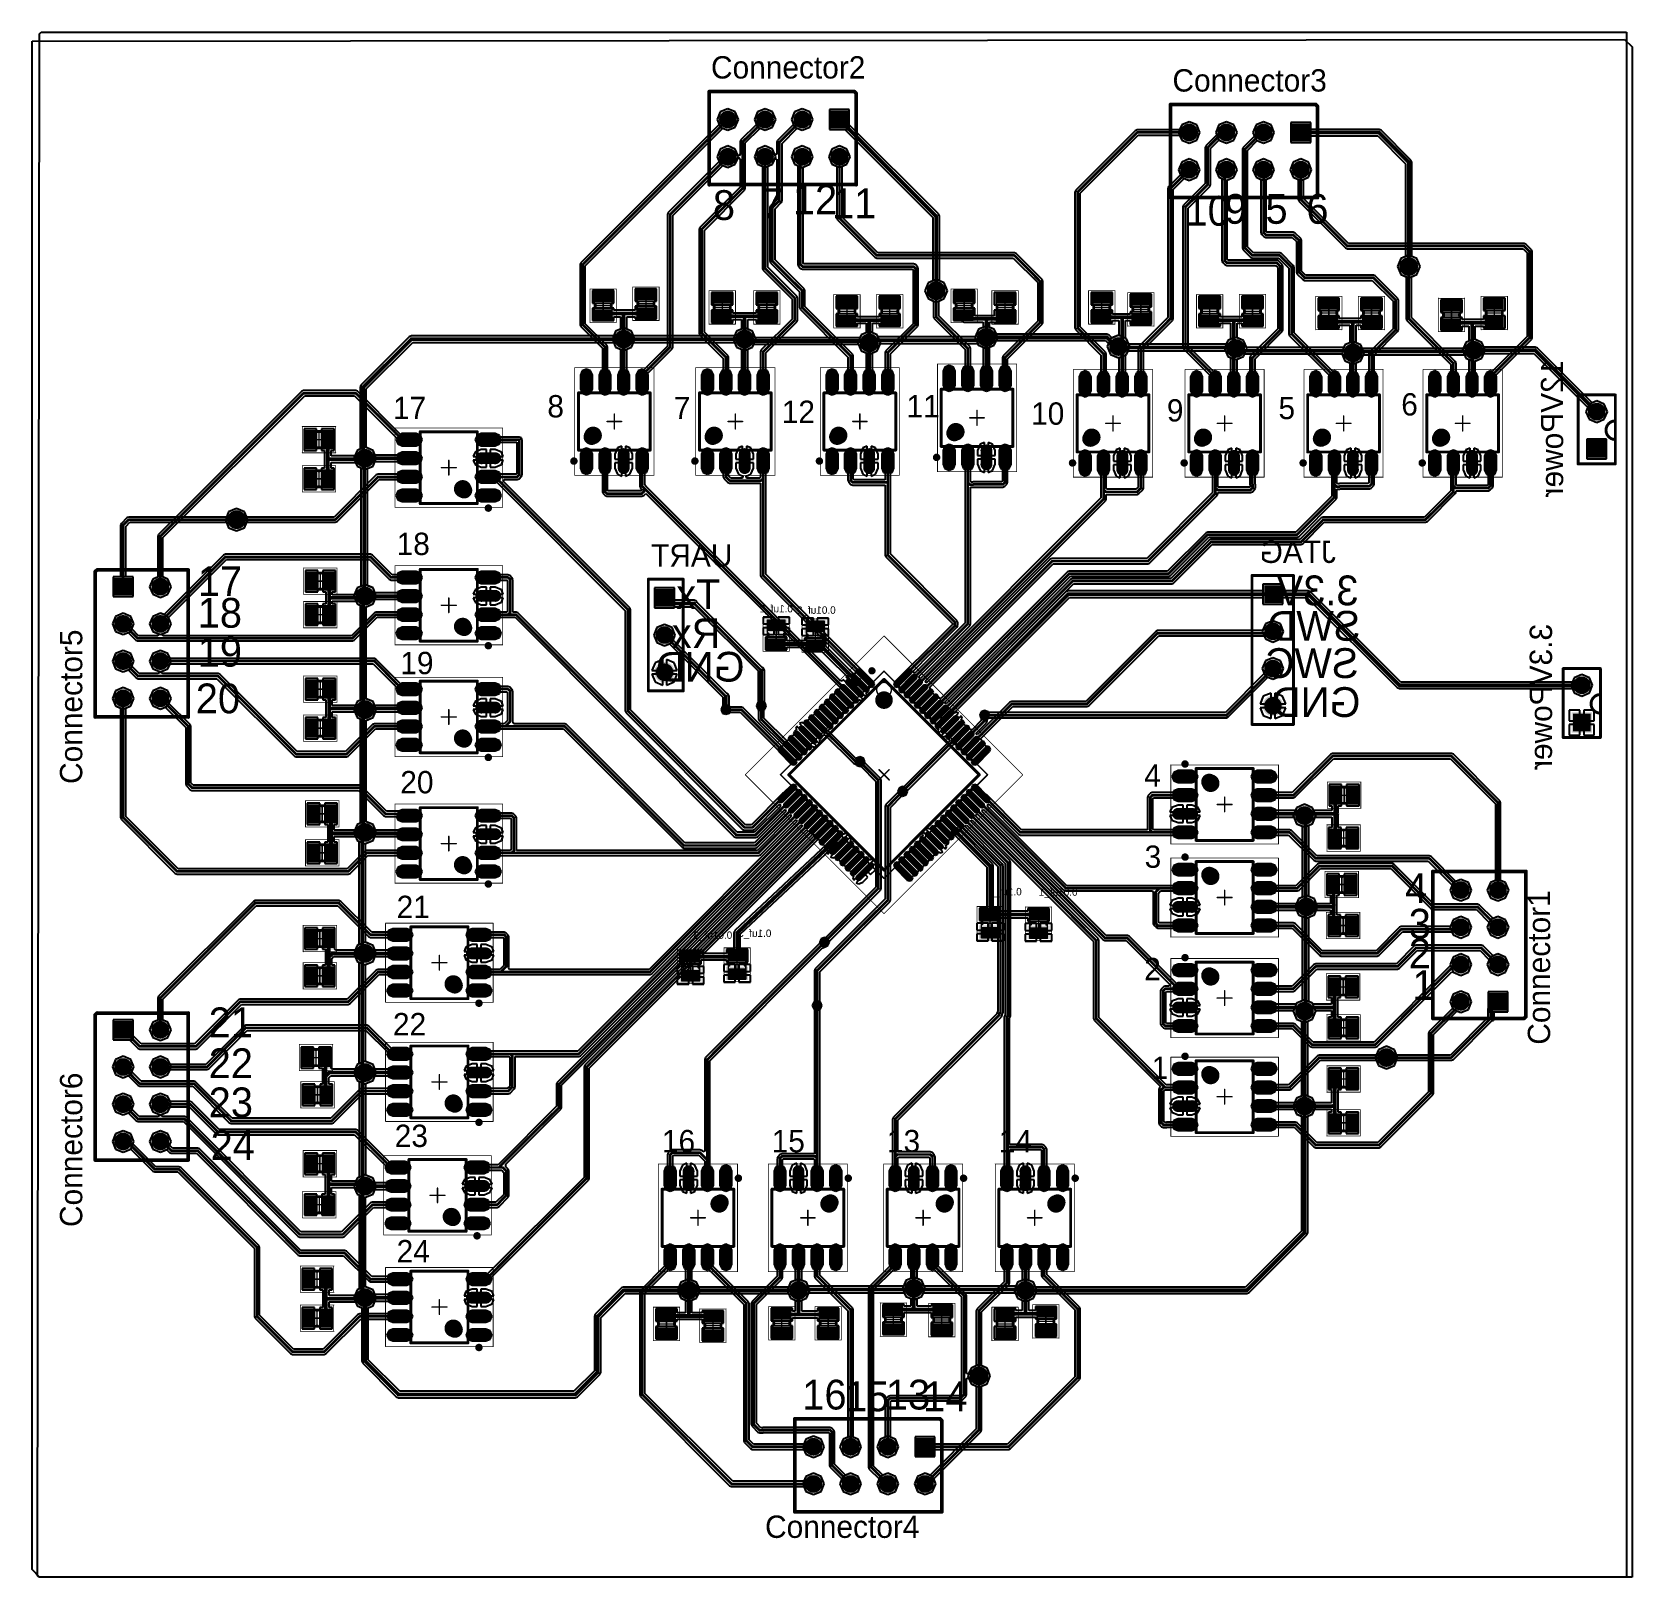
# Model space of a CAD drawing. Header units: millimetres. Extents: x 67 to 176, y 11 to 117.
import ezdxf

# ---------------------------------------------------------------- set-up
doc = ezdxf.new("R2010")
doc.units = ezdxf.units.MM
for name, color, linetype in [('BottomLayer', 5, 'Continuous'), ('BottomOverlay', 54, 'Continuous'), ('BottomPaste', 16, 'Continuous'), ('BottomSolder', 6, 'Continuous'), ('Mechanical13', 56, 'Continuous'), ('Mechanical15', 56, 'Continuous'), ('MultiLayer', 9, 'Continuous'), ('PadHoleLayer', 156, 'Continuous'), ('TopLayer', 1, 'Continuous'), ('TopOverlay', 2, 'Continuous'), ('TopPaste', 8, 'Continuous'), ('TopSolder', 216, 'Continuous'), ('ViaHoleLayer', 16, 'Continuous')]:
    doc.layers.add(name, color=color, linetype=linetype)

msp = doc.modelspace()

# ---------------------------------------------------------------- texts
at = {"layer": 'BottomOverlay', "text_generation_flag": 2}
for s, p in [('12VPower', (171.45, 94.36)), ('3.3VPower', (170.69, 76.33))]:
    msp.add_text(s, height=1.524, rotation=90, dxfattribs=at).set_placement(p)
for s, height, p in [('JTAG', 1.524, (155.94, 80.49)), ('UART', 1.524, (114.74, 80.24)), ('Tx', 2.032, (113.92, 77.34)), ('3.3V', 2.032, (157.48, 77.6)), ('0.1uf_2', 0.508, (118.87, 77.12)), ('0.01uf_2', 0.508, (121.79, 77.02)), ('Rx', 2.032, (113.92, 74.68)), ('SWD', 2.032, (157.61, 75.18)), ('GND', 2.032, (115.57, 72.39)), ('SWC', 2.032, (157.48, 72.64)), ('GND', 2.032, (157.61, 69.98)), ('0.1uf_1', 0.508, (134.49, 57.81)), ('0.01uf_1', 0.508, (138.3, 57.78)), ('0.01uf_3', 0.508, (114.73, 54.84)), ('0.1uf_3', 0.508, (117.4, 54.97))]:
    msp.add_text(s, height=height, dxfattribs=at).set_placement(p)
at = {"layer": 'TopOverlay'}
for s, height, p in [('Connector2', 1.524, (113.28, 113.54)), ('Connector3', 1.524, (144.78, 112.65)), ('8', 2.03, (113.41, 103.89)), ('7', 2.03, (116.71, 104.01)), ('12', 2.032, (118.87, 104.27)), ('11', 2.032, (121.54, 104.01)), ('10', 2.032, (145.67, 103.5)), ('9', 2.03, (148.34, 103.63)), ('5', 2.03, (151.13, 103.63)), ('6', 2.03, (153.92, 103.63)), ('17', 1.524, (91.57, 90.3)), ('8', 1.52, (102.11, 90.42)), ('7', 1.52, (110.74, 90.3)), ('11', 1.524, (126.62, 90.42)), ('5', 1.52, (152.02, 90.3)), ('6', 1.52, (160.4, 90.55)), ('12', 1.524, (118.11, 90.04)), ('10', 1.524, (135.13, 89.92)), ('9', 1.52, (144.4, 90.14)), ('18', 1.524, (91.82, 81.03)), ('17', 2.032, (78.25, 78.23)), ('18', 2.032, (78.24, 76.07)), ('19', 2.032, (78.24, 73.41)), ('19', 1.524, (92.07, 72.9)), ('20', 2.032, (78.11, 70.23)), ('4', 1.52, (142.85, 65.23)), ('20', 1.524, (92.07, 64.77)), ('3', 1.52, (142.88, 59.69)), ('4', 2.03, (160.66, 57.28)), ('21', 1.524, (91.82, 56.26)), ('3', 2.03, (160.91, 54.86)), ('2', 2.03, (160.91, 52.83)), ('2', 1.52, (142.85, 52.02)), ('1', 2.03, (161.16, 50.67)), ('21', 2.032, (78.99, 48.13)), ('22', 1.524, (91.57, 48.26)), ('22', 2.032, (78.99, 45.34)), ('1', 1.52, (143.36, 45.29)), ('23', 2.032, (78.99, 42.67)), ('24', 2.032, (79.12, 39.75)), ('23', 1.524, (91.69, 40.64)), ('16', 1.524, (109.93, 40.28)), ('15', 1.524, (117.42, 40.28)), ('13', 1.524, (125.29, 40.28)), ('14', 1.524, (132.92, 40.28)), ('24', 1.524, (91.82, 32.77)), ('16', 2.032, (119.51, 22.73)), ('15', 2.032, (122.43, 22.61)), ('13', 2.032, (125.22, 22.73)), ('14', 2.032, (127.76, 22.61)), ('Connector4', 1.524, (116.97, 13.97))]:
    msp.add_text(s, height=height, dxfattribs=at).set_placement(p)
for s, p in [('Connector5', (70.36, 65.41)), ('Connector1', (170.56, 47.62)), ('Connector6', (70.36, 35.18))]:
    msp.add_text(s, height=1.524, rotation=90, dxfattribs=at).set_placement(p)

# ---------------------------------------------------------------- blocks, each defined once
blk = doc.blocks.new('12VP_____B_1')
at = {"layer": 'BottomLayer', "const_width": 0.6}
blk.add_lwpolyline([(2.24, 0, 1), (2.84, 0, 1)], format="xyb", close=True, dxfattribs=at)
at = {"layer": 'BottomLayer'}
blk.add_solid([(-0.6, -0.6), (0.6, -0.6), (-0.6, 0.6), (0.6, 0.6)], dxfattribs=at)
at = {"layer": 'BottomOverlay', "const_width": 0.2}
for points in [[(-1.02, 1.27), (-1.02, -1.27)], [(-1.02, 1.27), (3.68, 1.27)], [(3.68, 1.27), (3.68, -1.27)], [(-1.02, -1.27), (1.91, -1.27)], [(0.64, -1.27), (3.68, -1.27)]]:
    blk.add_lwpolyline(points, dxfattribs=at)
at = {"layer": 'BottomOverlay', "const_width": 0.1}
for points in [[(-1.07, 1.27, 1), (-0.97, 1.27, 1)], [(-1.07, 1.27, 1), (-0.97, 1.27, 1)], [(3.63, 1.27, 1), (3.73, 1.27, 1)], [(3.63, 1.27, 1), (3.73, 1.27, 1)], [(-1.07, -1.27, 1), (-0.97, -1.27, 1)], [(-1.07, -1.27, 1), (-0.97, -1.27, 1)], [(0.59, -1.27, 1), (0.68, -1.27, 1)], [(0.59, -1.27, 1), (0.68, -1.27, 1)], [(1.86, -1.27, 1), (1.95, -1.27, 1)], [(1.86, -1.27, 1), (1.95, -1.27, 1)], [(3.63, -1.27, 1), (3.73, -1.27, 1)], [(3.63, -1.27, 1), (3.73, -1.27, 1)]]:
    blk.add_lwpolyline(points, format="xyb", close=True, dxfattribs=at)
at = {"layer": 'BottomOverlay', "const_width": 0.2}
blk.add_lwpolyline([(0.64, -1.27, -1), (1.91, -1.27)], format="xyb", dxfattribs=at)
at = {"layer": 'BottomSolder', "const_width": 0.702}
blk.add_lwpolyline([(2.19, 0, 1), (2.89, 0, 1)], format="xyb", close=True, dxfattribs=at)
at = {"layer": 'BottomSolder'}
blk.add_solid([(-0.7, -0.7), (0.7, -0.7), (-0.7, 0.7), (0.7, 0.7)], dxfattribs=at)
at = {"layer": 'MultiLayer', "const_width": 0.6}
blk.add_lwpolyline([(2.24, 0, 1), (2.84, 0, 1)], format="xyb", close=True, dxfattribs=at)
at = {"layer": 'MultiLayer'}
blk.add_solid([(-0.6, -0.6), (0.6, -0.6), (-0.6, 0.6), (0.6, 0.6)], dxfattribs=at)
at = {"layer": 'PadHoleLayer', "const_width": 0.3}
for points in [[(-0.15, 0, 1), (0.15, 0, 1)], [(2.39, 0, 1), (2.69, 0, 1)]]:
    blk.add_lwpolyline(points, format="xyb", close=True, dxfattribs=at)
at = {"layer": 'TopLayer', "const_width": 0.6}
blk.add_lwpolyline([(2.24, 0, 1), (2.84, 0, 1)], format="xyb", close=True, dxfattribs=at)
at = {"layer": 'TopLayer'}
blk.add_solid([(-0.6, -0.6), (0.6, -0.6), (-0.6, 0.6), (0.6, 0.6)], dxfattribs=at)
at = {"layer": 'TopSolder', "const_width": 0.702}
blk.add_lwpolyline([(2.19, 0, 1), (2.89, 0, 1)], format="xyb", close=True, dxfattribs=at)
at = {"layer": 'TopSolder'}
blk.add_solid([(-0.7, -0.7), (0.7, -0.7), (-0.7, 0.7), (0.7, 0.7)], dxfattribs=at)
blk = doc.blocks.new('12VP_____B_2')
at = {"layer": 'BottomLayer', "const_width": 0.6}
blk.add_lwpolyline([(2.24, 0, 1), (2.84, 0, 1)], format="xyb", close=True, dxfattribs=at)
at = {"layer": 'BottomLayer'}
blk.add_solid([(-0.6, -0.6), (0.6, -0.6), (-0.6, 0.6), (0.6, 0.6)], dxfattribs=at)
at = {"layer": 'BottomOverlay', "const_width": 0.2}
for points in [[(-1.02, 1.27), (3.68, 1.27)], [(-1.02, 1.27), (-1.02, -1.27)], [(3.68, 1.27), (3.68, -1.27)], [(-1.02, -1.27), (1.91, -1.27)], [(0.64, -1.27), (3.68, -1.27)]]:
    blk.add_lwpolyline(points, dxfattribs=at)
at = {"layer": 'BottomOverlay', "const_width": 0.1}
for points in [[(-1.07, 1.27, 1), (-0.97, 1.27, 1)], [(-1.07, 1.27, 1), (-0.97, 1.27, 1)], [(3.63, 1.27, 1), (3.73, 1.27, 1)], [(3.63, 1.27, 1), (3.73, 1.27, 1)], [(-1.07, -1.27, 1), (-0.97, -1.27, 1)], [(-1.07, -1.27, 1), (-0.97, -1.27, 1)], [(0.59, -1.27, 1), (0.68, -1.27, 1)], [(0.59, -1.27, 1), (0.68, -1.27, 1)], [(1.86, -1.27, 1), (1.95, -1.27, 1)], [(1.86, -1.27, 1), (1.95, -1.27, 1)], [(3.63, -1.27, 1), (3.73, -1.27, 1)], [(3.63, -1.27, 1), (3.73, -1.27, 1)]]:
    blk.add_lwpolyline(points, format="xyb", close=True, dxfattribs=at)
at = {"layer": 'BottomOverlay', "const_width": 0.2}
blk.add_lwpolyline([(0.64, -1.27, -1), (1.91, -1.27)], format="xyb", dxfattribs=at)
at = {"layer": 'BottomSolder', "const_width": 0.702}
blk.add_lwpolyline([(2.19, 0, 1), (2.89, 0, 1)], format="xyb", close=True, dxfattribs=at)
at = {"layer": 'BottomSolder'}
blk.add_solid([(-0.7, -0.7), (0.7, -0.7), (-0.7, 0.7), (0.7, 0.7)], dxfattribs=at)
at = {"layer": 'MultiLayer', "const_width": 0.6}
blk.add_lwpolyline([(2.24, 0, 1), (2.84, 0, 1)], format="xyb", close=True, dxfattribs=at)
at = {"layer": 'MultiLayer'}
blk.add_solid([(-0.6, -0.6), (0.6, -0.6), (-0.6, 0.6), (0.6, 0.6)], dxfattribs=at)
at = {"layer": 'PadHoleLayer', "const_width": 0.3}
for points in [[(-0.15, 0, 1), (0.15, 0, 1)], [(2.39, 0, 1), (2.69, 0, 1)]]:
    blk.add_lwpolyline(points, format="xyb", close=True, dxfattribs=at)
at = {"layer": 'TopLayer', "const_width": 0.6}
blk.add_lwpolyline([(2.24, 0, 1), (2.84, 0, 1)], format="xyb", close=True, dxfattribs=at)
at = {"layer": 'TopLayer'}
blk.add_solid([(-0.6, -0.6), (0.6, -0.6), (-0.6, 0.6), (0.6, 0.6)], dxfattribs=at)
at = {"layer": 'TopSolder', "const_width": 0.702}
blk.add_lwpolyline([(2.19, 0, 1), (2.89, 0, 1)], format="xyb", close=True, dxfattribs=at)
at = {"layer": 'TopSolder'}
blk.add_solid([(-0.7, -0.7), (0.7, -0.7), (-0.7, 0.7), (0.7, 0.7)], dxfattribs=at)
blk = doc.blocks.new('UART_B_3')
at = {"layer": 'BottomLayer', "const_width": 0.6}
for points in [[(-0.3, 5.08, 1), (0.3, 5.08, 1)], [(-0.3, 2.54, 1), (0.3, 2.54, 1)]]:
    blk.add_lwpolyline(points, format="xyb", close=True, dxfattribs=at)
at = {"layer": 'BottomLayer'}
blk.add_solid([(-0.6, -0.6), (0.6, -0.6), (-0.6, 0.6), (0.6, 0.6)], dxfattribs=at)
at = {"layer": 'BottomOverlay', "const_width": 0.2}
for points in [[(1.11, 6.35), (-1.27, 6.35)], [(-1.27, 6.35), (-1.27, -1.27)], [(1.11, 6.35), (1.11, -1.27)], [(1.11, -1.27), (-1.27, -1.27)]]:
    blk.add_lwpolyline(points, dxfattribs=at)
at = {"layer": 'BottomOverlay', "const_width": 0.1}
for points in [[(-1.32, 6.35, 1), (-1.22, 6.35, 1)], [(-1.32, 6.35, 1), (-1.22, 6.35, 1)], [(1.06, 6.35, 1), (1.16, 6.35, 1)], [(1.06, 6.35, 1), (1.16, 6.35, 1)], [(-1.32, -1.27, 1), (-1.22, -1.27, 1)], [(-1.32, -1.27, 1), (-1.22, -1.27, 1)], [(1.06, -1.27, 1), (1.16, -1.27, 1)], [(1.06, -1.27, 1), (1.16, -1.27, 1)]]:
    blk.add_lwpolyline(points, format="xyb", close=True, dxfattribs=at)
at = {"layer": 'BottomSolder', "const_width": 0.702}
for points in [[(-0.35, 5.08, 1), (0.35, 5.08, 1)], [(-0.35, 2.54, 1), (0.35, 2.54, 1)]]:
    blk.add_lwpolyline(points, format="xyb", close=True, dxfattribs=at)
at = {"layer": 'BottomSolder'}
blk.add_solid([(-0.7, -0.7), (0.7, -0.7), (-0.7, 0.7), (0.7, 0.7)], dxfattribs=at)
at = {"layer": 'MultiLayer', "const_width": 0.6}
for points in [[(-0.3, 5.08, 1), (0.3, 5.08, 1)], [(-0.3, 2.54, 1), (0.3, 2.54, 1)]]:
    blk.add_lwpolyline(points, format="xyb", close=True, dxfattribs=at)
at = {"layer": 'MultiLayer'}
blk.add_solid([(-0.6, -0.6), (0.6, -0.6), (-0.6, 0.6), (0.6, 0.6)], dxfattribs=at)
at = {"layer": 'PadHoleLayer', "const_width": 0.3}
for points in [[(-0.15, 5.08, 1), (0.15, 5.08, 1)], [(-0.15, 2.54, 1), (0.15, 2.54, 1)], [(-0.15, 0, 1), (0.15, 0, 1)]]:
    blk.add_lwpolyline(points, format="xyb", close=True, dxfattribs=at)
at = {"layer": 'TopLayer', "const_width": 0.6}
for points in [[(-0.3, 5.08, 1), (0.3, 5.08, 1)], [(-0.3, 2.54, 1), (0.3, 2.54, 1)]]:
    blk.add_lwpolyline(points, format="xyb", close=True, dxfattribs=at)
at = {"layer": 'TopLayer'}
blk.add_solid([(-0.6, -0.6), (0.6, -0.6), (-0.6, 0.6), (0.6, 0.6)], dxfattribs=at)
at = {"layer": 'TopSolder', "const_width": 0.702}
for points in [[(-0.35, 5.08, 1), (0.35, 5.08, 1)], [(-0.35, 2.54, 1), (0.35, 2.54, 1)]]:
    blk.add_lwpolyline(points, format="xyb", close=True, dxfattribs=at)
at = {"layer": 'TopSolder'}
blk.add_solid([(-0.7, -0.7), (0.7, -0.7), (-0.7, 0.7), (0.7, 0.7)], dxfattribs=at)
blk = doc.blocks.new('JTAG_____________B_4')
at = {"layer": 'BottomLayer', "const_width": 0.6}
for points in [[(-0.3, 7.62, 1), (0.3, 7.62, 1)], [(-0.3, 5.08, 1), (0.3, 5.08, 1)], [(-0.3, 2.54, 1), (0.3, 2.54, 1)]]:
    blk.add_lwpolyline(points, format="xyb", close=True, dxfattribs=at)
at = {"layer": 'BottomLayer'}
blk.add_solid([(-0.6, -0.6), (0.6, -0.6), (-0.6, 0.6), (0.6, 0.6)], dxfattribs=at)
at = {"layer": 'BottomOverlay', "const_width": 0.2}
for points in [[(1.43, 8.89), (-1.4, 8.89)], [(-1.4, 8.89), (-1.4, -1.27)], [(1.43, 8.89), (1.43, -1.27)], [(1.43, -1.27), (-1.4, -1.27)], [(1.43, -1.27), (0.64, -1.27)]]:
    blk.add_lwpolyline(points, dxfattribs=at)
at = {"layer": 'BottomOverlay', "const_width": 0.1}
for points in [[(-1.45, 8.89, 1), (-1.35, 8.89, 1)], [(-1.45, 8.89, 1), (-1.35, 8.89, 1)], [(1.38, 8.89, 1), (1.48, 8.89, 1)], [(1.38, 8.89, 1), (1.48, 8.89, 1)], [(-1.45, -1.27, 1), (-1.35, -1.27, 1)], [(-1.45, -1.27, 1), (-1.35, -1.27, 1)], [(0.59, -1.27, 1), (0.68, -1.27, 1)], [(1.38, -1.27, 1), (1.48, -1.27, 1)], [(1.38, -1.27, 1), (1.48, -1.27, 1)], [(1.38, -1.27, 1), (1.48, -1.27, 1)]]:
    blk.add_lwpolyline(points, format="xyb", close=True, dxfattribs=at)
at = {"layer": 'BottomSolder', "const_width": 0.702}
for points in [[(-0.35, 7.62, 1), (0.35, 7.62, 1)], [(-0.35, 5.08, 1), (0.35, 5.08, 1)], [(-0.35, 2.54, 1), (0.35, 2.54, 1)]]:
    blk.add_lwpolyline(points, format="xyb", close=True, dxfattribs=at)
at = {"layer": 'BottomSolder'}
blk.add_solid([(-0.7, -0.7), (0.7, -0.7), (-0.7, 0.7), (0.7, 0.7)], dxfattribs=at)
at = {"layer": 'MultiLayer', "const_width": 0.6}
for points in [[(-0.3, 7.62, 1), (0.3, 7.62, 1)], [(-0.3, 5.08, 1), (0.3, 5.08, 1)], [(-0.3, 2.54, 1), (0.3, 2.54, 1)]]:
    blk.add_lwpolyline(points, format="xyb", close=True, dxfattribs=at)
at = {"layer": 'MultiLayer'}
blk.add_solid([(-0.6, -0.6), (0.6, -0.6), (-0.6, 0.6), (0.6, 0.6)], dxfattribs=at)
at = {"layer": 'PadHoleLayer', "const_width": 0.3}
for points in [[(-0.15, 7.62, 1), (0.15, 7.62, 1)], [(-0.15, 5.08, 1), (0.15, 5.08, 1)], [(-0.15, 2.54, 1), (0.15, 2.54, 1)], [(-0.15, 0, 1), (0.15, 0, 1)]]:
    blk.add_lwpolyline(points, format="xyb", close=True, dxfattribs=at)
at = {"layer": 'TopLayer', "const_width": 0.6}
for points in [[(-0.3, 7.62, 1), (0.3, 7.62, 1)], [(-0.3, 5.08, 1), (0.3, 5.08, 1)], [(-0.3, 2.54, 1), (0.3, 2.54, 1)]]:
    blk.add_lwpolyline(points, format="xyb", close=True, dxfattribs=at)
at = {"layer": 'TopLayer'}
blk.add_solid([(-0.6, -0.6), (0.6, -0.6), (-0.6, 0.6), (0.6, 0.6)], dxfattribs=at)
at = {"layer": 'TopSolder', "const_width": 0.702}
for points in [[(-0.35, 7.62, 1), (0.35, 7.62, 1)], [(-0.35, 5.08, 1), (0.35, 5.08, 1)], [(-0.35, 2.54, 1), (0.35, 2.54, 1)]]:
    blk.add_lwpolyline(points, format="xyb", close=True, dxfattribs=at)
at = {"layer": 'TopSolder'}
blk.add_solid([(-0.7, -0.7), (0.7, -0.7), (-0.7, 0.7), (0.7, 0.7)], dxfattribs=at)
blk = doc.blocks.new('C___2P__SM127P600_8N_B_5')
at = {"layer": 'BottomLayer'}
for points in [[(-0.95, 0.65), (-0.95, -0.65), (-0.25, 0.65), (-0.25, -0.65)], [(0.25, 0.65), (0.25, -0.65), (0.95, 0.65), (0.95, -0.65)]]:
    blk.add_solid(points, dxfattribs=at)
at = {"layer": 'BottomOverlay', "const_width": 0.2}
for points in [[(-0.05, 0.55), (0.05, 0.55)], [(-0.05, -0.55), (0.05, -0.55)]]:
    blk.add_lwpolyline(points, dxfattribs=at)
at = {"layer": 'BottomOverlay', "const_width": 0.1}
for points in [[(-0.1, 0.55, 1), (0, 0.55, 1)], [(0, 0.55, 1), (0.1, 0.55, 1)], [(-0.1, -0.55, 1), (0, -0.55, 1)], [(0, -0.55, 1), (0.1, -0.55, 1)]]:
    blk.add_lwpolyline(points, format="xyb", close=True, dxfattribs=at)
at = {"layer": 'BottomPaste'}
for points in [[(-0.95, 0.65), (-0.95, -0.65), (-0.25, 0.65), (-0.25, -0.65)], [(0.25, 0.65), (0.25, -0.65), (0.95, 0.65), (0.95, -0.65)]]:
    blk.add_solid(points, dxfattribs=at)
at = {"layer": 'BottomSolder'}
for points in [[(-1.05, 0.75), (-1.05, -0.75), (-0.15, 0.75), (-0.15, -0.75)], [(0.15, 0.75), (0.15, -0.75), (1.05, 0.75), (1.05, -0.75)]]:
    blk.add_solid(points, dxfattribs=at)
at = {"layer": 'Mechanical13', "const_width": 0.1}
for points in [[(-1, 0.6), (1, 0.6)], [(-1, 0.6), (-1, -0.6)], [(1, 0.6), (1, -0.6)], [(-1, -0.6), (1, -0.6)]]:
    blk.add_lwpolyline(points, dxfattribs=at)
at = {"layer": 'Mechanical13', "const_width": 0.05}
for points in [[(-1.02, 0.6, 1), (-0.97, 0.6, 1)], [(-1.02, 0.6, 1), (-0.97, 0.6, 1)], [(0.98, 0.6, 1), (1.02, 0.6, 1)], [(0.98, 0.6, 1), (1.02, 0.6, 1)], [(-1.02, -0.6, 1), (-0.97, -0.6, 1)], [(-1.02, -0.6, 1), (-0.97, -0.6, 1)], [(0.98, -0.6, 1), (1.02, -0.6, 1)], [(0.98, -0.6, 1), (1.02, -0.6, 1)]]:
    blk.add_lwpolyline(points, format="xyb", close=True, dxfattribs=at)
at = {"layer": 'Mechanical15'}
for points, const_width in [([(-1.14, 0.9), (1.14, 0.9)], 0.05), ([(-1.14, 0.9), (-1.14, -0.9)], 0.05), ([(-0.5, 0), (0.5, 0)], 0.1), ([(0, 0.5), (0, -0.5)], 0.1), ([(1.14, 0.9), (1.14, -0.9)], 0.05), ([(-1.14, -0.9), (1.14, -0.9)], 0.05)]:
    blk.add_lwpolyline(points, dxfattribs=dict(at, const_width=const_width))
for points, const_width in [([(-1.16, 0.9, 1), (-1.13, 0.9, 1)], 0.025), ([(-1.16, 0.9, 1), (-1.13, 0.9, 1)], 0.025), ([(-0.52, 0, 1), (-0.48, 0, 1)], 0.05), ([(-0.02, 0.5, 1), (0.02, 0.5, 1)], 0.05), ([(0.48, 0, 1), (0.53, 0, 1)], 0.05), ([(1.13, 0.9, 1), (1.16, 0.9, 1)], 0.025), ([(1.13, 0.9, 1), (1.16, 0.9, 1)], 0.025), ([(-1.16, -0.9, 1), (-1.13, -0.9, 1)], 0.025), ([(-1.16, -0.9, 1), (-1.13, -0.9, 1)], 0.025), ([(-0.02, -0.5, 1), (0.02, -0.5, 1)], 0.05), ([(1.13, -0.9, 1), (1.16, -0.9, 1)], 0.025), ([(1.13, -0.9, 1), (1.16, -0.9, 1)], 0.025)]:
    blk.add_lwpolyline(points, format="xyb", close=True, dxfattribs=dict(at, const_width=const_width))
blk = doc.blocks.new('C___2P__SM127P600_8N_B_6')
at = {"layer": 'BottomLayer'}
for points in [[(-0.95, 0.65), (-0.95, -0.65), (-0.25, 0.65), (-0.25, -0.65)], [(0.25, 0.65), (0.25, -0.65), (0.95, 0.65), (0.95, -0.65)]]:
    blk.add_solid(points, dxfattribs=at)
at = {"layer": 'BottomOverlay', "const_width": 0.2}
for points in [[(-0.05, 0.55), (0.05, 0.55)], [(-0.05, -0.55), (0.05, -0.55)]]:
    blk.add_lwpolyline(points, dxfattribs=at)
at = {"layer": 'BottomOverlay', "const_width": 0.1}
for points in [[(-0.1, 0.55, 1), (0, 0.55, 1)], [(0, 0.55, 1), (0.1, 0.55, 1)], [(-0.1, -0.55, 1), (0, -0.55, 1)], [(0, -0.55, 1), (0.1, -0.55, 1)]]:
    blk.add_lwpolyline(points, format="xyb", close=True, dxfattribs=at)
at = {"layer": 'BottomPaste'}
for points in [[(-0.95, 0.65), (-0.95, -0.65), (-0.25, 0.65), (-0.25, -0.65)], [(0.25, 0.65), (0.25, -0.65), (0.95, 0.65), (0.95, -0.65)]]:
    blk.add_solid(points, dxfattribs=at)
at = {"layer": 'BottomSolder'}
for points in [[(-1.05, 0.75), (-1.05, -0.75), (-0.15, 0.75), (-0.15, -0.75)], [(0.15, 0.75), (0.15, -0.75), (1.05, 0.75), (1.05, -0.75)]]:
    blk.add_solid(points, dxfattribs=at)
at = {"layer": 'Mechanical13', "const_width": 0.1}
for points in [[(-1, 0.6), (1, 0.6)], [(-1, 0.6), (-1, -0.6)], [(1, 0.6), (1, -0.6)], [(-1, -0.6), (1, -0.6)]]:
    blk.add_lwpolyline(points, dxfattribs=at)
at = {"layer": 'Mechanical13', "const_width": 0.05}
for points in [[(-1.02, 0.6, 1), (-0.97, 0.6, 1)], [(-1.02, 0.6, 1), (-0.97, 0.6, 1)], [(0.98, 0.6, 1), (1.02, 0.6, 1)], [(0.98, 0.6, 1), (1.02, 0.6, 1)], [(-1.02, -0.6, 1), (-0.97, -0.6, 1)], [(-1.02, -0.6, 1), (-0.97, -0.6, 1)], [(0.98, -0.6, 1), (1.02, -0.6, 1)], [(0.98, -0.6, 1), (1.02, -0.6, 1)]]:
    blk.add_lwpolyline(points, format="xyb", close=True, dxfattribs=at)
at = {"layer": 'Mechanical15'}
for points, const_width in [([(-1.14, 0.9), (1.14, 0.9)], 0.05), ([(-1.14, 0.9), (-1.14, -0.9)], 0.05), ([(-0.5, 0), (0.5, 0)], 0.1), ([(0, 0.5), (0, -0.5)], 0.1), ([(1.14, 0.9), (1.14, -0.9)], 0.05), ([(-1.14, -0.9), (1.14, -0.9)], 0.05)]:
    blk.add_lwpolyline(points, dxfattribs=dict(at, const_width=const_width))
for points, const_width in [([(-1.16, 0.9, 1), (-1.13, 0.9, 1)], 0.025), ([(-1.16, 0.9, 1), (-1.13, 0.9, 1)], 0.025), ([(-0.52, 0, 1), (-0.48, 0, 1)], 0.05), ([(-0.02, 0.5, 1), (0.02, 0.5, 1)], 0.05), ([(0.48, 0, 1), (0.53, 0, 1)], 0.05), ([(1.13, 0.9, 1), (1.16, 0.9, 1)], 0.025), ([(1.13, 0.9, 1), (1.16, 0.9, 1)], 0.025), ([(-1.16, -0.9, 1), (-1.13, -0.9, 1)], 0.025), ([(-1.16, -0.9, 1), (-1.13, -0.9, 1)], 0.025), ([(-0.02, -0.5, 1), (0.02, -0.5, 1)], 0.05), ([(1.13, -0.9, 1), (1.16, -0.9, 1)], 0.025), ([(1.13, -0.9, 1), (1.16, -0.9, 1)], 0.025)]:
    blk.add_lwpolyline(points, format="xyb", close=True, dxfattribs=dict(at, const_width=const_width))
blk = doc.blocks.new('C___2P__SM127P600_8N_B_7')
at = {"layer": 'BottomLayer'}
for points in [[(-0.95, 0.65), (-0.95, -0.65), (-0.25, 0.65), (-0.25, -0.65)], [(0.25, 0.65), (0.25, -0.65), (0.95, 0.65), (0.95, -0.65)]]:
    blk.add_solid(points, dxfattribs=at)
at = {"layer": 'BottomOverlay', "const_width": 0.2}
for points in [[(-0.05, 0.55), (0.05, 0.55)], [(-0.05, -0.55), (0.05, -0.55)]]:
    blk.add_lwpolyline(points, dxfattribs=at)
at = {"layer": 'BottomOverlay', "const_width": 0.1}
for points in [[(-0.1, 0.55, 1), (0, 0.55, 1)], [(0, 0.55, 1), (0.1, 0.55, 1)], [(-0.1, -0.55, 1), (0, -0.55, 1)], [(0, -0.55, 1), (0.1, -0.55, 1)]]:
    blk.add_lwpolyline(points, format="xyb", close=True, dxfattribs=at)
at = {"layer": 'BottomPaste'}
for points in [[(-0.95, 0.65), (-0.95, -0.65), (-0.25, 0.65), (-0.25, -0.65)], [(0.25, 0.65), (0.25, -0.65), (0.95, 0.65), (0.95, -0.65)]]:
    blk.add_solid(points, dxfattribs=at)
at = {"layer": 'BottomSolder'}
for points in [[(-1.05, 0.75), (-1.05, -0.75), (-0.15, 0.75), (-0.15, -0.75)], [(0.15, 0.75), (0.15, -0.75), (1.05, 0.75), (1.05, -0.75)]]:
    blk.add_solid(points, dxfattribs=at)
at = {"layer": 'Mechanical13', "const_width": 0.1}
for points in [[(-1, 0.6), (1, 0.6)], [(-1, 0.6), (-1, -0.6)], [(1, 0.6), (1, -0.6)], [(-1, -0.6), (1, -0.6)]]:
    blk.add_lwpolyline(points, dxfattribs=at)
at = {"layer": 'Mechanical13', "const_width": 0.05}
for points in [[(-1.02, 0.6, 1), (-0.97, 0.6, 1)], [(-1.02, 0.6, 1), (-0.97, 0.6, 1)], [(0.98, 0.6, 1), (1.02, 0.6, 1)], [(0.98, 0.6, 1), (1.02, 0.6, 1)], [(-1.02, -0.6, 1), (-0.97, -0.6, 1)], [(-1.02, -0.6, 1), (-0.97, -0.6, 1)], [(0.98, -0.6, 1), (1.02, -0.6, 1)], [(0.98, -0.6, 1), (1.02, -0.6, 1)]]:
    blk.add_lwpolyline(points, format="xyb", close=True, dxfattribs=at)
at = {"layer": 'Mechanical15'}
for points, const_width in [([(-1.14, 0.9), (1.14, 0.9)], 0.05), ([(-1.14, 0.9), (-1.14, -0.9)], 0.05), ([(-0.5, 0), (0.5, 0)], 0.1), ([(0, 0.5), (0, -0.5)], 0.1), ([(1.14, 0.9), (1.14, -0.9)], 0.05), ([(-1.14, -0.9), (1.14, -0.9)], 0.05)]:
    blk.add_lwpolyline(points, dxfattribs=dict(at, const_width=const_width))
for points, const_width in [([(-1.16, 0.9, 1), (-1.13, 0.9, 1)], 0.025), ([(-1.16, 0.9, 1), (-1.13, 0.9, 1)], 0.025), ([(-0.52, 0, 1), (-0.48, 0, 1)], 0.05), ([(-0.02, 0.5, 1), (0.02, 0.5, 1)], 0.05), ([(0.48, 0, 1), (0.53, 0, 1)], 0.05), ([(1.13, 0.9, 1), (1.16, 0.9, 1)], 0.025), ([(1.13, 0.9, 1), (1.16, 0.9, 1)], 0.025), ([(-1.16, -0.9, 1), (-1.13, -0.9, 1)], 0.025), ([(-1.16, -0.9, 1), (-1.13, -0.9, 1)], 0.025), ([(-0.02, -0.5, 1), (0.02, -0.5, 1)], 0.05), ([(1.13, -0.9, 1), (1.16, -0.9, 1)], 0.025), ([(1.13, -0.9, 1), (1.16, -0.9, 1)], 0.025)]:
    blk.add_lwpolyline(points, format="xyb", close=True, dxfattribs=dict(at, const_width=const_width))
blk = doc.blocks.new('C___2P__SM127P600_8N_B_8')
at = {"layer": 'BottomLayer'}
for points in [[(-0.95, 0.65), (-0.95, -0.65), (-0.25, 0.65), (-0.25, -0.65)], [(0.25, 0.65), (0.25, -0.65), (0.95, 0.65), (0.95, -0.65)]]:
    blk.add_solid(points, dxfattribs=at)
at = {"layer": 'BottomOverlay', "const_width": 0.2}
for points in [[(-0.05, 0.55), (0.05, 0.55)], [(-0.05, -0.55), (0.05, -0.55)]]:
    blk.add_lwpolyline(points, dxfattribs=at)
at = {"layer": 'BottomOverlay', "const_width": 0.1}
for points in [[(-0.1, 0.55, 1), (0, 0.55, 1)], [(0, 0.55, 1), (0.1, 0.55, 1)], [(-0.1, -0.55, 1), (0, -0.55, 1)], [(0, -0.55, 1), (0.1, -0.55, 1)]]:
    blk.add_lwpolyline(points, format="xyb", close=True, dxfattribs=at)
at = {"layer": 'BottomPaste'}
for points in [[(-0.95, 0.65), (-0.95, -0.65), (-0.25, 0.65), (-0.25, -0.65)], [(0.25, 0.65), (0.25, -0.65), (0.95, 0.65), (0.95, -0.65)]]:
    blk.add_solid(points, dxfattribs=at)
at = {"layer": 'BottomSolder'}
for points in [[(-1.05, 0.75), (-1.05, -0.75), (-0.15, 0.75), (-0.15, -0.75)], [(0.15, 0.75), (0.15, -0.75), (1.05, 0.75), (1.05, -0.75)]]:
    blk.add_solid(points, dxfattribs=at)
at = {"layer": 'Mechanical13', "const_width": 0.1}
for points in [[(-1, 0.6), (1, 0.6)], [(-1, 0.6), (-1, -0.6)], [(1, 0.6), (1, -0.6)], [(-1, -0.6), (1, -0.6)]]:
    blk.add_lwpolyline(points, dxfattribs=at)
at = {"layer": 'Mechanical13', "const_width": 0.05}
for points in [[(-1.02, 0.6, 1), (-0.97, 0.6, 1)], [(-1.02, 0.6, 1), (-0.97, 0.6, 1)], [(0.98, 0.6, 1), (1.02, 0.6, 1)], [(0.98, 0.6, 1), (1.02, 0.6, 1)], [(-1.02, -0.6, 1), (-0.97, -0.6, 1)], [(-1.02, -0.6, 1), (-0.97, -0.6, 1)], [(0.98, -0.6, 1), (1.02, -0.6, 1)], [(0.98, -0.6, 1), (1.02, -0.6, 1)]]:
    blk.add_lwpolyline(points, format="xyb", close=True, dxfattribs=at)
at = {"layer": 'Mechanical15'}
for points, const_width in [([(-1.14, 0.9), (1.14, 0.9)], 0.05), ([(-1.14, 0.9), (-1.14, -0.9)], 0.05), ([(-0.5, 0), (0.5, 0)], 0.1), ([(0, 0.5), (0, -0.5)], 0.1), ([(1.14, 0.9), (1.14, -0.9)], 0.05), ([(-1.14, -0.9), (1.14, -0.9)], 0.05)]:
    blk.add_lwpolyline(points, dxfattribs=dict(at, const_width=const_width))
for points, const_width in [([(-1.16, 0.9, 1), (-1.13, 0.9, 1)], 0.025), ([(-1.16, 0.9, 1), (-1.13, 0.9, 1)], 0.025), ([(-0.52, 0, 1), (-0.48, 0, 1)], 0.05), ([(-0.02, 0.5, 1), (0.02, 0.5, 1)], 0.05), ([(0.48, 0, 1), (0.53, 0, 1)], 0.05), ([(1.13, 0.9, 1), (1.16, 0.9, 1)], 0.025), ([(1.13, 0.9, 1), (1.16, 0.9, 1)], 0.025), ([(-1.16, -0.9, 1), (-1.13, -0.9, 1)], 0.025), ([(-1.16, -0.9, 1), (-1.13, -0.9, 1)], 0.025), ([(-0.02, -0.5, 1), (0.02, -0.5, 1)], 0.05), ([(1.13, -0.9, 1), (1.16, -0.9, 1)], 0.025), ([(1.13, -0.9, 1), (1.16, -0.9, 1)], 0.025)]:
    blk.add_lwpolyline(points, format="xyb", close=True, dxfattribs=dict(at, const_width=const_width))
blk = doc.blocks.new('C___2P__SM127P600_8N_B_9')
at = {"layer": 'BottomLayer'}
for points in [[(-0.95, 0.65), (-0.95, -0.65), (-0.25, 0.65), (-0.25, -0.65)], [(0.25, 0.65), (0.25, -0.65), (0.95, 0.65), (0.95, -0.65)]]:
    blk.add_solid(points, dxfattribs=at)
at = {"layer": 'BottomOverlay', "const_width": 0.2}
for points in [[(-0.05, 0.55), (0.05, 0.55)], [(-0.05, -0.55), (0.05, -0.55)]]:
    blk.add_lwpolyline(points, dxfattribs=at)
at = {"layer": 'BottomOverlay', "const_width": 0.1}
for points in [[(-0.1, 0.55, 1), (0, 0.55, 1)], [(0, 0.55, 1), (0.1, 0.55, 1)], [(-0.1, -0.55, 1), (0, -0.55, 1)], [(0, -0.55, 1), (0.1, -0.55, 1)]]:
    blk.add_lwpolyline(points, format="xyb", close=True, dxfattribs=at)
at = {"layer": 'BottomPaste'}
for points in [[(-0.95, 0.65), (-0.95, -0.65), (-0.25, 0.65), (-0.25, -0.65)], [(0.25, 0.65), (0.25, -0.65), (0.95, 0.65), (0.95, -0.65)]]:
    blk.add_solid(points, dxfattribs=at)
at = {"layer": 'BottomSolder'}
for points in [[(-1.05, 0.75), (-1.05, -0.75), (-0.15, 0.75), (-0.15, -0.75)], [(0.15, 0.75), (0.15, -0.75), (1.05, 0.75), (1.05, -0.75)]]:
    blk.add_solid(points, dxfattribs=at)
at = {"layer": 'Mechanical13', "const_width": 0.1}
for points in [[(-1, 0.6), (1, 0.6)], [(-1, 0.6), (-1, -0.6)], [(1, 0.6), (1, -0.6)], [(-1, -0.6), (1, -0.6)]]:
    blk.add_lwpolyline(points, dxfattribs=at)
at = {"layer": 'Mechanical13', "const_width": 0.05}
for points in [[(-1.02, 0.6, 1), (-0.97, 0.6, 1)], [(-1.02, 0.6, 1), (-0.97, 0.6, 1)], [(0.98, 0.6, 1), (1.02, 0.6, 1)], [(0.98, 0.6, 1), (1.02, 0.6, 1)], [(-1.02, -0.6, 1), (-0.97, -0.6, 1)], [(-1.02, -0.6, 1), (-0.97, -0.6, 1)], [(0.98, -0.6, 1), (1.02, -0.6, 1)], [(0.98, -0.6, 1), (1.02, -0.6, 1)]]:
    blk.add_lwpolyline(points, format="xyb", close=True, dxfattribs=at)
at = {"layer": 'Mechanical15'}
for points, const_width in [([(-1.14, 0.9), (1.14, 0.9)], 0.05), ([(-1.14, 0.9), (-1.14, -0.9)], 0.05), ([(-0.5, 0), (0.5, 0)], 0.1), ([(0, 0.5), (0, -0.5)], 0.1), ([(1.14, 0.9), (1.14, -0.9)], 0.05), ([(-1.14, -0.9), (1.14, -0.9)], 0.05)]:
    blk.add_lwpolyline(points, dxfattribs=dict(at, const_width=const_width))
for points, const_width in [([(-1.16, 0.9, 1), (-1.13, 0.9, 1)], 0.025), ([(-1.16, 0.9, 1), (-1.13, 0.9, 1)], 0.025), ([(-0.52, 0, 1), (-0.48, 0, 1)], 0.05), ([(-0.02, 0.5, 1), (0.02, 0.5, 1)], 0.05), ([(0.48, 0, 1), (0.53, 0, 1)], 0.05), ([(1.13, 0.9, 1), (1.16, 0.9, 1)], 0.025), ([(1.13, 0.9, 1), (1.16, 0.9, 1)], 0.025), ([(-1.16, -0.9, 1), (-1.13, -0.9, 1)], 0.025), ([(-1.16, -0.9, 1), (-1.13, -0.9, 1)], 0.025), ([(-0.02, -0.5, 1), (0.02, -0.5, 1)], 0.05), ([(1.13, -0.9, 1), (1.16, -0.9, 1)], 0.025), ([(1.13, -0.9, 1), (1.16, -0.9, 1)], 0.025)]:
    blk.add_lwpolyline(points, format="xyb", close=True, dxfattribs=dict(at, const_width=const_width))
blk = doc.blocks.new('C___2P__SM127P600_8N_B_10')
at = {"layer": 'BottomLayer'}
for points in [[(-0.95, 0.65), (-0.95, -0.65), (-0.25, 0.65), (-0.25, -0.65)], [(0.25, 0.65), (0.25, -0.65), (0.95, 0.65), (0.95, -0.65)]]:
    blk.add_solid(points, dxfattribs=at)
at = {"layer": 'BottomOverlay', "const_width": 0.2}
for points in [[(-0.05, 0.55), (0.05, 0.55)], [(-0.05, -0.55), (0.05, -0.55)]]:
    blk.add_lwpolyline(points, dxfattribs=at)
at = {"layer": 'BottomOverlay', "const_width": 0.1}
for points in [[(-0.1, 0.55, 1), (0, 0.55, 1)], [(0, 0.55, 1), (0.1, 0.55, 1)], [(-0.1, -0.55, 1), (0, -0.55, 1)], [(0, -0.55, 1), (0.1, -0.55, 1)]]:
    blk.add_lwpolyline(points, format="xyb", close=True, dxfattribs=at)
at = {"layer": 'BottomPaste'}
for points in [[(-0.95, 0.65), (-0.95, -0.65), (-0.25, 0.65), (-0.25, -0.65)], [(0.25, 0.65), (0.25, -0.65), (0.95, 0.65), (0.95, -0.65)]]:
    blk.add_solid(points, dxfattribs=at)
at = {"layer": 'BottomSolder'}
for points in [[(-1.05, 0.75), (-1.05, -0.75), (-0.15, 0.75), (-0.15, -0.75)], [(0.15, 0.75), (0.15, -0.75), (1.05, 0.75), (1.05, -0.75)]]:
    blk.add_solid(points, dxfattribs=at)
at = {"layer": 'Mechanical13', "const_width": 0.1}
for points in [[(-1, 0.6), (1, 0.6)], [(-1, 0.6), (-1, -0.6)], [(1, 0.6), (1, -0.6)], [(-1, -0.6), (1, -0.6)]]:
    blk.add_lwpolyline(points, dxfattribs=at)
at = {"layer": 'Mechanical13', "const_width": 0.05}
for points in [[(-1.02, 0.6, 1), (-0.97, 0.6, 1)], [(-1.02, 0.6, 1), (-0.97, 0.6, 1)], [(0.98, 0.6, 1), (1.02, 0.6, 1)], [(0.98, 0.6, 1), (1.02, 0.6, 1)], [(-1.02, -0.6, 1), (-0.97, -0.6, 1)], [(-1.02, -0.6, 1), (-0.97, -0.6, 1)], [(0.98, -0.6, 1), (1.02, -0.6, 1)], [(0.98, -0.6, 1), (1.02, -0.6, 1)]]:
    blk.add_lwpolyline(points, format="xyb", close=True, dxfattribs=at)
at = {"layer": 'Mechanical15'}
for points, const_width in [([(-1.14, 0.9), (1.14, 0.9)], 0.05), ([(-1.14, 0.9), (-1.14, -0.9)], 0.05), ([(-0.5, 0), (0.5, 0)], 0.1), ([(0, 0.5), (0, -0.5)], 0.1), ([(1.14, 0.9), (1.14, -0.9)], 0.05), ([(-1.14, -0.9), (1.14, -0.9)], 0.05)]:
    blk.add_lwpolyline(points, dxfattribs=dict(at, const_width=const_width))
for points, const_width in [([(-1.16, 0.9, 1), (-1.13, 0.9, 1)], 0.025), ([(-1.16, 0.9, 1), (-1.13, 0.9, 1)], 0.025), ([(-0.52, 0, 1), (-0.48, 0, 1)], 0.05), ([(-0.02, 0.5, 1), (0.02, 0.5, 1)], 0.05), ([(0.48, 0, 1), (0.53, 0, 1)], 0.05), ([(1.13, 0.9, 1), (1.16, 0.9, 1)], 0.025), ([(1.13, 0.9, 1), (1.16, 0.9, 1)], 0.025), ([(-1.16, -0.9, 1), (-1.13, -0.9, 1)], 0.025), ([(-1.16, -0.9, 1), (-1.13, -0.9, 1)], 0.025), ([(-0.02, -0.5, 1), (0.02, -0.5, 1)], 0.05), ([(1.13, -0.9, 1), (1.16, -0.9, 1)], 0.025), ([(1.13, -0.9, 1), (1.16, -0.9, 1)], 0.025)]:
    blk.add_lwpolyline(points, format="xyb", close=True, dxfattribs=dict(at, const_width=const_width))
blk = doc.blocks.new('TC4428_11')
at = {"layer": 'Mechanical13', "const_width": 0.1}
for points in [[(-1.95, 2.45), (1.95, 2.45)], [(-1.95, -2.45), (-1.95, 2.45)], [(1.95, -2.45), (1.95, 2.45)], [(-1.95, -2.45), (1.95, -2.45)]]:
    blk.add_lwpolyline(points, dxfattribs=at)
at = {"layer": 'Mechanical13'}
for points, const_width in [([(-1.97, 2.45, 1), (-1.92, 2.45, 1)], 0.05), ([(-1.97, 2.45, 1), (-1.92, 2.45, 1)], 0.05), ([(1.93, 2.45, 1), (1.97, 2.45, 1)], 0.05), ([(1.93, 2.45, 1), (1.97, 2.45, 1)], 0.05), ([(-0.55, 1.55, 1), (-1.55, 1.55, 1)], 0.1), ([(-1.57, 1.55, 1), (-1.53, 1.55, 1)], 0.05), ([(-0.58, 1.55, 1), (-0.53, 1.55, 1)], 0.05), ([(-1.97, -2.45, 1), (-1.92, -2.45, 1)], 0.05), ([(-1.97, -2.45, 1), (-1.92, -2.45, 1)], 0.05), ([(1.93, -2.45, 1), (1.97, -2.45, 1)], 0.05), ([(1.93, -2.45, 1), (1.97, -2.45, 1)], 0.05)]:
    blk.add_lwpolyline(points, format="xyb", close=True, dxfattribs=dict(at, const_width=const_width))
at = {"layer": 'Mechanical15'}
for points, const_width in [([(-3.67, 2.7), (3.68, 2.7)], 0.05), ([(-3.67, -2.7), (-3.67, 2.7)], 0.05), ([(3.68, -2.7), (3.68, 2.7)], 0.05), ([(-0.5, 0), (0.5, 0)], 0.1), ([(0, -0.5), (0, 0.5)], 0.1), ([(-3.67, -2.7), (3.68, -2.7)], 0.05)]:
    blk.add_lwpolyline(points, dxfattribs=dict(at, const_width=const_width))
for points, const_width in [([(-3.69, 2.7, 1), (-3.66, 2.7, 1)], 0.025), ([(-3.69, 2.7, 1), (-3.66, 2.7, 1)], 0.025), ([(3.66, 2.7, 1), (3.69, 2.7, 1)], 0.025), ([(3.66, 2.7, 1), (3.69, 2.7, 1)], 0.025), ([(-0.53, 0, 1), (-0.48, 0, 1)], 0.05), ([(-0.02, 0.5, 1), (0.02, 0.5, 1)], 0.05), ([(0.48, 0, 1), (0.53, 0, 1)], 0.05), ([(-0.02, -0.5, 1), (0.02, -0.5, 1)], 0.05), ([(-3.69, -2.7, 1), (-3.66, -2.7, 1)], 0.025), ([(-3.69, -2.7, 1), (-3.66, -2.7, 1)], 0.025), ([(3.66, -2.7, 1), (3.69, -2.7, 1)], 0.025), ([(3.66, -2.7, 1), (3.69, -2.7, 1)], 0.025)]:
    blk.add_lwpolyline(points, format="xyb", close=True, dxfattribs=dict(at, const_width=const_width))
at = {"layer": 'TopLayer', "const_width": 0.6}
for points in [[(-3.17, 1.91), (-2.22, 1.91)], [(2.22, 1.91), (3.17, 1.91)], [(-3.17, 0.64), (-2.22, 0.64)], [(2.22, 0.64), (3.17, 0.64)], [(-3.17, -0.64), (-2.22, -0.64)], [(2.22, -0.64), (3.17, -0.64)], [(-3.17, -1.91), (-2.22, -1.91)], [(2.22, -1.91), (3.17, -1.91)]]:
    blk.add_lwpolyline(points, dxfattribs=at)
at = {"layer": 'TopLayer', "const_width": 0.3}
for points in [[(-3.32, 1.91, 1), (-3.03, 1.91, 1)], [(-2.37, 1.91, 1), (-2.07, 1.91, 1)], [(2.07, 1.91, 1), (2.37, 1.91, 1)], [(3.03, 1.91, 1), (3.32, 1.91, 1)], [(-3.32, 0.64, 1), (-3.03, 0.64, 1)], [(-2.37, 0.64, 1), (-2.07, 0.64, 1)], [(2.07, 0.64, 1), (2.37, 0.64, 1)], [(3.03, 0.64, 1), (3.32, 0.64, 1)], [(-3.32, -0.64, 1), (-3.03, -0.64, 1)], [(-2.37, -0.64, 1), (-2.07, -0.64, 1)], [(2.07, -0.64, 1), (2.37, -0.64, 1)], [(3.03, -0.64, 1), (3.32, -0.64, 1)], [(-3.32, -1.91, 1), (-3.03, -1.91, 1)], [(-2.37, -1.91, 1), (-2.07, -1.91, 1)], [(2.07, -1.91, 1), (2.37, -1.91, 1)], [(3.03, -1.91, 1), (3.32, -1.91, 1)]]:
    blk.add_lwpolyline(points, format="xyb", close=True, dxfattribs=at)
at = {"layer": 'TopOverlay'}
for points, const_width in [([(-2.57, 2.76, 1), (-2.83, 2.76, 1)], 0.25), ([(-2.89, 2.76, 1), (-2.76, 2.76, 1)], 0.125), ([(-2.64, 2.76, 1), (-2.51, 2.76, 1)], 0.125), ([(-2, 2.45, 1), (-1.9, 2.45, 1)], 0.1), ([(-2, 2.45, 1), (-1.9, 2.45, 1)], 0.1), ([(1.9, 2.45, 1), (2, 2.45, 1)], 0.1), ([(1.9, 2.45, 1), (2, 2.45, 1)], 0.1), ([(-0.65, 1.45, 1), (-1.25, 1.45, 1)], 0.6), ([(-1.4, 1.45, 1), (-1.1, 1.45, 1)], 0.3), ([(-0.8, 1.45, 1), (-0.5, 1.45, 1)], 0.3), ([(-2, -2.45, 1), (-1.9, -2.45, 1)], 0.1), ([(-2, -2.45, 1), (-1.9, -2.45, 1)], 0.1), ([(1.9, -2.45, 1), (2, -2.45, 1)], 0.1), ([(1.9, -2.45, 1), (2, -2.45, 1)], 0.1)]:
    blk.add_lwpolyline(points, format="xyb", close=True, dxfattribs=dict(at, const_width=const_width))
at = {"layer": 'TopOverlay', "const_width": 0.2}
for points in [[(-1.95, 2.45), (1.95, 2.45)], [(-1.95, -2.45), (-1.95, 2.45)], [(1.95, -2.45), (1.95, 2.45)], [(-1.95, -2.45), (1.95, -2.45)]]:
    blk.add_lwpolyline(points, dxfattribs=at)
at = {"layer": 'TopPaste', "const_width": 0.6}
for points in [[(-3.17, 1.91), (-2.22, 1.91)], [(2.22, 1.91), (3.17, 1.91)], [(-3.17, 0.64), (-2.22, 0.64)], [(2.22, 0.64), (3.17, 0.64)], [(-3.17, -0.64), (-2.22, -0.64)], [(2.22, -0.64), (3.17, -0.64)], [(-3.17, -1.91), (-2.22, -1.91)], [(2.22, -1.91), (3.17, -1.91)]]:
    blk.add_lwpolyline(points, dxfattribs=at)
at = {"layer": 'TopPaste', "const_width": 0.3}
for points in [[(-3.32, 1.91, 1), (-3.03, 1.91, 1)], [(-2.37, 1.91, 1), (-2.07, 1.91, 1)], [(2.07, 1.91, 1), (2.37, 1.91, 1)], [(3.03, 1.91, 1), (3.32, 1.91, 1)], [(-3.32, 0.64, 1), (-3.03, 0.64, 1)], [(-2.37, 0.64, 1), (-2.07, 0.64, 1)], [(2.07, 0.64, 1), (2.37, 0.64, 1)], [(3.03, 0.64, 1), (3.32, 0.64, 1)], [(-3.32, -0.64, 1), (-3.03, -0.64, 1)], [(-2.37, -0.64, 1), (-2.07, -0.64, 1)], [(2.07, -0.64, 1), (2.37, -0.64, 1)], [(3.03, -0.64, 1), (3.32, -0.64, 1)], [(-3.32, -1.91, 1), (-3.03, -1.91, 1)], [(-2.37, -1.91, 1), (-2.07, -1.91, 1)], [(2.07, -1.91, 1), (2.37, -1.91, 1)], [(3.03, -1.91, 1), (3.32, -1.91, 1)]]:
    blk.add_lwpolyline(points, format="xyb", close=True, dxfattribs=at)
at = {"layer": 'TopSolder', "const_width": 0.803}
for points in [[(-3.17, 1.91), (-2.22, 1.91)], [(2.22, 1.91), (3.17, 1.91)], [(-3.17, 0.64), (-2.22, 0.64)], [(2.22, 0.64), (3.17, 0.64)], [(-3.17, -0.64), (-2.22, -0.64)], [(2.22, -0.64), (3.17, -0.64)], [(-3.17, -1.91), (-2.22, -1.91)], [(2.22, -1.91), (3.17, -1.91)]]:
    blk.add_lwpolyline(points, dxfattribs=at)
at = {"layer": 'TopSolder', "const_width": 0.402}
for points in [[(-3.38, 1.91, 1), (-2.97, 1.91, 1)], [(-2.43, 1.91, 1), (-2.02, 1.91, 1)], [(2.02, 1.91, 1), (2.43, 1.91, 1)], [(2.97, 1.91, 1), (3.38, 1.91, 1)], [(-3.38, 0.64, 1), (-2.97, 0.64, 1)], [(-2.43, 0.64, 1), (-2.02, 0.64, 1)], [(2.02, 0.64, 1), (2.43, 0.64, 1)], [(2.97, 0.64, 1), (3.38, 0.64, 1)], [(-3.38, -0.64, 1), (-2.97, -0.64, 1)], [(-2.43, -0.64, 1), (-2.02, -0.64, 1)], [(2.02, -0.64, 1), (2.43, -0.64, 1)], [(2.97, -0.64, 1), (3.38, -0.64, 1)], [(-3.38, -1.91, 1), (-2.97, -1.91, 1)], [(-2.43, -1.91, 1), (-2.02, -1.91, 1)], [(2.02, -1.91, 1), (2.43, -1.91, 1)], [(2.97, -1.91, 1), (3.38, -1.91, 1)]]:
    blk.add_lwpolyline(points, format="xyb", close=True, dxfattribs=at)
blk = doc.blocks.new('C_________12')
at = {"layer": 'BottomLayer', "const_width": 0.6}
for points in [[(2.24, 0, 1), (2.84, 0, 1)], [(-0.3, -2.54, 1), (0.3, -2.54, 1)], [(2.24, -2.54, 1), (2.84, -2.54, 1)], [(-0.3, -5.08, 1), (0.3, -5.08, 1)], [(2.24, -5.08, 1), (2.84, -5.08, 1)], [(-0.3, -7.62, 1), (0.3, -7.62, 1)], [(2.24, -7.62, 1), (2.84, -7.62, 1)]]:
    blk.add_lwpolyline(points, format="xyb", close=True, dxfattribs=at)
at = {"layer": 'BottomLayer'}
blk.add_solid([(-0.6, -0.6), (0.6, -0.6), (-0.6, 0.6), (0.6, 0.6)], dxfattribs=at)
at = {"layer": 'BottomSolder', "const_width": 0.702}
for points in [[(2.19, 0, 1), (2.89, 0, 1)], [(-0.35, -2.54, 1), (0.35, -2.54, 1)], [(2.19, -2.54, 1), (2.89, -2.54, 1)], [(-0.35, -5.08, 1), (0.35, -5.08, 1)], [(2.19, -5.08, 1), (2.89, -5.08, 1)], [(-0.35, -7.62, 1), (0.35, -7.62, 1)], [(2.19, -7.62, 1), (2.89, -7.62, 1)]]:
    blk.add_lwpolyline(points, format="xyb", close=True, dxfattribs=at)
at = {"layer": 'BottomSolder'}
blk.add_solid([(-0.7, -0.7), (0.7, -0.7), (-0.7, 0.7), (0.7, 0.7)], dxfattribs=at)
at = {"layer": 'MultiLayer', "const_width": 0.6}
for points in [[(2.24, 0, 1), (2.84, 0, 1)], [(-0.3, -2.54, 1), (0.3, -2.54, 1)], [(2.24, -2.54, 1), (2.84, -2.54, 1)], [(-0.3, -5.08, 1), (0.3, -5.08, 1)], [(2.24, -5.08, 1), (2.84, -5.08, 1)], [(-0.3, -7.62, 1), (0.3, -7.62, 1)], [(2.24, -7.62, 1), (2.84, -7.62, 1)]]:
    blk.add_lwpolyline(points, format="xyb", close=True, dxfattribs=at)
at = {"layer": 'MultiLayer'}
blk.add_solid([(-0.6, -0.6), (0.6, -0.6), (-0.6, 0.6), (0.6, 0.6)], dxfattribs=at)
at = {"layer": 'PadHoleLayer', "const_width": 0.3}
for points in [[(-0.15, 0, 1), (0.15, 0, 1)], [(2.39, 0, 1), (2.69, 0, 1)], [(-0.15, -2.54, 1), (0.15, -2.54, 1)], [(2.39, -2.54, 1), (2.69, -2.54, 1)], [(-0.15, -5.08, 1), (0.15, -5.08, 1)], [(2.39, -5.08, 1), (2.69, -5.08, 1)], [(-0.15, -7.62, 1), (0.15, -7.62, 1)], [(2.39, -7.62, 1), (2.69, -7.62, 1)]]:
    blk.add_lwpolyline(points, format="xyb", close=True, dxfattribs=at)
at = {"layer": 'TopLayer', "const_width": 0.6}
for points in [[(2.24, 0, 1), (2.84, 0, 1)], [(-0.3, -2.54, 1), (0.3, -2.54, 1)], [(2.24, -2.54, 1), (2.84, -2.54, 1)], [(-0.3, -5.08, 1), (0.3, -5.08, 1)], [(2.24, -5.08, 1), (2.84, -5.08, 1)], [(-0.3, -7.62, 1), (0.3, -7.62, 1)], [(2.24, -7.62, 1), (2.84, -7.62, 1)]]:
    blk.add_lwpolyline(points, format="xyb", close=True, dxfattribs=at)
at = {"layer": 'TopLayer'}
blk.add_solid([(-0.6, -0.6), (0.6, -0.6), (-0.6, 0.6), (0.6, 0.6)], dxfattribs=at)
at = {"layer": 'TopOverlay', "const_width": 0.254}
for points in [[(-1.91, 1.02), (-1.78, 1.14)], [(-1.91, -8.89), (-1.91, 1.02)], [(-1.78, 1.14), (4.44, 1.14)], [(4.44, -8.89), (4.44, 1.14)], [(-1.91, -8.89), (4.44, -8.89)]]:
    blk.add_lwpolyline(points, dxfattribs=at)
at = {"layer": 'TopOverlay', "const_width": 0.127}
for points in [[(-1.97, 1.02, 1), (-1.84, 1.02, 1)], [(-1.97, 1.02, 1), (-1.84, 1.02, 1)], [(-1.84, 1.14, 1), (-1.71, 1.14, 1)], [(-1.84, 1.14, 1), (-1.71, 1.14, 1)], [(4.38, 1.14, 1), (4.51, 1.14, 1)], [(4.38, 1.14, 1), (4.51, 1.14, 1)], [(-1.97, -8.89, 1), (-1.84, -8.89, 1)], [(-1.97, -8.89, 1), (-1.84, -8.89, 1)], [(4.38, -8.89, 1), (4.51, -8.89, 1)], [(4.38, -8.89, 1), (4.51, -8.89, 1)]]:
    blk.add_lwpolyline(points, format="xyb", close=True, dxfattribs=at)
at = {"layer": 'TopSolder', "const_width": 0.702}
for points in [[(2.19, 0, 1), (2.89, 0, 1)], [(-0.35, -2.54, 1), (0.35, -2.54, 1)], [(2.19, -2.54, 1), (2.89, -2.54, 1)], [(-0.35, -5.08, 1), (0.35, -5.08, 1)], [(2.19, -5.08, 1), (2.89, -5.08, 1)], [(-0.35, -7.62, 1), (0.35, -7.62, 1)], [(2.19, -7.62, 1), (2.89, -7.62, 1)]]:
    blk.add_lwpolyline(points, format="xyb", close=True, dxfattribs=at)
at = {"layer": 'TopSolder'}
blk.add_solid([(-0.7, -0.7), (0.7, -0.7), (-0.7, 0.7), (0.7, 0.7)], dxfattribs=at)
blk = doc.blocks.new('C_________13')
at = {"layer": 'BottomLayer', "const_width": 0.6}
for points in [[(2.24, 0, 1), (2.84, 0, 1)], [(-0.3, -2.54, 1), (0.3, -2.54, 1)], [(2.24, -2.54, 1), (2.84, -2.54, 1)], [(-0.3, -5.08, 1), (0.3, -5.08, 1)], [(2.24, -5.08, 1), (2.84, -5.08, 1)], [(-0.3, -7.62, 1), (0.3, -7.62, 1)], [(2.24, -7.62, 1), (2.84, -7.62, 1)]]:
    blk.add_lwpolyline(points, format="xyb", close=True, dxfattribs=at)
at = {"layer": 'BottomLayer'}
blk.add_solid([(-0.6, -0.6), (0.6, -0.6), (-0.6, 0.6), (0.6, 0.6)], dxfattribs=at)
at = {"layer": 'BottomSolder', "const_width": 0.702}
for points in [[(2.19, 0, 1), (2.89, 0, 1)], [(-0.35, -2.54, 1), (0.35, -2.54, 1)], [(2.19, -2.54, 1), (2.89, -2.54, 1)], [(-0.35, -5.08, 1), (0.35, -5.08, 1)], [(2.19, -5.08, 1), (2.89, -5.08, 1)], [(-0.35, -7.62, 1), (0.35, -7.62, 1)], [(2.19, -7.62, 1), (2.89, -7.62, 1)]]:
    blk.add_lwpolyline(points, format="xyb", close=True, dxfattribs=at)
at = {"layer": 'BottomSolder'}
blk.add_solid([(-0.7, -0.7), (0.7, -0.7), (-0.7, 0.7), (0.7, 0.7)], dxfattribs=at)
at = {"layer": 'MultiLayer', "const_width": 0.6}
for points in [[(2.24, 0, 1), (2.84, 0, 1)], [(-0.3, -2.54, 1), (0.3, -2.54, 1)], [(2.24, -2.54, 1), (2.84, -2.54, 1)], [(-0.3, -5.08, 1), (0.3, -5.08, 1)], [(2.24, -5.08, 1), (2.84, -5.08, 1)], [(-0.3, -7.62, 1), (0.3, -7.62, 1)], [(2.24, -7.62, 1), (2.84, -7.62, 1)]]:
    blk.add_lwpolyline(points, format="xyb", close=True, dxfattribs=at)
at = {"layer": 'MultiLayer'}
blk.add_solid([(-0.6, -0.6), (0.6, -0.6), (-0.6, 0.6), (0.6, 0.6)], dxfattribs=at)
at = {"layer": 'PadHoleLayer', "const_width": 0.3}
for points in [[(-0.15, 0, 1), (0.15, 0, 1)], [(2.39, 0, 1), (2.69, 0, 1)], [(-0.15, -2.54, 1), (0.15, -2.54, 1)], [(2.39, -2.54, 1), (2.69, -2.54, 1)], [(-0.15, -5.08, 1), (0.15, -5.08, 1)], [(2.39, -5.08, 1), (2.69, -5.08, 1)], [(-0.15, -7.62, 1), (0.15, -7.62, 1)], [(2.39, -7.62, 1), (2.69, -7.62, 1)]]:
    blk.add_lwpolyline(points, format="xyb", close=True, dxfattribs=at)
at = {"layer": 'TopLayer', "const_width": 0.6}
for points in [[(2.24, 0, 1), (2.84, 0, 1)], [(-0.3, -2.54, 1), (0.3, -2.54, 1)], [(2.24, -2.54, 1), (2.84, -2.54, 1)], [(-0.3, -5.08, 1), (0.3, -5.08, 1)], [(2.24, -5.08, 1), (2.84, -5.08, 1)], [(-0.3, -7.62, 1), (0.3, -7.62, 1)], [(2.24, -7.62, 1), (2.84, -7.62, 1)]]:
    blk.add_lwpolyline(points, format="xyb", close=True, dxfattribs=at)
at = {"layer": 'TopLayer'}
blk.add_solid([(-0.6, -0.6), (0.6, -0.6), (-0.6, 0.6), (0.6, 0.6)], dxfattribs=at)
at = {"layer": 'TopOverlay', "const_width": 0.254}
for points in [[(-1.91, 1.02), (-1.78, 1.14)], [(-1.91, -8.89), (-1.91, 1.02)], [(-1.78, 1.14), (4.44, 1.14)], [(4.44, -8.89), (4.44, 1.14)], [(-1.91, -8.89), (4.44, -8.89)]]:
    blk.add_lwpolyline(points, dxfattribs=at)
at = {"layer": 'TopOverlay', "const_width": 0.127}
for points in [[(-1.97, 1.02, 1), (-1.84, 1.02, 1)], [(-1.97, 1.02, 1), (-1.84, 1.02, 1)], [(-1.84, 1.14, 1), (-1.71, 1.14, 1)], [(-1.84, 1.14, 1), (-1.71, 1.14, 1)], [(4.38, 1.14, 1), (4.51, 1.14, 1)], [(4.38, 1.14, 1), (4.51, 1.14, 1)], [(-1.97, -8.89, 1), (-1.84, -8.89, 1)], [(-1.97, -8.89, 1), (-1.84, -8.89, 1)], [(4.38, -8.89, 1), (4.51, -8.89, 1)], [(4.38, -8.89, 1), (4.51, -8.89, 1)]]:
    blk.add_lwpolyline(points, format="xyb", close=True, dxfattribs=at)
at = {"layer": 'TopSolder', "const_width": 0.702}
for points in [[(2.19, 0, 1), (2.89, 0, 1)], [(-0.35, -2.54, 1), (0.35, -2.54, 1)], [(2.19, -2.54, 1), (2.89, -2.54, 1)], [(-0.35, -5.08, 1), (0.35, -5.08, 1)], [(2.19, -5.08, 1), (2.89, -5.08, 1)], [(-0.35, -7.62, 1), (0.35, -7.62, 1)], [(2.19, -7.62, 1), (2.89, -7.62, 1)]]:
    blk.add_lwpolyline(points, format="xyb", close=True, dxfattribs=at)
at = {"layer": 'TopSolder'}
blk.add_solid([(-0.7, -0.7), (0.7, -0.7), (-0.7, 0.7), (0.7, 0.7)], dxfattribs=at)
blk = doc.blocks.new('C_________14')
at = {"layer": 'BottomLayer', "const_width": 0.6}
for points in [[(2.24, 0, 1), (2.84, 0, 1)], [(-0.3, -2.54, 1), (0.3, -2.54, 1)], [(2.24, -2.54, 1), (2.84, -2.54, 1)], [(-0.3, -5.08, 1), (0.3, -5.08, 1)], [(2.24, -5.08, 1), (2.84, -5.08, 1)], [(-0.3, -7.62, 1), (0.3, -7.62, 1)], [(2.24, -7.62, 1), (2.84, -7.62, 1)]]:
    blk.add_lwpolyline(points, format="xyb", close=True, dxfattribs=at)
at = {"layer": 'BottomLayer'}
blk.add_solid([(-0.6, -0.6), (0.6, -0.6), (-0.6, 0.6), (0.6, 0.6)], dxfattribs=at)
at = {"layer": 'BottomSolder', "const_width": 0.702}
for points in [[(2.19, 0, 1), (2.89, 0, 1)], [(-0.35, -2.54, 1), (0.35, -2.54, 1)], [(2.19, -2.54, 1), (2.89, -2.54, 1)], [(-0.35, -5.08, 1), (0.35, -5.08, 1)], [(2.19, -5.08, 1), (2.89, -5.08, 1)], [(-0.35, -7.62, 1), (0.35, -7.62, 1)], [(2.19, -7.62, 1), (2.89, -7.62, 1)]]:
    blk.add_lwpolyline(points, format="xyb", close=True, dxfattribs=at)
at = {"layer": 'BottomSolder'}
blk.add_solid([(-0.7, -0.7), (0.7, -0.7), (-0.7, 0.7), (0.7, 0.7)], dxfattribs=at)
at = {"layer": 'MultiLayer', "const_width": 0.6}
for points in [[(2.24, 0, 1), (2.84, 0, 1)], [(-0.3, -2.54, 1), (0.3, -2.54, 1)], [(2.24, -2.54, 1), (2.84, -2.54, 1)], [(-0.3, -5.08, 1), (0.3, -5.08, 1)], [(2.24, -5.08, 1), (2.84, -5.08, 1)], [(-0.3, -7.62, 1), (0.3, -7.62, 1)], [(2.24, -7.62, 1), (2.84, -7.62, 1)]]:
    blk.add_lwpolyline(points, format="xyb", close=True, dxfattribs=at)
at = {"layer": 'MultiLayer'}
blk.add_solid([(-0.6, -0.6), (0.6, -0.6), (-0.6, 0.6), (0.6, 0.6)], dxfattribs=at)
at = {"layer": 'PadHoleLayer', "const_width": 0.3}
for points in [[(-0.15, 0, 1), (0.15, 0, 1)], [(2.39, 0, 1), (2.69, 0, 1)], [(-0.15, -2.54, 1), (0.15, -2.54, 1)], [(2.39, -2.54, 1), (2.69, -2.54, 1)], [(-0.15, -5.08, 1), (0.15, -5.08, 1)], [(2.39, -5.08, 1), (2.69, -5.08, 1)], [(-0.15, -7.62, 1), (0.15, -7.62, 1)], [(2.39, -7.62, 1), (2.69, -7.62, 1)]]:
    blk.add_lwpolyline(points, format="xyb", close=True, dxfattribs=at)
at = {"layer": 'TopLayer', "const_width": 0.6}
for points in [[(2.24, 0, 1), (2.84, 0, 1)], [(-0.3, -2.54, 1), (0.3, -2.54, 1)], [(2.24, -2.54, 1), (2.84, -2.54, 1)], [(-0.3, -5.08, 1), (0.3, -5.08, 1)], [(2.24, -5.08, 1), (2.84, -5.08, 1)], [(-0.3, -7.62, 1), (0.3, -7.62, 1)], [(2.24, -7.62, 1), (2.84, -7.62, 1)]]:
    blk.add_lwpolyline(points, format="xyb", close=True, dxfattribs=at)
at = {"layer": 'TopLayer'}
blk.add_solid([(-0.6, -0.6), (0.6, -0.6), (-0.6, 0.6), (0.6, 0.6)], dxfattribs=at)
at = {"layer": 'TopOverlay', "const_width": 0.254}
for points in [[(-1.91, 1.02), (-1.78, 1.14)], [(-1.91, -8.89), (-1.91, 1.02)], [(4.44, 1.14), (-1.78, 1.14)], [(4.44, -8.89), (4.44, 1.14)], [(4.44, -8.89), (-1.91, -8.89)]]:
    blk.add_lwpolyline(points, dxfattribs=at)
at = {"layer": 'TopOverlay', "const_width": 0.127}
for points in [[(-1.97, 1.02, 1), (-1.84, 1.02, 1)], [(-1.97, 1.02, 1), (-1.84, 1.02, 1)], [(-1.84, 1.14, 1), (-1.71, 1.14, 1)], [(-1.84, 1.14, 1), (-1.71, 1.14, 1)], [(4.38, 1.14, 1), (4.51, 1.14, 1)], [(4.38, 1.14, 1), (4.51, 1.14, 1)], [(-1.97, -8.89, 1), (-1.84, -8.89, 1)], [(-1.97, -8.89, 1), (-1.84, -8.89, 1)], [(4.38, -8.89, 1), (4.51, -8.89, 1)], [(4.38, -8.89, 1), (4.51, -8.89, 1)]]:
    blk.add_lwpolyline(points, format="xyb", close=True, dxfattribs=at)
at = {"layer": 'TopSolder', "const_width": 0.702}
for points in [[(2.19, 0, 1), (2.89, 0, 1)], [(-0.35, -2.54, 1), (0.35, -2.54, 1)], [(2.19, -2.54, 1), (2.89, -2.54, 1)], [(-0.35, -5.08, 1), (0.35, -5.08, 1)], [(2.19, -5.08, 1), (2.89, -5.08, 1)], [(-0.35, -7.62, 1), (0.35, -7.62, 1)], [(2.19, -7.62, 1), (2.89, -7.62, 1)]]:
    blk.add_lwpolyline(points, format="xyb", close=True, dxfattribs=at)
at = {"layer": 'TopSolder'}
blk.add_solid([(-0.7, -0.7), (0.7, -0.7), (-0.7, 0.7), (0.7, 0.7)], dxfattribs=at)
blk = doc.blocks.new('TC4428_15')
at = {"layer": 'Mechanical13', "const_width": 0.1}
for points in [[(-1.95, 2.45), (-1.95, -2.45)], [(1.95, 2.45), (-1.95, 2.45)], [(1.95, 2.45), (1.95, -2.45)], [(1.95, -2.45), (-1.95, -2.45)]]:
    blk.add_lwpolyline(points, dxfattribs=at)
at = {"layer": 'Mechanical13'}
for points, const_width in [([(-1.97, 2.45, 1), (-1.92, 2.45, 1)], 0.05), ([(-1.97, 2.45, 1), (-1.92, 2.45, 1)], 0.05), ([(1.93, 2.45, 1), (1.97, 2.45, 1)], 0.05), ([(1.93, 2.45, 1), (1.97, 2.45, 1)], 0.05), ([(-0.55, 1.55, 1), (-1.55, 1.55, 1)], 0.1), ([(-1.57, 1.55, 1), (-1.53, 1.55, 1)], 0.05), ([(-0.58, 1.55, 1), (-0.53, 1.55, 1)], 0.05), ([(-1.97, -2.45, 1), (-1.92, -2.45, 1)], 0.05), ([(-1.97, -2.45, 1), (-1.92, -2.45, 1)], 0.05), ([(1.93, -2.45, 1), (1.97, -2.45, 1)], 0.05), ([(1.93, -2.45, 1), (1.97, -2.45, 1)], 0.05)]:
    blk.add_lwpolyline(points, format="xyb", close=True, dxfattribs=dict(at, const_width=const_width))
at = {"layer": 'Mechanical15'}
for points, const_width in [([(-3.67, 2.7), (-3.67, -2.7)], 0.05), ([(3.68, 2.7), (-3.67, 2.7)], 0.05), ([(3.68, 2.7), (3.68, -2.7)], 0.05), ([(0.5, 0), (-0.5, 0)], 0.1), ([(0, 0.5), (0, -0.5)], 0.1), ([(3.68, -2.7), (-3.67, -2.7)], 0.05)]:
    blk.add_lwpolyline(points, dxfattribs=dict(at, const_width=const_width))
for points, const_width in [([(-3.69, 2.7, 1), (-3.66, 2.7, 1)], 0.025), ([(-3.69, 2.7, 1), (-3.66, 2.7, 1)], 0.025), ([(3.66, 2.7, 1), (3.69, 2.7, 1)], 0.025), ([(3.66, 2.7, 1), (3.69, 2.7, 1)], 0.025), ([(-0.53, 0, 1), (-0.48, 0, 1)], 0.05), ([(-0.02, 0.5, 1), (0.02, 0.5, 1)], 0.05), ([(0.48, 0, 1), (0.53, 0, 1)], 0.05), ([(-0.02, -0.5, 1), (0.02, -0.5, 1)], 0.05), ([(-3.69, -2.7, 1), (-3.66, -2.7, 1)], 0.025), ([(-3.69, -2.7, 1), (-3.66, -2.7, 1)], 0.025), ([(3.66, -2.7, 1), (3.69, -2.7, 1)], 0.025), ([(3.66, -2.7, 1), (3.69, -2.7, 1)], 0.025)]:
    blk.add_lwpolyline(points, format="xyb", close=True, dxfattribs=dict(at, const_width=const_width))
at = {"layer": 'TopLayer', "const_width": 0.6}
for points in [[(-3.17, 1.91), (-2.22, 1.91)], [(2.22, 1.91), (3.17, 1.91)], [(-3.17, 0.64), (-2.22, 0.64)], [(2.22, 0.64), (3.17, 0.64)], [(-3.17, -0.64), (-2.22, -0.64)], [(2.22, -0.64), (3.17, -0.64)], [(-3.17, -1.91), (-2.22, -1.91)], [(2.22, -1.91), (3.17, -1.91)]]:
    blk.add_lwpolyline(points, dxfattribs=at)
at = {"layer": 'TopLayer', "const_width": 0.3}
for points in [[(-3.32, 1.91, 1), (-3.03, 1.91, 1)], [(-2.37, 1.91, 1), (-2.07, 1.91, 1)], [(2.07, 1.91, 1), (2.37, 1.91, 1)], [(3.03, 1.91, 1), (3.32, 1.91, 1)], [(-3.32, 0.64, 1), (-3.03, 0.64, 1)], [(-2.37, 0.64, 1), (-2.07, 0.64, 1)], [(2.07, 0.64, 1), (2.37, 0.64, 1)], [(3.03, 0.64, 1), (3.32, 0.64, 1)], [(-3.32, -0.64, 1), (-3.03, -0.64, 1)], [(-2.37, -0.64, 1), (-2.07, -0.64, 1)], [(2.07, -0.64, 1), (2.37, -0.64, 1)], [(3.03, -0.64, 1), (3.32, -0.64, 1)], [(-3.32, -1.91, 1), (-3.03, -1.91, 1)], [(-2.37, -1.91, 1), (-2.07, -1.91, 1)], [(2.07, -1.91, 1), (2.37, -1.91, 1)], [(3.03, -1.91, 1), (3.32, -1.91, 1)]]:
    blk.add_lwpolyline(points, format="xyb", close=True, dxfattribs=at)
at = {"layer": 'TopOverlay'}
for points, const_width in [([(-2.57, 2.76, 1), (-2.83, 2.76, 1)], 0.25), ([(-2.89, 2.76, 1), (-2.76, 2.76, 1)], 0.125), ([(-2.64, 2.76, 1), (-2.51, 2.76, 1)], 0.125), ([(-2, 2.45, 1), (-1.9, 2.45, 1)], 0.1), ([(-2, 2.45, 1), (-1.9, 2.45, 1)], 0.1), ([(1.9, 2.45, 1), (2, 2.45, 1)], 0.1), ([(1.9, 2.45, 1), (2, 2.45, 1)], 0.1), ([(-0.65, 1.45, 1), (-1.25, 1.45, 1)], 0.6), ([(-1.4, 1.45, 1), (-1.1, 1.45, 1)], 0.3), ([(-0.8, 1.45, 1), (-0.5, 1.45, 1)], 0.3), ([(-2, -2.45, 1), (-1.9, -2.45, 1)], 0.1), ([(-2, -2.45, 1), (-1.9, -2.45, 1)], 0.1), ([(1.9, -2.45, 1), (2, -2.45, 1)], 0.1), ([(1.9, -2.45, 1), (2, -2.45, 1)], 0.1)]:
    blk.add_lwpolyline(points, format="xyb", close=True, dxfattribs=dict(at, const_width=const_width))
at = {"layer": 'TopOverlay', "const_width": 0.2}
for points in [[(-1.95, 2.45), (-1.95, -2.45)], [(1.95, 2.45), (-1.95, 2.45)], [(1.95, 2.45), (1.95, -2.45)], [(1.95, -2.45), (-1.95, -2.45)]]:
    blk.add_lwpolyline(points, dxfattribs=at)
at = {"layer": 'TopPaste', "const_width": 0.6}
for points in [[(-3.17, 1.91), (-2.22, 1.91)], [(2.22, 1.91), (3.17, 1.91)], [(-3.17, 0.64), (-2.22, 0.64)], [(2.22, 0.64), (3.17, 0.64)], [(-3.17, -0.64), (-2.22, -0.64)], [(2.22, -0.64), (3.17, -0.64)], [(-3.17, -1.91), (-2.22, -1.91)], [(2.22, -1.91), (3.17, -1.91)]]:
    blk.add_lwpolyline(points, dxfattribs=at)
at = {"layer": 'TopPaste', "const_width": 0.3}
for points in [[(-3.32, 1.91, 1), (-3.03, 1.91, 1)], [(-2.37, 1.91, 1), (-2.07, 1.91, 1)], [(2.07, 1.91, 1), (2.37, 1.91, 1)], [(3.03, 1.91, 1), (3.32, 1.91, 1)], [(-3.32, 0.64, 1), (-3.03, 0.64, 1)], [(-2.37, 0.64, 1), (-2.07, 0.64, 1)], [(2.07, 0.64, 1), (2.37, 0.64, 1)], [(3.03, 0.64, 1), (3.32, 0.64, 1)], [(-3.32, -0.64, 1), (-3.03, -0.64, 1)], [(-2.37, -0.64, 1), (-2.07, -0.64, 1)], [(2.07, -0.64, 1), (2.37, -0.64, 1)], [(3.03, -0.64, 1), (3.32, -0.64, 1)], [(-3.32, -1.91, 1), (-3.03, -1.91, 1)], [(-2.37, -1.91, 1), (-2.07, -1.91, 1)], [(2.07, -1.91, 1), (2.37, -1.91, 1)], [(3.03, -1.91, 1), (3.32, -1.91, 1)]]:
    blk.add_lwpolyline(points, format="xyb", close=True, dxfattribs=at)
at = {"layer": 'TopSolder', "const_width": 0.803}
for points in [[(-3.17, 1.91), (-2.22, 1.91)], [(2.22, 1.91), (3.17, 1.91)], [(-3.17, 0.64), (-2.22, 0.64)], [(2.22, 0.64), (3.17, 0.64)], [(-3.17, -0.64), (-2.22, -0.64)], [(2.22, -0.64), (3.17, -0.64)], [(-3.17, -1.91), (-2.22, -1.91)], [(2.22, -1.91), (3.17, -1.91)]]:
    blk.add_lwpolyline(points, dxfattribs=at)
at = {"layer": 'TopSolder', "const_width": 0.402}
for points in [[(-3.38, 1.91, 1), (-2.97, 1.91, 1)], [(-2.43, 1.91, 1), (-2.02, 1.91, 1)], [(2.02, 1.91, 1), (2.43, 1.91, 1)], [(2.97, 1.91, 1), (3.38, 1.91, 1)], [(-3.38, 0.64, 1), (-2.97, 0.64, 1)], [(-2.43, 0.64, 1), (-2.02, 0.64, 1)], [(2.02, 0.64, 1), (2.43, 0.64, 1)], [(2.97, 0.64, 1), (3.38, 0.64, 1)], [(-3.38, -0.64, 1), (-2.97, -0.64, 1)], [(-2.43, -0.64, 1), (-2.02, -0.64, 1)], [(2.02, -0.64, 1), (2.43, -0.64, 1)], [(2.97, -0.64, 1), (3.38, -0.64, 1)], [(-3.38, -1.91, 1), (-2.97, -1.91, 1)], [(-2.43, -1.91, 1), (-2.02, -1.91, 1)], [(2.02, -1.91, 1), (2.43, -1.91, 1)], [(2.97, -1.91, 1), (3.38, -1.91, 1)]]:
    blk.add_lwpolyline(points, format="xyb", close=True, dxfattribs=at)
blk = doc.blocks.new('C___2P__SM127P600_8N_16')
at = {"layer": 'Mechanical13', "const_width": 0.1}
for points in [[(-1, 0.6), (-1, -0.6)], [(-1, 0.6), (1, 0.6)], [(1, 0.6), (1, -0.6)], [(-1, -0.6), (1, -0.6)]]:
    blk.add_lwpolyline(points, dxfattribs=at)
at = {"layer": 'Mechanical13', "const_width": 0.05}
for points in [[(-1.02, 0.6, 1), (-0.97, 0.6, 1)], [(-1.02, 0.6, 1), (-0.97, 0.6, 1)], [(0.98, 0.6, 1), (1.02, 0.6, 1)], [(0.98, 0.6, 1), (1.02, 0.6, 1)], [(-1.02, -0.6, 1), (-0.97, -0.6, 1)], [(-1.02, -0.6, 1), (-0.97, -0.6, 1)], [(0.98, -0.6, 1), (1.02, -0.6, 1)], [(0.98, -0.6, 1), (1.02, -0.6, 1)]]:
    blk.add_lwpolyline(points, format="xyb", close=True, dxfattribs=at)
at = {"layer": 'Mechanical15'}
for points, const_width in [([(-1.14, 0.9), (-1.14, -0.9)], 0.05), ([(-1.14, 0.9), (1.14, 0.9)], 0.05), ([(-0.5, 0), (0.5, 0)], 0.1), ([(0, 0.5), (0, -0.5)], 0.1), ([(1.14, 0.9), (1.14, -0.9)], 0.05), ([(-1.14, -0.9), (1.14, -0.9)], 0.05)]:
    blk.add_lwpolyline(points, dxfattribs=dict(at, const_width=const_width))
for points, const_width in [([(-1.16, 0.9, 1), (-1.13, 0.9, 1)], 0.025), ([(-1.16, 0.9, 1), (-1.13, 0.9, 1)], 0.025), ([(-0.52, 0, 1), (-0.48, 0, 1)], 0.05), ([(-0.02, 0.5, 1), (0.02, 0.5, 1)], 0.05), ([(0.48, 0, 1), (0.53, 0, 1)], 0.05), ([(1.13, 0.9, 1), (1.16, 0.9, 1)], 0.025), ([(1.13, 0.9, 1), (1.16, 0.9, 1)], 0.025), ([(-1.16, -0.9, 1), (-1.13, -0.9, 1)], 0.025), ([(-1.16, -0.9, 1), (-1.13, -0.9, 1)], 0.025), ([(-0.02, -0.5, 1), (0.02, -0.5, 1)], 0.05), ([(1.13, -0.9, 1), (1.16, -0.9, 1)], 0.025), ([(1.13, -0.9, 1), (1.16, -0.9, 1)], 0.025)]:
    blk.add_lwpolyline(points, format="xyb", close=True, dxfattribs=dict(at, const_width=const_width))
at = {"layer": 'TopLayer'}
for points in [[(-0.25, -0.65), (-0.25, 0.65), (-0.95, -0.65), (-0.95, 0.65)], [(0.95, -0.65), (0.95, 0.65), (0.25, -0.65), (0.25, 0.65)]]:
    blk.add_solid(points, dxfattribs=at)
at = {"layer": 'TopOverlay', "const_width": 0.2}
for points in [[(-0.05, 0.55), (0.05, 0.55)], [(-0.05, -0.55), (0.05, -0.55)]]:
    blk.add_lwpolyline(points, dxfattribs=at)
at = {"layer": 'TopOverlay', "const_width": 0.1}
for points in [[(-0.1, 0.55, 1), (0, 0.55, 1)], [(0, 0.55, 1), (0.1, 0.55, 1)], [(-0.1, -0.55, 1), (0, -0.55, 1)], [(0, -0.55, 1), (0.1, -0.55, 1)]]:
    blk.add_lwpolyline(points, format="xyb", close=True, dxfattribs=at)
at = {"layer": 'TopPaste'}
for points in [[(-0.25, -0.65), (-0.25, 0.65), (-0.95, -0.65), (-0.95, 0.65)], [(0.95, -0.65), (0.95, 0.65), (0.25, -0.65), (0.25, 0.65)]]:
    blk.add_solid(points, dxfattribs=at)
at = {"layer": 'TopSolder'}
for points in [[(-0.15, -0.75), (-0.15, 0.75), (-1.05, -0.75), (-1.05, 0.75)], [(1.05, -0.75), (1.05, 0.75), (0.15, -0.75), (0.15, 0.75)]]:
    blk.add_solid(points, dxfattribs=at)
blk = doc.blocks.new('C___2P__SM127P600_8N_17')
at = {"layer": 'Mechanical13', "const_width": 0.1}
for points in [[(-1, 0.6), (-1, -0.6)], [(-1, 0.6), (1, 0.6)], [(1, 0.6), (1, -0.6)], [(-1, -0.6), (1, -0.6)]]:
    blk.add_lwpolyline(points, dxfattribs=at)
at = {"layer": 'Mechanical13', "const_width": 0.05}
for points in [[(-1.02, 0.6, 1), (-0.97, 0.6, 1)], [(-1.02, 0.6, 1), (-0.97, 0.6, 1)], [(0.98, 0.6, 1), (1.02, 0.6, 1)], [(0.98, 0.6, 1), (1.02, 0.6, 1)], [(-1.02, -0.6, 1), (-0.97, -0.6, 1)], [(-1.02, -0.6, 1), (-0.97, -0.6, 1)], [(0.98, -0.6, 1), (1.02, -0.6, 1)], [(0.98, -0.6, 1), (1.02, -0.6, 1)]]:
    blk.add_lwpolyline(points, format="xyb", close=True, dxfattribs=at)
at = {"layer": 'Mechanical15'}
for points, const_width in [([(-1.14, 0.9), (-1.14, -0.9)], 0.05), ([(-1.14, 0.9), (1.14, 0.9)], 0.05), ([(-0.5, 0), (0.5, 0)], 0.1), ([(0, 0.5), (0, -0.5)], 0.1), ([(1.14, 0.9), (1.14, -0.9)], 0.05), ([(-1.14, -0.9), (1.14, -0.9)], 0.05)]:
    blk.add_lwpolyline(points, dxfattribs=dict(at, const_width=const_width))
for points, const_width in [([(-1.16, 0.9, 1), (-1.13, 0.9, 1)], 0.025), ([(-1.16, 0.9, 1), (-1.13, 0.9, 1)], 0.025), ([(-0.52, 0, 1), (-0.48, 0, 1)], 0.05), ([(-0.02, 0.5, 1), (0.02, 0.5, 1)], 0.05), ([(0.48, 0, 1), (0.53, 0, 1)], 0.05), ([(1.13, 0.9, 1), (1.16, 0.9, 1)], 0.025), ([(1.13, 0.9, 1), (1.16, 0.9, 1)], 0.025), ([(-1.16, -0.9, 1), (-1.13, -0.9, 1)], 0.025), ([(-1.16, -0.9, 1), (-1.13, -0.9, 1)], 0.025), ([(-0.02, -0.5, 1), (0.02, -0.5, 1)], 0.05), ([(1.13, -0.9, 1), (1.16, -0.9, 1)], 0.025), ([(1.13, -0.9, 1), (1.16, -0.9, 1)], 0.025)]:
    blk.add_lwpolyline(points, format="xyb", close=True, dxfattribs=dict(at, const_width=const_width))
at = {"layer": 'TopLayer'}
for points in [[(-0.25, -0.65), (-0.25, 0.65), (-0.95, -0.65), (-0.95, 0.65)], [(0.95, -0.65), (0.95, 0.65), (0.25, -0.65), (0.25, 0.65)]]:
    blk.add_solid(points, dxfattribs=at)
at = {"layer": 'TopOverlay', "const_width": 0.2}
for points in [[(-0.05, 0.55), (0.05, 0.55)], [(-0.05, -0.55), (0.05, -0.55)]]:
    blk.add_lwpolyline(points, dxfattribs=at)
at = {"layer": 'TopOverlay', "const_width": 0.1}
for points in [[(-0.1, 0.55, 1), (0, 0.55, 1)], [(0, 0.55, 1), (0.1, 0.55, 1)], [(-0.1, -0.55, 1), (0, -0.55, 1)], [(0, -0.55, 1), (0.1, -0.55, 1)]]:
    blk.add_lwpolyline(points, format="xyb", close=True, dxfattribs=at)
at = {"layer": 'TopPaste'}
for points in [[(-0.25, -0.65), (-0.25, 0.65), (-0.95, -0.65), (-0.95, 0.65)], [(0.95, -0.65), (0.95, 0.65), (0.25, -0.65), (0.25, 0.65)]]:
    blk.add_solid(points, dxfattribs=at)
at = {"layer": 'TopSolder'}
for points in [[(-0.15, -0.75), (-0.15, 0.75), (-1.05, -0.75), (-1.05, 0.75)], [(1.05, -0.75), (1.05, 0.75), (0.15, -0.75), (0.15, 0.75)]]:
    blk.add_solid(points, dxfattribs=at)
blk = doc.blocks.new('TC4428_18')
at = {"layer": 'Mechanical13', "const_width": 0.1}
for points in [[(-1.95, 2.45), (-1.95, -2.45)], [(1.95, 2.45), (-1.95, 2.45)], [(1.95, 2.45), (1.95, -2.45)], [(1.95, -2.45), (-1.95, -2.45)]]:
    blk.add_lwpolyline(points, dxfattribs=at)
at = {"layer": 'Mechanical13'}
for points, const_width in [([(-1.97, 2.45, 1), (-1.92, 2.45, 1)], 0.05), ([(-1.97, 2.45, 1), (-1.92, 2.45, 1)], 0.05), ([(1.93, 2.45, 1), (1.97, 2.45, 1)], 0.05), ([(1.93, 2.45, 1), (1.97, 2.45, 1)], 0.05), ([(-0.55, 1.55, 1), (-1.55, 1.55, 1)], 0.1), ([(-1.57, 1.55, 1), (-1.53, 1.55, 1)], 0.05), ([(-0.58, 1.55, 1), (-0.53, 1.55, 1)], 0.05), ([(-1.97, -2.45, 1), (-1.92, -2.45, 1)], 0.05), ([(-1.97, -2.45, 1), (-1.92, -2.45, 1)], 0.05), ([(1.93, -2.45, 1), (1.97, -2.45, 1)], 0.05), ([(1.93, -2.45, 1), (1.97, -2.45, 1)], 0.05)]:
    blk.add_lwpolyline(points, format="xyb", close=True, dxfattribs=dict(at, const_width=const_width))
at = {"layer": 'Mechanical15'}
for points, const_width in [([(-3.67, 2.7), (-3.67, -2.7)], 0.05), ([(3.68, 2.7), (-3.67, 2.7)], 0.05), ([(3.68, 2.7), (3.68, -2.7)], 0.05), ([(0.5, 0), (-0.5, 0)], 0.1), ([(0, 0.5), (0, -0.5)], 0.1), ([(3.68, -2.7), (-3.67, -2.7)], 0.05)]:
    blk.add_lwpolyline(points, dxfattribs=dict(at, const_width=const_width))
for points, const_width in [([(-3.69, 2.7, 1), (-3.66, 2.7, 1)], 0.025), ([(-3.69, 2.7, 1), (-3.66, 2.7, 1)], 0.025), ([(3.66, 2.7, 1), (3.69, 2.7, 1)], 0.025), ([(3.66, 2.7, 1), (3.69, 2.7, 1)], 0.025), ([(-0.53, 0, 1), (-0.48, 0, 1)], 0.05), ([(-0.02, 0.5, 1), (0.02, 0.5, 1)], 0.05), ([(0.48, 0, 1), (0.53, 0, 1)], 0.05), ([(-0.02, -0.5, 1), (0.02, -0.5, 1)], 0.05), ([(-3.69, -2.7, 1), (-3.66, -2.7, 1)], 0.025), ([(-3.69, -2.7, 1), (-3.66, -2.7, 1)], 0.025), ([(3.66, -2.7, 1), (3.69, -2.7, 1)], 0.025), ([(3.66, -2.7, 1), (3.69, -2.7, 1)], 0.025)]:
    blk.add_lwpolyline(points, format="xyb", close=True, dxfattribs=dict(at, const_width=const_width))
at = {"layer": 'TopLayer', "const_width": 0.6}
for points in [[(-3.17, 1.91), (-2.22, 1.91)], [(2.22, 1.91), (3.17, 1.91)], [(-3.17, 0.64), (-2.22, 0.64)], [(2.22, 0.64), (3.17, 0.64)], [(-3.17, -0.64), (-2.22, -0.64)], [(2.22, -0.64), (3.17, -0.64)], [(-3.17, -1.91), (-2.22, -1.91)], [(2.22, -1.91), (3.17, -1.91)]]:
    blk.add_lwpolyline(points, dxfattribs=at)
at = {"layer": 'TopLayer', "const_width": 0.3}
for points in [[(-3.32, 1.91, 1), (-3.03, 1.91, 1)], [(-2.37, 1.91, 1), (-2.07, 1.91, 1)], [(2.07, 1.91, 1), (2.37, 1.91, 1)], [(3.03, 1.91, 1), (3.32, 1.91, 1)], [(-3.32, 0.64, 1), (-3.03, 0.64, 1)], [(-2.37, 0.64, 1), (-2.07, 0.64, 1)], [(2.07, 0.64, 1), (2.37, 0.64, 1)], [(3.03, 0.64, 1), (3.32, 0.64, 1)], [(-3.32, -0.64, 1), (-3.03, -0.64, 1)], [(-2.37, -0.64, 1), (-2.07, -0.64, 1)], [(2.07, -0.64, 1), (2.37, -0.64, 1)], [(3.03, -0.64, 1), (3.32, -0.64, 1)], [(-3.32, -1.91, 1), (-3.03, -1.91, 1)], [(-2.37, -1.91, 1), (-2.07, -1.91, 1)], [(2.07, -1.91, 1), (2.37, -1.91, 1)], [(3.03, -1.91, 1), (3.32, -1.91, 1)]]:
    blk.add_lwpolyline(points, format="xyb", close=True, dxfattribs=at)
at = {"layer": 'TopOverlay'}
for points, const_width in [([(-2.57, 2.76, 1), (-2.83, 2.76, 1)], 0.25), ([(-2.89, 2.76, 1), (-2.76, 2.76, 1)], 0.125), ([(-2.64, 2.76, 1), (-2.51, 2.76, 1)], 0.125), ([(-2, 2.45, 1), (-1.9, 2.45, 1)], 0.1), ([(-2, 2.45, 1), (-1.9, 2.45, 1)], 0.1), ([(1.9, 2.45, 1), (2, 2.45, 1)], 0.1), ([(1.9, 2.45, 1), (2, 2.45, 1)], 0.1), ([(-0.65, 1.45, 1), (-1.25, 1.45, 1)], 0.6), ([(-1.4, 1.45, 1), (-1.1, 1.45, 1)], 0.3), ([(-0.8, 1.45, 1), (-0.5, 1.45, 1)], 0.3), ([(-2, -2.45, 1), (-1.9, -2.45, 1)], 0.1), ([(-2, -2.45, 1), (-1.9, -2.45, 1)], 0.1), ([(1.9, -2.45, 1), (2, -2.45, 1)], 0.1), ([(1.9, -2.45, 1), (2, -2.45, 1)], 0.1)]:
    blk.add_lwpolyline(points, format="xyb", close=True, dxfattribs=dict(at, const_width=const_width))
at = {"layer": 'TopOverlay', "const_width": 0.2}
for points in [[(-1.95, 2.45), (-1.95, -2.45)], [(1.95, 2.45), (-1.95, 2.45)], [(1.95, 2.45), (1.95, -2.45)], [(1.95, -2.45), (-1.95, -2.45)]]:
    blk.add_lwpolyline(points, dxfattribs=at)
at = {"layer": 'TopPaste', "const_width": 0.6}
for points in [[(-3.17, 1.91), (-2.22, 1.91)], [(2.22, 1.91), (3.17, 1.91)], [(-3.17, 0.64), (-2.22, 0.64)], [(2.22, 0.64), (3.17, 0.64)], [(-3.17, -0.64), (-2.22, -0.64)], [(2.22, -0.64), (3.17, -0.64)], [(-3.17, -1.91), (-2.22, -1.91)], [(2.22, -1.91), (3.17, -1.91)]]:
    blk.add_lwpolyline(points, dxfattribs=at)
at = {"layer": 'TopPaste', "const_width": 0.3}
for points in [[(-3.32, 1.91, 1), (-3.03, 1.91, 1)], [(-2.37, 1.91, 1), (-2.07, 1.91, 1)], [(2.07, 1.91, 1), (2.37, 1.91, 1)], [(3.03, 1.91, 1), (3.32, 1.91, 1)], [(-3.32, 0.64, 1), (-3.03, 0.64, 1)], [(-2.37, 0.64, 1), (-2.07, 0.64, 1)], [(2.07, 0.64, 1), (2.37, 0.64, 1)], [(3.03, 0.64, 1), (3.32, 0.64, 1)], [(-3.32, -0.64, 1), (-3.03, -0.64, 1)], [(-2.37, -0.64, 1), (-2.07, -0.64, 1)], [(2.07, -0.64, 1), (2.37, -0.64, 1)], [(3.03, -0.64, 1), (3.32, -0.64, 1)], [(-3.32, -1.91, 1), (-3.03, -1.91, 1)], [(-2.37, -1.91, 1), (-2.07, -1.91, 1)], [(2.07, -1.91, 1), (2.37, -1.91, 1)], [(3.03, -1.91, 1), (3.32, -1.91, 1)]]:
    blk.add_lwpolyline(points, format="xyb", close=True, dxfattribs=at)
at = {"layer": 'TopSolder', "const_width": 0.803}
for points in [[(-3.17, 1.91), (-2.22, 1.91)], [(2.22, 1.91), (3.17, 1.91)], [(-3.17, 0.64), (-2.22, 0.64)], [(2.22, 0.64), (3.17, 0.64)], [(-3.17, -0.64), (-2.22, -0.64)], [(2.22, -0.64), (3.17, -0.64)], [(-3.17, -1.91), (-2.22, -1.91)], [(2.22, -1.91), (3.17, -1.91)]]:
    blk.add_lwpolyline(points, dxfattribs=at)
at = {"layer": 'TopSolder', "const_width": 0.402}
for points in [[(-3.38, 1.91, 1), (-2.97, 1.91, 1)], [(-2.43, 1.91, 1), (-2.02, 1.91, 1)], [(2.02, 1.91, 1), (2.43, 1.91, 1)], [(2.97, 1.91, 1), (3.38, 1.91, 1)], [(-3.38, 0.64, 1), (-2.97, 0.64, 1)], [(-2.43, 0.64, 1), (-2.02, 0.64, 1)], [(2.02, 0.64, 1), (2.43, 0.64, 1)], [(2.97, 0.64, 1), (3.38, 0.64, 1)], [(-3.38, -0.64, 1), (-2.97, -0.64, 1)], [(-2.43, -0.64, 1), (-2.02, -0.64, 1)], [(2.02, -0.64, 1), (2.43, -0.64, 1)], [(2.97, -0.64, 1), (3.38, -0.64, 1)], [(-3.38, -1.91, 1), (-2.97, -1.91, 1)], [(-2.43, -1.91, 1), (-2.02, -1.91, 1)], [(2.02, -1.91, 1), (2.43, -1.91, 1)], [(2.97, -1.91, 1), (3.38, -1.91, 1)]]:
    blk.add_lwpolyline(points, format="xyb", close=True, dxfattribs=at)
blk = doc.blocks.new('C___2P__SM127P600_8N_19')
at = {"layer": 'Mechanical13', "const_width": 0.1}
for points in [[(-1, 0.6), (-1, -0.6)], [(-1, 0.6), (1, 0.6)], [(1, 0.6), (1, -0.6)], [(-1, -0.6), (1, -0.6)]]:
    blk.add_lwpolyline(points, dxfattribs=at)
at = {"layer": 'Mechanical13', "const_width": 0.05}
for points in [[(-1.02, 0.6, 1), (-0.97, 0.6, 1)], [(-1.02, 0.6, 1), (-0.97, 0.6, 1)], [(0.98, 0.6, 1), (1.02, 0.6, 1)], [(0.98, 0.6, 1), (1.02, 0.6, 1)], [(-1.02, -0.6, 1), (-0.97, -0.6, 1)], [(-1.02, -0.6, 1), (-0.97, -0.6, 1)], [(0.98, -0.6, 1), (1.02, -0.6, 1)], [(0.98, -0.6, 1), (1.02, -0.6, 1)]]:
    blk.add_lwpolyline(points, format="xyb", close=True, dxfattribs=at)
at = {"layer": 'Mechanical15'}
for points, const_width in [([(-1.14, 0.9), (-1.14, -0.9)], 0.05), ([(-1.14, 0.9), (1.14, 0.9)], 0.05), ([(-0.5, 0), (0.5, 0)], 0.1), ([(0, 0.5), (0, -0.5)], 0.1), ([(1.14, 0.9), (1.14, -0.9)], 0.05), ([(-1.14, -0.9), (1.14, -0.9)], 0.05)]:
    blk.add_lwpolyline(points, dxfattribs=dict(at, const_width=const_width))
for points, const_width in [([(-1.16, 0.9, 1), (-1.13, 0.9, 1)], 0.025), ([(-1.16, 0.9, 1), (-1.13, 0.9, 1)], 0.025), ([(-0.52, 0, 1), (-0.48, 0, 1)], 0.05), ([(-0.02, 0.5, 1), (0.02, 0.5, 1)], 0.05), ([(0.48, 0, 1), (0.53, 0, 1)], 0.05), ([(1.13, 0.9, 1), (1.16, 0.9, 1)], 0.025), ([(1.13, 0.9, 1), (1.16, 0.9, 1)], 0.025), ([(-1.16, -0.9, 1), (-1.13, -0.9, 1)], 0.025), ([(-1.16, -0.9, 1), (-1.13, -0.9, 1)], 0.025), ([(-0.02, -0.5, 1), (0.02, -0.5, 1)], 0.05), ([(1.13, -0.9, 1), (1.16, -0.9, 1)], 0.025), ([(1.13, -0.9, 1), (1.16, -0.9, 1)], 0.025)]:
    blk.add_lwpolyline(points, format="xyb", close=True, dxfattribs=dict(at, const_width=const_width))
at = {"layer": 'TopLayer'}
for points in [[(-0.25, -0.65), (-0.25, 0.65), (-0.95, -0.65), (-0.95, 0.65)], [(0.95, -0.65), (0.95, 0.65), (0.25, -0.65), (0.25, 0.65)]]:
    blk.add_solid(points, dxfattribs=at)
at = {"layer": 'TopOverlay', "const_width": 0.2}
for points in [[(-0.05, 0.55), (0.05, 0.55)], [(-0.05, -0.55), (0.05, -0.55)]]:
    blk.add_lwpolyline(points, dxfattribs=at)
at = {"layer": 'TopOverlay', "const_width": 0.1}
for points in [[(-0.1, 0.55, 1), (0, 0.55, 1)], [(0, 0.55, 1), (0.1, 0.55, 1)], [(-0.1, -0.55, 1), (0, -0.55, 1)], [(0, -0.55, 1), (0.1, -0.55, 1)]]:
    blk.add_lwpolyline(points, format="xyb", close=True, dxfattribs=at)
at = {"layer": 'TopPaste'}
for points in [[(-0.25, -0.65), (-0.25, 0.65), (-0.95, -0.65), (-0.95, 0.65)], [(0.95, -0.65), (0.95, 0.65), (0.25, -0.65), (0.25, 0.65)]]:
    blk.add_solid(points, dxfattribs=at)
at = {"layer": 'TopSolder'}
for points in [[(-0.15, -0.75), (-0.15, 0.75), (-1.05, -0.75), (-1.05, 0.75)], [(1.05, -0.75), (1.05, 0.75), (0.15, -0.75), (0.15, 0.75)]]:
    blk.add_solid(points, dxfattribs=at)
blk = doc.blocks.new('C___2P__SM127P600_8N_20')
at = {"layer": 'Mechanical13', "const_width": 0.1}
for points in [[(-1, 0.6), (-1, -0.6)], [(-1, 0.6), (1, 0.6)], [(1, 0.6), (1, -0.6)], [(-1, -0.6), (1, -0.6)]]:
    blk.add_lwpolyline(points, dxfattribs=at)
at = {"layer": 'Mechanical13', "const_width": 0.05}
for points in [[(-1.02, 0.6, 1), (-0.97, 0.6, 1)], [(-1.02, 0.6, 1), (-0.97, 0.6, 1)], [(0.98, 0.6, 1), (1.02, 0.6, 1)], [(0.98, 0.6, 1), (1.02, 0.6, 1)], [(-1.02, -0.6, 1), (-0.97, -0.6, 1)], [(-1.02, -0.6, 1), (-0.97, -0.6, 1)], [(0.98, -0.6, 1), (1.02, -0.6, 1)], [(0.98, -0.6, 1), (1.02, -0.6, 1)]]:
    blk.add_lwpolyline(points, format="xyb", close=True, dxfattribs=at)
at = {"layer": 'Mechanical15'}
for points, const_width in [([(-1.14, 0.9), (-1.14, -0.9)], 0.05), ([(-1.14, 0.9), (1.14, 0.9)], 0.05), ([(-0.5, 0), (0.5, 0)], 0.1), ([(0, 0.5), (0, -0.5)], 0.1), ([(1.14, 0.9), (1.14, -0.9)], 0.05), ([(-1.14, -0.9), (1.14, -0.9)], 0.05)]:
    blk.add_lwpolyline(points, dxfattribs=dict(at, const_width=const_width))
for points, const_width in [([(-1.16, 0.9, 1), (-1.13, 0.9, 1)], 0.025), ([(-1.16, 0.9, 1), (-1.13, 0.9, 1)], 0.025), ([(-0.52, 0, 1), (-0.48, 0, 1)], 0.05), ([(-0.02, 0.5, 1), (0.02, 0.5, 1)], 0.05), ([(0.48, 0, 1), (0.53, 0, 1)], 0.05), ([(1.13, 0.9, 1), (1.16, 0.9, 1)], 0.025), ([(1.13, 0.9, 1), (1.16, 0.9, 1)], 0.025), ([(-1.16, -0.9, 1), (-1.13, -0.9, 1)], 0.025), ([(-1.16, -0.9, 1), (-1.13, -0.9, 1)], 0.025), ([(-0.02, -0.5, 1), (0.02, -0.5, 1)], 0.05), ([(1.13, -0.9, 1), (1.16, -0.9, 1)], 0.025), ([(1.13, -0.9, 1), (1.16, -0.9, 1)], 0.025)]:
    blk.add_lwpolyline(points, format="xyb", close=True, dxfattribs=dict(at, const_width=const_width))
at = {"layer": 'TopLayer'}
for points in [[(-0.25, -0.65), (-0.25, 0.65), (-0.95, -0.65), (-0.95, 0.65)], [(0.95, -0.65), (0.95, 0.65), (0.25, -0.65), (0.25, 0.65)]]:
    blk.add_solid(points, dxfattribs=at)
at = {"layer": 'TopOverlay', "const_width": 0.2}
for points in [[(-0.05, 0.55), (0.05, 0.55)], [(-0.05, -0.55), (0.05, -0.55)]]:
    blk.add_lwpolyline(points, dxfattribs=at)
at = {"layer": 'TopOverlay', "const_width": 0.1}
for points in [[(-0.1, 0.55, 1), (0, 0.55, 1)], [(0, 0.55, 1), (0.1, 0.55, 1)], [(-0.1, -0.55, 1), (0, -0.55, 1)], [(0, -0.55, 1), (0.1, -0.55, 1)]]:
    blk.add_lwpolyline(points, format="xyb", close=True, dxfattribs=at)
at = {"layer": 'TopPaste'}
for points in [[(-0.25, -0.65), (-0.25, 0.65), (-0.95, -0.65), (-0.95, 0.65)], [(0.95, -0.65), (0.95, 0.65), (0.25, -0.65), (0.25, 0.65)]]:
    blk.add_solid(points, dxfattribs=at)
at = {"layer": 'TopSolder'}
for points in [[(-0.15, -0.75), (-0.15, 0.75), (-1.05, -0.75), (-1.05, 0.75)], [(1.05, -0.75), (1.05, 0.75), (0.15, -0.75), (0.15, 0.75)]]:
    blk.add_solid(points, dxfattribs=at)
blk = doc.blocks.new('TC4428_21')
at = {"layer": 'Mechanical13', "const_width": 0.1}
for points in [[(-1.95, 2.45), (-1.95, -2.45)], [(1.95, 2.45), (-1.95, 2.45)], [(1.95, 2.45), (1.95, -2.45)], [(1.95, -2.45), (-1.95, -2.45)]]:
    blk.add_lwpolyline(points, dxfattribs=at)
at = {"layer": 'Mechanical13'}
for points, const_width in [([(-1.97, 2.45, 1), (-1.92, 2.45, 1)], 0.05), ([(-1.97, 2.45, 1), (-1.92, 2.45, 1)], 0.05), ([(1.93, 2.45, 1), (1.97, 2.45, 1)], 0.05), ([(1.93, 2.45, 1), (1.97, 2.45, 1)], 0.05), ([(-0.55, 1.55, 1), (-1.55, 1.55, 1)], 0.1), ([(-1.57, 1.55, 1), (-1.53, 1.55, 1)], 0.05), ([(-0.58, 1.55, 1), (-0.53, 1.55, 1)], 0.05), ([(-1.97, -2.45, 1), (-1.92, -2.45, 1)], 0.05), ([(-1.97, -2.45, 1), (-1.92, -2.45, 1)], 0.05), ([(1.93, -2.45, 1), (1.97, -2.45, 1)], 0.05), ([(1.93, -2.45, 1), (1.97, -2.45, 1)], 0.05)]:
    blk.add_lwpolyline(points, format="xyb", close=True, dxfattribs=dict(at, const_width=const_width))
at = {"layer": 'Mechanical15'}
for points, const_width in [([(-3.67, 2.7), (-3.67, -2.7)], 0.05), ([(3.68, 2.7), (-3.67, 2.7)], 0.05), ([(3.68, 2.7), (3.68, -2.7)], 0.05), ([(0.5, 0), (-0.5, 0)], 0.1), ([(0, 0.5), (0, -0.5)], 0.1), ([(3.68, -2.7), (-3.67, -2.7)], 0.05)]:
    blk.add_lwpolyline(points, dxfattribs=dict(at, const_width=const_width))
for points, const_width in [([(-3.69, 2.7, 1), (-3.66, 2.7, 1)], 0.025), ([(-3.69, 2.7, 1), (-3.66, 2.7, 1)], 0.025), ([(3.66, 2.7, 1), (3.69, 2.7, 1)], 0.025), ([(3.66, 2.7, 1), (3.69, 2.7, 1)], 0.025), ([(-0.53, 0, 1), (-0.48, 0, 1)], 0.05), ([(-0.02, 0.5, 1), (0.02, 0.5, 1)], 0.05), ([(0.48, 0, 1), (0.53, 0, 1)], 0.05), ([(-0.02, -0.5, 1), (0.02, -0.5, 1)], 0.05), ([(-3.69, -2.7, 1), (-3.66, -2.7, 1)], 0.025), ([(-3.69, -2.7, 1), (-3.66, -2.7, 1)], 0.025), ([(3.66, -2.7, 1), (3.69, -2.7, 1)], 0.025), ([(3.66, -2.7, 1), (3.69, -2.7, 1)], 0.025)]:
    blk.add_lwpolyline(points, format="xyb", close=True, dxfattribs=dict(at, const_width=const_width))
at = {"layer": 'TopLayer', "const_width": 0.6}
for points in [[(-3.17, 1.91), (-2.22, 1.91)], [(2.22, 1.91), (3.17, 1.91)], [(-3.17, 0.64), (-2.22, 0.64)], [(2.22, 0.64), (3.17, 0.64)], [(-3.17, -0.64), (-2.22, -0.64)], [(2.22, -0.64), (3.17, -0.64)], [(-3.17, -1.91), (-2.22, -1.91)], [(2.22, -1.91), (3.17, -1.91)]]:
    blk.add_lwpolyline(points, dxfattribs=at)
at = {"layer": 'TopLayer', "const_width": 0.3}
for points in [[(-3.32, 1.91, 1), (-3.03, 1.91, 1)], [(-2.37, 1.91, 1), (-2.07, 1.91, 1)], [(2.07, 1.91, 1), (2.37, 1.91, 1)], [(3.03, 1.91, 1), (3.32, 1.91, 1)], [(-3.32, 0.64, 1), (-3.03, 0.64, 1)], [(-2.37, 0.64, 1), (-2.07, 0.64, 1)], [(2.07, 0.64, 1), (2.37, 0.64, 1)], [(3.03, 0.64, 1), (3.32, 0.64, 1)], [(-3.32, -0.64, 1), (-3.03, -0.64, 1)], [(-2.37, -0.64, 1), (-2.07, -0.64, 1)], [(2.07, -0.64, 1), (2.37, -0.64, 1)], [(3.03, -0.64, 1), (3.32, -0.64, 1)], [(-3.32, -1.91, 1), (-3.03, -1.91, 1)], [(-2.37, -1.91, 1), (-2.07, -1.91, 1)], [(2.07, -1.91, 1), (2.37, -1.91, 1)], [(3.03, -1.91, 1), (3.32, -1.91, 1)]]:
    blk.add_lwpolyline(points, format="xyb", close=True, dxfattribs=at)
at = {"layer": 'TopOverlay'}
for points, const_width in [([(-2.57, 2.76, 1), (-2.83, 2.76, 1)], 0.25), ([(-2.89, 2.76, 1), (-2.76, 2.76, 1)], 0.125), ([(-2.64, 2.76, 1), (-2.51, 2.76, 1)], 0.125), ([(-2, 2.45, 1), (-1.9, 2.45, 1)], 0.1), ([(-2, 2.45, 1), (-1.9, 2.45, 1)], 0.1), ([(1.9, 2.45, 1), (2, 2.45, 1)], 0.1), ([(1.9, 2.45, 1), (2, 2.45, 1)], 0.1), ([(-0.65, 1.45, 1), (-1.25, 1.45, 1)], 0.6), ([(-1.4, 1.45, 1), (-1.1, 1.45, 1)], 0.3), ([(-0.8, 1.45, 1), (-0.5, 1.45, 1)], 0.3), ([(-2, -2.45, 1), (-1.9, -2.45, 1)], 0.1), ([(-2, -2.45, 1), (-1.9, -2.45, 1)], 0.1), ([(1.9, -2.45, 1), (2, -2.45, 1)], 0.1), ([(1.9, -2.45, 1), (2, -2.45, 1)], 0.1)]:
    blk.add_lwpolyline(points, format="xyb", close=True, dxfattribs=dict(at, const_width=const_width))
at = {"layer": 'TopOverlay', "const_width": 0.2}
for points in [[(-1.95, 2.45), (-1.95, -2.45)], [(1.95, 2.45), (-1.95, 2.45)], [(1.95, 2.45), (1.95, -2.45)], [(1.95, -2.45), (-1.95, -2.45)]]:
    blk.add_lwpolyline(points, dxfattribs=at)
at = {"layer": 'TopPaste', "const_width": 0.6}
for points in [[(-3.17, 1.91), (-2.22, 1.91)], [(2.22, 1.91), (3.17, 1.91)], [(-3.17, 0.64), (-2.22, 0.64)], [(2.22, 0.64), (3.17, 0.64)], [(-3.17, -0.64), (-2.22, -0.64)], [(2.22, -0.64), (3.17, -0.64)], [(-3.17, -1.91), (-2.22, -1.91)], [(2.22, -1.91), (3.17, -1.91)]]:
    blk.add_lwpolyline(points, dxfattribs=at)
at = {"layer": 'TopPaste', "const_width": 0.3}
for points in [[(-3.32, 1.91, 1), (-3.03, 1.91, 1)], [(-2.37, 1.91, 1), (-2.07, 1.91, 1)], [(2.07, 1.91, 1), (2.37, 1.91, 1)], [(3.03, 1.91, 1), (3.32, 1.91, 1)], [(-3.32, 0.64, 1), (-3.03, 0.64, 1)], [(-2.37, 0.64, 1), (-2.07, 0.64, 1)], [(2.07, 0.64, 1), (2.37, 0.64, 1)], [(3.03, 0.64, 1), (3.32, 0.64, 1)], [(-3.32, -0.64, 1), (-3.03, -0.64, 1)], [(-2.37, -0.64, 1), (-2.07, -0.64, 1)], [(2.07, -0.64, 1), (2.37, -0.64, 1)], [(3.03, -0.64, 1), (3.32, -0.64, 1)], [(-3.32, -1.91, 1), (-3.03, -1.91, 1)], [(-2.37, -1.91, 1), (-2.07, -1.91, 1)], [(2.07, -1.91, 1), (2.37, -1.91, 1)], [(3.03, -1.91, 1), (3.32, -1.91, 1)]]:
    blk.add_lwpolyline(points, format="xyb", close=True, dxfattribs=at)
at = {"layer": 'TopSolder', "const_width": 0.803}
for points in [[(-3.17, 1.91), (-2.22, 1.91)], [(2.22, 1.91), (3.17, 1.91)], [(-3.17, 0.64), (-2.22, 0.64)], [(2.22, 0.64), (3.17, 0.64)], [(-3.17, -0.64), (-2.22, -0.64)], [(2.22, -0.64), (3.17, -0.64)], [(-3.17, -1.91), (-2.22, -1.91)], [(2.22, -1.91), (3.17, -1.91)]]:
    blk.add_lwpolyline(points, dxfattribs=at)
at = {"layer": 'TopSolder', "const_width": 0.402}
for points in [[(-3.38, 1.91, 1), (-2.97, 1.91, 1)], [(-2.43, 1.91, 1), (-2.02, 1.91, 1)], [(2.02, 1.91, 1), (2.43, 1.91, 1)], [(2.97, 1.91, 1), (3.38, 1.91, 1)], [(-3.38, 0.64, 1), (-2.97, 0.64, 1)], [(-2.43, 0.64, 1), (-2.02, 0.64, 1)], [(2.02, 0.64, 1), (2.43, 0.64, 1)], [(2.97, 0.64, 1), (3.38, 0.64, 1)], [(-3.38, -0.64, 1), (-2.97, -0.64, 1)], [(-2.43, -0.64, 1), (-2.02, -0.64, 1)], [(2.02, -0.64, 1), (2.43, -0.64, 1)], [(2.97, -0.64, 1), (3.38, -0.64, 1)], [(-3.38, -1.91, 1), (-2.97, -1.91, 1)], [(-2.43, -1.91, 1), (-2.02, -1.91, 1)], [(2.02, -1.91, 1), (2.43, -1.91, 1)], [(2.97, -1.91, 1), (3.38, -1.91, 1)]]:
    blk.add_lwpolyline(points, format="xyb", close=True, dxfattribs=at)
blk = doc.blocks.new('C___2P__SM127P600_8N_22')
at = {"layer": 'Mechanical13', "const_width": 0.1}
for points in [[(-1, 0.6), (-1, -0.6)], [(-1, 0.6), (1, 0.6)], [(1, 0.6), (1, -0.6)], [(-1, -0.6), (1, -0.6)]]:
    blk.add_lwpolyline(points, dxfattribs=at)
at = {"layer": 'Mechanical13', "const_width": 0.05}
for points in [[(-1.02, 0.6, 1), (-0.97, 0.6, 1)], [(-1.02, 0.6, 1), (-0.97, 0.6, 1)], [(0.98, 0.6, 1), (1.02, 0.6, 1)], [(0.98, 0.6, 1), (1.02, 0.6, 1)], [(-1.02, -0.6, 1), (-0.97, -0.6, 1)], [(-1.02, -0.6, 1), (-0.97, -0.6, 1)], [(0.98, -0.6, 1), (1.02, -0.6, 1)], [(0.98, -0.6, 1), (1.02, -0.6, 1)]]:
    blk.add_lwpolyline(points, format="xyb", close=True, dxfattribs=at)
at = {"layer": 'Mechanical15'}
for points, const_width in [([(-1.14, 0.9), (-1.14, -0.9)], 0.05), ([(-1.14, 0.9), (1.14, 0.9)], 0.05), ([(-0.5, 0), (0.5, 0)], 0.1), ([(0, 0.5), (0, -0.5)], 0.1), ([(1.14, 0.9), (1.14, -0.9)], 0.05), ([(-1.14, -0.9), (1.14, -0.9)], 0.05)]:
    blk.add_lwpolyline(points, dxfattribs=dict(at, const_width=const_width))
for points, const_width in [([(-1.16, 0.9, 1), (-1.13, 0.9, 1)], 0.025), ([(-1.16, 0.9, 1), (-1.13, 0.9, 1)], 0.025), ([(-0.52, 0, 1), (-0.48, 0, 1)], 0.05), ([(-0.02, 0.5, 1), (0.02, 0.5, 1)], 0.05), ([(0.48, 0, 1), (0.53, 0, 1)], 0.05), ([(1.13, 0.9, 1), (1.16, 0.9, 1)], 0.025), ([(1.13, 0.9, 1), (1.16, 0.9, 1)], 0.025), ([(-1.16, -0.9, 1), (-1.13, -0.9, 1)], 0.025), ([(-1.16, -0.9, 1), (-1.13, -0.9, 1)], 0.025), ([(-0.02, -0.5, 1), (0.02, -0.5, 1)], 0.05), ([(1.13, -0.9, 1), (1.16, -0.9, 1)], 0.025), ([(1.13, -0.9, 1), (1.16, -0.9, 1)], 0.025)]:
    blk.add_lwpolyline(points, format="xyb", close=True, dxfattribs=dict(at, const_width=const_width))
at = {"layer": 'TopLayer'}
for points in [[(-0.25, -0.65), (-0.25, 0.65), (-0.95, -0.65), (-0.95, 0.65)], [(0.95, -0.65), (0.95, 0.65), (0.25, -0.65), (0.25, 0.65)]]:
    blk.add_solid(points, dxfattribs=at)
at = {"layer": 'TopOverlay', "const_width": 0.2}
for points in [[(-0.05, 0.55), (0.05, 0.55)], [(-0.05, -0.55), (0.05, -0.55)]]:
    blk.add_lwpolyline(points, dxfattribs=at)
at = {"layer": 'TopOverlay', "const_width": 0.1}
for points in [[(-0.1, 0.55, 1), (0, 0.55, 1)], [(0, 0.55, 1), (0.1, 0.55, 1)], [(-0.1, -0.55, 1), (0, -0.55, 1)], [(0, -0.55, 1), (0.1, -0.55, 1)]]:
    blk.add_lwpolyline(points, format="xyb", close=True, dxfattribs=at)
at = {"layer": 'TopPaste'}
for points in [[(-0.25, -0.65), (-0.25, 0.65), (-0.95, -0.65), (-0.95, 0.65)], [(0.95, -0.65), (0.95, 0.65), (0.25, -0.65), (0.25, 0.65)]]:
    blk.add_solid(points, dxfattribs=at)
at = {"layer": 'TopSolder'}
for points in [[(-0.15, -0.75), (-0.15, 0.75), (-1.05, -0.75), (-1.05, 0.75)], [(1.05, -0.75), (1.05, 0.75), (0.15, -0.75), (0.15, 0.75)]]:
    blk.add_solid(points, dxfattribs=at)
blk = doc.blocks.new('C___2P__SM127P600_8N_23')
at = {"layer": 'Mechanical13', "const_width": 0.1}
for points in [[(-1, 0.6), (-1, -0.6)], [(-1, 0.6), (1, 0.6)], [(1, 0.6), (1, -0.6)], [(-1, -0.6), (1, -0.6)]]:
    blk.add_lwpolyline(points, dxfattribs=at)
at = {"layer": 'Mechanical13', "const_width": 0.05}
for points in [[(-1.02, 0.6, 1), (-0.97, 0.6, 1)], [(-1.02, 0.6, 1), (-0.97, 0.6, 1)], [(0.98, 0.6, 1), (1.02, 0.6, 1)], [(0.98, 0.6, 1), (1.02, 0.6, 1)], [(-1.02, -0.6, 1), (-0.97, -0.6, 1)], [(-1.02, -0.6, 1), (-0.97, -0.6, 1)], [(0.98, -0.6, 1), (1.02, -0.6, 1)], [(0.98, -0.6, 1), (1.02, -0.6, 1)]]:
    blk.add_lwpolyline(points, format="xyb", close=True, dxfattribs=at)
at = {"layer": 'Mechanical15'}
for points, const_width in [([(-1.14, 0.9), (-1.14, -0.9)], 0.05), ([(-1.14, 0.9), (1.14, 0.9)], 0.05), ([(-0.5, 0), (0.5, 0)], 0.1), ([(0, 0.5), (0, -0.5)], 0.1), ([(1.14, 0.9), (1.14, -0.9)], 0.05), ([(-1.14, -0.9), (1.14, -0.9)], 0.05)]:
    blk.add_lwpolyline(points, dxfattribs=dict(at, const_width=const_width))
for points, const_width in [([(-1.16, 0.9, 1), (-1.13, 0.9, 1)], 0.025), ([(-1.16, 0.9, 1), (-1.13, 0.9, 1)], 0.025), ([(-0.52, 0, 1), (-0.48, 0, 1)], 0.05), ([(-0.02, 0.5, 1), (0.02, 0.5, 1)], 0.05), ([(0.48, 0, 1), (0.53, 0, 1)], 0.05), ([(1.13, 0.9, 1), (1.16, 0.9, 1)], 0.025), ([(1.13, 0.9, 1), (1.16, 0.9, 1)], 0.025), ([(-1.16, -0.9, 1), (-1.13, -0.9, 1)], 0.025), ([(-1.16, -0.9, 1), (-1.13, -0.9, 1)], 0.025), ([(-0.02, -0.5, 1), (0.02, -0.5, 1)], 0.05), ([(1.13, -0.9, 1), (1.16, -0.9, 1)], 0.025), ([(1.13, -0.9, 1), (1.16, -0.9, 1)], 0.025)]:
    blk.add_lwpolyline(points, format="xyb", close=True, dxfattribs=dict(at, const_width=const_width))
at = {"layer": 'TopLayer'}
for points in [[(-0.25, -0.65), (-0.25, 0.65), (-0.95, -0.65), (-0.95, 0.65)], [(0.95, -0.65), (0.95, 0.65), (0.25, -0.65), (0.25, 0.65)]]:
    blk.add_solid(points, dxfattribs=at)
at = {"layer": 'TopOverlay', "const_width": 0.2}
for points in [[(-0.05, 0.55), (0.05, 0.55)], [(-0.05, -0.55), (0.05, -0.55)]]:
    blk.add_lwpolyline(points, dxfattribs=at)
at = {"layer": 'TopOverlay', "const_width": 0.1}
for points in [[(-0.1, 0.55, 1), (0, 0.55, 1)], [(0, 0.55, 1), (0.1, 0.55, 1)], [(-0.1, -0.55, 1), (0, -0.55, 1)], [(0, -0.55, 1), (0.1, -0.55, 1)]]:
    blk.add_lwpolyline(points, format="xyb", close=True, dxfattribs=at)
at = {"layer": 'TopPaste'}
for points in [[(-0.25, -0.65), (-0.25, 0.65), (-0.95, -0.65), (-0.95, 0.65)], [(0.95, -0.65), (0.95, 0.65), (0.25, -0.65), (0.25, 0.65)]]:
    blk.add_solid(points, dxfattribs=at)
at = {"layer": 'TopSolder'}
for points in [[(-0.15, -0.75), (-0.15, 0.75), (-1.05, -0.75), (-1.05, 0.75)], [(1.05, -0.75), (1.05, 0.75), (0.15, -0.75), (0.15, 0.75)]]:
    blk.add_solid(points, dxfattribs=at)
blk = doc.blocks.new('TC4428_24')
at = {"layer": 'Mechanical13', "const_width": 0.1}
for points in [[(-1.95, 2.45), (-1.95, -2.45)], [(1.95, 2.45), (-1.95, 2.45)], [(1.95, 2.45), (1.95, -2.45)], [(1.95, -2.45), (-1.95, -2.45)]]:
    blk.add_lwpolyline(points, dxfattribs=at)
at = {"layer": 'Mechanical13'}
for points, const_width in [([(-1.97, 2.45, 1), (-1.92, 2.45, 1)], 0.05), ([(-1.97, 2.45, 1), (-1.92, 2.45, 1)], 0.05), ([(1.93, 2.45, 1), (1.97, 2.45, 1)], 0.05), ([(1.93, 2.45, 1), (1.97, 2.45, 1)], 0.05), ([(-0.55, 1.55, 1), (-1.55, 1.55, 1)], 0.1), ([(-1.57, 1.55, 1), (-1.53, 1.55, 1)], 0.05), ([(-0.58, 1.55, 1), (-0.53, 1.55, 1)], 0.05), ([(-1.97, -2.45, 1), (-1.92, -2.45, 1)], 0.05), ([(-1.97, -2.45, 1), (-1.92, -2.45, 1)], 0.05), ([(1.93, -2.45, 1), (1.97, -2.45, 1)], 0.05), ([(1.93, -2.45, 1), (1.97, -2.45, 1)], 0.05)]:
    blk.add_lwpolyline(points, format="xyb", close=True, dxfattribs=dict(at, const_width=const_width))
at = {"layer": 'Mechanical15'}
for points, const_width in [([(-3.67, 2.7), (-3.67, -2.7)], 0.05), ([(3.68, 2.7), (-3.67, 2.7)], 0.05), ([(3.68, 2.7), (3.68, -2.7)], 0.05), ([(0.5, 0), (-0.5, 0)], 0.1), ([(0, 0.5), (0, -0.5)], 0.1), ([(3.68, -2.7), (-3.67, -2.7)], 0.05)]:
    blk.add_lwpolyline(points, dxfattribs=dict(at, const_width=const_width))
for points, const_width in [([(-3.69, 2.7, 1), (-3.66, 2.7, 1)], 0.025), ([(-3.69, 2.7, 1), (-3.66, 2.7, 1)], 0.025), ([(3.66, 2.7, 1), (3.69, 2.7, 1)], 0.025), ([(3.66, 2.7, 1), (3.69, 2.7, 1)], 0.025), ([(-0.53, 0, 1), (-0.48, 0, 1)], 0.05), ([(-0.02, 0.5, 1), (0.02, 0.5, 1)], 0.05), ([(0.48, 0, 1), (0.53, 0, 1)], 0.05), ([(-0.02, -0.5, 1), (0.02, -0.5, 1)], 0.05), ([(-3.69, -2.7, 1), (-3.66, -2.7, 1)], 0.025), ([(-3.69, -2.7, 1), (-3.66, -2.7, 1)], 0.025), ([(3.66, -2.7, 1), (3.69, -2.7, 1)], 0.025), ([(3.66, -2.7, 1), (3.69, -2.7, 1)], 0.025)]:
    blk.add_lwpolyline(points, format="xyb", close=True, dxfattribs=dict(at, const_width=const_width))
at = {"layer": 'TopLayer', "const_width": 0.6}
for points in [[(-3.17, 1.91), (-2.22, 1.91)], [(2.22, 1.91), (3.17, 1.91)], [(-3.17, 0.64), (-2.22, 0.64)], [(2.22, 0.64), (3.17, 0.64)], [(-3.17, -0.64), (-2.22, -0.64)], [(2.22, -0.64), (3.17, -0.64)], [(-3.17, -1.91), (-2.22, -1.91)], [(2.22, -1.91), (3.17, -1.91)]]:
    blk.add_lwpolyline(points, dxfattribs=at)
at = {"layer": 'TopLayer', "const_width": 0.3}
for points in [[(-3.32, 1.91, 1), (-3.03, 1.91, 1)], [(-2.37, 1.91, 1), (-2.07, 1.91, 1)], [(2.07, 1.91, 1), (2.37, 1.91, 1)], [(3.03, 1.91, 1), (3.32, 1.91, 1)], [(-3.32, 0.64, 1), (-3.03, 0.64, 1)], [(-2.37, 0.64, 1), (-2.07, 0.64, 1)], [(2.07, 0.64, 1), (2.37, 0.64, 1)], [(3.03, 0.64, 1), (3.32, 0.64, 1)], [(-3.32, -0.64, 1), (-3.03, -0.64, 1)], [(-2.37, -0.64, 1), (-2.07, -0.64, 1)], [(2.07, -0.64, 1), (2.37, -0.64, 1)], [(3.03, -0.64, 1), (3.32, -0.64, 1)], [(-3.32, -1.91, 1), (-3.03, -1.91, 1)], [(-2.37, -1.91, 1), (-2.07, -1.91, 1)], [(2.07, -1.91, 1), (2.37, -1.91, 1)], [(3.03, -1.91, 1), (3.32, -1.91, 1)]]:
    blk.add_lwpolyline(points, format="xyb", close=True, dxfattribs=at)
at = {"layer": 'TopOverlay'}
for points, const_width in [([(-2.57, 2.76, 1), (-2.83, 2.76, 1)], 0.25), ([(-2.89, 2.76, 1), (-2.76, 2.76, 1)], 0.125), ([(-2.64, 2.76, 1), (-2.51, 2.76, 1)], 0.125), ([(-2, 2.45, 1), (-1.9, 2.45, 1)], 0.1), ([(-2, 2.45, 1), (-1.9, 2.45, 1)], 0.1), ([(1.9, 2.45, 1), (2, 2.45, 1)], 0.1), ([(1.9, 2.45, 1), (2, 2.45, 1)], 0.1), ([(-0.65, 1.45, 1), (-1.25, 1.45, 1)], 0.6), ([(-1.4, 1.45, 1), (-1.1, 1.45, 1)], 0.3), ([(-0.8, 1.45, 1), (-0.5, 1.45, 1)], 0.3), ([(-2, -2.45, 1), (-1.9, -2.45, 1)], 0.1), ([(-2, -2.45, 1), (-1.9, -2.45, 1)], 0.1), ([(1.9, -2.45, 1), (2, -2.45, 1)], 0.1), ([(1.9, -2.45, 1), (2, -2.45, 1)], 0.1)]:
    blk.add_lwpolyline(points, format="xyb", close=True, dxfattribs=dict(at, const_width=const_width))
at = {"layer": 'TopOverlay', "const_width": 0.2}
for points in [[(-1.95, 2.45), (-1.95, -2.45)], [(1.95, 2.45), (-1.95, 2.45)], [(1.95, 2.45), (1.95, -2.45)], [(1.95, -2.45), (-1.95, -2.45)]]:
    blk.add_lwpolyline(points, dxfattribs=at)
at = {"layer": 'TopPaste', "const_width": 0.6}
for points in [[(-3.17, 1.91), (-2.22, 1.91)], [(2.22, 1.91), (3.17, 1.91)], [(-3.17, 0.64), (-2.22, 0.64)], [(2.22, 0.64), (3.17, 0.64)], [(-3.17, -0.64), (-2.22, -0.64)], [(2.22, -0.64), (3.17, -0.64)], [(-3.17, -1.91), (-2.22, -1.91)], [(2.22, -1.91), (3.17, -1.91)]]:
    blk.add_lwpolyline(points, dxfattribs=at)
at = {"layer": 'TopPaste', "const_width": 0.3}
for points in [[(-3.32, 1.91, 1), (-3.03, 1.91, 1)], [(-2.37, 1.91, 1), (-2.07, 1.91, 1)], [(2.07, 1.91, 1), (2.37, 1.91, 1)], [(3.03, 1.91, 1), (3.32, 1.91, 1)], [(-3.32, 0.64, 1), (-3.03, 0.64, 1)], [(-2.37, 0.64, 1), (-2.07, 0.64, 1)], [(2.07, 0.64, 1), (2.37, 0.64, 1)], [(3.03, 0.64, 1), (3.32, 0.64, 1)], [(-3.32, -0.64, 1), (-3.03, -0.64, 1)], [(-2.37, -0.64, 1), (-2.07, -0.64, 1)], [(2.07, -0.64, 1), (2.37, -0.64, 1)], [(3.03, -0.64, 1), (3.32, -0.64, 1)], [(-3.32, -1.91, 1), (-3.03, -1.91, 1)], [(-2.37, -1.91, 1), (-2.07, -1.91, 1)], [(2.07, -1.91, 1), (2.37, -1.91, 1)], [(3.03, -1.91, 1), (3.32, -1.91, 1)]]:
    blk.add_lwpolyline(points, format="xyb", close=True, dxfattribs=at)
at = {"layer": 'TopSolder', "const_width": 0.803}
for points in [[(-3.17, 1.91), (-2.22, 1.91)], [(2.22, 1.91), (3.17, 1.91)], [(-3.17, 0.64), (-2.22, 0.64)], [(2.22, 0.64), (3.17, 0.64)], [(-3.17, -0.64), (-2.22, -0.64)], [(2.22, -0.64), (3.17, -0.64)], [(-3.17, -1.91), (-2.22, -1.91)], [(2.22, -1.91), (3.17, -1.91)]]:
    blk.add_lwpolyline(points, dxfattribs=at)
at = {"layer": 'TopSolder', "const_width": 0.402}
for points in [[(-3.38, 1.91, 1), (-2.97, 1.91, 1)], [(-2.43, 1.91, 1), (-2.02, 1.91, 1)], [(2.02, 1.91, 1), (2.43, 1.91, 1)], [(2.97, 1.91, 1), (3.38, 1.91, 1)], [(-3.38, 0.64, 1), (-2.97, 0.64, 1)], [(-2.43, 0.64, 1), (-2.02, 0.64, 1)], [(2.02, 0.64, 1), (2.43, 0.64, 1)], [(2.97, 0.64, 1), (3.38, 0.64, 1)], [(-3.38, -0.64, 1), (-2.97, -0.64, 1)], [(-2.43, -0.64, 1), (-2.02, -0.64, 1)], [(2.02, -0.64, 1), (2.43, -0.64, 1)], [(2.97, -0.64, 1), (3.38, -0.64, 1)], [(-3.38, -1.91, 1), (-2.97, -1.91, 1)], [(-2.43, -1.91, 1), (-2.02, -1.91, 1)], [(2.02, -1.91, 1), (2.43, -1.91, 1)], [(2.97, -1.91, 1), (3.38, -1.91, 1)]]:
    blk.add_lwpolyline(points, format="xyb", close=True, dxfattribs=at)
blk = doc.blocks.new('C___2P__SM127P600_8N_25')
at = {"layer": 'Mechanical13', "const_width": 0.1}
for points in [[(-1, 0.6), (-1, -0.6)], [(-1, 0.6), (1, 0.6)], [(1, 0.6), (1, -0.6)], [(-1, -0.6), (1, -0.6)]]:
    blk.add_lwpolyline(points, dxfattribs=at)
at = {"layer": 'Mechanical13', "const_width": 0.05}
for points in [[(-1.02, 0.6, 1), (-0.97, 0.6, 1)], [(-1.02, 0.6, 1), (-0.97, 0.6, 1)], [(0.98, 0.6, 1), (1.02, 0.6, 1)], [(0.98, 0.6, 1), (1.02, 0.6, 1)], [(-1.02, -0.6, 1), (-0.97, -0.6, 1)], [(-1.02, -0.6, 1), (-0.97, -0.6, 1)], [(0.98, -0.6, 1), (1.02, -0.6, 1)], [(0.98, -0.6, 1), (1.02, -0.6, 1)]]:
    blk.add_lwpolyline(points, format="xyb", close=True, dxfattribs=at)
at = {"layer": 'Mechanical15'}
for points, const_width in [([(-1.14, 0.9), (-1.14, -0.9)], 0.05), ([(-1.14, 0.9), (1.14, 0.9)], 0.05), ([(-0.5, 0), (0.5, 0)], 0.1), ([(0, 0.5), (0, -0.5)], 0.1), ([(1.14, 0.9), (1.14, -0.9)], 0.05), ([(-1.14, -0.9), (1.14, -0.9)], 0.05)]:
    blk.add_lwpolyline(points, dxfattribs=dict(at, const_width=const_width))
for points, const_width in [([(-1.16, 0.9, 1), (-1.13, 0.9, 1)], 0.025), ([(-1.16, 0.9, 1), (-1.13, 0.9, 1)], 0.025), ([(-0.52, 0, 1), (-0.48, 0, 1)], 0.05), ([(-0.02, 0.5, 1), (0.02, 0.5, 1)], 0.05), ([(0.48, 0, 1), (0.53, 0, 1)], 0.05), ([(1.13, 0.9, 1), (1.16, 0.9, 1)], 0.025), ([(1.13, 0.9, 1), (1.16, 0.9, 1)], 0.025), ([(-1.16, -0.9, 1), (-1.13, -0.9, 1)], 0.025), ([(-1.16, -0.9, 1), (-1.13, -0.9, 1)], 0.025), ([(-0.02, -0.5, 1), (0.02, -0.5, 1)], 0.05), ([(1.13, -0.9, 1), (1.16, -0.9, 1)], 0.025), ([(1.13, -0.9, 1), (1.16, -0.9, 1)], 0.025)]:
    blk.add_lwpolyline(points, format="xyb", close=True, dxfattribs=dict(at, const_width=const_width))
at = {"layer": 'TopLayer'}
for points in [[(-0.25, -0.65), (-0.25, 0.65), (-0.95, -0.65), (-0.95, 0.65)], [(0.95, -0.65), (0.95, 0.65), (0.25, -0.65), (0.25, 0.65)]]:
    blk.add_solid(points, dxfattribs=at)
at = {"layer": 'TopOverlay', "const_width": 0.2}
for points in [[(-0.05, 0.55), (0.05, 0.55)], [(-0.05, -0.55), (0.05, -0.55)]]:
    blk.add_lwpolyline(points, dxfattribs=at)
at = {"layer": 'TopOverlay', "const_width": 0.1}
for points in [[(-0.1, 0.55, 1), (0, 0.55, 1)], [(0, 0.55, 1), (0.1, 0.55, 1)], [(-0.1, -0.55, 1), (0, -0.55, 1)], [(0, -0.55, 1), (0.1, -0.55, 1)]]:
    blk.add_lwpolyline(points, format="xyb", close=True, dxfattribs=at)
at = {"layer": 'TopPaste'}
for points in [[(-0.25, -0.65), (-0.25, 0.65), (-0.95, -0.65), (-0.95, 0.65)], [(0.95, -0.65), (0.95, 0.65), (0.25, -0.65), (0.25, 0.65)]]:
    blk.add_solid(points, dxfattribs=at)
at = {"layer": 'TopSolder'}
for points in [[(-0.15, -0.75), (-0.15, 0.75), (-1.05, -0.75), (-1.05, 0.75)], [(1.05, -0.75), (1.05, 0.75), (0.15, -0.75), (0.15, 0.75)]]:
    blk.add_solid(points, dxfattribs=at)
blk = doc.blocks.new('C___2P__SM127P600_8N_26')
at = {"layer": 'Mechanical13', "const_width": 0.1}
for points in [[(-1, 0.6), (-1, -0.6)], [(-1, 0.6), (1, 0.6)], [(1, 0.6), (1, -0.6)], [(-1, -0.6), (1, -0.6)]]:
    blk.add_lwpolyline(points, dxfattribs=at)
at = {"layer": 'Mechanical13', "const_width": 0.05}
for points in [[(-1.02, 0.6, 1), (-0.97, 0.6, 1)], [(-1.02, 0.6, 1), (-0.97, 0.6, 1)], [(0.98, 0.6, 1), (1.02, 0.6, 1)], [(0.98, 0.6, 1), (1.02, 0.6, 1)], [(-1.02, -0.6, 1), (-0.97, -0.6, 1)], [(-1.02, -0.6, 1), (-0.97, -0.6, 1)], [(0.98, -0.6, 1), (1.02, -0.6, 1)], [(0.98, -0.6, 1), (1.02, -0.6, 1)]]:
    blk.add_lwpolyline(points, format="xyb", close=True, dxfattribs=at)
at = {"layer": 'Mechanical15'}
for points, const_width in [([(-1.14, 0.9), (-1.14, -0.9)], 0.05), ([(-1.14, 0.9), (1.14, 0.9)], 0.05), ([(-0.5, 0), (0.5, 0)], 0.1), ([(0, 0.5), (0, -0.5)], 0.1), ([(1.14, 0.9), (1.14, -0.9)], 0.05), ([(-1.14, -0.9), (1.14, -0.9)], 0.05)]:
    blk.add_lwpolyline(points, dxfattribs=dict(at, const_width=const_width))
for points, const_width in [([(-1.16, 0.9, 1), (-1.13, 0.9, 1)], 0.025), ([(-1.16, 0.9, 1), (-1.13, 0.9, 1)], 0.025), ([(-0.52, 0, 1), (-0.48, 0, 1)], 0.05), ([(-0.02, 0.5, 1), (0.02, 0.5, 1)], 0.05), ([(0.48, 0, 1), (0.53, 0, 1)], 0.05), ([(1.13, 0.9, 1), (1.16, 0.9, 1)], 0.025), ([(1.13, 0.9, 1), (1.16, 0.9, 1)], 0.025), ([(-1.16, -0.9, 1), (-1.13, -0.9, 1)], 0.025), ([(-1.16, -0.9, 1), (-1.13, -0.9, 1)], 0.025), ([(-0.02, -0.5, 1), (0.02, -0.5, 1)], 0.05), ([(1.13, -0.9, 1), (1.16, -0.9, 1)], 0.025), ([(1.13, -0.9, 1), (1.16, -0.9, 1)], 0.025)]:
    blk.add_lwpolyline(points, format="xyb", close=True, dxfattribs=dict(at, const_width=const_width))
at = {"layer": 'TopLayer'}
for points in [[(-0.25, -0.65), (-0.25, 0.65), (-0.95, -0.65), (-0.95, 0.65)], [(0.95, -0.65), (0.95, 0.65), (0.25, -0.65), (0.25, 0.65)]]:
    blk.add_solid(points, dxfattribs=at)
at = {"layer": 'TopOverlay', "const_width": 0.2}
for points in [[(-0.05, 0.55), (0.05, 0.55)], [(-0.05, -0.55), (0.05, -0.55)]]:
    blk.add_lwpolyline(points, dxfattribs=at)
at = {"layer": 'TopOverlay', "const_width": 0.1}
for points in [[(-0.1, 0.55, 1), (0, 0.55, 1)], [(0, 0.55, 1), (0.1, 0.55, 1)], [(-0.1, -0.55, 1), (0, -0.55, 1)], [(0, -0.55, 1), (0.1, -0.55, 1)]]:
    blk.add_lwpolyline(points, format="xyb", close=True, dxfattribs=at)
at = {"layer": 'TopPaste'}
for points in [[(-0.25, -0.65), (-0.25, 0.65), (-0.95, -0.65), (-0.95, 0.65)], [(0.95, -0.65), (0.95, 0.65), (0.25, -0.65), (0.25, 0.65)]]:
    blk.add_solid(points, dxfattribs=at)
at = {"layer": 'TopSolder'}
for points in [[(-0.15, -0.75), (-0.15, 0.75), (-1.05, -0.75), (-1.05, 0.75)], [(1.05, -0.75), (1.05, 0.75), (0.15, -0.75), (0.15, 0.75)]]:
    blk.add_solid(points, dxfattribs=at)
blk = doc.blocks.new('TC4428_27')
at = {"layer": 'Mechanical13', "const_width": 0.1}
for points in [[(-1.95, 2.45), (-1.95, -2.45)], [(1.95, 2.45), (-1.95, 2.45)], [(1.95, 2.45), (1.95, -2.45)], [(1.95, -2.45), (-1.95, -2.45)]]:
    blk.add_lwpolyline(points, dxfattribs=at)
at = {"layer": 'Mechanical13'}
for points, const_width in [([(-1.97, 2.45, 1), (-1.92, 2.45, 1)], 0.05), ([(-1.97, 2.45, 1), (-1.92, 2.45, 1)], 0.05), ([(1.93, 2.45, 1), (1.97, 2.45, 1)], 0.05), ([(1.93, 2.45, 1), (1.97, 2.45, 1)], 0.05), ([(-0.55, 1.55, 1), (-1.55, 1.55, 1)], 0.1), ([(-1.57, 1.55, 1), (-1.53, 1.55, 1)], 0.05), ([(-0.58, 1.55, 1), (-0.53, 1.55, 1)], 0.05), ([(-1.97, -2.45, 1), (-1.92, -2.45, 1)], 0.05), ([(-1.97, -2.45, 1), (-1.92, -2.45, 1)], 0.05), ([(1.93, -2.45, 1), (1.97, -2.45, 1)], 0.05), ([(1.93, -2.45, 1), (1.97, -2.45, 1)], 0.05)]:
    blk.add_lwpolyline(points, format="xyb", close=True, dxfattribs=dict(at, const_width=const_width))
at = {"layer": 'Mechanical15'}
for points, const_width in [([(-3.67, 2.7), (-3.67, -2.7)], 0.05), ([(3.68, 2.7), (-3.67, 2.7)], 0.05), ([(3.68, 2.7), (3.68, -2.7)], 0.05), ([(0.5, 0), (-0.5, 0)], 0.1), ([(0, 0.5), (0, -0.5)], 0.1), ([(3.68, -2.7), (-3.67, -2.7)], 0.05)]:
    blk.add_lwpolyline(points, dxfattribs=dict(at, const_width=const_width))
for points, const_width in [([(-3.69, 2.7, 1), (-3.66, 2.7, 1)], 0.025), ([(-3.69, 2.7, 1), (-3.66, 2.7, 1)], 0.025), ([(3.66, 2.7, 1), (3.69, 2.7, 1)], 0.025), ([(3.66, 2.7, 1), (3.69, 2.7, 1)], 0.025), ([(-0.53, 0, 1), (-0.48, 0, 1)], 0.05), ([(-0.02, 0.5, 1), (0.02, 0.5, 1)], 0.05), ([(0.48, 0, 1), (0.53, 0, 1)], 0.05), ([(-0.02, -0.5, 1), (0.02, -0.5, 1)], 0.05), ([(-3.69, -2.7, 1), (-3.66, -2.7, 1)], 0.025), ([(-3.69, -2.7, 1), (-3.66, -2.7, 1)], 0.025), ([(3.66, -2.7, 1), (3.69, -2.7, 1)], 0.025), ([(3.66, -2.7, 1), (3.69, -2.7, 1)], 0.025)]:
    blk.add_lwpolyline(points, format="xyb", close=True, dxfattribs=dict(at, const_width=const_width))
at = {"layer": 'TopLayer', "const_width": 0.6}
for points in [[(-3.17, 1.91), (-2.22, 1.91)], [(2.22, 1.91), (3.17, 1.91)], [(-3.17, 0.64), (-2.22, 0.64)], [(2.22, 0.64), (3.17, 0.64)], [(-3.17, -0.64), (-2.22, -0.64)], [(2.22, -0.64), (3.17, -0.64)], [(-3.17, -1.91), (-2.22, -1.91)], [(2.22, -1.91), (3.17, -1.91)]]:
    blk.add_lwpolyline(points, dxfattribs=at)
at = {"layer": 'TopLayer', "const_width": 0.3}
for points in [[(-3.32, 1.91, 1), (-3.03, 1.91, 1)], [(-2.37, 1.91, 1), (-2.07, 1.91, 1)], [(2.07, 1.91, 1), (2.37, 1.91, 1)], [(3.03, 1.91, 1), (3.32, 1.91, 1)], [(-3.32, 0.64, 1), (-3.03, 0.64, 1)], [(-2.37, 0.64, 1), (-2.07, 0.64, 1)], [(2.07, 0.64, 1), (2.37, 0.64, 1)], [(3.03, 0.64, 1), (3.32, 0.64, 1)], [(-3.32, -0.64, 1), (-3.03, -0.64, 1)], [(-2.37, -0.64, 1), (-2.07, -0.64, 1)], [(2.07, -0.64, 1), (2.37, -0.64, 1)], [(3.03, -0.64, 1), (3.32, -0.64, 1)], [(-3.32, -1.91, 1), (-3.03, -1.91, 1)], [(-2.37, -1.91, 1), (-2.07, -1.91, 1)], [(2.07, -1.91, 1), (2.37, -1.91, 1)], [(3.03, -1.91, 1), (3.32, -1.91, 1)]]:
    blk.add_lwpolyline(points, format="xyb", close=True, dxfattribs=at)
at = {"layer": 'TopOverlay'}
for points, const_width in [([(-2.57, 2.76, 1), (-2.83, 2.76, 1)], 0.25), ([(-2.89, 2.76, 1), (-2.76, 2.76, 1)], 0.125), ([(-2.64, 2.76, 1), (-2.51, 2.76, 1)], 0.125), ([(-2, 2.45, 1), (-1.9, 2.45, 1)], 0.1), ([(-2, 2.45, 1), (-1.9, 2.45, 1)], 0.1), ([(1.9, 2.45, 1), (2, 2.45, 1)], 0.1), ([(1.9, 2.45, 1), (2, 2.45, 1)], 0.1), ([(-0.65, 1.45, 1), (-1.25, 1.45, 1)], 0.6), ([(-1.4, 1.45, 1), (-1.1, 1.45, 1)], 0.3), ([(-0.8, 1.45, 1), (-0.5, 1.45, 1)], 0.3), ([(-2, -2.45, 1), (-1.9, -2.45, 1)], 0.1), ([(-2, -2.45, 1), (-1.9, -2.45, 1)], 0.1), ([(1.9, -2.45, 1), (2, -2.45, 1)], 0.1), ([(1.9, -2.45, 1), (2, -2.45, 1)], 0.1)]:
    blk.add_lwpolyline(points, format="xyb", close=True, dxfattribs=dict(at, const_width=const_width))
at = {"layer": 'TopOverlay', "const_width": 0.2}
for points in [[(-1.95, 2.45), (-1.95, -2.45)], [(1.95, 2.45), (-1.95, 2.45)], [(1.95, 2.45), (1.95, -2.45)], [(1.95, -2.45), (-1.95, -2.45)]]:
    blk.add_lwpolyline(points, dxfattribs=at)
at = {"layer": 'TopPaste', "const_width": 0.6}
for points in [[(-3.17, 1.91), (-2.22, 1.91)], [(2.22, 1.91), (3.17, 1.91)], [(-3.17, 0.64), (-2.22, 0.64)], [(2.22, 0.64), (3.17, 0.64)], [(-3.17, -0.64), (-2.22, -0.64)], [(2.22, -0.64), (3.17, -0.64)], [(-3.17, -1.91), (-2.22, -1.91)], [(2.22, -1.91), (3.17, -1.91)]]:
    blk.add_lwpolyline(points, dxfattribs=at)
at = {"layer": 'TopPaste', "const_width": 0.3}
for points in [[(-3.32, 1.91, 1), (-3.03, 1.91, 1)], [(-2.37, 1.91, 1), (-2.07, 1.91, 1)], [(2.07, 1.91, 1), (2.37, 1.91, 1)], [(3.03, 1.91, 1), (3.32, 1.91, 1)], [(-3.32, 0.64, 1), (-3.03, 0.64, 1)], [(-2.37, 0.64, 1), (-2.07, 0.64, 1)], [(2.07, 0.64, 1), (2.37, 0.64, 1)], [(3.03, 0.64, 1), (3.32, 0.64, 1)], [(-3.32, -0.64, 1), (-3.03, -0.64, 1)], [(-2.37, -0.64, 1), (-2.07, -0.64, 1)], [(2.07, -0.64, 1), (2.37, -0.64, 1)], [(3.03, -0.64, 1), (3.32, -0.64, 1)], [(-3.32, -1.91, 1), (-3.03, -1.91, 1)], [(-2.37, -1.91, 1), (-2.07, -1.91, 1)], [(2.07, -1.91, 1), (2.37, -1.91, 1)], [(3.03, -1.91, 1), (3.32, -1.91, 1)]]:
    blk.add_lwpolyline(points, format="xyb", close=True, dxfattribs=at)
at = {"layer": 'TopSolder', "const_width": 0.803}
for points in [[(-3.17, 1.91), (-2.22, 1.91)], [(2.22, 1.91), (3.17, 1.91)], [(-3.17, 0.64), (-2.22, 0.64)], [(2.22, 0.64), (3.17, 0.64)], [(-3.17, -0.64), (-2.22, -0.64)], [(2.22, -0.64), (3.17, -0.64)], [(-3.17, -1.91), (-2.22, -1.91)], [(2.22, -1.91), (3.17, -1.91)]]:
    blk.add_lwpolyline(points, dxfattribs=at)
at = {"layer": 'TopSolder', "const_width": 0.402}
for points in [[(-3.38, 1.91, 1), (-2.97, 1.91, 1)], [(-2.43, 1.91, 1), (-2.02, 1.91, 1)], [(2.02, 1.91, 1), (2.43, 1.91, 1)], [(2.97, 1.91, 1), (3.38, 1.91, 1)], [(-3.38, 0.64, 1), (-2.97, 0.64, 1)], [(-2.43, 0.64, 1), (-2.02, 0.64, 1)], [(2.02, 0.64, 1), (2.43, 0.64, 1)], [(2.97, 0.64, 1), (3.38, 0.64, 1)], [(-3.38, -0.64, 1), (-2.97, -0.64, 1)], [(-2.43, -0.64, 1), (-2.02, -0.64, 1)], [(2.02, -0.64, 1), (2.43, -0.64, 1)], [(2.97, -0.64, 1), (3.38, -0.64, 1)], [(-3.38, -1.91, 1), (-2.97, -1.91, 1)], [(-2.43, -1.91, 1), (-2.02, -1.91, 1)], [(2.02, -1.91, 1), (2.43, -1.91, 1)], [(2.97, -1.91, 1), (3.38, -1.91, 1)]]:
    blk.add_lwpolyline(points, format="xyb", close=True, dxfattribs=at)
blk = doc.blocks.new('C___2P__SM127P600_8N_28')
at = {"layer": 'Mechanical13', "const_width": 0.1}
for points in [[(-1, 0.6), (-1, -0.6)], [(-1, 0.6), (1, 0.6)], [(1, 0.6), (1, -0.6)], [(-1, -0.6), (1, -0.6)]]:
    blk.add_lwpolyline(points, dxfattribs=at)
at = {"layer": 'Mechanical13', "const_width": 0.05}
for points in [[(-1.02, 0.6, 1), (-0.97, 0.6, 1)], [(-1.02, 0.6, 1), (-0.97, 0.6, 1)], [(0.98, 0.6, 1), (1.02, 0.6, 1)], [(0.98, 0.6, 1), (1.02, 0.6, 1)], [(-1.02, -0.6, 1), (-0.97, -0.6, 1)], [(-1.02, -0.6, 1), (-0.97, -0.6, 1)], [(0.98, -0.6, 1), (1.02, -0.6, 1)], [(0.98, -0.6, 1), (1.02, -0.6, 1)]]:
    blk.add_lwpolyline(points, format="xyb", close=True, dxfattribs=at)
at = {"layer": 'Mechanical15'}
for points, const_width in [([(-1.14, 0.9), (-1.14, -0.9)], 0.05), ([(-1.14, 0.9), (1.14, 0.9)], 0.05), ([(-0.5, 0), (0.5, 0)], 0.1), ([(0, 0.5), (0, -0.5)], 0.1), ([(1.14, 0.9), (1.14, -0.9)], 0.05), ([(-1.14, -0.9), (1.14, -0.9)], 0.05)]:
    blk.add_lwpolyline(points, dxfattribs=dict(at, const_width=const_width))
for points, const_width in [([(-1.16, 0.9, 1), (-1.13, 0.9, 1)], 0.025), ([(-1.16, 0.9, 1), (-1.13, 0.9, 1)], 0.025), ([(-0.52, 0, 1), (-0.48, 0, 1)], 0.05), ([(-0.02, 0.5, 1), (0.02, 0.5, 1)], 0.05), ([(0.48, 0, 1), (0.53, 0, 1)], 0.05), ([(1.13, 0.9, 1), (1.16, 0.9, 1)], 0.025), ([(1.13, 0.9, 1), (1.16, 0.9, 1)], 0.025), ([(-1.16, -0.9, 1), (-1.13, -0.9, 1)], 0.025), ([(-1.16, -0.9, 1), (-1.13, -0.9, 1)], 0.025), ([(-0.02, -0.5, 1), (0.02, -0.5, 1)], 0.05), ([(1.13, -0.9, 1), (1.16, -0.9, 1)], 0.025), ([(1.13, -0.9, 1), (1.16, -0.9, 1)], 0.025)]:
    blk.add_lwpolyline(points, format="xyb", close=True, dxfattribs=dict(at, const_width=const_width))
at = {"layer": 'TopLayer'}
for points in [[(-0.25, -0.65), (-0.25, 0.65), (-0.95, -0.65), (-0.95, 0.65)], [(0.95, -0.65), (0.95, 0.65), (0.25, -0.65), (0.25, 0.65)]]:
    blk.add_solid(points, dxfattribs=at)
at = {"layer": 'TopOverlay', "const_width": 0.2}
for points in [[(-0.05, 0.55), (0.05, 0.55)], [(-0.05, -0.55), (0.05, -0.55)]]:
    blk.add_lwpolyline(points, dxfattribs=at)
at = {"layer": 'TopOverlay', "const_width": 0.1}
for points in [[(-0.1, 0.55, 1), (0, 0.55, 1)], [(0, 0.55, 1), (0.1, 0.55, 1)], [(-0.1, -0.55, 1), (0, -0.55, 1)], [(0, -0.55, 1), (0.1, -0.55, 1)]]:
    blk.add_lwpolyline(points, format="xyb", close=True, dxfattribs=at)
at = {"layer": 'TopPaste'}
for points in [[(-0.25, -0.65), (-0.25, 0.65), (-0.95, -0.65), (-0.95, 0.65)], [(0.95, -0.65), (0.95, 0.65), (0.25, -0.65), (0.25, 0.65)]]:
    blk.add_solid(points, dxfattribs=at)
at = {"layer": 'TopSolder'}
for points in [[(-0.15, -0.75), (-0.15, 0.75), (-1.05, -0.75), (-1.05, 0.75)], [(1.05, -0.75), (1.05, 0.75), (0.15, -0.75), (0.15, 0.75)]]:
    blk.add_solid(points, dxfattribs=at)
blk = doc.blocks.new('C___2P__SM127P600_8N_29')
at = {"layer": 'Mechanical13', "const_width": 0.1}
for points in [[(-1, 0.6), (-1, -0.6)], [(-1, 0.6), (1, 0.6)], [(1, 0.6), (1, -0.6)], [(-1, -0.6), (1, -0.6)]]:
    blk.add_lwpolyline(points, dxfattribs=at)
at = {"layer": 'Mechanical13', "const_width": 0.05}
for points in [[(-1.02, 0.6, 1), (-0.97, 0.6, 1)], [(-1.02, 0.6, 1), (-0.97, 0.6, 1)], [(0.98, 0.6, 1), (1.02, 0.6, 1)], [(0.98, 0.6, 1), (1.02, 0.6, 1)], [(-1.02, -0.6, 1), (-0.97, -0.6, 1)], [(-1.02, -0.6, 1), (-0.97, -0.6, 1)], [(0.98, -0.6, 1), (1.02, -0.6, 1)], [(0.98, -0.6, 1), (1.02, -0.6, 1)]]:
    blk.add_lwpolyline(points, format="xyb", close=True, dxfattribs=at)
at = {"layer": 'Mechanical15'}
for points, const_width in [([(-1.14, 0.9), (-1.14, -0.9)], 0.05), ([(-1.14, 0.9), (1.14, 0.9)], 0.05), ([(-0.5, 0), (0.5, 0)], 0.1), ([(0, 0.5), (0, -0.5)], 0.1), ([(1.14, 0.9), (1.14, -0.9)], 0.05), ([(-1.14, -0.9), (1.14, -0.9)], 0.05)]:
    blk.add_lwpolyline(points, dxfattribs=dict(at, const_width=const_width))
for points, const_width in [([(-1.16, 0.9, 1), (-1.13, 0.9, 1)], 0.025), ([(-1.16, 0.9, 1), (-1.13, 0.9, 1)], 0.025), ([(-0.52, 0, 1), (-0.48, 0, 1)], 0.05), ([(-0.02, 0.5, 1), (0.02, 0.5, 1)], 0.05), ([(0.48, 0, 1), (0.53, 0, 1)], 0.05), ([(1.13, 0.9, 1), (1.16, 0.9, 1)], 0.025), ([(1.13, 0.9, 1), (1.16, 0.9, 1)], 0.025), ([(-1.16, -0.9, 1), (-1.13, -0.9, 1)], 0.025), ([(-1.16, -0.9, 1), (-1.13, -0.9, 1)], 0.025), ([(-0.02, -0.5, 1), (0.02, -0.5, 1)], 0.05), ([(1.13, -0.9, 1), (1.16, -0.9, 1)], 0.025), ([(1.13, -0.9, 1), (1.16, -0.9, 1)], 0.025)]:
    blk.add_lwpolyline(points, format="xyb", close=True, dxfattribs=dict(at, const_width=const_width))
at = {"layer": 'TopLayer'}
for points in [[(-0.25, -0.65), (-0.25, 0.65), (-0.95, -0.65), (-0.95, 0.65)], [(0.95, -0.65), (0.95, 0.65), (0.25, -0.65), (0.25, 0.65)]]:
    blk.add_solid(points, dxfattribs=at)
at = {"layer": 'TopOverlay', "const_width": 0.2}
for points in [[(-0.05, 0.55), (0.05, 0.55)], [(-0.05, -0.55), (0.05, -0.55)]]:
    blk.add_lwpolyline(points, dxfattribs=at)
at = {"layer": 'TopOverlay', "const_width": 0.1}
for points in [[(-0.1, 0.55, 1), (0, 0.55, 1)], [(0, 0.55, 1), (0.1, 0.55, 1)], [(-0.1, -0.55, 1), (0, -0.55, 1)], [(0, -0.55, 1), (0.1, -0.55, 1)]]:
    blk.add_lwpolyline(points, format="xyb", close=True, dxfattribs=at)
at = {"layer": 'TopPaste'}
for points in [[(-0.25, -0.65), (-0.25, 0.65), (-0.95, -0.65), (-0.95, 0.65)], [(0.95, -0.65), (0.95, 0.65), (0.25, -0.65), (0.25, 0.65)]]:
    blk.add_solid(points, dxfattribs=at)
at = {"layer": 'TopSolder'}
for points in [[(-0.15, -0.75), (-0.15, 0.75), (-1.05, -0.75), (-1.05, 0.75)], [(1.05, -0.75), (1.05, 0.75), (0.15, -0.75), (0.15, 0.75)]]:
    blk.add_solid(points, dxfattribs=at)
blk = doc.blocks.new('TC4428_30')
at = {"layer": 'Mechanical13', "const_width": 0.1}
for points in [[(-1.95, 2.45), (-1.95, -2.45)], [(1.95, 2.45), (-1.95, 2.45)], [(1.95, 2.45), (1.95, -2.45)], [(1.95, -2.45), (-1.95, -2.45)]]:
    blk.add_lwpolyline(points, dxfattribs=at)
at = {"layer": 'Mechanical13'}
for points, const_width in [([(-1.97, 2.45, 1), (-1.92, 2.45, 1)], 0.05), ([(-1.97, 2.45, 1), (-1.92, 2.45, 1)], 0.05), ([(1.93, 2.45, 1), (1.97, 2.45, 1)], 0.05), ([(1.93, 2.45, 1), (1.97, 2.45, 1)], 0.05), ([(-0.55, 1.55, 1), (-1.55, 1.55, 1)], 0.1), ([(-1.57, 1.55, 1), (-1.53, 1.55, 1)], 0.05), ([(-0.58, 1.55, 1), (-0.53, 1.55, 1)], 0.05), ([(-1.97, -2.45, 1), (-1.92, -2.45, 1)], 0.05), ([(-1.97, -2.45, 1), (-1.92, -2.45, 1)], 0.05), ([(1.93, -2.45, 1), (1.97, -2.45, 1)], 0.05), ([(1.93, -2.45, 1), (1.97, -2.45, 1)], 0.05)]:
    blk.add_lwpolyline(points, format="xyb", close=True, dxfattribs=dict(at, const_width=const_width))
at = {"layer": 'Mechanical15'}
for points, const_width in [([(-3.67, 2.7), (-3.67, -2.7)], 0.05), ([(3.68, 2.7), (-3.67, 2.7)], 0.05), ([(3.68, 2.7), (3.68, -2.7)], 0.05), ([(0.5, 0), (-0.5, 0)], 0.1), ([(0, 0.5), (0, -0.5)], 0.1), ([(3.68, -2.7), (-3.67, -2.7)], 0.05)]:
    blk.add_lwpolyline(points, dxfattribs=dict(at, const_width=const_width))
for points, const_width in [([(-3.69, 2.7, 1), (-3.66, 2.7, 1)], 0.025), ([(-3.69, 2.7, 1), (-3.66, 2.7, 1)], 0.025), ([(3.66, 2.7, 1), (3.69, 2.7, 1)], 0.025), ([(3.66, 2.7, 1), (3.69, 2.7, 1)], 0.025), ([(-0.53, 0, 1), (-0.48, 0, 1)], 0.05), ([(-0.02, 0.5, 1), (0.02, 0.5, 1)], 0.05), ([(0.48, 0, 1), (0.53, 0, 1)], 0.05), ([(-0.02, -0.5, 1), (0.02, -0.5, 1)], 0.05), ([(-3.69, -2.7, 1), (-3.66, -2.7, 1)], 0.025), ([(-3.69, -2.7, 1), (-3.66, -2.7, 1)], 0.025), ([(3.66, -2.7, 1), (3.69, -2.7, 1)], 0.025), ([(3.66, -2.7, 1), (3.69, -2.7, 1)], 0.025)]:
    blk.add_lwpolyline(points, format="xyb", close=True, dxfattribs=dict(at, const_width=const_width))
at = {"layer": 'TopLayer', "const_width": 0.6}
for points in [[(-3.17, 1.91), (-2.22, 1.91)], [(2.22, 1.91), (3.17, 1.91)], [(-3.17, 0.64), (-2.22, 0.64)], [(2.22, 0.64), (3.17, 0.64)], [(-3.17, -0.64), (-2.22, -0.64)], [(2.22, -0.64), (3.17, -0.64)], [(-3.17, -1.91), (-2.22, -1.91)], [(2.22, -1.91), (3.17, -1.91)]]:
    blk.add_lwpolyline(points, dxfattribs=at)
at = {"layer": 'TopLayer', "const_width": 0.3}
for points in [[(-3.32, 1.91, 1), (-3.03, 1.91, 1)], [(-2.37, 1.91, 1), (-2.07, 1.91, 1)], [(2.07, 1.91, 1), (2.37, 1.91, 1)], [(3.03, 1.91, 1), (3.32, 1.91, 1)], [(-3.32, 0.64, 1), (-3.03, 0.64, 1)], [(-2.37, 0.64, 1), (-2.07, 0.64, 1)], [(2.07, 0.64, 1), (2.37, 0.64, 1)], [(3.03, 0.64, 1), (3.32, 0.64, 1)], [(-3.32, -0.64, 1), (-3.03, -0.64, 1)], [(-2.37, -0.64, 1), (-2.07, -0.64, 1)], [(2.07, -0.64, 1), (2.37, -0.64, 1)], [(3.03, -0.64, 1), (3.32, -0.64, 1)], [(-3.32, -1.91, 1), (-3.03, -1.91, 1)], [(-2.37, -1.91, 1), (-2.07, -1.91, 1)], [(2.07, -1.91, 1), (2.37, -1.91, 1)], [(3.03, -1.91, 1), (3.32, -1.91, 1)]]:
    blk.add_lwpolyline(points, format="xyb", close=True, dxfattribs=at)
at = {"layer": 'TopOverlay'}
for points, const_width in [([(-2.57, 2.76, 1), (-2.83, 2.76, 1)], 0.25), ([(-2.89, 2.76, 1), (-2.76, 2.76, 1)], 0.125), ([(-2.64, 2.76, 1), (-2.51, 2.76, 1)], 0.125), ([(-2, 2.45, 1), (-1.9, 2.45, 1)], 0.1), ([(-2, 2.45, 1), (-1.9, 2.45, 1)], 0.1), ([(1.9, 2.45, 1), (2, 2.45, 1)], 0.1), ([(1.9, 2.45, 1), (2, 2.45, 1)], 0.1), ([(-0.65, 1.45, 1), (-1.25, 1.45, 1)], 0.6), ([(-1.4, 1.45, 1), (-1.1, 1.45, 1)], 0.3), ([(-0.8, 1.45, 1), (-0.5, 1.45, 1)], 0.3), ([(-2, -2.45, 1), (-1.9, -2.45, 1)], 0.1), ([(-2, -2.45, 1), (-1.9, -2.45, 1)], 0.1), ([(1.9, -2.45, 1), (2, -2.45, 1)], 0.1), ([(1.9, -2.45, 1), (2, -2.45, 1)], 0.1)]:
    blk.add_lwpolyline(points, format="xyb", close=True, dxfattribs=dict(at, const_width=const_width))
at = {"layer": 'TopOverlay', "const_width": 0.2}
for points in [[(-1.95, 2.45), (-1.95, -2.45)], [(1.95, 2.45), (-1.95, 2.45)], [(1.95, 2.45), (1.95, -2.45)], [(1.95, -2.45), (-1.95, -2.45)]]:
    blk.add_lwpolyline(points, dxfattribs=at)
at = {"layer": 'TopPaste', "const_width": 0.6}
for points in [[(-3.17, 1.91), (-2.22, 1.91)], [(2.22, 1.91), (3.17, 1.91)], [(-3.17, 0.64), (-2.22, 0.64)], [(2.22, 0.64), (3.17, 0.64)], [(-3.17, -0.64), (-2.22, -0.64)], [(2.22, -0.64), (3.17, -0.64)], [(-3.17, -1.91), (-2.22, -1.91)], [(2.22, -1.91), (3.17, -1.91)]]:
    blk.add_lwpolyline(points, dxfattribs=at)
at = {"layer": 'TopPaste', "const_width": 0.3}
for points in [[(-3.32, 1.91, 1), (-3.03, 1.91, 1)], [(-2.37, 1.91, 1), (-2.07, 1.91, 1)], [(2.07, 1.91, 1), (2.37, 1.91, 1)], [(3.03, 1.91, 1), (3.32, 1.91, 1)], [(-3.32, 0.64, 1), (-3.03, 0.64, 1)], [(-2.37, 0.64, 1), (-2.07, 0.64, 1)], [(2.07, 0.64, 1), (2.37, 0.64, 1)], [(3.03, 0.64, 1), (3.32, 0.64, 1)], [(-3.32, -0.64, 1), (-3.03, -0.64, 1)], [(-2.37, -0.64, 1), (-2.07, -0.64, 1)], [(2.07, -0.64, 1), (2.37, -0.64, 1)], [(3.03, -0.64, 1), (3.32, -0.64, 1)], [(-3.32, -1.91, 1), (-3.03, -1.91, 1)], [(-2.37, -1.91, 1), (-2.07, -1.91, 1)], [(2.07, -1.91, 1), (2.37, -1.91, 1)], [(3.03, -1.91, 1), (3.32, -1.91, 1)]]:
    blk.add_lwpolyline(points, format="xyb", close=True, dxfattribs=at)
at = {"layer": 'TopSolder', "const_width": 0.803}
for points in [[(-3.17, 1.91), (-2.22, 1.91)], [(2.22, 1.91), (3.17, 1.91)], [(-3.17, 0.64), (-2.22, 0.64)], [(2.22, 0.64), (3.17, 0.64)], [(-3.17, -0.64), (-2.22, -0.64)], [(2.22, -0.64), (3.17, -0.64)], [(-3.17, -1.91), (-2.22, -1.91)], [(2.22, -1.91), (3.17, -1.91)]]:
    blk.add_lwpolyline(points, dxfattribs=at)
at = {"layer": 'TopSolder', "const_width": 0.402}
for points in [[(-3.38, 1.91, 1), (-2.97, 1.91, 1)], [(-2.43, 1.91, 1), (-2.02, 1.91, 1)], [(2.02, 1.91, 1), (2.43, 1.91, 1)], [(2.97, 1.91, 1), (3.38, 1.91, 1)], [(-3.38, 0.64, 1), (-2.97, 0.64, 1)], [(-2.43, 0.64, 1), (-2.02, 0.64, 1)], [(2.02, 0.64, 1), (2.43, 0.64, 1)], [(2.97, 0.64, 1), (3.38, 0.64, 1)], [(-3.38, -0.64, 1), (-2.97, -0.64, 1)], [(-2.43, -0.64, 1), (-2.02, -0.64, 1)], [(2.02, -0.64, 1), (2.43, -0.64, 1)], [(2.97, -0.64, 1), (3.38, -0.64, 1)], [(-3.38, -1.91, 1), (-2.97, -1.91, 1)], [(-2.43, -1.91, 1), (-2.02, -1.91, 1)], [(2.02, -1.91, 1), (2.43, -1.91, 1)], [(2.97, -1.91, 1), (3.38, -1.91, 1)]]:
    blk.add_lwpolyline(points, format="xyb", close=True, dxfattribs=at)
blk = doc.blocks.new('C___2P__SM127P600_8N_31')
at = {"layer": 'Mechanical13', "const_width": 0.1}
for points in [[(-1, 0.6), (-1, -0.6)], [(-1, 0.6), (1, 0.6)], [(1, 0.6), (1, -0.6)], [(-1, -0.6), (1, -0.6)]]:
    blk.add_lwpolyline(points, dxfattribs=at)
at = {"layer": 'Mechanical13', "const_width": 0.05}
for points in [[(-1.02, 0.6, 1), (-0.97, 0.6, 1)], [(-1.02, 0.6, 1), (-0.97, 0.6, 1)], [(0.98, 0.6, 1), (1.02, 0.6, 1)], [(0.98, 0.6, 1), (1.02, 0.6, 1)], [(-1.02, -0.6, 1), (-0.97, -0.6, 1)], [(-1.02, -0.6, 1), (-0.97, -0.6, 1)], [(0.98, -0.6, 1), (1.02, -0.6, 1)], [(0.98, -0.6, 1), (1.02, -0.6, 1)]]:
    blk.add_lwpolyline(points, format="xyb", close=True, dxfattribs=at)
at = {"layer": 'Mechanical15'}
for points, const_width in [([(-1.14, 0.9), (-1.14, -0.9)], 0.05), ([(-1.14, 0.9), (1.14, 0.9)], 0.05), ([(-0.5, 0), (0.5, 0)], 0.1), ([(0, 0.5), (0, -0.5)], 0.1), ([(1.14, 0.9), (1.14, -0.9)], 0.05), ([(-1.14, -0.9), (1.14, -0.9)], 0.05)]:
    blk.add_lwpolyline(points, dxfattribs=dict(at, const_width=const_width))
for points, const_width in [([(-1.16, 0.9, 1), (-1.13, 0.9, 1)], 0.025), ([(-1.16, 0.9, 1), (-1.13, 0.9, 1)], 0.025), ([(-0.52, 0, 1), (-0.48, 0, 1)], 0.05), ([(-0.02, 0.5, 1), (0.02, 0.5, 1)], 0.05), ([(0.48, 0, 1), (0.53, 0, 1)], 0.05), ([(1.13, 0.9, 1), (1.16, 0.9, 1)], 0.025), ([(1.13, 0.9, 1), (1.16, 0.9, 1)], 0.025), ([(-1.16, -0.9, 1), (-1.13, -0.9, 1)], 0.025), ([(-1.16, -0.9, 1), (-1.13, -0.9, 1)], 0.025), ([(-0.02, -0.5, 1), (0.02, -0.5, 1)], 0.05), ([(1.13, -0.9, 1), (1.16, -0.9, 1)], 0.025), ([(1.13, -0.9, 1), (1.16, -0.9, 1)], 0.025)]:
    blk.add_lwpolyline(points, format="xyb", close=True, dxfattribs=dict(at, const_width=const_width))
at = {"layer": 'TopLayer'}
for points in [[(-0.25, -0.65), (-0.25, 0.65), (-0.95, -0.65), (-0.95, 0.65)], [(0.95, -0.65), (0.95, 0.65), (0.25, -0.65), (0.25, 0.65)]]:
    blk.add_solid(points, dxfattribs=at)
at = {"layer": 'TopOverlay', "const_width": 0.2}
for points in [[(-0.05, 0.55), (0.05, 0.55)], [(-0.05, -0.55), (0.05, -0.55)]]:
    blk.add_lwpolyline(points, dxfattribs=at)
at = {"layer": 'TopOverlay', "const_width": 0.1}
for points in [[(-0.1, 0.55, 1), (0, 0.55, 1)], [(0, 0.55, 1), (0.1, 0.55, 1)], [(-0.1, -0.55, 1), (0, -0.55, 1)], [(0, -0.55, 1), (0.1, -0.55, 1)]]:
    blk.add_lwpolyline(points, format="xyb", close=True, dxfattribs=at)
at = {"layer": 'TopPaste'}
for points in [[(-0.25, -0.65), (-0.25, 0.65), (-0.95, -0.65), (-0.95, 0.65)], [(0.95, -0.65), (0.95, 0.65), (0.25, -0.65), (0.25, 0.65)]]:
    blk.add_solid(points, dxfattribs=at)
at = {"layer": 'TopSolder'}
for points in [[(-0.15, -0.75), (-0.15, 0.75), (-1.05, -0.75), (-1.05, 0.75)], [(1.05, -0.75), (1.05, 0.75), (0.15, -0.75), (0.15, 0.75)]]:
    blk.add_solid(points, dxfattribs=at)
blk = doc.blocks.new('C___2P__SM127P600_8N_32')
at = {"layer": 'Mechanical13', "const_width": 0.1}
for points in [[(-1, 0.6), (-1, -0.6)], [(-1, 0.6), (1, 0.6)], [(1, 0.6), (1, -0.6)], [(-1, -0.6), (1, -0.6)]]:
    blk.add_lwpolyline(points, dxfattribs=at)
at = {"layer": 'Mechanical13', "const_width": 0.05}
for points in [[(-1.02, 0.6, 1), (-0.97, 0.6, 1)], [(-1.02, 0.6, 1), (-0.97, 0.6, 1)], [(0.98, 0.6, 1), (1.02, 0.6, 1)], [(0.98, 0.6, 1), (1.02, 0.6, 1)], [(-1.02, -0.6, 1), (-0.97, -0.6, 1)], [(-1.02, -0.6, 1), (-0.97, -0.6, 1)], [(0.98, -0.6, 1), (1.02, -0.6, 1)], [(0.98, -0.6, 1), (1.02, -0.6, 1)]]:
    blk.add_lwpolyline(points, format="xyb", close=True, dxfattribs=at)
at = {"layer": 'Mechanical15'}
for points, const_width in [([(-1.14, 0.9), (-1.14, -0.9)], 0.05), ([(-1.14, 0.9), (1.14, 0.9)], 0.05), ([(-0.5, 0), (0.5, 0)], 0.1), ([(0, 0.5), (0, -0.5)], 0.1), ([(1.14, 0.9), (1.14, -0.9)], 0.05), ([(-1.14, -0.9), (1.14, -0.9)], 0.05)]:
    blk.add_lwpolyline(points, dxfattribs=dict(at, const_width=const_width))
for points, const_width in [([(-1.16, 0.9, 1), (-1.13, 0.9, 1)], 0.025), ([(-1.16, 0.9, 1), (-1.13, 0.9, 1)], 0.025), ([(-0.52, 0, 1), (-0.48, 0, 1)], 0.05), ([(-0.02, 0.5, 1), (0.02, 0.5, 1)], 0.05), ([(0.48, 0, 1), (0.53, 0, 1)], 0.05), ([(1.13, 0.9, 1), (1.16, 0.9, 1)], 0.025), ([(1.13, 0.9, 1), (1.16, 0.9, 1)], 0.025), ([(-1.16, -0.9, 1), (-1.13, -0.9, 1)], 0.025), ([(-1.16, -0.9, 1), (-1.13, -0.9, 1)], 0.025), ([(-0.02, -0.5, 1), (0.02, -0.5, 1)], 0.05), ([(1.13, -0.9, 1), (1.16, -0.9, 1)], 0.025), ([(1.13, -0.9, 1), (1.16, -0.9, 1)], 0.025)]:
    blk.add_lwpolyline(points, format="xyb", close=True, dxfattribs=dict(at, const_width=const_width))
at = {"layer": 'TopLayer'}
for points in [[(-0.25, -0.65), (-0.25, 0.65), (-0.95, -0.65), (-0.95, 0.65)], [(0.95, -0.65), (0.95, 0.65), (0.25, -0.65), (0.25, 0.65)]]:
    blk.add_solid(points, dxfattribs=at)
at = {"layer": 'TopOverlay', "const_width": 0.2}
for points in [[(-0.05, 0.55), (0.05, 0.55)], [(-0.05, -0.55), (0.05, -0.55)]]:
    blk.add_lwpolyline(points, dxfattribs=at)
at = {"layer": 'TopOverlay', "const_width": 0.1}
for points in [[(-0.1, 0.55, 1), (0, 0.55, 1)], [(0, 0.55, 1), (0.1, 0.55, 1)], [(-0.1, -0.55, 1), (0, -0.55, 1)], [(0, -0.55, 1), (0.1, -0.55, 1)]]:
    blk.add_lwpolyline(points, format="xyb", close=True, dxfattribs=at)
at = {"layer": 'TopPaste'}
for points in [[(-0.25, -0.65), (-0.25, 0.65), (-0.95, -0.65), (-0.95, 0.65)], [(0.95, -0.65), (0.95, 0.65), (0.25, -0.65), (0.25, 0.65)]]:
    blk.add_solid(points, dxfattribs=at)
at = {"layer": 'TopSolder'}
for points in [[(-0.15, -0.75), (-0.15, 0.75), (-1.05, -0.75), (-1.05, 0.75)], [(1.05, -0.75), (1.05, 0.75), (0.15, -0.75), (0.15, 0.75)]]:
    blk.add_solid(points, dxfattribs=at)
blk = doc.blocks.new('TC4428_33')
at = {"layer": 'Mechanical13', "const_width": 0.1}
for points in [[(-1.95, 2.45), (-1.95, -2.45)], [(1.95, 2.45), (-1.95, 2.45)], [(1.95, 2.45), (1.95, -2.45)], [(1.95, -2.45), (-1.95, -2.45)]]:
    blk.add_lwpolyline(points, dxfattribs=at)
at = {"layer": 'Mechanical13'}
for points, const_width in [([(-1.97, 2.45, 1), (-1.92, 2.45, 1)], 0.05), ([(-1.97, 2.45, 1), (-1.92, 2.45, 1)], 0.05), ([(1.93, 2.45, 1), (1.97, 2.45, 1)], 0.05), ([(1.93, 2.45, 1), (1.97, 2.45, 1)], 0.05), ([(-0.55, 1.55, 1), (-1.55, 1.55, 1)], 0.1), ([(-1.57, 1.55, 1), (-1.53, 1.55, 1)], 0.05), ([(-0.58, 1.55, 1), (-0.53, 1.55, 1)], 0.05), ([(-1.97, -2.45, 1), (-1.92, -2.45, 1)], 0.05), ([(-1.97, -2.45, 1), (-1.92, -2.45, 1)], 0.05), ([(1.93, -2.45, 1), (1.97, -2.45, 1)], 0.05), ([(1.93, -2.45, 1), (1.97, -2.45, 1)], 0.05)]:
    blk.add_lwpolyline(points, format="xyb", close=True, dxfattribs=dict(at, const_width=const_width))
at = {"layer": 'Mechanical15'}
for points, const_width in [([(-3.67, 2.7), (-3.67, -2.7)], 0.05), ([(3.68, 2.7), (-3.67, 2.7)], 0.05), ([(3.68, 2.7), (3.68, -2.7)], 0.05), ([(0.5, 0), (-0.5, 0)], 0.1), ([(0, 0.5), (0, -0.5)], 0.1), ([(3.68, -2.7), (-3.67, -2.7)], 0.05)]:
    blk.add_lwpolyline(points, dxfattribs=dict(at, const_width=const_width))
for points, const_width in [([(-3.69, 2.7, 1), (-3.66, 2.7, 1)], 0.025), ([(-3.69, 2.7, 1), (-3.66, 2.7, 1)], 0.025), ([(3.66, 2.7, 1), (3.69, 2.7, 1)], 0.025), ([(3.66, 2.7, 1), (3.69, 2.7, 1)], 0.025), ([(-0.53, 0, 1), (-0.48, 0, 1)], 0.05), ([(-0.02, 0.5, 1), (0.02, 0.5, 1)], 0.05), ([(0.48, 0, 1), (0.53, 0, 1)], 0.05), ([(-0.02, -0.5, 1), (0.02, -0.5, 1)], 0.05), ([(-3.69, -2.7, 1), (-3.66, -2.7, 1)], 0.025), ([(-3.69, -2.7, 1), (-3.66, -2.7, 1)], 0.025), ([(3.66, -2.7, 1), (3.69, -2.7, 1)], 0.025), ([(3.66, -2.7, 1), (3.69, -2.7, 1)], 0.025)]:
    blk.add_lwpolyline(points, format="xyb", close=True, dxfattribs=dict(at, const_width=const_width))
at = {"layer": 'TopLayer', "const_width": 0.6}
for points in [[(-3.17, 1.91), (-2.22, 1.91)], [(2.22, 1.91), (3.17, 1.91)], [(-3.17, 0.64), (-2.22, 0.64)], [(2.22, 0.64), (3.17, 0.64)], [(-3.17, -0.64), (-2.22, -0.64)], [(2.22, -0.64), (3.17, -0.64)], [(-3.17, -1.91), (-2.22, -1.91)], [(2.22, -1.91), (3.17, -1.91)]]:
    blk.add_lwpolyline(points, dxfattribs=at)
at = {"layer": 'TopLayer', "const_width": 0.3}
for points in [[(-3.32, 1.91, 1), (-3.03, 1.91, 1)], [(-2.37, 1.91, 1), (-2.07, 1.91, 1)], [(2.07, 1.91, 1), (2.37, 1.91, 1)], [(3.03, 1.91, 1), (3.32, 1.91, 1)], [(-3.32, 0.64, 1), (-3.03, 0.64, 1)], [(-2.37, 0.64, 1), (-2.07, 0.64, 1)], [(2.07, 0.64, 1), (2.37, 0.64, 1)], [(3.03, 0.64, 1), (3.32, 0.64, 1)], [(-3.32, -0.64, 1), (-3.03, -0.64, 1)], [(-2.37, -0.64, 1), (-2.07, -0.64, 1)], [(2.07, -0.64, 1), (2.37, -0.64, 1)], [(3.03, -0.64, 1), (3.32, -0.64, 1)], [(-3.32, -1.91, 1), (-3.03, -1.91, 1)], [(-2.37, -1.91, 1), (-2.07, -1.91, 1)], [(2.07, -1.91, 1), (2.37, -1.91, 1)], [(3.03, -1.91, 1), (3.32, -1.91, 1)]]:
    blk.add_lwpolyline(points, format="xyb", close=True, dxfattribs=at)
at = {"layer": 'TopOverlay'}
for points, const_width in [([(-2.57, 2.76, 1), (-2.83, 2.76, 1)], 0.25), ([(-2.89, 2.76, 1), (-2.76, 2.76, 1)], 0.125), ([(-2.64, 2.76, 1), (-2.51, 2.76, 1)], 0.125), ([(-2, 2.45, 1), (-1.9, 2.45, 1)], 0.1), ([(-2, 2.45, 1), (-1.9, 2.45, 1)], 0.1), ([(1.9, 2.45, 1), (2, 2.45, 1)], 0.1), ([(1.9, 2.45, 1), (2, 2.45, 1)], 0.1), ([(-0.65, 1.45, 1), (-1.25, 1.45, 1)], 0.6), ([(-1.4, 1.45, 1), (-1.1, 1.45, 1)], 0.3), ([(-0.8, 1.45, 1), (-0.5, 1.45, 1)], 0.3), ([(-2, -2.45, 1), (-1.9, -2.45, 1)], 0.1), ([(-2, -2.45, 1), (-1.9, -2.45, 1)], 0.1), ([(1.9, -2.45, 1), (2, -2.45, 1)], 0.1), ([(1.9, -2.45, 1), (2, -2.45, 1)], 0.1)]:
    blk.add_lwpolyline(points, format="xyb", close=True, dxfattribs=dict(at, const_width=const_width))
at = {"layer": 'TopOverlay', "const_width": 0.2}
for points in [[(-1.95, 2.45), (-1.95, -2.45)], [(1.95, 2.45), (-1.95, 2.45)], [(1.95, 2.45), (1.95, -2.45)], [(1.95, -2.45), (-1.95, -2.45)]]:
    blk.add_lwpolyline(points, dxfattribs=at)
at = {"layer": 'TopPaste', "const_width": 0.6}
for points in [[(-3.17, 1.91), (-2.22, 1.91)], [(2.22, 1.91), (3.17, 1.91)], [(-3.17, 0.64), (-2.22, 0.64)], [(2.22, 0.64), (3.17, 0.64)], [(-3.17, -0.64), (-2.22, -0.64)], [(2.22, -0.64), (3.17, -0.64)], [(-3.17, -1.91), (-2.22, -1.91)], [(2.22, -1.91), (3.17, -1.91)]]:
    blk.add_lwpolyline(points, dxfattribs=at)
at = {"layer": 'TopPaste', "const_width": 0.3}
for points in [[(-3.32, 1.91, 1), (-3.03, 1.91, 1)], [(-2.37, 1.91, 1), (-2.07, 1.91, 1)], [(2.07, 1.91, 1), (2.37, 1.91, 1)], [(3.03, 1.91, 1), (3.32, 1.91, 1)], [(-3.32, 0.64, 1), (-3.03, 0.64, 1)], [(-2.37, 0.64, 1), (-2.07, 0.64, 1)], [(2.07, 0.64, 1), (2.37, 0.64, 1)], [(3.03, 0.64, 1), (3.32, 0.64, 1)], [(-3.32, -0.64, 1), (-3.03, -0.64, 1)], [(-2.37, -0.64, 1), (-2.07, -0.64, 1)], [(2.07, -0.64, 1), (2.37, -0.64, 1)], [(3.03, -0.64, 1), (3.32, -0.64, 1)], [(-3.32, -1.91, 1), (-3.03, -1.91, 1)], [(-2.37, -1.91, 1), (-2.07, -1.91, 1)], [(2.07, -1.91, 1), (2.37, -1.91, 1)], [(3.03, -1.91, 1), (3.32, -1.91, 1)]]:
    blk.add_lwpolyline(points, format="xyb", close=True, dxfattribs=at)
at = {"layer": 'TopSolder', "const_width": 0.803}
for points in [[(-3.17, 1.91), (-2.22, 1.91)], [(2.22, 1.91), (3.17, 1.91)], [(-3.17, 0.64), (-2.22, 0.64)], [(2.22, 0.64), (3.17, 0.64)], [(-3.17, -0.64), (-2.22, -0.64)], [(2.22, -0.64), (3.17, -0.64)], [(-3.17, -1.91), (-2.22, -1.91)], [(2.22, -1.91), (3.17, -1.91)]]:
    blk.add_lwpolyline(points, dxfattribs=at)
at = {"layer": 'TopSolder', "const_width": 0.402}
for points in [[(-3.38, 1.91, 1), (-2.97, 1.91, 1)], [(-2.43, 1.91, 1), (-2.02, 1.91, 1)], [(2.02, 1.91, 1), (2.43, 1.91, 1)], [(2.97, 1.91, 1), (3.38, 1.91, 1)], [(-3.38, 0.64, 1), (-2.97, 0.64, 1)], [(-2.43, 0.64, 1), (-2.02, 0.64, 1)], [(2.02, 0.64, 1), (2.43, 0.64, 1)], [(2.97, 0.64, 1), (3.38, 0.64, 1)], [(-3.38, -0.64, 1), (-2.97, -0.64, 1)], [(-2.43, -0.64, 1), (-2.02, -0.64, 1)], [(2.02, -0.64, 1), (2.43, -0.64, 1)], [(2.97, -0.64, 1), (3.38, -0.64, 1)], [(-3.38, -1.91, 1), (-2.97, -1.91, 1)], [(-2.43, -1.91, 1), (-2.02, -1.91, 1)], [(2.02, -1.91, 1), (2.43, -1.91, 1)], [(2.97, -1.91, 1), (3.38, -1.91, 1)]]:
    blk.add_lwpolyline(points, format="xyb", close=True, dxfattribs=at)
blk = doc.blocks.new('C___2P__SM127P600_8N_34')
at = {"layer": 'Mechanical13', "const_width": 0.1}
for points in [[(-1, -0.6), (-1, 0.6)], [(-1, 0.6), (1, 0.6)], [(1, -0.6), (1, 0.6)], [(-1, -0.6), (1, -0.6)]]:
    blk.add_lwpolyline(points, dxfattribs=at)
at = {"layer": 'Mechanical13', "const_width": 0.05}
for points in [[(-1.02, 0.6, 1), (-0.97, 0.6, 1)], [(-1.02, 0.6, 1), (-0.97, 0.6, 1)], [(0.98, 0.6, 1), (1.02, 0.6, 1)], [(0.98, 0.6, 1), (1.02, 0.6, 1)], [(-1.02, -0.6, 1), (-0.97, -0.6, 1)], [(-1.02, -0.6, 1), (-0.97, -0.6, 1)], [(0.98, -0.6, 1), (1.02, -0.6, 1)], [(0.98, -0.6, 1), (1.02, -0.6, 1)]]:
    blk.add_lwpolyline(points, format="xyb", close=True, dxfattribs=at)
at = {"layer": 'Mechanical15'}
for points, const_width in [([(-1.14, -0.9), (-1.14, 0.9)], 0.05), ([(-1.14, 0.9), (1.14, 0.9)], 0.05), ([(-0.5, 0), (0.5, 0)], 0.1), ([(0, -0.5), (0, 0.5)], 0.1), ([(1.14, -0.9), (1.14, 0.9)], 0.05), ([(-1.14, -0.9), (1.14, -0.9)], 0.05)]:
    blk.add_lwpolyline(points, dxfattribs=dict(at, const_width=const_width))
for points, const_width in [([(-1.16, 0.9, 1), (-1.13, 0.9, 1)], 0.025), ([(-1.16, 0.9, 1), (-1.13, 0.9, 1)], 0.025), ([(-0.52, 0, 1), (-0.48, 0, 1)], 0.05), ([(-0.02, 0.5, 1), (0.02, 0.5, 1)], 0.05), ([(0.48, 0, 1), (0.53, 0, 1)], 0.05), ([(1.13, 0.9, 1), (1.16, 0.9, 1)], 0.025), ([(1.13, 0.9, 1), (1.16, 0.9, 1)], 0.025), ([(-1.16, -0.9, 1), (-1.13, -0.9, 1)], 0.025), ([(-1.16, -0.9, 1), (-1.13, -0.9, 1)], 0.025), ([(-0.02, -0.5, 1), (0.02, -0.5, 1)], 0.05), ([(1.13, -0.9, 1), (1.16, -0.9, 1)], 0.025), ([(1.13, -0.9, 1), (1.16, -0.9, 1)], 0.025)]:
    blk.add_lwpolyline(points, format="xyb", close=True, dxfattribs=dict(at, const_width=const_width))
at = {"layer": 'TopLayer'}
for points in [[(-0.25, -0.65), (-0.25, 0.65), (-0.95, -0.65), (-0.95, 0.65)], [(0.95, -0.65), (0.95, 0.65), (0.25, -0.65), (0.25, 0.65)]]:
    blk.add_solid(points, dxfattribs=at)
at = {"layer": 'TopOverlay', "const_width": 0.2}
for points in [[(-0.05, 0.55), (0.05, 0.55)], [(-0.05, -0.55), (0.05, -0.55)]]:
    blk.add_lwpolyline(points, dxfattribs=at)
at = {"layer": 'TopOverlay', "const_width": 0.1}
for points in [[(-0.1, 0.55, 1), (0, 0.55, 1)], [(0, 0.55, 1), (0.1, 0.55, 1)], [(-0.1, -0.55, 1), (0, -0.55, 1)], [(0, -0.55, 1), (0.1, -0.55, 1)]]:
    blk.add_lwpolyline(points, format="xyb", close=True, dxfattribs=at)
at = {"layer": 'TopPaste'}
for points in [[(-0.25, -0.65), (-0.25, 0.65), (-0.95, -0.65), (-0.95, 0.65)], [(0.95, -0.65), (0.95, 0.65), (0.25, -0.65), (0.25, 0.65)]]:
    blk.add_solid(points, dxfattribs=at)
at = {"layer": 'TopSolder'}
for points in [[(-0.15, -0.75), (-0.15, 0.75), (-1.05, -0.75), (-1.05, 0.75)], [(1.05, -0.75), (1.05, 0.75), (0.15, -0.75), (0.15, 0.75)]]:
    blk.add_solid(points, dxfattribs=at)
blk = doc.blocks.new('C___2P__SM127P600_8N_35')
at = {"layer": 'Mechanical13', "const_width": 0.1}
for points in [[(-1, 0.6), (-1, -0.6)], [(-1, 0.6), (1, 0.6)], [(1, 0.6), (1, -0.6)], [(-1, -0.6), (1, -0.6)]]:
    blk.add_lwpolyline(points, dxfattribs=at)
at = {"layer": 'Mechanical13', "const_width": 0.05}
for points in [[(-1.02, 0.6, 1), (-0.97, 0.6, 1)], [(-1.02, 0.6, 1), (-0.97, 0.6, 1)], [(0.98, 0.6, 1), (1.02, 0.6, 1)], [(0.98, 0.6, 1), (1.02, 0.6, 1)], [(-1.02, -0.6, 1), (-0.97, -0.6, 1)], [(-1.02, -0.6, 1), (-0.97, -0.6, 1)], [(0.98, -0.6, 1), (1.02, -0.6, 1)], [(0.98, -0.6, 1), (1.02, -0.6, 1)]]:
    blk.add_lwpolyline(points, format="xyb", close=True, dxfattribs=at)
at = {"layer": 'Mechanical15'}
for points, const_width in [([(-1.14, 0.9), (-1.14, -0.9)], 0.05), ([(-1.14, 0.9), (1.14, 0.9)], 0.05), ([(-0.5, 0), (0.5, 0)], 0.1), ([(0, 0.5), (0, -0.5)], 0.1), ([(1.14, 0.9), (1.14, -0.9)], 0.05), ([(-1.14, -0.9), (1.14, -0.9)], 0.05)]:
    blk.add_lwpolyline(points, dxfattribs=dict(at, const_width=const_width))
for points, const_width in [([(-1.16, 0.9, 1), (-1.13, 0.9, 1)], 0.025), ([(-1.16, 0.9, 1), (-1.13, 0.9, 1)], 0.025), ([(-0.52, 0, 1), (-0.48, 0, 1)], 0.05), ([(-0.02, 0.5, 1), (0.02, 0.5, 1)], 0.05), ([(0.48, 0, 1), (0.53, 0, 1)], 0.05), ([(1.13, 0.9, 1), (1.16, 0.9, 1)], 0.025), ([(1.13, 0.9, 1), (1.16, 0.9, 1)], 0.025), ([(-1.16, -0.9, 1), (-1.13, -0.9, 1)], 0.025), ([(-1.16, -0.9, 1), (-1.13, -0.9, 1)], 0.025), ([(-0.02, -0.5, 1), (0.02, -0.5, 1)], 0.05), ([(1.13, -0.9, 1), (1.16, -0.9, 1)], 0.025), ([(1.13, -0.9, 1), (1.16, -0.9, 1)], 0.025)]:
    blk.add_lwpolyline(points, format="xyb", close=True, dxfattribs=dict(at, const_width=const_width))
at = {"layer": 'TopLayer'}
for points in [[(-0.25, -0.65), (-0.25, 0.65), (-0.95, -0.65), (-0.95, 0.65)], [(0.95, -0.65), (0.95, 0.65), (0.25, -0.65), (0.25, 0.65)]]:
    blk.add_solid(points, dxfattribs=at)
at = {"layer": 'TopOverlay', "const_width": 0.2}
for points in [[(-0.05, 0.55), (0.05, 0.55)], [(-0.05, -0.55), (0.05, -0.55)]]:
    blk.add_lwpolyline(points, dxfattribs=at)
at = {"layer": 'TopOverlay', "const_width": 0.1}
for points in [[(-0.1, 0.55, 1), (0, 0.55, 1)], [(0, 0.55, 1), (0.1, 0.55, 1)], [(-0.1, -0.55, 1), (0, -0.55, 1)], [(0, -0.55, 1), (0.1, -0.55, 1)]]:
    blk.add_lwpolyline(points, format="xyb", close=True, dxfattribs=at)
at = {"layer": 'TopPaste'}
for points in [[(-0.25, -0.65), (-0.25, 0.65), (-0.95, -0.65), (-0.95, 0.65)], [(0.95, -0.65), (0.95, 0.65), (0.25, -0.65), (0.25, 0.65)]]:
    blk.add_solid(points, dxfattribs=at)
at = {"layer": 'TopSolder'}
for points in [[(-0.15, -0.75), (-0.15, 0.75), (-1.05, -0.75), (-1.05, 0.75)], [(1.05, -0.75), (1.05, 0.75), (0.15, -0.75), (0.15, 0.75)]]:
    blk.add_solid(points, dxfattribs=at)
blk = doc.blocks.new('TC4428_36')
at = {"layer": 'Mechanical13', "const_width": 0.1}
for points in [[(-1.95, 2.45), (-1.95, -2.45)], [(1.95, 2.45), (-1.95, 2.45)], [(1.95, 2.45), (1.95, -2.45)], [(1.95, -2.45), (-1.95, -2.45)]]:
    blk.add_lwpolyline(points, dxfattribs=at)
at = {"layer": 'Mechanical13'}
for points, const_width in [([(-1.97, 2.45, 1), (-1.92, 2.45, 1)], 0.05), ([(-1.97, 2.45, 1), (-1.92, 2.45, 1)], 0.05), ([(1.93, 2.45, 1), (1.97, 2.45, 1)], 0.05), ([(1.93, 2.45, 1), (1.97, 2.45, 1)], 0.05), ([(-0.55, 1.55, 1), (-1.55, 1.55, 1)], 0.1), ([(-1.57, 1.55, 1), (-1.53, 1.55, 1)], 0.05), ([(-0.58, 1.55, 1), (-0.53, 1.55, 1)], 0.05), ([(-1.97, -2.45, 1), (-1.92, -2.45, 1)], 0.05), ([(-1.97, -2.45, 1), (-1.92, -2.45, 1)], 0.05), ([(1.93, -2.45, 1), (1.97, -2.45, 1)], 0.05), ([(1.93, -2.45, 1), (1.97, -2.45, 1)], 0.05)]:
    blk.add_lwpolyline(points, format="xyb", close=True, dxfattribs=dict(at, const_width=const_width))
at = {"layer": 'Mechanical15'}
for points, const_width in [([(-3.67, 2.7), (-3.67, -2.7)], 0.05), ([(3.68, 2.7), (-3.67, 2.7)], 0.05), ([(3.68, 2.7), (3.68, -2.7)], 0.05), ([(0.5, 0), (-0.5, 0)], 0.1), ([(0, 0.5), (0, -0.5)], 0.1), ([(3.68, -2.7), (-3.67, -2.7)], 0.05)]:
    blk.add_lwpolyline(points, dxfattribs=dict(at, const_width=const_width))
for points, const_width in [([(-3.69, 2.7, 1), (-3.66, 2.7, 1)], 0.025), ([(-3.69, 2.7, 1), (-3.66, 2.7, 1)], 0.025), ([(3.66, 2.7, 1), (3.69, 2.7, 1)], 0.025), ([(3.66, 2.7, 1), (3.69, 2.7, 1)], 0.025), ([(-0.53, 0, 1), (-0.48, 0, 1)], 0.05), ([(-0.02, 0.5, 1), (0.02, 0.5, 1)], 0.05), ([(0.48, 0, 1), (0.53, 0, 1)], 0.05), ([(-0.02, -0.5, 1), (0.02, -0.5, 1)], 0.05), ([(-3.69, -2.7, 1), (-3.66, -2.7, 1)], 0.025), ([(-3.69, -2.7, 1), (-3.66, -2.7, 1)], 0.025), ([(3.66, -2.7, 1), (3.69, -2.7, 1)], 0.025), ([(3.66, -2.7, 1), (3.69, -2.7, 1)], 0.025)]:
    blk.add_lwpolyline(points, format="xyb", close=True, dxfattribs=dict(at, const_width=const_width))
at = {"layer": 'TopLayer', "const_width": 0.6}
for points in [[(-3.17, 1.91), (-2.22, 1.91)], [(2.22, 1.91), (3.17, 1.91)], [(-3.17, 0.64), (-2.22, 0.64)], [(2.22, 0.64), (3.17, 0.64)], [(-3.17, -0.64), (-2.22, -0.64)], [(2.22, -0.64), (3.17, -0.64)], [(-3.17, -1.91), (-2.22, -1.91)], [(2.22, -1.91), (3.17, -1.91)]]:
    blk.add_lwpolyline(points, dxfattribs=at)
at = {"layer": 'TopLayer', "const_width": 0.3}
for points in [[(-3.32, 1.91, 1), (-3.03, 1.91, 1)], [(-2.37, 1.91, 1), (-2.07, 1.91, 1)], [(2.07, 1.91, 1), (2.37, 1.91, 1)], [(3.03, 1.91, 1), (3.32, 1.91, 1)], [(-3.32, 0.64, 1), (-3.03, 0.64, 1)], [(-2.37, 0.64, 1), (-2.07, 0.64, 1)], [(2.07, 0.64, 1), (2.37, 0.64, 1)], [(3.03, 0.64, 1), (3.32, 0.64, 1)], [(-3.32, -0.64, 1), (-3.03, -0.64, 1)], [(-2.37, -0.64, 1), (-2.07, -0.64, 1)], [(2.07, -0.64, 1), (2.37, -0.64, 1)], [(3.03, -0.64, 1), (3.32, -0.64, 1)], [(-3.32, -1.91, 1), (-3.03, -1.91, 1)], [(-2.37, -1.91, 1), (-2.07, -1.91, 1)], [(2.07, -1.91, 1), (2.37, -1.91, 1)], [(3.03, -1.91, 1), (3.32, -1.91, 1)]]:
    blk.add_lwpolyline(points, format="xyb", close=True, dxfattribs=at)
at = {"layer": 'TopOverlay'}
for points, const_width in [([(-2.57, 2.76, 1), (-2.83, 2.76, 1)], 0.25), ([(-2.89, 2.76, 1), (-2.76, 2.76, 1)], 0.125), ([(-2.64, 2.76, 1), (-2.51, 2.76, 1)], 0.125), ([(-2, 2.45, 1), (-1.9, 2.45, 1)], 0.1), ([(-2, 2.45, 1), (-1.9, 2.45, 1)], 0.1), ([(1.9, 2.45, 1), (2, 2.45, 1)], 0.1), ([(1.9, 2.45, 1), (2, 2.45, 1)], 0.1), ([(-0.65, 1.45, 1), (-1.25, 1.45, 1)], 0.6), ([(-1.4, 1.45, 1), (-1.1, 1.45, 1)], 0.3), ([(-0.8, 1.45, 1), (-0.5, 1.45, 1)], 0.3), ([(-2, -2.45, 1), (-1.9, -2.45, 1)], 0.1), ([(-2, -2.45, 1), (-1.9, -2.45, 1)], 0.1), ([(1.9, -2.45, 1), (2, -2.45, 1)], 0.1), ([(1.9, -2.45, 1), (2, -2.45, 1)], 0.1)]:
    blk.add_lwpolyline(points, format="xyb", close=True, dxfattribs=dict(at, const_width=const_width))
at = {"layer": 'TopOverlay', "const_width": 0.2}
for points in [[(-1.95, 2.45), (-1.95, -2.45)], [(1.95, 2.45), (-1.95, 2.45)], [(1.95, 2.45), (1.95, -2.45)], [(1.95, -2.45), (-1.95, -2.45)]]:
    blk.add_lwpolyline(points, dxfattribs=at)
at = {"layer": 'TopPaste', "const_width": 0.6}
for points in [[(-3.17, 1.91), (-2.22, 1.91)], [(2.22, 1.91), (3.17, 1.91)], [(-3.17, 0.64), (-2.22, 0.64)], [(2.22, 0.64), (3.17, 0.64)], [(-3.17, -0.64), (-2.22, -0.64)], [(2.22, -0.64), (3.17, -0.64)], [(-3.17, -1.91), (-2.22, -1.91)], [(2.22, -1.91), (3.17, -1.91)]]:
    blk.add_lwpolyline(points, dxfattribs=at)
at = {"layer": 'TopPaste', "const_width": 0.3}
for points in [[(-3.32, 1.91, 1), (-3.03, 1.91, 1)], [(-2.37, 1.91, 1), (-2.07, 1.91, 1)], [(2.07, 1.91, 1), (2.37, 1.91, 1)], [(3.03, 1.91, 1), (3.32, 1.91, 1)], [(-3.32, 0.64, 1), (-3.03, 0.64, 1)], [(-2.37, 0.64, 1), (-2.07, 0.64, 1)], [(2.07, 0.64, 1), (2.37, 0.64, 1)], [(3.03, 0.64, 1), (3.32, 0.64, 1)], [(-3.32, -0.64, 1), (-3.03, -0.64, 1)], [(-2.37, -0.64, 1), (-2.07, -0.64, 1)], [(2.07, -0.64, 1), (2.37, -0.64, 1)], [(3.03, -0.64, 1), (3.32, -0.64, 1)], [(-3.32, -1.91, 1), (-3.03, -1.91, 1)], [(-2.37, -1.91, 1), (-2.07, -1.91, 1)], [(2.07, -1.91, 1), (2.37, -1.91, 1)], [(3.03, -1.91, 1), (3.32, -1.91, 1)]]:
    blk.add_lwpolyline(points, format="xyb", close=True, dxfattribs=at)
at = {"layer": 'TopSolder', "const_width": 0.803}
for points in [[(-3.17, 1.91), (-2.22, 1.91)], [(2.22, 1.91), (3.17, 1.91)], [(-3.17, 0.64), (-2.22, 0.64)], [(2.22, 0.64), (3.17, 0.64)], [(-3.17, -0.64), (-2.22, -0.64)], [(2.22, -0.64), (3.17, -0.64)], [(-3.17, -1.91), (-2.22, -1.91)], [(2.22, -1.91), (3.17, -1.91)]]:
    blk.add_lwpolyline(points, dxfattribs=at)
at = {"layer": 'TopSolder', "const_width": 0.402}
for points in [[(-3.38, 1.91, 1), (-2.97, 1.91, 1)], [(-2.43, 1.91, 1), (-2.02, 1.91, 1)], [(2.02, 1.91, 1), (2.43, 1.91, 1)], [(2.97, 1.91, 1), (3.38, 1.91, 1)], [(-3.38, 0.64, 1), (-2.97, 0.64, 1)], [(-2.43, 0.64, 1), (-2.02, 0.64, 1)], [(2.02, 0.64, 1), (2.43, 0.64, 1)], [(2.97, 0.64, 1), (3.38, 0.64, 1)], [(-3.38, -0.64, 1), (-2.97, -0.64, 1)], [(-2.43, -0.64, 1), (-2.02, -0.64, 1)], [(2.02, -0.64, 1), (2.43, -0.64, 1)], [(2.97, -0.64, 1), (3.38, -0.64, 1)], [(-3.38, -1.91, 1), (-2.97, -1.91, 1)], [(-2.43, -1.91, 1), (-2.02, -1.91, 1)], [(2.02, -1.91, 1), (2.43, -1.91, 1)], [(2.97, -1.91, 1), (3.38, -1.91, 1)]]:
    blk.add_lwpolyline(points, format="xyb", close=True, dxfattribs=at)
blk = doc.blocks.new('C___2P__SM127P600_8N_37')
at = {"layer": 'Mechanical13', "const_width": 0.1}
for points in [[(-1, -0.6), (-1, 0.6)], [(-1, 0.6), (1, 0.6)], [(1, -0.6), (1, 0.6)], [(-1, -0.6), (1, -0.6)]]:
    blk.add_lwpolyline(points, dxfattribs=at)
at = {"layer": 'Mechanical13', "const_width": 0.05}
for points in [[(-1.02, 0.6, 1), (-0.97, 0.6, 1)], [(-1.02, 0.6, 1), (-0.97, 0.6, 1)], [(0.98, 0.6, 1), (1.02, 0.6, 1)], [(0.98, 0.6, 1), (1.02, 0.6, 1)], [(-1.02, -0.6, 1), (-0.97, -0.6, 1)], [(-1.02, -0.6, 1), (-0.97, -0.6, 1)], [(0.98, -0.6, 1), (1.02, -0.6, 1)], [(0.98, -0.6, 1), (1.02, -0.6, 1)]]:
    blk.add_lwpolyline(points, format="xyb", close=True, dxfattribs=at)
at = {"layer": 'Mechanical15'}
for points, const_width in [([(-1.14, -0.9), (-1.14, 0.9)], 0.05), ([(-1.14, 0.9), (1.14, 0.9)], 0.05), ([(-0.5, 0), (0.5, 0)], 0.1), ([(0, -0.5), (0, 0.5)], 0.1), ([(1.14, -0.9), (1.14, 0.9)], 0.05), ([(-1.14, -0.9), (1.14, -0.9)], 0.05)]:
    blk.add_lwpolyline(points, dxfattribs=dict(at, const_width=const_width))
for points, const_width in [([(-1.16, 0.9, 1), (-1.13, 0.9, 1)], 0.025), ([(-1.16, 0.9, 1), (-1.13, 0.9, 1)], 0.025), ([(-0.52, 0, 1), (-0.48, 0, 1)], 0.05), ([(-0.02, 0.5, 1), (0.02, 0.5, 1)], 0.05), ([(0.48, 0, 1), (0.53, 0, 1)], 0.05), ([(1.13, 0.9, 1), (1.16, 0.9, 1)], 0.025), ([(1.13, 0.9, 1), (1.16, 0.9, 1)], 0.025), ([(-1.16, -0.9, 1), (-1.13, -0.9, 1)], 0.025), ([(-1.16, -0.9, 1), (-1.13, -0.9, 1)], 0.025), ([(-0.02, -0.5, 1), (0.02, -0.5, 1)], 0.05), ([(1.13, -0.9, 1), (1.16, -0.9, 1)], 0.025), ([(1.13, -0.9, 1), (1.16, -0.9, 1)], 0.025)]:
    blk.add_lwpolyline(points, format="xyb", close=True, dxfattribs=dict(at, const_width=const_width))
at = {"layer": 'TopLayer'}
for points in [[(-0.25, -0.65), (-0.25, 0.65), (-0.95, -0.65), (-0.95, 0.65)], [(0.95, -0.65), (0.95, 0.65), (0.25, -0.65), (0.25, 0.65)]]:
    blk.add_solid(points, dxfattribs=at)
at = {"layer": 'TopOverlay', "const_width": 0.2}
for points in [[(-0.05, 0.55), (0.05, 0.55)], [(-0.05, -0.55), (0.05, -0.55)]]:
    blk.add_lwpolyline(points, dxfattribs=at)
at = {"layer": 'TopOverlay', "const_width": 0.1}
for points in [[(-0.1, 0.55, 1), (0, 0.55, 1)], [(0, 0.55, 1), (0.1, 0.55, 1)], [(-0.1, -0.55, 1), (0, -0.55, 1)], [(0, -0.55, 1), (0.1, -0.55, 1)]]:
    blk.add_lwpolyline(points, format="xyb", close=True, dxfattribs=at)
at = {"layer": 'TopPaste'}
for points in [[(-0.25, -0.65), (-0.25, 0.65), (-0.95, -0.65), (-0.95, 0.65)], [(0.95, -0.65), (0.95, 0.65), (0.25, -0.65), (0.25, 0.65)]]:
    blk.add_solid(points, dxfattribs=at)
at = {"layer": 'TopSolder'}
for points in [[(-0.15, -0.75), (-0.15, 0.75), (-1.05, -0.75), (-1.05, 0.75)], [(1.05, -0.75), (1.05, 0.75), (0.15, -0.75), (0.15, 0.75)]]:
    blk.add_solid(points, dxfattribs=at)
blk = doc.blocks.new('C___2P__SM127P600_8N_38')
at = {"layer": 'Mechanical13', "const_width": 0.1}
for points in [[(-1, -0.6), (-1, 0.6)], [(-1, 0.6), (1, 0.6)], [(1, -0.6), (1, 0.6)], [(-1, -0.6), (1, -0.6)]]:
    blk.add_lwpolyline(points, dxfattribs=at)
at = {"layer": 'Mechanical13', "const_width": 0.05}
for points in [[(-1.02, 0.6, 1), (-0.97, 0.6, 1)], [(-1.02, 0.6, 1), (-0.97, 0.6, 1)], [(0.98, 0.6, 1), (1.02, 0.6, 1)], [(0.98, 0.6, 1), (1.02, 0.6, 1)], [(-1.02, -0.6, 1), (-0.97, -0.6, 1)], [(-1.02, -0.6, 1), (-0.97, -0.6, 1)], [(0.98, -0.6, 1), (1.02, -0.6, 1)], [(0.98, -0.6, 1), (1.02, -0.6, 1)]]:
    blk.add_lwpolyline(points, format="xyb", close=True, dxfattribs=at)
at = {"layer": 'Mechanical15'}
for points, const_width in [([(-1.14, -0.9), (-1.14, 0.9)], 0.05), ([(-1.14, 0.9), (1.14, 0.9)], 0.05), ([(-0.5, 0), (0.5, 0)], 0.1), ([(0, -0.5), (0, 0.5)], 0.1), ([(1.14, -0.9), (1.14, 0.9)], 0.05), ([(-1.14, -0.9), (1.14, -0.9)], 0.05)]:
    blk.add_lwpolyline(points, dxfattribs=dict(at, const_width=const_width))
for points, const_width in [([(-1.16, 0.9, 1), (-1.13, 0.9, 1)], 0.025), ([(-1.16, 0.9, 1), (-1.13, 0.9, 1)], 0.025), ([(-0.52, 0, 1), (-0.48, 0, 1)], 0.05), ([(-0.02, 0.5, 1), (0.02, 0.5, 1)], 0.05), ([(0.48, 0, 1), (0.53, 0, 1)], 0.05), ([(1.13, 0.9, 1), (1.16, 0.9, 1)], 0.025), ([(1.13, 0.9, 1), (1.16, 0.9, 1)], 0.025), ([(-1.16, -0.9, 1), (-1.13, -0.9, 1)], 0.025), ([(-1.16, -0.9, 1), (-1.13, -0.9, 1)], 0.025), ([(-0.02, -0.5, 1), (0.02, -0.5, 1)], 0.05), ([(1.13, -0.9, 1), (1.16, -0.9, 1)], 0.025), ([(1.13, -0.9, 1), (1.16, -0.9, 1)], 0.025)]:
    blk.add_lwpolyline(points, format="xyb", close=True, dxfattribs=dict(at, const_width=const_width))
at = {"layer": 'TopLayer'}
for points in [[(-0.25, -0.65), (-0.25, 0.65), (-0.95, -0.65), (-0.95, 0.65)], [(0.95, -0.65), (0.95, 0.65), (0.25, -0.65), (0.25, 0.65)]]:
    blk.add_solid(points, dxfattribs=at)
at = {"layer": 'TopOverlay', "const_width": 0.2}
for points in [[(-0.05, 0.55), (0.05, 0.55)], [(-0.05, -0.55), (0.05, -0.55)]]:
    blk.add_lwpolyline(points, dxfattribs=at)
at = {"layer": 'TopOverlay', "const_width": 0.1}
for points in [[(-0.1, 0.55, 1), (0, 0.55, 1)], [(0, 0.55, 1), (0.1, 0.55, 1)], [(-0.1, -0.55, 1), (0, -0.55, 1)], [(0, -0.55, 1), (0.1, -0.55, 1)]]:
    blk.add_lwpolyline(points, format="xyb", close=True, dxfattribs=at)
at = {"layer": 'TopPaste'}
for points in [[(-0.25, -0.65), (-0.25, 0.65), (-0.95, -0.65), (-0.95, 0.65)], [(0.95, -0.65), (0.95, 0.65), (0.25, -0.65), (0.25, 0.65)]]:
    blk.add_solid(points, dxfattribs=at)
at = {"layer": 'TopSolder'}
for points in [[(-0.15, -0.75), (-0.15, 0.75), (-1.05, -0.75), (-1.05, 0.75)], [(1.05, -0.75), (1.05, 0.75), (0.15, -0.75), (0.15, 0.75)]]:
    blk.add_solid(points, dxfattribs=at)
blk = doc.blocks.new('TC4428_39')
at = {"layer": 'Mechanical13', "const_width": 0.1}
for points in [[(-1.95, -2.45), (-1.95, 2.45)], [(1.95, 2.45), (-1.95, 2.45)], [(1.95, -2.45), (1.95, 2.45)], [(1.95, -2.45), (-1.95, -2.45)]]:
    blk.add_lwpolyline(points, dxfattribs=at)
at = {"layer": 'Mechanical13'}
for points, const_width in [([(-1.97, 2.45, 1), (-1.92, 2.45, 1)], 0.05), ([(-1.97, 2.45, 1), (-1.92, 2.45, 1)], 0.05), ([(1.93, 2.45, 1), (1.97, 2.45, 1)], 0.05), ([(1.93, 2.45, 1), (1.97, 2.45, 1)], 0.05), ([(-0.55, 1.55, 1), (-1.55, 1.55, 1)], 0.1), ([(-1.57, 1.55, 1), (-1.53, 1.55, 1)], 0.05), ([(-0.58, 1.55, 1), (-0.53, 1.55, 1)], 0.05), ([(-1.97, -2.45, 1), (-1.92, -2.45, 1)], 0.05), ([(-1.97, -2.45, 1), (-1.92, -2.45, 1)], 0.05), ([(1.93, -2.45, 1), (1.97, -2.45, 1)], 0.05), ([(1.93, -2.45, 1), (1.97, -2.45, 1)], 0.05)]:
    blk.add_lwpolyline(points, format="xyb", close=True, dxfattribs=dict(at, const_width=const_width))
at = {"layer": 'Mechanical15'}
for points, const_width in [([(-3.67, -2.7), (-3.67, 2.7)], 0.05), ([(3.68, 2.7), (-3.67, 2.7)], 0.05), ([(3.68, -2.7), (3.68, 2.7)], 0.05), ([(0.5, 0), (-0.5, 0)], 0.1), ([(0, -0.5), (0, 0.5)], 0.1), ([(3.68, -2.7), (-3.67, -2.7)], 0.05)]:
    blk.add_lwpolyline(points, dxfattribs=dict(at, const_width=const_width))
for points, const_width in [([(-3.69, 2.7, 1), (-3.66, 2.7, 1)], 0.025), ([(-3.69, 2.7, 1), (-3.66, 2.7, 1)], 0.025), ([(3.66, 2.7, 1), (3.69, 2.7, 1)], 0.025), ([(3.66, 2.7, 1), (3.69, 2.7, 1)], 0.025), ([(-0.53, 0, 1), (-0.48, 0, 1)], 0.05), ([(-0.02, 0.5, 1), (0.02, 0.5, 1)], 0.05), ([(0.48, 0, 1), (0.53, 0, 1)], 0.05), ([(-0.02, -0.5, 1), (0.02, -0.5, 1)], 0.05), ([(-3.69, -2.7, 1), (-3.66, -2.7, 1)], 0.025), ([(-3.69, -2.7, 1), (-3.66, -2.7, 1)], 0.025), ([(3.66, -2.7, 1), (3.69, -2.7, 1)], 0.025), ([(3.66, -2.7, 1), (3.69, -2.7, 1)], 0.025)]:
    blk.add_lwpolyline(points, format="xyb", close=True, dxfattribs=dict(at, const_width=const_width))
at = {"layer": 'TopLayer', "const_width": 0.6}
for points in [[(-3.17, 1.91), (-2.22, 1.91)], [(2.22, 1.91), (3.17, 1.91)], [(-3.17, 0.64), (-2.22, 0.64)], [(2.22, 0.64), (3.17, 0.64)], [(-3.17, -0.64), (-2.22, -0.64)], [(2.22, -0.64), (3.17, -0.64)], [(-3.17, -1.91), (-2.22, -1.91)], [(2.22, -1.91), (3.17, -1.91)]]:
    blk.add_lwpolyline(points, dxfattribs=at)
at = {"layer": 'TopLayer', "const_width": 0.3}
for points in [[(-3.32, 1.91, 1), (-3.03, 1.91, 1)], [(-2.37, 1.91, 1), (-2.07, 1.91, 1)], [(2.07, 1.91, 1), (2.37, 1.91, 1)], [(3.03, 1.91, 1), (3.32, 1.91, 1)], [(-3.32, 0.64, 1), (-3.03, 0.64, 1)], [(-2.37, 0.64, 1), (-2.07, 0.64, 1)], [(2.07, 0.64, 1), (2.37, 0.64, 1)], [(3.03, 0.64, 1), (3.32, 0.64, 1)], [(-3.32, -0.64, 1), (-3.03, -0.64, 1)], [(-2.37, -0.64, 1), (-2.07, -0.64, 1)], [(2.07, -0.64, 1), (2.37, -0.64, 1)], [(3.03, -0.64, 1), (3.32, -0.64, 1)], [(-3.32, -1.91, 1), (-3.03, -1.91, 1)], [(-2.37, -1.91, 1), (-2.07, -1.91, 1)], [(2.07, -1.91, 1), (2.37, -1.91, 1)], [(3.03, -1.91, 1), (3.32, -1.91, 1)]]:
    blk.add_lwpolyline(points, format="xyb", close=True, dxfattribs=at)
at = {"layer": 'TopOverlay'}
for points, const_width in [([(-2.57, 2.76, 1), (-2.83, 2.76, 1)], 0.25), ([(-2.89, 2.76, 1), (-2.76, 2.76, 1)], 0.125), ([(-2.64, 2.76, 1), (-2.51, 2.76, 1)], 0.125), ([(-2, 2.45, 1), (-1.9, 2.45, 1)], 0.1), ([(-2, 2.45, 1), (-1.9, 2.45, 1)], 0.1), ([(1.9, 2.45, 1), (2, 2.45, 1)], 0.1), ([(1.9, 2.45, 1), (2, 2.45, 1)], 0.1), ([(-0.65, 1.45, 1), (-1.25, 1.45, 1)], 0.6), ([(-1.4, 1.45, 1), (-1.1, 1.45, 1)], 0.3), ([(-0.8, 1.45, 1), (-0.5, 1.45, 1)], 0.3), ([(-2, -2.45, 1), (-1.9, -2.45, 1)], 0.1), ([(-2, -2.45, 1), (-1.9, -2.45, 1)], 0.1), ([(1.9, -2.45, 1), (2, -2.45, 1)], 0.1), ([(1.9, -2.45, 1), (2, -2.45, 1)], 0.1)]:
    blk.add_lwpolyline(points, format="xyb", close=True, dxfattribs=dict(at, const_width=const_width))
at = {"layer": 'TopOverlay', "const_width": 0.2}
for points in [[(-1.95, -2.45), (-1.95, 2.45)], [(1.95, 2.45), (-1.95, 2.45)], [(1.95, -2.45), (1.95, 2.45)], [(1.95, -2.45), (-1.95, -2.45)]]:
    blk.add_lwpolyline(points, dxfattribs=at)
at = {"layer": 'TopPaste', "const_width": 0.6}
for points in [[(-3.17, 1.91), (-2.22, 1.91)], [(2.22, 1.91), (3.17, 1.91)], [(-3.17, 0.64), (-2.22, 0.64)], [(2.22, 0.64), (3.17, 0.64)], [(-3.17, -0.64), (-2.22, -0.64)], [(2.22, -0.64), (3.17, -0.64)], [(-3.17, -1.91), (-2.22, -1.91)], [(2.22, -1.91), (3.17, -1.91)]]:
    blk.add_lwpolyline(points, dxfattribs=at)
at = {"layer": 'TopPaste', "const_width": 0.3}
for points in [[(-3.32, 1.91, 1), (-3.03, 1.91, 1)], [(-2.37, 1.91, 1), (-2.07, 1.91, 1)], [(2.07, 1.91, 1), (2.37, 1.91, 1)], [(3.03, 1.91, 1), (3.32, 1.91, 1)], [(-3.32, 0.64, 1), (-3.03, 0.64, 1)], [(-2.37, 0.64, 1), (-2.07, 0.64, 1)], [(2.07, 0.64, 1), (2.37, 0.64, 1)], [(3.03, 0.64, 1), (3.32, 0.64, 1)], [(-3.32, -0.64, 1), (-3.03, -0.64, 1)], [(-2.37, -0.64, 1), (-2.07, -0.64, 1)], [(2.07, -0.64, 1), (2.37, -0.64, 1)], [(3.03, -0.64, 1), (3.32, -0.64, 1)], [(-3.32, -1.91, 1), (-3.03, -1.91, 1)], [(-2.37, -1.91, 1), (-2.07, -1.91, 1)], [(2.07, -1.91, 1), (2.37, -1.91, 1)], [(3.03, -1.91, 1), (3.32, -1.91, 1)]]:
    blk.add_lwpolyline(points, format="xyb", close=True, dxfattribs=at)
at = {"layer": 'TopSolder', "const_width": 0.803}
for points in [[(-3.17, 1.91), (-2.22, 1.91)], [(2.22, 1.91), (3.17, 1.91)], [(-3.17, 0.64), (-2.22, 0.64)], [(2.22, 0.64), (3.17, 0.64)], [(-3.17, -0.64), (-2.22, -0.64)], [(2.22, -0.64), (3.17, -0.64)], [(-3.17, -1.91), (-2.22, -1.91)], [(2.22, -1.91), (3.17, -1.91)]]:
    blk.add_lwpolyline(points, dxfattribs=at)
at = {"layer": 'TopSolder', "const_width": 0.402}
for points in [[(-3.38, 1.91, 1), (-2.97, 1.91, 1)], [(-2.43, 1.91, 1), (-2.02, 1.91, 1)], [(2.02, 1.91, 1), (2.43, 1.91, 1)], [(2.97, 1.91, 1), (3.38, 1.91, 1)], [(-3.38, 0.64, 1), (-2.97, 0.64, 1)], [(-2.43, 0.64, 1), (-2.02, 0.64, 1)], [(2.02, 0.64, 1), (2.43, 0.64, 1)], [(2.97, 0.64, 1), (3.38, 0.64, 1)], [(-3.38, -0.64, 1), (-2.97, -0.64, 1)], [(-2.43, -0.64, 1), (-2.02, -0.64, 1)], [(2.02, -0.64, 1), (2.43, -0.64, 1)], [(2.97, -0.64, 1), (3.38, -0.64, 1)], [(-3.38, -1.91, 1), (-2.97, -1.91, 1)], [(-2.43, -1.91, 1), (-2.02, -1.91, 1)], [(2.02, -1.91, 1), (2.43, -1.91, 1)], [(2.97, -1.91, 1), (3.38, -1.91, 1)]]:
    blk.add_lwpolyline(points, format="xyb", close=True, dxfattribs=at)
blk = doc.blocks.new('C___2P__SM127P600_8N_40')
at = {"layer": 'Mechanical13', "const_width": 0.1}
for points in [[(-1, -0.6), (-1, 0.6)], [(-1, 0.6), (1, 0.6)], [(1, -0.6), (1, 0.6)], [(-1, -0.6), (1, -0.6)]]:
    blk.add_lwpolyline(points, dxfattribs=at)
at = {"layer": 'Mechanical13', "const_width": 0.05}
for points in [[(-1.02, 0.6, 1), (-0.97, 0.6, 1)], [(-1.02, 0.6, 1), (-0.97, 0.6, 1)], [(0.98, 0.6, 1), (1.02, 0.6, 1)], [(0.98, 0.6, 1), (1.02, 0.6, 1)], [(-1.02, -0.6, 1), (-0.97, -0.6, 1)], [(-1.02, -0.6, 1), (-0.97, -0.6, 1)], [(0.98, -0.6, 1), (1.02, -0.6, 1)], [(0.98, -0.6, 1), (1.02, -0.6, 1)]]:
    blk.add_lwpolyline(points, format="xyb", close=True, dxfattribs=at)
at = {"layer": 'Mechanical15'}
for points, const_width in [([(-1.14, -0.9), (-1.14, 0.9)], 0.05), ([(-1.14, 0.9), (1.14, 0.9)], 0.05), ([(-0.5, 0), (0.5, 0)], 0.1), ([(0, -0.5), (0, 0.5)], 0.1), ([(1.14, -0.9), (1.14, 0.9)], 0.05), ([(-1.14, -0.9), (1.14, -0.9)], 0.05)]:
    blk.add_lwpolyline(points, dxfattribs=dict(at, const_width=const_width))
for points, const_width in [([(-1.16, 0.9, 1), (-1.13, 0.9, 1)], 0.025), ([(-1.16, 0.9, 1), (-1.13, 0.9, 1)], 0.025), ([(-0.52, 0, 1), (-0.48, 0, 1)], 0.05), ([(-0.02, 0.5, 1), (0.02, 0.5, 1)], 0.05), ([(0.48, 0, 1), (0.53, 0, 1)], 0.05), ([(1.13, 0.9, 1), (1.16, 0.9, 1)], 0.025), ([(1.13, 0.9, 1), (1.16, 0.9, 1)], 0.025), ([(-1.16, -0.9, 1), (-1.13, -0.9, 1)], 0.025), ([(-1.16, -0.9, 1), (-1.13, -0.9, 1)], 0.025), ([(-0.02, -0.5, 1), (0.02, -0.5, 1)], 0.05), ([(1.13, -0.9, 1), (1.16, -0.9, 1)], 0.025), ([(1.13, -0.9, 1), (1.16, -0.9, 1)], 0.025)]:
    blk.add_lwpolyline(points, format="xyb", close=True, dxfattribs=dict(at, const_width=const_width))
at = {"layer": 'TopLayer'}
for points in [[(-0.25, -0.65), (-0.25, 0.65), (-0.95, -0.65), (-0.95, 0.65)], [(0.95, -0.65), (0.95, 0.65), (0.25, -0.65), (0.25, 0.65)]]:
    blk.add_solid(points, dxfattribs=at)
at = {"layer": 'TopOverlay', "const_width": 0.2}
for points in [[(-0.05, 0.55), (0.05, 0.55)], [(-0.05, -0.55), (0.05, -0.55)]]:
    blk.add_lwpolyline(points, dxfattribs=at)
at = {"layer": 'TopOverlay', "const_width": 0.1}
for points in [[(-0.1, 0.55, 1), (0, 0.55, 1)], [(0, 0.55, 1), (0.1, 0.55, 1)], [(-0.1, -0.55, 1), (0, -0.55, 1)], [(0, -0.55, 1), (0.1, -0.55, 1)]]:
    blk.add_lwpolyline(points, format="xyb", close=True, dxfattribs=at)
at = {"layer": 'TopPaste'}
for points in [[(-0.25, -0.65), (-0.25, 0.65), (-0.95, -0.65), (-0.95, 0.65)], [(0.95, -0.65), (0.95, 0.65), (0.25, -0.65), (0.25, 0.65)]]:
    blk.add_solid(points, dxfattribs=at)
at = {"layer": 'TopSolder'}
for points in [[(-0.15, -0.75), (-0.15, 0.75), (-1.05, -0.75), (-1.05, 0.75)], [(1.05, -0.75), (1.05, 0.75), (0.15, -0.75), (0.15, 0.75)]]:
    blk.add_solid(points, dxfattribs=at)
blk = doc.blocks.new('C___2P__SM127P600_8N_41')
at = {"layer": 'Mechanical13', "const_width": 0.1}
for points in [[(-1, -0.6), (-1, 0.6)], [(-1, 0.6), (1, 0.6)], [(1, -0.6), (1, 0.6)], [(-1, -0.6), (1, -0.6)]]:
    blk.add_lwpolyline(points, dxfattribs=at)
at = {"layer": 'Mechanical13', "const_width": 0.05}
for points in [[(-1.02, 0.6, 1), (-0.97, 0.6, 1)], [(-1.02, 0.6, 1), (-0.97, 0.6, 1)], [(0.98, 0.6, 1), (1.02, 0.6, 1)], [(0.98, 0.6, 1), (1.02, 0.6, 1)], [(-1.02, -0.6, 1), (-0.97, -0.6, 1)], [(-1.02, -0.6, 1), (-0.97, -0.6, 1)], [(0.98, -0.6, 1), (1.02, -0.6, 1)], [(0.98, -0.6, 1), (1.02, -0.6, 1)]]:
    blk.add_lwpolyline(points, format="xyb", close=True, dxfattribs=at)
at = {"layer": 'Mechanical15'}
for points, const_width in [([(-1.14, -0.9), (-1.14, 0.9)], 0.05), ([(-1.14, 0.9), (1.14, 0.9)], 0.05), ([(-0.5, 0), (0.5, 0)], 0.1), ([(0, -0.5), (0, 0.5)], 0.1), ([(1.14, -0.9), (1.14, 0.9)], 0.05), ([(-1.14, -0.9), (1.14, -0.9)], 0.05)]:
    blk.add_lwpolyline(points, dxfattribs=dict(at, const_width=const_width))
for points, const_width in [([(-1.16, 0.9, 1), (-1.13, 0.9, 1)], 0.025), ([(-1.16, 0.9, 1), (-1.13, 0.9, 1)], 0.025), ([(-0.52, 0, 1), (-0.48, 0, 1)], 0.05), ([(-0.02, 0.5, 1), (0.02, 0.5, 1)], 0.05), ([(0.48, 0, 1), (0.53, 0, 1)], 0.05), ([(1.13, 0.9, 1), (1.16, 0.9, 1)], 0.025), ([(1.13, 0.9, 1), (1.16, 0.9, 1)], 0.025), ([(-1.16, -0.9, 1), (-1.13, -0.9, 1)], 0.025), ([(-1.16, -0.9, 1), (-1.13, -0.9, 1)], 0.025), ([(-0.02, -0.5, 1), (0.02, -0.5, 1)], 0.05), ([(1.13, -0.9, 1), (1.16, -0.9, 1)], 0.025), ([(1.13, -0.9, 1), (1.16, -0.9, 1)], 0.025)]:
    blk.add_lwpolyline(points, format="xyb", close=True, dxfattribs=dict(at, const_width=const_width))
at = {"layer": 'TopLayer'}
for points in [[(-0.25, -0.65), (-0.25, 0.65), (-0.95, -0.65), (-0.95, 0.65)], [(0.95, -0.65), (0.95, 0.65), (0.25, -0.65), (0.25, 0.65)]]:
    blk.add_solid(points, dxfattribs=at)
at = {"layer": 'TopOverlay', "const_width": 0.2}
for points in [[(-0.05, 0.55), (0.05, 0.55)], [(-0.05, -0.55), (0.05, -0.55)]]:
    blk.add_lwpolyline(points, dxfattribs=at)
at = {"layer": 'TopOverlay', "const_width": 0.1}
for points in [[(-0.1, 0.55, 1), (0, 0.55, 1)], [(0, 0.55, 1), (0.1, 0.55, 1)], [(-0.1, -0.55, 1), (0, -0.55, 1)], [(0, -0.55, 1), (0.1, -0.55, 1)]]:
    blk.add_lwpolyline(points, format="xyb", close=True, dxfattribs=at)
at = {"layer": 'TopPaste'}
for points in [[(-0.25, -0.65), (-0.25, 0.65), (-0.95, -0.65), (-0.95, 0.65)], [(0.95, -0.65), (0.95, 0.65), (0.25, -0.65), (0.25, 0.65)]]:
    blk.add_solid(points, dxfattribs=at)
at = {"layer": 'TopSolder'}
for points in [[(-0.15, -0.75), (-0.15, 0.75), (-1.05, -0.75), (-1.05, 0.75)], [(1.05, -0.75), (1.05, 0.75), (0.15, -0.75), (0.15, 0.75)]]:
    blk.add_solid(points, dxfattribs=at)
blk = doc.blocks.new('TC4428_42')
at = {"layer": 'Mechanical13', "const_width": 0.1}
for points in [[(-1.95, -2.45), (-1.95, 2.45)], [(1.95, 2.45), (-1.95, 2.45)], [(1.95, -2.45), (1.95, 2.45)], [(1.95, -2.45), (-1.95, -2.45)]]:
    blk.add_lwpolyline(points, dxfattribs=at)
at = {"layer": 'Mechanical13'}
for points, const_width in [([(-1.97, 2.45, 1), (-1.92, 2.45, 1)], 0.05), ([(-1.97, 2.45, 1), (-1.92, 2.45, 1)], 0.05), ([(1.93, 2.45, 1), (1.97, 2.45, 1)], 0.05), ([(1.93, 2.45, 1), (1.97, 2.45, 1)], 0.05), ([(-0.55, 1.55, 1), (-1.55, 1.55, 1)], 0.1), ([(-1.57, 1.55, 1), (-1.53, 1.55, 1)], 0.05), ([(-0.58, 1.55, 1), (-0.53, 1.55, 1)], 0.05), ([(-1.97, -2.45, 1), (-1.92, -2.45, 1)], 0.05), ([(-1.97, -2.45, 1), (-1.92, -2.45, 1)], 0.05), ([(1.93, -2.45, 1), (1.97, -2.45, 1)], 0.05), ([(1.93, -2.45, 1), (1.97, -2.45, 1)], 0.05)]:
    blk.add_lwpolyline(points, format="xyb", close=True, dxfattribs=dict(at, const_width=const_width))
at = {"layer": 'Mechanical15'}
for points, const_width in [([(-3.67, -2.7), (-3.67, 2.7)], 0.05), ([(3.68, 2.7), (-3.67, 2.7)], 0.05), ([(3.68, -2.7), (3.68, 2.7)], 0.05), ([(0.5, 0), (-0.5, 0)], 0.1), ([(0, -0.5), (0, 0.5)], 0.1), ([(3.68, -2.7), (-3.67, -2.7)], 0.05)]:
    blk.add_lwpolyline(points, dxfattribs=dict(at, const_width=const_width))
for points, const_width in [([(-3.69, 2.7, 1), (-3.66, 2.7, 1)], 0.025), ([(-3.69, 2.7, 1), (-3.66, 2.7, 1)], 0.025), ([(3.66, 2.7, 1), (3.69, 2.7, 1)], 0.025), ([(3.66, 2.7, 1), (3.69, 2.7, 1)], 0.025), ([(-0.53, 0, 1), (-0.48, 0, 1)], 0.05), ([(-0.02, 0.5, 1), (0.02, 0.5, 1)], 0.05), ([(0.48, 0, 1), (0.53, 0, 1)], 0.05), ([(-0.02, -0.5, 1), (0.02, -0.5, 1)], 0.05), ([(-3.69, -2.7, 1), (-3.66, -2.7, 1)], 0.025), ([(-3.69, -2.7, 1), (-3.66, -2.7, 1)], 0.025), ([(3.66, -2.7, 1), (3.69, -2.7, 1)], 0.025), ([(3.66, -2.7, 1), (3.69, -2.7, 1)], 0.025)]:
    blk.add_lwpolyline(points, format="xyb", close=True, dxfattribs=dict(at, const_width=const_width))
at = {"layer": 'TopLayer', "const_width": 0.6}
for points in [[(-3.17, 1.91), (-2.22, 1.91)], [(2.22, 1.91), (3.17, 1.91)], [(-3.17, 0.64), (-2.22, 0.64)], [(2.22, 0.64), (3.17, 0.64)], [(-3.17, -0.64), (-2.22, -0.64)], [(2.22, -0.64), (3.17, -0.64)], [(-3.17, -1.91), (-2.22, -1.91)], [(2.22, -1.91), (3.17, -1.91)]]:
    blk.add_lwpolyline(points, dxfattribs=at)
at = {"layer": 'TopLayer', "const_width": 0.3}
for points in [[(-3.32, 1.91, 1), (-3.03, 1.91, 1)], [(-2.37, 1.91, 1), (-2.07, 1.91, 1)], [(2.07, 1.91, 1), (2.37, 1.91, 1)], [(3.03, 1.91, 1), (3.32, 1.91, 1)], [(-3.32, 0.64, 1), (-3.03, 0.64, 1)], [(-2.37, 0.64, 1), (-2.07, 0.64, 1)], [(2.07, 0.64, 1), (2.37, 0.64, 1)], [(3.03, 0.64, 1), (3.32, 0.64, 1)], [(-3.32, -0.64, 1), (-3.03, -0.64, 1)], [(-2.37, -0.64, 1), (-2.07, -0.64, 1)], [(2.07, -0.64, 1), (2.37, -0.64, 1)], [(3.03, -0.64, 1), (3.32, -0.64, 1)], [(-3.32, -1.91, 1), (-3.03, -1.91, 1)], [(-2.37, -1.91, 1), (-2.07, -1.91, 1)], [(2.07, -1.91, 1), (2.37, -1.91, 1)], [(3.03, -1.91, 1), (3.32, -1.91, 1)]]:
    blk.add_lwpolyline(points, format="xyb", close=True, dxfattribs=at)
at = {"layer": 'TopOverlay'}
for points, const_width in [([(-2.57, 2.76, 1), (-2.83, 2.76, 1)], 0.25), ([(-2.89, 2.76, 1), (-2.76, 2.76, 1)], 0.125), ([(-2.64, 2.76, 1), (-2.51, 2.76, 1)], 0.125), ([(-2, 2.45, 1), (-1.9, 2.45, 1)], 0.1), ([(-2, 2.45, 1), (-1.9, 2.45, 1)], 0.1), ([(1.9, 2.45, 1), (2, 2.45, 1)], 0.1), ([(1.9, 2.45, 1), (2, 2.45, 1)], 0.1), ([(-0.65, 1.45, 1), (-1.25, 1.45, 1)], 0.6), ([(-1.4, 1.45, 1), (-1.1, 1.45, 1)], 0.3), ([(-0.8, 1.45, 1), (-0.5, 1.45, 1)], 0.3), ([(-2, -2.45, 1), (-1.9, -2.45, 1)], 0.1), ([(-2, -2.45, 1), (-1.9, -2.45, 1)], 0.1), ([(1.9, -2.45, 1), (2, -2.45, 1)], 0.1), ([(1.9, -2.45, 1), (2, -2.45, 1)], 0.1)]:
    blk.add_lwpolyline(points, format="xyb", close=True, dxfattribs=dict(at, const_width=const_width))
at = {"layer": 'TopOverlay', "const_width": 0.2}
for points in [[(-1.95, -2.45), (-1.95, 2.45)], [(1.95, 2.45), (-1.95, 2.45)], [(1.95, -2.45), (1.95, 2.45)], [(1.95, -2.45), (-1.95, -2.45)]]:
    blk.add_lwpolyline(points, dxfattribs=at)
at = {"layer": 'TopPaste', "const_width": 0.6}
for points in [[(-3.17, 1.91), (-2.22, 1.91)], [(2.22, 1.91), (3.17, 1.91)], [(-3.17, 0.64), (-2.22, 0.64)], [(2.22, 0.64), (3.17, 0.64)], [(-3.17, -0.64), (-2.22, -0.64)], [(2.22, -0.64), (3.17, -0.64)], [(-3.17, -1.91), (-2.22, -1.91)], [(2.22, -1.91), (3.17, -1.91)]]:
    blk.add_lwpolyline(points, dxfattribs=at)
at = {"layer": 'TopPaste', "const_width": 0.3}
for points in [[(-3.32, 1.91, 1), (-3.03, 1.91, 1)], [(-2.37, 1.91, 1), (-2.07, 1.91, 1)], [(2.07, 1.91, 1), (2.37, 1.91, 1)], [(3.03, 1.91, 1), (3.32, 1.91, 1)], [(-3.32, 0.64, 1), (-3.03, 0.64, 1)], [(-2.37, 0.64, 1), (-2.07, 0.64, 1)], [(2.07, 0.64, 1), (2.37, 0.64, 1)], [(3.03, 0.64, 1), (3.32, 0.64, 1)], [(-3.32, -0.64, 1), (-3.03, -0.64, 1)], [(-2.37, -0.64, 1), (-2.07, -0.64, 1)], [(2.07, -0.64, 1), (2.37, -0.64, 1)], [(3.03, -0.64, 1), (3.32, -0.64, 1)], [(-3.32, -1.91, 1), (-3.03, -1.91, 1)], [(-2.37, -1.91, 1), (-2.07, -1.91, 1)], [(2.07, -1.91, 1), (2.37, -1.91, 1)], [(3.03, -1.91, 1), (3.32, -1.91, 1)]]:
    blk.add_lwpolyline(points, format="xyb", close=True, dxfattribs=at)
at = {"layer": 'TopSolder', "const_width": 0.803}
for points in [[(-3.17, 1.91), (-2.22, 1.91)], [(2.22, 1.91), (3.17, 1.91)], [(-3.17, 0.64), (-2.22, 0.64)], [(2.22, 0.64), (3.17, 0.64)], [(-3.17, -0.64), (-2.22, -0.64)], [(2.22, -0.64), (3.17, -0.64)], [(-3.17, -1.91), (-2.22, -1.91)], [(2.22, -1.91), (3.17, -1.91)]]:
    blk.add_lwpolyline(points, dxfattribs=at)
at = {"layer": 'TopSolder', "const_width": 0.402}
for points in [[(-3.38, 1.91, 1), (-2.97, 1.91, 1)], [(-2.43, 1.91, 1), (-2.02, 1.91, 1)], [(2.02, 1.91, 1), (2.43, 1.91, 1)], [(2.97, 1.91, 1), (3.38, 1.91, 1)], [(-3.38, 0.64, 1), (-2.97, 0.64, 1)], [(-2.43, 0.64, 1), (-2.02, 0.64, 1)], [(2.02, 0.64, 1), (2.43, 0.64, 1)], [(2.97, 0.64, 1), (3.38, 0.64, 1)], [(-3.38, -0.64, 1), (-2.97, -0.64, 1)], [(-2.43, -0.64, 1), (-2.02, -0.64, 1)], [(2.02, -0.64, 1), (2.43, -0.64, 1)], [(2.97, -0.64, 1), (3.38, -0.64, 1)], [(-3.38, -1.91, 1), (-2.97, -1.91, 1)], [(-2.43, -1.91, 1), (-2.02, -1.91, 1)], [(2.02, -1.91, 1), (2.43, -1.91, 1)], [(2.97, -1.91, 1), (3.38, -1.91, 1)]]:
    blk.add_lwpolyline(points, format="xyb", close=True, dxfattribs=at)
blk = doc.blocks.new('C___2P__SM127P600_8N_43')
at = {"layer": 'Mechanical13', "const_width": 0.1}
for points in [[(-1, 0.6), (-1, -0.6)], [(-1, 0.6), (1, 0.6)], [(1, 0.6), (1, -0.6)], [(-1, -0.6), (1, -0.6)]]:
    blk.add_lwpolyline(points, dxfattribs=at)
at = {"layer": 'Mechanical13', "const_width": 0.05}
for points in [[(-1.02, 0.6, 1), (-0.97, 0.6, 1)], [(-1.02, 0.6, 1), (-0.97, 0.6, 1)], [(0.98, 0.6, 1), (1.02, 0.6, 1)], [(0.98, 0.6, 1), (1.02, 0.6, 1)], [(-1.02, -0.6, 1), (-0.97, -0.6, 1)], [(-1.02, -0.6, 1), (-0.97, -0.6, 1)], [(0.98, -0.6, 1), (1.02, -0.6, 1)], [(0.98, -0.6, 1), (1.02, -0.6, 1)]]:
    blk.add_lwpolyline(points, format="xyb", close=True, dxfattribs=at)
at = {"layer": 'Mechanical15'}
for points, const_width in [([(-1.14, 0.9), (-1.14, -0.9)], 0.05), ([(-1.14, 0.9), (1.14, 0.9)], 0.05), ([(-0.5, 0), (0.5, 0)], 0.1), ([(0, 0.5), (0, -0.5)], 0.1), ([(1.14, 0.9), (1.14, -0.9)], 0.05), ([(-1.14, -0.9), (1.14, -0.9)], 0.05)]:
    blk.add_lwpolyline(points, dxfattribs=dict(at, const_width=const_width))
for points, const_width in [([(-1.16, 0.9, 1), (-1.13, 0.9, 1)], 0.025), ([(-1.16, 0.9, 1), (-1.13, 0.9, 1)], 0.025), ([(-0.52, 0, 1), (-0.48, 0, 1)], 0.05), ([(-0.02, 0.5, 1), (0.02, 0.5, 1)], 0.05), ([(0.48, 0, 1), (0.53, 0, 1)], 0.05), ([(1.13, 0.9, 1), (1.16, 0.9, 1)], 0.025), ([(1.13, 0.9, 1), (1.16, 0.9, 1)], 0.025), ([(-1.16, -0.9, 1), (-1.13, -0.9, 1)], 0.025), ([(-1.16, -0.9, 1), (-1.13, -0.9, 1)], 0.025), ([(-0.02, -0.5, 1), (0.02, -0.5, 1)], 0.05), ([(1.13, -0.9, 1), (1.16, -0.9, 1)], 0.025), ([(1.13, -0.9, 1), (1.16, -0.9, 1)], 0.025)]:
    blk.add_lwpolyline(points, format="xyb", close=True, dxfattribs=dict(at, const_width=const_width))
at = {"layer": 'TopLayer'}
for points in [[(-0.25, -0.65), (-0.25, 0.65), (-0.95, -0.65), (-0.95, 0.65)], [(0.95, -0.65), (0.95, 0.65), (0.25, -0.65), (0.25, 0.65)]]:
    blk.add_solid(points, dxfattribs=at)
at = {"layer": 'TopOverlay', "const_width": 0.2}
for points in [[(-0.05, 0.55), (0.05, 0.55)], [(-0.05, -0.55), (0.05, -0.55)]]:
    blk.add_lwpolyline(points, dxfattribs=at)
at = {"layer": 'TopOverlay', "const_width": 0.1}
for points in [[(-0.1, 0.55, 1), (0, 0.55, 1)], [(0, 0.55, 1), (0.1, 0.55, 1)], [(-0.1, -0.55, 1), (0, -0.55, 1)], [(0, -0.55, 1), (0.1, -0.55, 1)]]:
    blk.add_lwpolyline(points, format="xyb", close=True, dxfattribs=at)
at = {"layer": 'TopPaste'}
for points in [[(-0.25, -0.65), (-0.25, 0.65), (-0.95, -0.65), (-0.95, 0.65)], [(0.95, -0.65), (0.95, 0.65), (0.25, -0.65), (0.25, 0.65)]]:
    blk.add_solid(points, dxfattribs=at)
at = {"layer": 'TopSolder'}
for points in [[(-0.15, -0.75), (-0.15, 0.75), (-1.05, -0.75), (-1.05, 0.75)], [(1.05, -0.75), (1.05, 0.75), (0.15, -0.75), (0.15, 0.75)]]:
    blk.add_solid(points, dxfattribs=at)
blk = doc.blocks.new('C___2P__SM127P600_8N_44')
at = {"layer": 'Mechanical13', "const_width": 0.1}
for points in [[(-1, 0.6), (-1, -0.6)], [(-1, 0.6), (1, 0.6)], [(1, 0.6), (1, -0.6)], [(-1, -0.6), (1, -0.6)]]:
    blk.add_lwpolyline(points, dxfattribs=at)
at = {"layer": 'Mechanical13', "const_width": 0.05}
for points in [[(-1.02, 0.6, 1), (-0.97, 0.6, 1)], [(-1.02, 0.6, 1), (-0.97, 0.6, 1)], [(0.98, 0.6, 1), (1.02, 0.6, 1)], [(0.98, 0.6, 1), (1.02, 0.6, 1)], [(-1.02, -0.6, 1), (-0.97, -0.6, 1)], [(-1.02, -0.6, 1), (-0.97, -0.6, 1)], [(0.98, -0.6, 1), (1.02, -0.6, 1)], [(0.98, -0.6, 1), (1.02, -0.6, 1)]]:
    blk.add_lwpolyline(points, format="xyb", close=True, dxfattribs=at)
at = {"layer": 'Mechanical15'}
for points, const_width in [([(-1.14, 0.9), (-1.14, -0.9)], 0.05), ([(-1.14, 0.9), (1.14, 0.9)], 0.05), ([(-0.5, 0), (0.5, 0)], 0.1), ([(0, 0.5), (0, -0.5)], 0.1), ([(1.14, 0.9), (1.14, -0.9)], 0.05), ([(-1.14, -0.9), (1.14, -0.9)], 0.05)]:
    blk.add_lwpolyline(points, dxfattribs=dict(at, const_width=const_width))
for points, const_width in [([(-1.16, 0.9, 1), (-1.13, 0.9, 1)], 0.025), ([(-1.16, 0.9, 1), (-1.13, 0.9, 1)], 0.025), ([(-0.52, 0, 1), (-0.48, 0, 1)], 0.05), ([(-0.02, 0.5, 1), (0.02, 0.5, 1)], 0.05), ([(0.48, 0, 1), (0.53, 0, 1)], 0.05), ([(1.13, 0.9, 1), (1.16, 0.9, 1)], 0.025), ([(1.13, 0.9, 1), (1.16, 0.9, 1)], 0.025), ([(-1.16, -0.9, 1), (-1.13, -0.9, 1)], 0.025), ([(-1.16, -0.9, 1), (-1.13, -0.9, 1)], 0.025), ([(-0.02, -0.5, 1), (0.02, -0.5, 1)], 0.05), ([(1.13, -0.9, 1), (1.16, -0.9, 1)], 0.025), ([(1.13, -0.9, 1), (1.16, -0.9, 1)], 0.025)]:
    blk.add_lwpolyline(points, format="xyb", close=True, dxfattribs=dict(at, const_width=const_width))
at = {"layer": 'TopLayer'}
for points in [[(-0.25, -0.65), (-0.25, 0.65), (-0.95, -0.65), (-0.95, 0.65)], [(0.95, -0.65), (0.95, 0.65), (0.25, -0.65), (0.25, 0.65)]]:
    blk.add_solid(points, dxfattribs=at)
at = {"layer": 'TopOverlay', "const_width": 0.2}
for points in [[(-0.05, 0.55), (0.05, 0.55)], [(-0.05, -0.55), (0.05, -0.55)]]:
    blk.add_lwpolyline(points, dxfattribs=at)
at = {"layer": 'TopOverlay', "const_width": 0.1}
for points in [[(-0.1, 0.55, 1), (0, 0.55, 1)], [(0, 0.55, 1), (0.1, 0.55, 1)], [(-0.1, -0.55, 1), (0, -0.55, 1)], [(0, -0.55, 1), (0.1, -0.55, 1)]]:
    blk.add_lwpolyline(points, format="xyb", close=True, dxfattribs=at)
at = {"layer": 'TopPaste'}
for points in [[(-0.25, -0.65), (-0.25, 0.65), (-0.95, -0.65), (-0.95, 0.65)], [(0.95, -0.65), (0.95, 0.65), (0.25, -0.65), (0.25, 0.65)]]:
    blk.add_solid(points, dxfattribs=at)
at = {"layer": 'TopSolder'}
for points in [[(-0.15, -0.75), (-0.15, 0.75), (-1.05, -0.75), (-1.05, 0.75)], [(1.05, -0.75), (1.05, 0.75), (0.15, -0.75), (0.15, 0.75)]]:
    blk.add_solid(points, dxfattribs=at)
blk = doc.blocks.new('TC4428_45')
at = {"layer": 'Mechanical13', "const_width": 0.1}
for points in [[(-1.95, -2.45), (-1.95, 2.45)], [(1.95, 2.45), (-1.95, 2.45)], [(1.95, -2.45), (1.95, 2.45)], [(1.95, -2.45), (-1.95, -2.45)]]:
    blk.add_lwpolyline(points, dxfattribs=at)
at = {"layer": 'Mechanical13'}
for points, const_width in [([(-1.97, 2.45, 1), (-1.92, 2.45, 1)], 0.05), ([(-1.97, 2.45, 1), (-1.92, 2.45, 1)], 0.05), ([(1.93, 2.45, 1), (1.97, 2.45, 1)], 0.05), ([(1.93, 2.45, 1), (1.97, 2.45, 1)], 0.05), ([(-0.55, 1.55, 1), (-1.55, 1.55, 1)], 0.1), ([(-1.57, 1.55, 1), (-1.53, 1.55, 1)], 0.05), ([(-0.58, 1.55, 1), (-0.53, 1.55, 1)], 0.05), ([(-1.97, -2.45, 1), (-1.92, -2.45, 1)], 0.05), ([(-1.97, -2.45, 1), (-1.92, -2.45, 1)], 0.05), ([(1.93, -2.45, 1), (1.97, -2.45, 1)], 0.05), ([(1.93, -2.45, 1), (1.97, -2.45, 1)], 0.05)]:
    blk.add_lwpolyline(points, format="xyb", close=True, dxfattribs=dict(at, const_width=const_width))
at = {"layer": 'Mechanical15'}
for points, const_width in [([(-3.67, -2.7), (-3.67, 2.7)], 0.05), ([(3.68, 2.7), (-3.67, 2.7)], 0.05), ([(3.68, -2.7), (3.68, 2.7)], 0.05), ([(0.5, 0), (-0.5, 0)], 0.1), ([(0, -0.5), (0, 0.5)], 0.1), ([(3.68, -2.7), (-3.67, -2.7)], 0.05)]:
    blk.add_lwpolyline(points, dxfattribs=dict(at, const_width=const_width))
for points, const_width in [([(-3.69, 2.7, 1), (-3.66, 2.7, 1)], 0.025), ([(-3.69, 2.7, 1), (-3.66, 2.7, 1)], 0.025), ([(3.66, 2.7, 1), (3.69, 2.7, 1)], 0.025), ([(3.66, 2.7, 1), (3.69, 2.7, 1)], 0.025), ([(-0.53, 0, 1), (-0.48, 0, 1)], 0.05), ([(-0.02, 0.5, 1), (0.02, 0.5, 1)], 0.05), ([(0.48, 0, 1), (0.53, 0, 1)], 0.05), ([(-0.02, -0.5, 1), (0.02, -0.5, 1)], 0.05), ([(-3.69, -2.7, 1), (-3.66, -2.7, 1)], 0.025), ([(-3.69, -2.7, 1), (-3.66, -2.7, 1)], 0.025), ([(3.66, -2.7, 1), (3.69, -2.7, 1)], 0.025), ([(3.66, -2.7, 1), (3.69, -2.7, 1)], 0.025)]:
    blk.add_lwpolyline(points, format="xyb", close=True, dxfattribs=dict(at, const_width=const_width))
at = {"layer": 'TopLayer', "const_width": 0.6}
for points in [[(-3.17, 1.91), (-2.22, 1.91)], [(2.22, 1.91), (3.17, 1.91)], [(-3.17, 0.64), (-2.22, 0.64)], [(2.22, 0.64), (3.17, 0.64)], [(-3.17, -0.64), (-2.22, -0.64)], [(2.22, -0.64), (3.17, -0.64)], [(-3.17, -1.91), (-2.22, -1.91)], [(2.22, -1.91), (3.17, -1.91)]]:
    blk.add_lwpolyline(points, dxfattribs=at)
at = {"layer": 'TopLayer', "const_width": 0.3}
for points in [[(-3.32, 1.91, 1), (-3.03, 1.91, 1)], [(-2.37, 1.91, 1), (-2.07, 1.91, 1)], [(2.07, 1.91, 1), (2.37, 1.91, 1)], [(3.03, 1.91, 1), (3.32, 1.91, 1)], [(-3.32, 0.64, 1), (-3.03, 0.64, 1)], [(-2.37, 0.64, 1), (-2.07, 0.64, 1)], [(2.07, 0.64, 1), (2.37, 0.64, 1)], [(3.03, 0.64, 1), (3.32, 0.64, 1)], [(-3.32, -0.64, 1), (-3.03, -0.64, 1)], [(-2.37, -0.64, 1), (-2.07, -0.64, 1)], [(2.07, -0.64, 1), (2.37, -0.64, 1)], [(3.03, -0.64, 1), (3.32, -0.64, 1)], [(-3.32, -1.91, 1), (-3.03, -1.91, 1)], [(-2.37, -1.91, 1), (-2.07, -1.91, 1)], [(2.07, -1.91, 1), (2.37, -1.91, 1)], [(3.03, -1.91, 1), (3.32, -1.91, 1)]]:
    blk.add_lwpolyline(points, format="xyb", close=True, dxfattribs=at)
at = {"layer": 'TopOverlay'}
for points, const_width in [([(-2.57, 2.76, 1), (-2.83, 2.76, 1)], 0.25), ([(-2.89, 2.76, 1), (-2.76, 2.76, 1)], 0.125), ([(-2.64, 2.76, 1), (-2.51, 2.76, 1)], 0.125), ([(-2, 2.45, 1), (-1.9, 2.45, 1)], 0.1), ([(-2, 2.45, 1), (-1.9, 2.45, 1)], 0.1), ([(1.9, 2.45, 1), (2, 2.45, 1)], 0.1), ([(1.9, 2.45, 1), (2, 2.45, 1)], 0.1), ([(-0.65, 1.45, 1), (-1.25, 1.45, 1)], 0.6), ([(-1.4, 1.45, 1), (-1.1, 1.45, 1)], 0.3), ([(-0.8, 1.45, 1), (-0.5, 1.45, 1)], 0.3), ([(-2, -2.45, 1), (-1.9, -2.45, 1)], 0.1), ([(-2, -2.45, 1), (-1.9, -2.45, 1)], 0.1), ([(1.9, -2.45, 1), (2, -2.45, 1)], 0.1), ([(1.9, -2.45, 1), (2, -2.45, 1)], 0.1)]:
    blk.add_lwpolyline(points, format="xyb", close=True, dxfattribs=dict(at, const_width=const_width))
at = {"layer": 'TopOverlay', "const_width": 0.2}
for points in [[(-1.95, -2.45), (-1.95, 2.45)], [(1.95, 2.45), (-1.95, 2.45)], [(1.95, -2.45), (1.95, 2.45)], [(1.95, -2.45), (-1.95, -2.45)]]:
    blk.add_lwpolyline(points, dxfattribs=at)
at = {"layer": 'TopPaste', "const_width": 0.6}
for points in [[(-3.17, 1.91), (-2.22, 1.91)], [(2.22, 1.91), (3.17, 1.91)], [(-3.17, 0.64), (-2.22, 0.64)], [(2.22, 0.64), (3.17, 0.64)], [(-3.17, -0.64), (-2.22, -0.64)], [(2.22, -0.64), (3.17, -0.64)], [(-3.17, -1.91), (-2.22, -1.91)], [(2.22, -1.91), (3.17, -1.91)]]:
    blk.add_lwpolyline(points, dxfattribs=at)
at = {"layer": 'TopPaste', "const_width": 0.3}
for points in [[(-3.32, 1.91, 1), (-3.03, 1.91, 1)], [(-2.37, 1.91, 1), (-2.07, 1.91, 1)], [(2.07, 1.91, 1), (2.37, 1.91, 1)], [(3.03, 1.91, 1), (3.32, 1.91, 1)], [(-3.32, 0.64, 1), (-3.03, 0.64, 1)], [(-2.37, 0.64, 1), (-2.07, 0.64, 1)], [(2.07, 0.64, 1), (2.37, 0.64, 1)], [(3.03, 0.64, 1), (3.32, 0.64, 1)], [(-3.32, -0.64, 1), (-3.03, -0.64, 1)], [(-2.37, -0.64, 1), (-2.07, -0.64, 1)], [(2.07, -0.64, 1), (2.37, -0.64, 1)], [(3.03, -0.64, 1), (3.32, -0.64, 1)], [(-3.32, -1.91, 1), (-3.03, -1.91, 1)], [(-2.37, -1.91, 1), (-2.07, -1.91, 1)], [(2.07, -1.91, 1), (2.37, -1.91, 1)], [(3.03, -1.91, 1), (3.32, -1.91, 1)]]:
    blk.add_lwpolyline(points, format="xyb", close=True, dxfattribs=at)
at = {"layer": 'TopSolder', "const_width": 0.803}
for points in [[(-3.17, 1.91), (-2.22, 1.91)], [(2.22, 1.91), (3.17, 1.91)], [(-3.17, 0.64), (-2.22, 0.64)], [(2.22, 0.64), (3.17, 0.64)], [(-3.17, -0.64), (-2.22, -0.64)], [(2.22, -0.64), (3.17, -0.64)], [(-3.17, -1.91), (-2.22, -1.91)], [(2.22, -1.91), (3.17, -1.91)]]:
    blk.add_lwpolyline(points, dxfattribs=at)
at = {"layer": 'TopSolder', "const_width": 0.402}
for points in [[(-3.38, 1.91, 1), (-2.97, 1.91, 1)], [(-2.43, 1.91, 1), (-2.02, 1.91, 1)], [(2.02, 1.91, 1), (2.43, 1.91, 1)], [(2.97, 1.91, 1), (3.38, 1.91, 1)], [(-3.38, 0.64, 1), (-2.97, 0.64, 1)], [(-2.43, 0.64, 1), (-2.02, 0.64, 1)], [(2.02, 0.64, 1), (2.43, 0.64, 1)], [(2.97, 0.64, 1), (3.38, 0.64, 1)], [(-3.38, -0.64, 1), (-2.97, -0.64, 1)], [(-2.43, -0.64, 1), (-2.02, -0.64, 1)], [(2.02, -0.64, 1), (2.43, -0.64, 1)], [(2.97, -0.64, 1), (3.38, -0.64, 1)], [(-3.38, -1.91, 1), (-2.97, -1.91, 1)], [(-2.43, -1.91, 1), (-2.02, -1.91, 1)], [(2.02, -1.91, 1), (2.43, -1.91, 1)], [(2.97, -1.91, 1), (3.38, -1.91, 1)]]:
    blk.add_lwpolyline(points, format="xyb", close=True, dxfattribs=at)
blk = doc.blocks.new('C___2P__SM127P600_8N_46')
at = {"layer": 'Mechanical13', "const_width": 0.1}
for points in [[(-1, -0.6), (-1, 0.6)], [(-1, 0.6), (1, 0.6)], [(1, -0.6), (1, 0.6)], [(-1, -0.6), (1, -0.6)]]:
    blk.add_lwpolyline(points, dxfattribs=at)
at = {"layer": 'Mechanical13', "const_width": 0.05}
for points in [[(-1.02, 0.6, 1), (-0.97, 0.6, 1)], [(-1.02, 0.6, 1), (-0.97, 0.6, 1)], [(0.98, 0.6, 1), (1.02, 0.6, 1)], [(0.98, 0.6, 1), (1.02, 0.6, 1)], [(-1.02, -0.6, 1), (-0.97, -0.6, 1)], [(-1.02, -0.6, 1), (-0.97, -0.6, 1)], [(0.98, -0.6, 1), (1.02, -0.6, 1)], [(0.98, -0.6, 1), (1.02, -0.6, 1)]]:
    blk.add_lwpolyline(points, format="xyb", close=True, dxfattribs=at)
at = {"layer": 'Mechanical15'}
for points, const_width in [([(-1.14, -0.9), (-1.14, 0.9)], 0.05), ([(-1.14, 0.9), (1.14, 0.9)], 0.05), ([(-0.5, 0), (0.5, 0)], 0.1), ([(0, -0.5), (0, 0.5)], 0.1), ([(1.14, -0.9), (1.14, 0.9)], 0.05), ([(-1.14, -0.9), (1.14, -0.9)], 0.05)]:
    blk.add_lwpolyline(points, dxfattribs=dict(at, const_width=const_width))
for points, const_width in [([(-1.16, 0.9, 1), (-1.13, 0.9, 1)], 0.025), ([(-1.16, 0.9, 1), (-1.13, 0.9, 1)], 0.025), ([(-0.52, 0, 1), (-0.48, 0, 1)], 0.05), ([(-0.02, 0.5, 1), (0.02, 0.5, 1)], 0.05), ([(0.48, 0, 1), (0.53, 0, 1)], 0.05), ([(1.13, 0.9, 1), (1.16, 0.9, 1)], 0.025), ([(1.13, 0.9, 1), (1.16, 0.9, 1)], 0.025), ([(-1.16, -0.9, 1), (-1.13, -0.9, 1)], 0.025), ([(-1.16, -0.9, 1), (-1.13, -0.9, 1)], 0.025), ([(-0.02, -0.5, 1), (0.02, -0.5, 1)], 0.05), ([(1.13, -0.9, 1), (1.16, -0.9, 1)], 0.025), ([(1.13, -0.9, 1), (1.16, -0.9, 1)], 0.025)]:
    blk.add_lwpolyline(points, format="xyb", close=True, dxfattribs=dict(at, const_width=const_width))
at = {"layer": 'TopLayer'}
for points in [[(-0.25, -0.65), (-0.25, 0.65), (-0.95, -0.65), (-0.95, 0.65)], [(0.95, -0.65), (0.95, 0.65), (0.25, -0.65), (0.25, 0.65)]]:
    blk.add_solid(points, dxfattribs=at)
at = {"layer": 'TopOverlay', "const_width": 0.2}
for points in [[(-0.05, 0.55), (0.05, 0.55)], [(-0.05, -0.55), (0.05, -0.55)]]:
    blk.add_lwpolyline(points, dxfattribs=at)
at = {"layer": 'TopOverlay', "const_width": 0.1}
for points in [[(-0.1, 0.55, 1), (0, 0.55, 1)], [(0, 0.55, 1), (0.1, 0.55, 1)], [(-0.1, -0.55, 1), (0, -0.55, 1)], [(0, -0.55, 1), (0.1, -0.55, 1)]]:
    blk.add_lwpolyline(points, format="xyb", close=True, dxfattribs=at)
at = {"layer": 'TopPaste'}
for points in [[(-0.25, -0.65), (-0.25, 0.65), (-0.95, -0.65), (-0.95, 0.65)], [(0.95, -0.65), (0.95, 0.65), (0.25, -0.65), (0.25, 0.65)]]:
    blk.add_solid(points, dxfattribs=at)
at = {"layer": 'TopSolder'}
for points in [[(-0.15, -0.75), (-0.15, 0.75), (-1.05, -0.75), (-1.05, 0.75)], [(1.05, -0.75), (1.05, 0.75), (0.15, -0.75), (0.15, 0.75)]]:
    blk.add_solid(points, dxfattribs=at)
blk = doc.blocks.new('C___2P__SM127P600_8N_47')
at = {"layer": 'Mechanical13', "const_width": 0.1}
for points in [[(-1, -0.6), (-1, 0.6)], [(-1, 0.6), (1, 0.6)], [(1, -0.6), (1, 0.6)], [(-1, -0.6), (1, -0.6)]]:
    blk.add_lwpolyline(points, dxfattribs=at)
at = {"layer": 'Mechanical13', "const_width": 0.05}
for points in [[(-1.02, 0.6, 1), (-0.97, 0.6, 1)], [(-1.02, 0.6, 1), (-0.97, 0.6, 1)], [(0.98, 0.6, 1), (1.02, 0.6, 1)], [(0.98, 0.6, 1), (1.02, 0.6, 1)], [(-1.02, -0.6, 1), (-0.97, -0.6, 1)], [(-1.02, -0.6, 1), (-0.97, -0.6, 1)], [(0.98, -0.6, 1), (1.02, -0.6, 1)], [(0.98, -0.6, 1), (1.02, -0.6, 1)]]:
    blk.add_lwpolyline(points, format="xyb", close=True, dxfattribs=at)
at = {"layer": 'Mechanical15'}
for points, const_width in [([(-1.14, -0.9), (-1.14, 0.9)], 0.05), ([(-1.14, 0.9), (1.14, 0.9)], 0.05), ([(-0.5, 0), (0.5, 0)], 0.1), ([(0, -0.5), (0, 0.5)], 0.1), ([(1.14, -0.9), (1.14, 0.9)], 0.05), ([(-1.14, -0.9), (1.14, -0.9)], 0.05)]:
    blk.add_lwpolyline(points, dxfattribs=dict(at, const_width=const_width))
for points, const_width in [([(-1.16, 0.9, 1), (-1.13, 0.9, 1)], 0.025), ([(-1.16, 0.9, 1), (-1.13, 0.9, 1)], 0.025), ([(-0.52, 0, 1), (-0.48, 0, 1)], 0.05), ([(-0.02, 0.5, 1), (0.02, 0.5, 1)], 0.05), ([(0.48, 0, 1), (0.53, 0, 1)], 0.05), ([(1.13, 0.9, 1), (1.16, 0.9, 1)], 0.025), ([(1.13, 0.9, 1), (1.16, 0.9, 1)], 0.025), ([(-1.16, -0.9, 1), (-1.13, -0.9, 1)], 0.025), ([(-1.16, -0.9, 1), (-1.13, -0.9, 1)], 0.025), ([(-0.02, -0.5, 1), (0.02, -0.5, 1)], 0.05), ([(1.13, -0.9, 1), (1.16, -0.9, 1)], 0.025), ([(1.13, -0.9, 1), (1.16, -0.9, 1)], 0.025)]:
    blk.add_lwpolyline(points, format="xyb", close=True, dxfattribs=dict(at, const_width=const_width))
at = {"layer": 'TopLayer'}
for points in [[(-0.25, -0.65), (-0.25, 0.65), (-0.95, -0.65), (-0.95, 0.65)], [(0.95, -0.65), (0.95, 0.65), (0.25, -0.65), (0.25, 0.65)]]:
    blk.add_solid(points, dxfattribs=at)
at = {"layer": 'TopOverlay', "const_width": 0.2}
for points in [[(-0.05, 0.55), (0.05, 0.55)], [(-0.05, -0.55), (0.05, -0.55)]]:
    blk.add_lwpolyline(points, dxfattribs=at)
at = {"layer": 'TopOverlay', "const_width": 0.1}
for points in [[(-0.1, 0.55, 1), (0, 0.55, 1)], [(0, 0.55, 1), (0.1, 0.55, 1)], [(-0.1, -0.55, 1), (0, -0.55, 1)], [(0, -0.55, 1), (0.1, -0.55, 1)]]:
    blk.add_lwpolyline(points, format="xyb", close=True, dxfattribs=at)
at = {"layer": 'TopPaste'}
for points in [[(-0.25, -0.65), (-0.25, 0.65), (-0.95, -0.65), (-0.95, 0.65)], [(0.95, -0.65), (0.95, 0.65), (0.25, -0.65), (0.25, 0.65)]]:
    blk.add_solid(points, dxfattribs=at)
at = {"layer": 'TopSolder'}
for points in [[(-0.15, -0.75), (-0.15, 0.75), (-1.05, -0.75), (-1.05, 0.75)], [(1.05, -0.75), (1.05, 0.75), (0.15, -0.75), (0.15, 0.75)]]:
    blk.add_solid(points, dxfattribs=at)
blk = doc.blocks.new('TC4428_48')
at = {"layer": 'Mechanical13', "const_width": 0.1}
for points in [[(-1.95, -2.45), (-1.95, 2.45)], [(1.95, 2.45), (-1.95, 2.45)], [(1.95, -2.45), (1.95, 2.45)], [(1.95, -2.45), (-1.95, -2.45)]]:
    blk.add_lwpolyline(points, dxfattribs=at)
at = {"layer": 'Mechanical13'}
for points, const_width in [([(-1.97, 2.45, 1), (-1.92, 2.45, 1)], 0.05), ([(-1.97, 2.45, 1), (-1.92, 2.45, 1)], 0.05), ([(1.93, 2.45, 1), (1.97, 2.45, 1)], 0.05), ([(1.93, 2.45, 1), (1.97, 2.45, 1)], 0.05), ([(-0.55, 1.55, 1), (-1.55, 1.55, 1)], 0.1), ([(-1.57, 1.55, 1), (-1.53, 1.55, 1)], 0.05), ([(-0.58, 1.55, 1), (-0.53, 1.55, 1)], 0.05), ([(-1.97, -2.45, 1), (-1.92, -2.45, 1)], 0.05), ([(-1.97, -2.45, 1), (-1.92, -2.45, 1)], 0.05), ([(1.93, -2.45, 1), (1.97, -2.45, 1)], 0.05), ([(1.93, -2.45, 1), (1.97, -2.45, 1)], 0.05)]:
    blk.add_lwpolyline(points, format="xyb", close=True, dxfattribs=dict(at, const_width=const_width))
at = {"layer": 'Mechanical15'}
for points, const_width in [([(-3.67, -2.7), (-3.67, 2.7)], 0.05), ([(3.68, 2.7), (-3.67, 2.7)], 0.05), ([(3.68, -2.7), (3.68, 2.7)], 0.05), ([(0.5, 0), (-0.5, 0)], 0.1), ([(0, -0.5), (0, 0.5)], 0.1), ([(3.68, -2.7), (-3.67, -2.7)], 0.05)]:
    blk.add_lwpolyline(points, dxfattribs=dict(at, const_width=const_width))
for points, const_width in [([(-3.69, 2.7, 1), (-3.66, 2.7, 1)], 0.025), ([(-3.69, 2.7, 1), (-3.66, 2.7, 1)], 0.025), ([(3.66, 2.7, 1), (3.69, 2.7, 1)], 0.025), ([(3.66, 2.7, 1), (3.69, 2.7, 1)], 0.025), ([(-0.53, 0, 1), (-0.48, 0, 1)], 0.05), ([(-0.02, 0.5, 1), (0.02, 0.5, 1)], 0.05), ([(0.48, 0, 1), (0.53, 0, 1)], 0.05), ([(-0.02, -0.5, 1), (0.02, -0.5, 1)], 0.05), ([(-3.69, -2.7, 1), (-3.66, -2.7, 1)], 0.025), ([(-3.69, -2.7, 1), (-3.66, -2.7, 1)], 0.025), ([(3.66, -2.7, 1), (3.69, -2.7, 1)], 0.025), ([(3.66, -2.7, 1), (3.69, -2.7, 1)], 0.025)]:
    blk.add_lwpolyline(points, format="xyb", close=True, dxfattribs=dict(at, const_width=const_width))
at = {"layer": 'TopLayer', "const_width": 0.6}
for points in [[(-3.17, 1.91), (-2.22, 1.91)], [(2.22, 1.91), (3.17, 1.91)], [(-3.17, 0.64), (-2.22, 0.64)], [(2.22, 0.64), (3.17, 0.64)], [(-3.17, -0.64), (-2.22, -0.64)], [(2.22, -0.64), (3.17, -0.64)], [(-3.17, -1.91), (-2.22, -1.91)], [(2.22, -1.91), (3.17, -1.91)]]:
    blk.add_lwpolyline(points, dxfattribs=at)
at = {"layer": 'TopLayer', "const_width": 0.3}
for points in [[(-3.32, 1.91, 1), (-3.03, 1.91, 1)], [(-2.37, 1.91, 1), (-2.07, 1.91, 1)], [(2.07, 1.91, 1), (2.37, 1.91, 1)], [(3.03, 1.91, 1), (3.32, 1.91, 1)], [(-3.32, 0.64, 1), (-3.03, 0.64, 1)], [(-2.37, 0.64, 1), (-2.07, 0.64, 1)], [(2.07, 0.64, 1), (2.37, 0.64, 1)], [(3.03, 0.64, 1), (3.32, 0.64, 1)], [(-3.32, -0.64, 1), (-3.03, -0.64, 1)], [(-2.37, -0.64, 1), (-2.07, -0.64, 1)], [(2.07, -0.64, 1), (2.37, -0.64, 1)], [(3.03, -0.64, 1), (3.32, -0.64, 1)], [(-3.32, -1.91, 1), (-3.03, -1.91, 1)], [(-2.37, -1.91, 1), (-2.07, -1.91, 1)], [(2.07, -1.91, 1), (2.37, -1.91, 1)], [(3.03, -1.91, 1), (3.32, -1.91, 1)]]:
    blk.add_lwpolyline(points, format="xyb", close=True, dxfattribs=at)
at = {"layer": 'TopOverlay'}
for points, const_width in [([(-2.57, 2.76, 1), (-2.83, 2.76, 1)], 0.25), ([(-2.89, 2.76, 1), (-2.76, 2.76, 1)], 0.125), ([(-2.64, 2.76, 1), (-2.51, 2.76, 1)], 0.125), ([(-2, 2.45, 1), (-1.9, 2.45, 1)], 0.1), ([(-2, 2.45, 1), (-1.9, 2.45, 1)], 0.1), ([(1.9, 2.45, 1), (2, 2.45, 1)], 0.1), ([(1.9, 2.45, 1), (2, 2.45, 1)], 0.1), ([(-0.65, 1.45, 1), (-1.25, 1.45, 1)], 0.6), ([(-1.4, 1.45, 1), (-1.1, 1.45, 1)], 0.3), ([(-0.8, 1.45, 1), (-0.5, 1.45, 1)], 0.3), ([(-2, -2.45, 1), (-1.9, -2.45, 1)], 0.1), ([(-2, -2.45, 1), (-1.9, -2.45, 1)], 0.1), ([(1.9, -2.45, 1), (2, -2.45, 1)], 0.1), ([(1.9, -2.45, 1), (2, -2.45, 1)], 0.1)]:
    blk.add_lwpolyline(points, format="xyb", close=True, dxfattribs=dict(at, const_width=const_width))
at = {"layer": 'TopOverlay', "const_width": 0.2}
for points in [[(-1.95, -2.45), (-1.95, 2.45)], [(1.95, 2.45), (-1.95, 2.45)], [(1.95, -2.45), (1.95, 2.45)], [(1.95, -2.45), (-1.95, -2.45)]]:
    blk.add_lwpolyline(points, dxfattribs=at)
at = {"layer": 'TopPaste', "const_width": 0.6}
for points in [[(-3.17, 1.91), (-2.22, 1.91)], [(2.22, 1.91), (3.17, 1.91)], [(-3.17, 0.64), (-2.22, 0.64)], [(2.22, 0.64), (3.17, 0.64)], [(-3.17, -0.64), (-2.22, -0.64)], [(2.22, -0.64), (3.17, -0.64)], [(-3.17, -1.91), (-2.22, -1.91)], [(2.22, -1.91), (3.17, -1.91)]]:
    blk.add_lwpolyline(points, dxfattribs=at)
at = {"layer": 'TopPaste', "const_width": 0.3}
for points in [[(-3.32, 1.91, 1), (-3.03, 1.91, 1)], [(-2.37, 1.91, 1), (-2.07, 1.91, 1)], [(2.07, 1.91, 1), (2.37, 1.91, 1)], [(3.03, 1.91, 1), (3.32, 1.91, 1)], [(-3.32, 0.64, 1), (-3.03, 0.64, 1)], [(-2.37, 0.64, 1), (-2.07, 0.64, 1)], [(2.07, 0.64, 1), (2.37, 0.64, 1)], [(3.03, 0.64, 1), (3.32, 0.64, 1)], [(-3.32, -0.64, 1), (-3.03, -0.64, 1)], [(-2.37, -0.64, 1), (-2.07, -0.64, 1)], [(2.07, -0.64, 1), (2.37, -0.64, 1)], [(3.03, -0.64, 1), (3.32, -0.64, 1)], [(-3.32, -1.91, 1), (-3.03, -1.91, 1)], [(-2.37, -1.91, 1), (-2.07, -1.91, 1)], [(2.07, -1.91, 1), (2.37, -1.91, 1)], [(3.03, -1.91, 1), (3.32, -1.91, 1)]]:
    blk.add_lwpolyline(points, format="xyb", close=True, dxfattribs=at)
at = {"layer": 'TopSolder', "const_width": 0.803}
for points in [[(-3.17, 1.91), (-2.22, 1.91)], [(2.22, 1.91), (3.17, 1.91)], [(-3.17, 0.64), (-2.22, 0.64)], [(2.22, 0.64), (3.17, 0.64)], [(-3.17, -0.64), (-2.22, -0.64)], [(2.22, -0.64), (3.17, -0.64)], [(-3.17, -1.91), (-2.22, -1.91)], [(2.22, -1.91), (3.17, -1.91)]]:
    blk.add_lwpolyline(points, dxfattribs=at)
at = {"layer": 'TopSolder', "const_width": 0.402}
for points in [[(-3.38, 1.91, 1), (-2.97, 1.91, 1)], [(-2.43, 1.91, 1), (-2.02, 1.91, 1)], [(2.02, 1.91, 1), (2.43, 1.91, 1)], [(2.97, 1.91, 1), (3.38, 1.91, 1)], [(-3.38, 0.64, 1), (-2.97, 0.64, 1)], [(-2.43, 0.64, 1), (-2.02, 0.64, 1)], [(2.02, 0.64, 1), (2.43, 0.64, 1)], [(2.97, 0.64, 1), (3.38, 0.64, 1)], [(-3.38, -0.64, 1), (-2.97, -0.64, 1)], [(-2.43, -0.64, 1), (-2.02, -0.64, 1)], [(2.02, -0.64, 1), (2.43, -0.64, 1)], [(2.97, -0.64, 1), (3.38, -0.64, 1)], [(-3.38, -1.91, 1), (-2.97, -1.91, 1)], [(-2.43, -1.91, 1), (-2.02, -1.91, 1)], [(2.02, -1.91, 1), (2.43, -1.91, 1)], [(2.97, -1.91, 1), (3.38, -1.91, 1)]]:
    blk.add_lwpolyline(points, format="xyb", close=True, dxfattribs=at)
blk = doc.blocks.new('C___2P__SM127P600_8N_49')
at = {"layer": 'Mechanical13', "const_width": 0.1}
for points in [[(-1, 0.6), (-1, -0.6)], [(-1, 0.6), (1, 0.6)], [(1, 0.6), (1, -0.6)], [(-1, -0.6), (1, -0.6)]]:
    blk.add_lwpolyline(points, dxfattribs=at)
at = {"layer": 'Mechanical13', "const_width": 0.05}
for points in [[(-1.02, 0.6, 1), (-0.97, 0.6, 1)], [(-1.02, 0.6, 1), (-0.97, 0.6, 1)], [(0.98, 0.6, 1), (1.02, 0.6, 1)], [(0.98, 0.6, 1), (1.02, 0.6, 1)], [(-1.02, -0.6, 1), (-0.97, -0.6, 1)], [(-1.02, -0.6, 1), (-0.97, -0.6, 1)], [(0.98, -0.6, 1), (1.02, -0.6, 1)], [(0.98, -0.6, 1), (1.02, -0.6, 1)]]:
    blk.add_lwpolyline(points, format="xyb", close=True, dxfattribs=at)
at = {"layer": 'Mechanical15'}
for points, const_width in [([(-1.14, 0.9), (-1.14, -0.9)], 0.05), ([(-1.14, 0.9), (1.14, 0.9)], 0.05), ([(-0.5, 0), (0.5, 0)], 0.1), ([(0, 0.5), (0, -0.5)], 0.1), ([(1.14, 0.9), (1.14, -0.9)], 0.05), ([(-1.14, -0.9), (1.14, -0.9)], 0.05)]:
    blk.add_lwpolyline(points, dxfattribs=dict(at, const_width=const_width))
for points, const_width in [([(-1.16, 0.9, 1), (-1.13, 0.9, 1)], 0.025), ([(-1.16, 0.9, 1), (-1.13, 0.9, 1)], 0.025), ([(-0.52, 0, 1), (-0.48, 0, 1)], 0.05), ([(-0.02, 0.5, 1), (0.02, 0.5, 1)], 0.05), ([(0.48, 0, 1), (0.53, 0, 1)], 0.05), ([(1.13, 0.9, 1), (1.16, 0.9, 1)], 0.025), ([(1.13, 0.9, 1), (1.16, 0.9, 1)], 0.025), ([(-1.16, -0.9, 1), (-1.13, -0.9, 1)], 0.025), ([(-1.16, -0.9, 1), (-1.13, -0.9, 1)], 0.025), ([(-0.02, -0.5, 1), (0.02, -0.5, 1)], 0.05), ([(1.13, -0.9, 1), (1.16, -0.9, 1)], 0.025), ([(1.13, -0.9, 1), (1.16, -0.9, 1)], 0.025)]:
    blk.add_lwpolyline(points, format="xyb", close=True, dxfattribs=dict(at, const_width=const_width))
at = {"layer": 'TopLayer'}
for points in [[(-0.25, -0.65), (-0.25, 0.65), (-0.95, -0.65), (-0.95, 0.65)], [(0.95, -0.65), (0.95, 0.65), (0.25, -0.65), (0.25, 0.65)]]:
    blk.add_solid(points, dxfattribs=at)
at = {"layer": 'TopOverlay', "const_width": 0.2}
for points in [[(-0.05, 0.55), (0.05, 0.55)], [(-0.05, -0.55), (0.05, -0.55)]]:
    blk.add_lwpolyline(points, dxfattribs=at)
at = {"layer": 'TopOverlay', "const_width": 0.1}
for points in [[(-0.1, 0.55, 1), (0, 0.55, 1)], [(0, 0.55, 1), (0.1, 0.55, 1)], [(-0.1, -0.55, 1), (0, -0.55, 1)], [(0, -0.55, 1), (0.1, -0.55, 1)]]:
    blk.add_lwpolyline(points, format="xyb", close=True, dxfattribs=at)
at = {"layer": 'TopPaste'}
for points in [[(-0.25, -0.65), (-0.25, 0.65), (-0.95, -0.65), (-0.95, 0.65)], [(0.95, -0.65), (0.95, 0.65), (0.25, -0.65), (0.25, 0.65)]]:
    blk.add_solid(points, dxfattribs=at)
at = {"layer": 'TopSolder'}
for points in [[(-0.15, -0.75), (-0.15, 0.75), (-1.05, -0.75), (-1.05, 0.75)], [(1.05, -0.75), (1.05, 0.75), (0.15, -0.75), (0.15, 0.75)]]:
    blk.add_solid(points, dxfattribs=at)
blk = doc.blocks.new('C___2P__SM127P600_8N_50')
at = {"layer": 'Mechanical13', "const_width": 0.1}
for points in [[(-1, 0.6), (-1, -0.6)], [(-1, 0.6), (1, 0.6)], [(1, 0.6), (1, -0.6)], [(-1, -0.6), (1, -0.6)]]:
    blk.add_lwpolyline(points, dxfattribs=at)
at = {"layer": 'Mechanical13', "const_width": 0.05}
for points in [[(-1.02, 0.6, 1), (-0.97, 0.6, 1)], [(-1.02, 0.6, 1), (-0.97, 0.6, 1)], [(0.98, 0.6, 1), (1.02, 0.6, 1)], [(0.98, 0.6, 1), (1.02, 0.6, 1)], [(-1.02, -0.6, 1), (-0.97, -0.6, 1)], [(-1.02, -0.6, 1), (-0.97, -0.6, 1)], [(0.98, -0.6, 1), (1.02, -0.6, 1)], [(0.98, -0.6, 1), (1.02, -0.6, 1)]]:
    blk.add_lwpolyline(points, format="xyb", close=True, dxfattribs=at)
at = {"layer": 'Mechanical15'}
for points, const_width in [([(-1.14, 0.9), (-1.14, -0.9)], 0.05), ([(-1.14, 0.9), (1.14, 0.9)], 0.05), ([(-0.5, 0), (0.5, 0)], 0.1), ([(0, 0.5), (0, -0.5)], 0.1), ([(1.14, 0.9), (1.14, -0.9)], 0.05), ([(-1.14, -0.9), (1.14, -0.9)], 0.05)]:
    blk.add_lwpolyline(points, dxfattribs=dict(at, const_width=const_width))
for points, const_width in [([(-1.16, 0.9, 1), (-1.13, 0.9, 1)], 0.025), ([(-1.16, 0.9, 1), (-1.13, 0.9, 1)], 0.025), ([(-0.52, 0, 1), (-0.48, 0, 1)], 0.05), ([(-0.02, 0.5, 1), (0.02, 0.5, 1)], 0.05), ([(0.48, 0, 1), (0.53, 0, 1)], 0.05), ([(1.13, 0.9, 1), (1.16, 0.9, 1)], 0.025), ([(1.13, 0.9, 1), (1.16, 0.9, 1)], 0.025), ([(-1.16, -0.9, 1), (-1.13, -0.9, 1)], 0.025), ([(-1.16, -0.9, 1), (-1.13, -0.9, 1)], 0.025), ([(-0.02, -0.5, 1), (0.02, -0.5, 1)], 0.05), ([(1.13, -0.9, 1), (1.16, -0.9, 1)], 0.025), ([(1.13, -0.9, 1), (1.16, -0.9, 1)], 0.025)]:
    blk.add_lwpolyline(points, format="xyb", close=True, dxfattribs=dict(at, const_width=const_width))
at = {"layer": 'TopLayer'}
for points in [[(-0.25, -0.65), (-0.25, 0.65), (-0.95, -0.65), (-0.95, 0.65)], [(0.95, -0.65), (0.95, 0.65), (0.25, -0.65), (0.25, 0.65)]]:
    blk.add_solid(points, dxfattribs=at)
at = {"layer": 'TopOverlay', "const_width": 0.2}
for points in [[(-0.05, 0.55), (0.05, 0.55)], [(-0.05, -0.55), (0.05, -0.55)]]:
    blk.add_lwpolyline(points, dxfattribs=at)
at = {"layer": 'TopOverlay', "const_width": 0.1}
for points in [[(-0.1, 0.55, 1), (0, 0.55, 1)], [(0, 0.55, 1), (0.1, 0.55, 1)], [(-0.1, -0.55, 1), (0, -0.55, 1)], [(0, -0.55, 1), (0.1, -0.55, 1)]]:
    blk.add_lwpolyline(points, format="xyb", close=True, dxfattribs=at)
at = {"layer": 'TopPaste'}
for points in [[(-0.25, -0.65), (-0.25, 0.65), (-0.95, -0.65), (-0.95, 0.65)], [(0.95, -0.65), (0.95, 0.65), (0.25, -0.65), (0.25, 0.65)]]:
    blk.add_solid(points, dxfattribs=at)
at = {"layer": 'TopSolder'}
for points in [[(-0.15, -0.75), (-0.15, 0.75), (-1.05, -0.75), (-1.05, 0.75)], [(1.05, -0.75), (1.05, 0.75), (0.15, -0.75), (0.15, 0.75)]]:
    blk.add_solid(points, dxfattribs=at)
blk = doc.blocks.new('C_________51')
at = {"layer": 'BottomLayer', "const_width": 0.6}
for points in [[(2.24, 0, 1), (2.84, 0, 1)], [(-0.3, -2.54, 1), (0.3, -2.54, 1)], [(2.24, -2.54, 1), (2.84, -2.54, 1)], [(-0.3, -5.08, 1), (0.3, -5.08, 1)], [(2.24, -5.08, 1), (2.84, -5.08, 1)], [(-0.3, -7.62, 1), (0.3, -7.62, 1)], [(2.24, -7.62, 1), (2.84, -7.62, 1)]]:
    blk.add_lwpolyline(points, format="xyb", close=True, dxfattribs=at)
at = {"layer": 'BottomLayer'}
blk.add_solid([(-0.6, -0.6), (0.6, -0.6), (-0.6, 0.6), (0.6, 0.6)], dxfattribs=at)
at = {"layer": 'BottomSolder', "const_width": 0.702}
for points in [[(2.19, 0, 1), (2.89, 0, 1)], [(-0.35, -2.54, 1), (0.35, -2.54, 1)], [(2.19, -2.54, 1), (2.89, -2.54, 1)], [(-0.35, -5.08, 1), (0.35, -5.08, 1)], [(2.19, -5.08, 1), (2.89, -5.08, 1)], [(-0.35, -7.62, 1), (0.35, -7.62, 1)], [(2.19, -7.62, 1), (2.89, -7.62, 1)]]:
    blk.add_lwpolyline(points, format="xyb", close=True, dxfattribs=at)
at = {"layer": 'BottomSolder'}
blk.add_solid([(-0.7, -0.7), (0.7, -0.7), (-0.7, 0.7), (0.7, 0.7)], dxfattribs=at)
at = {"layer": 'MultiLayer', "const_width": 0.6}
for points in [[(2.24, 0, 1), (2.84, 0, 1)], [(-0.3, -2.54, 1), (0.3, -2.54, 1)], [(2.24, -2.54, 1), (2.84, -2.54, 1)], [(-0.3, -5.08, 1), (0.3, -5.08, 1)], [(2.24, -5.08, 1), (2.84, -5.08, 1)], [(-0.3, -7.62, 1), (0.3, -7.62, 1)], [(2.24, -7.62, 1), (2.84, -7.62, 1)]]:
    blk.add_lwpolyline(points, format="xyb", close=True, dxfattribs=at)
at = {"layer": 'MultiLayer'}
blk.add_solid([(-0.6, -0.6), (0.6, -0.6), (-0.6, 0.6), (0.6, 0.6)], dxfattribs=at)
at = {"layer": 'PadHoleLayer', "const_width": 0.3}
for points in [[(-0.15, 0, 1), (0.15, 0, 1)], [(2.39, 0, 1), (2.69, 0, 1)], [(-0.15, -2.54, 1), (0.15, -2.54, 1)], [(2.39, -2.54, 1), (2.69, -2.54, 1)], [(-0.15, -5.08, 1), (0.15, -5.08, 1)], [(2.39, -5.08, 1), (2.69, -5.08, 1)], [(-0.15, -7.62, 1), (0.15, -7.62, 1)], [(2.39, -7.62, 1), (2.69, -7.62, 1)]]:
    blk.add_lwpolyline(points, format="xyb", close=True, dxfattribs=at)
at = {"layer": 'TopLayer', "const_width": 0.6}
for points in [[(2.24, 0, 1), (2.84, 0, 1)], [(-0.3, -2.54, 1), (0.3, -2.54, 1)], [(2.24, -2.54, 1), (2.84, -2.54, 1)], [(-0.3, -5.08, 1), (0.3, -5.08, 1)], [(2.24, -5.08, 1), (2.84, -5.08, 1)], [(-0.3, -7.62, 1), (0.3, -7.62, 1)], [(2.24, -7.62, 1), (2.84, -7.62, 1)]]:
    blk.add_lwpolyline(points, format="xyb", close=True, dxfattribs=at)
at = {"layer": 'TopLayer'}
blk.add_solid([(-0.6, -0.6), (0.6, -0.6), (-0.6, 0.6), (0.6, 0.6)], dxfattribs=at)
at = {"layer": 'TopOverlay', "const_width": 0.254}
for points in [[(-1.91, 1.02), (-1.78, 1.14)], [(-1.91, -8.89), (-1.91, 1.02)], [(4.44, 1.14), (-1.78, 1.14)], [(4.44, -8.89), (4.44, 1.14)], [(4.44, -8.89), (-1.91, -8.89)]]:
    blk.add_lwpolyline(points, dxfattribs=at)
at = {"layer": 'TopOverlay', "const_width": 0.127}
for points in [[(-1.97, 1.02, 1), (-1.84, 1.02, 1)], [(-1.97, 1.02, 1), (-1.84, 1.02, 1)], [(-1.84, 1.14, 1), (-1.71, 1.14, 1)], [(-1.84, 1.14, 1), (-1.71, 1.14, 1)], [(4.38, 1.14, 1), (4.51, 1.14, 1)], [(4.38, 1.14, 1), (4.51, 1.14, 1)], [(-1.97, -8.89, 1), (-1.84, -8.89, 1)], [(-1.97, -8.89, 1), (-1.84, -8.89, 1)], [(4.38, -8.89, 1), (4.51, -8.89, 1)], [(4.38, -8.89, 1), (4.51, -8.89, 1)]]:
    blk.add_lwpolyline(points, format="xyb", close=True, dxfattribs=at)
at = {"layer": 'TopSolder', "const_width": 0.702}
for points in [[(2.19, 0, 1), (2.89, 0, 1)], [(-0.35, -2.54, 1), (0.35, -2.54, 1)], [(2.19, -2.54, 1), (2.89, -2.54, 1)], [(-0.35, -5.08, 1), (0.35, -5.08, 1)], [(2.19, -5.08, 1), (2.89, -5.08, 1)], [(-0.35, -7.62, 1), (0.35, -7.62, 1)], [(2.19, -7.62, 1), (2.89, -7.62, 1)]]:
    blk.add_lwpolyline(points, format="xyb", close=True, dxfattribs=at)
at = {"layer": 'TopSolder'}
blk.add_solid([(-0.7, -0.7), (0.7, -0.7), (-0.7, 0.7), (0.7, 0.7)], dxfattribs=at)
blk = doc.blocks.new('C_________52')
at = {"layer": 'BottomLayer', "const_width": 0.6}
for points in [[(2.24, 0, 1), (2.84, 0, 1)], [(-0.3, -2.54, 1), (0.3, -2.54, 1)], [(2.24, -2.54, 1), (2.84, -2.54, 1)], [(-0.3, -5.08, 1), (0.3, -5.08, 1)], [(2.24, -5.08, 1), (2.84, -5.08, 1)], [(-0.3, -7.62, 1), (0.3, -7.62, 1)], [(2.24, -7.62, 1), (2.84, -7.62, 1)]]:
    blk.add_lwpolyline(points, format="xyb", close=True, dxfattribs=at)
at = {"layer": 'BottomLayer'}
blk.add_solid([(-0.6, -0.6), (0.6, -0.6), (-0.6, 0.6), (0.6, 0.6)], dxfattribs=at)
at = {"layer": 'BottomSolder', "const_width": 0.702}
for points in [[(2.19, 0, 1), (2.89, 0, 1)], [(-0.35, -2.54, 1), (0.35, -2.54, 1)], [(2.19, -2.54, 1), (2.89, -2.54, 1)], [(-0.35, -5.08, 1), (0.35, -5.08, 1)], [(2.19, -5.08, 1), (2.89, -5.08, 1)], [(-0.35, -7.62, 1), (0.35, -7.62, 1)], [(2.19, -7.62, 1), (2.89, -7.62, 1)]]:
    blk.add_lwpolyline(points, format="xyb", close=True, dxfattribs=at)
at = {"layer": 'BottomSolder'}
blk.add_solid([(-0.7, -0.7), (0.7, -0.7), (-0.7, 0.7), (0.7, 0.7)], dxfattribs=at)
at = {"layer": 'MultiLayer', "const_width": 0.6}
for points in [[(2.24, 0, 1), (2.84, 0, 1)], [(-0.3, -2.54, 1), (0.3, -2.54, 1)], [(2.24, -2.54, 1), (2.84, -2.54, 1)], [(-0.3, -5.08, 1), (0.3, -5.08, 1)], [(2.24, -5.08, 1), (2.84, -5.08, 1)], [(-0.3, -7.62, 1), (0.3, -7.62, 1)], [(2.24, -7.62, 1), (2.84, -7.62, 1)]]:
    blk.add_lwpolyline(points, format="xyb", close=True, dxfattribs=at)
at = {"layer": 'MultiLayer'}
blk.add_solid([(-0.6, -0.6), (0.6, -0.6), (-0.6, 0.6), (0.6, 0.6)], dxfattribs=at)
at = {"layer": 'PadHoleLayer', "const_width": 0.3}
for points in [[(-0.15, 0, 1), (0.15, 0, 1)], [(2.39, 0, 1), (2.69, 0, 1)], [(-0.15, -2.54, 1), (0.15, -2.54, 1)], [(2.39, -2.54, 1), (2.69, -2.54, 1)], [(-0.15, -5.08, 1), (0.15, -5.08, 1)], [(2.39, -5.08, 1), (2.69, -5.08, 1)], [(-0.15, -7.62, 1), (0.15, -7.62, 1)], [(2.39, -7.62, 1), (2.69, -7.62, 1)]]:
    blk.add_lwpolyline(points, format="xyb", close=True, dxfattribs=at)
at = {"layer": 'TopLayer', "const_width": 0.6}
for points in [[(2.24, 0, 1), (2.84, 0, 1)], [(-0.3, -2.54, 1), (0.3, -2.54, 1)], [(2.24, -2.54, 1), (2.84, -2.54, 1)], [(-0.3, -5.08, 1), (0.3, -5.08, 1)], [(2.24, -5.08, 1), (2.84, -5.08, 1)], [(-0.3, -7.62, 1), (0.3, -7.62, 1)], [(2.24, -7.62, 1), (2.84, -7.62, 1)]]:
    blk.add_lwpolyline(points, format="xyb", close=True, dxfattribs=at)
at = {"layer": 'TopLayer'}
blk.add_solid([(-0.6, -0.6), (0.6, -0.6), (-0.6, 0.6), (0.6, 0.6)], dxfattribs=at)
at = {"layer": 'TopOverlay', "const_width": 0.254}
for points in [[(-1.91, 1.02), (-1.78, 1.14)], [(-1.91, -8.89), (-1.91, 1.02)], [(4.44, 1.14), (-1.78, 1.14)], [(4.44, -8.89), (4.44, 1.14)], [(4.44, -8.89), (-1.91, -8.89)]]:
    blk.add_lwpolyline(points, dxfattribs=at)
at = {"layer": 'TopOverlay', "const_width": 0.127}
for points in [[(-1.97, 1.02, 1), (-1.84, 1.02, 1)], [(-1.97, 1.02, 1), (-1.84, 1.02, 1)], [(-1.84, 1.14, 1), (-1.71, 1.14, 1)], [(-1.84, 1.14, 1), (-1.71, 1.14, 1)], [(4.38, 1.14, 1), (4.51, 1.14, 1)], [(4.38, 1.14, 1), (4.51, 1.14, 1)], [(-1.97, -8.89, 1), (-1.84, -8.89, 1)], [(-1.97, -8.89, 1), (-1.84, -8.89, 1)], [(4.38, -8.89, 1), (4.51, -8.89, 1)], [(4.38, -8.89, 1), (4.51, -8.89, 1)]]:
    blk.add_lwpolyline(points, format="xyb", close=True, dxfattribs=at)
at = {"layer": 'TopSolder', "const_width": 0.702}
for points in [[(2.19, 0, 1), (2.89, 0, 1)], [(-0.35, -2.54, 1), (0.35, -2.54, 1)], [(2.19, -2.54, 1), (2.89, -2.54, 1)], [(-0.35, -5.08, 1), (0.35, -5.08, 1)], [(2.19, -5.08, 1), (2.89, -5.08, 1)], [(-0.35, -7.62, 1), (0.35, -7.62, 1)], [(2.19, -7.62, 1), (2.89, -7.62, 1)]]:
    blk.add_lwpolyline(points, format="xyb", close=True, dxfattribs=at)
at = {"layer": 'TopSolder'}
blk.add_solid([(-0.7, -0.7), (0.7, -0.7), (-0.7, 0.7), (0.7, 0.7)], dxfattribs=at)
blk = doc.blocks.new('C_________53')
at = {"layer": 'BottomLayer', "const_width": 0.6}
for points in [[(2.24, 0, 1), (2.84, 0, 1)], [(-0.3, -2.54, 1), (0.3, -2.54, 1)], [(2.24, -2.54, 1), (2.84, -2.54, 1)], [(-0.3, -5.08, 1), (0.3, -5.08, 1)], [(2.24, -5.08, 1), (2.84, -5.08, 1)], [(-0.3, -7.62, 1), (0.3, -7.62, 1)], [(2.24, -7.62, 1), (2.84, -7.62, 1)]]:
    blk.add_lwpolyline(points, format="xyb", close=True, dxfattribs=at)
at = {"layer": 'BottomLayer'}
blk.add_solid([(-0.6, -0.6), (0.6, -0.6), (-0.6, 0.6), (0.6, 0.6)], dxfattribs=at)
at = {"layer": 'BottomSolder', "const_width": 0.702}
for points in [[(2.19, 0, 1), (2.89, 0, 1)], [(-0.35, -2.54, 1), (0.35, -2.54, 1)], [(2.19, -2.54, 1), (2.89, -2.54, 1)], [(-0.35, -5.08, 1), (0.35, -5.08, 1)], [(2.19, -5.08, 1), (2.89, -5.08, 1)], [(-0.35, -7.62, 1), (0.35, -7.62, 1)], [(2.19, -7.62, 1), (2.89, -7.62, 1)]]:
    blk.add_lwpolyline(points, format="xyb", close=True, dxfattribs=at)
at = {"layer": 'BottomSolder'}
blk.add_solid([(-0.7, -0.7), (0.7, -0.7), (-0.7, 0.7), (0.7, 0.7)], dxfattribs=at)
at = {"layer": 'MultiLayer', "const_width": 0.6}
for points in [[(2.24, 0, 1), (2.84, 0, 1)], [(-0.3, -2.54, 1), (0.3, -2.54, 1)], [(2.24, -2.54, 1), (2.84, -2.54, 1)], [(-0.3, -5.08, 1), (0.3, -5.08, 1)], [(2.24, -5.08, 1), (2.84, -5.08, 1)], [(-0.3, -7.62, 1), (0.3, -7.62, 1)], [(2.24, -7.62, 1), (2.84, -7.62, 1)]]:
    blk.add_lwpolyline(points, format="xyb", close=True, dxfattribs=at)
at = {"layer": 'MultiLayer'}
blk.add_solid([(-0.6, -0.6), (0.6, -0.6), (-0.6, 0.6), (0.6, 0.6)], dxfattribs=at)
at = {"layer": 'PadHoleLayer', "const_width": 0.3}
for points in [[(-0.15, 0, 1), (0.15, 0, 1)], [(2.39, 0, 1), (2.69, 0, 1)], [(-0.15, -2.54, 1), (0.15, -2.54, 1)], [(2.39, -2.54, 1), (2.69, -2.54, 1)], [(-0.15, -5.08, 1), (0.15, -5.08, 1)], [(2.39, -5.08, 1), (2.69, -5.08, 1)], [(-0.15, -7.62, 1), (0.15, -7.62, 1)], [(2.39, -7.62, 1), (2.69, -7.62, 1)]]:
    blk.add_lwpolyline(points, format="xyb", close=True, dxfattribs=at)
at = {"layer": 'TopLayer', "const_width": 0.6}
for points in [[(2.24, 0, 1), (2.84, 0, 1)], [(-0.3, -2.54, 1), (0.3, -2.54, 1)], [(2.24, -2.54, 1), (2.84, -2.54, 1)], [(-0.3, -5.08, 1), (0.3, -5.08, 1)], [(2.24, -5.08, 1), (2.84, -5.08, 1)], [(-0.3, -7.62, 1), (0.3, -7.62, 1)], [(2.24, -7.62, 1), (2.84, -7.62, 1)]]:
    blk.add_lwpolyline(points, format="xyb", close=True, dxfattribs=at)
at = {"layer": 'TopLayer'}
blk.add_solid([(-0.6, -0.6), (0.6, -0.6), (-0.6, 0.6), (0.6, 0.6)], dxfattribs=at)
at = {"layer": 'TopOverlay', "const_width": 0.254}
for points in [[(-1.78, 1.14), (-1.91, 1.02)], [(-1.91, 1.02), (-1.91, -8.89)], [(4.44, 1.14), (-1.78, 1.14)], [(4.44, 1.14), (4.44, -8.89)], [(4.44, -8.89), (-1.91, -8.89)]]:
    blk.add_lwpolyline(points, dxfattribs=at)
at = {"layer": 'TopOverlay', "const_width": 0.127}
for points in [[(-1.97, 1.02, 1), (-1.84, 1.02, 1)], [(-1.97, 1.02, 1), (-1.84, 1.02, 1)], [(-1.84, 1.14, 1), (-1.71, 1.14, 1)], [(-1.84, 1.14, 1), (-1.71, 1.14, 1)], [(4.38, 1.14, 1), (4.51, 1.14, 1)], [(4.38, 1.14, 1), (4.51, 1.14, 1)], [(-1.97, -8.89, 1), (-1.84, -8.89, 1)], [(-1.97, -8.89, 1), (-1.84, -8.89, 1)], [(4.38, -8.89, 1), (4.51, -8.89, 1)], [(4.38, -8.89, 1), (4.51, -8.89, 1)]]:
    blk.add_lwpolyline(points, format="xyb", close=True, dxfattribs=at)
at = {"layer": 'TopSolder', "const_width": 0.702}
for points in [[(2.19, 0, 1), (2.89, 0, 1)], [(-0.35, -2.54, 1), (0.35, -2.54, 1)], [(2.19, -2.54, 1), (2.89, -2.54, 1)], [(-0.35, -5.08, 1), (0.35, -5.08, 1)], [(2.19, -5.08, 1), (2.89, -5.08, 1)], [(-0.35, -7.62, 1), (0.35, -7.62, 1)], [(2.19, -7.62, 1), (2.89, -7.62, 1)]]:
    blk.add_lwpolyline(points, format="xyb", close=True, dxfattribs=at)
at = {"layer": 'TopSolder'}
blk.add_solid([(-0.7, -0.7), (0.7, -0.7), (-0.7, 0.7), (0.7, 0.7)], dxfattribs=at)
blk = doc.blocks.new('TC4428_54')
at = {"layer": 'Mechanical13', "const_width": 0.1}
for points in [[(-1.95, 2.45), (1.95, 2.45)], [(-1.95, 2.45), (-1.95, -2.45)], [(1.95, 2.45), (1.95, -2.45)], [(-1.95, -2.45), (1.95, -2.45)]]:
    blk.add_lwpolyline(points, dxfattribs=at)
at = {"layer": 'Mechanical13'}
for points, const_width in [([(-1.97, 2.45, 1), (-1.92, 2.45, 1)], 0.05), ([(-1.97, 2.45, 1), (-1.92, 2.45, 1)], 0.05), ([(1.93, 2.45, 1), (1.97, 2.45, 1)], 0.05), ([(1.93, 2.45, 1), (1.97, 2.45, 1)], 0.05), ([(-0.55, 1.55, 1), (-1.55, 1.55, 1)], 0.1), ([(-1.57, 1.55, 1), (-1.53, 1.55, 1)], 0.05), ([(-0.58, 1.55, 1), (-0.53, 1.55, 1)], 0.05), ([(-1.97, -2.45, 1), (-1.92, -2.45, 1)], 0.05), ([(-1.97, -2.45, 1), (-1.92, -2.45, 1)], 0.05), ([(1.93, -2.45, 1), (1.97, -2.45, 1)], 0.05), ([(1.93, -2.45, 1), (1.97, -2.45, 1)], 0.05)]:
    blk.add_lwpolyline(points, format="xyb", close=True, dxfattribs=dict(at, const_width=const_width))
at = {"layer": 'Mechanical15'}
for points, const_width in [([(-3.67, 2.7), (3.68, 2.7)], 0.05), ([(-3.67, 2.7), (-3.67, -2.7)], 0.05), ([(3.68, 2.7), (3.68, -2.7)], 0.05), ([(-0.5, 0), (0.5, 0)], 0.1), ([(0, 0.5), (0, -0.5)], 0.1), ([(-3.67, -2.7), (3.68, -2.7)], 0.05)]:
    blk.add_lwpolyline(points, dxfattribs=dict(at, const_width=const_width))
for points, const_width in [([(-3.69, 2.7, 1), (-3.66, 2.7, 1)], 0.025), ([(-3.69, 2.7, 1), (-3.66, 2.7, 1)], 0.025), ([(3.66, 2.7, 1), (3.69, 2.7, 1)], 0.025), ([(3.66, 2.7, 1), (3.69, 2.7, 1)], 0.025), ([(-0.53, 0, 1), (-0.48, 0, 1)], 0.05), ([(-0.02, 0.5, 1), (0.02, 0.5, 1)], 0.05), ([(0.48, 0, 1), (0.53, 0, 1)], 0.05), ([(-0.02, -0.5, 1), (0.02, -0.5, 1)], 0.05), ([(-3.69, -2.7, 1), (-3.66, -2.7, 1)], 0.025), ([(-3.69, -2.7, 1), (-3.66, -2.7, 1)], 0.025), ([(3.66, -2.7, 1), (3.69, -2.7, 1)], 0.025), ([(3.66, -2.7, 1), (3.69, -2.7, 1)], 0.025)]:
    blk.add_lwpolyline(points, format="xyb", close=True, dxfattribs=dict(at, const_width=const_width))
at = {"layer": 'TopLayer', "const_width": 0.6}
for points in [[(-3.17, 1.91), (-2.22, 1.91)], [(2.22, 1.91), (3.17, 1.91)], [(-3.17, 0.64), (-2.22, 0.64)], [(2.22, 0.64), (3.17, 0.64)], [(-3.17, -0.64), (-2.22, -0.64)], [(2.22, -0.64), (3.17, -0.64)], [(-3.17, -1.91), (-2.22, -1.91)], [(2.22, -1.91), (3.17, -1.91)]]:
    blk.add_lwpolyline(points, dxfattribs=at)
at = {"layer": 'TopLayer', "const_width": 0.3}
for points in [[(-3.32, 1.91, 1), (-3.03, 1.91, 1)], [(-2.37, 1.91, 1), (-2.07, 1.91, 1)], [(2.07, 1.91, 1), (2.37, 1.91, 1)], [(3.03, 1.91, 1), (3.32, 1.91, 1)], [(-3.32, 0.64, 1), (-3.03, 0.64, 1)], [(-2.37, 0.64, 1), (-2.07, 0.64, 1)], [(2.07, 0.64, 1), (2.37, 0.64, 1)], [(3.03, 0.64, 1), (3.32, 0.64, 1)], [(-3.32, -0.64, 1), (-3.03, -0.64, 1)], [(-2.37, -0.64, 1), (-2.07, -0.64, 1)], [(2.07, -0.64, 1), (2.37, -0.64, 1)], [(3.03, -0.64, 1), (3.32, -0.64, 1)], [(-3.32, -1.91, 1), (-3.03, -1.91, 1)], [(-2.37, -1.91, 1), (-2.07, -1.91, 1)], [(2.07, -1.91, 1), (2.37, -1.91, 1)], [(3.03, -1.91, 1), (3.32, -1.91, 1)]]:
    blk.add_lwpolyline(points, format="xyb", close=True, dxfattribs=at)
at = {"layer": 'TopOverlay'}
for points, const_width in [([(-2.57, 2.76, 1), (-2.83, 2.76, 1)], 0.25), ([(-2.89, 2.76, 1), (-2.76, 2.76, 1)], 0.125), ([(-2.64, 2.76, 1), (-2.51, 2.76, 1)], 0.125), ([(-2, 2.45, 1), (-1.9, 2.45, 1)], 0.1), ([(-2, 2.45, 1), (-1.9, 2.45, 1)], 0.1), ([(1.9, 2.45, 1), (2, 2.45, 1)], 0.1), ([(1.9, 2.45, 1), (2, 2.45, 1)], 0.1), ([(-0.65, 1.45, 1), (-1.25, 1.45, 1)], 0.6), ([(-1.4, 1.45, 1), (-1.1, 1.45, 1)], 0.3), ([(-0.8, 1.45, 1), (-0.5, 1.45, 1)], 0.3), ([(-2, -2.45, 1), (-1.9, -2.45, 1)], 0.1), ([(-2, -2.45, 1), (-1.9, -2.45, 1)], 0.1), ([(1.9, -2.45, 1), (2, -2.45, 1)], 0.1), ([(1.9, -2.45, 1), (2, -2.45, 1)], 0.1)]:
    blk.add_lwpolyline(points, format="xyb", close=True, dxfattribs=dict(at, const_width=const_width))
at = {"layer": 'TopOverlay', "const_width": 0.2}
for points in [[(-1.95, 2.45), (1.95, 2.45)], [(-1.95, 2.45), (-1.95, -2.45)], [(1.95, 2.45), (1.95, -2.45)], [(-1.95, -2.45), (1.95, -2.45)]]:
    blk.add_lwpolyline(points, dxfattribs=at)
at = {"layer": 'TopPaste', "const_width": 0.6}
for points in [[(-3.17, 1.91), (-2.22, 1.91)], [(2.22, 1.91), (3.17, 1.91)], [(-3.17, 0.64), (-2.22, 0.64)], [(2.22, 0.64), (3.17, 0.64)], [(-3.17, -0.64), (-2.22, -0.64)], [(2.22, -0.64), (3.17, -0.64)], [(-3.17, -1.91), (-2.22, -1.91)], [(2.22, -1.91), (3.17, -1.91)]]:
    blk.add_lwpolyline(points, dxfattribs=at)
at = {"layer": 'TopPaste', "const_width": 0.3}
for points in [[(-3.32, 1.91, 1), (-3.03, 1.91, 1)], [(-2.37, 1.91, 1), (-2.07, 1.91, 1)], [(2.07, 1.91, 1), (2.37, 1.91, 1)], [(3.03, 1.91, 1), (3.32, 1.91, 1)], [(-3.32, 0.64, 1), (-3.03, 0.64, 1)], [(-2.37, 0.64, 1), (-2.07, 0.64, 1)], [(2.07, 0.64, 1), (2.37, 0.64, 1)], [(3.03, 0.64, 1), (3.32, 0.64, 1)], [(-3.32, -0.64, 1), (-3.03, -0.64, 1)], [(-2.37, -0.64, 1), (-2.07, -0.64, 1)], [(2.07, -0.64, 1), (2.37, -0.64, 1)], [(3.03, -0.64, 1), (3.32, -0.64, 1)], [(-3.32, -1.91, 1), (-3.03, -1.91, 1)], [(-2.37, -1.91, 1), (-2.07, -1.91, 1)], [(2.07, -1.91, 1), (2.37, -1.91, 1)], [(3.03, -1.91, 1), (3.32, -1.91, 1)]]:
    blk.add_lwpolyline(points, format="xyb", close=True, dxfattribs=at)
at = {"layer": 'TopSolder', "const_width": 0.803}
for points in [[(-3.17, 1.91), (-2.22, 1.91)], [(2.22, 1.91), (3.17, 1.91)], [(-3.17, 0.64), (-2.22, 0.64)], [(2.22, 0.64), (3.17, 0.64)], [(-3.17, -0.64), (-2.22, -0.64)], [(2.22, -0.64), (3.17, -0.64)], [(-3.17, -1.91), (-2.22, -1.91)], [(2.22, -1.91), (3.17, -1.91)]]:
    blk.add_lwpolyline(points, dxfattribs=at)
at = {"layer": 'TopSolder', "const_width": 0.402}
for points in [[(-3.38, 1.91, 1), (-2.97, 1.91, 1)], [(-2.43, 1.91, 1), (-2.02, 1.91, 1)], [(2.02, 1.91, 1), (2.43, 1.91, 1)], [(2.97, 1.91, 1), (3.38, 1.91, 1)], [(-3.38, 0.64, 1), (-2.97, 0.64, 1)], [(-2.43, 0.64, 1), (-2.02, 0.64, 1)], [(2.02, 0.64, 1), (2.43, 0.64, 1)], [(2.97, 0.64, 1), (3.38, 0.64, 1)], [(-3.38, -0.64, 1), (-2.97, -0.64, 1)], [(-2.43, -0.64, 1), (-2.02, -0.64, 1)], [(2.02, -0.64, 1), (2.43, -0.64, 1)], [(2.97, -0.64, 1), (3.38, -0.64, 1)], [(-3.38, -1.91, 1), (-2.97, -1.91, 1)], [(-2.43, -1.91, 1), (-2.02, -1.91, 1)], [(2.02, -1.91, 1), (2.43, -1.91, 1)], [(2.97, -1.91, 1), (3.38, -1.91, 1)]]:
    blk.add_lwpolyline(points, format="xyb", close=True, dxfattribs=at)
blk = doc.blocks.new('C___2P__SM127P600_8N_55')
at = {"layer": 'Mechanical13', "const_width": 0.1}
for points in [[(-1, -0.6), (-1, 0.6)], [(-1, 0.6), (1, 0.6)], [(1, -0.6), (1, 0.6)], [(-1, -0.6), (1, -0.6)]]:
    blk.add_lwpolyline(points, dxfattribs=at)
at = {"layer": 'Mechanical13', "const_width": 0.05}
for points in [[(-1.02, 0.6, 1), (-0.97, 0.6, 1)], [(-1.02, 0.6, 1), (-0.97, 0.6, 1)], [(0.98, 0.6, 1), (1.02, 0.6, 1)], [(0.98, 0.6, 1), (1.02, 0.6, 1)], [(-1.02, -0.6, 1), (-0.97, -0.6, 1)], [(-1.02, -0.6, 1), (-0.97, -0.6, 1)], [(0.98, -0.6, 1), (1.02, -0.6, 1)], [(0.98, -0.6, 1), (1.02, -0.6, 1)]]:
    blk.add_lwpolyline(points, format="xyb", close=True, dxfattribs=at)
at = {"layer": 'Mechanical15'}
for points, const_width in [([(-1.14, -0.9), (-1.14, 0.9)], 0.05), ([(-1.14, 0.9), (1.14, 0.9)], 0.05), ([(-0.5, 0), (0.5, 0)], 0.1), ([(0, -0.5), (0, 0.5)], 0.1), ([(1.14, -0.9), (1.14, 0.9)], 0.05), ([(-1.14, -0.9), (1.14, -0.9)], 0.05)]:
    blk.add_lwpolyline(points, dxfattribs=dict(at, const_width=const_width))
for points, const_width in [([(-1.16, 0.9, 1), (-1.13, 0.9, 1)], 0.025), ([(-1.16, 0.9, 1), (-1.13, 0.9, 1)], 0.025), ([(-0.52, 0, 1), (-0.48, 0, 1)], 0.05), ([(-0.02, 0.5, 1), (0.02, 0.5, 1)], 0.05), ([(0.48, 0, 1), (0.53, 0, 1)], 0.05), ([(1.13, 0.9, 1), (1.16, 0.9, 1)], 0.025), ([(1.13, 0.9, 1), (1.16, 0.9, 1)], 0.025), ([(-1.16, -0.9, 1), (-1.13, -0.9, 1)], 0.025), ([(-1.16, -0.9, 1), (-1.13, -0.9, 1)], 0.025), ([(-0.02, -0.5, 1), (0.02, -0.5, 1)], 0.05), ([(1.13, -0.9, 1), (1.16, -0.9, 1)], 0.025), ([(1.13, -0.9, 1), (1.16, -0.9, 1)], 0.025)]:
    blk.add_lwpolyline(points, format="xyb", close=True, dxfattribs=dict(at, const_width=const_width))
at = {"layer": 'TopLayer'}
for points in [[(-0.25, -0.65), (-0.25, 0.65), (-0.95, -0.65), (-0.95, 0.65)], [(0.95, -0.65), (0.95, 0.65), (0.25, -0.65), (0.25, 0.65)]]:
    blk.add_solid(points, dxfattribs=at)
at = {"layer": 'TopOverlay', "const_width": 0.2}
for points in [[(-0.05, 0.55), (0.05, 0.55)], [(-0.05, -0.55), (0.05, -0.55)]]:
    blk.add_lwpolyline(points, dxfattribs=at)
at = {"layer": 'TopOverlay', "const_width": 0.1}
for points in [[(-0.1, 0.55, 1), (0, 0.55, 1)], [(0, 0.55, 1), (0.1, 0.55, 1)], [(-0.1, -0.55, 1), (0, -0.55, 1)], [(0, -0.55, 1), (0.1, -0.55, 1)]]:
    blk.add_lwpolyline(points, format="xyb", close=True, dxfattribs=at)
at = {"layer": 'TopPaste'}
for points in [[(-0.25, -0.65), (-0.25, 0.65), (-0.95, -0.65), (-0.95, 0.65)], [(0.95, -0.65), (0.95, 0.65), (0.25, -0.65), (0.25, 0.65)]]:
    blk.add_solid(points, dxfattribs=at)
at = {"layer": 'TopSolder'}
for points in [[(-0.15, -0.75), (-0.15, 0.75), (-1.05, -0.75), (-1.05, 0.75)], [(1.05, -0.75), (1.05, 0.75), (0.15, -0.75), (0.15, 0.75)]]:
    blk.add_solid(points, dxfattribs=at)
blk = doc.blocks.new('C___2P__SM127P600_8N_56')
at = {"layer": 'Mechanical13', "const_width": 0.1}
for points in [[(-1, -0.6), (-1, 0.6)], [(-1, 0.6), (1, 0.6)], [(1, -0.6), (1, 0.6)], [(-1, -0.6), (1, -0.6)]]:
    blk.add_lwpolyline(points, dxfattribs=at)
at = {"layer": 'Mechanical13', "const_width": 0.05}
for points in [[(-1.02, 0.6, 1), (-0.97, 0.6, 1)], [(-1.02, 0.6, 1), (-0.97, 0.6, 1)], [(0.98, 0.6, 1), (1.02, 0.6, 1)], [(0.98, 0.6, 1), (1.02, 0.6, 1)], [(-1.02, -0.6, 1), (-0.97, -0.6, 1)], [(-1.02, -0.6, 1), (-0.97, -0.6, 1)], [(0.98, -0.6, 1), (1.02, -0.6, 1)], [(0.98, -0.6, 1), (1.02, -0.6, 1)]]:
    blk.add_lwpolyline(points, format="xyb", close=True, dxfattribs=at)
at = {"layer": 'Mechanical15'}
for points, const_width in [([(-1.14, -0.9), (-1.14, 0.9)], 0.05), ([(-1.14, 0.9), (1.14, 0.9)], 0.05), ([(-0.5, 0), (0.5, 0)], 0.1), ([(0, -0.5), (0, 0.5)], 0.1), ([(1.14, -0.9), (1.14, 0.9)], 0.05), ([(-1.14, -0.9), (1.14, -0.9)], 0.05)]:
    blk.add_lwpolyline(points, dxfattribs=dict(at, const_width=const_width))
for points, const_width in [([(-1.16, 0.9, 1), (-1.13, 0.9, 1)], 0.025), ([(-1.16, 0.9, 1), (-1.13, 0.9, 1)], 0.025), ([(-0.52, 0, 1), (-0.48, 0, 1)], 0.05), ([(-0.02, 0.5, 1), (0.02, 0.5, 1)], 0.05), ([(0.48, 0, 1), (0.53, 0, 1)], 0.05), ([(1.13, 0.9, 1), (1.16, 0.9, 1)], 0.025), ([(1.13, 0.9, 1), (1.16, 0.9, 1)], 0.025), ([(-1.16, -0.9, 1), (-1.13, -0.9, 1)], 0.025), ([(-1.16, -0.9, 1), (-1.13, -0.9, 1)], 0.025), ([(-0.02, -0.5, 1), (0.02, -0.5, 1)], 0.05), ([(1.13, -0.9, 1), (1.16, -0.9, 1)], 0.025), ([(1.13, -0.9, 1), (1.16, -0.9, 1)], 0.025)]:
    blk.add_lwpolyline(points, format="xyb", close=True, dxfattribs=dict(at, const_width=const_width))
at = {"layer": 'TopLayer'}
for points in [[(-0.25, -0.65), (-0.25, 0.65), (-0.95, -0.65), (-0.95, 0.65)], [(0.95, -0.65), (0.95, 0.65), (0.25, -0.65), (0.25, 0.65)]]:
    blk.add_solid(points, dxfattribs=at)
at = {"layer": 'TopOverlay', "const_width": 0.2}
for points in [[(-0.05, 0.55), (0.05, 0.55)], [(-0.05, -0.55), (0.05, -0.55)]]:
    blk.add_lwpolyline(points, dxfattribs=at)
at = {"layer": 'TopOverlay', "const_width": 0.1}
for points in [[(-0.1, 0.55, 1), (0, 0.55, 1)], [(0, 0.55, 1), (0.1, 0.55, 1)], [(-0.1, -0.55, 1), (0, -0.55, 1)], [(0, -0.55, 1), (0.1, -0.55, 1)]]:
    blk.add_lwpolyline(points, format="xyb", close=True, dxfattribs=at)
at = {"layer": 'TopPaste'}
for points in [[(-0.25, -0.65), (-0.25, 0.65), (-0.95, -0.65), (-0.95, 0.65)], [(0.95, -0.65), (0.95, 0.65), (0.25, -0.65), (0.25, 0.65)]]:
    blk.add_solid(points, dxfattribs=at)
at = {"layer": 'TopSolder'}
for points in [[(-0.15, -0.75), (-0.15, 0.75), (-1.05, -0.75), (-1.05, 0.75)], [(1.05, -0.75), (1.05, 0.75), (0.15, -0.75), (0.15, 0.75)]]:
    blk.add_solid(points, dxfattribs=at)
blk = doc.blocks.new('TC4428_57')
at = {"layer": 'Mechanical13', "const_width": 0.1}
for points in [[(-1.95, 2.45), (1.95, 2.45)], [(-1.95, 2.45), (-1.95, -2.45)], [(1.95, 2.45), (1.95, -2.45)], [(-1.95, -2.45), (1.95, -2.45)]]:
    blk.add_lwpolyline(points, dxfattribs=at)
at = {"layer": 'Mechanical13'}
for points, const_width in [([(-1.97, 2.45, 1), (-1.92, 2.45, 1)], 0.05), ([(-1.97, 2.45, 1), (-1.92, 2.45, 1)], 0.05), ([(1.93, 2.45, 1), (1.97, 2.45, 1)], 0.05), ([(1.93, 2.45, 1), (1.97, 2.45, 1)], 0.05), ([(-0.55, 1.55, 1), (-1.55, 1.55, 1)], 0.1), ([(-1.57, 1.55, 1), (-1.53, 1.55, 1)], 0.05), ([(-0.58, 1.55, 1), (-0.53, 1.55, 1)], 0.05), ([(-1.97, -2.45, 1), (-1.92, -2.45, 1)], 0.05), ([(-1.97, -2.45, 1), (-1.92, -2.45, 1)], 0.05), ([(1.93, -2.45, 1), (1.97, -2.45, 1)], 0.05), ([(1.93, -2.45, 1), (1.97, -2.45, 1)], 0.05)]:
    blk.add_lwpolyline(points, format="xyb", close=True, dxfattribs=dict(at, const_width=const_width))
at = {"layer": 'Mechanical15'}
for points, const_width in [([(-3.67, 2.7), (3.68, 2.7)], 0.05), ([(-3.67, 2.7), (-3.67, -2.7)], 0.05), ([(3.68, 2.7), (3.68, -2.7)], 0.05), ([(-0.5, 0), (0.5, 0)], 0.1), ([(0, 0.5), (0, -0.5)], 0.1), ([(-3.67, -2.7), (3.68, -2.7)], 0.05)]:
    blk.add_lwpolyline(points, dxfattribs=dict(at, const_width=const_width))
for points, const_width in [([(-3.69, 2.7, 1), (-3.66, 2.7, 1)], 0.025), ([(-3.69, 2.7, 1), (-3.66, 2.7, 1)], 0.025), ([(3.66, 2.7, 1), (3.69, 2.7, 1)], 0.025), ([(3.66, 2.7, 1), (3.69, 2.7, 1)], 0.025), ([(-0.53, 0, 1), (-0.48, 0, 1)], 0.05), ([(-0.02, 0.5, 1), (0.02, 0.5, 1)], 0.05), ([(0.48, 0, 1), (0.53, 0, 1)], 0.05), ([(-0.02, -0.5, 1), (0.02, -0.5, 1)], 0.05), ([(-3.69, -2.7, 1), (-3.66, -2.7, 1)], 0.025), ([(-3.69, -2.7, 1), (-3.66, -2.7, 1)], 0.025), ([(3.66, -2.7, 1), (3.69, -2.7, 1)], 0.025), ([(3.66, -2.7, 1), (3.69, -2.7, 1)], 0.025)]:
    blk.add_lwpolyline(points, format="xyb", close=True, dxfattribs=dict(at, const_width=const_width))
at = {"layer": 'TopLayer', "const_width": 0.6}
for points in [[(-3.17, 1.91), (-2.22, 1.91)], [(2.22, 1.91), (3.17, 1.91)], [(-3.17, 0.64), (-2.22, 0.64)], [(2.22, 0.64), (3.17, 0.64)], [(-3.17, -0.64), (-2.22, -0.64)], [(2.22, -0.64), (3.17, -0.64)], [(-3.17, -1.91), (-2.22, -1.91)], [(2.22, -1.91), (3.17, -1.91)]]:
    blk.add_lwpolyline(points, dxfattribs=at)
at = {"layer": 'TopLayer', "const_width": 0.3}
for points in [[(-3.32, 1.91, 1), (-3.03, 1.91, 1)], [(-2.37, 1.91, 1), (-2.07, 1.91, 1)], [(2.07, 1.91, 1), (2.37, 1.91, 1)], [(3.03, 1.91, 1), (3.32, 1.91, 1)], [(-3.32, 0.64, 1), (-3.03, 0.64, 1)], [(-2.37, 0.64, 1), (-2.07, 0.64, 1)], [(2.07, 0.64, 1), (2.37, 0.64, 1)], [(3.03, 0.64, 1), (3.32, 0.64, 1)], [(-3.32, -0.64, 1), (-3.03, -0.64, 1)], [(-2.37, -0.64, 1), (-2.07, -0.64, 1)], [(2.07, -0.64, 1), (2.37, -0.64, 1)], [(3.03, -0.64, 1), (3.32, -0.64, 1)], [(-3.32, -1.91, 1), (-3.03, -1.91, 1)], [(-2.37, -1.91, 1), (-2.07, -1.91, 1)], [(2.07, -1.91, 1), (2.37, -1.91, 1)], [(3.03, -1.91, 1), (3.32, -1.91, 1)]]:
    blk.add_lwpolyline(points, format="xyb", close=True, dxfattribs=at)
at = {"layer": 'TopOverlay'}
for points, const_width in [([(-2.57, 2.76, 1), (-2.83, 2.76, 1)], 0.25), ([(-2.89, 2.76, 1), (-2.76, 2.76, 1)], 0.125), ([(-2.64, 2.76, 1), (-2.51, 2.76, 1)], 0.125), ([(-2, 2.45, 1), (-1.9, 2.45, 1)], 0.1), ([(-2, 2.45, 1), (-1.9, 2.45, 1)], 0.1), ([(1.9, 2.45, 1), (2, 2.45, 1)], 0.1), ([(1.9, 2.45, 1), (2, 2.45, 1)], 0.1), ([(-0.65, 1.45, 1), (-1.25, 1.45, 1)], 0.6), ([(-1.4, 1.45, 1), (-1.1, 1.45, 1)], 0.3), ([(-0.8, 1.45, 1), (-0.5, 1.45, 1)], 0.3), ([(-2, -2.45, 1), (-1.9, -2.45, 1)], 0.1), ([(-2, -2.45, 1), (-1.9, -2.45, 1)], 0.1), ([(1.9, -2.45, 1), (2, -2.45, 1)], 0.1), ([(1.9, -2.45, 1), (2, -2.45, 1)], 0.1)]:
    blk.add_lwpolyline(points, format="xyb", close=True, dxfattribs=dict(at, const_width=const_width))
at = {"layer": 'TopOverlay', "const_width": 0.2}
for points in [[(-1.95, 2.45), (1.95, 2.45)], [(-1.95, 2.45), (-1.95, -2.45)], [(1.95, 2.45), (1.95, -2.45)], [(-1.95, -2.45), (1.95, -2.45)]]:
    blk.add_lwpolyline(points, dxfattribs=at)
at = {"layer": 'TopPaste', "const_width": 0.6}
for points in [[(-3.17, 1.91), (-2.22, 1.91)], [(2.22, 1.91), (3.17, 1.91)], [(-3.17, 0.64), (-2.22, 0.64)], [(2.22, 0.64), (3.17, 0.64)], [(-3.17, -0.64), (-2.22, -0.64)], [(2.22, -0.64), (3.17, -0.64)], [(-3.17, -1.91), (-2.22, -1.91)], [(2.22, -1.91), (3.17, -1.91)]]:
    blk.add_lwpolyline(points, dxfattribs=at)
at = {"layer": 'TopPaste', "const_width": 0.3}
for points in [[(-3.32, 1.91, 1), (-3.03, 1.91, 1)], [(-2.37, 1.91, 1), (-2.07, 1.91, 1)], [(2.07, 1.91, 1), (2.37, 1.91, 1)], [(3.03, 1.91, 1), (3.32, 1.91, 1)], [(-3.32, 0.64, 1), (-3.03, 0.64, 1)], [(-2.37, 0.64, 1), (-2.07, 0.64, 1)], [(2.07, 0.64, 1), (2.37, 0.64, 1)], [(3.03, 0.64, 1), (3.32, 0.64, 1)], [(-3.32, -0.64, 1), (-3.03, -0.64, 1)], [(-2.37, -0.64, 1), (-2.07, -0.64, 1)], [(2.07, -0.64, 1), (2.37, -0.64, 1)], [(3.03, -0.64, 1), (3.32, -0.64, 1)], [(-3.32, -1.91, 1), (-3.03, -1.91, 1)], [(-2.37, -1.91, 1), (-2.07, -1.91, 1)], [(2.07, -1.91, 1), (2.37, -1.91, 1)], [(3.03, -1.91, 1), (3.32, -1.91, 1)]]:
    blk.add_lwpolyline(points, format="xyb", close=True, dxfattribs=at)
at = {"layer": 'TopSolder', "const_width": 0.803}
for points in [[(-3.17, 1.91), (-2.22, 1.91)], [(2.22, 1.91), (3.17, 1.91)], [(-3.17, 0.64), (-2.22, 0.64)], [(2.22, 0.64), (3.17, 0.64)], [(-3.17, -0.64), (-2.22, -0.64)], [(2.22, -0.64), (3.17, -0.64)], [(-3.17, -1.91), (-2.22, -1.91)], [(2.22, -1.91), (3.17, -1.91)]]:
    blk.add_lwpolyline(points, dxfattribs=at)
at = {"layer": 'TopSolder', "const_width": 0.402}
for points in [[(-3.38, 1.91, 1), (-2.97, 1.91, 1)], [(-2.43, 1.91, 1), (-2.02, 1.91, 1)], [(2.02, 1.91, 1), (2.43, 1.91, 1)], [(2.97, 1.91, 1), (3.38, 1.91, 1)], [(-3.38, 0.64, 1), (-2.97, 0.64, 1)], [(-2.43, 0.64, 1), (-2.02, 0.64, 1)], [(2.02, 0.64, 1), (2.43, 0.64, 1)], [(2.97, 0.64, 1), (3.38, 0.64, 1)], [(-3.38, -0.64, 1), (-2.97, -0.64, 1)], [(-2.43, -0.64, 1), (-2.02, -0.64, 1)], [(2.02, -0.64, 1), (2.43, -0.64, 1)], [(2.97, -0.64, 1), (3.38, -0.64, 1)], [(-3.38, -1.91, 1), (-2.97, -1.91, 1)], [(-2.43, -1.91, 1), (-2.02, -1.91, 1)], [(2.02, -1.91, 1), (2.43, -1.91, 1)], [(2.97, -1.91, 1), (3.38, -1.91, 1)]]:
    blk.add_lwpolyline(points, format="xyb", close=True, dxfattribs=at)
blk = doc.blocks.new('C___2P__SM127P600_8N_58')
at = {"layer": 'Mechanical13', "const_width": 0.1}
for points in [[(-1, -0.6), (-1, 0.6)], [(-1, 0.6), (1, 0.6)], [(1, -0.6), (1, 0.6)], [(-1, -0.6), (1, -0.6)]]:
    blk.add_lwpolyline(points, dxfattribs=at)
at = {"layer": 'Mechanical13', "const_width": 0.05}
for points in [[(-1.02, 0.6, 1), (-0.97, 0.6, 1)], [(-1.02, 0.6, 1), (-0.97, 0.6, 1)], [(0.98, 0.6, 1), (1.02, 0.6, 1)], [(0.98, 0.6, 1), (1.02, 0.6, 1)], [(-1.02, -0.6, 1), (-0.97, -0.6, 1)], [(-1.02, -0.6, 1), (-0.97, -0.6, 1)], [(0.98, -0.6, 1), (1.02, -0.6, 1)], [(0.98, -0.6, 1), (1.02, -0.6, 1)]]:
    blk.add_lwpolyline(points, format="xyb", close=True, dxfattribs=at)
at = {"layer": 'Mechanical15'}
for points, const_width in [([(-1.14, -0.9), (-1.14, 0.9)], 0.05), ([(-1.14, 0.9), (1.14, 0.9)], 0.05), ([(-0.5, 0), (0.5, 0)], 0.1), ([(0, -0.5), (0, 0.5)], 0.1), ([(1.14, -0.9), (1.14, 0.9)], 0.05), ([(-1.14, -0.9), (1.14, -0.9)], 0.05)]:
    blk.add_lwpolyline(points, dxfattribs=dict(at, const_width=const_width))
for points, const_width in [([(-1.16, 0.9, 1), (-1.13, 0.9, 1)], 0.025), ([(-1.16, 0.9, 1), (-1.13, 0.9, 1)], 0.025), ([(-0.52, 0, 1), (-0.48, 0, 1)], 0.05), ([(-0.02, 0.5, 1), (0.02, 0.5, 1)], 0.05), ([(0.48, 0, 1), (0.53, 0, 1)], 0.05), ([(1.13, 0.9, 1), (1.16, 0.9, 1)], 0.025), ([(1.13, 0.9, 1), (1.16, 0.9, 1)], 0.025), ([(-1.16, -0.9, 1), (-1.13, -0.9, 1)], 0.025), ([(-1.16, -0.9, 1), (-1.13, -0.9, 1)], 0.025), ([(-0.02, -0.5, 1), (0.02, -0.5, 1)], 0.05), ([(1.13, -0.9, 1), (1.16, -0.9, 1)], 0.025), ([(1.13, -0.9, 1), (1.16, -0.9, 1)], 0.025)]:
    blk.add_lwpolyline(points, format="xyb", close=True, dxfattribs=dict(at, const_width=const_width))
at = {"layer": 'TopLayer'}
for points in [[(-0.25, -0.65), (-0.25, 0.65), (-0.95, -0.65), (-0.95, 0.65)], [(0.95, -0.65), (0.95, 0.65), (0.25, -0.65), (0.25, 0.65)]]:
    blk.add_solid(points, dxfattribs=at)
at = {"layer": 'TopOverlay', "const_width": 0.2}
for points in [[(-0.05, 0.55), (0.05, 0.55)], [(-0.05, -0.55), (0.05, -0.55)]]:
    blk.add_lwpolyline(points, dxfattribs=at)
at = {"layer": 'TopOverlay', "const_width": 0.1}
for points in [[(-0.1, 0.55, 1), (0, 0.55, 1)], [(0, 0.55, 1), (0.1, 0.55, 1)], [(-0.1, -0.55, 1), (0, -0.55, 1)], [(0, -0.55, 1), (0.1, -0.55, 1)]]:
    blk.add_lwpolyline(points, format="xyb", close=True, dxfattribs=at)
at = {"layer": 'TopPaste'}
for points in [[(-0.25, -0.65), (-0.25, 0.65), (-0.95, -0.65), (-0.95, 0.65)], [(0.95, -0.65), (0.95, 0.65), (0.25, -0.65), (0.25, 0.65)]]:
    blk.add_solid(points, dxfattribs=at)
at = {"layer": 'TopSolder'}
for points in [[(-0.15, -0.75), (-0.15, 0.75), (-1.05, -0.75), (-1.05, 0.75)], [(1.05, -0.75), (1.05, 0.75), (0.15, -0.75), (0.15, 0.75)]]:
    blk.add_solid(points, dxfattribs=at)
blk = doc.blocks.new('C___2P__SM127P600_8N_59')
at = {"layer": 'Mechanical13', "const_width": 0.1}
for points in [[(-1, 0.6), (-1, -0.6)], [(-1, 0.6), (1, 0.6)], [(1, 0.6), (1, -0.6)], [(-1, -0.6), (1, -0.6)]]:
    blk.add_lwpolyline(points, dxfattribs=at)
at = {"layer": 'Mechanical13', "const_width": 0.05}
for points in [[(-1.02, 0.6, 1), (-0.97, 0.6, 1)], [(-1.02, 0.6, 1), (-0.97, 0.6, 1)], [(0.98, 0.6, 1), (1.02, 0.6, 1)], [(0.98, 0.6, 1), (1.02, 0.6, 1)], [(-1.02, -0.6, 1), (-0.97, -0.6, 1)], [(-1.02, -0.6, 1), (-0.97, -0.6, 1)], [(0.98, -0.6, 1), (1.02, -0.6, 1)], [(0.98, -0.6, 1), (1.02, -0.6, 1)]]:
    blk.add_lwpolyline(points, format="xyb", close=True, dxfattribs=at)
at = {"layer": 'Mechanical15'}
for points, const_width in [([(-1.14, 0.9), (-1.14, -0.9)], 0.05), ([(-1.14, 0.9), (1.14, 0.9)], 0.05), ([(-0.5, 0), (0.5, 0)], 0.1), ([(0, 0.5), (0, -0.5)], 0.1), ([(1.14, 0.9), (1.14, -0.9)], 0.05), ([(-1.14, -0.9), (1.14, -0.9)], 0.05)]:
    blk.add_lwpolyline(points, dxfattribs=dict(at, const_width=const_width))
for points, const_width in [([(-1.16, 0.9, 1), (-1.13, 0.9, 1)], 0.025), ([(-1.16, 0.9, 1), (-1.13, 0.9, 1)], 0.025), ([(-0.52, 0, 1), (-0.48, 0, 1)], 0.05), ([(-0.02, 0.5, 1), (0.02, 0.5, 1)], 0.05), ([(0.48, 0, 1), (0.53, 0, 1)], 0.05), ([(1.13, 0.9, 1), (1.16, 0.9, 1)], 0.025), ([(1.13, 0.9, 1), (1.16, 0.9, 1)], 0.025), ([(-1.16, -0.9, 1), (-1.13, -0.9, 1)], 0.025), ([(-1.16, -0.9, 1), (-1.13, -0.9, 1)], 0.025), ([(-0.02, -0.5, 1), (0.02, -0.5, 1)], 0.05), ([(1.13, -0.9, 1), (1.16, -0.9, 1)], 0.025), ([(1.13, -0.9, 1), (1.16, -0.9, 1)], 0.025)]:
    blk.add_lwpolyline(points, format="xyb", close=True, dxfattribs=dict(at, const_width=const_width))
at = {"layer": 'TopLayer'}
for points in [[(-0.25, -0.65), (-0.25, 0.65), (-0.95, -0.65), (-0.95, 0.65)], [(0.95, -0.65), (0.95, 0.65), (0.25, -0.65), (0.25, 0.65)]]:
    blk.add_solid(points, dxfattribs=at)
at = {"layer": 'TopOverlay', "const_width": 0.2}
for points in [[(-0.05, 0.55), (0.05, 0.55)], [(-0.05, -0.55), (0.05, -0.55)]]:
    blk.add_lwpolyline(points, dxfattribs=at)
at = {"layer": 'TopOverlay', "const_width": 0.1}
for points in [[(-0.1, 0.55, 1), (0, 0.55, 1)], [(0, 0.55, 1), (0.1, 0.55, 1)], [(-0.1, -0.55, 1), (0, -0.55, 1)], [(0, -0.55, 1), (0.1, -0.55, 1)]]:
    blk.add_lwpolyline(points, format="xyb", close=True, dxfattribs=at)
at = {"layer": 'TopPaste'}
for points in [[(-0.25, -0.65), (-0.25, 0.65), (-0.95, -0.65), (-0.95, 0.65)], [(0.95, -0.65), (0.95, 0.65), (0.25, -0.65), (0.25, 0.65)]]:
    blk.add_solid(points, dxfattribs=at)
at = {"layer": 'TopSolder'}
for points in [[(-0.15, -0.75), (-0.15, 0.75), (-1.05, -0.75), (-1.05, 0.75)], [(1.05, -0.75), (1.05, 0.75), (0.15, -0.75), (0.15, 0.75)]]:
    blk.add_solid(points, dxfattribs=at)
blk = doc.blocks.new('TC4428_60')
at = {"layer": 'Mechanical13', "const_width": 0.1}
for points in [[(-1.95, 2.45), (-1.95, -2.45)], [(-1.95, 2.45), (1.95, 2.45)], [(1.95, 2.45), (1.95, -2.45)], [(-1.95, -2.45), (1.95, -2.45)]]:
    blk.add_lwpolyline(points, dxfattribs=at)
at = {"layer": 'Mechanical13'}
for points, const_width in [([(-1.97, 2.45, 1), (-1.92, 2.45, 1)], 0.05), ([(-1.97, 2.45, 1), (-1.92, 2.45, 1)], 0.05), ([(1.93, 2.45, 1), (1.97, 2.45, 1)], 0.05), ([(1.93, 2.45, 1), (1.97, 2.45, 1)], 0.05), ([(-0.55, 1.55, 1), (-1.55, 1.55, 1)], 0.1), ([(-1.57, 1.55, 1), (-1.53, 1.55, 1)], 0.05), ([(-0.58, 1.55, 1), (-0.53, 1.55, 1)], 0.05), ([(-1.97, -2.45, 1), (-1.92, -2.45, 1)], 0.05), ([(-1.97, -2.45, 1), (-1.92, -2.45, 1)], 0.05), ([(1.93, -2.45, 1), (1.97, -2.45, 1)], 0.05), ([(1.93, -2.45, 1), (1.97, -2.45, 1)], 0.05)]:
    blk.add_lwpolyline(points, format="xyb", close=True, dxfattribs=dict(at, const_width=const_width))
at = {"layer": 'Mechanical15'}
for points, const_width in [([(-3.67, 2.7), (-3.67, -2.7)], 0.05), ([(-3.67, 2.7), (3.68, 2.7)], 0.05), ([(3.68, 2.7), (3.68, -2.7)], 0.05), ([(-0.5, 0), (0.5, 0)], 0.1), ([(0, 0.5), (0, -0.5)], 0.1), ([(-3.67, -2.7), (3.68, -2.7)], 0.05)]:
    blk.add_lwpolyline(points, dxfattribs=dict(at, const_width=const_width))
for points, const_width in [([(-3.69, 2.7, 1), (-3.66, 2.7, 1)], 0.025), ([(-3.69, 2.7, 1), (-3.66, 2.7, 1)], 0.025), ([(3.66, 2.7, 1), (3.69, 2.7, 1)], 0.025), ([(3.66, 2.7, 1), (3.69, 2.7, 1)], 0.025), ([(-0.53, 0, 1), (-0.48, 0, 1)], 0.05), ([(-0.02, 0.5, 1), (0.02, 0.5, 1)], 0.05), ([(0.48, 0, 1), (0.53, 0, 1)], 0.05), ([(-0.02, -0.5, 1), (0.02, -0.5, 1)], 0.05), ([(-3.69, -2.7, 1), (-3.66, -2.7, 1)], 0.025), ([(-3.69, -2.7, 1), (-3.66, -2.7, 1)], 0.025), ([(3.66, -2.7, 1), (3.69, -2.7, 1)], 0.025), ([(3.66, -2.7, 1), (3.69, -2.7, 1)], 0.025)]:
    blk.add_lwpolyline(points, format="xyb", close=True, dxfattribs=dict(at, const_width=const_width))
at = {"layer": 'TopLayer', "const_width": 0.6}
for points in [[(-3.17, 1.91), (-2.22, 1.91)], [(2.22, 1.91), (3.17, 1.91)], [(-3.17, 0.64), (-2.22, 0.64)], [(2.22, 0.64), (3.17, 0.64)], [(-3.17, -0.64), (-2.22, -0.64)], [(2.22, -0.64), (3.17, -0.64)], [(-3.17, -1.91), (-2.22, -1.91)], [(2.22, -1.91), (3.17, -1.91)]]:
    blk.add_lwpolyline(points, dxfattribs=at)
at = {"layer": 'TopLayer', "const_width": 0.3}
for points in [[(-3.32, 1.91, 1), (-3.03, 1.91, 1)], [(-2.37, 1.91, 1), (-2.07, 1.91, 1)], [(2.07, 1.91, 1), (2.37, 1.91, 1)], [(3.03, 1.91, 1), (3.32, 1.91, 1)], [(-3.32, 0.64, 1), (-3.03, 0.64, 1)], [(-2.37, 0.64, 1), (-2.07, 0.64, 1)], [(2.07, 0.64, 1), (2.37, 0.64, 1)], [(3.03, 0.64, 1), (3.32, 0.64, 1)], [(-3.32, -0.64, 1), (-3.03, -0.64, 1)], [(-2.37, -0.64, 1), (-2.07, -0.64, 1)], [(2.07, -0.64, 1), (2.37, -0.64, 1)], [(3.03, -0.64, 1), (3.32, -0.64, 1)], [(-3.32, -1.91, 1), (-3.03, -1.91, 1)], [(-2.37, -1.91, 1), (-2.07, -1.91, 1)], [(2.07, -1.91, 1), (2.37, -1.91, 1)], [(3.03, -1.91, 1), (3.32, -1.91, 1)]]:
    blk.add_lwpolyline(points, format="xyb", close=True, dxfattribs=at)
at = {"layer": 'TopOverlay'}
for points, const_width in [([(-2.57, 2.76, 1), (-2.83, 2.76, 1)], 0.25), ([(-2.89, 2.76, 1), (-2.76, 2.76, 1)], 0.125), ([(-2.64, 2.76, 1), (-2.51, 2.76, 1)], 0.125), ([(-2, 2.45, 1), (-1.9, 2.45, 1)], 0.1), ([(-2, 2.45, 1), (-1.9, 2.45, 1)], 0.1), ([(1.9, 2.45, 1), (2, 2.45, 1)], 0.1), ([(1.9, 2.45, 1), (2, 2.45, 1)], 0.1), ([(-0.65, 1.45, 1), (-1.25, 1.45, 1)], 0.6), ([(-1.4, 1.45, 1), (-1.1, 1.45, 1)], 0.3), ([(-0.8, 1.45, 1), (-0.5, 1.45, 1)], 0.3), ([(-2, -2.45, 1), (-1.9, -2.45, 1)], 0.1), ([(-2, -2.45, 1), (-1.9, -2.45, 1)], 0.1), ([(1.9, -2.45, 1), (2, -2.45, 1)], 0.1), ([(1.9, -2.45, 1), (2, -2.45, 1)], 0.1)]:
    blk.add_lwpolyline(points, format="xyb", close=True, dxfattribs=dict(at, const_width=const_width))
at = {"layer": 'TopOverlay', "const_width": 0.2}
for points in [[(-1.95, 2.45), (-1.95, -2.45)], [(-1.95, 2.45), (1.95, 2.45)], [(1.95, 2.45), (1.95, -2.45)], [(-1.95, -2.45), (1.95, -2.45)]]:
    blk.add_lwpolyline(points, dxfattribs=at)
at = {"layer": 'TopPaste', "const_width": 0.6}
for points in [[(-3.17, 1.91), (-2.22, 1.91)], [(2.22, 1.91), (3.17, 1.91)], [(-3.17, 0.64), (-2.22, 0.64)], [(2.22, 0.64), (3.17, 0.64)], [(-3.17, -0.64), (-2.22, -0.64)], [(2.22, -0.64), (3.17, -0.64)], [(-3.17, -1.91), (-2.22, -1.91)], [(2.22, -1.91), (3.17, -1.91)]]:
    blk.add_lwpolyline(points, dxfattribs=at)
at = {"layer": 'TopPaste', "const_width": 0.3}
for points in [[(-3.32, 1.91, 1), (-3.03, 1.91, 1)], [(-2.37, 1.91, 1), (-2.07, 1.91, 1)], [(2.07, 1.91, 1), (2.37, 1.91, 1)], [(3.03, 1.91, 1), (3.32, 1.91, 1)], [(-3.32, 0.64, 1), (-3.03, 0.64, 1)], [(-2.37, 0.64, 1), (-2.07, 0.64, 1)], [(2.07, 0.64, 1), (2.37, 0.64, 1)], [(3.03, 0.64, 1), (3.32, 0.64, 1)], [(-3.32, -0.64, 1), (-3.03, -0.64, 1)], [(-2.37, -0.64, 1), (-2.07, -0.64, 1)], [(2.07, -0.64, 1), (2.37, -0.64, 1)], [(3.03, -0.64, 1), (3.32, -0.64, 1)], [(-3.32, -1.91, 1), (-3.03, -1.91, 1)], [(-2.37, -1.91, 1), (-2.07, -1.91, 1)], [(2.07, -1.91, 1), (2.37, -1.91, 1)], [(3.03, -1.91, 1), (3.32, -1.91, 1)]]:
    blk.add_lwpolyline(points, format="xyb", close=True, dxfattribs=at)
at = {"layer": 'TopSolder', "const_width": 0.803}
for points in [[(-3.17, 1.91), (-2.22, 1.91)], [(2.22, 1.91), (3.17, 1.91)], [(-3.17, 0.64), (-2.22, 0.64)], [(2.22, 0.64), (3.17, 0.64)], [(-3.17, -0.64), (-2.22, -0.64)], [(2.22, -0.64), (3.17, -0.64)], [(-3.17, -1.91), (-2.22, -1.91)], [(2.22, -1.91), (3.17, -1.91)]]:
    blk.add_lwpolyline(points, dxfattribs=at)
at = {"layer": 'TopSolder', "const_width": 0.402}
for points in [[(-3.38, 1.91, 1), (-2.97, 1.91, 1)], [(-2.43, 1.91, 1), (-2.02, 1.91, 1)], [(2.02, 1.91, 1), (2.43, 1.91, 1)], [(2.97, 1.91, 1), (3.38, 1.91, 1)], [(-3.38, 0.64, 1), (-2.97, 0.64, 1)], [(-2.43, 0.64, 1), (-2.02, 0.64, 1)], [(2.02, 0.64, 1), (2.43, 0.64, 1)], [(2.97, 0.64, 1), (3.38, 0.64, 1)], [(-3.38, -0.64, 1), (-2.97, -0.64, 1)], [(-2.43, -0.64, 1), (-2.02, -0.64, 1)], [(2.02, -0.64, 1), (2.43, -0.64, 1)], [(2.97, -0.64, 1), (3.38, -0.64, 1)], [(-3.38, -1.91, 1), (-2.97, -1.91, 1)], [(-2.43, -1.91, 1), (-2.02, -1.91, 1)], [(2.02, -1.91, 1), (2.43, -1.91, 1)], [(2.97, -1.91, 1), (3.38, -1.91, 1)]]:
    blk.add_lwpolyline(points, format="xyb", close=True, dxfattribs=at)
blk = doc.blocks.new('C___2P__SM127P600_8N_61')
at = {"layer": 'Mechanical13', "const_width": 0.1}
for points in [[(-1, -0.6), (-1, 0.6)], [(-1, 0.6), (1, 0.6)], [(1, -0.6), (1, 0.6)], [(-1, -0.6), (1, -0.6)]]:
    blk.add_lwpolyline(points, dxfattribs=at)
at = {"layer": 'Mechanical13', "const_width": 0.05}
for points in [[(-1.02, 0.6, 1), (-0.97, 0.6, 1)], [(-1.02, 0.6, 1), (-0.97, 0.6, 1)], [(0.98, 0.6, 1), (1.02, 0.6, 1)], [(0.98, 0.6, 1), (1.02, 0.6, 1)], [(-1.02, -0.6, 1), (-0.97, -0.6, 1)], [(-1.02, -0.6, 1), (-0.97, -0.6, 1)], [(0.98, -0.6, 1), (1.02, -0.6, 1)], [(0.98, -0.6, 1), (1.02, -0.6, 1)]]:
    blk.add_lwpolyline(points, format="xyb", close=True, dxfattribs=at)
at = {"layer": 'Mechanical15'}
for points, const_width in [([(-1.14, -0.9), (-1.14, 0.9)], 0.05), ([(-1.14, 0.9), (1.14, 0.9)], 0.05), ([(-0.5, 0), (0.5, 0)], 0.1), ([(0, -0.5), (0, 0.5)], 0.1), ([(1.14, -0.9), (1.14, 0.9)], 0.05), ([(-1.14, -0.9), (1.14, -0.9)], 0.05)]:
    blk.add_lwpolyline(points, dxfattribs=dict(at, const_width=const_width))
for points, const_width in [([(-1.16, 0.9, 1), (-1.13, 0.9, 1)], 0.025), ([(-1.16, 0.9, 1), (-1.13, 0.9, 1)], 0.025), ([(-0.52, 0, 1), (-0.48, 0, 1)], 0.05), ([(-0.02, 0.5, 1), (0.02, 0.5, 1)], 0.05), ([(0.48, 0, 1), (0.53, 0, 1)], 0.05), ([(1.13, 0.9, 1), (1.16, 0.9, 1)], 0.025), ([(1.13, 0.9, 1), (1.16, 0.9, 1)], 0.025), ([(-1.16, -0.9, 1), (-1.13, -0.9, 1)], 0.025), ([(-1.16, -0.9, 1), (-1.13, -0.9, 1)], 0.025), ([(-0.02, -0.5, 1), (0.02, -0.5, 1)], 0.05), ([(1.13, -0.9, 1), (1.16, -0.9, 1)], 0.025), ([(1.13, -0.9, 1), (1.16, -0.9, 1)], 0.025)]:
    blk.add_lwpolyline(points, format="xyb", close=True, dxfattribs=dict(at, const_width=const_width))
at = {"layer": 'TopLayer'}
for points in [[(-0.25, -0.65), (-0.25, 0.65), (-0.95, -0.65), (-0.95, 0.65)], [(0.95, -0.65), (0.95, 0.65), (0.25, -0.65), (0.25, 0.65)]]:
    blk.add_solid(points, dxfattribs=at)
at = {"layer": 'TopOverlay', "const_width": 0.2}
for points in [[(-0.05, 0.55), (0.05, 0.55)], [(-0.05, -0.55), (0.05, -0.55)]]:
    blk.add_lwpolyline(points, dxfattribs=at)
at = {"layer": 'TopOverlay', "const_width": 0.1}
for points in [[(-0.1, 0.55, 1), (0, 0.55, 1)], [(0, 0.55, 1), (0.1, 0.55, 1)], [(-0.1, -0.55, 1), (0, -0.55, 1)], [(0, -0.55, 1), (0.1, -0.55, 1)]]:
    blk.add_lwpolyline(points, format="xyb", close=True, dxfattribs=at)
at = {"layer": 'TopPaste'}
for points in [[(-0.25, -0.65), (-0.25, 0.65), (-0.95, -0.65), (-0.95, 0.65)], [(0.95, -0.65), (0.95, 0.65), (0.25, -0.65), (0.25, 0.65)]]:
    blk.add_solid(points, dxfattribs=at)
at = {"layer": 'TopSolder'}
for points in [[(-0.15, -0.75), (-0.15, 0.75), (-1.05, -0.75), (-1.05, 0.75)], [(1.05, -0.75), (1.05, 0.75), (0.15, -0.75), (0.15, 0.75)]]:
    blk.add_solid(points, dxfattribs=at)
blk = doc.blocks.new('C___2P__SM127P600_8N_62')
at = {"layer": 'Mechanical13', "const_width": 0.1}
for points in [[(-1, -0.6), (-1, 0.6)], [(-1, 0.6), (1, 0.6)], [(1, -0.6), (1, 0.6)], [(-1, -0.6), (1, -0.6)]]:
    blk.add_lwpolyline(points, dxfattribs=at)
at = {"layer": 'Mechanical13', "const_width": 0.05}
for points in [[(-1.02, 0.6, 1), (-0.97, 0.6, 1)], [(-1.02, 0.6, 1), (-0.97, 0.6, 1)], [(0.98, 0.6, 1), (1.02, 0.6, 1)], [(0.98, 0.6, 1), (1.02, 0.6, 1)], [(-1.02, -0.6, 1), (-0.97, -0.6, 1)], [(-1.02, -0.6, 1), (-0.97, -0.6, 1)], [(0.98, -0.6, 1), (1.02, -0.6, 1)], [(0.98, -0.6, 1), (1.02, -0.6, 1)]]:
    blk.add_lwpolyline(points, format="xyb", close=True, dxfattribs=at)
at = {"layer": 'Mechanical15'}
for points, const_width in [([(-1.14, -0.9), (-1.14, 0.9)], 0.05), ([(-1.14, 0.9), (1.14, 0.9)], 0.05), ([(-0.5, 0), (0.5, 0)], 0.1), ([(0, -0.5), (0, 0.5)], 0.1), ([(1.14, -0.9), (1.14, 0.9)], 0.05), ([(-1.14, -0.9), (1.14, -0.9)], 0.05)]:
    blk.add_lwpolyline(points, dxfattribs=dict(at, const_width=const_width))
for points, const_width in [([(-1.16, 0.9, 1), (-1.13, 0.9, 1)], 0.025), ([(-1.16, 0.9, 1), (-1.13, 0.9, 1)], 0.025), ([(-0.52, 0, 1), (-0.48, 0, 1)], 0.05), ([(-0.02, 0.5, 1), (0.02, 0.5, 1)], 0.05), ([(0.48, 0, 1), (0.53, 0, 1)], 0.05), ([(1.13, 0.9, 1), (1.16, 0.9, 1)], 0.025), ([(1.13, 0.9, 1), (1.16, 0.9, 1)], 0.025), ([(-1.16, -0.9, 1), (-1.13, -0.9, 1)], 0.025), ([(-1.16, -0.9, 1), (-1.13, -0.9, 1)], 0.025), ([(-0.02, -0.5, 1), (0.02, -0.5, 1)], 0.05), ([(1.13, -0.9, 1), (1.16, -0.9, 1)], 0.025), ([(1.13, -0.9, 1), (1.16, -0.9, 1)], 0.025)]:
    blk.add_lwpolyline(points, format="xyb", close=True, dxfattribs=dict(at, const_width=const_width))
at = {"layer": 'TopLayer'}
for points in [[(-0.25, -0.65), (-0.25, 0.65), (-0.95, -0.65), (-0.95, 0.65)], [(0.95, -0.65), (0.95, 0.65), (0.25, -0.65), (0.25, 0.65)]]:
    blk.add_solid(points, dxfattribs=at)
at = {"layer": 'TopOverlay', "const_width": 0.2}
for points in [[(-0.05, 0.55), (0.05, 0.55)], [(-0.05, -0.55), (0.05, -0.55)]]:
    blk.add_lwpolyline(points, dxfattribs=at)
at = {"layer": 'TopOverlay', "const_width": 0.1}
for points in [[(-0.1, 0.55, 1), (0, 0.55, 1)], [(0, 0.55, 1), (0.1, 0.55, 1)], [(-0.1, -0.55, 1), (0, -0.55, 1)], [(0, -0.55, 1), (0.1, -0.55, 1)]]:
    blk.add_lwpolyline(points, format="xyb", close=True, dxfattribs=at)
at = {"layer": 'TopPaste'}
for points in [[(-0.25, -0.65), (-0.25, 0.65), (-0.95, -0.65), (-0.95, 0.65)], [(0.95, -0.65), (0.95, 0.65), (0.25, -0.65), (0.25, 0.65)]]:
    blk.add_solid(points, dxfattribs=at)
at = {"layer": 'TopSolder'}
for points in [[(-0.15, -0.75), (-0.15, 0.75), (-1.05, -0.75), (-1.05, 0.75)], [(1.05, -0.75), (1.05, 0.75), (0.15, -0.75), (0.15, 0.75)]]:
    blk.add_solid(points, dxfattribs=at)
blk = doc.blocks.new('TC4428_63')
at = {"layer": 'Mechanical13', "const_width": 0.1}
for points in [[(-1.95, 2.45), (1.95, 2.45)], [(-1.95, 2.45), (-1.95, -2.45)], [(1.95, 2.45), (1.95, -2.45)], [(-1.95, -2.45), (1.95, -2.45)]]:
    blk.add_lwpolyline(points, dxfattribs=at)
at = {"layer": 'Mechanical13'}
for points, const_width in [([(-1.97, 2.45, 1), (-1.92, 2.45, 1)], 0.05), ([(-1.97, 2.45, 1), (-1.92, 2.45, 1)], 0.05), ([(1.93, 2.45, 1), (1.97, 2.45, 1)], 0.05), ([(1.93, 2.45, 1), (1.97, 2.45, 1)], 0.05), ([(-0.55, 1.55, 1), (-1.55, 1.55, 1)], 0.1), ([(-1.57, 1.55, 1), (-1.53, 1.55, 1)], 0.05), ([(-0.58, 1.55, 1), (-0.53, 1.55, 1)], 0.05), ([(-1.97, -2.45, 1), (-1.92, -2.45, 1)], 0.05), ([(-1.97, -2.45, 1), (-1.92, -2.45, 1)], 0.05), ([(1.93, -2.45, 1), (1.97, -2.45, 1)], 0.05), ([(1.93, -2.45, 1), (1.97, -2.45, 1)], 0.05)]:
    blk.add_lwpolyline(points, format="xyb", close=True, dxfattribs=dict(at, const_width=const_width))
at = {"layer": 'Mechanical15'}
for points, const_width in [([(-3.67, 2.7), (3.68, 2.7)], 0.05), ([(-3.67, 2.7), (-3.67, -2.7)], 0.05), ([(3.68, 2.7), (3.68, -2.7)], 0.05), ([(-0.5, 0), (0.5, 0)], 0.1), ([(0, 0.5), (0, -0.5)], 0.1), ([(-3.67, -2.7), (3.68, -2.7)], 0.05)]:
    blk.add_lwpolyline(points, dxfattribs=dict(at, const_width=const_width))
for points, const_width in [([(-3.69, 2.7, 1), (-3.66, 2.7, 1)], 0.025), ([(-3.69, 2.7, 1), (-3.66, 2.7, 1)], 0.025), ([(3.66, 2.7, 1), (3.69, 2.7, 1)], 0.025), ([(3.66, 2.7, 1), (3.69, 2.7, 1)], 0.025), ([(-0.53, 0, 1), (-0.48, 0, 1)], 0.05), ([(-0.02, 0.5, 1), (0.02, 0.5, 1)], 0.05), ([(0.48, 0, 1), (0.53, 0, 1)], 0.05), ([(-0.02, -0.5, 1), (0.02, -0.5, 1)], 0.05), ([(-3.69, -2.7, 1), (-3.66, -2.7, 1)], 0.025), ([(-3.69, -2.7, 1), (-3.66, -2.7, 1)], 0.025), ([(3.66, -2.7, 1), (3.69, -2.7, 1)], 0.025), ([(3.66, -2.7, 1), (3.69, -2.7, 1)], 0.025)]:
    blk.add_lwpolyline(points, format="xyb", close=True, dxfattribs=dict(at, const_width=const_width))
at = {"layer": 'TopLayer', "const_width": 0.6}
for points in [[(-3.17, 1.91), (-2.22, 1.91)], [(2.22, 1.91), (3.17, 1.91)], [(-3.17, 0.64), (-2.22, 0.64)], [(2.22, 0.64), (3.17, 0.64)], [(-3.17, -0.64), (-2.22, -0.64)], [(2.22, -0.64), (3.17, -0.64)], [(-3.17, -1.91), (-2.22, -1.91)], [(2.22, -1.91), (3.17, -1.91)]]:
    blk.add_lwpolyline(points, dxfattribs=at)
at = {"layer": 'TopLayer', "const_width": 0.3}
for points in [[(-3.32, 1.91, 1), (-3.03, 1.91, 1)], [(-2.37, 1.91, 1), (-2.07, 1.91, 1)], [(2.07, 1.91, 1), (2.37, 1.91, 1)], [(3.03, 1.91, 1), (3.32, 1.91, 1)], [(-3.32, 0.64, 1), (-3.03, 0.64, 1)], [(-2.37, 0.64, 1), (-2.07, 0.64, 1)], [(2.07, 0.64, 1), (2.37, 0.64, 1)], [(3.03, 0.64, 1), (3.32, 0.64, 1)], [(-3.32, -0.64, 1), (-3.03, -0.64, 1)], [(-2.37, -0.64, 1), (-2.07, -0.64, 1)], [(2.07, -0.64, 1), (2.37, -0.64, 1)], [(3.03, -0.64, 1), (3.32, -0.64, 1)], [(-3.32, -1.91, 1), (-3.03, -1.91, 1)], [(-2.37, -1.91, 1), (-2.07, -1.91, 1)], [(2.07, -1.91, 1), (2.37, -1.91, 1)], [(3.03, -1.91, 1), (3.32, -1.91, 1)]]:
    blk.add_lwpolyline(points, format="xyb", close=True, dxfattribs=at)
at = {"layer": 'TopOverlay'}
for points, const_width in [([(-2.57, 2.76, 1), (-2.83, 2.76, 1)], 0.25), ([(-2.89, 2.76, 1), (-2.76, 2.76, 1)], 0.125), ([(-2.64, 2.76, 1), (-2.51, 2.76, 1)], 0.125), ([(-2, 2.45, 1), (-1.9, 2.45, 1)], 0.1), ([(-2, 2.45, 1), (-1.9, 2.45, 1)], 0.1), ([(1.9, 2.45, 1), (2, 2.45, 1)], 0.1), ([(1.9, 2.45, 1), (2, 2.45, 1)], 0.1), ([(-0.65, 1.45, 1), (-1.25, 1.45, 1)], 0.6), ([(-1.4, 1.45, 1), (-1.1, 1.45, 1)], 0.3), ([(-0.8, 1.45, 1), (-0.5, 1.45, 1)], 0.3), ([(-2, -2.45, 1), (-1.9, -2.45, 1)], 0.1), ([(-2, -2.45, 1), (-1.9, -2.45, 1)], 0.1), ([(1.9, -2.45, 1), (2, -2.45, 1)], 0.1), ([(1.9, -2.45, 1), (2, -2.45, 1)], 0.1)]:
    blk.add_lwpolyline(points, format="xyb", close=True, dxfattribs=dict(at, const_width=const_width))
at = {"layer": 'TopOverlay', "const_width": 0.2}
for points in [[(-1.95, 2.45), (1.95, 2.45)], [(-1.95, 2.45), (-1.95, -2.45)], [(1.95, 2.45), (1.95, -2.45)], [(-1.95, -2.45), (1.95, -2.45)]]:
    blk.add_lwpolyline(points, dxfattribs=at)
at = {"layer": 'TopPaste', "const_width": 0.6}
for points in [[(-3.17, 1.91), (-2.22, 1.91)], [(2.22, 1.91), (3.17, 1.91)], [(-3.17, 0.64), (-2.22, 0.64)], [(2.22, 0.64), (3.17, 0.64)], [(-3.17, -0.64), (-2.22, -0.64)], [(2.22, -0.64), (3.17, -0.64)], [(-3.17, -1.91), (-2.22, -1.91)], [(2.22, -1.91), (3.17, -1.91)]]:
    blk.add_lwpolyline(points, dxfattribs=at)
at = {"layer": 'TopPaste', "const_width": 0.3}
for points in [[(-3.32, 1.91, 1), (-3.03, 1.91, 1)], [(-2.37, 1.91, 1), (-2.07, 1.91, 1)], [(2.07, 1.91, 1), (2.37, 1.91, 1)], [(3.03, 1.91, 1), (3.32, 1.91, 1)], [(-3.32, 0.64, 1), (-3.03, 0.64, 1)], [(-2.37, 0.64, 1), (-2.07, 0.64, 1)], [(2.07, 0.64, 1), (2.37, 0.64, 1)], [(3.03, 0.64, 1), (3.32, 0.64, 1)], [(-3.32, -0.64, 1), (-3.03, -0.64, 1)], [(-2.37, -0.64, 1), (-2.07, -0.64, 1)], [(2.07, -0.64, 1), (2.37, -0.64, 1)], [(3.03, -0.64, 1), (3.32, -0.64, 1)], [(-3.32, -1.91, 1), (-3.03, -1.91, 1)], [(-2.37, -1.91, 1), (-2.07, -1.91, 1)], [(2.07, -1.91, 1), (2.37, -1.91, 1)], [(3.03, -1.91, 1), (3.32, -1.91, 1)]]:
    blk.add_lwpolyline(points, format="xyb", close=True, dxfattribs=at)
at = {"layer": 'TopSolder', "const_width": 0.803}
for points in [[(-3.17, 1.91), (-2.22, 1.91)], [(2.22, 1.91), (3.17, 1.91)], [(-3.17, 0.64), (-2.22, 0.64)], [(2.22, 0.64), (3.17, 0.64)], [(-3.17, -0.64), (-2.22, -0.64)], [(2.22, -0.64), (3.17, -0.64)], [(-3.17, -1.91), (-2.22, -1.91)], [(2.22, -1.91), (3.17, -1.91)]]:
    blk.add_lwpolyline(points, dxfattribs=at)
at = {"layer": 'TopSolder', "const_width": 0.402}
for points in [[(-3.38, 1.91, 1), (-2.97, 1.91, 1)], [(-2.43, 1.91, 1), (-2.02, 1.91, 1)], [(2.02, 1.91, 1), (2.43, 1.91, 1)], [(2.97, 1.91, 1), (3.38, 1.91, 1)], [(-3.38, 0.64, 1), (-2.97, 0.64, 1)], [(-2.43, 0.64, 1), (-2.02, 0.64, 1)], [(2.02, 0.64, 1), (2.43, 0.64, 1)], [(2.97, 0.64, 1), (3.38, 0.64, 1)], [(-3.38, -0.64, 1), (-2.97, -0.64, 1)], [(-2.43, -0.64, 1), (-2.02, -0.64, 1)], [(2.02, -0.64, 1), (2.43, -0.64, 1)], [(2.97, -0.64, 1), (3.38, -0.64, 1)], [(-3.38, -1.91, 1), (-2.97, -1.91, 1)], [(-2.43, -1.91, 1), (-2.02, -1.91, 1)], [(2.02, -1.91, 1), (2.43, -1.91, 1)], [(2.97, -1.91, 1), (3.38, -1.91, 1)]]:
    blk.add_lwpolyline(points, format="xyb", close=True, dxfattribs=at)
blk = doc.blocks.new('C___2P__SM127P600_8N_64')
at = {"layer": 'Mechanical13', "const_width": 0.1}
for points in [[(-1, -0.6), (-1, 0.6)], [(-1, 0.6), (1, 0.6)], [(1, -0.6), (1, 0.6)], [(-1, -0.6), (1, -0.6)]]:
    blk.add_lwpolyline(points, dxfattribs=at)
at = {"layer": 'Mechanical13', "const_width": 0.05}
for points in [[(-1.02, 0.6, 1), (-0.97, 0.6, 1)], [(-1.02, 0.6, 1), (-0.97, 0.6, 1)], [(0.98, 0.6, 1), (1.02, 0.6, 1)], [(0.98, 0.6, 1), (1.02, 0.6, 1)], [(-1.02, -0.6, 1), (-0.97, -0.6, 1)], [(-1.02, -0.6, 1), (-0.97, -0.6, 1)], [(0.98, -0.6, 1), (1.02, -0.6, 1)], [(0.98, -0.6, 1), (1.02, -0.6, 1)]]:
    blk.add_lwpolyline(points, format="xyb", close=True, dxfattribs=at)
at = {"layer": 'Mechanical15'}
for points, const_width in [([(-1.14, -0.9), (-1.14, 0.9)], 0.05), ([(-1.14, 0.9), (1.14, 0.9)], 0.05), ([(-0.5, 0), (0.5, 0)], 0.1), ([(0, -0.5), (0, 0.5)], 0.1), ([(1.14, -0.9), (1.14, 0.9)], 0.05), ([(-1.14, -0.9), (1.14, -0.9)], 0.05)]:
    blk.add_lwpolyline(points, dxfattribs=dict(at, const_width=const_width))
for points, const_width in [([(-1.16, 0.9, 1), (-1.13, 0.9, 1)], 0.025), ([(-1.16, 0.9, 1), (-1.13, 0.9, 1)], 0.025), ([(-0.52, 0, 1), (-0.48, 0, 1)], 0.05), ([(-0.02, 0.5, 1), (0.02, 0.5, 1)], 0.05), ([(0.48, 0, 1), (0.53, 0, 1)], 0.05), ([(1.13, 0.9, 1), (1.16, 0.9, 1)], 0.025), ([(1.13, 0.9, 1), (1.16, 0.9, 1)], 0.025), ([(-1.16, -0.9, 1), (-1.13, -0.9, 1)], 0.025), ([(-1.16, -0.9, 1), (-1.13, -0.9, 1)], 0.025), ([(-0.02, -0.5, 1), (0.02, -0.5, 1)], 0.05), ([(1.13, -0.9, 1), (1.16, -0.9, 1)], 0.025), ([(1.13, -0.9, 1), (1.16, -0.9, 1)], 0.025)]:
    blk.add_lwpolyline(points, format="xyb", close=True, dxfattribs=dict(at, const_width=const_width))
at = {"layer": 'TopLayer'}
for points in [[(-0.25, -0.65), (-0.25, 0.65), (-0.95, -0.65), (-0.95, 0.65)], [(0.95, -0.65), (0.95, 0.65), (0.25, -0.65), (0.25, 0.65)]]:
    blk.add_solid(points, dxfattribs=at)
at = {"layer": 'TopOverlay', "const_width": 0.2}
for points in [[(-0.05, 0.55), (0.05, 0.55)], [(-0.05, -0.55), (0.05, -0.55)]]:
    blk.add_lwpolyline(points, dxfattribs=at)
at = {"layer": 'TopOverlay', "const_width": 0.1}
for points in [[(-0.1, 0.55, 1), (0, 0.55, 1)], [(0, 0.55, 1), (0.1, 0.55, 1)], [(-0.1, -0.55, 1), (0, -0.55, 1)], [(0, -0.55, 1), (0.1, -0.55, 1)]]:
    blk.add_lwpolyline(points, format="xyb", close=True, dxfattribs=at)
at = {"layer": 'TopPaste'}
for points in [[(-0.25, -0.65), (-0.25, 0.65), (-0.95, -0.65), (-0.95, 0.65)], [(0.95, -0.65), (0.95, 0.65), (0.25, -0.65), (0.25, 0.65)]]:
    blk.add_solid(points, dxfattribs=at)
at = {"layer": 'TopSolder'}
for points in [[(-0.15, -0.75), (-0.15, 0.75), (-1.05, -0.75), (-1.05, 0.75)], [(1.05, -0.75), (1.05, 0.75), (0.15, -0.75), (0.15, 0.75)]]:
    blk.add_solid(points, dxfattribs=at)
blk = doc.blocks.new('C___2P__SM127P600_8N_65')
at = {"layer": 'Mechanical13', "const_width": 0.1}
for points in [[(-1, -0.6), (-1, 0.6)], [(-1, 0.6), (1, 0.6)], [(1, -0.6), (1, 0.6)], [(-1, -0.6), (1, -0.6)]]:
    blk.add_lwpolyline(points, dxfattribs=at)
at = {"layer": 'Mechanical13', "const_width": 0.05}
for points in [[(-1.02, 0.6, 1), (-0.97, 0.6, 1)], [(-1.02, 0.6, 1), (-0.97, 0.6, 1)], [(0.98, 0.6, 1), (1.02, 0.6, 1)], [(0.98, 0.6, 1), (1.02, 0.6, 1)], [(-1.02, -0.6, 1), (-0.97, -0.6, 1)], [(-1.02, -0.6, 1), (-0.97, -0.6, 1)], [(0.98, -0.6, 1), (1.02, -0.6, 1)], [(0.98, -0.6, 1), (1.02, -0.6, 1)]]:
    blk.add_lwpolyline(points, format="xyb", close=True, dxfattribs=at)
at = {"layer": 'Mechanical15'}
for points, const_width in [([(-1.14, -0.9), (-1.14, 0.9)], 0.05), ([(-1.14, 0.9), (1.14, 0.9)], 0.05), ([(-0.5, 0), (0.5, 0)], 0.1), ([(0, -0.5), (0, 0.5)], 0.1), ([(1.14, -0.9), (1.14, 0.9)], 0.05), ([(-1.14, -0.9), (1.14, -0.9)], 0.05)]:
    blk.add_lwpolyline(points, dxfattribs=dict(at, const_width=const_width))
for points, const_width in [([(-1.16, 0.9, 1), (-1.13, 0.9, 1)], 0.025), ([(-1.16, 0.9, 1), (-1.13, 0.9, 1)], 0.025), ([(-0.52, 0, 1), (-0.48, 0, 1)], 0.05), ([(-0.02, 0.5, 1), (0.02, 0.5, 1)], 0.05), ([(0.48, 0, 1), (0.53, 0, 1)], 0.05), ([(1.13, 0.9, 1), (1.16, 0.9, 1)], 0.025), ([(1.13, 0.9, 1), (1.16, 0.9, 1)], 0.025), ([(-1.16, -0.9, 1), (-1.13, -0.9, 1)], 0.025), ([(-1.16, -0.9, 1), (-1.13, -0.9, 1)], 0.025), ([(-0.02, -0.5, 1), (0.02, -0.5, 1)], 0.05), ([(1.13, -0.9, 1), (1.16, -0.9, 1)], 0.025), ([(1.13, -0.9, 1), (1.16, -0.9, 1)], 0.025)]:
    blk.add_lwpolyline(points, format="xyb", close=True, dxfattribs=dict(at, const_width=const_width))
at = {"layer": 'TopLayer'}
for points in [[(-0.25, -0.65), (-0.25, 0.65), (-0.95, -0.65), (-0.95, 0.65)], [(0.95, -0.65), (0.95, 0.65), (0.25, -0.65), (0.25, 0.65)]]:
    blk.add_solid(points, dxfattribs=at)
at = {"layer": 'TopOverlay', "const_width": 0.2}
for points in [[(-0.05, 0.55), (0.05, 0.55)], [(-0.05, -0.55), (0.05, -0.55)]]:
    blk.add_lwpolyline(points, dxfattribs=at)
at = {"layer": 'TopOverlay', "const_width": 0.1}
for points in [[(-0.1, 0.55, 1), (0, 0.55, 1)], [(0, 0.55, 1), (0.1, 0.55, 1)], [(-0.1, -0.55, 1), (0, -0.55, 1)], [(0, -0.55, 1), (0.1, -0.55, 1)]]:
    blk.add_lwpolyline(points, format="xyb", close=True, dxfattribs=at)
at = {"layer": 'TopPaste'}
for points in [[(-0.25, -0.65), (-0.25, 0.65), (-0.95, -0.65), (-0.95, 0.65)], [(0.95, -0.65), (0.95, 0.65), (0.25, -0.65), (0.25, 0.65)]]:
    blk.add_solid(points, dxfattribs=at)
at = {"layer": 'TopSolder'}
for points in [[(-0.15, -0.75), (-0.15, 0.75), (-1.05, -0.75), (-1.05, 0.75)], [(1.05, -0.75), (1.05, 0.75), (0.15, -0.75), (0.15, 0.75)]]:
    blk.add_solid(points, dxfattribs=at)
blk = doc.blocks.new('TC4428_66')
at = {"layer": 'Mechanical13', "const_width": 0.1}
for points in [[(-1.95, 2.45), (1.95, 2.45)], [(-1.95, 2.45), (-1.95, -2.45)], [(1.95, 2.45), (1.95, -2.45)], [(-1.95, -2.45), (1.95, -2.45)]]:
    blk.add_lwpolyline(points, dxfattribs=at)
at = {"layer": 'Mechanical13'}
for points, const_width in [([(-1.97, 2.45, 1), (-1.92, 2.45, 1)], 0.05), ([(-1.97, 2.45, 1), (-1.92, 2.45, 1)], 0.05), ([(1.93, 2.45, 1), (1.97, 2.45, 1)], 0.05), ([(1.93, 2.45, 1), (1.97, 2.45, 1)], 0.05), ([(-0.55, 1.55, 1), (-1.55, 1.55, 1)], 0.1), ([(-1.57, 1.55, 1), (-1.53, 1.55, 1)], 0.05), ([(-0.58, 1.55, 1), (-0.53, 1.55, 1)], 0.05), ([(-1.97, -2.45, 1), (-1.92, -2.45, 1)], 0.05), ([(-1.97, -2.45, 1), (-1.92, -2.45, 1)], 0.05), ([(1.93, -2.45, 1), (1.97, -2.45, 1)], 0.05), ([(1.93, -2.45, 1), (1.97, -2.45, 1)], 0.05)]:
    blk.add_lwpolyline(points, format="xyb", close=True, dxfattribs=dict(at, const_width=const_width))
at = {"layer": 'Mechanical15'}
for points, const_width in [([(-3.67, 2.7), (3.68, 2.7)], 0.05), ([(-3.67, 2.7), (-3.67, -2.7)], 0.05), ([(3.68, 2.7), (3.68, -2.7)], 0.05), ([(-0.5, 0), (0.5, 0)], 0.1), ([(0, 0.5), (0, -0.5)], 0.1), ([(-3.67, -2.7), (3.68, -2.7)], 0.05)]:
    blk.add_lwpolyline(points, dxfattribs=dict(at, const_width=const_width))
for points, const_width in [([(-3.69, 2.7, 1), (-3.66, 2.7, 1)], 0.025), ([(-3.69, 2.7, 1), (-3.66, 2.7, 1)], 0.025), ([(3.66, 2.7, 1), (3.69, 2.7, 1)], 0.025), ([(3.66, 2.7, 1), (3.69, 2.7, 1)], 0.025), ([(-0.53, 0, 1), (-0.48, 0, 1)], 0.05), ([(-0.02, 0.5, 1), (0.02, 0.5, 1)], 0.05), ([(0.48, 0, 1), (0.53, 0, 1)], 0.05), ([(-0.02, -0.5, 1), (0.02, -0.5, 1)], 0.05), ([(-3.69, -2.7, 1), (-3.66, -2.7, 1)], 0.025), ([(-3.69, -2.7, 1), (-3.66, -2.7, 1)], 0.025), ([(3.66, -2.7, 1), (3.69, -2.7, 1)], 0.025), ([(3.66, -2.7, 1), (3.69, -2.7, 1)], 0.025)]:
    blk.add_lwpolyline(points, format="xyb", close=True, dxfattribs=dict(at, const_width=const_width))
at = {"layer": 'TopLayer', "const_width": 0.6}
for points in [[(-3.17, 1.91), (-2.22, 1.91)], [(2.22, 1.91), (3.17, 1.91)], [(-3.17, 0.64), (-2.22, 0.64)], [(2.22, 0.64), (3.17, 0.64)], [(-3.17, -0.64), (-2.22, -0.64)], [(2.22, -0.64), (3.17, -0.64)], [(-3.17, -1.91), (-2.22, -1.91)], [(2.22, -1.91), (3.17, -1.91)]]:
    blk.add_lwpolyline(points, dxfattribs=at)
at = {"layer": 'TopLayer', "const_width": 0.3}
for points in [[(-3.32, 1.91, 1), (-3.03, 1.91, 1)], [(-2.37, 1.91, 1), (-2.07, 1.91, 1)], [(2.07, 1.91, 1), (2.37, 1.91, 1)], [(3.03, 1.91, 1), (3.32, 1.91, 1)], [(-3.32, 0.64, 1), (-3.03, 0.64, 1)], [(-2.37, 0.64, 1), (-2.07, 0.64, 1)], [(2.07, 0.64, 1), (2.37, 0.64, 1)], [(3.03, 0.64, 1), (3.32, 0.64, 1)], [(-3.32, -0.64, 1), (-3.03, -0.64, 1)], [(-2.37, -0.64, 1), (-2.07, -0.64, 1)], [(2.07, -0.64, 1), (2.37, -0.64, 1)], [(3.03, -0.64, 1), (3.32, -0.64, 1)], [(-3.32, -1.91, 1), (-3.03, -1.91, 1)], [(-2.37, -1.91, 1), (-2.07, -1.91, 1)], [(2.07, -1.91, 1), (2.37, -1.91, 1)], [(3.03, -1.91, 1), (3.32, -1.91, 1)]]:
    blk.add_lwpolyline(points, format="xyb", close=True, dxfattribs=at)
at = {"layer": 'TopOverlay'}
for points, const_width in [([(-2.57, 2.76, 1), (-2.83, 2.76, 1)], 0.25), ([(-2.89, 2.76, 1), (-2.76, 2.76, 1)], 0.125), ([(-2.64, 2.76, 1), (-2.51, 2.76, 1)], 0.125), ([(-2, 2.45, 1), (-1.9, 2.45, 1)], 0.1), ([(-2, 2.45, 1), (-1.9, 2.45, 1)], 0.1), ([(1.9, 2.45, 1), (2, 2.45, 1)], 0.1), ([(1.9, 2.45, 1), (2, 2.45, 1)], 0.1), ([(-0.65, 1.45, 1), (-1.25, 1.45, 1)], 0.6), ([(-1.4, 1.45, 1), (-1.1, 1.45, 1)], 0.3), ([(-0.8, 1.45, 1), (-0.5, 1.45, 1)], 0.3), ([(-2, -2.45, 1), (-1.9, -2.45, 1)], 0.1), ([(-2, -2.45, 1), (-1.9, -2.45, 1)], 0.1), ([(1.9, -2.45, 1), (2, -2.45, 1)], 0.1), ([(1.9, -2.45, 1), (2, -2.45, 1)], 0.1)]:
    blk.add_lwpolyline(points, format="xyb", close=True, dxfattribs=dict(at, const_width=const_width))
at = {"layer": 'TopOverlay', "const_width": 0.2}
for points in [[(-1.95, 2.45), (1.95, 2.45)], [(-1.95, 2.45), (-1.95, -2.45)], [(1.95, 2.45), (1.95, -2.45)], [(-1.95, -2.45), (1.95, -2.45)]]:
    blk.add_lwpolyline(points, dxfattribs=at)
at = {"layer": 'TopPaste', "const_width": 0.6}
for points in [[(-3.17, 1.91), (-2.22, 1.91)], [(2.22, 1.91), (3.17, 1.91)], [(-3.17, 0.64), (-2.22, 0.64)], [(2.22, 0.64), (3.17, 0.64)], [(-3.17, -0.64), (-2.22, -0.64)], [(2.22, -0.64), (3.17, -0.64)], [(-3.17, -1.91), (-2.22, -1.91)], [(2.22, -1.91), (3.17, -1.91)]]:
    blk.add_lwpolyline(points, dxfattribs=at)
at = {"layer": 'TopPaste', "const_width": 0.3}
for points in [[(-3.32, 1.91, 1), (-3.03, 1.91, 1)], [(-2.37, 1.91, 1), (-2.07, 1.91, 1)], [(2.07, 1.91, 1), (2.37, 1.91, 1)], [(3.03, 1.91, 1), (3.32, 1.91, 1)], [(-3.32, 0.64, 1), (-3.03, 0.64, 1)], [(-2.37, 0.64, 1), (-2.07, 0.64, 1)], [(2.07, 0.64, 1), (2.37, 0.64, 1)], [(3.03, 0.64, 1), (3.32, 0.64, 1)], [(-3.32, -0.64, 1), (-3.03, -0.64, 1)], [(-2.37, -0.64, 1), (-2.07, -0.64, 1)], [(2.07, -0.64, 1), (2.37, -0.64, 1)], [(3.03, -0.64, 1), (3.32, -0.64, 1)], [(-3.32, -1.91, 1), (-3.03, -1.91, 1)], [(-2.37, -1.91, 1), (-2.07, -1.91, 1)], [(2.07, -1.91, 1), (2.37, -1.91, 1)], [(3.03, -1.91, 1), (3.32, -1.91, 1)]]:
    blk.add_lwpolyline(points, format="xyb", close=True, dxfattribs=at)
at = {"layer": 'TopSolder', "const_width": 0.803}
for points in [[(-3.17, 1.91), (-2.22, 1.91)], [(2.22, 1.91), (3.17, 1.91)], [(-3.17, 0.64), (-2.22, 0.64)], [(2.22, 0.64), (3.17, 0.64)], [(-3.17, -0.64), (-2.22, -0.64)], [(2.22, -0.64), (3.17, -0.64)], [(-3.17, -1.91), (-2.22, -1.91)], [(2.22, -1.91), (3.17, -1.91)]]:
    blk.add_lwpolyline(points, dxfattribs=at)
at = {"layer": 'TopSolder', "const_width": 0.402}
for points in [[(-3.38, 1.91, 1), (-2.97, 1.91, 1)], [(-2.43, 1.91, 1), (-2.02, 1.91, 1)], [(2.02, 1.91, 1), (2.43, 1.91, 1)], [(2.97, 1.91, 1), (3.38, 1.91, 1)], [(-3.38, 0.64, 1), (-2.97, 0.64, 1)], [(-2.43, 0.64, 1), (-2.02, 0.64, 1)], [(2.02, 0.64, 1), (2.43, 0.64, 1)], [(2.97, 0.64, 1), (3.38, 0.64, 1)], [(-3.38, -0.64, 1), (-2.97, -0.64, 1)], [(-2.43, -0.64, 1), (-2.02, -0.64, 1)], [(2.02, -0.64, 1), (2.43, -0.64, 1)], [(2.97, -0.64, 1), (3.38, -0.64, 1)], [(-3.38, -1.91, 1), (-2.97, -1.91, 1)], [(-2.43, -1.91, 1), (-2.02, -1.91, 1)], [(2.02, -1.91, 1), (2.43, -1.91, 1)], [(2.97, -1.91, 1), (3.38, -1.91, 1)]]:
    blk.add_lwpolyline(points, format="xyb", close=True, dxfattribs=at)
blk = doc.blocks.new('C___2P__SM127P600_8N_67')
at = {"layer": 'Mechanical13', "const_width": 0.1}
for points in [[(-1, -0.6), (-1, 0.6)], [(-1, 0.6), (1, 0.6)], [(1, -0.6), (1, 0.6)], [(-1, -0.6), (1, -0.6)]]:
    blk.add_lwpolyline(points, dxfattribs=at)
at = {"layer": 'Mechanical13', "const_width": 0.05}
for points in [[(-1.02, 0.6, 1), (-0.97, 0.6, 1)], [(-1.02, 0.6, 1), (-0.97, 0.6, 1)], [(0.98, 0.6, 1), (1.02, 0.6, 1)], [(0.98, 0.6, 1), (1.02, 0.6, 1)], [(-1.02, -0.6, 1), (-0.97, -0.6, 1)], [(-1.02, -0.6, 1), (-0.97, -0.6, 1)], [(0.98, -0.6, 1), (1.02, -0.6, 1)], [(0.98, -0.6, 1), (1.02, -0.6, 1)]]:
    blk.add_lwpolyline(points, format="xyb", close=True, dxfattribs=at)
at = {"layer": 'Mechanical15'}
for points, const_width in [([(-1.14, -0.9), (-1.14, 0.9)], 0.05), ([(-1.14, 0.9), (1.14, 0.9)], 0.05), ([(-0.5, 0), (0.5, 0)], 0.1), ([(0, -0.5), (0, 0.5)], 0.1), ([(1.14, -0.9), (1.14, 0.9)], 0.05), ([(-1.14, -0.9), (1.14, -0.9)], 0.05)]:
    blk.add_lwpolyline(points, dxfattribs=dict(at, const_width=const_width))
for points, const_width in [([(-1.16, 0.9, 1), (-1.13, 0.9, 1)], 0.025), ([(-1.16, 0.9, 1), (-1.13, 0.9, 1)], 0.025), ([(-0.52, 0, 1), (-0.48, 0, 1)], 0.05), ([(-0.02, 0.5, 1), (0.02, 0.5, 1)], 0.05), ([(0.48, 0, 1), (0.53, 0, 1)], 0.05), ([(1.13, 0.9, 1), (1.16, 0.9, 1)], 0.025), ([(1.13, 0.9, 1), (1.16, 0.9, 1)], 0.025), ([(-1.16, -0.9, 1), (-1.13, -0.9, 1)], 0.025), ([(-1.16, -0.9, 1), (-1.13, -0.9, 1)], 0.025), ([(-0.02, -0.5, 1), (0.02, -0.5, 1)], 0.05), ([(1.13, -0.9, 1), (1.16, -0.9, 1)], 0.025), ([(1.13, -0.9, 1), (1.16, -0.9, 1)], 0.025)]:
    blk.add_lwpolyline(points, format="xyb", close=True, dxfattribs=dict(at, const_width=const_width))
at = {"layer": 'TopLayer'}
for points in [[(-0.25, -0.65), (-0.25, 0.65), (-0.95, -0.65), (-0.95, 0.65)], [(0.95, -0.65), (0.95, 0.65), (0.25, -0.65), (0.25, 0.65)]]:
    blk.add_solid(points, dxfattribs=at)
at = {"layer": 'TopOverlay', "const_width": 0.2}
for points in [[(-0.05, 0.55), (0.05, 0.55)], [(-0.05, -0.55), (0.05, -0.55)]]:
    blk.add_lwpolyline(points, dxfattribs=at)
at = {"layer": 'TopOverlay', "const_width": 0.1}
for points in [[(-0.1, 0.55, 1), (0, 0.55, 1)], [(0, 0.55, 1), (0.1, 0.55, 1)], [(-0.1, -0.55, 1), (0, -0.55, 1)], [(0, -0.55, 1), (0.1, -0.55, 1)]]:
    blk.add_lwpolyline(points, format="xyb", close=True, dxfattribs=at)
at = {"layer": 'TopPaste'}
for points in [[(-0.25, -0.65), (-0.25, 0.65), (-0.95, -0.65), (-0.95, 0.65)], [(0.95, -0.65), (0.95, 0.65), (0.25, -0.65), (0.25, 0.65)]]:
    blk.add_solid(points, dxfattribs=at)
at = {"layer": 'TopSolder'}
for points in [[(-0.15, -0.75), (-0.15, 0.75), (-1.05, -0.75), (-1.05, 0.75)], [(1.05, -0.75), (1.05, 0.75), (0.15, -0.75), (0.15, 0.75)]]:
    blk.add_solid(points, dxfattribs=at)
blk = doc.blocks.new('C___2P__SM127P600_8N_68')
at = {"layer": 'Mechanical13', "const_width": 0.1}
for points in [[(-1, -0.6), (-1, 0.6)], [(-1, 0.6), (1, 0.6)], [(1, -0.6), (1, 0.6)], [(-1, -0.6), (1, -0.6)]]:
    blk.add_lwpolyline(points, dxfattribs=at)
at = {"layer": 'Mechanical13', "const_width": 0.05}
for points in [[(-1.02, 0.6, 1), (-0.97, 0.6, 1)], [(-1.02, 0.6, 1), (-0.97, 0.6, 1)], [(0.98, 0.6, 1), (1.02, 0.6, 1)], [(0.98, 0.6, 1), (1.02, 0.6, 1)], [(-1.02, -0.6, 1), (-0.97, -0.6, 1)], [(-1.02, -0.6, 1), (-0.97, -0.6, 1)], [(0.98, -0.6, 1), (1.02, -0.6, 1)], [(0.98, -0.6, 1), (1.02, -0.6, 1)]]:
    blk.add_lwpolyline(points, format="xyb", close=True, dxfattribs=at)
at = {"layer": 'Mechanical15'}
for points, const_width in [([(-1.14, -0.9), (-1.14, 0.9)], 0.05), ([(-1.14, 0.9), (1.14, 0.9)], 0.05), ([(-0.5, 0), (0.5, 0)], 0.1), ([(0, -0.5), (0, 0.5)], 0.1), ([(1.14, -0.9), (1.14, 0.9)], 0.05), ([(-1.14, -0.9), (1.14, -0.9)], 0.05)]:
    blk.add_lwpolyline(points, dxfattribs=dict(at, const_width=const_width))
for points, const_width in [([(-1.16, 0.9, 1), (-1.13, 0.9, 1)], 0.025), ([(-1.16, 0.9, 1), (-1.13, 0.9, 1)], 0.025), ([(-0.52, 0, 1), (-0.48, 0, 1)], 0.05), ([(-0.02, 0.5, 1), (0.02, 0.5, 1)], 0.05), ([(0.48, 0, 1), (0.53, 0, 1)], 0.05), ([(1.13, 0.9, 1), (1.16, 0.9, 1)], 0.025), ([(1.13, 0.9, 1), (1.16, 0.9, 1)], 0.025), ([(-1.16, -0.9, 1), (-1.13, -0.9, 1)], 0.025), ([(-1.16, -0.9, 1), (-1.13, -0.9, 1)], 0.025), ([(-0.02, -0.5, 1), (0.02, -0.5, 1)], 0.05), ([(1.13, -0.9, 1), (1.16, -0.9, 1)], 0.025), ([(1.13, -0.9, 1), (1.16, -0.9, 1)], 0.025)]:
    blk.add_lwpolyline(points, format="xyb", close=True, dxfattribs=dict(at, const_width=const_width))
at = {"layer": 'TopLayer'}
for points in [[(-0.25, -0.65), (-0.25, 0.65), (-0.95, -0.65), (-0.95, 0.65)], [(0.95, -0.65), (0.95, 0.65), (0.25, -0.65), (0.25, 0.65)]]:
    blk.add_solid(points, dxfattribs=at)
at = {"layer": 'TopOverlay', "const_width": 0.2}
for points in [[(-0.05, 0.55), (0.05, 0.55)], [(-0.05, -0.55), (0.05, -0.55)]]:
    blk.add_lwpolyline(points, dxfattribs=at)
at = {"layer": 'TopOverlay', "const_width": 0.1}
for points in [[(-0.1, 0.55, 1), (0, 0.55, 1)], [(0, 0.55, 1), (0.1, 0.55, 1)], [(-0.1, -0.55, 1), (0, -0.55, 1)], [(0, -0.55, 1), (0.1, -0.55, 1)]]:
    blk.add_lwpolyline(points, format="xyb", close=True, dxfattribs=at)
at = {"layer": 'TopPaste'}
for points in [[(-0.25, -0.65), (-0.25, 0.65), (-0.95, -0.65), (-0.95, 0.65)], [(0.95, -0.65), (0.95, 0.65), (0.25, -0.65), (0.25, 0.65)]]:
    blk.add_solid(points, dxfattribs=at)
at = {"layer": 'TopSolder'}
for points in [[(-0.15, -0.75), (-0.15, 0.75), (-1.05, -0.75), (-1.05, 0.75)], [(1.05, -0.75), (1.05, 0.75), (0.15, -0.75), (0.15, 0.75)]]:
    blk.add_solid(points, dxfattribs=at)
blk = doc.blocks.new('TC4428_69')
at = {"layer": 'Mechanical13', "const_width": 0.1}
for points in [[(-1.95, 2.45), (1.95, 2.45)], [(-1.95, 2.45), (-1.95, -2.45)], [(1.95, 2.45), (1.95, -2.45)], [(-1.95, -2.45), (1.95, -2.45)]]:
    blk.add_lwpolyline(points, dxfattribs=at)
at = {"layer": 'Mechanical13'}
for points, const_width in [([(-1.97, 2.45, 1), (-1.92, 2.45, 1)], 0.05), ([(-1.97, 2.45, 1), (-1.92, 2.45, 1)], 0.05), ([(1.93, 2.45, 1), (1.97, 2.45, 1)], 0.05), ([(1.93, 2.45, 1), (1.97, 2.45, 1)], 0.05), ([(-0.55, 1.55, 1), (-1.55, 1.55, 1)], 0.1), ([(-1.57, 1.55, 1), (-1.53, 1.55, 1)], 0.05), ([(-0.58, 1.55, 1), (-0.53, 1.55, 1)], 0.05), ([(-1.97, -2.45, 1), (-1.92, -2.45, 1)], 0.05), ([(-1.97, -2.45, 1), (-1.92, -2.45, 1)], 0.05), ([(1.93, -2.45, 1), (1.97, -2.45, 1)], 0.05), ([(1.93, -2.45, 1), (1.97, -2.45, 1)], 0.05)]:
    blk.add_lwpolyline(points, format="xyb", close=True, dxfattribs=dict(at, const_width=const_width))
at = {"layer": 'Mechanical15'}
for points, const_width in [([(-3.67, 2.7), (3.68, 2.7)], 0.05), ([(-3.67, 2.7), (-3.67, -2.7)], 0.05), ([(3.68, 2.7), (3.68, -2.7)], 0.05), ([(-0.5, 0), (0.5, 0)], 0.1), ([(0, 0.5), (0, -0.5)], 0.1), ([(-3.67, -2.7), (3.68, -2.7)], 0.05)]:
    blk.add_lwpolyline(points, dxfattribs=dict(at, const_width=const_width))
for points, const_width in [([(-3.69, 2.7, 1), (-3.66, 2.7, 1)], 0.025), ([(-3.69, 2.7, 1), (-3.66, 2.7, 1)], 0.025), ([(3.66, 2.7, 1), (3.69, 2.7, 1)], 0.025), ([(3.66, 2.7, 1), (3.69, 2.7, 1)], 0.025), ([(-0.53, 0, 1), (-0.48, 0, 1)], 0.05), ([(-0.02, 0.5, 1), (0.02, 0.5, 1)], 0.05), ([(0.48, 0, 1), (0.53, 0, 1)], 0.05), ([(-0.02, -0.5, 1), (0.02, -0.5, 1)], 0.05), ([(-3.69, -2.7, 1), (-3.66, -2.7, 1)], 0.025), ([(-3.69, -2.7, 1), (-3.66, -2.7, 1)], 0.025), ([(3.66, -2.7, 1), (3.69, -2.7, 1)], 0.025), ([(3.66, -2.7, 1), (3.69, -2.7, 1)], 0.025)]:
    blk.add_lwpolyline(points, format="xyb", close=True, dxfattribs=dict(at, const_width=const_width))
at = {"layer": 'TopLayer', "const_width": 0.6}
for points in [[(-3.17, 1.91), (-2.22, 1.91)], [(2.22, 1.91), (3.17, 1.91)], [(-3.17, 0.64), (-2.22, 0.64)], [(2.22, 0.64), (3.17, 0.64)], [(-3.17, -0.64), (-2.22, -0.64)], [(2.22, -0.64), (3.17, -0.64)], [(-3.17, -1.91), (-2.22, -1.91)], [(2.22, -1.91), (3.17, -1.91)]]:
    blk.add_lwpolyline(points, dxfattribs=at)
at = {"layer": 'TopLayer', "const_width": 0.3}
for points in [[(-3.32, 1.91, 1), (-3.03, 1.91, 1)], [(-2.37, 1.91, 1), (-2.07, 1.91, 1)], [(2.07, 1.91, 1), (2.37, 1.91, 1)], [(3.03, 1.91, 1), (3.32, 1.91, 1)], [(-3.32, 0.64, 1), (-3.03, 0.64, 1)], [(-2.37, 0.64, 1), (-2.07, 0.64, 1)], [(2.07, 0.64, 1), (2.37, 0.64, 1)], [(3.03, 0.64, 1), (3.32, 0.64, 1)], [(-3.32, -0.64, 1), (-3.03, -0.64, 1)], [(-2.37, -0.64, 1), (-2.07, -0.64, 1)], [(2.07, -0.64, 1), (2.37, -0.64, 1)], [(3.03, -0.64, 1), (3.32, -0.64, 1)], [(-3.32, -1.91, 1), (-3.03, -1.91, 1)], [(-2.37, -1.91, 1), (-2.07, -1.91, 1)], [(2.07, -1.91, 1), (2.37, -1.91, 1)], [(3.03, -1.91, 1), (3.32, -1.91, 1)]]:
    blk.add_lwpolyline(points, format="xyb", close=True, dxfattribs=at)
at = {"layer": 'TopOverlay'}
for points, const_width in [([(-2.57, 2.76, 1), (-2.83, 2.76, 1)], 0.25), ([(-2.89, 2.76, 1), (-2.76, 2.76, 1)], 0.125), ([(-2.64, 2.76, 1), (-2.51, 2.76, 1)], 0.125), ([(-2, 2.45, 1), (-1.9, 2.45, 1)], 0.1), ([(-2, 2.45, 1), (-1.9, 2.45, 1)], 0.1), ([(1.9, 2.45, 1), (2, 2.45, 1)], 0.1), ([(1.9, 2.45, 1), (2, 2.45, 1)], 0.1), ([(-0.65, 1.45, 1), (-1.25, 1.45, 1)], 0.6), ([(-1.4, 1.45, 1), (-1.1, 1.45, 1)], 0.3), ([(-0.8, 1.45, 1), (-0.5, 1.45, 1)], 0.3), ([(-2, -2.45, 1), (-1.9, -2.45, 1)], 0.1), ([(-2, -2.45, 1), (-1.9, -2.45, 1)], 0.1), ([(1.9, -2.45, 1), (2, -2.45, 1)], 0.1), ([(1.9, -2.45, 1), (2, -2.45, 1)], 0.1)]:
    blk.add_lwpolyline(points, format="xyb", close=True, dxfattribs=dict(at, const_width=const_width))
at = {"layer": 'TopOverlay', "const_width": 0.2}
for points in [[(-1.95, 2.45), (1.95, 2.45)], [(-1.95, 2.45), (-1.95, -2.45)], [(1.95, 2.45), (1.95, -2.45)], [(-1.95, -2.45), (1.95, -2.45)]]:
    blk.add_lwpolyline(points, dxfattribs=at)
at = {"layer": 'TopPaste', "const_width": 0.6}
for points in [[(-3.17, 1.91), (-2.22, 1.91)], [(2.22, 1.91), (3.17, 1.91)], [(-3.17, 0.64), (-2.22, 0.64)], [(2.22, 0.64), (3.17, 0.64)], [(-3.17, -0.64), (-2.22, -0.64)], [(2.22, -0.64), (3.17, -0.64)], [(-3.17, -1.91), (-2.22, -1.91)], [(2.22, -1.91), (3.17, -1.91)]]:
    blk.add_lwpolyline(points, dxfattribs=at)
at = {"layer": 'TopPaste', "const_width": 0.3}
for points in [[(-3.32, 1.91, 1), (-3.03, 1.91, 1)], [(-2.37, 1.91, 1), (-2.07, 1.91, 1)], [(2.07, 1.91, 1), (2.37, 1.91, 1)], [(3.03, 1.91, 1), (3.32, 1.91, 1)], [(-3.32, 0.64, 1), (-3.03, 0.64, 1)], [(-2.37, 0.64, 1), (-2.07, 0.64, 1)], [(2.07, 0.64, 1), (2.37, 0.64, 1)], [(3.03, 0.64, 1), (3.32, 0.64, 1)], [(-3.32, -0.64, 1), (-3.03, -0.64, 1)], [(-2.37, -0.64, 1), (-2.07, -0.64, 1)], [(2.07, -0.64, 1), (2.37, -0.64, 1)], [(3.03, -0.64, 1), (3.32, -0.64, 1)], [(-3.32, -1.91, 1), (-3.03, -1.91, 1)], [(-2.37, -1.91, 1), (-2.07, -1.91, 1)], [(2.07, -1.91, 1), (2.37, -1.91, 1)], [(3.03, -1.91, 1), (3.32, -1.91, 1)]]:
    blk.add_lwpolyline(points, format="xyb", close=True, dxfattribs=at)
at = {"layer": 'TopSolder', "const_width": 0.803}
for points in [[(-3.17, 1.91), (-2.22, 1.91)], [(2.22, 1.91), (3.17, 1.91)], [(-3.17, 0.64), (-2.22, 0.64)], [(2.22, 0.64), (3.17, 0.64)], [(-3.17, -0.64), (-2.22, -0.64)], [(2.22, -0.64), (3.17, -0.64)], [(-3.17, -1.91), (-2.22, -1.91)], [(2.22, -1.91), (3.17, -1.91)]]:
    blk.add_lwpolyline(points, dxfattribs=at)
at = {"layer": 'TopSolder', "const_width": 0.402}
for points in [[(-3.38, 1.91, 1), (-2.97, 1.91, 1)], [(-2.43, 1.91, 1), (-2.02, 1.91, 1)], [(2.02, 1.91, 1), (2.43, 1.91, 1)], [(2.97, 1.91, 1), (3.38, 1.91, 1)], [(-3.38, 0.64, 1), (-2.97, 0.64, 1)], [(-2.43, 0.64, 1), (-2.02, 0.64, 1)], [(2.02, 0.64, 1), (2.43, 0.64, 1)], [(2.97, 0.64, 1), (3.38, 0.64, 1)], [(-3.38, -0.64, 1), (-2.97, -0.64, 1)], [(-2.43, -0.64, 1), (-2.02, -0.64, 1)], [(2.02, -0.64, 1), (2.43, -0.64, 1)], [(2.97, -0.64, 1), (3.38, -0.64, 1)], [(-3.38, -1.91, 1), (-2.97, -1.91, 1)], [(-2.43, -1.91, 1), (-2.02, -1.91, 1)], [(2.02, -1.91, 1), (2.43, -1.91, 1)], [(2.97, -1.91, 1), (3.38, -1.91, 1)]]:
    blk.add_lwpolyline(points, format="xyb", close=True, dxfattribs=at)
blk = doc.blocks.new('C___2P__SM127P600_8N_70')
at = {"layer": 'Mechanical13', "const_width": 0.1}
for points in [[(-1, -0.6), (-1, 0.6)], [(-1, 0.6), (1, 0.6)], [(1, -0.6), (1, 0.6)], [(-1, -0.6), (1, -0.6)]]:
    blk.add_lwpolyline(points, dxfattribs=at)
at = {"layer": 'Mechanical13', "const_width": 0.05}
for points in [[(-1.02, 0.6, 1), (-0.97, 0.6, 1)], [(-1.02, 0.6, 1), (-0.97, 0.6, 1)], [(0.98, 0.6, 1), (1.02, 0.6, 1)], [(0.98, 0.6, 1), (1.02, 0.6, 1)], [(-1.02, -0.6, 1), (-0.97, -0.6, 1)], [(-1.02, -0.6, 1), (-0.97, -0.6, 1)], [(0.98, -0.6, 1), (1.02, -0.6, 1)], [(0.98, -0.6, 1), (1.02, -0.6, 1)]]:
    blk.add_lwpolyline(points, format="xyb", close=True, dxfattribs=at)
at = {"layer": 'Mechanical15'}
for points, const_width in [([(-1.14, -0.9), (-1.14, 0.9)], 0.05), ([(-1.14, 0.9), (1.14, 0.9)], 0.05), ([(-0.5, 0), (0.5, 0)], 0.1), ([(0, -0.5), (0, 0.5)], 0.1), ([(1.14, -0.9), (1.14, 0.9)], 0.05), ([(-1.14, -0.9), (1.14, -0.9)], 0.05)]:
    blk.add_lwpolyline(points, dxfattribs=dict(at, const_width=const_width))
for points, const_width in [([(-1.16, 0.9, 1), (-1.13, 0.9, 1)], 0.025), ([(-1.16, 0.9, 1), (-1.13, 0.9, 1)], 0.025), ([(-0.52, 0, 1), (-0.48, 0, 1)], 0.05), ([(-0.02, 0.5, 1), (0.02, 0.5, 1)], 0.05), ([(0.48, 0, 1), (0.53, 0, 1)], 0.05), ([(1.13, 0.9, 1), (1.16, 0.9, 1)], 0.025), ([(1.13, 0.9, 1), (1.16, 0.9, 1)], 0.025), ([(-1.16, -0.9, 1), (-1.13, -0.9, 1)], 0.025), ([(-1.16, -0.9, 1), (-1.13, -0.9, 1)], 0.025), ([(-0.02, -0.5, 1), (0.02, -0.5, 1)], 0.05), ([(1.13, -0.9, 1), (1.16, -0.9, 1)], 0.025), ([(1.13, -0.9, 1), (1.16, -0.9, 1)], 0.025)]:
    blk.add_lwpolyline(points, format="xyb", close=True, dxfattribs=dict(at, const_width=const_width))
at = {"layer": 'TopLayer'}
for points in [[(-0.25, -0.65), (-0.25, 0.65), (-0.95, -0.65), (-0.95, 0.65)], [(0.95, -0.65), (0.95, 0.65), (0.25, -0.65), (0.25, 0.65)]]:
    blk.add_solid(points, dxfattribs=at)
at = {"layer": 'TopOverlay', "const_width": 0.2}
for points in [[(-0.05, 0.55), (0.05, 0.55)], [(-0.05, -0.55), (0.05, -0.55)]]:
    blk.add_lwpolyline(points, dxfattribs=at)
at = {"layer": 'TopOverlay', "const_width": 0.1}
for points in [[(-0.1, 0.55, 1), (0, 0.55, 1)], [(0, 0.55, 1), (0.1, 0.55, 1)], [(-0.1, -0.55, 1), (0, -0.55, 1)], [(0, -0.55, 1), (0.1, -0.55, 1)]]:
    blk.add_lwpolyline(points, format="xyb", close=True, dxfattribs=at)
at = {"layer": 'TopPaste'}
for points in [[(-0.25, -0.65), (-0.25, 0.65), (-0.95, -0.65), (-0.95, 0.65)], [(0.95, -0.65), (0.95, 0.65), (0.25, -0.65), (0.25, 0.65)]]:
    blk.add_solid(points, dxfattribs=at)
at = {"layer": 'TopSolder'}
for points in [[(-0.15, -0.75), (-0.15, 0.75), (-1.05, -0.75), (-1.05, 0.75)], [(1.05, -0.75), (1.05, 0.75), (0.15, -0.75), (0.15, 0.75)]]:
    blk.add_solid(points, dxfattribs=at)
blk = doc.blocks.new('C___2P__SM127P600_8N_71')
at = {"layer": 'Mechanical13', "const_width": 0.1}
for points in [[(-1, -0.6), (-1, 0.6)], [(-1, 0.6), (1, 0.6)], [(1, -0.6), (1, 0.6)], [(-1, -0.6), (1, -0.6)]]:
    blk.add_lwpolyline(points, dxfattribs=at)
at = {"layer": 'Mechanical13', "const_width": 0.05}
for points in [[(-1.02, 0.6, 1), (-0.97, 0.6, 1)], [(-1.02, 0.6, 1), (-0.97, 0.6, 1)], [(0.98, 0.6, 1), (1.02, 0.6, 1)], [(0.98, 0.6, 1), (1.02, 0.6, 1)], [(-1.02, -0.6, 1), (-0.97, -0.6, 1)], [(-1.02, -0.6, 1), (-0.97, -0.6, 1)], [(0.98, -0.6, 1), (1.02, -0.6, 1)], [(0.98, -0.6, 1), (1.02, -0.6, 1)]]:
    blk.add_lwpolyline(points, format="xyb", close=True, dxfattribs=at)
at = {"layer": 'Mechanical15'}
for points, const_width in [([(-1.14, -0.9), (-1.14, 0.9)], 0.05), ([(-1.14, 0.9), (1.14, 0.9)], 0.05), ([(-0.5, 0), (0.5, 0)], 0.1), ([(0, -0.5), (0, 0.5)], 0.1), ([(1.14, -0.9), (1.14, 0.9)], 0.05), ([(-1.14, -0.9), (1.14, -0.9)], 0.05)]:
    blk.add_lwpolyline(points, dxfattribs=dict(at, const_width=const_width))
for points, const_width in [([(-1.16, 0.9, 1), (-1.13, 0.9, 1)], 0.025), ([(-1.16, 0.9, 1), (-1.13, 0.9, 1)], 0.025), ([(-0.52, 0, 1), (-0.48, 0, 1)], 0.05), ([(-0.02, 0.5, 1), (0.02, 0.5, 1)], 0.05), ([(0.48, 0, 1), (0.53, 0, 1)], 0.05), ([(1.13, 0.9, 1), (1.16, 0.9, 1)], 0.025), ([(1.13, 0.9, 1), (1.16, 0.9, 1)], 0.025), ([(-1.16, -0.9, 1), (-1.13, -0.9, 1)], 0.025), ([(-1.16, -0.9, 1), (-1.13, -0.9, 1)], 0.025), ([(-0.02, -0.5, 1), (0.02, -0.5, 1)], 0.05), ([(1.13, -0.9, 1), (1.16, -0.9, 1)], 0.025), ([(1.13, -0.9, 1), (1.16, -0.9, 1)], 0.025)]:
    blk.add_lwpolyline(points, format="xyb", close=True, dxfattribs=dict(at, const_width=const_width))
at = {"layer": 'TopLayer'}
for points in [[(-0.25, -0.65), (-0.25, 0.65), (-0.95, -0.65), (-0.95, 0.65)], [(0.95, -0.65), (0.95, 0.65), (0.25, -0.65), (0.25, 0.65)]]:
    blk.add_solid(points, dxfattribs=at)
at = {"layer": 'TopOverlay', "const_width": 0.2}
for points in [[(-0.05, 0.55), (0.05, 0.55)], [(-0.05, -0.55), (0.05, -0.55)]]:
    blk.add_lwpolyline(points, dxfattribs=at)
at = {"layer": 'TopOverlay', "const_width": 0.1}
for points in [[(-0.1, 0.55, 1), (0, 0.55, 1)], [(0, 0.55, 1), (0.1, 0.55, 1)], [(-0.1, -0.55, 1), (0, -0.55, 1)], [(0, -0.55, 1), (0.1, -0.55, 1)]]:
    blk.add_lwpolyline(points, format="xyb", close=True, dxfattribs=at)
at = {"layer": 'TopPaste'}
for points in [[(-0.25, -0.65), (-0.25, 0.65), (-0.95, -0.65), (-0.95, 0.65)], [(0.95, -0.65), (0.95, 0.65), (0.25, -0.65), (0.25, 0.65)]]:
    blk.add_solid(points, dxfattribs=at)
at = {"layer": 'TopSolder'}
for points in [[(-0.15, -0.75), (-0.15, 0.75), (-1.05, -0.75), (-1.05, 0.75)], [(1.05, -0.75), (1.05, 0.75), (0.15, -0.75), (0.15, 0.75)]]:
    blk.add_solid(points, dxfattribs=at)
blk = doc.blocks.new('TC4428_72')
at = {"layer": 'Mechanical13', "const_width": 0.1}
for points in [[(-1.95, 2.45), (1.95, 2.45)], [(-1.95, 2.45), (-1.95, -2.45)], [(1.95, 2.45), (1.95, -2.45)], [(-1.95, -2.45), (1.95, -2.45)]]:
    blk.add_lwpolyline(points, dxfattribs=at)
at = {"layer": 'Mechanical13'}
for points, const_width in [([(-1.97, 2.45, 1), (-1.92, 2.45, 1)], 0.05), ([(-1.97, 2.45, 1), (-1.92, 2.45, 1)], 0.05), ([(1.93, 2.45, 1), (1.97, 2.45, 1)], 0.05), ([(1.93, 2.45, 1), (1.97, 2.45, 1)], 0.05), ([(-0.55, 1.55, 1), (-1.55, 1.55, 1)], 0.1), ([(-1.57, 1.55, 1), (-1.53, 1.55, 1)], 0.05), ([(-0.58, 1.55, 1), (-0.53, 1.55, 1)], 0.05), ([(-1.97, -2.45, 1), (-1.92, -2.45, 1)], 0.05), ([(-1.97, -2.45, 1), (-1.92, -2.45, 1)], 0.05), ([(1.93, -2.45, 1), (1.97, -2.45, 1)], 0.05), ([(1.93, -2.45, 1), (1.97, -2.45, 1)], 0.05)]:
    blk.add_lwpolyline(points, format="xyb", close=True, dxfattribs=dict(at, const_width=const_width))
at = {"layer": 'Mechanical15'}
for points, const_width in [([(-3.67, 2.7), (3.68, 2.7)], 0.05), ([(-3.67, 2.7), (-3.67, -2.7)], 0.05), ([(3.68, 2.7), (3.68, -2.7)], 0.05), ([(-0.5, 0), (0.5, 0)], 0.1), ([(0, 0.5), (0, -0.5)], 0.1), ([(-3.67, -2.7), (3.68, -2.7)], 0.05)]:
    blk.add_lwpolyline(points, dxfattribs=dict(at, const_width=const_width))
for points, const_width in [([(-3.69, 2.7, 1), (-3.66, 2.7, 1)], 0.025), ([(-3.69, 2.7, 1), (-3.66, 2.7, 1)], 0.025), ([(3.66, 2.7, 1), (3.69, 2.7, 1)], 0.025), ([(3.66, 2.7, 1), (3.69, 2.7, 1)], 0.025), ([(-0.53, 0, 1), (-0.48, 0, 1)], 0.05), ([(-0.02, 0.5, 1), (0.02, 0.5, 1)], 0.05), ([(0.48, 0, 1), (0.53, 0, 1)], 0.05), ([(-0.02, -0.5, 1), (0.02, -0.5, 1)], 0.05), ([(-3.69, -2.7, 1), (-3.66, -2.7, 1)], 0.025), ([(-3.69, -2.7, 1), (-3.66, -2.7, 1)], 0.025), ([(3.66, -2.7, 1), (3.69, -2.7, 1)], 0.025), ([(3.66, -2.7, 1), (3.69, -2.7, 1)], 0.025)]:
    blk.add_lwpolyline(points, format="xyb", close=True, dxfattribs=dict(at, const_width=const_width))
at = {"layer": 'TopLayer', "const_width": 0.6}
for points in [[(-3.17, 1.91), (-2.22, 1.91)], [(2.22, 1.91), (3.17, 1.91)], [(-3.17, 0.64), (-2.22, 0.64)], [(2.22, 0.64), (3.17, 0.64)], [(-3.17, -0.64), (-2.22, -0.64)], [(2.22, -0.64), (3.17, -0.64)], [(-3.17, -1.91), (-2.22, -1.91)], [(2.22, -1.91), (3.17, -1.91)]]:
    blk.add_lwpolyline(points, dxfattribs=at)
at = {"layer": 'TopLayer', "const_width": 0.3}
for points in [[(-3.32, 1.91, 1), (-3.03, 1.91, 1)], [(-2.37, 1.91, 1), (-2.07, 1.91, 1)], [(2.07, 1.91, 1), (2.37, 1.91, 1)], [(3.03, 1.91, 1), (3.32, 1.91, 1)], [(-3.32, 0.64, 1), (-3.03, 0.64, 1)], [(-2.37, 0.64, 1), (-2.07, 0.64, 1)], [(2.07, 0.64, 1), (2.37, 0.64, 1)], [(3.03, 0.64, 1), (3.32, 0.64, 1)], [(-3.32, -0.64, 1), (-3.03, -0.64, 1)], [(-2.37, -0.64, 1), (-2.07, -0.64, 1)], [(2.07, -0.64, 1), (2.37, -0.64, 1)], [(3.03, -0.64, 1), (3.32, -0.64, 1)], [(-3.32, -1.91, 1), (-3.03, -1.91, 1)], [(-2.37, -1.91, 1), (-2.07, -1.91, 1)], [(2.07, -1.91, 1), (2.37, -1.91, 1)], [(3.03, -1.91, 1), (3.32, -1.91, 1)]]:
    blk.add_lwpolyline(points, format="xyb", close=True, dxfattribs=at)
at = {"layer": 'TopOverlay'}
for points, const_width in [([(-2.57, 2.76, 1), (-2.83, 2.76, 1)], 0.25), ([(-2.89, 2.76, 1), (-2.76, 2.76, 1)], 0.125), ([(-2.64, 2.76, 1), (-2.51, 2.76, 1)], 0.125), ([(-2, 2.45, 1), (-1.9, 2.45, 1)], 0.1), ([(-2, 2.45, 1), (-1.9, 2.45, 1)], 0.1), ([(1.9, 2.45, 1), (2, 2.45, 1)], 0.1), ([(1.9, 2.45, 1), (2, 2.45, 1)], 0.1), ([(-0.65, 1.45, 1), (-1.25, 1.45, 1)], 0.6), ([(-1.4, 1.45, 1), (-1.1, 1.45, 1)], 0.3), ([(-0.8, 1.45, 1), (-0.5, 1.45, 1)], 0.3), ([(-2, -2.45, 1), (-1.9, -2.45, 1)], 0.1), ([(-2, -2.45, 1), (-1.9, -2.45, 1)], 0.1), ([(1.9, -2.45, 1), (2, -2.45, 1)], 0.1), ([(1.9, -2.45, 1), (2, -2.45, 1)], 0.1)]:
    blk.add_lwpolyline(points, format="xyb", close=True, dxfattribs=dict(at, const_width=const_width))
at = {"layer": 'TopOverlay', "const_width": 0.2}
for points in [[(-1.95, 2.45), (1.95, 2.45)], [(-1.95, 2.45), (-1.95, -2.45)], [(1.95, 2.45), (1.95, -2.45)], [(-1.95, -2.45), (1.95, -2.45)]]:
    blk.add_lwpolyline(points, dxfattribs=at)
at = {"layer": 'TopPaste', "const_width": 0.6}
for points in [[(-3.17, 1.91), (-2.22, 1.91)], [(2.22, 1.91), (3.17, 1.91)], [(-3.17, 0.64), (-2.22, 0.64)], [(2.22, 0.64), (3.17, 0.64)], [(-3.17, -0.64), (-2.22, -0.64)], [(2.22, -0.64), (3.17, -0.64)], [(-3.17, -1.91), (-2.22, -1.91)], [(2.22, -1.91), (3.17, -1.91)]]:
    blk.add_lwpolyline(points, dxfattribs=at)
at = {"layer": 'TopPaste', "const_width": 0.3}
for points in [[(-3.32, 1.91, 1), (-3.03, 1.91, 1)], [(-2.37, 1.91, 1), (-2.07, 1.91, 1)], [(2.07, 1.91, 1), (2.37, 1.91, 1)], [(3.03, 1.91, 1), (3.32, 1.91, 1)], [(-3.32, 0.64, 1), (-3.03, 0.64, 1)], [(-2.37, 0.64, 1), (-2.07, 0.64, 1)], [(2.07, 0.64, 1), (2.37, 0.64, 1)], [(3.03, 0.64, 1), (3.32, 0.64, 1)], [(-3.32, -0.64, 1), (-3.03, -0.64, 1)], [(-2.37, -0.64, 1), (-2.07, -0.64, 1)], [(2.07, -0.64, 1), (2.37, -0.64, 1)], [(3.03, -0.64, 1), (3.32, -0.64, 1)], [(-3.32, -1.91, 1), (-3.03, -1.91, 1)], [(-2.37, -1.91, 1), (-2.07, -1.91, 1)], [(2.07, -1.91, 1), (2.37, -1.91, 1)], [(3.03, -1.91, 1), (3.32, -1.91, 1)]]:
    blk.add_lwpolyline(points, format="xyb", close=True, dxfattribs=at)
at = {"layer": 'TopSolder', "const_width": 0.803}
for points in [[(-3.17, 1.91), (-2.22, 1.91)], [(2.22, 1.91), (3.17, 1.91)], [(-3.17, 0.64), (-2.22, 0.64)], [(2.22, 0.64), (3.17, 0.64)], [(-3.17, -0.64), (-2.22, -0.64)], [(2.22, -0.64), (3.17, -0.64)], [(-3.17, -1.91), (-2.22, -1.91)], [(2.22, -1.91), (3.17, -1.91)]]:
    blk.add_lwpolyline(points, dxfattribs=at)
at = {"layer": 'TopSolder', "const_width": 0.402}
for points in [[(-3.38, 1.91, 1), (-2.97, 1.91, 1)], [(-2.43, 1.91, 1), (-2.02, 1.91, 1)], [(2.02, 1.91, 1), (2.43, 1.91, 1)], [(2.97, 1.91, 1), (3.38, 1.91, 1)], [(-3.38, 0.64, 1), (-2.97, 0.64, 1)], [(-2.43, 0.64, 1), (-2.02, 0.64, 1)], [(2.02, 0.64, 1), (2.43, 0.64, 1)], [(2.97, 0.64, 1), (3.38, 0.64, 1)], [(-3.38, -0.64, 1), (-2.97, -0.64, 1)], [(-2.43, -0.64, 1), (-2.02, -0.64, 1)], [(2.02, -0.64, 1), (2.43, -0.64, 1)], [(2.97, -0.64, 1), (3.38, -0.64, 1)], [(-3.38, -1.91, 1), (-2.97, -1.91, 1)], [(-2.43, -1.91, 1), (-2.02, -1.91, 1)], [(2.02, -1.91, 1), (2.43, -1.91, 1)], [(2.97, -1.91, 1), (3.38, -1.91, 1)]]:
    blk.add_lwpolyline(points, format="xyb", close=True, dxfattribs=at)
blk = doc.blocks.new('C___2P__SM127P600_8N_73')
at = {"layer": 'Mechanical13', "const_width": 0.1}
for points in [[(-1, -0.6), (-1, 0.6)], [(-1, 0.6), (1, 0.6)], [(1, -0.6), (1, 0.6)], [(-1, -0.6), (1, -0.6)]]:
    blk.add_lwpolyline(points, dxfattribs=at)
at = {"layer": 'Mechanical13', "const_width": 0.05}
for points in [[(-1.02, 0.6, 1), (-0.97, 0.6, 1)], [(-1.02, 0.6, 1), (-0.97, 0.6, 1)], [(0.98, 0.6, 1), (1.02, 0.6, 1)], [(0.98, 0.6, 1), (1.02, 0.6, 1)], [(-1.02, -0.6, 1), (-0.97, -0.6, 1)], [(-1.02, -0.6, 1), (-0.97, -0.6, 1)], [(0.98, -0.6, 1), (1.02, -0.6, 1)], [(0.98, -0.6, 1), (1.02, -0.6, 1)]]:
    blk.add_lwpolyline(points, format="xyb", close=True, dxfattribs=at)
at = {"layer": 'Mechanical15'}
for points, const_width in [([(-1.14, -0.9), (-1.14, 0.9)], 0.05), ([(-1.14, 0.9), (1.14, 0.9)], 0.05), ([(-0.5, 0), (0.5, 0)], 0.1), ([(0, -0.5), (0, 0.5)], 0.1), ([(1.14, -0.9), (1.14, 0.9)], 0.05), ([(-1.14, -0.9), (1.14, -0.9)], 0.05)]:
    blk.add_lwpolyline(points, dxfattribs=dict(at, const_width=const_width))
for points, const_width in [([(-1.16, 0.9, 1), (-1.13, 0.9, 1)], 0.025), ([(-1.16, 0.9, 1), (-1.13, 0.9, 1)], 0.025), ([(-0.52, 0, 1), (-0.48, 0, 1)], 0.05), ([(-0.02, 0.5, 1), (0.02, 0.5, 1)], 0.05), ([(0.48, 0, 1), (0.53, 0, 1)], 0.05), ([(1.13, 0.9, 1), (1.16, 0.9, 1)], 0.025), ([(1.13, 0.9, 1), (1.16, 0.9, 1)], 0.025), ([(-1.16, -0.9, 1), (-1.13, -0.9, 1)], 0.025), ([(-1.16, -0.9, 1), (-1.13, -0.9, 1)], 0.025), ([(-0.02, -0.5, 1), (0.02, -0.5, 1)], 0.05), ([(1.13, -0.9, 1), (1.16, -0.9, 1)], 0.025), ([(1.13, -0.9, 1), (1.16, -0.9, 1)], 0.025)]:
    blk.add_lwpolyline(points, format="xyb", close=True, dxfattribs=dict(at, const_width=const_width))
at = {"layer": 'TopLayer'}
for points in [[(-0.25, -0.65), (-0.25, 0.65), (-0.95, -0.65), (-0.95, 0.65)], [(0.95, -0.65), (0.95, 0.65), (0.25, -0.65), (0.25, 0.65)]]:
    blk.add_solid(points, dxfattribs=at)
at = {"layer": 'TopOverlay', "const_width": 0.2}
for points in [[(-0.05, 0.55), (0.05, 0.55)], [(-0.05, -0.55), (0.05, -0.55)]]:
    blk.add_lwpolyline(points, dxfattribs=at)
at = {"layer": 'TopOverlay', "const_width": 0.1}
for points in [[(-0.1, 0.55, 1), (0, 0.55, 1)], [(0, 0.55, 1), (0.1, 0.55, 1)], [(-0.1, -0.55, 1), (0, -0.55, 1)], [(0, -0.55, 1), (0.1, -0.55, 1)]]:
    blk.add_lwpolyline(points, format="xyb", close=True, dxfattribs=at)
at = {"layer": 'TopPaste'}
for points in [[(-0.25, -0.65), (-0.25, 0.65), (-0.95, -0.65), (-0.95, 0.65)], [(0.95, -0.65), (0.95, 0.65), (0.25, -0.65), (0.25, 0.65)]]:
    blk.add_solid(points, dxfattribs=at)
at = {"layer": 'TopSolder'}
for points in [[(-0.15, -0.75), (-0.15, 0.75), (-1.05, -0.75), (-1.05, 0.75)], [(1.05, -0.75), (1.05, 0.75), (0.15, -0.75), (0.15, 0.75)]]:
    blk.add_solid(points, dxfattribs=at)
blk = doc.blocks.new('C___2P__SM127P600_8N_74')
at = {"layer": 'Mechanical13', "const_width": 0.1}
for points in [[(-1, -0.6), (-1, 0.6)], [(-1, 0.6), (1, 0.6)], [(1, -0.6), (1, 0.6)], [(-1, -0.6), (1, -0.6)]]:
    blk.add_lwpolyline(points, dxfattribs=at)
at = {"layer": 'Mechanical13', "const_width": 0.05}
for points in [[(-1.02, 0.6, 1), (-0.97, 0.6, 1)], [(-1.02, 0.6, 1), (-0.97, 0.6, 1)], [(0.98, 0.6, 1), (1.02, 0.6, 1)], [(0.98, 0.6, 1), (1.02, 0.6, 1)], [(-1.02, -0.6, 1), (-0.97, -0.6, 1)], [(-1.02, -0.6, 1), (-0.97, -0.6, 1)], [(0.98, -0.6, 1), (1.02, -0.6, 1)], [(0.98, -0.6, 1), (1.02, -0.6, 1)]]:
    blk.add_lwpolyline(points, format="xyb", close=True, dxfattribs=at)
at = {"layer": 'Mechanical15'}
for points, const_width in [([(-1.14, -0.9), (-1.14, 0.9)], 0.05), ([(-1.14, 0.9), (1.14, 0.9)], 0.05), ([(-0.5, 0), (0.5, 0)], 0.1), ([(0, -0.5), (0, 0.5)], 0.1), ([(1.14, -0.9), (1.14, 0.9)], 0.05), ([(-1.14, -0.9), (1.14, -0.9)], 0.05)]:
    blk.add_lwpolyline(points, dxfattribs=dict(at, const_width=const_width))
for points, const_width in [([(-1.16, 0.9, 1), (-1.13, 0.9, 1)], 0.025), ([(-1.16, 0.9, 1), (-1.13, 0.9, 1)], 0.025), ([(-0.52, 0, 1), (-0.48, 0, 1)], 0.05), ([(-0.02, 0.5, 1), (0.02, 0.5, 1)], 0.05), ([(0.48, 0, 1), (0.53, 0, 1)], 0.05), ([(1.13, 0.9, 1), (1.16, 0.9, 1)], 0.025), ([(1.13, 0.9, 1), (1.16, 0.9, 1)], 0.025), ([(-1.16, -0.9, 1), (-1.13, -0.9, 1)], 0.025), ([(-1.16, -0.9, 1), (-1.13, -0.9, 1)], 0.025), ([(-0.02, -0.5, 1), (0.02, -0.5, 1)], 0.05), ([(1.13, -0.9, 1), (1.16, -0.9, 1)], 0.025), ([(1.13, -0.9, 1), (1.16, -0.9, 1)], 0.025)]:
    blk.add_lwpolyline(points, format="xyb", close=True, dxfattribs=dict(at, const_width=const_width))
at = {"layer": 'TopLayer'}
for points in [[(-0.25, -0.65), (-0.25, 0.65), (-0.95, -0.65), (-0.95, 0.65)], [(0.95, -0.65), (0.95, 0.65), (0.25, -0.65), (0.25, 0.65)]]:
    blk.add_solid(points, dxfattribs=at)
at = {"layer": 'TopOverlay', "const_width": 0.2}
for points in [[(-0.05, 0.55), (0.05, 0.55)], [(-0.05, -0.55), (0.05, -0.55)]]:
    blk.add_lwpolyline(points, dxfattribs=at)
at = {"layer": 'TopOverlay', "const_width": 0.1}
for points in [[(-0.1, 0.55, 1), (0, 0.55, 1)], [(0, 0.55, 1), (0.1, 0.55, 1)], [(-0.1, -0.55, 1), (0, -0.55, 1)], [(0, -0.55, 1), (0.1, -0.55, 1)]]:
    blk.add_lwpolyline(points, format="xyb", close=True, dxfattribs=at)
at = {"layer": 'TopPaste'}
for points in [[(-0.25, -0.65), (-0.25, 0.65), (-0.95, -0.65), (-0.95, 0.65)], [(0.95, -0.65), (0.95, 0.65), (0.25, -0.65), (0.25, 0.65)]]:
    blk.add_solid(points, dxfattribs=at)
at = {"layer": 'TopSolder'}
for points in [[(-0.15, -0.75), (-0.15, 0.75), (-1.05, -0.75), (-1.05, 0.75)], [(1.05, -0.75), (1.05, 0.75), (0.15, -0.75), (0.15, 0.75)]]:
    blk.add_solid(points, dxfattribs=at)
blk = doc.blocks.new('TC4428_75')
at = {"layer": 'Mechanical13', "const_width": 0.1}
for points in [[(-1.95, 2.45), (1.95, 2.45)], [(-1.95, 2.45), (-1.95, -2.45)], [(1.95, 2.45), (1.95, -2.45)], [(-1.95, -2.45), (1.95, -2.45)]]:
    blk.add_lwpolyline(points, dxfattribs=at)
at = {"layer": 'Mechanical13'}
for points, const_width in [([(-1.97, 2.45, 1), (-1.92, 2.45, 1)], 0.05), ([(-1.97, 2.45, 1), (-1.92, 2.45, 1)], 0.05), ([(1.93, 2.45, 1), (1.97, 2.45, 1)], 0.05), ([(1.93, 2.45, 1), (1.97, 2.45, 1)], 0.05), ([(-0.55, 1.55, 1), (-1.55, 1.55, 1)], 0.1), ([(-1.57, 1.55, 1), (-1.53, 1.55, 1)], 0.05), ([(-0.58, 1.55, 1), (-0.53, 1.55, 1)], 0.05), ([(-1.97, -2.45, 1), (-1.92, -2.45, 1)], 0.05), ([(-1.97, -2.45, 1), (-1.92, -2.45, 1)], 0.05), ([(1.93, -2.45, 1), (1.97, -2.45, 1)], 0.05), ([(1.93, -2.45, 1), (1.97, -2.45, 1)], 0.05)]:
    blk.add_lwpolyline(points, format="xyb", close=True, dxfattribs=dict(at, const_width=const_width))
at = {"layer": 'Mechanical15'}
for points, const_width in [([(-3.67, 2.7), (3.68, 2.7)], 0.05), ([(-3.67, 2.7), (-3.67, -2.7)], 0.05), ([(3.68, 2.7), (3.68, -2.7)], 0.05), ([(-0.5, 0), (0.5, 0)], 0.1), ([(0, 0.5), (0, -0.5)], 0.1), ([(-3.67, -2.7), (3.68, -2.7)], 0.05)]:
    blk.add_lwpolyline(points, dxfattribs=dict(at, const_width=const_width))
for points, const_width in [([(-3.69, 2.7, 1), (-3.66, 2.7, 1)], 0.025), ([(-3.69, 2.7, 1), (-3.66, 2.7, 1)], 0.025), ([(3.66, 2.7, 1), (3.69, 2.7, 1)], 0.025), ([(3.66, 2.7, 1), (3.69, 2.7, 1)], 0.025), ([(-0.53, 0, 1), (-0.48, 0, 1)], 0.05), ([(-0.02, 0.5, 1), (0.02, 0.5, 1)], 0.05), ([(0.48, 0, 1), (0.53, 0, 1)], 0.05), ([(-0.02, -0.5, 1), (0.02, -0.5, 1)], 0.05), ([(-3.69, -2.7, 1), (-3.66, -2.7, 1)], 0.025), ([(-3.69, -2.7, 1), (-3.66, -2.7, 1)], 0.025), ([(3.66, -2.7, 1), (3.69, -2.7, 1)], 0.025), ([(3.66, -2.7, 1), (3.69, -2.7, 1)], 0.025)]:
    blk.add_lwpolyline(points, format="xyb", close=True, dxfattribs=dict(at, const_width=const_width))
at = {"layer": 'TopLayer', "const_width": 0.6}
for points in [[(-3.17, 1.91), (-2.22, 1.91)], [(2.22, 1.91), (3.17, 1.91)], [(-3.17, 0.64), (-2.22, 0.64)], [(2.22, 0.64), (3.17, 0.64)], [(-3.17, -0.64), (-2.22, -0.64)], [(2.22, -0.64), (3.17, -0.64)], [(-3.17, -1.91), (-2.22, -1.91)], [(2.22, -1.91), (3.17, -1.91)]]:
    blk.add_lwpolyline(points, dxfattribs=at)
at = {"layer": 'TopLayer', "const_width": 0.3}
for points in [[(-3.32, 1.91, 1), (-3.03, 1.91, 1)], [(-2.37, 1.91, 1), (-2.07, 1.91, 1)], [(2.07, 1.91, 1), (2.37, 1.91, 1)], [(3.03, 1.91, 1), (3.32, 1.91, 1)], [(-3.32, 0.64, 1), (-3.03, 0.64, 1)], [(-2.37, 0.64, 1), (-2.07, 0.64, 1)], [(2.07, 0.64, 1), (2.37, 0.64, 1)], [(3.03, 0.64, 1), (3.32, 0.64, 1)], [(-3.32, -0.64, 1), (-3.03, -0.64, 1)], [(-2.37, -0.64, 1), (-2.07, -0.64, 1)], [(2.07, -0.64, 1), (2.37, -0.64, 1)], [(3.03, -0.64, 1), (3.32, -0.64, 1)], [(-3.32, -1.91, 1), (-3.03, -1.91, 1)], [(-2.37, -1.91, 1), (-2.07, -1.91, 1)], [(2.07, -1.91, 1), (2.37, -1.91, 1)], [(3.03, -1.91, 1), (3.32, -1.91, 1)]]:
    blk.add_lwpolyline(points, format="xyb", close=True, dxfattribs=at)
at = {"layer": 'TopOverlay'}
for points, const_width in [([(-2.57, 2.76, 1), (-2.83, 2.76, 1)], 0.25), ([(-2.89, 2.76, 1), (-2.76, 2.76, 1)], 0.125), ([(-2.64, 2.76, 1), (-2.51, 2.76, 1)], 0.125), ([(-2, 2.45, 1), (-1.9, 2.45, 1)], 0.1), ([(-2, 2.45, 1), (-1.9, 2.45, 1)], 0.1), ([(1.9, 2.45, 1), (2, 2.45, 1)], 0.1), ([(1.9, 2.45, 1), (2, 2.45, 1)], 0.1), ([(-0.65, 1.45, 1), (-1.25, 1.45, 1)], 0.6), ([(-1.4, 1.45, 1), (-1.1, 1.45, 1)], 0.3), ([(-0.8, 1.45, 1), (-0.5, 1.45, 1)], 0.3), ([(-2, -2.45, 1), (-1.9, -2.45, 1)], 0.1), ([(-2, -2.45, 1), (-1.9, -2.45, 1)], 0.1), ([(1.9, -2.45, 1), (2, -2.45, 1)], 0.1), ([(1.9, -2.45, 1), (2, -2.45, 1)], 0.1)]:
    blk.add_lwpolyline(points, format="xyb", close=True, dxfattribs=dict(at, const_width=const_width))
at = {"layer": 'TopOverlay', "const_width": 0.2}
for points in [[(-1.95, 2.45), (1.95, 2.45)], [(-1.95, 2.45), (-1.95, -2.45)], [(1.95, 2.45), (1.95, -2.45)], [(-1.95, -2.45), (1.95, -2.45)]]:
    blk.add_lwpolyline(points, dxfattribs=at)
at = {"layer": 'TopPaste', "const_width": 0.6}
for points in [[(-3.17, 1.91), (-2.22, 1.91)], [(2.22, 1.91), (3.17, 1.91)], [(-3.17, 0.64), (-2.22, 0.64)], [(2.22, 0.64), (3.17, 0.64)], [(-3.17, -0.64), (-2.22, -0.64)], [(2.22, -0.64), (3.17, -0.64)], [(-3.17, -1.91), (-2.22, -1.91)], [(2.22, -1.91), (3.17, -1.91)]]:
    blk.add_lwpolyline(points, dxfattribs=at)
at = {"layer": 'TopPaste', "const_width": 0.3}
for points in [[(-3.32, 1.91, 1), (-3.03, 1.91, 1)], [(-2.37, 1.91, 1), (-2.07, 1.91, 1)], [(2.07, 1.91, 1), (2.37, 1.91, 1)], [(3.03, 1.91, 1), (3.32, 1.91, 1)], [(-3.32, 0.64, 1), (-3.03, 0.64, 1)], [(-2.37, 0.64, 1), (-2.07, 0.64, 1)], [(2.07, 0.64, 1), (2.37, 0.64, 1)], [(3.03, 0.64, 1), (3.32, 0.64, 1)], [(-3.32, -0.64, 1), (-3.03, -0.64, 1)], [(-2.37, -0.64, 1), (-2.07, -0.64, 1)], [(2.07, -0.64, 1), (2.37, -0.64, 1)], [(3.03, -0.64, 1), (3.32, -0.64, 1)], [(-3.32, -1.91, 1), (-3.03, -1.91, 1)], [(-2.37, -1.91, 1), (-2.07, -1.91, 1)], [(2.07, -1.91, 1), (2.37, -1.91, 1)], [(3.03, -1.91, 1), (3.32, -1.91, 1)]]:
    blk.add_lwpolyline(points, format="xyb", close=True, dxfattribs=at)
at = {"layer": 'TopSolder', "const_width": 0.803}
for points in [[(-3.17, 1.91), (-2.22, 1.91)], [(2.22, 1.91), (3.17, 1.91)], [(-3.17, 0.64), (-2.22, 0.64)], [(2.22, 0.64), (3.17, 0.64)], [(-3.17, -0.64), (-2.22, -0.64)], [(2.22, -0.64), (3.17, -0.64)], [(-3.17, -1.91), (-2.22, -1.91)], [(2.22, -1.91), (3.17, -1.91)]]:
    blk.add_lwpolyline(points, dxfattribs=at)
at = {"layer": 'TopSolder', "const_width": 0.402}
for points in [[(-3.38, 1.91, 1), (-2.97, 1.91, 1)], [(-2.43, 1.91, 1), (-2.02, 1.91, 1)], [(2.02, 1.91, 1), (2.43, 1.91, 1)], [(2.97, 1.91, 1), (3.38, 1.91, 1)], [(-3.38, 0.64, 1), (-2.97, 0.64, 1)], [(-2.43, 0.64, 1), (-2.02, 0.64, 1)], [(2.02, 0.64, 1), (2.43, 0.64, 1)], [(2.97, 0.64, 1), (3.38, 0.64, 1)], [(-3.38, -0.64, 1), (-2.97, -0.64, 1)], [(-2.43, -0.64, 1), (-2.02, -0.64, 1)], [(2.02, -0.64, 1), (2.43, -0.64, 1)], [(2.97, -0.64, 1), (3.38, -0.64, 1)], [(-3.38, -1.91, 1), (-2.97, -1.91, 1)], [(-2.43, -1.91, 1), (-2.02, -1.91, 1)], [(2.02, -1.91, 1), (2.43, -1.91, 1)], [(2.97, -1.91, 1), (3.38, -1.91, 1)]]:
    blk.add_lwpolyline(points, format="xyb", close=True, dxfattribs=at)
blk = doc.blocks.new('C___2P__SM127P600_8N_76')
at = {"layer": 'Mechanical13', "const_width": 0.1}
for points in [[(-1, -0.6), (-1, 0.6)], [(-1, 0.6), (1, 0.6)], [(1, -0.6), (1, 0.6)], [(-1, -0.6), (1, -0.6)]]:
    blk.add_lwpolyline(points, dxfattribs=at)
at = {"layer": 'Mechanical13', "const_width": 0.05}
for points in [[(-1.02, 0.6, 1), (-0.97, 0.6, 1)], [(-1.02, 0.6, 1), (-0.97, 0.6, 1)], [(0.98, 0.6, 1), (1.02, 0.6, 1)], [(0.98, 0.6, 1), (1.02, 0.6, 1)], [(-1.02, -0.6, 1), (-0.97, -0.6, 1)], [(-1.02, -0.6, 1), (-0.97, -0.6, 1)], [(0.98, -0.6, 1), (1.02, -0.6, 1)], [(0.98, -0.6, 1), (1.02, -0.6, 1)]]:
    blk.add_lwpolyline(points, format="xyb", close=True, dxfattribs=at)
at = {"layer": 'Mechanical15'}
for points, const_width in [([(-1.14, -0.9), (-1.14, 0.9)], 0.05), ([(-1.14, 0.9), (1.14, 0.9)], 0.05), ([(-0.5, 0), (0.5, 0)], 0.1), ([(0, -0.5), (0, 0.5)], 0.1), ([(1.14, -0.9), (1.14, 0.9)], 0.05), ([(-1.14, -0.9), (1.14, -0.9)], 0.05)]:
    blk.add_lwpolyline(points, dxfattribs=dict(at, const_width=const_width))
for points, const_width in [([(-1.16, 0.9, 1), (-1.13, 0.9, 1)], 0.025), ([(-1.16, 0.9, 1), (-1.13, 0.9, 1)], 0.025), ([(-0.52, 0, 1), (-0.48, 0, 1)], 0.05), ([(-0.02, 0.5, 1), (0.02, 0.5, 1)], 0.05), ([(0.48, 0, 1), (0.53, 0, 1)], 0.05), ([(1.13, 0.9, 1), (1.16, 0.9, 1)], 0.025), ([(1.13, 0.9, 1), (1.16, 0.9, 1)], 0.025), ([(-1.16, -0.9, 1), (-1.13, -0.9, 1)], 0.025), ([(-1.16, -0.9, 1), (-1.13, -0.9, 1)], 0.025), ([(-0.02, -0.5, 1), (0.02, -0.5, 1)], 0.05), ([(1.13, -0.9, 1), (1.16, -0.9, 1)], 0.025), ([(1.13, -0.9, 1), (1.16, -0.9, 1)], 0.025)]:
    blk.add_lwpolyline(points, format="xyb", close=True, dxfattribs=dict(at, const_width=const_width))
at = {"layer": 'TopLayer'}
for points in [[(-0.25, -0.65), (-0.25, 0.65), (-0.95, -0.65), (-0.95, 0.65)], [(0.95, -0.65), (0.95, 0.65), (0.25, -0.65), (0.25, 0.65)]]:
    blk.add_solid(points, dxfattribs=at)
at = {"layer": 'TopOverlay', "const_width": 0.2}
for points in [[(-0.05, 0.55), (0.05, 0.55)], [(-0.05, -0.55), (0.05, -0.55)]]:
    blk.add_lwpolyline(points, dxfattribs=at)
at = {"layer": 'TopOverlay', "const_width": 0.1}
for points in [[(-0.1, 0.55, 1), (0, 0.55, 1)], [(0, 0.55, 1), (0.1, 0.55, 1)], [(-0.1, -0.55, 1), (0, -0.55, 1)], [(0, -0.55, 1), (0.1, -0.55, 1)]]:
    blk.add_lwpolyline(points, format="xyb", close=True, dxfattribs=at)
at = {"layer": 'TopPaste'}
for points in [[(-0.25, -0.65), (-0.25, 0.65), (-0.95, -0.65), (-0.95, 0.65)], [(0.95, -0.65), (0.95, 0.65), (0.25, -0.65), (0.25, 0.65)]]:
    blk.add_solid(points, dxfattribs=at)
at = {"layer": 'TopSolder'}
for points in [[(-0.15, -0.75), (-0.15, 0.75), (-1.05, -0.75), (-1.05, 0.75)], [(1.05, -0.75), (1.05, 0.75), (0.15, -0.75), (0.15, 0.75)]]:
    blk.add_solid(points, dxfattribs=at)
blk = doc.blocks.new('C___2P__SM127P600_8N_77')
at = {"layer": 'Mechanical13', "const_width": 0.1}
for points in [[(-1, -0.6), (-1, 0.6)], [(-1, 0.6), (1, 0.6)], [(1, -0.6), (1, 0.6)], [(-1, -0.6), (1, -0.6)]]:
    blk.add_lwpolyline(points, dxfattribs=at)
at = {"layer": 'Mechanical13', "const_width": 0.05}
for points in [[(-1.02, 0.6, 1), (-0.97, 0.6, 1)], [(-1.02, 0.6, 1), (-0.97, 0.6, 1)], [(0.98, 0.6, 1), (1.02, 0.6, 1)], [(0.98, 0.6, 1), (1.02, 0.6, 1)], [(-1.02, -0.6, 1), (-0.97, -0.6, 1)], [(-1.02, -0.6, 1), (-0.97, -0.6, 1)], [(0.98, -0.6, 1), (1.02, -0.6, 1)], [(0.98, -0.6, 1), (1.02, -0.6, 1)]]:
    blk.add_lwpolyline(points, format="xyb", close=True, dxfattribs=at)
at = {"layer": 'Mechanical15'}
for points, const_width in [([(-1.14, -0.9), (-1.14, 0.9)], 0.05), ([(-1.14, 0.9), (1.14, 0.9)], 0.05), ([(-0.5, 0), (0.5, 0)], 0.1), ([(0, -0.5), (0, 0.5)], 0.1), ([(1.14, -0.9), (1.14, 0.9)], 0.05), ([(-1.14, -0.9), (1.14, -0.9)], 0.05)]:
    blk.add_lwpolyline(points, dxfattribs=dict(at, const_width=const_width))
for points, const_width in [([(-1.16, 0.9, 1), (-1.13, 0.9, 1)], 0.025), ([(-1.16, 0.9, 1), (-1.13, 0.9, 1)], 0.025), ([(-0.52, 0, 1), (-0.48, 0, 1)], 0.05), ([(-0.02, 0.5, 1), (0.02, 0.5, 1)], 0.05), ([(0.48, 0, 1), (0.53, 0, 1)], 0.05), ([(1.13, 0.9, 1), (1.16, 0.9, 1)], 0.025), ([(1.13, 0.9, 1), (1.16, 0.9, 1)], 0.025), ([(-1.16, -0.9, 1), (-1.13, -0.9, 1)], 0.025), ([(-1.16, -0.9, 1), (-1.13, -0.9, 1)], 0.025), ([(-0.02, -0.5, 1), (0.02, -0.5, 1)], 0.05), ([(1.13, -0.9, 1), (1.16, -0.9, 1)], 0.025), ([(1.13, -0.9, 1), (1.16, -0.9, 1)], 0.025)]:
    blk.add_lwpolyline(points, format="xyb", close=True, dxfattribs=dict(at, const_width=const_width))
at = {"layer": 'TopLayer'}
for points in [[(-0.25, -0.65), (-0.25, 0.65), (-0.95, -0.65), (-0.95, 0.65)], [(0.95, -0.65), (0.95, 0.65), (0.25, -0.65), (0.25, 0.65)]]:
    blk.add_solid(points, dxfattribs=at)
at = {"layer": 'TopOverlay', "const_width": 0.2}
for points in [[(-0.05, 0.55), (0.05, 0.55)], [(-0.05, -0.55), (0.05, -0.55)]]:
    blk.add_lwpolyline(points, dxfattribs=at)
at = {"layer": 'TopOverlay', "const_width": 0.1}
for points in [[(-0.1, 0.55, 1), (0, 0.55, 1)], [(0, 0.55, 1), (0.1, 0.55, 1)], [(-0.1, -0.55, 1), (0, -0.55, 1)], [(0, -0.55, 1), (0.1, -0.55, 1)]]:
    blk.add_lwpolyline(points, format="xyb", close=True, dxfattribs=at)
at = {"layer": 'TopPaste'}
for points in [[(-0.25, -0.65), (-0.25, 0.65), (-0.95, -0.65), (-0.95, 0.65)], [(0.95, -0.65), (0.95, 0.65), (0.25, -0.65), (0.25, 0.65)]]:
    blk.add_solid(points, dxfattribs=at)
at = {"layer": 'TopSolder'}
for points in [[(-0.15, -0.75), (-0.15, 0.75), (-1.05, -0.75), (-1.05, 0.75)], [(1.05, -0.75), (1.05, 0.75), (0.15, -0.75), (0.15, 0.75)]]:
    blk.add_solid(points, dxfattribs=at)
blk = doc.blocks.new('TC4428_78')
at = {"layer": 'Mechanical13', "const_width": 0.1}
for points in [[(-1.95, -2.45), (-1.95, 2.45)], [(-1.95, 2.45), (1.95, 2.45)], [(1.95, -2.45), (1.95, 2.45)], [(-1.95, -2.45), (1.95, -2.45)]]:
    blk.add_lwpolyline(points, dxfattribs=at)
at = {"layer": 'Mechanical13'}
for points, const_width in [([(-1.97, 2.45, 1), (-1.92, 2.45, 1)], 0.05), ([(-1.97, 2.45, 1), (-1.92, 2.45, 1)], 0.05), ([(1.93, 2.45, 1), (1.97, 2.45, 1)], 0.05), ([(1.93, 2.45, 1), (1.97, 2.45, 1)], 0.05), ([(-0.55, 1.55, 1), (-1.55, 1.55, 1)], 0.1), ([(-1.57, 1.55, 1), (-1.53, 1.55, 1)], 0.05), ([(-0.58, 1.55, 1), (-0.53, 1.55, 1)], 0.05), ([(-1.97, -2.45, 1), (-1.92, -2.45, 1)], 0.05), ([(-1.97, -2.45, 1), (-1.92, -2.45, 1)], 0.05), ([(1.93, -2.45, 1), (1.97, -2.45, 1)], 0.05), ([(1.93, -2.45, 1), (1.97, -2.45, 1)], 0.05)]:
    blk.add_lwpolyline(points, format="xyb", close=True, dxfattribs=dict(at, const_width=const_width))
at = {"layer": 'Mechanical15'}
for points, const_width in [([(-3.67, -2.7), (-3.67, 2.7)], 0.05), ([(-3.67, 2.7), (3.68, 2.7)], 0.05), ([(3.68, -2.7), (3.68, 2.7)], 0.05), ([(-0.5, 0), (0.5, 0)], 0.1), ([(0, -0.5), (0, 0.5)], 0.1), ([(-3.67, -2.7), (3.68, -2.7)], 0.05)]:
    blk.add_lwpolyline(points, dxfattribs=dict(at, const_width=const_width))
for points, const_width in [([(-3.69, 2.7, 1), (-3.66, 2.7, 1)], 0.025), ([(-3.69, 2.7, 1), (-3.66, 2.7, 1)], 0.025), ([(3.66, 2.7, 1), (3.69, 2.7, 1)], 0.025), ([(3.66, 2.7, 1), (3.69, 2.7, 1)], 0.025), ([(-0.53, 0, 1), (-0.48, 0, 1)], 0.05), ([(-0.02, 0.5, 1), (0.02, 0.5, 1)], 0.05), ([(0.48, 0, 1), (0.53, 0, 1)], 0.05), ([(-0.02, -0.5, 1), (0.02, -0.5, 1)], 0.05), ([(-3.69, -2.7, 1), (-3.66, -2.7, 1)], 0.025), ([(-3.69, -2.7, 1), (-3.66, -2.7, 1)], 0.025), ([(3.66, -2.7, 1), (3.69, -2.7, 1)], 0.025), ([(3.66, -2.7, 1), (3.69, -2.7, 1)], 0.025)]:
    blk.add_lwpolyline(points, format="xyb", close=True, dxfattribs=dict(at, const_width=const_width))
at = {"layer": 'TopLayer', "const_width": 0.6}
for points in [[(-3.17, 1.91), (-2.22, 1.91)], [(2.22, 1.91), (3.17, 1.91)], [(-3.17, 0.64), (-2.22, 0.64)], [(2.22, 0.64), (3.17, 0.64)], [(-3.17, -0.64), (-2.22, -0.64)], [(2.22, -0.64), (3.17, -0.64)], [(-3.17, -1.91), (-2.22, -1.91)], [(2.22, -1.91), (3.17, -1.91)]]:
    blk.add_lwpolyline(points, dxfattribs=at)
at = {"layer": 'TopLayer', "const_width": 0.3}
for points in [[(-3.32, 1.91, 1), (-3.03, 1.91, 1)], [(-2.37, 1.91, 1), (-2.07, 1.91, 1)], [(2.07, 1.91, 1), (2.37, 1.91, 1)], [(3.03, 1.91, 1), (3.32, 1.91, 1)], [(-3.32, 0.64, 1), (-3.03, 0.64, 1)], [(-2.37, 0.64, 1), (-2.07, 0.64, 1)], [(2.07, 0.64, 1), (2.37, 0.64, 1)], [(3.03, 0.64, 1), (3.32, 0.64, 1)], [(-3.32, -0.64, 1), (-3.03, -0.64, 1)], [(-2.37, -0.64, 1), (-2.07, -0.64, 1)], [(2.07, -0.64, 1), (2.37, -0.64, 1)], [(3.03, -0.64, 1), (3.32, -0.64, 1)], [(-3.32, -1.91, 1), (-3.03, -1.91, 1)], [(-2.37, -1.91, 1), (-2.07, -1.91, 1)], [(2.07, -1.91, 1), (2.37, -1.91, 1)], [(3.03, -1.91, 1), (3.32, -1.91, 1)]]:
    blk.add_lwpolyline(points, format="xyb", close=True, dxfattribs=at)
at = {"layer": 'TopOverlay'}
for points, const_width in [([(-2.57, 2.76, 1), (-2.83, 2.76, 1)], 0.25), ([(-2.89, 2.76, 1), (-2.76, 2.76, 1)], 0.125), ([(-2.64, 2.76, 1), (-2.51, 2.76, 1)], 0.125), ([(-2, 2.45, 1), (-1.9, 2.45, 1)], 0.1), ([(-2, 2.45, 1), (-1.9, 2.45, 1)], 0.1), ([(1.9, 2.45, 1), (2, 2.45, 1)], 0.1), ([(1.9, 2.45, 1), (2, 2.45, 1)], 0.1), ([(-0.65, 1.45, 1), (-1.25, 1.45, 1)], 0.6), ([(-1.4, 1.45, 1), (-1.1, 1.45, 1)], 0.3), ([(-0.8, 1.45, 1), (-0.5, 1.45, 1)], 0.3), ([(-2, -2.45, 1), (-1.9, -2.45, 1)], 0.1), ([(-2, -2.45, 1), (-1.9, -2.45, 1)], 0.1), ([(1.9, -2.45, 1), (2, -2.45, 1)], 0.1), ([(1.9, -2.45, 1), (2, -2.45, 1)], 0.1)]:
    blk.add_lwpolyline(points, format="xyb", close=True, dxfattribs=dict(at, const_width=const_width))
at = {"layer": 'TopOverlay', "const_width": 0.2}
for points in [[(-1.95, -2.45), (-1.95, 2.45)], [(-1.95, 2.45), (1.95, 2.45)], [(1.95, -2.45), (1.95, 2.45)], [(-1.95, -2.45), (1.95, -2.45)]]:
    blk.add_lwpolyline(points, dxfattribs=at)
at = {"layer": 'TopPaste', "const_width": 0.6}
for points in [[(-3.17, 1.91), (-2.22, 1.91)], [(2.22, 1.91), (3.17, 1.91)], [(-3.17, 0.64), (-2.22, 0.64)], [(2.22, 0.64), (3.17, 0.64)], [(-3.17, -0.64), (-2.22, -0.64)], [(2.22, -0.64), (3.17, -0.64)], [(-3.17, -1.91), (-2.22, -1.91)], [(2.22, -1.91), (3.17, -1.91)]]:
    blk.add_lwpolyline(points, dxfattribs=at)
at = {"layer": 'TopPaste', "const_width": 0.3}
for points in [[(-3.32, 1.91, 1), (-3.03, 1.91, 1)], [(-2.37, 1.91, 1), (-2.07, 1.91, 1)], [(2.07, 1.91, 1), (2.37, 1.91, 1)], [(3.03, 1.91, 1), (3.32, 1.91, 1)], [(-3.32, 0.64, 1), (-3.03, 0.64, 1)], [(-2.37, 0.64, 1), (-2.07, 0.64, 1)], [(2.07, 0.64, 1), (2.37, 0.64, 1)], [(3.03, 0.64, 1), (3.32, 0.64, 1)], [(-3.32, -0.64, 1), (-3.03, -0.64, 1)], [(-2.37, -0.64, 1), (-2.07, -0.64, 1)], [(2.07, -0.64, 1), (2.37, -0.64, 1)], [(3.03, -0.64, 1), (3.32, -0.64, 1)], [(-3.32, -1.91, 1), (-3.03, -1.91, 1)], [(-2.37, -1.91, 1), (-2.07, -1.91, 1)], [(2.07, -1.91, 1), (2.37, -1.91, 1)], [(3.03, -1.91, 1), (3.32, -1.91, 1)]]:
    blk.add_lwpolyline(points, format="xyb", close=True, dxfattribs=at)
at = {"layer": 'TopSolder', "const_width": 0.803}
for points in [[(-3.17, 1.91), (-2.22, 1.91)], [(2.22, 1.91), (3.17, 1.91)], [(-3.17, 0.64), (-2.22, 0.64)], [(2.22, 0.64), (3.17, 0.64)], [(-3.17, -0.64), (-2.22, -0.64)], [(2.22, -0.64), (3.17, -0.64)], [(-3.17, -1.91), (-2.22, -1.91)], [(2.22, -1.91), (3.17, -1.91)]]:
    blk.add_lwpolyline(points, dxfattribs=at)
at = {"layer": 'TopSolder', "const_width": 0.402}
for points in [[(-3.38, 1.91, 1), (-2.97, 1.91, 1)], [(-2.43, 1.91, 1), (-2.02, 1.91, 1)], [(2.02, 1.91, 1), (2.43, 1.91, 1)], [(2.97, 1.91, 1), (3.38, 1.91, 1)], [(-3.38, 0.64, 1), (-2.97, 0.64, 1)], [(-2.43, 0.64, 1), (-2.02, 0.64, 1)], [(2.02, 0.64, 1), (2.43, 0.64, 1)], [(2.97, 0.64, 1), (3.38, 0.64, 1)], [(-3.38, -0.64, 1), (-2.97, -0.64, 1)], [(-2.43, -0.64, 1), (-2.02, -0.64, 1)], [(2.02, -0.64, 1), (2.43, -0.64, 1)], [(2.97, -0.64, 1), (3.38, -0.64, 1)], [(-3.38, -1.91, 1), (-2.97, -1.91, 1)], [(-2.43, -1.91, 1), (-2.02, -1.91, 1)], [(2.02, -1.91, 1), (2.43, -1.91, 1)], [(2.97, -1.91, 1), (3.38, -1.91, 1)]]:
    blk.add_lwpolyline(points, format="xyb", close=True, dxfattribs=at)
blk = doc.blocks.new('C___2P__SM127P600_8N_79')
at = {"layer": 'Mechanical13', "const_width": 0.1}
for points in [[(-1, -0.6), (-1, 0.6)], [(-1, 0.6), (1, 0.6)], [(1, -0.6), (1, 0.6)], [(-1, -0.6), (1, -0.6)]]:
    blk.add_lwpolyline(points, dxfattribs=at)
at = {"layer": 'Mechanical13', "const_width": 0.05}
for points in [[(-1.02, 0.6, 1), (-0.97, 0.6, 1)], [(-1.02, 0.6, 1), (-0.97, 0.6, 1)], [(0.98, 0.6, 1), (1.02, 0.6, 1)], [(0.98, 0.6, 1), (1.02, 0.6, 1)], [(-1.02, -0.6, 1), (-0.97, -0.6, 1)], [(-1.02, -0.6, 1), (-0.97, -0.6, 1)], [(0.98, -0.6, 1), (1.02, -0.6, 1)], [(0.98, -0.6, 1), (1.02, -0.6, 1)]]:
    blk.add_lwpolyline(points, format="xyb", close=True, dxfattribs=at)
at = {"layer": 'Mechanical15'}
for points, const_width in [([(-1.14, -0.9), (-1.14, 0.9)], 0.05), ([(-1.14, 0.9), (1.14, 0.9)], 0.05), ([(-0.5, 0), (0.5, 0)], 0.1), ([(0, -0.5), (0, 0.5)], 0.1), ([(1.14, -0.9), (1.14, 0.9)], 0.05), ([(-1.14, -0.9), (1.14, -0.9)], 0.05)]:
    blk.add_lwpolyline(points, dxfattribs=dict(at, const_width=const_width))
for points, const_width in [([(-1.16, 0.9, 1), (-1.13, 0.9, 1)], 0.025), ([(-1.16, 0.9, 1), (-1.13, 0.9, 1)], 0.025), ([(-0.52, 0, 1), (-0.48, 0, 1)], 0.05), ([(-0.02, 0.5, 1), (0.02, 0.5, 1)], 0.05), ([(0.48, 0, 1), (0.53, 0, 1)], 0.05), ([(1.13, 0.9, 1), (1.16, 0.9, 1)], 0.025), ([(1.13, 0.9, 1), (1.16, 0.9, 1)], 0.025), ([(-1.16, -0.9, 1), (-1.13, -0.9, 1)], 0.025), ([(-1.16, -0.9, 1), (-1.13, -0.9, 1)], 0.025), ([(-0.02, -0.5, 1), (0.02, -0.5, 1)], 0.05), ([(1.13, -0.9, 1), (1.16, -0.9, 1)], 0.025), ([(1.13, -0.9, 1), (1.16, -0.9, 1)], 0.025)]:
    blk.add_lwpolyline(points, format="xyb", close=True, dxfattribs=dict(at, const_width=const_width))
at = {"layer": 'TopLayer'}
for points in [[(-0.25, -0.65), (-0.25, 0.65), (-0.95, -0.65), (-0.95, 0.65)], [(0.95, -0.65), (0.95, 0.65), (0.25, -0.65), (0.25, 0.65)]]:
    blk.add_solid(points, dxfattribs=at)
at = {"layer": 'TopOverlay', "const_width": 0.2}
for points in [[(-0.05, 0.55), (0.05, 0.55)], [(-0.05, -0.55), (0.05, -0.55)]]:
    blk.add_lwpolyline(points, dxfattribs=at)
at = {"layer": 'TopOverlay', "const_width": 0.1}
for points in [[(-0.1, 0.55, 1), (0, 0.55, 1)], [(0, 0.55, 1), (0.1, 0.55, 1)], [(-0.1, -0.55, 1), (0, -0.55, 1)], [(0, -0.55, 1), (0.1, -0.55, 1)]]:
    blk.add_lwpolyline(points, format="xyb", close=True, dxfattribs=at)
at = {"layer": 'TopPaste'}
for points in [[(-0.25, -0.65), (-0.25, 0.65), (-0.95, -0.65), (-0.95, 0.65)], [(0.95, -0.65), (0.95, 0.65), (0.25, -0.65), (0.25, 0.65)]]:
    blk.add_solid(points, dxfattribs=at)
at = {"layer": 'TopSolder'}
for points in [[(-0.15, -0.75), (-0.15, 0.75), (-1.05, -0.75), (-1.05, 0.75)], [(1.05, -0.75), (1.05, 0.75), (0.15, -0.75), (0.15, 0.75)]]:
    blk.add_solid(points, dxfattribs=at)
blk = doc.blocks.new('C___2P__SM127P600_8N_80')
at = {"layer": 'Mechanical13', "const_width": 0.1}
for points in [[(-1, 0.6), (-1, -0.6)], [(-1, 0.6), (1, 0.6)], [(1, 0.6), (1, -0.6)], [(-1, -0.6), (1, -0.6)]]:
    blk.add_lwpolyline(points, dxfattribs=at)
at = {"layer": 'Mechanical13', "const_width": 0.05}
for points in [[(-1.02, 0.6, 1), (-0.97, 0.6, 1)], [(-1.02, 0.6, 1), (-0.97, 0.6, 1)], [(0.98, 0.6, 1), (1.02, 0.6, 1)], [(0.98, 0.6, 1), (1.02, 0.6, 1)], [(-1.02, -0.6, 1), (-0.97, -0.6, 1)], [(-1.02, -0.6, 1), (-0.97, -0.6, 1)], [(0.98, -0.6, 1), (1.02, -0.6, 1)], [(0.98, -0.6, 1), (1.02, -0.6, 1)]]:
    blk.add_lwpolyline(points, format="xyb", close=True, dxfattribs=at)
at = {"layer": 'Mechanical15'}
for points, const_width in [([(-1.14, 0.9), (-1.14, -0.9)], 0.05), ([(-1.14, 0.9), (1.14, 0.9)], 0.05), ([(-0.5, 0), (0.5, 0)], 0.1), ([(0, 0.5), (0, -0.5)], 0.1), ([(1.14, 0.9), (1.14, -0.9)], 0.05), ([(-1.14, -0.9), (1.14, -0.9)], 0.05)]:
    blk.add_lwpolyline(points, dxfattribs=dict(at, const_width=const_width))
for points, const_width in [([(-1.16, 0.9, 1), (-1.13, 0.9, 1)], 0.025), ([(-1.16, 0.9, 1), (-1.13, 0.9, 1)], 0.025), ([(-0.52, 0, 1), (-0.48, 0, 1)], 0.05), ([(-0.02, 0.5, 1), (0.02, 0.5, 1)], 0.05), ([(0.48, 0, 1), (0.53, 0, 1)], 0.05), ([(1.13, 0.9, 1), (1.16, 0.9, 1)], 0.025), ([(1.13, 0.9, 1), (1.16, 0.9, 1)], 0.025), ([(-1.16, -0.9, 1), (-1.13, -0.9, 1)], 0.025), ([(-1.16, -0.9, 1), (-1.13, -0.9, 1)], 0.025), ([(-0.02, -0.5, 1), (0.02, -0.5, 1)], 0.05), ([(1.13, -0.9, 1), (1.16, -0.9, 1)], 0.025), ([(1.13, -0.9, 1), (1.16, -0.9, 1)], 0.025)]:
    blk.add_lwpolyline(points, format="xyb", close=True, dxfattribs=dict(at, const_width=const_width))
at = {"layer": 'TopLayer'}
for points in [[(-0.25, -0.65), (-0.25, 0.65), (-0.95, -0.65), (-0.95, 0.65)], [(0.95, -0.65), (0.95, 0.65), (0.25, -0.65), (0.25, 0.65)]]:
    blk.add_solid(points, dxfattribs=at)
at = {"layer": 'TopOverlay', "const_width": 0.2}
for points in [[(-0.05, 0.55), (0.05, 0.55)], [(-0.05, -0.55), (0.05, -0.55)]]:
    blk.add_lwpolyline(points, dxfattribs=at)
at = {"layer": 'TopOverlay', "const_width": 0.1}
for points in [[(-0.1, 0.55, 1), (0, 0.55, 1)], [(0, 0.55, 1), (0.1, 0.55, 1)], [(-0.1, -0.55, 1), (0, -0.55, 1)], [(0, -0.55, 1), (0.1, -0.55, 1)]]:
    blk.add_lwpolyline(points, format="xyb", close=True, dxfattribs=at)
at = {"layer": 'TopPaste'}
for points in [[(-0.25, -0.65), (-0.25, 0.65), (-0.95, -0.65), (-0.95, 0.65)], [(0.95, -0.65), (0.95, 0.65), (0.25, -0.65), (0.25, 0.65)]]:
    blk.add_solid(points, dxfattribs=at)
at = {"layer": 'TopSolder'}
for points in [[(-0.15, -0.75), (-0.15, 0.75), (-1.05, -0.75), (-1.05, 0.75)], [(1.05, -0.75), (1.05, 0.75), (0.15, -0.75), (0.15, 0.75)]]:
    blk.add_solid(points, dxfattribs=at)
blk = doc.blocks.new('TC4428_81')
at = {"layer": 'Mechanical13', "const_width": 0.1}
for points in [[(-1.95, 2.45), (1.95, 2.45)], [(-1.95, -2.45), (-1.95, 2.45)], [(1.95, -2.45), (1.95, 2.45)], [(-1.95, -2.45), (1.95, -2.45)]]:
    blk.add_lwpolyline(points, dxfattribs=at)
at = {"layer": 'Mechanical13'}
for points, const_width in [([(-1.97, 2.45, 1), (-1.92, 2.45, 1)], 0.05), ([(-1.97, 2.45, 1), (-1.92, 2.45, 1)], 0.05), ([(1.93, 2.45, 1), (1.97, 2.45, 1)], 0.05), ([(1.93, 2.45, 1), (1.97, 2.45, 1)], 0.05), ([(-0.55, 1.55, 1), (-1.55, 1.55, 1)], 0.1), ([(-1.57, 1.55, 1), (-1.53, 1.55, 1)], 0.05), ([(-0.58, 1.55, 1), (-0.53, 1.55, 1)], 0.05), ([(-1.97, -2.45, 1), (-1.92, -2.45, 1)], 0.05), ([(-1.97, -2.45, 1), (-1.92, -2.45, 1)], 0.05), ([(1.93, -2.45, 1), (1.97, -2.45, 1)], 0.05), ([(1.93, -2.45, 1), (1.97, -2.45, 1)], 0.05)]:
    blk.add_lwpolyline(points, format="xyb", close=True, dxfattribs=dict(at, const_width=const_width))
at = {"layer": 'Mechanical15'}
for points, const_width in [([(-3.67, 2.7), (3.68, 2.7)], 0.05), ([(-3.67, -2.7), (-3.67, 2.7)], 0.05), ([(3.68, -2.7), (3.68, 2.7)], 0.05), ([(-0.5, 0), (0.5, 0)], 0.1), ([(0, -0.5), (0, 0.5)], 0.1), ([(-3.67, -2.7), (3.68, -2.7)], 0.05)]:
    blk.add_lwpolyline(points, dxfattribs=dict(at, const_width=const_width))
for points, const_width in [([(-3.69, 2.7, 1), (-3.66, 2.7, 1)], 0.025), ([(-3.69, 2.7, 1), (-3.66, 2.7, 1)], 0.025), ([(3.66, 2.7, 1), (3.69, 2.7, 1)], 0.025), ([(3.66, 2.7, 1), (3.69, 2.7, 1)], 0.025), ([(-0.53, 0, 1), (-0.48, 0, 1)], 0.05), ([(-0.02, 0.5, 1), (0.02, 0.5, 1)], 0.05), ([(0.48, 0, 1), (0.53, 0, 1)], 0.05), ([(-0.02, -0.5, 1), (0.02, -0.5, 1)], 0.05), ([(-3.69, -2.7, 1), (-3.66, -2.7, 1)], 0.025), ([(-3.69, -2.7, 1), (-3.66, -2.7, 1)], 0.025), ([(3.66, -2.7, 1), (3.69, -2.7, 1)], 0.025), ([(3.66, -2.7, 1), (3.69, -2.7, 1)], 0.025)]:
    blk.add_lwpolyline(points, format="xyb", close=True, dxfattribs=dict(at, const_width=const_width))
at = {"layer": 'TopLayer', "const_width": 0.6}
for points in [[(-3.17, 1.91), (-2.22, 1.91)], [(2.22, 1.91), (3.17, 1.91)], [(-3.17, 0.64), (-2.22, 0.64)], [(2.22, 0.64), (3.17, 0.64)], [(-3.17, -0.64), (-2.22, -0.64)], [(2.22, -0.64), (3.17, -0.64)], [(-3.17, -1.91), (-2.22, -1.91)], [(2.22, -1.91), (3.17, -1.91)]]:
    blk.add_lwpolyline(points, dxfattribs=at)
at = {"layer": 'TopLayer', "const_width": 0.3}
for points in [[(-3.32, 1.91, 1), (-3.03, 1.91, 1)], [(-2.37, 1.91, 1), (-2.07, 1.91, 1)], [(2.07, 1.91, 1), (2.37, 1.91, 1)], [(3.03, 1.91, 1), (3.32, 1.91, 1)], [(-3.32, 0.64, 1), (-3.03, 0.64, 1)], [(-2.37, 0.64, 1), (-2.07, 0.64, 1)], [(2.07, 0.64, 1), (2.37, 0.64, 1)], [(3.03, 0.64, 1), (3.32, 0.64, 1)], [(-3.32, -0.64, 1), (-3.03, -0.64, 1)], [(-2.37, -0.64, 1), (-2.07, -0.64, 1)], [(2.07, -0.64, 1), (2.37, -0.64, 1)], [(3.03, -0.64, 1), (3.32, -0.64, 1)], [(-3.32, -1.91, 1), (-3.03, -1.91, 1)], [(-2.37, -1.91, 1), (-2.07, -1.91, 1)], [(2.07, -1.91, 1), (2.37, -1.91, 1)], [(3.03, -1.91, 1), (3.32, -1.91, 1)]]:
    blk.add_lwpolyline(points, format="xyb", close=True, dxfattribs=at)
at = {"layer": 'TopOverlay'}
for points, const_width in [([(-2.57, 2.76, 1), (-2.83, 2.76, 1)], 0.25), ([(-2.89, 2.76, 1), (-2.76, 2.76, 1)], 0.125), ([(-2.64, 2.76, 1), (-2.51, 2.76, 1)], 0.125), ([(-2, 2.45, 1), (-1.9, 2.45, 1)], 0.1), ([(-2, 2.45, 1), (-1.9, 2.45, 1)], 0.1), ([(1.9, 2.45, 1), (2, 2.45, 1)], 0.1), ([(1.9, 2.45, 1), (2, 2.45, 1)], 0.1), ([(-0.65, 1.45, 1), (-1.25, 1.45, 1)], 0.6), ([(-1.4, 1.45, 1), (-1.1, 1.45, 1)], 0.3), ([(-0.8, 1.45, 1), (-0.5, 1.45, 1)], 0.3), ([(-2, -2.45, 1), (-1.9, -2.45, 1)], 0.1), ([(-2, -2.45, 1), (-1.9, -2.45, 1)], 0.1), ([(1.9, -2.45, 1), (2, -2.45, 1)], 0.1), ([(1.9, -2.45, 1), (2, -2.45, 1)], 0.1)]:
    blk.add_lwpolyline(points, format="xyb", close=True, dxfattribs=dict(at, const_width=const_width))
at = {"layer": 'TopOverlay', "const_width": 0.2}
for points in [[(-1.95, 2.45), (1.95, 2.45)], [(-1.95, -2.45), (-1.95, 2.45)], [(1.95, -2.45), (1.95, 2.45)], [(-1.95, -2.45), (1.95, -2.45)]]:
    blk.add_lwpolyline(points, dxfattribs=at)
at = {"layer": 'TopPaste', "const_width": 0.6}
for points in [[(-3.17, 1.91), (-2.22, 1.91)], [(2.22, 1.91), (3.17, 1.91)], [(-3.17, 0.64), (-2.22, 0.64)], [(2.22, 0.64), (3.17, 0.64)], [(-3.17, -0.64), (-2.22, -0.64)], [(2.22, -0.64), (3.17, -0.64)], [(-3.17, -1.91), (-2.22, -1.91)], [(2.22, -1.91), (3.17, -1.91)]]:
    blk.add_lwpolyline(points, dxfattribs=at)
at = {"layer": 'TopPaste', "const_width": 0.3}
for points in [[(-3.32, 1.91, 1), (-3.03, 1.91, 1)], [(-2.37, 1.91, 1), (-2.07, 1.91, 1)], [(2.07, 1.91, 1), (2.37, 1.91, 1)], [(3.03, 1.91, 1), (3.32, 1.91, 1)], [(-3.32, 0.64, 1), (-3.03, 0.64, 1)], [(-2.37, 0.64, 1), (-2.07, 0.64, 1)], [(2.07, 0.64, 1), (2.37, 0.64, 1)], [(3.03, 0.64, 1), (3.32, 0.64, 1)], [(-3.32, -0.64, 1), (-3.03, -0.64, 1)], [(-2.37, -0.64, 1), (-2.07, -0.64, 1)], [(2.07, -0.64, 1), (2.37, -0.64, 1)], [(3.03, -0.64, 1), (3.32, -0.64, 1)], [(-3.32, -1.91, 1), (-3.03, -1.91, 1)], [(-2.37, -1.91, 1), (-2.07, -1.91, 1)], [(2.07, -1.91, 1), (2.37, -1.91, 1)], [(3.03, -1.91, 1), (3.32, -1.91, 1)]]:
    blk.add_lwpolyline(points, format="xyb", close=True, dxfattribs=at)
at = {"layer": 'TopSolder', "const_width": 0.803}
for points in [[(-3.17, 1.91), (-2.22, 1.91)], [(2.22, 1.91), (3.17, 1.91)], [(-3.17, 0.64), (-2.22, 0.64)], [(2.22, 0.64), (3.17, 0.64)], [(-3.17, -0.64), (-2.22, -0.64)], [(2.22, -0.64), (3.17, -0.64)], [(-3.17, -1.91), (-2.22, -1.91)], [(2.22, -1.91), (3.17, -1.91)]]:
    blk.add_lwpolyline(points, dxfattribs=at)
at = {"layer": 'TopSolder', "const_width": 0.402}
for points in [[(-3.38, 1.91, 1), (-2.97, 1.91, 1)], [(-2.43, 1.91, 1), (-2.02, 1.91, 1)], [(2.02, 1.91, 1), (2.43, 1.91, 1)], [(2.97, 1.91, 1), (3.38, 1.91, 1)], [(-3.38, 0.64, 1), (-2.97, 0.64, 1)], [(-2.43, 0.64, 1), (-2.02, 0.64, 1)], [(2.02, 0.64, 1), (2.43, 0.64, 1)], [(2.97, 0.64, 1), (3.38, 0.64, 1)], [(-3.38, -0.64, 1), (-2.97, -0.64, 1)], [(-2.43, -0.64, 1), (-2.02, -0.64, 1)], [(2.02, -0.64, 1), (2.43, -0.64, 1)], [(2.97, -0.64, 1), (3.38, -0.64, 1)], [(-3.38, -1.91, 1), (-2.97, -1.91, 1)], [(-2.43, -1.91, 1), (-2.02, -1.91, 1)], [(2.02, -1.91, 1), (2.43, -1.91, 1)], [(2.97, -1.91, 1), (3.38, -1.91, 1)]]:
    blk.add_lwpolyline(points, format="xyb", close=True, dxfattribs=at)
blk = doc.blocks.new('C___2P__SM127P600_8N_82')
at = {"layer": 'Mechanical13', "const_width": 0.1}
for points in [[(-1, 0.6), (-1, -0.6)], [(-1, 0.6), (1, 0.6)], [(1, 0.6), (1, -0.6)], [(-1, -0.6), (1, -0.6)]]:
    blk.add_lwpolyline(points, dxfattribs=at)
at = {"layer": 'Mechanical13', "const_width": 0.05}
for points in [[(-1.02, 0.6, 1), (-0.97, 0.6, 1)], [(-1.02, 0.6, 1), (-0.97, 0.6, 1)], [(0.98, 0.6, 1), (1.02, 0.6, 1)], [(0.98, 0.6, 1), (1.02, 0.6, 1)], [(-1.02, -0.6, 1), (-0.97, -0.6, 1)], [(-1.02, -0.6, 1), (-0.97, -0.6, 1)], [(0.98, -0.6, 1), (1.02, -0.6, 1)], [(0.98, -0.6, 1), (1.02, -0.6, 1)]]:
    blk.add_lwpolyline(points, format="xyb", close=True, dxfattribs=at)
at = {"layer": 'Mechanical15'}
for points, const_width in [([(-1.14, 0.9), (-1.14, -0.9)], 0.05), ([(-1.14, 0.9), (1.14, 0.9)], 0.05), ([(-0.5, 0), (0.5, 0)], 0.1), ([(0, 0.5), (0, -0.5)], 0.1), ([(1.14, 0.9), (1.14, -0.9)], 0.05), ([(-1.14, -0.9), (1.14, -0.9)], 0.05)]:
    blk.add_lwpolyline(points, dxfattribs=dict(at, const_width=const_width))
for points, const_width in [([(-1.16, 0.9, 1), (-1.13, 0.9, 1)], 0.025), ([(-1.16, 0.9, 1), (-1.13, 0.9, 1)], 0.025), ([(-0.52, 0, 1), (-0.48, 0, 1)], 0.05), ([(-0.02, 0.5, 1), (0.02, 0.5, 1)], 0.05), ([(0.48, 0, 1), (0.53, 0, 1)], 0.05), ([(1.13, 0.9, 1), (1.16, 0.9, 1)], 0.025), ([(1.13, 0.9, 1), (1.16, 0.9, 1)], 0.025), ([(-1.16, -0.9, 1), (-1.13, -0.9, 1)], 0.025), ([(-1.16, -0.9, 1), (-1.13, -0.9, 1)], 0.025), ([(-0.02, -0.5, 1), (0.02, -0.5, 1)], 0.05), ([(1.13, -0.9, 1), (1.16, -0.9, 1)], 0.025), ([(1.13, -0.9, 1), (1.16, -0.9, 1)], 0.025)]:
    blk.add_lwpolyline(points, format="xyb", close=True, dxfattribs=dict(at, const_width=const_width))
at = {"layer": 'TopLayer'}
for points in [[(-0.25, -0.65), (-0.25, 0.65), (-0.95, -0.65), (-0.95, 0.65)], [(0.95, -0.65), (0.95, 0.65), (0.25, -0.65), (0.25, 0.65)]]:
    blk.add_solid(points, dxfattribs=at)
at = {"layer": 'TopOverlay', "const_width": 0.2}
for points in [[(-0.05, 0.55), (0.05, 0.55)], [(-0.05, -0.55), (0.05, -0.55)]]:
    blk.add_lwpolyline(points, dxfattribs=at)
at = {"layer": 'TopOverlay', "const_width": 0.1}
for points in [[(-0.1, 0.55, 1), (0, 0.55, 1)], [(0, 0.55, 1), (0.1, 0.55, 1)], [(-0.1, -0.55, 1), (0, -0.55, 1)], [(0, -0.55, 1), (0.1, -0.55, 1)]]:
    blk.add_lwpolyline(points, format="xyb", close=True, dxfattribs=at)
at = {"layer": 'TopPaste'}
for points in [[(-0.25, -0.65), (-0.25, 0.65), (-0.95, -0.65), (-0.95, 0.65)], [(0.95, -0.65), (0.95, 0.65), (0.25, -0.65), (0.25, 0.65)]]:
    blk.add_solid(points, dxfattribs=at)
at = {"layer": 'TopSolder'}
for points in [[(-0.15, -0.75), (-0.15, 0.75), (-1.05, -0.75), (-1.05, 0.75)], [(1.05, -0.75), (1.05, 0.75), (0.15, -0.75), (0.15, 0.75)]]:
    blk.add_solid(points, dxfattribs=at)
blk = doc.blocks.new('C___2P__SM127P600_8N_83')
at = {"layer": 'Mechanical13', "const_width": 0.1}
for points in [[(-1, 0.6), (-1, -0.6)], [(-1, 0.6), (1, 0.6)], [(1, 0.6), (1, -0.6)], [(-1, -0.6), (1, -0.6)]]:
    blk.add_lwpolyline(points, dxfattribs=at)
at = {"layer": 'Mechanical13', "const_width": 0.05}
for points in [[(-1.02, 0.6, 1), (-0.97, 0.6, 1)], [(-1.02, 0.6, 1), (-0.97, 0.6, 1)], [(0.98, 0.6, 1), (1.02, 0.6, 1)], [(0.98, 0.6, 1), (1.02, 0.6, 1)], [(-1.02, -0.6, 1), (-0.97, -0.6, 1)], [(-1.02, -0.6, 1), (-0.97, -0.6, 1)], [(0.98, -0.6, 1), (1.02, -0.6, 1)], [(0.98, -0.6, 1), (1.02, -0.6, 1)]]:
    blk.add_lwpolyline(points, format="xyb", close=True, dxfattribs=at)
at = {"layer": 'Mechanical15'}
for points, const_width in [([(-1.14, 0.9), (-1.14, -0.9)], 0.05), ([(-1.14, 0.9), (1.14, 0.9)], 0.05), ([(-0.5, 0), (0.5, 0)], 0.1), ([(0, 0.5), (0, -0.5)], 0.1), ([(1.14, 0.9), (1.14, -0.9)], 0.05), ([(-1.14, -0.9), (1.14, -0.9)], 0.05)]:
    blk.add_lwpolyline(points, dxfattribs=dict(at, const_width=const_width))
for points, const_width in [([(-1.16, 0.9, 1), (-1.13, 0.9, 1)], 0.025), ([(-1.16, 0.9, 1), (-1.13, 0.9, 1)], 0.025), ([(-0.52, 0, 1), (-0.48, 0, 1)], 0.05), ([(-0.02, 0.5, 1), (0.02, 0.5, 1)], 0.05), ([(0.48, 0, 1), (0.53, 0, 1)], 0.05), ([(1.13, 0.9, 1), (1.16, 0.9, 1)], 0.025), ([(1.13, 0.9, 1), (1.16, 0.9, 1)], 0.025), ([(-1.16, -0.9, 1), (-1.13, -0.9, 1)], 0.025), ([(-1.16, -0.9, 1), (-1.13, -0.9, 1)], 0.025), ([(-0.02, -0.5, 1), (0.02, -0.5, 1)], 0.05), ([(1.13, -0.9, 1), (1.16, -0.9, 1)], 0.025), ([(1.13, -0.9, 1), (1.16, -0.9, 1)], 0.025)]:
    blk.add_lwpolyline(points, format="xyb", close=True, dxfattribs=dict(at, const_width=const_width))
at = {"layer": 'TopLayer'}
for points in [[(-0.25, -0.65), (-0.25, 0.65), (-0.95, -0.65), (-0.95, 0.65)], [(0.95, -0.65), (0.95, 0.65), (0.25, -0.65), (0.25, 0.65)]]:
    blk.add_solid(points, dxfattribs=at)
at = {"layer": 'TopOverlay', "const_width": 0.2}
for points in [[(-0.05, 0.55), (0.05, 0.55)], [(-0.05, -0.55), (0.05, -0.55)]]:
    blk.add_lwpolyline(points, dxfattribs=at)
at = {"layer": 'TopOverlay', "const_width": 0.1}
for points in [[(-0.1, 0.55, 1), (0, 0.55, 1)], [(0, 0.55, 1), (0.1, 0.55, 1)], [(-0.1, -0.55, 1), (0, -0.55, 1)], [(0, -0.55, 1), (0.1, -0.55, 1)]]:
    blk.add_lwpolyline(points, format="xyb", close=True, dxfattribs=at)
at = {"layer": 'TopPaste'}
for points in [[(-0.25, -0.65), (-0.25, 0.65), (-0.95, -0.65), (-0.95, 0.65)], [(0.95, -0.65), (0.95, 0.65), (0.25, -0.65), (0.25, 0.65)]]:
    blk.add_solid(points, dxfattribs=at)
at = {"layer": 'TopSolder'}
for points in [[(-0.15, -0.75), (-0.15, 0.75), (-1.05, -0.75), (-1.05, 0.75)], [(1.05, -0.75), (1.05, 0.75), (0.15, -0.75), (0.15, 0.75)]]:
    blk.add_solid(points, dxfattribs=at)
blk = doc.blocks.new('C___2P__SM127P600_8N_84')
at = {"layer": 'Mechanical13', "const_width": 0.1}
for points in [[(-1, -0.6), (-1, 0.6)], [(-1, 0.6), (1, 0.6)], [(1, -0.6), (1, 0.6)], [(-1, -0.6), (1, -0.6)]]:
    blk.add_lwpolyline(points, dxfattribs=at)
at = {"layer": 'Mechanical13', "const_width": 0.05}
for points in [[(-1.02, 0.6, 1), (-0.97, 0.6, 1)], [(-1.02, 0.6, 1), (-0.97, 0.6, 1)], [(0.98, 0.6, 1), (1.02, 0.6, 1)], [(0.98, 0.6, 1), (1.02, 0.6, 1)], [(-1.02, -0.6, 1), (-0.97, -0.6, 1)], [(-1.02, -0.6, 1), (-0.97, -0.6, 1)], [(0.98, -0.6, 1), (1.02, -0.6, 1)], [(0.98, -0.6, 1), (1.02, -0.6, 1)]]:
    blk.add_lwpolyline(points, format="xyb", close=True, dxfattribs=at)
at = {"layer": 'Mechanical15'}
for points, const_width in [([(-1.14, -0.9), (-1.14, 0.9)], 0.05), ([(-1.14, 0.9), (1.14, 0.9)], 0.05), ([(-0.5, 0), (0.5, 0)], 0.1), ([(0, -0.5), (0, 0.5)], 0.1), ([(1.14, -0.9), (1.14, 0.9)], 0.05), ([(-1.14, -0.9), (1.14, -0.9)], 0.05)]:
    blk.add_lwpolyline(points, dxfattribs=dict(at, const_width=const_width))
for points, const_width in [([(-1.16, 0.9, 1), (-1.13, 0.9, 1)], 0.025), ([(-1.16, 0.9, 1), (-1.13, 0.9, 1)], 0.025), ([(-0.52, 0, 1), (-0.48, 0, 1)], 0.05), ([(-0.02, 0.5, 1), (0.02, 0.5, 1)], 0.05), ([(0.48, 0, 1), (0.53, 0, 1)], 0.05), ([(1.13, 0.9, 1), (1.16, 0.9, 1)], 0.025), ([(1.13, 0.9, 1), (1.16, 0.9, 1)], 0.025), ([(-1.16, -0.9, 1), (-1.13, -0.9, 1)], 0.025), ([(-1.16, -0.9, 1), (-1.13, -0.9, 1)], 0.025), ([(-0.02, -0.5, 1), (0.02, -0.5, 1)], 0.05), ([(1.13, -0.9, 1), (1.16, -0.9, 1)], 0.025), ([(1.13, -0.9, 1), (1.16, -0.9, 1)], 0.025)]:
    blk.add_lwpolyline(points, format="xyb", close=True, dxfattribs=dict(at, const_width=const_width))
at = {"layer": 'TopLayer'}
for points in [[(-0.25, -0.65), (-0.25, 0.65), (-0.95, -0.65), (-0.95, 0.65)], [(0.95, -0.65), (0.95, 0.65), (0.25, -0.65), (0.25, 0.65)]]:
    blk.add_solid(points, dxfattribs=at)
at = {"layer": 'TopOverlay', "const_width": 0.2}
for points in [[(-0.05, 0.55), (0.05, 0.55)], [(-0.05, -0.55), (0.05, -0.55)]]:
    blk.add_lwpolyline(points, dxfattribs=at)
at = {"layer": 'TopOverlay', "const_width": 0.1}
for points in [[(-0.1, 0.55, 1), (0, 0.55, 1)], [(0, 0.55, 1), (0.1, 0.55, 1)], [(-0.1, -0.55, 1), (0, -0.55, 1)], [(0, -0.55, 1), (0.1, -0.55, 1)]]:
    blk.add_lwpolyline(points, format="xyb", close=True, dxfattribs=at)
at = {"layer": 'TopPaste'}
for points in [[(-0.25, -0.65), (-0.25, 0.65), (-0.95, -0.65), (-0.95, 0.65)], [(0.95, -0.65), (0.95, 0.65), (0.25, -0.65), (0.25, 0.65)]]:
    blk.add_solid(points, dxfattribs=at)
at = {"layer": 'TopSolder'}
for points in [[(-0.15, -0.75), (-0.15, 0.75), (-1.05, -0.75), (-1.05, 0.75)], [(1.05, -0.75), (1.05, 0.75), (0.15, -0.75), (0.15, 0.75)]]:
    blk.add_solid(points, dxfattribs=at)
blk = doc.blocks.new('C___2P__SM127P600_8N_85')
at = {"layer": 'Mechanical13', "const_width": 0.1}
for points in [[(-1, 0.6), (-1, -0.6)], [(-1, 0.6), (1, 0.6)], [(1, 0.6), (1, -0.6)], [(-1, -0.6), (1, -0.6)]]:
    blk.add_lwpolyline(points, dxfattribs=at)
at = {"layer": 'Mechanical13', "const_width": 0.05}
for points in [[(-1.02, 0.6, 1), (-0.97, 0.6, 1)], [(-1.02, 0.6, 1), (-0.97, 0.6, 1)], [(0.98, 0.6, 1), (1.02, 0.6, 1)], [(0.98, 0.6, 1), (1.02, 0.6, 1)], [(-1.02, -0.6, 1), (-0.97, -0.6, 1)], [(-1.02, -0.6, 1), (-0.97, -0.6, 1)], [(0.98, -0.6, 1), (1.02, -0.6, 1)], [(0.98, -0.6, 1), (1.02, -0.6, 1)]]:
    blk.add_lwpolyline(points, format="xyb", close=True, dxfattribs=at)
at = {"layer": 'Mechanical15'}
for points, const_width in [([(-1.14, 0.9), (-1.14, -0.9)], 0.05), ([(-1.14, 0.9), (1.14, 0.9)], 0.05), ([(-0.5, 0), (0.5, 0)], 0.1), ([(0, 0.5), (0, -0.5)], 0.1), ([(1.14, 0.9), (1.14, -0.9)], 0.05), ([(-1.14, -0.9), (1.14, -0.9)], 0.05)]:
    blk.add_lwpolyline(points, dxfattribs=dict(at, const_width=const_width))
for points, const_width in [([(-1.16, 0.9, 1), (-1.13, 0.9, 1)], 0.025), ([(-1.16, 0.9, 1), (-1.13, 0.9, 1)], 0.025), ([(-0.52, 0, 1), (-0.48, 0, 1)], 0.05), ([(-0.02, 0.5, 1), (0.02, 0.5, 1)], 0.05), ([(0.48, 0, 1), (0.53, 0, 1)], 0.05), ([(1.13, 0.9, 1), (1.16, 0.9, 1)], 0.025), ([(1.13, 0.9, 1), (1.16, 0.9, 1)], 0.025), ([(-1.16, -0.9, 1), (-1.13, -0.9, 1)], 0.025), ([(-1.16, -0.9, 1), (-1.13, -0.9, 1)], 0.025), ([(-0.02, -0.5, 1), (0.02, -0.5, 1)], 0.05), ([(1.13, -0.9, 1), (1.16, -0.9, 1)], 0.025), ([(1.13, -0.9, 1), (1.16, -0.9, 1)], 0.025)]:
    blk.add_lwpolyline(points, format="xyb", close=True, dxfattribs=dict(at, const_width=const_width))
at = {"layer": 'TopLayer'}
for points in [[(-0.25, -0.65), (-0.25, 0.65), (-0.95, -0.65), (-0.95, 0.65)], [(0.95, -0.65), (0.95, 0.65), (0.25, -0.65), (0.25, 0.65)]]:
    blk.add_solid(points, dxfattribs=at)
at = {"layer": 'TopOverlay', "const_width": 0.2}
for points in [[(-0.05, 0.55), (0.05, 0.55)], [(-0.05, -0.55), (0.05, -0.55)]]:
    blk.add_lwpolyline(points, dxfattribs=at)
at = {"layer": 'TopOverlay', "const_width": 0.1}
for points in [[(-0.1, 0.55, 1), (0, 0.55, 1)], [(0, 0.55, 1), (0.1, 0.55, 1)], [(-0.1, -0.55, 1), (0, -0.55, 1)], [(0, -0.55, 1), (0.1, -0.55, 1)]]:
    blk.add_lwpolyline(points, format="xyb", close=True, dxfattribs=at)
at = {"layer": 'TopPaste'}
for points in [[(-0.25, -0.65), (-0.25, 0.65), (-0.95, -0.65), (-0.95, 0.65)], [(0.95, -0.65), (0.95, 0.65), (0.25, -0.65), (0.25, 0.65)]]:
    blk.add_solid(points, dxfattribs=at)
at = {"layer": 'TopSolder'}
for points in [[(-0.15, -0.75), (-0.15, 0.75), (-1.05, -0.75), (-1.05, 0.75)], [(1.05, -0.75), (1.05, 0.75), (0.15, -0.75), (0.15, 0.75)]]:
    blk.add_solid(points, dxfattribs=at)
blk = doc.blocks.new('TC4428_86')
at = {"layer": 'Mechanical13', "const_width": 0.1}
for points in [[(-1.95, -2.45), (-1.95, 2.45)], [(-1.95, 2.45), (1.95, 2.45)], [(1.95, -2.45), (1.95, 2.45)], [(-1.95, -2.45), (1.95, -2.45)]]:
    blk.add_lwpolyline(points, dxfattribs=at)
at = {"layer": 'Mechanical13'}
for points, const_width in [([(-1.97, 2.45, 1), (-1.92, 2.45, 1)], 0.05), ([(-1.97, 2.45, 1), (-1.92, 2.45, 1)], 0.05), ([(1.93, 2.45, 1), (1.97, 2.45, 1)], 0.05), ([(1.93, 2.45, 1), (1.97, 2.45, 1)], 0.05), ([(-0.55, 1.55, 1), (-1.55, 1.55, 1)], 0.1), ([(-1.57, 1.55, 1), (-1.53, 1.55, 1)], 0.05), ([(-0.58, 1.55, 1), (-0.53, 1.55, 1)], 0.05), ([(-1.97, -2.45, 1), (-1.92, -2.45, 1)], 0.05), ([(-1.97, -2.45, 1), (-1.92, -2.45, 1)], 0.05), ([(1.93, -2.45, 1), (1.97, -2.45, 1)], 0.05), ([(1.93, -2.45, 1), (1.97, -2.45, 1)], 0.05)]:
    blk.add_lwpolyline(points, format="xyb", close=True, dxfattribs=dict(at, const_width=const_width))
at = {"layer": 'Mechanical15'}
for points, const_width in [([(-3.67, -2.7), (-3.67, 2.7)], 0.05), ([(-3.67, 2.7), (3.68, 2.7)], 0.05), ([(3.68, -2.7), (3.68, 2.7)], 0.05), ([(-0.5, 0), (0.5, 0)], 0.1), ([(0, -0.5), (0, 0.5)], 0.1), ([(-3.67, -2.7), (3.68, -2.7)], 0.05)]:
    blk.add_lwpolyline(points, dxfattribs=dict(at, const_width=const_width))
for points, const_width in [([(-3.69, 2.7, 1), (-3.66, 2.7, 1)], 0.025), ([(-3.69, 2.7, 1), (-3.66, 2.7, 1)], 0.025), ([(3.66, 2.7, 1), (3.69, 2.7, 1)], 0.025), ([(3.66, 2.7, 1), (3.69, 2.7, 1)], 0.025), ([(-0.53, 0, 1), (-0.48, 0, 1)], 0.05), ([(-0.02, 0.5, 1), (0.02, 0.5, 1)], 0.05), ([(0.48, 0, 1), (0.53, 0, 1)], 0.05), ([(-0.02, -0.5, 1), (0.02, -0.5, 1)], 0.05), ([(-3.69, -2.7, 1), (-3.66, -2.7, 1)], 0.025), ([(-3.69, -2.7, 1), (-3.66, -2.7, 1)], 0.025), ([(3.66, -2.7, 1), (3.69, -2.7, 1)], 0.025), ([(3.66, -2.7, 1), (3.69, -2.7, 1)], 0.025)]:
    blk.add_lwpolyline(points, format="xyb", close=True, dxfattribs=dict(at, const_width=const_width))
at = {"layer": 'TopLayer', "const_width": 0.6}
for points in [[(-3.17, 1.91), (-2.22, 1.91)], [(2.22, 1.91), (3.17, 1.91)], [(-3.17, 0.64), (-2.22, 0.64)], [(2.22, 0.64), (3.17, 0.64)], [(-3.17, -0.64), (-2.22, -0.64)], [(2.22, -0.64), (3.17, -0.64)], [(-3.17, -1.91), (-2.22, -1.91)], [(2.22, -1.91), (3.17, -1.91)]]:
    blk.add_lwpolyline(points, dxfattribs=at)
at = {"layer": 'TopLayer', "const_width": 0.3}
for points in [[(-3.32, 1.91, 1), (-3.03, 1.91, 1)], [(-2.37, 1.91, 1), (-2.07, 1.91, 1)], [(2.07, 1.91, 1), (2.37, 1.91, 1)], [(3.03, 1.91, 1), (3.32, 1.91, 1)], [(-3.32, 0.64, 1), (-3.03, 0.64, 1)], [(-2.37, 0.64, 1), (-2.07, 0.64, 1)], [(2.07, 0.64, 1), (2.37, 0.64, 1)], [(3.03, 0.64, 1), (3.32, 0.64, 1)], [(-3.32, -0.64, 1), (-3.03, -0.64, 1)], [(-2.37, -0.64, 1), (-2.07, -0.64, 1)], [(2.07, -0.64, 1), (2.37, -0.64, 1)], [(3.03, -0.64, 1), (3.32, -0.64, 1)], [(-3.32, -1.91, 1), (-3.03, -1.91, 1)], [(-2.37, -1.91, 1), (-2.07, -1.91, 1)], [(2.07, -1.91, 1), (2.37, -1.91, 1)], [(3.03, -1.91, 1), (3.32, -1.91, 1)]]:
    blk.add_lwpolyline(points, format="xyb", close=True, dxfattribs=at)
at = {"layer": 'TopOverlay'}
for points, const_width in [([(-2.57, 2.76, 1), (-2.83, 2.76, 1)], 0.25), ([(-2.89, 2.76, 1), (-2.76, 2.76, 1)], 0.125), ([(-2.64, 2.76, 1), (-2.51, 2.76, 1)], 0.125), ([(-2, 2.45, 1), (-1.9, 2.45, 1)], 0.1), ([(-2, 2.45, 1), (-1.9, 2.45, 1)], 0.1), ([(1.9, 2.45, 1), (2, 2.45, 1)], 0.1), ([(1.9, 2.45, 1), (2, 2.45, 1)], 0.1), ([(-0.65, 1.45, 1), (-1.25, 1.45, 1)], 0.6), ([(-1.4, 1.45, 1), (-1.1, 1.45, 1)], 0.3), ([(-0.8, 1.45, 1), (-0.5, 1.45, 1)], 0.3), ([(-2, -2.45, 1), (-1.9, -2.45, 1)], 0.1), ([(-2, -2.45, 1), (-1.9, -2.45, 1)], 0.1), ([(1.9, -2.45, 1), (2, -2.45, 1)], 0.1), ([(1.9, -2.45, 1), (2, -2.45, 1)], 0.1)]:
    blk.add_lwpolyline(points, format="xyb", close=True, dxfattribs=dict(at, const_width=const_width))
at = {"layer": 'TopOverlay', "const_width": 0.2}
for points in [[(-1.95, -2.45), (-1.95, 2.45)], [(-1.95, 2.45), (1.95, 2.45)], [(1.95, -2.45), (1.95, 2.45)], [(-1.95, -2.45), (1.95, -2.45)]]:
    blk.add_lwpolyline(points, dxfattribs=at)
at = {"layer": 'TopPaste', "const_width": 0.6}
for points in [[(-3.17, 1.91), (-2.22, 1.91)], [(2.22, 1.91), (3.17, 1.91)], [(-3.17, 0.64), (-2.22, 0.64)], [(2.22, 0.64), (3.17, 0.64)], [(-3.17, -0.64), (-2.22, -0.64)], [(2.22, -0.64), (3.17, -0.64)], [(-3.17, -1.91), (-2.22, -1.91)], [(2.22, -1.91), (3.17, -1.91)]]:
    blk.add_lwpolyline(points, dxfattribs=at)
at = {"layer": 'TopPaste', "const_width": 0.3}
for points in [[(-3.32, 1.91, 1), (-3.03, 1.91, 1)], [(-2.37, 1.91, 1), (-2.07, 1.91, 1)], [(2.07, 1.91, 1), (2.37, 1.91, 1)], [(3.03, 1.91, 1), (3.32, 1.91, 1)], [(-3.32, 0.64, 1), (-3.03, 0.64, 1)], [(-2.37, 0.64, 1), (-2.07, 0.64, 1)], [(2.07, 0.64, 1), (2.37, 0.64, 1)], [(3.03, 0.64, 1), (3.32, 0.64, 1)], [(-3.32, -0.64, 1), (-3.03, -0.64, 1)], [(-2.37, -0.64, 1), (-2.07, -0.64, 1)], [(2.07, -0.64, 1), (2.37, -0.64, 1)], [(3.03, -0.64, 1), (3.32, -0.64, 1)], [(-3.32, -1.91, 1), (-3.03, -1.91, 1)], [(-2.37, -1.91, 1), (-2.07, -1.91, 1)], [(2.07, -1.91, 1), (2.37, -1.91, 1)], [(3.03, -1.91, 1), (3.32, -1.91, 1)]]:
    blk.add_lwpolyline(points, format="xyb", close=True, dxfattribs=at)
at = {"layer": 'TopSolder', "const_width": 0.803}
for points in [[(-3.17, 1.91), (-2.22, 1.91)], [(2.22, 1.91), (3.17, 1.91)], [(-3.17, 0.64), (-2.22, 0.64)], [(2.22, 0.64), (3.17, 0.64)], [(-3.17, -0.64), (-2.22, -0.64)], [(2.22, -0.64), (3.17, -0.64)], [(-3.17, -1.91), (-2.22, -1.91)], [(2.22, -1.91), (3.17, -1.91)]]:
    blk.add_lwpolyline(points, dxfattribs=at)
at = {"layer": 'TopSolder', "const_width": 0.402}
for points in [[(-3.38, 1.91, 1), (-2.97, 1.91, 1)], [(-2.43, 1.91, 1), (-2.02, 1.91, 1)], [(2.02, 1.91, 1), (2.43, 1.91, 1)], [(2.97, 1.91, 1), (3.38, 1.91, 1)], [(-3.38, 0.64, 1), (-2.97, 0.64, 1)], [(-2.43, 0.64, 1), (-2.02, 0.64, 1)], [(2.02, 0.64, 1), (2.43, 0.64, 1)], [(2.97, 0.64, 1), (3.38, 0.64, 1)], [(-3.38, -0.64, 1), (-2.97, -0.64, 1)], [(-2.43, -0.64, 1), (-2.02, -0.64, 1)], [(2.02, -0.64, 1), (2.43, -0.64, 1)], [(2.97, -0.64, 1), (3.38, -0.64, 1)], [(-3.38, -1.91, 1), (-2.97, -1.91, 1)], [(-2.43, -1.91, 1), (-2.02, -1.91, 1)], [(2.02, -1.91, 1), (2.43, -1.91, 1)], [(2.97, -1.91, 1), (3.38, -1.91, 1)]]:
    blk.add_lwpolyline(points, format="xyb", close=True, dxfattribs=at)
blk = doc.blocks.new('C___2P__SM127P600_8N_87')
at = {"layer": 'Mechanical13', "const_width": 0.1}
for points in [[(-1, 0.6), (-1, -0.6)], [(-1, 0.6), (1, 0.6)], [(1, 0.6), (1, -0.6)], [(-1, -0.6), (1, -0.6)]]:
    blk.add_lwpolyline(points, dxfattribs=at)
at = {"layer": 'Mechanical13', "const_width": 0.05}
for points in [[(-1.02, 0.6, 1), (-0.97, 0.6, 1)], [(-1.02, 0.6, 1), (-0.97, 0.6, 1)], [(0.98, 0.6, 1), (1.02, 0.6, 1)], [(0.98, 0.6, 1), (1.02, 0.6, 1)], [(-1.02, -0.6, 1), (-0.97, -0.6, 1)], [(-1.02, -0.6, 1), (-0.97, -0.6, 1)], [(0.98, -0.6, 1), (1.02, -0.6, 1)], [(0.98, -0.6, 1), (1.02, -0.6, 1)]]:
    blk.add_lwpolyline(points, format="xyb", close=True, dxfattribs=at)
at = {"layer": 'Mechanical15'}
for points, const_width in [([(-1.14, 0.9), (-1.14, -0.9)], 0.05), ([(-1.14, 0.9), (1.14, 0.9)], 0.05), ([(-0.5, 0), (0.5, 0)], 0.1), ([(0, 0.5), (0, -0.5)], 0.1), ([(1.14, 0.9), (1.14, -0.9)], 0.05), ([(-1.14, -0.9), (1.14, -0.9)], 0.05)]:
    blk.add_lwpolyline(points, dxfattribs=dict(at, const_width=const_width))
for points, const_width in [([(-1.16, 0.9, 1), (-1.13, 0.9, 1)], 0.025), ([(-1.16, 0.9, 1), (-1.13, 0.9, 1)], 0.025), ([(-0.52, 0, 1), (-0.48, 0, 1)], 0.05), ([(-0.02, 0.5, 1), (0.02, 0.5, 1)], 0.05), ([(0.48, 0, 1), (0.53, 0, 1)], 0.05), ([(1.13, 0.9, 1), (1.16, 0.9, 1)], 0.025), ([(1.13, 0.9, 1), (1.16, 0.9, 1)], 0.025), ([(-1.16, -0.9, 1), (-1.13, -0.9, 1)], 0.025), ([(-1.16, -0.9, 1), (-1.13, -0.9, 1)], 0.025), ([(-0.02, -0.5, 1), (0.02, -0.5, 1)], 0.05), ([(1.13, -0.9, 1), (1.16, -0.9, 1)], 0.025), ([(1.13, -0.9, 1), (1.16, -0.9, 1)], 0.025)]:
    blk.add_lwpolyline(points, format="xyb", close=True, dxfattribs=dict(at, const_width=const_width))
at = {"layer": 'TopLayer'}
for points in [[(-0.25, -0.65), (-0.25, 0.65), (-0.95, -0.65), (-0.95, 0.65)], [(0.95, -0.65), (0.95, 0.65), (0.25, -0.65), (0.25, 0.65)]]:
    blk.add_solid(points, dxfattribs=at)
at = {"layer": 'TopOverlay', "const_width": 0.2}
for points in [[(-0.05, 0.55), (0.05, 0.55)], [(-0.05, -0.55), (0.05, -0.55)]]:
    blk.add_lwpolyline(points, dxfattribs=at)
at = {"layer": 'TopOverlay', "const_width": 0.1}
for points in [[(-0.1, 0.55, 1), (0, 0.55, 1)], [(0, 0.55, 1), (0.1, 0.55, 1)], [(-0.1, -0.55, 1), (0, -0.55, 1)], [(0, -0.55, 1), (0.1, -0.55, 1)]]:
    blk.add_lwpolyline(points, format="xyb", close=True, dxfattribs=at)
at = {"layer": 'TopPaste'}
for points in [[(-0.25, -0.65), (-0.25, 0.65), (-0.95, -0.65), (-0.95, 0.65)], [(0.95, -0.65), (0.95, 0.65), (0.25, -0.65), (0.25, 0.65)]]:
    blk.add_solid(points, dxfattribs=at)
at = {"layer": 'TopSolder'}
for points in [[(-0.15, -0.75), (-0.15, 0.75), (-1.05, -0.75), (-1.05, 0.75)], [(1.05, -0.75), (1.05, 0.75), (0.15, -0.75), (0.15, 0.75)]]:
    blk.add_solid(points, dxfattribs=at)
blk = doc.blocks.new('C___2P__SM127P600_8N_88')
at = {"layer": 'Mechanical13', "const_width": 0.1}
for points in [[(-1, 0.6), (-1, -0.6)], [(-1, 0.6), (1, 0.6)], [(1, 0.6), (1, -0.6)], [(-1, -0.6), (1, -0.6)]]:
    blk.add_lwpolyline(points, dxfattribs=at)
at = {"layer": 'Mechanical13', "const_width": 0.05}
for points in [[(-1.02, 0.6, 1), (-0.97, 0.6, 1)], [(-1.02, 0.6, 1), (-0.97, 0.6, 1)], [(0.98, 0.6, 1), (1.02, 0.6, 1)], [(0.98, 0.6, 1), (1.02, 0.6, 1)], [(-1.02, -0.6, 1), (-0.97, -0.6, 1)], [(-1.02, -0.6, 1), (-0.97, -0.6, 1)], [(0.98, -0.6, 1), (1.02, -0.6, 1)], [(0.98, -0.6, 1), (1.02, -0.6, 1)]]:
    blk.add_lwpolyline(points, format="xyb", close=True, dxfattribs=at)
at = {"layer": 'Mechanical15'}
for points, const_width in [([(-1.14, 0.9), (-1.14, -0.9)], 0.05), ([(-1.14, 0.9), (1.14, 0.9)], 0.05), ([(-0.5, 0), (0.5, 0)], 0.1), ([(0, 0.5), (0, -0.5)], 0.1), ([(1.14, 0.9), (1.14, -0.9)], 0.05), ([(-1.14, -0.9), (1.14, -0.9)], 0.05)]:
    blk.add_lwpolyline(points, dxfattribs=dict(at, const_width=const_width))
for points, const_width in [([(-1.16, 0.9, 1), (-1.13, 0.9, 1)], 0.025), ([(-1.16, 0.9, 1), (-1.13, 0.9, 1)], 0.025), ([(-0.52, 0, 1), (-0.48, 0, 1)], 0.05), ([(-0.02, 0.5, 1), (0.02, 0.5, 1)], 0.05), ([(0.48, 0, 1), (0.53, 0, 1)], 0.05), ([(1.13, 0.9, 1), (1.16, 0.9, 1)], 0.025), ([(1.13, 0.9, 1), (1.16, 0.9, 1)], 0.025), ([(-1.16, -0.9, 1), (-1.13, -0.9, 1)], 0.025), ([(-1.16, -0.9, 1), (-1.13, -0.9, 1)], 0.025), ([(-0.02, -0.5, 1), (0.02, -0.5, 1)], 0.05), ([(1.13, -0.9, 1), (1.16, -0.9, 1)], 0.025), ([(1.13, -0.9, 1), (1.16, -0.9, 1)], 0.025)]:
    blk.add_lwpolyline(points, format="xyb", close=True, dxfattribs=dict(at, const_width=const_width))
at = {"layer": 'TopLayer'}
for points in [[(-0.25, -0.65), (-0.25, 0.65), (-0.95, -0.65), (-0.95, 0.65)], [(0.95, -0.65), (0.95, 0.65), (0.25, -0.65), (0.25, 0.65)]]:
    blk.add_solid(points, dxfattribs=at)
at = {"layer": 'TopOverlay', "const_width": 0.2}
for points in [[(-0.05, 0.55), (0.05, 0.55)], [(-0.05, -0.55), (0.05, -0.55)]]:
    blk.add_lwpolyline(points, dxfattribs=at)
at = {"layer": 'TopOverlay', "const_width": 0.1}
for points in [[(-0.1, 0.55, 1), (0, 0.55, 1)], [(0, 0.55, 1), (0.1, 0.55, 1)], [(-0.1, -0.55, 1), (0, -0.55, 1)], [(0, -0.55, 1), (0.1, -0.55, 1)]]:
    blk.add_lwpolyline(points, format="xyb", close=True, dxfattribs=at)
at = {"layer": 'TopPaste'}
for points in [[(-0.25, -0.65), (-0.25, 0.65), (-0.95, -0.65), (-0.95, 0.65)], [(0.95, -0.65), (0.95, 0.65), (0.25, -0.65), (0.25, 0.65)]]:
    blk.add_solid(points, dxfattribs=at)
at = {"layer": 'TopSolder'}
for points in [[(-0.15, -0.75), (-0.15, 0.75), (-1.05, -0.75), (-1.05, 0.75)], [(1.05, -0.75), (1.05, 0.75), (0.15, -0.75), (0.15, 0.75)]]:
    blk.add_solid(points, dxfattribs=at)
blk = doc.blocks.new('TM4CF_____89')
at = {"layer": 'Mechanical13', "const_width": 0.1}
for points in [[(-5, 5), (5, 5)], [(-5, -5), (-5, 5)], [(5, -5), (5, 5)], [(-5, -5), (5, -5)]]:
    blk.add_lwpolyline(points, dxfattribs=at)
at = {"layer": 'Mechanical13'}
for points, const_width in [([(-5.02, 5, 1), (-4.98, 5, 1)], 0.05), ([(-5.02, 5, 1), (-4.98, 5, 1)], 0.05), ([(-3.6, 4.1, 1), (-4.6, 4.1, 1)], 0.1), ([(4.98, 5, 1), (5.02, 5, 1)], 0.05), ([(4.98, 5, 1), (5.02, 5, 1)], 0.05), ([(-4.62, 4.1, 1), (-4.57, 4.1, 1)], 0.05), ([(-3.62, 4.1, 1), (-3.58, 4.1, 1)], 0.05), ([(-5.02, -5, 1), (-4.98, -5, 1)], 0.05), ([(-5.02, -5, 1), (-4.98, -5, 1)], 0.05), ([(4.98, -5, 1), (5.02, -5, 1)], 0.05), ([(4.98, -5, 1), (5.02, -5, 1)], 0.05)]:
    blk.add_lwpolyline(points, format="xyb", close=True, dxfattribs=dict(at, const_width=const_width))
at = {"layer": 'Mechanical15'}
for points, const_width in [([(-6.7, 6.7), (6.7, 6.7)], 0.05), ([(-6.7, -6.7), (-6.7, 6.7)], 0.05), ([(6.7, -6.7), (6.7, 6.7)], 0.05), ([(-0.5, 0), (0.5, 0)], 0.1), ([(0, -0.5), (0, 0.5)], 0.1), ([(-6.7, -6.7), (6.7, -6.7)], 0.05)]:
    blk.add_lwpolyline(points, dxfattribs=dict(at, const_width=const_width))
for points, const_width in [([(-6.71, 6.7, 1), (-6.69, 6.7, 1)], 0.025), ([(-6.71, 6.7, 1), (-6.69, 6.7, 1)], 0.025), ([(6.69, 6.7, 1), (6.71, 6.7, 1)], 0.025), ([(6.69, 6.7, 1), (6.71, 6.7, 1)], 0.025), ([(-0.52, 0, 1), (-0.48, 0, 1)], 0.05), ([(-0.02, 0.5, 1), (0.02, 0.5, 1)], 0.05), ([(0.48, 0, 1), (0.53, 0, 1)], 0.05), ([(-0.02, -0.5, 1), (0.02, -0.5, 1)], 0.05), ([(-6.71, -6.7, 1), (-6.69, -6.7, 1)], 0.025), ([(-6.71, -6.7, 1), (-6.69, -6.7, 1)], 0.025), ([(6.69, -6.7, 1), (6.71, -6.7, 1)], 0.025), ([(6.69, -6.7, 1), (6.71, -6.7, 1)], 0.025)]:
    blk.add_lwpolyline(points, format="xyb", close=True, dxfattribs=dict(at, const_width=const_width))
at = {"layer": 'TopLayer', "const_width": 0.25}
for points in [[(-3.75, 6.2), (-3.75, 5)], [(-3.25, 6.2), (-3.25, 5)], [(-2.75, 6.2), (-2.75, 5)], [(-2.25, 6.2), (-2.25, 5)], [(-1.75, 6.2), (-1.75, 5)], [(-1.25, 6.2), (-1.25, 5)], [(-0.75, 6.2), (-0.75, 5)], [(-0.25, 6.2), (-0.25, 5)], [(0.25, 6.2), (0.25, 5)], [(0.75, 6.2), (0.75, 5)], [(1.25, 6.2), (1.25, 5)], [(1.75, 6.2), (1.75, 5)], [(2.25, 6.2), (2.25, 5)], [(2.75, 6.2), (2.75, 5)], [(3.25, 6.2), (3.25, 5)], [(3.75, 6.2), (3.75, 5)], [(-6.2, 3.75), (-5, 3.75)], [(-6.2, 3.25), (-5, 3.25)], [(5, 3.75), (6.2, 3.75)], [(5, 3.25), (6.2, 3.25)], [(-6.2, 2.75), (-5, 2.75)], [(-6.2, 2.25), (-5, 2.25)], [(5, 2.75), (6.2, 2.75)], [(5, 2.25), (6.2, 2.25)], [(-6.2, 1.75), (-5, 1.75)], [(-6.2, 1.25), (-5, 1.25)], [(5, 1.75), (6.2, 1.75)], [(5, 1.25), (6.2, 1.25)], [(-6.2, 0.75), (-5, 0.75)], [(-6.2, 0.25), (-5, 0.25)], [(5, 0.75), (6.2, 0.75)], [(5, 0.25), (6.2, 0.25)], [(-6.2, -0.25), (-5, -0.25)], [(-6.2, -0.75), (-5, -0.75)], [(5, -0.25), (6.2, -0.25)], [(5, -0.75), (6.2, -0.75)], [(-6.2, -1.25), (-5, -1.25)], [(-6.2, -1.75), (-5, -1.75)], [(-6.2, -2.25), (-5, -2.25)], [(5, -1.25), (6.2, -1.25)], [(5, -1.75), (6.2, -1.75)], [(5, -2.25), (6.2, -2.25)], [(-6.2, -2.75), (-5, -2.75)], [(-6.2, -3.25), (-5, -3.25)], [(5, -2.75), (6.2, -2.75)], [(5, -3.25), (6.2, -3.25)], [(-6.2, -3.75), (-5, -3.75)], [(5, -3.75), (6.2, -3.75)], [(-3.75, -5), (-3.75, -6.2)], [(-3.25, -5), (-3.25, -6.2)], [(-2.75, -5), (-2.75, -6.2)], [(-2.25, -5), (-2.25, -6.2)], [(-1.75, -5), (-1.75, -6.2)], [(-1.25, -5), (-1.25, -6.2)], [(-0.75, -5), (-0.75, -6.2)], [(-0.25, -5), (-0.25, -6.2)], [(0.25, -5), (0.25, -6.2)], [(0.75, -5), (0.75, -6.2)], [(1.25, -5), (1.25, -6.2)], [(1.75, -5), (1.75, -6.2)], [(2.25, -5), (2.25, -6.2)], [(2.75, -5), (2.75, -6.2)], [(3.25, -5), (3.25, -6.2)], [(3.75, -5), (3.75, -6.2)]]:
    blk.add_lwpolyline(points, dxfattribs=at)
at = {"layer": 'TopLayer', "const_width": 0.125}
for points in [[(-3.81, 6.2, 1), (-3.69, 6.2, 1)], [(-3.31, 6.2, 1), (-3.19, 6.2, 1)], [(-2.81, 6.2, 1), (-2.69, 6.2, 1)], [(-2.31, 6.2, 1), (-2.19, 6.2, 1)], [(-1.81, 6.2, 1), (-1.69, 6.2, 1)], [(-1.31, 6.2, 1), (-1.19, 6.2, 1)], [(-0.81, 6.2, 1), (-0.69, 6.2, 1)], [(-0.31, 6.2, 1), (-0.19, 6.2, 1)], [(0.19, 6.2, 1), (0.31, 6.2, 1)], [(0.69, 6.2, 1), (0.81, 6.2, 1)], [(1.19, 6.2, 1), (1.31, 6.2, 1)], [(1.69, 6.2, 1), (1.81, 6.2, 1)], [(2.19, 6.2, 1), (2.31, 6.2, 1)], [(2.69, 6.2, 1), (2.81, 6.2, 1)], [(3.19, 6.2, 1), (3.31, 6.2, 1)], [(3.69, 6.2, 1), (3.81, 6.2, 1)], [(-3.81, 5, 1), (-3.69, 5, 1)], [(-3.31, 5, 1), (-3.19, 5, 1)], [(-2.81, 5, 1), (-2.69, 5, 1)], [(-2.31, 5, 1), (-2.19, 5, 1)], [(-1.81, 5, 1), (-1.69, 5, 1)], [(-1.31, 5, 1), (-1.19, 5, 1)], [(-0.81, 5, 1), (-0.69, 5, 1)], [(-0.31, 5, 1), (-0.19, 5, 1)], [(0.19, 5, 1), (0.31, 5, 1)], [(0.69, 5, 1), (0.81, 5, 1)], [(1.19, 5, 1), (1.31, 5, 1)], [(1.69, 5, 1), (1.81, 5, 1)], [(2.19, 5, 1), (2.31, 5, 1)], [(2.69, 5, 1), (2.81, 5, 1)], [(3.19, 5, 1), (3.31, 5, 1)], [(3.69, 5, 1), (3.81, 5, 1)], [(-6.26, 3.75, 1), (-6.14, 3.75, 1)], [(-6.26, 3.25, 1), (-6.14, 3.25, 1)], [(-5.06, 3.75, 1), (-4.94, 3.75, 1)], [(-5.06, 3.25, 1), (-4.94, 3.25, 1)], [(4.94, 3.75, 1), (5.06, 3.75, 1)], [(4.94, 3.25, 1), (5.06, 3.25, 1)], [(6.14, 3.75, 1), (6.26, 3.75, 1)], [(6.14, 3.25, 1), (6.26, 3.25, 1)], [(-6.26, 2.75, 1), (-6.14, 2.75, 1)], [(-6.26, 2.25, 1), (-6.14, 2.25, 1)], [(-5.06, 2.75, 1), (-4.94, 2.75, 1)], [(-5.06, 2.25, 1), (-4.94, 2.25, 1)], [(4.94, 2.75, 1), (5.06, 2.75, 1)], [(4.94, 2.25, 1), (5.06, 2.25, 1)], [(6.14, 2.75, 1), (6.26, 2.75, 1)], [(6.14, 2.25, 1), (6.26, 2.25, 1)], [(-6.26, 1.75, 1), (-6.14, 1.75, 1)], [(-6.26, 1.25, 1), (-6.14, 1.25, 1)], [(-5.06, 1.75, 1), (-4.94, 1.75, 1)], [(-5.06, 1.25, 1), (-4.94, 1.25, 1)], [(4.94, 1.75, 1), (5.06, 1.75, 1)], [(4.94, 1.25, 1), (5.06, 1.25, 1)], [(6.14, 1.75, 1), (6.26, 1.75, 1)], [(6.14, 1.25, 1), (6.26, 1.25, 1)], [(-6.26, 0.75, 1), (-6.14, 0.75, 1)], [(-6.26, 0.25, 1), (-6.14, 0.25, 1)], [(-5.06, 0.75, 1), (-4.94, 0.75, 1)], [(-5.06, 0.25, 1), (-4.94, 0.25, 1)], [(4.94, 0.75, 1), (5.06, 0.75, 1)], [(4.94, 0.25, 1), (5.06, 0.25, 1)], [(6.14, 0.75, 1), (6.26, 0.75, 1)], [(6.14, 0.25, 1), (6.26, 0.25, 1)], [(-6.26, -0.25, 1), (-6.14, -0.25, 1)], [(-6.26, -0.75, 1), (-6.14, -0.75, 1)], [(-5.06, -0.25, 1), (-4.94, -0.25, 1)], [(-5.06, -0.75, 1), (-4.94, -0.75, 1)], [(4.94, -0.25, 1), (5.06, -0.25, 1)], [(4.94, -0.75, 1), (5.06, -0.75, 1)], [(6.14, -0.25, 1), (6.26, -0.25, 1)], [(6.14, -0.75, 1), (6.26, -0.75, 1)], [(-6.26, -1.25, 1), (-6.14, -1.25, 1)], [(-6.26, -1.75, 1), (-6.14, -1.75, 1)], [(-6.26, -2.25, 1), (-6.14, -2.25, 1)], [(-5.06, -1.25, 1), (-4.94, -1.25, 1)], [(-5.06, -1.75, 1), (-4.94, -1.75, 1)], [(-5.06, -2.25, 1), (-4.94, -2.25, 1)], [(4.94, -1.25, 1), (5.06, -1.25, 1)], [(4.94, -1.75, 1), (5.06, -1.75, 1)], [(4.94, -2.25, 1), (5.06, -2.25, 1)], [(6.14, -1.25, 1), (6.26, -1.25, 1)], [(6.14, -1.75, 1), (6.26, -1.75, 1)], [(6.14, -2.25, 1), (6.26, -2.25, 1)], [(-6.26, -2.75, 1), (-6.14, -2.75, 1)], [(-6.26, -3.25, 1), (-6.14, -3.25, 1)], [(-5.06, -2.75, 1), (-4.94, -2.75, 1)], [(-5.06, -3.25, 1), (-4.94, -3.25, 1)], [(4.94, -2.75, 1), (5.06, -2.75, 1)], [(4.94, -3.25, 1), (5.06, -3.25, 1)], [(6.14, -2.75, 1), (6.26, -2.75, 1)], [(6.14, -3.25, 1), (6.26, -3.25, 1)], [(-6.26, -3.75, 1), (-6.14, -3.75, 1)], [(-5.06, -3.75, 1), (-4.94, -3.75, 1)], [(4.94, -3.75, 1), (5.06, -3.75, 1)], [(6.14, -3.75, 1), (6.26, -3.75, 1)], [(-3.81, -5, 1), (-3.69, -5, 1)], [(-3.31, -5, 1), (-3.19, -5, 1)], [(-2.81, -5, 1), (-2.69, -5, 1)], [(-2.31, -5, 1), (-2.19, -5, 1)], [(-1.81, -5, 1), (-1.69, -5, 1)], [(-1.31, -5, 1), (-1.19, -5, 1)], [(-0.81, -5, 1), (-0.69, -5, 1)], [(-0.31, -5, 1), (-0.19, -5, 1)], [(0.19, -5, 1), (0.31, -5, 1)], [(0.69, -5, 1), (0.81, -5, 1)], [(1.19, -5, 1), (1.31, -5, 1)], [(1.69, -5, 1), (1.81, -5, 1)], [(2.19, -5, 1), (2.31, -5, 1)], [(2.69, -5, 1), (2.81, -5, 1)], [(3.19, -5, 1), (3.31, -5, 1)], [(3.69, -5, 1), (3.81, -5, 1)], [(-3.81, -6.2, 1), (-3.69, -6.2, 1)], [(-3.31, -6.2, 1), (-3.19, -6.2, 1)], [(-2.81, -6.2, 1), (-2.69, -6.2, 1)], [(-2.31, -6.2, 1), (-2.19, -6.2, 1)], [(-1.81, -6.2, 1), (-1.69, -6.2, 1)], [(-1.31, -6.2, 1), (-1.19, -6.2, 1)], [(-0.81, -6.2, 1), (-0.69, -6.2, 1)], [(-0.31, -6.2, 1), (-0.19, -6.2, 1)], [(0.19, -6.2, 1), (0.31, -6.2, 1)], [(0.69, -6.2, 1), (0.81, -6.2, 1)], [(1.19, -6.2, 1), (1.31, -6.2, 1)], [(1.69, -6.2, 1), (1.81, -6.2, 1)], [(2.19, -6.2, 1), (2.31, -6.2, 1)], [(2.69, -6.2, 1), (2.81, -6.2, 1)], [(3.19, -6.2, 1), (3.31, -6.2, 1)], [(3.69, -6.2, 1), (3.81, -6.2, 1)]]:
    blk.add_lwpolyline(points, format="xyb", close=True, dxfattribs=at)
at = {"layer": 'TopOverlay'}
for points, const_width in [([(-5.47, 4.43, 1), (-5.72, 4.43, 1)], 0.25), ([(-5.79, 4.43, 1), (-5.66, 4.43, 1)], 0.125), ([(-5.54, 4.43, 1), (-5.41, 4.43, 1)], 0.125), ([(-4.65, 4.6, 1), (-4.55, 4.6, 1)], 0.1), ([(-4.65, 4.6, 1), (-4.55, 4.6, 1)], 0.1), ([(4.55, 4.6, 1), (4.65, 4.6, 1)], 0.1), ([(4.55, 4.6, 1), (4.65, 4.6, 1)], 0.1), ([(-3.3, 3.6, 1), (-3.9, 3.6, 1)], 0.6), ([(-4.05, 3.6, 1), (-3.75, 3.6, 1)], 0.3), ([(-3.45, 3.6, 1), (-3.15, 3.6, 1)], 0.3), ([(-4.65, -4.6, 1), (-4.55, -4.6, 1)], 0.1), ([(-4.65, -4.6, 1), (-4.55, -4.6, 1)], 0.1), ([(4.55, -4.6, 1), (4.65, -4.6, 1)], 0.1), ([(4.55, -4.6, 1), (4.65, -4.6, 1)], 0.1)]:
    blk.add_lwpolyline(points, format="xyb", close=True, dxfattribs=dict(at, const_width=const_width))
at = {"layer": 'TopOverlay', "const_width": 0.2}
for points in [[(-4.6, 4.6), (4.6, 4.6)], [(-4.6, -4.6), (-4.6, 4.6)], [(4.6, -4.6), (4.6, 4.6)], [(-4.6, -4.6), (4.6, -4.6)]]:
    blk.add_lwpolyline(points, dxfattribs=at)
at = {"layer": 'TopPaste', "const_width": 0.25}
for points in [[(-3.75, 6.2), (-3.75, 5)], [(-3.25, 6.2), (-3.25, 5)], [(-2.75, 6.2), (-2.75, 5)], [(-2.25, 6.2), (-2.25, 5)], [(-1.75, 6.2), (-1.75, 5)], [(-1.25, 6.2), (-1.25, 5)], [(-0.75, 6.2), (-0.75, 5)], [(-0.25, 6.2), (-0.25, 5)], [(0.25, 6.2), (0.25, 5)], [(0.75, 6.2), (0.75, 5)], [(1.25, 6.2), (1.25, 5)], [(1.75, 6.2), (1.75, 5)], [(2.25, 6.2), (2.25, 5)], [(2.75, 6.2), (2.75, 5)], [(3.25, 6.2), (3.25, 5)], [(3.75, 6.2), (3.75, 5)], [(-6.2, 3.75), (-5, 3.75)], [(-6.2, 3.25), (-5, 3.25)], [(5, 3.75), (6.2, 3.75)], [(5, 3.25), (6.2, 3.25)], [(-6.2, 2.75), (-5, 2.75)], [(-6.2, 2.25), (-5, 2.25)], [(5, 2.75), (6.2, 2.75)], [(5, 2.25), (6.2, 2.25)], [(-6.2, 1.75), (-5, 1.75)], [(-6.2, 1.25), (-5, 1.25)], [(5, 1.75), (6.2, 1.75)], [(5, 1.25), (6.2, 1.25)], [(-6.2, 0.75), (-5, 0.75)], [(-6.2, 0.25), (-5, 0.25)], [(5, 0.75), (6.2, 0.75)], [(5, 0.25), (6.2, 0.25)], [(-6.2, -0.25), (-5, -0.25)], [(-6.2, -0.75), (-5, -0.75)], [(5, -0.25), (6.2, -0.25)], [(5, -0.75), (6.2, -0.75)], [(-6.2, -1.25), (-5, -1.25)], [(-6.2, -1.75), (-5, -1.75)], [(-6.2, -2.25), (-5, -2.25)], [(5, -1.25), (6.2, -1.25)], [(5, -1.75), (6.2, -1.75)], [(5, -2.25), (6.2, -2.25)], [(-6.2, -2.75), (-5, -2.75)], [(-6.2, -3.25), (-5, -3.25)], [(5, -2.75), (6.2, -2.75)], [(5, -3.25), (6.2, -3.25)], [(-6.2, -3.75), (-5, -3.75)], [(5, -3.75), (6.2, -3.75)], [(-3.75, -5), (-3.75, -6.2)], [(-3.25, -5), (-3.25, -6.2)], [(-2.75, -5), (-2.75, -6.2)], [(-2.25, -5), (-2.25, -6.2)], [(-1.75, -5), (-1.75, -6.2)], [(-1.25, -5), (-1.25, -6.2)], [(-0.75, -5), (-0.75, -6.2)], [(-0.25, -5), (-0.25, -6.2)], [(0.25, -5), (0.25, -6.2)], [(0.75, -5), (0.75, -6.2)], [(1.25, -5), (1.25, -6.2)], [(1.75, -5), (1.75, -6.2)], [(2.25, -5), (2.25, -6.2)], [(2.75, -5), (2.75, -6.2)], [(3.25, -5), (3.25, -6.2)], [(3.75, -5), (3.75, -6.2)]]:
    blk.add_lwpolyline(points, dxfattribs=at)
at = {"layer": 'TopPaste', "const_width": 0.125}
for points in [[(-3.81, 6.2, 1), (-3.69, 6.2, 1)], [(-3.31, 6.2, 1), (-3.19, 6.2, 1)], [(-2.81, 6.2, 1), (-2.69, 6.2, 1)], [(-2.31, 6.2, 1), (-2.19, 6.2, 1)], [(-1.81, 6.2, 1), (-1.69, 6.2, 1)], [(-1.31, 6.2, 1), (-1.19, 6.2, 1)], [(-0.81, 6.2, 1), (-0.69, 6.2, 1)], [(-0.31, 6.2, 1), (-0.19, 6.2, 1)], [(0.19, 6.2, 1), (0.31, 6.2, 1)], [(0.69, 6.2, 1), (0.81, 6.2, 1)], [(1.19, 6.2, 1), (1.31, 6.2, 1)], [(1.69, 6.2, 1), (1.81, 6.2, 1)], [(2.19, 6.2, 1), (2.31, 6.2, 1)], [(2.69, 6.2, 1), (2.81, 6.2, 1)], [(3.19, 6.2, 1), (3.31, 6.2, 1)], [(3.69, 6.2, 1), (3.81, 6.2, 1)], [(-3.81, 5, 1), (-3.69, 5, 1)], [(-3.31, 5, 1), (-3.19, 5, 1)], [(-2.81, 5, 1), (-2.69, 5, 1)], [(-2.31, 5, 1), (-2.19, 5, 1)], [(-1.81, 5, 1), (-1.69, 5, 1)], [(-1.31, 5, 1), (-1.19, 5, 1)], [(-0.81, 5, 1), (-0.69, 5, 1)], [(-0.31, 5, 1), (-0.19, 5, 1)], [(0.19, 5, 1), (0.31, 5, 1)], [(0.69, 5, 1), (0.81, 5, 1)], [(1.19, 5, 1), (1.31, 5, 1)], [(1.69, 5, 1), (1.81, 5, 1)], [(2.19, 5, 1), (2.31, 5, 1)], [(2.69, 5, 1), (2.81, 5, 1)], [(3.19, 5, 1), (3.31, 5, 1)], [(3.69, 5, 1), (3.81, 5, 1)], [(-6.26, 3.75, 1), (-6.14, 3.75, 1)], [(-6.26, 3.25, 1), (-6.14, 3.25, 1)], [(-5.06, 3.75, 1), (-4.94, 3.75, 1)], [(-5.06, 3.25, 1), (-4.94, 3.25, 1)], [(4.94, 3.75, 1), (5.06, 3.75, 1)], [(4.94, 3.25, 1), (5.06, 3.25, 1)], [(6.14, 3.75, 1), (6.26, 3.75, 1)], [(6.14, 3.25, 1), (6.26, 3.25, 1)], [(-6.26, 2.75, 1), (-6.14, 2.75, 1)], [(-6.26, 2.25, 1), (-6.14, 2.25, 1)], [(-5.06, 2.75, 1), (-4.94, 2.75, 1)], [(-5.06, 2.25, 1), (-4.94, 2.25, 1)], [(4.94, 2.75, 1), (5.06, 2.75, 1)], [(4.94, 2.25, 1), (5.06, 2.25, 1)], [(6.14, 2.75, 1), (6.26, 2.75, 1)], [(6.14, 2.25, 1), (6.26, 2.25, 1)], [(-6.26, 1.75, 1), (-6.14, 1.75, 1)], [(-6.26, 1.25, 1), (-6.14, 1.25, 1)], [(-5.06, 1.75, 1), (-4.94, 1.75, 1)], [(-5.06, 1.25, 1), (-4.94, 1.25, 1)], [(4.94, 1.75, 1), (5.06, 1.75, 1)], [(4.94, 1.25, 1), (5.06, 1.25, 1)], [(6.14, 1.75, 1), (6.26, 1.75, 1)], [(6.14, 1.25, 1), (6.26, 1.25, 1)], [(-6.26, 0.75, 1), (-6.14, 0.75, 1)], [(-6.26, 0.25, 1), (-6.14, 0.25, 1)], [(-5.06, 0.75, 1), (-4.94, 0.75, 1)], [(-5.06, 0.25, 1), (-4.94, 0.25, 1)], [(4.94, 0.75, 1), (5.06, 0.75, 1)], [(4.94, 0.25, 1), (5.06, 0.25, 1)], [(6.14, 0.75, 1), (6.26, 0.75, 1)], [(6.14, 0.25, 1), (6.26, 0.25, 1)], [(-6.26, -0.25, 1), (-6.14, -0.25, 1)], [(-6.26, -0.75, 1), (-6.14, -0.75, 1)], [(-5.06, -0.25, 1), (-4.94, -0.25, 1)], [(-5.06, -0.75, 1), (-4.94, -0.75, 1)], [(4.94, -0.25, 1), (5.06, -0.25, 1)], [(4.94, -0.75, 1), (5.06, -0.75, 1)], [(6.14, -0.25, 1), (6.26, -0.25, 1)], [(6.14, -0.75, 1), (6.26, -0.75, 1)], [(-6.26, -1.25, 1), (-6.14, -1.25, 1)], [(-6.26, -1.75, 1), (-6.14, -1.75, 1)], [(-6.26, -2.25, 1), (-6.14, -2.25, 1)], [(-5.06, -1.25, 1), (-4.94, -1.25, 1)], [(-5.06, -1.75, 1), (-4.94, -1.75, 1)], [(-5.06, -2.25, 1), (-4.94, -2.25, 1)], [(4.94, -1.25, 1), (5.06, -1.25, 1)], [(4.94, -1.75, 1), (5.06, -1.75, 1)], [(4.94, -2.25, 1), (5.06, -2.25, 1)], [(6.14, -1.25, 1), (6.26, -1.25, 1)], [(6.14, -1.75, 1), (6.26, -1.75, 1)], [(6.14, -2.25, 1), (6.26, -2.25, 1)], [(-6.26, -2.75, 1), (-6.14, -2.75, 1)], [(-6.26, -3.25, 1), (-6.14, -3.25, 1)], [(-5.06, -2.75, 1), (-4.94, -2.75, 1)], [(-5.06, -3.25, 1), (-4.94, -3.25, 1)], [(4.94, -2.75, 1), (5.06, -2.75, 1)], [(4.94, -3.25, 1), (5.06, -3.25, 1)], [(6.14, -2.75, 1), (6.26, -2.75, 1)], [(6.14, -3.25, 1), (6.26, -3.25, 1)], [(-6.26, -3.75, 1), (-6.14, -3.75, 1)], [(-5.06, -3.75, 1), (-4.94, -3.75, 1)], [(4.94, -3.75, 1), (5.06, -3.75, 1)], [(6.14, -3.75, 1), (6.26, -3.75, 1)], [(-3.81, -5, 1), (-3.69, -5, 1)], [(-3.31, -5, 1), (-3.19, -5, 1)], [(-2.81, -5, 1), (-2.69, -5, 1)], [(-2.31, -5, 1), (-2.19, -5, 1)], [(-1.81, -5, 1), (-1.69, -5, 1)], [(-1.31, -5, 1), (-1.19, -5, 1)], [(-0.81, -5, 1), (-0.69, -5, 1)], [(-0.31, -5, 1), (-0.19, -5, 1)], [(0.19, -5, 1), (0.31, -5, 1)], [(0.69, -5, 1), (0.81, -5, 1)], [(1.19, -5, 1), (1.31, -5, 1)], [(1.69, -5, 1), (1.81, -5, 1)], [(2.19, -5, 1), (2.31, -5, 1)], [(2.69, -5, 1), (2.81, -5, 1)], [(3.19, -5, 1), (3.31, -5, 1)], [(3.69, -5, 1), (3.81, -5, 1)], [(-3.81, -6.2, 1), (-3.69, -6.2, 1)], [(-3.31, -6.2, 1), (-3.19, -6.2, 1)], [(-2.81, -6.2, 1), (-2.69, -6.2, 1)], [(-2.31, -6.2, 1), (-2.19, -6.2, 1)], [(-1.81, -6.2, 1), (-1.69, -6.2, 1)], [(-1.31, -6.2, 1), (-1.19, -6.2, 1)], [(-0.81, -6.2, 1), (-0.69, -6.2, 1)], [(-0.31, -6.2, 1), (-0.19, -6.2, 1)], [(0.19, -6.2, 1), (0.31, -6.2, 1)], [(0.69, -6.2, 1), (0.81, -6.2, 1)], [(1.19, -6.2, 1), (1.31, -6.2, 1)], [(1.69, -6.2, 1), (1.81, -6.2, 1)], [(2.19, -6.2, 1), (2.31, -6.2, 1)], [(2.69, -6.2, 1), (2.81, -6.2, 1)], [(3.19, -6.2, 1), (3.31, -6.2, 1)], [(3.69, -6.2, 1), (3.81, -6.2, 1)]]:
    blk.add_lwpolyline(points, format="xyb", close=True, dxfattribs=at)
at = {"layer": 'TopSolder', "const_width": 0.453}
for points in [[(-3.75, 6.2), (-3.75, 5)], [(-3.25, 6.2), (-3.25, 5)], [(-2.75, 6.2), (-2.75, 5)], [(-2.25, 6.2), (-2.25, 5)], [(-1.75, 6.2), (-1.75, 5)], [(-1.25, 6.2), (-1.25, 5)], [(-0.75, 6.2), (-0.75, 5)], [(-0.25, 6.2), (-0.25, 5)], [(0.25, 6.2), (0.25, 5)], [(0.75, 6.2), (0.75, 5)], [(1.25, 6.2), (1.25, 5)], [(1.75, 6.2), (1.75, 5)], [(2.25, 6.2), (2.25, 5)], [(2.75, 6.2), (2.75, 5)], [(3.25, 6.2), (3.25, 5)], [(3.75, 6.2), (3.75, 5)], [(-6.2, 3.75), (-5, 3.75)], [(-6.2, 3.25), (-5, 3.25)], [(5, 3.75), (6.2, 3.75)], [(5, 3.25), (6.2, 3.25)], [(-6.2, 2.75), (-5, 2.75)], [(-6.2, 2.25), (-5, 2.25)], [(5, 2.75), (6.2, 2.75)], [(5, 2.25), (6.2, 2.25)], [(-6.2, 1.75), (-5, 1.75)], [(-6.2, 1.25), (-5, 1.25)], [(5, 1.75), (6.2, 1.75)], [(5, 1.25), (6.2, 1.25)], [(-6.2, 0.75), (-5, 0.75)], [(-6.2, 0.25), (-5, 0.25)], [(5, 0.75), (6.2, 0.75)], [(5, 0.25), (6.2, 0.25)], [(-6.2, -0.25), (-5, -0.25)], [(-6.2, -0.75), (-5, -0.75)], [(-6.2, -1.25), (-5, -1.25)], [(5, -0.25), (6.2, -0.25)], [(5, -0.75), (6.2, -0.75)], [(5, -1.25), (6.2, -1.25)], [(-6.2, -1.75), (-5, -1.75)], [(-6.2, -2.25), (-5, -2.25)], [(5, -1.75), (6.2, -1.75)], [(5, -2.25), (6.2, -2.25)], [(-6.2, -2.75), (-5, -2.75)], [(-6.2, -3.25), (-5, -3.25)], [(5, -2.75), (6.2, -2.75)], [(5, -3.25), (6.2, -3.25)], [(-6.2, -3.75), (-5, -3.75)], [(5, -3.75), (6.2, -3.75)], [(-3.75, -5), (-3.75, -6.2)], [(-3.25, -5), (-3.25, -6.2)], [(-2.75, -5), (-2.75, -6.2)], [(-2.25, -5), (-2.25, -6.2)], [(-1.75, -5), (-1.75, -6.2)], [(-1.25, -5), (-1.25, -6.2)], [(-0.75, -5), (-0.75, -6.2)], [(-0.25, -5), (-0.25, -6.2)], [(0.25, -5), (0.25, -6.2)], [(0.75, -5), (0.75, -6.2)], [(1.25, -5), (1.25, -6.2)], [(1.75, -5), (1.75, -6.2)], [(2.25, -5), (2.25, -6.2)], [(2.75, -5), (2.75, -6.2)], [(3.25, -5), (3.25, -6.2)], [(3.75, -5), (3.75, -6.2)]]:
    blk.add_lwpolyline(points, dxfattribs=at)
at = {"layer": 'TopSolder', "const_width": 0.227}
for points in [[(-3.86, 6.2, 1), (-3.64, 6.2, 1)], [(-3.36, 6.2, 1), (-3.14, 6.2, 1)], [(-2.86, 6.2, 1), (-2.64, 6.2, 1)], [(-2.36, 6.2, 1), (-2.14, 6.2, 1)], [(-1.86, 6.2, 1), (-1.64, 6.2, 1)], [(-1.36, 6.2, 1), (-1.14, 6.2, 1)], [(-0.86, 6.2, 1), (-0.64, 6.2, 1)], [(-0.36, 6.2, 1), (-0.14, 6.2, 1)], [(0.14, 6.2, 1), (0.36, 6.2, 1)], [(0.64, 6.2, 1), (0.86, 6.2, 1)], [(1.14, 6.2, 1), (1.36, 6.2, 1)], [(1.64, 6.2, 1), (1.86, 6.2, 1)], [(2.14, 6.2, 1), (2.36, 6.2, 1)], [(2.64, 6.2, 1), (2.86, 6.2, 1)], [(3.14, 6.2, 1), (3.36, 6.2, 1)], [(3.64, 6.2, 1), (3.86, 6.2, 1)], [(-3.86, 5, 1), (-3.64, 5, 1)], [(-3.36, 5, 1), (-3.14, 5, 1)], [(-2.86, 5, 1), (-2.64, 5, 1)], [(-2.36, 5, 1), (-2.14, 5, 1)], [(-1.86, 5, 1), (-1.64, 5, 1)], [(-1.36, 5, 1), (-1.14, 5, 1)], [(-0.86, 5, 1), (-0.64, 5, 1)], [(-0.36, 5, 1), (-0.14, 5, 1)], [(0.14, 5, 1), (0.36, 5, 1)], [(0.64, 5, 1), (0.86, 5, 1)], [(1.14, 5, 1), (1.36, 5, 1)], [(1.64, 5, 1), (1.86, 5, 1)], [(2.14, 5, 1), (2.36, 5, 1)], [(2.64, 5, 1), (2.86, 5, 1)], [(3.14, 5, 1), (3.36, 5, 1)], [(3.64, 5, 1), (3.86, 5, 1)], [(-6.31, 3.75, 1), (-6.09, 3.75, 1)], [(-6.31, 3.25, 1), (-6.09, 3.25, 1)], [(-5.11, 3.75, 1), (-4.89, 3.75, 1)], [(-5.11, 3.25, 1), (-4.89, 3.25, 1)], [(4.89, 3.75, 1), (5.11, 3.75, 1)], [(4.89, 3.25, 1), (5.11, 3.25, 1)], [(6.09, 3.75, 1), (6.31, 3.75, 1)], [(6.09, 3.25, 1), (6.31, 3.25, 1)], [(-6.31, 2.75, 1), (-6.09, 2.75, 1)], [(-6.31, 2.25, 1), (-6.09, 2.25, 1)], [(-5.11, 2.75, 1), (-4.89, 2.75, 1)], [(-5.11, 2.25, 1), (-4.89, 2.25, 1)], [(4.89, 2.75, 1), (5.11, 2.75, 1)], [(4.89, 2.25, 1), (5.11, 2.25, 1)], [(6.09, 2.75, 1), (6.31, 2.75, 1)], [(6.09, 2.25, 1), (6.31, 2.25, 1)], [(-6.31, 1.75, 1), (-6.09, 1.75, 1)], [(-6.31, 1.25, 1), (-6.09, 1.25, 1)], [(-5.11, 1.75, 1), (-4.89, 1.75, 1)], [(-5.11, 1.25, 1), (-4.89, 1.25, 1)], [(4.89, 1.75, 1), (5.11, 1.75, 1)], [(4.89, 1.25, 1), (5.11, 1.25, 1)], [(6.09, 1.75, 1), (6.31, 1.75, 1)], [(6.09, 1.25, 1), (6.31, 1.25, 1)], [(-6.31, 0.75, 1), (-6.09, 0.75, 1)], [(-6.31, 0.25, 1), (-6.09, 0.25, 1)], [(-5.11, 0.75, 1), (-4.89, 0.75, 1)], [(-5.11, 0.25, 1), (-4.89, 0.25, 1)], [(4.89, 0.75, 1), (5.11, 0.75, 1)], [(4.89, 0.25, 1), (5.11, 0.25, 1)], [(6.09, 0.75, 1), (6.31, 0.75, 1)], [(6.09, 0.25, 1), (6.31, 0.25, 1)], [(-6.31, -0.25, 1), (-6.09, -0.25, 1)], [(-6.31, -0.75, 1), (-6.09, -0.75, 1)], [(-6.31, -1.25, 1), (-6.09, -1.25, 1)], [(-5.11, -0.25, 1), (-4.89, -0.25, 1)], [(-5.11, -0.75, 1), (-4.89, -0.75, 1)], [(-5.11, -1.25, 1), (-4.89, -1.25, 1)], [(4.89, -0.25, 1), (5.11, -0.25, 1)], [(4.89, -0.75, 1), (5.11, -0.75, 1)], [(4.89, -1.25, 1), (5.11, -1.25, 1)], [(6.09, -0.25, 1), (6.31, -0.25, 1)], [(6.09, -0.75, 1), (6.31, -0.75, 1)], [(6.09, -1.25, 1), (6.31, -1.25, 1)], [(-6.31, -1.75, 1), (-6.09, -1.75, 1)], [(-6.31, -2.25, 1), (-6.09, -2.25, 1)], [(-5.11, -1.75, 1), (-4.89, -1.75, 1)], [(-5.11, -2.25, 1), (-4.89, -2.25, 1)], [(4.89, -1.75, 1), (5.11, -1.75, 1)], [(4.89, -2.25, 1), (5.11, -2.25, 1)], [(6.09, -1.75, 1), (6.31, -1.75, 1)], [(6.09, -2.25, 1), (6.31, -2.25, 1)], [(-6.31, -2.75, 1), (-6.09, -2.75, 1)], [(-6.31, -3.25, 1), (-6.09, -3.25, 1)], [(-5.11, -2.75, 1), (-4.89, -2.75, 1)], [(-5.11, -3.25, 1), (-4.89, -3.25, 1)], [(4.89, -2.75, 1), (5.11, -2.75, 1)], [(4.89, -3.25, 1), (5.11, -3.25, 1)], [(6.09, -2.75, 1), (6.31, -2.75, 1)], [(6.09, -3.25, 1), (6.31, -3.25, 1)], [(-6.31, -3.75, 1), (-6.09, -3.75, 1)], [(-5.11, -3.75, 1), (-4.89, -3.75, 1)], [(4.89, -3.75, 1), (5.11, -3.75, 1)], [(6.09, -3.75, 1), (6.31, -3.75, 1)], [(-3.86, -5, 1), (-3.64, -5, 1)], [(-3.36, -5, 1), (-3.14, -5, 1)], [(-2.86, -5, 1), (-2.64, -5, 1)], [(-2.36, -5, 1), (-2.14, -5, 1)], [(-1.86, -5, 1), (-1.64, -5, 1)], [(-1.36, -5, 1), (-1.14, -5, 1)], [(-0.86, -5, 1), (-0.64, -5, 1)], [(-0.36, -5, 1), (-0.14, -5, 1)], [(0.14, -5, 1), (0.36, -5, 1)], [(0.64, -5, 1), (0.86, -5, 1)], [(1.14, -5, 1), (1.36, -5, 1)], [(1.64, -5, 1), (1.86, -5, 1)], [(2.14, -5, 1), (2.36, -5, 1)], [(2.64, -5, 1), (2.86, -5, 1)], [(3.14, -5, 1), (3.36, -5, 1)], [(3.64, -5, 1), (3.86, -5, 1)], [(-3.86, -6.2, 1), (-3.64, -6.2, 1)], [(-3.36, -6.2, 1), (-3.14, -6.2, 1)], [(-2.86, -6.2, 1), (-2.64, -6.2, 1)], [(-2.36, -6.2, 1), (-2.14, -6.2, 1)], [(-1.86, -6.2, 1), (-1.64, -6.2, 1)], [(-1.36, -6.2, 1), (-1.14, -6.2, 1)], [(-0.86, -6.2, 1), (-0.64, -6.2, 1)], [(-0.36, -6.2, 1), (-0.14, -6.2, 1)], [(0.14, -6.2, 1), (0.36, -6.2, 1)], [(0.64, -6.2, 1), (0.86, -6.2, 1)], [(1.14, -6.2, 1), (1.36, -6.2, 1)], [(1.64, -6.2, 1), (1.86, -6.2, 1)], [(2.14, -6.2, 1), (2.36, -6.2, 1)], [(2.64, -6.2, 1), (2.86, -6.2, 1)], [(3.14, -6.2, 1), (3.36, -6.2, 1)], [(3.64, -6.2, 1), (3.86, -6.2, 1)]]:
    blk.add_lwpolyline(points, format="xyb", close=True, dxfattribs=at)

# ---------------------------------------------------------------- linework, layer by layer
at = {"layer": 'BottomLayer'}
for p, q in [((66.93, 116.08), (175.64, 116.2)), ((66.93, 11.81), (66.93, 116.08)), ((175.64, 116.2), (176.15, 115.7)), ((176.15, 115.7), (176.15, 11.3)), ((114.43, 111.48), (113.91, 111.26)), ((114.94, 111.26), (114.43, 111.48)), ((116.97, 111.48), (116.45, 111.26)), ((117.48, 111.26), (116.97, 111.48)), ((119.51, 111.48), (118.99, 111.26)), ((120.02, 111.26), (119.51, 111.48)), ((122.72, 111.42), (121.37, 111.42)), ((121.37, 111.42), (121.37, 110.07)), ((122.72, 110.38), (122.72, 111.42)), ((113.91, 111.26), (113.7, 110.74)), ((113.7, 110.74), (113.91, 110.23)), ((115.16, 110.74), (114.94, 111.26)), ((114.94, 110.23), (115.16, 110.74)), ((116.45, 111.26), (116.24, 110.74)), ((116.24, 110.74), (116.45, 110.23)), ((117.7, 110.74), (117.48, 111.26)), ((117.48, 110.23), (117.7, 110.74)), ((118.99, 111.26), (118.78, 110.74)), ((118.78, 110.74), (118.99, 110.23)), ((120.24, 110.74), (120.02, 111.26)), ((120.02, 110.23), (120.24, 110.74)), ((128.81, 104.3), (122.72, 110.38)), ((145.41, 110.37), (145.19, 109.86)), ((145.92, 110.59), (145.41, 110.37)), ((146.44, 110.37), (145.92, 110.59)), ((146.65, 109.86), (146.44, 110.37)), ((147.95, 110.37), (147.73, 109.86)), ((148.46, 110.59), (147.95, 110.37)), ((148.98, 110.37), (148.46, 110.59)), ((149.19, 109.86), (148.98, 110.37)), ((150.49, 110.37), (150.27, 109.86)), ((151, 110.59), (150.49, 110.37)), ((151.52, 110.37), (151, 110.59)), ((151.73, 109.86), (151.52, 110.37)), ((154.22, 110.53), (152.87, 110.53)), ((152.87, 110.53), (152.87, 109.18)), ((154.22, 110.07), (154.22, 110.53)), ((113.91, 110.23), (114.43, 110.01)), ((114.43, 110.01), (114.94, 110.23)), ((116.45, 110.23), (116.97, 110.01)), ((116.97, 110.01), (117.48, 110.23)), ((118.99, 110.23), (119.51, 110.01)), ((119.51, 110.01), (120.02, 110.23)), ((121.37, 110.07), (122.41, 110.07)), ((122.41, 110.07), (128.43, 104.05)), ((145.19, 109.86), (145.41, 109.34)), ((145.41, 109.34), (145.92, 109.12)), ((145.92, 109.12), (146.44, 109.34)), ((146.44, 109.34), (146.65, 109.86)), ((147.73, 109.86), (147.95, 109.34)), ((147.95, 109.34), (148.46, 109.12)), ((148.46, 109.12), (148.98, 109.34)), ((148.98, 109.34), (149.19, 109.86)), ((150.27, 109.86), (150.49, 109.34)), ((150.49, 109.34), (151, 109.12)), ((151, 109.12), (151.52, 109.34)), ((151.52, 109.34), (151.73, 109.86)), ((158.88, 110.07), (154.22, 110.07)), ((154.22, 109.18), (154.22, 109.64)), ((154.22, 109.64), (158.79, 109.64)), ((158.79, 109.64), (160.69, 107.73)), ((159.03, 110.01), (158.88, 110.07)), ((161.06, 107.98), (159.03, 110.01)), ((113.91, 108.72), (113.7, 108.2)), ((113.7, 108.2), (113.91, 107.69)), ((114.43, 108.94), (113.91, 108.72)), ((114.94, 108.72), (114.43, 108.94)), ((115.16, 108.2), (114.94, 108.72)), ((114.94, 107.69), (115.16, 108.2)), ((116.45, 108.72), (116.24, 108.2)), ((116.24, 108.2), (116.45, 107.69)), ((116.97, 108.94), (116.45, 108.72)), ((117.48, 108.72), (116.97, 108.94)), ((117.7, 108.2), (117.48, 108.72)), ((117.48, 107.69), (117.7, 108.2)), ((118.99, 108.72), (118.78, 108.2)), ((118.78, 108.2), (118.99, 107.69)), ((119.51, 108.94), (118.99, 108.72)), ((120.02, 108.72), (119.51, 108.94)), ((120.24, 108.2), (120.02, 108.72)), ((120.02, 107.69), (120.24, 108.2)), ((121.53, 108.72), (121.32, 108.2)), ((121.32, 108.2), (121.53, 107.69)), ((122.05, 108.94), (121.53, 108.72)), ((122.56, 108.72), (122.05, 108.94)), ((122.78, 108.2), (122.56, 108.72)), ((122.56, 107.69), (122.78, 108.2)), ((152.87, 109.18), (154.22, 109.18)), ((113.91, 107.69), (114.43, 107.47)), ((114.43, 107.47), (114.94, 107.69)), ((116.45, 107.69), (116.97, 107.47)), ((116.97, 107.47), (117.48, 107.69)), ((118.99, 107.69), (119.51, 107.47)), ((119.51, 107.47), (120.02, 107.69)), ((121.53, 107.69), (122.05, 107.47)), ((122.05, 107.47), (122.56, 107.69)), ((145.41, 107.83), (145.19, 107.31)), ((145.19, 107.31), (145.41, 106.8)), ((145.92, 108.05), (145.41, 107.83)), ((146.44, 107.83), (145.92, 108.05)), ((146.65, 107.31), (146.44, 107.83)), ((146.44, 106.8), (146.65, 107.31)), ((147.95, 107.83), (147.73, 107.31)), ((147.73, 107.31), (147.95, 106.8)), ((148.46, 108.05), (147.95, 107.83)), ((148.98, 107.83), (148.46, 108.05)), ((149.19, 107.31), (148.98, 107.83)), ((148.98, 106.8), (149.19, 107.31)), ((150.49, 107.83), (150.27, 107.31)), ((150.27, 107.31), (150.49, 106.8)), ((151, 108.05), (150.49, 107.83)), ((151.52, 107.83), (151, 108.05)), ((151.73, 107.31), (151.52, 107.83)), ((151.52, 106.8), (151.73, 107.31)), ((153.03, 107.83), (152.81, 107.31)), ((152.81, 107.31), (153.03, 106.8)), ((153.54, 108.05), (153.03, 107.83)), ((154.06, 107.83), (153.54, 108.05)), ((154.27, 107.31), (154.06, 107.83)), ((154.06, 106.8), (154.27, 107.31)), ((160.69, 107.73), (160.69, 101.39)), ((161.13, 107.82), (161.06, 107.98)), ((161.13, 101.39), (161.13, 107.82)), ((145.41, 106.8), (145.92, 106.58)), ((145.92, 106.58), (146.44, 106.8)), ((147.95, 106.8), (148.46, 106.58)), ((148.46, 106.58), (148.98, 106.8)), ((150.49, 106.8), (151, 106.58)), ((151, 106.58), (151.52, 106.8)), ((153.03, 106.8), (153.54, 106.58)), ((153.54, 106.58), (154.06, 106.8)), ((128.43, 104.05), (128.43, 99.74)), ((128.87, 104.14), (128.81, 104.3)), ((128.87, 99.74), (128.87, 104.14)), ((160.36, 101.26), (160.14, 100.71)), ((160.14, 100.71), (160.36, 100.17)), ((160.69, 101.39), (160.36, 101.26)), ((161.45, 101.26), (161.13, 101.39)), ((161.68, 100.71), (161.45, 101.26)), ((161.45, 100.17), (161.68, 100.71)), ((128.11, 99.6), (127.88, 99.06)), ((128.43, 99.74), (128.11, 99.6)), ((129.2, 99.6), (128.87, 99.74)), ((129.42, 99.06), (129.2, 99.6)), ((160.36, 100.17), (160.91, 99.94)), ((160.91, 99.94), (161.45, 100.17)), ((127.88, 99.06), (128.11, 98.52)), ((128.11, 98.52), (128.65, 98.29)), ((128.65, 98.29), (129.2, 98.52)), ((129.2, 98.52), (129.42, 99.06)), ((106.77, 96.3), (106.64, 95.98)), ((107.31, 96.53), (106.77, 96.3)), ((107.86, 96.3), (107.31, 96.53)), ((107.99, 95.98), (107.86, 96.3)), ((115.03, 96.3), (114.89, 95.98)), ((115.57, 96.53), (115.03, 96.3)), ((116.11, 96.3), (115.57, 96.53)), ((116.3, 95.85), (116.11, 96.3)), ((124.08, 96.27), (123.53, 96.05)), ((124.62, 96.05), (124.08, 96.27)), ((131.54, 96.43), (131.32, 95.91)), ((132.08, 96.65), (131.54, 96.43)), ((132.62, 96.43), (132.08, 96.65)), ((132.76, 96.1), (132.62, 96.43)), ((92.68, 95.91), (89.38, 92.61)), ((89.75, 92.36), (92.93, 95.54)), ((92.84, 95.98), (92.68, 95.91)), ((106.64, 95.98), (92.84, 95.98)), ((92.93, 95.54), (106.64, 95.54)), ((106.64, 95.54), (106.77, 95.21)), ((106.77, 95.21), (107.31, 94.99)), ((107.31, 94.99), (107.86, 95.21)), ((107.86, 95.21), (107.99, 95.54)), ((114.89, 95.98), (107.99, 95.98)), ((107.99, 95.54), (114.89, 95.54)), ((114.89, 95.54), (115.03, 95.21)), ((115.03, 95.21), (115.57, 94.99)), ((115.57, 94.99), (116.11, 95.21)), ((116.11, 95.21), (116.2, 95.41)), ((116.2, 95.41), (123.35, 95.41)), ((123.45, 95.85), (116.3, 95.85)), ((123.35, 95.41), (123.53, 94.96)), ((123.53, 96.05), (123.45, 95.85)), ((124.68, 95.91), (124.62, 96.05)), ((124.62, 94.96), (124.84, 95.47)), ((131.32, 95.91), (124.68, 95.91)), ((124.84, 95.47), (131.48, 95.47)), ((131.48, 95.47), (131.54, 95.34)), ((131.54, 95.34), (132.08, 95.12)), ((132.08, 95.12), (132.62, 95.34)), ((132.62, 95.34), (132.76, 95.67)), ((140.3, 96.1), (132.76, 96.1)), ((132.76, 95.67), (140.2, 95.67)), ((140.2, 95.67), (140.41, 95.46)), ((140.45, 96.04), (140.3, 96.1)), ((140.41, 95.46), (140.33, 95.25)), ((140.33, 95.25), (140.55, 94.71)), ((140.65, 95.84), (140.45, 96.04)), ((141.1, 96.02), (140.65, 95.84)), ((141.64, 95.79), (141.1, 96.02)), ((141.8, 95.41), (141.64, 95.79)), ((148.45, 95.41), (141.8, 95.41)), ((148.55, 95.67), (148.45, 95.41)), ((149.1, 95.89), (148.55, 95.67)), ((149.64, 95.67), (149.1, 95.89)), ((149.84, 95.19), (149.64, 95.67)), ((156.48, 95.19), (149.84, 95.19)), ((156.55, 95.37), (156.48, 95.19)), ((157.1, 95.59), (156.55, 95.37)), ((157.64, 95.37), (157.1, 95.59)), ((157.74, 95.13), (157.64, 95.37)), ((164.64, 95.13), (157.74, 95.13)), ((164.81, 95.54), (164.64, 95.13)), ((165.35, 95.77), (164.81, 95.54)), ((165.9, 95.54), (165.35, 95.77)), ((166.03, 95.22), (165.9, 95.54)), ((169.54, 95.22), (166.03, 95.22)), ((169.7, 95.15), (169.54, 95.22)), ((173.44, 91.41), (169.7, 95.15)), ((123.53, 94.96), (124.08, 94.73)), ((124.08, 94.73), (124.62, 94.96)), ((140.55, 94.71), (141.1, 94.48)), ((141.1, 94.48), (141.64, 94.71)), ((141.64, 94.71), (141.75, 94.97)), ((141.75, 94.97), (148.39, 94.97)), ((148.39, 94.97), (148.55, 94.58)), ((148.55, 94.58), (149.1, 94.35)), ((149.1, 94.35), (149.64, 94.58)), ((149.64, 94.58), (149.71, 94.75)), ((149.71, 94.75), (156.36, 94.75)), ((156.36, 94.75), (156.55, 94.28)), ((156.55, 94.28), (157.1, 94.05)), ((157.1, 94.05), (157.64, 94.28)), ((157.64, 94.28), (157.81, 94.69)), ((157.81, 94.69), (164.71, 94.69)), ((164.71, 94.69), (164.81, 94.45)), ((164.81, 94.45), (165.35, 94.23)), ((165.35, 94.23), (165.9, 94.45)), ((165.9, 94.45), (166.03, 94.78)), ((166.03, 94.78), (169.45, 94.78)), ((169.45, 94.78), (173.13, 91.1)), ((89.38, 92.61), (89.32, 92.46)), ((89.32, 92.46), (89.32, 88.26)), ((89.75, 88.36), (89.75, 92.36)), ((173.13, 91.1), (173, 90.8)), ((173, 90.8), (173.22, 90.29)), ((173.74, 91.54), (173.44, 91.41)), ((174.25, 91.32), (173.74, 91.54)), ((174.47, 90.8), (174.25, 91.32)), ((174.25, 90.29), (174.47, 90.8)), ((173.22, 90.29), (173.74, 90.07)), ((173.74, 90.07), (174.25, 90.29)), ((174.41, 88.94), (173.06, 88.94)), ((173.06, 88.94), (173.06, 87.59)), ((174.41, 87.59), (174.41, 88.94)), ((89.12, 88.17), (88.89, 87.63)), ((88.89, 87.63), (89.12, 87.09)), ((89.32, 88.26), (89.12, 88.17)), ((90.21, 88.17), (89.75, 88.36)), ((90.43, 87.63), (90.21, 88.17)), ((90.21, 87.09), (90.43, 87.63)), ((173.06, 87.59), (174.41, 87.59)), ((89.12, 87.09), (89.38, 86.98)), ((89.38, 86.98), (89.38, 78.88)), ((89.82, 86.93), (90.21, 87.09)), ((89.82, 78.94), (89.82, 86.93)), ((80.9, 84.21), (80.35, 83.98)), ((81.44, 83.98), (80.9, 84.21)), ((73.03, 83.18), (72.97, 83.06)), ((72.97, 83.06), (72.97, 79.54)), ((73.41, 83.57), (73.03, 83.18)), ((73.33, 82.98), (73.61, 83.26)), ((73.44, 83.58), (73.41, 83.57)), ((73.53, 83.62), (73.44, 83.58)), ((80.2, 83.62), (73.53, 83.62)), ((73.61, 83.26), (80.2, 83.26)), ((80.35, 83.98), (80.2, 83.62)), ((80.2, 83.26), (80.35, 82.89)), ((81.67, 83.44), (81.44, 83.98)), ((81.44, 82.89), (81.67, 83.44)), ((73.33, 79.54), (73.33, 82.98)), ((80.35, 82.89), (80.9, 82.67)), ((80.9, 82.67), (81.44, 82.89)), ((72.97, 79.54), (72.48, 79.54)), ((72.48, 79.54), (72.48, 78.19)), ((73.83, 79.54), (73.33, 79.54)), ((73.83, 78.19), (73.83, 79.54)), ((75.17, 79.38), (74.96, 78.87)), ((74.96, 78.87), (75.17, 78.35)), ((75.69, 79.6), (75.17, 79.38)), ((76.21, 79.38), (75.69, 79.6)), ((76.42, 78.87), (76.21, 79.38)), ((76.21, 78.35), (76.42, 78.87)), ((89.12, 78.78), (88.89, 78.23)), ((89.38, 78.88), (89.12, 78.78)), ((90.21, 78.78), (89.82, 78.94)), ((90.43, 78.23), (90.21, 78.78)), ((110.79, 78.78), (109.43, 78.78)), ((109.43, 78.78), (109.43, 77.43)), ((110.79, 77.94), (110.79, 78.78)), ((152.31, 79.04), (150.96, 79.04)), ((150.96, 79.04), (150.96, 78.58)), ((152.31, 78.58), (152.31, 79.04)), ((72.48, 78.19), (73.83, 78.19)), ((75.17, 78.35), (75.69, 78.14)), ((75.69, 78.14), (76.21, 78.35)), ((88.89, 78.23), (89.12, 77.69)), ((89.12, 77.69), (89.32, 77.61)), ((89.32, 77.61), (89.32, 71.11)), ((89.75, 77.5), (90.21, 77.69)), ((90.21, 77.69), (90.43, 78.23)), ((112.14, 77.94), (110.79, 77.94)), ((112.3, 77.88), (112.14, 77.94)), ((112.34, 77.78), (112.3, 77.88)), ((116.77, 73.35), (112.34, 77.78)), ((137.51, 78.51), (129, 70.01)), ((129.31, 69.69), (137.76, 78.14)), ((137.67, 78.58), (137.51, 78.51)), ((150.96, 78.58), (137.67, 78.58)), ((137.76, 78.14), (150.96, 78.14)), ((150.96, 78.14), (150.96, 77.68)), ((150.96, 77.68), (152.31, 77.68)), ((154.05, 78.58), (152.31, 78.58)), ((152.31, 77.68), (152.31, 78.14)), ((152.31, 78.14), (153.96, 78.14)), ((153.96, 78.14), (160.12, 71.98)), ((154.21, 78.51), (154.05, 78.58)), ((160.37, 72.36), (154.21, 78.51)), ((72.63, 76.84), (72.42, 76.33)), ((73.15, 77.06), (72.63, 76.84)), ((73.67, 76.84), (73.15, 77.06)), ((73.88, 76.33), (73.67, 76.84)), ((75.17, 76.84), (74.96, 76.33)), ((75.69, 77.06), (75.17, 76.84)), ((76.21, 76.84), (75.69, 77.06)), ((76.42, 76.33), (76.21, 76.84)), ((89.75, 71.22), (89.75, 77.5)), ((109.43, 77.43), (110.79, 77.43)), ((110.79, 77.43), (110.79, 77.5)), ((110.79, 77.5), (112.11, 77.5)), ((112.11, 77.5), (116.49, 73.12)), ((117.6, 76.8), (116.83, 76.8)), ((116.83, 76.8), (116.83, 76.33)), ((117.6, 76.33), (117.6, 76.8)), ((118.63, 76.8), (117.86, 76.8)), ((117.86, 76.8), (117.86, 76.33)), ((118.63, 76.33), (118.63, 76.8)), ((120.27, 76.73), (119.49, 76.73)), ((119.49, 76.73), (119.49, 76.26)), ((120.27, 76.26), (120.27, 76.73)), ((121.3, 76.73), (120.52, 76.73)), ((120.52, 76.73), (120.52, 76.26)), ((121.3, 76.26), (121.3, 76.73)), ((151.64, 76.55), (151.12, 76.34)), ((152.16, 76.34), (151.64, 76.55)), ((72.42, 76.33), (72.63, 75.81)), ((72.63, 75.81), (73.15, 75.6)), ((73.15, 75.6), (73.67, 75.81)), ((73.67, 75.81), (73.88, 76.33)), ((74.96, 76.33), (75.17, 75.81)), ((75.17, 75.81), (75.69, 75.6)), ((75.69, 75.6), (76.21, 75.81)), ((76.21, 75.81), (76.42, 76.33)), ((109.59, 76.08), (109.38, 75.56)), ((109.38, 75.56), (109.59, 75.05)), ((110.11, 76.3), (109.59, 76.08)), ((110.63, 76.08), (110.11, 76.3)), ((110.84, 75.56), (110.63, 76.08)), ((110.7, 75.23), (110.84, 75.56)), ((116.83, 76.33), (117.6, 76.33)), ((117.6, 76.07), (116.83, 76.07)), ((116.83, 76.07), (116.83, 75.6)), ((116.83, 75.6), (117.6, 75.6)), ((118.46, 75.43), (117, 75.43)), ((117, 75.43), (117, 74.57)), ((117.6, 75.6), (117.6, 76.07)), ((117.86, 76.33), (118.63, 76.33)), ((118.63, 76.07), (117.86, 76.07)), ((117.86, 76.07), (117.86, 75.6)), ((117.86, 75.6), (118.63, 75.6)), ((118.46, 75.18), (118.46, 75.43)), ((118.63, 75.6), (118.63, 76.07)), ((119.49, 76.26), (120.27, 76.26)), ((120.27, 76), (119.49, 76)), ((119.49, 76), (119.49, 75.53)), ((119.49, 75.53), (120.27, 75.53)), ((120.27, 75.53), (120.27, 76)), ((120.52, 76.26), (121.3, 76.26)), ((121.3, 76), (120.52, 76)), ((120.52, 76), (120.52, 75.53)), ((120.52, 75.53), (121.3, 75.53)), ((121.3, 75.53), (121.3, 76)), ((151.12, 76.34), (150.91, 75.82)), ((150.91, 75.82), (151.12, 75.3)), ((152.37, 75.82), (152.16, 76.34)), ((152.16, 75.3), (152.37, 75.82)), ((72.63, 74.3), (72.42, 73.79)), ((73.15, 74.52), (72.63, 74.3)), ((73.67, 74.3), (73.15, 74.52)), ((73.88, 73.79), (73.67, 74.3)), ((75.17, 74.3), (74.96, 73.79)), ((75.69, 74.52), (75.17, 74.3)), ((76.21, 74.3), (75.69, 74.52)), ((76.42, 73.79), (76.21, 74.3)), ((109.59, 75.05), (110.11, 74.83)), ((110.11, 74.83), (110.45, 74.97)), ((110.45, 74.97), (114.08, 71.34)), ((114.36, 71.57), (110.7, 75.23)), ((117, 74.57), (118.46, 74.57)), ((119.67, 75.18), (118.46, 75.18)), ((118.46, 74.57), (118.46, 74.75)), ((118.46, 74.75), (119.67, 74.75)), ((121.12, 75.36), (119.67, 75.36)), ((119.67, 75.36), (119.67, 75.18)), ((119.67, 74.75), (119.67, 74.5)), ((119.67, 74.5), (120.81, 74.5)), ((120.81, 74.5), (123.08, 72.23)), ((121.12, 74.81), (121.12, 75.36)), ((123.33, 72.6), (121.12, 74.81)), ((151.12, 75.3), (151.64, 75.09)), ((151.64, 75.09), (152.16, 75.3)), ((72.42, 73.79), (72.63, 73.27)), ((72.63, 73.27), (73.15, 73.06)), ((73.15, 73.06), (73.67, 73.27)), ((73.67, 73.27), (73.88, 73.79)), ((74.96, 73.79), (75.17, 73.27)), ((75.17, 73.27), (75.69, 73.06)), ((75.69, 73.06), (76.21, 73.27)), ((76.21, 73.27), (76.42, 73.79)), ((109.46, 73.68), (109.24, 73.15)), ((109.98, 73.9), (109.46, 73.68)), ((109.98, 73.15), (109.98, 73.9)), ((110.76, 73.68), (110.24, 73.9)), ((110.24, 73.9), (110.24, 73.15)), ((110.98, 73.15), (110.76, 73.68)), ((116.87, 73.31), (116.77, 73.35)), ((116.93, 73.15), (116.87, 73.31)), ((151.12, 73.8), (150.91, 73.28)), ((150.91, 73.28), (151.05, 72.94)), ((151.64, 74.01), (151.12, 73.8)), ((152.16, 73.8), (151.64, 74.01)), ((152.37, 73.28), (152.16, 73.8)), ((152.16, 72.76), (152.37, 73.28)), ((109.24, 73.15), (109.98, 73.15)), ((109.98, 72.9), (109.24, 72.9)), ((109.24, 72.9), (109.46, 72.37)), ((109.46, 72.37), (109.98, 72.15)), ((109.98, 72.15), (109.98, 72.9)), ((110.24, 73.15), (110.98, 73.15)), ((110.98, 72.9), (110.24, 72.9)), ((110.24, 72.9), (110.24, 72.15)), ((110.24, 72.15), (110.76, 72.37)), ((110.76, 72.37), (110.98, 72.9)), ((116.49, 73.12), (116.49, 70.98)), ((116.93, 70.98), (116.93, 73.15)), ((123.08, 72.23), (123.24, 72.17)), ((123.24, 72.17), (123.32, 72.17)), ((123.32, 72.17), (123.47, 72.23)), ((123.47, 72.55), (123.33, 72.6)), ((123.54, 72.39), (123.47, 72.55)), ((123.47, 72.23), (123.54, 72.39)), ((151.05, 72.94), (148.39, 70.28)), ((148.59, 69.98), (151.3, 72.69)), ((151.3, 72.69), (151.64, 72.55)), ((151.64, 72.55), (152.16, 72.76)), ((172.08, 72.36), (160.37, 72.36)), ((172.2, 72.65), (172.08, 72.36)), ((172.72, 72.87), (172.2, 72.65)), ((173.24, 72.65), (172.72, 72.87)), ((173.45, 72.14), (173.24, 72.65)), ((173.24, 71.62), (173.45, 72.14)), ((72.63, 71.76), (72.42, 71.25)), ((72.42, 71.25), (72.63, 70.73)), ((73.15, 71.98), (72.63, 71.76)), ((73.67, 71.76), (73.15, 71.98)), ((73.88, 71.25), (73.67, 71.76)), ((73.67, 70.73), (73.88, 71.25)), ((75.17, 71.76), (74.96, 71.25)), ((74.96, 71.25), (75.17, 70.73)), ((75.69, 71.98), (75.17, 71.76)), ((76.21, 71.76), (75.69, 71.98)), ((76.42, 71.25), (76.21, 71.76)), ((76.21, 70.73), (76.42, 71.25)), ((89.12, 71.03), (88.89, 70.48)), ((89.32, 71.11), (89.12, 71.03)), ((90.21, 71.03), (89.75, 71.22)), ((90.43, 70.48), (90.21, 71.03)), ((114.08, 71.34), (114.08, 70.72)), ((114.46, 71.53), (114.36, 71.57)), ((114.52, 71.37), (114.46, 71.53)), ((114.52, 70.72), (114.52, 71.37)), ((150.98, 71.39), (150.77, 70.87)), ((151.51, 71.61), (150.98, 71.39)), ((151.51, 70.87), (151.51, 71.61)), ((152.29, 71.39), (151.76, 71.61)), ((151.76, 71.61), (151.76, 70.87)), ((152.51, 70.87), (152.29, 71.39)), ((160.12, 71.98), (160.27, 71.92)), ((160.27, 71.92), (172.08, 71.92)), ((172.08, 71.92), (172.2, 71.62)), ((172.2, 71.62), (172.72, 71.4)), ((172.72, 71.4), (173.24, 71.62)), ((72.63, 70.73), (73.15, 70.52)), ((73.15, 70.52), (73.67, 70.73)), ((75.17, 70.73), (75.69, 70.52)), ((75.69, 70.52), (76.21, 70.73)), ((88.89, 70.48), (89.12, 69.94)), ((89.12, 69.94), (89.32, 69.86)), ((89.75, 69.75), (90.21, 69.94)), ((90.21, 69.94), (90.43, 70.48)), ((114.07, 70.72), (113.97, 70.48)), ((113.97, 70.48), (114.07, 70.25)), ((114.08, 70.72), (114.07, 70.72)), ((114.07, 70.25), (114.3, 70.16)), ((114.3, 70.16), (114.53, 70.25)), ((114.53, 70.72), (114.52, 70.72)), ((114.63, 70.48), (114.53, 70.72)), ((114.53, 70.25), (114.63, 70.48)), ((116.48, 70.97), (116.38, 70.74)), ((116.38, 70.74), (116.48, 70.51)), ((116.49, 70.98), (116.48, 70.97)), ((116.48, 70.51), (116.71, 70.41)), ((116.71, 70.41), (116.95, 70.51)), ((116.95, 70.97), (116.93, 70.98)), ((117.04, 70.74), (116.95, 70.97)), ((116.95, 70.51), (117.04, 70.74)), ((129, 70.01), (128.94, 69.85)), ((131.72, 70.34), (131.62, 70.1)), ((131.62, 70.1), (131.72, 69.87)), ((131.95, 70.43), (131.72, 70.34)), ((132.19, 70.34), (131.95, 70.43)), ((132.21, 70.28), (132.19, 70.34)), ((132.19, 69.87), (132.21, 69.93)), ((148.39, 70.28), (132.21, 70.28)), ((132.21, 69.93), (148.46, 69.93)), ((148.46, 69.93), (148.59, 69.98)), ((150.77, 70.87), (151.51, 70.87)), ((151.51, 70.61), (150.77, 70.61)), ((150.77, 70.61), (150.98, 70.09)), ((150.98, 70.09), (151.51, 69.87)), ((151.51, 69.87), (151.51, 70.61)), ((151.76, 70.87), (152.51, 70.87)), ((152.51, 70.61), (151.76, 70.61)), ((151.76, 70.61), (151.76, 69.87)), ((151.76, 69.87), (152.29, 70.09)), ((152.29, 70.09), (152.51, 70.61)), ((172.59, 70.45), (171.87, 70.45)), ((171.87, 70.45), (171.87, 69.72)), ((172.59, 69.72), (172.59, 70.45)), ((173.57, 70.45), (172.85, 70.45)), ((172.85, 70.45), (172.85, 69.72)), ((173.57, 69.72), (173.57, 70.45)), ((89.32, 69.86), (89.32, 62.73)), ((89.75, 62.83), (89.75, 69.75)), ((128.94, 69.85), (129, 69.69)), ((129, 69.69), (129.16, 69.63)), ((129.16, 69.63), (129.31, 69.69)), ((131.72, 69.87), (131.95, 69.77)), ((131.95, 69.77), (132.19, 69.87)), ((171.87, 69.72), (172.59, 69.72)), ((172.59, 69.47), (171.87, 69.47)), ((171.87, 69.47), (171.87, 68.74)), ((172.59, 68.74), (172.59, 69.47)), ((172.85, 69.72), (173.57, 69.72)), ((173.57, 69.47), (172.85, 69.47)), ((172.85, 69.47), (172.85, 68.74)), ((173.57, 68.74), (173.57, 69.47)), ((171.87, 68.74), (172.59, 68.74)), ((172.85, 68.74), (173.57, 68.74)), ((123.21, 67.16), (123.11, 66.93)), ((123.11, 66.93), (123.21, 66.7)), ((123.44, 67.26), (123.21, 67.16)), ((123.21, 66.7), (123.44, 66.6)), ((123.68, 67.16), (123.44, 67.26)), ((123.77, 66.93), (123.68, 67.16)), ((123.75, 66.87), (123.77, 66.93)), ((124.84, 65.79), (123.75, 66.87)), ((123.44, 66.6), (123.5, 66.62)), ((123.5, 66.62), (124.54, 65.58)), ((124.54, 65.58), (124.54, 58.37)), ((124.87, 65.72), (124.84, 65.79)), ((124.89, 65.66), (124.87, 65.72)), ((124.89, 58.29), (124.89, 65.66)), ((126.06, 64.84), (125.22, 64.01)), ((125.53, 63.81), (126.31, 64.59)), ((126.13, 65.13), (126.04, 64.9)), ((126.04, 64.9), (126.06, 64.84)), ((126.36, 65.23), (126.13, 65.13)), ((126.31, 64.59), (126.36, 64.57)), ((126.6, 65.13), (126.36, 65.23)), ((126.36, 64.57), (126.6, 64.66)), ((126.69, 64.9), (126.6, 65.13)), ((126.6, 64.66), (126.69, 64.9)), ((125.22, 64.01), (125.17, 63.88)), ((125.17, 63.88), (125.17, 57.57)), ((125.53, 57.49), (125.53, 63.81)), ((153.25, 63.79), (153.03, 63.25)), ((153.8, 64.02), (153.25, 63.79)), ((154.34, 63.79), (153.8, 64.02)), ((154.57, 63.25), (154.34, 63.79)), ((89.12, 62.65), (88.89, 62.1)), ((89.32, 62.73), (89.12, 62.65)), ((90.21, 62.65), (89.75, 62.83)), ((90.43, 62.1), (90.21, 62.65)), ((129.77, 62.39), (129.7, 62.23)), ((129.92, 62.45), (129.77, 62.39)), ((130.08, 62.39), (129.92, 62.45)), ((132.49, 59.97), (130.08, 62.39)), ((153.03, 63.25), (153.25, 62.7)), ((153.25, 62.7), (153.64, 62.54)), ((153.64, 62.54), (153.64, 57.68)), ((154.08, 62.59), (154.34, 62.7)), ((154.08, 57.73), (154.08, 62.59)), ((154.34, 62.7), (154.57, 63.25)), ((88.89, 62.1), (89.12, 61.56)), ((89.12, 61.56), (89.25, 61.5)), ((89.25, 61.5), (89.25, 54.45)), ((89.69, 61.35), (90.21, 61.56)), ((89.69, 54.61), (89.69, 61.35)), ((90.21, 61.56), (90.43, 62.1)), ((121.52, 61.63), (114.91, 55.41)), ((115.28, 55.15), (121.82, 61.31)), ((121.67, 61.69), (121.52, 61.63)), ((121.83, 61.62), (121.67, 61.69)), ((121.82, 61.31), (121.89, 61.46)), ((121.89, 61.46), (121.83, 61.62)), ((129.7, 62.23), (129.77, 62.07)), ((129.77, 62.07), (132.11, 59.73)), ((132.11, 59.73), (132.11, 56.94)), ((132.55, 59.82), (132.49, 59.97)), ((132.55, 56.94), (132.55, 59.82)), ((124.54, 58.37), (121.09, 54.92)), ((121.34, 54.66), (124.84, 58.17)), ((124.84, 58.17), (124.89, 58.29)), ((163.95, 58.68), (163.73, 58.17)), ((163.73, 58.17), (163.95, 57.65)), ((164.47, 58.9), (163.95, 58.68)), ((164.98, 58.68), (164.47, 58.9)), ((165.2, 58.17), (164.98, 58.68)), ((164.98, 57.65), (165.2, 58.17)), ((166.49, 58.68), (166.27, 58.17)), ((166.27, 58.17), (166.49, 57.65)), ((167, 58.9), (166.49, 58.68)), ((167.52, 58.68), (167, 58.9)), ((167.74, 58.17), (167.52, 58.68)), ((167.52, 57.65), (167.74, 58.17)), ((125.17, 57.57), (120.4, 52.79)), ((120.7, 52.59), (125.48, 57.36)), ((125.48, 57.36), (125.5, 57.43)), ((125.5, 57.43), (125.53, 57.49)), ((132.11, 56.94), (131.61, 56.94)), ((131.61, 56.94), (131.61, 56.09)), ((133.06, 56.94), (132.55, 56.94)), ((133.06, 56.72), (133.06, 56.94)), ((136.36, 56.91), (134.91, 56.91)), ((134.91, 56.91), (134.91, 56.72)), ((136.36, 56.05), (136.36, 56.91)), ((153.38, 57.57), (153.15, 57.02)), ((153.15, 57.02), (153.38, 56.48)), ((153.64, 57.68), (153.38, 57.57)), ((154.47, 57.57), (154.08, 57.73)), ((154.69, 57.02), (154.47, 57.57)), ((154.47, 56.48), (154.69, 57.02)), ((163.95, 57.65), (164.47, 57.43)), ((164.47, 57.43), (164.98, 57.65)), ((166.49, 57.65), (167, 57.43)), ((167, 57.43), (167.52, 57.65)), ((132.21, 55.92), (131.43, 55.92)), ((131.43, 55.92), (131.43, 55.44)), ((131.61, 56.09), (133.06, 56.09)), ((132.21, 55.44), (132.21, 55.92)), ((133.24, 55.92), (132.46, 55.92)), ((132.46, 55.92), (132.46, 55.44)), ((134.91, 56.72), (133.06, 56.72)), ((133.06, 56.09), (133.06, 56.28)), ((133.06, 56.28), (134.91, 56.28)), ((133.24, 55.44), (133.24, 55.92)), ((135.51, 55.88), (134.73, 55.88)), ((134.73, 55.88), (134.73, 55.41)), ((134.91, 56.28), (134.91, 56.05)), ((134.91, 56.05), (136.36, 56.05)), ((135.51, 55.41), (135.51, 55.88)), ((136.54, 55.88), (135.76, 55.88)), ((135.76, 55.88), (135.76, 55.41)), ((136.54, 55.41), (136.54, 55.88)), ((153.38, 56.48), (153.64, 56.37)), ((153.64, 56.37), (153.64, 50.62)), ((154.08, 56.32), (154.47, 56.48)), ((154.08, 50.56), (154.08, 56.32)), ((163.95, 56.14), (163.73, 55.63)), ((164.47, 56.36), (163.95, 56.14)), ((164.98, 56.14), (164.47, 56.36)), ((165.2, 55.63), (164.98, 56.14)), ((166.49, 56.14), (166.27, 55.63)), ((167, 56.36), (166.49, 56.14)), ((167.52, 56.14), (167, 56.36)), ((167.74, 55.63), (167.52, 56.14)), ((114.88, 55.33), (114.84, 55.25)), ((114.84, 55.25), (114.84, 55.25)), ((114.84, 55.25), (114.84, 55.24)), ((114.84, 55.24), (114.84, 54.11)), ((114.91, 55.4), (114.88, 55.33)), ((114.91, 55.41), (114.91, 55.4)), ((114.91, 55.4), (114.91, 55.4)), ((115.28, 54.11), (115.28, 55.15)), ((120.8, 54.84), (120.7, 54.61)), ((121.03, 54.94), (120.8, 54.84)), ((121.09, 54.92), (121.03, 54.94)), ((121.36, 54.61), (121.34, 54.66)), ((131.43, 55.44), (132.21, 55.44)), ((132.21, 55.19), (131.43, 55.19)), ((131.43, 55.19), (131.43, 54.71)), ((131.43, 54.71), (132.21, 54.71)), ((132.21, 54.71), (132.21, 55.19)), ((132.46, 55.44), (133.24, 55.44)), ((133.24, 55.19), (132.46, 55.19)), ((132.46, 55.19), (132.46, 54.71)), ((132.46, 54.71), (133.24, 54.71)), ((133.24, 54.71), (133.24, 55.19)), ((134.73, 55.41), (135.51, 55.41)), ((135.51, 55.15), (134.73, 55.15)), ((134.73, 55.15), (134.73, 54.68)), ((134.73, 54.68), (135.51, 54.68)), ((135.51, 54.68), (135.51, 55.15)), ((135.76, 55.41), (136.54, 55.41)), ((136.54, 55.15), (135.76, 55.15)), ((135.76, 55.15), (135.76, 54.68)), ((135.76, 54.68), (136.54, 54.68)), ((136.54, 54.68), (136.54, 55.15)), ((163.73, 55.63), (163.95, 55.11)), ((163.95, 55.11), (164.47, 54.89)), ((164.47, 54.89), (164.98, 55.11)), ((164.98, 55.11), (165.2, 55.63)), ((166.27, 55.63), (166.49, 55.11)), ((166.49, 55.11), (167, 54.89)), ((167, 54.89), (167.52, 55.11)), ((167.52, 55.11), (167.74, 55.63)), ((89.12, 54.39), (88.89, 53.85)), ((88.89, 53.85), (89.12, 53.3)), ((89.25, 54.45), (89.12, 54.39)), ((90.21, 54.39), (89.69, 54.61)), ((90.43, 53.85), (90.21, 54.39)), ((90.21, 53.3), (90.43, 53.85)), ((112.61, 53.99), (111.16, 53.99)), ((111.16, 53.99), (111.16, 53.13)), ((112.61, 53.84), (112.61, 53.99)), ((114.34, 53.84), (112.61, 53.84)), ((114.84, 54.11), (114.34, 54.11)), ((114.34, 54.11), (114.34, 53.84)), ((115.79, 54.11), (115.28, 54.11)), ((115.79, 53.26), (115.79, 54.11)), ((120.7, 54.61), (120.8, 54.38)), ((120.8, 54.38), (121.03, 54.28)), ((121.03, 54.28), (121.26, 54.38)), ((121.26, 54.38), (121.36, 54.61)), ((163.95, 53.6), (163.73, 53.09)), ((164.47, 53.82), (163.95, 53.6)), ((164.98, 53.6), (164.47, 53.82)), ((165.2, 53.09), (164.98, 53.6)), ((166.49, 53.6), (166.27, 53.09)), ((167, 53.82), (166.49, 53.6)), ((167.52, 53.6), (167, 53.82)), ((167.74, 53.09), (167.52, 53.6)), ((89.12, 53.3), (89.25, 53.25)), ((89.25, 53.25), (89.25, 46.32)), ((89.69, 53.09), (90.21, 53.3)), ((89.69, 46.48), (89.69, 53.09)), ((111.76, 52.96), (110.98, 52.96)), ((110.98, 52.96), (110.98, 52.49)), ((110.98, 52.49), (111.76, 52.49)), ((111.16, 53.13), (112.61, 53.13)), ((111.76, 52.49), (111.76, 52.96)), ((112.79, 52.96), (112.01, 52.96)), ((112.01, 52.96), (112.01, 52.49)), ((112.01, 52.49), (112.79, 52.49)), ((112.61, 53.13), (112.61, 53.4)), ((112.61, 53.4), (114.34, 53.4)), ((112.79, 52.49), (112.79, 52.96)), ((114.94, 53.09), (114.16, 53.09)), ((114.16, 53.09), (114.16, 52.61)), ((114.16, 52.61), (114.94, 52.61)), ((114.34, 53.4), (114.34, 53.26)), ((114.34, 53.26), (115.79, 53.26)), ((114.94, 52.61), (114.94, 53.09)), ((115.97, 53.09), (115.19, 53.09)), ((115.19, 53.09), (115.19, 52.61)), ((115.19, 52.61), (115.97, 52.61)), ((115.97, 52.61), (115.97, 53.09)), ((120.4, 52.79), (120.34, 52.67)), ((120.34, 52.67), (120.34, 50.55)), ((120.7, 50.55), (120.7, 52.59)), ((163.73, 53.09), (163.95, 52.57)), ((163.95, 52.57), (164.47, 52.35)), ((164.47, 52.35), (164.98, 52.57)), ((164.98, 52.57), (165.2, 53.09)), ((166.27, 53.09), (166.49, 52.57)), ((166.49, 52.57), (167, 52.35)), ((167, 52.35), (167.52, 52.57)), ((167.52, 52.57), (167.74, 53.09)), ((111.76, 52.23), (110.98, 52.23)), ((110.98, 52.23), (110.98, 51.76)), ((110.98, 51.76), (111.76, 51.76)), ((111.76, 51.76), (111.76, 52.23)), ((112.79, 52.23), (112.01, 52.23)), ((112.01, 52.23), (112.01, 51.76)), ((112.01, 51.76), (112.79, 51.76)), ((112.79, 51.76), (112.79, 52.23)), ((114.94, 52.36), (114.16, 52.36)), ((114.16, 52.36), (114.16, 51.88)), ((114.16, 51.88), (114.94, 51.88)), ((114.94, 51.88), (114.94, 52.36)), ((115.97, 52.36), (115.19, 52.36)), ((115.19, 52.36), (115.19, 51.88)), ((115.19, 51.88), (115.97, 51.88)), ((115.97, 51.88), (115.97, 52.36)), ((120.29, 50.53), (120.19, 50.29)), ((120.19, 50.29), (120.29, 50.06)), ((120.34, 50.55), (120.29, 50.53)), ((120.76, 50.53), (120.7, 50.55)), ((120.85, 50.29), (120.76, 50.53)), ((120.76, 50.06), (120.85, 50.29)), ((153.25, 50.46), (153.03, 49.91)), ((153.64, 50.62), (153.25, 50.46)), ((154.34, 50.46), (154.08, 50.56)), ((154.57, 49.91), (154.34, 50.46)), ((163.95, 51.06), (163.73, 50.55)), ((163.73, 50.55), (163.95, 50.03)), ((164.47, 51.28), (163.95, 51.06)), ((164.98, 51.06), (164.47, 51.28)), ((165.2, 50.55), (164.98, 51.06)), ((164.98, 50.03), (165.2, 50.55)), ((167.68, 51.22), (166.33, 51.22)), ((166.33, 51.22), (166.33, 50.11)), ((167.68, 49.87), (167.68, 51.22)), ((73.83, 49.32), (72.48, 49.32)), ((72.48, 49.32), (72.48, 47.96)), ((73.83, 47.96), (73.83, 49.32)), ((75.17, 49.16), (74.96, 48.64)), ((75.69, 49.37), (75.17, 49.16)), ((76.21, 49.16), (75.69, 49.37)), ((76.42, 48.64), (76.21, 49.16)), ((120.29, 50.06), (120.52, 49.96)), ((120.52, 49.96), (120.76, 50.06)), ((153.03, 49.91), (153.25, 49.37)), ((153.25, 49.37), (153.58, 49.23)), ((153.58, 49.23), (153.58, 44.11)), ((154.02, 49.23), (154.34, 49.37)), ((154.02, 44.11), (154.02, 49.23)), ((154.34, 49.37), (154.57, 49.91)), ((166.31, 49.47), (163.76, 46.91)), ((163.95, 50.03), (164.47, 49.81)), ((163.96, 46.61), (166.59, 49.24)), ((164.47, 49.81), (164.98, 50.03)), ((166.33, 50.11), (166.31, 50.07)), ((166.31, 50.07), (166.31, 49.47)), ((166.59, 49.24), (166.69, 49.28)), ((166.69, 49.28), (166.75, 49.44)), ((166.75, 49.44), (166.75, 49.87)), ((166.75, 49.87), (167.68, 49.87)), ((74.96, 48.64), (75.17, 48.12)), ((75.17, 48.12), (75.69, 47.91)), ((75.69, 47.91), (76.21, 48.12)), ((76.21, 48.12), (76.42, 48.64)), ((72.48, 47.96), (73.83, 47.96)), ((158.84, 47.28), (158.62, 46.74)), ((159.38, 47.51), (158.84, 47.28)), ((159.93, 47.28), (159.38, 47.51)), ((160.08, 46.91), (159.93, 47.28)), ((72.63, 46.62), (72.42, 46.1)), ((72.42, 46.1), (72.63, 45.58)), ((73.15, 46.83), (72.63, 46.62)), ((73.67, 46.62), (73.15, 46.83)), ((73.88, 46.1), (73.67, 46.62)), ((73.67, 45.58), (73.88, 46.1)), ((75.17, 46.62), (74.96, 46.1)), ((74.96, 46.1), (75.17, 45.58)), ((75.69, 46.83), (75.17, 46.62)), ((76.21, 46.62), (75.69, 46.83)), ((76.42, 46.1), (76.21, 46.62)), ((76.21, 45.58), (76.42, 46.1)), ((89.12, 46.26), (88.89, 45.72)), ((89.25, 46.32), (89.12, 46.26)), ((90.21, 46.26), (89.69, 46.48)), ((90.43, 45.72), (90.21, 46.26)), ((158.62, 46.74), (158.84, 46.19)), ((158.84, 46.19), (159.38, 45.97)), ((159.38, 45.97), (159.93, 46.19)), ((159.93, 46.19), (160.08, 46.56)), ((163.76, 46.91), (160.08, 46.91)), ((160.08, 46.56), (163.83, 46.56)), ((163.83, 46.56), (163.96, 46.61)), ((72.63, 45.58), (73.15, 45.37)), ((73.15, 45.37), (73.67, 45.58)), ((75.17, 45.58), (75.69, 45.37)), ((75.69, 45.37), (76.21, 45.58)), ((88.89, 45.72), (89.12, 45.18)), ((89.12, 45.18), (89.27, 45.11)), ((89.27, 45.11), (89.27, 38.58)), ((89.71, 44.97), (90.21, 45.18)), ((89.71, 38.72), (89.71, 44.97)), ((90.21, 45.18), (90.43, 45.72)), ((72.63, 44.08), (72.42, 43.56)), ((73.15, 44.29), (72.63, 44.08)), ((73.67, 44.08), (73.15, 44.29)), ((73.88, 43.56), (73.67, 44.08)), ((75.17, 44.08), (74.96, 43.56)), ((75.69, 44.29), (75.17, 44.08)), ((76.21, 44.08), (75.69, 44.29)), ((76.42, 43.56), (76.21, 44.08)), ((153.25, 43.98), (153.03, 43.43)), ((153.58, 44.11), (153.25, 43.98)), ((154.34, 43.98), (154.02, 44.11)), ((154.57, 43.43), (154.34, 43.98)), ((72.42, 43.56), (72.63, 43.04)), ((72.63, 43.04), (73.15, 42.83)), ((73.15, 42.83), (73.67, 43.04)), ((73.67, 43.04), (73.88, 43.56)), ((74.96, 43.56), (75.17, 43.04)), ((75.17, 43.04), (75.69, 42.83)), ((75.69, 42.83), (76.21, 43.04)), ((76.21, 43.04), (76.42, 43.56)), ((153.03, 43.43), (153.25, 42.89)), ((153.25, 42.89), (153.58, 42.76)), ((153.58, 42.76), (153.58, 34.89)), ((154.02, 42.76), (154.34, 42.89)), ((154.02, 34.8), (154.02, 42.76)), ((154.34, 42.89), (154.57, 43.43)), ((72.63, 41.54), (72.42, 41.02)), ((73.15, 41.75), (72.63, 41.54)), ((73.67, 41.54), (73.15, 41.75)), ((73.88, 41.02), (73.67, 41.54)), ((75.17, 41.54), (74.96, 41.02)), ((75.69, 41.75), (75.17, 41.54)), ((76.21, 41.54), (75.69, 41.75)), ((76.42, 41.02), (76.21, 41.54)), ((72.42, 41.02), (72.63, 40.5)), ((72.63, 40.5), (73.15, 40.29)), ((73.15, 40.29), (73.67, 40.5)), ((73.67, 40.5), (73.88, 41.02)), ((74.96, 41.02), (75.17, 40.5)), ((75.17, 40.5), (75.69, 40.29)), ((75.69, 40.29), (76.21, 40.5)), ((76.21, 40.5), (76.42, 41.02)), ((89.12, 38.52), (88.89, 37.97)), ((89.27, 38.58), (89.12, 38.52)), ((90.21, 38.52), (89.71, 38.72)), ((90.43, 37.97), (90.21, 38.52)), ((88.89, 37.97), (89.12, 37.43)), ((89.12, 37.43), (89.26, 37.37)), ((89.26, 37.37), (89.26, 30.96)), ((89.7, 37.22), (90.21, 37.43)), ((89.7, 31.11), (89.7, 37.22)), ((90.21, 37.43), (90.43, 37.97)), ((153.58, 34.89), (149.77, 31.08)), ((150.02, 30.71), (153.95, 34.64)), ((153.95, 34.64), (154.02, 34.8)), ((127.13, 31.76), (126.58, 31.53)), ((127.67, 31.53), (127.13, 31.76)), ((89.12, 30.9), (88.89, 30.35)), ((89.26, 30.96), (89.12, 30.9)), ((90.21, 30.9), (89.7, 31.11)), ((90.43, 30.35), (90.21, 30.9)), ((107.16, 31.02), (105.38, 29.24)), ((105.76, 28.99), (107.41, 30.64)), ((107.31, 31.08), (107.16, 31.02)), ((111.08, 31.08), (107.31, 31.08)), ((107.41, 30.64), (111.08, 30.64)), ((111.22, 31.41), (111.08, 31.08)), ((111.08, 30.64), (111.22, 30.32)), ((111.76, 31.63), (111.22, 31.41)), ((112.3, 31.41), (111.76, 31.63)), ((112.44, 31.08), (112.3, 31.41)), ((112.3, 30.32), (112.44, 30.64)), ((118.57, 31.08), (112.44, 31.08)), ((112.44, 30.64), (118.57, 30.64)), ((118.71, 31.41), (118.57, 31.08)), ((118.57, 30.64), (118.71, 30.32)), ((119.25, 31.63), (118.71, 31.41)), ((119.8, 31.41), (119.25, 31.63)), ((119.91, 31.14), (119.8, 31.41)), ((119.8, 30.32), (119.96, 30.7)), ((126.42, 31.14), (119.91, 31.14)), ((119.96, 30.7), (126.47, 30.7)), ((126.58, 31.53), (126.42, 31.14)), ((126.47, 30.7), (126.58, 30.44)), ((127.83, 31.14), (127.67, 31.53)), ((127.67, 30.44), (127.78, 30.7)), ((127.78, 30.7), (134.04, 30.7)), ((134.09, 31.14), (127.83, 31.14)), ((134.04, 30.7), (134.2, 30.32)), ((134.2, 31.41), (134.09, 31.14)), ((134.75, 31.63), (134.2, 31.41)), ((135.29, 31.41), (134.75, 31.63)), ((135.43, 31.08), (135.29, 31.41)), ((135.29, 30.32), (135.43, 30.64)), ((149.77, 31.08), (135.43, 31.08)), ((135.43, 30.64), (149.86, 30.64)), ((149.86, 30.64), (150.02, 30.71)), ((88.89, 30.35), (89.12, 29.81)), ((89.12, 29.81), (89.44, 29.67)), ((89.44, 29.67), (89.44, 26.04)), ((89.88, 29.67), (90.21, 29.81)), ((89.88, 26.13), (89.88, 29.67)), ((90.21, 29.81), (90.43, 30.35)), ((111.22, 30.32), (111.76, 30.09)), ((111.76, 30.09), (112.3, 30.32)), ((118.71, 30.32), (119.25, 30.09)), ((119.25, 30.09), (119.8, 30.32)), ((126.58, 30.44), (127.13, 30.22)), ((127.13, 30.22), (127.67, 30.44)), ((134.2, 30.32), (134.75, 30.09)), ((134.75, 30.09), (135.29, 30.32)), ((105.38, 29.24), (105.32, 29.08)), ((105.32, 29.08), (105.32, 25.36)), ((105.76, 25.27), (105.76, 28.99)), ((89.44, 26.04), (89.51, 25.88)), ((89.51, 25.88), (91.79, 23.59)), ((92.04, 23.97), (89.88, 26.13)), ((105.32, 25.36), (103.92, 23.97)), ((105.69, 25.12), (105.76, 25.27)), ((131.03, 25.56), (130.8, 25.02)), ((131.57, 25.79), (131.03, 25.56)), ((132.12, 25.56), (131.57, 25.79)), ((132.34, 25.02), (132.12, 25.56)), ((104.17, 23.59), (105.69, 25.12)), ((130.8, 25.02), (131.03, 24.47)), ((131.03, 24.47), (131.39, 24.32)), ((131.39, 24.32), (131.39, 21.41)), ((131.75, 24.32), (132.12, 24.47)), ((131.75, 21.34), (131.75, 24.32)), ((132.12, 24.47), (132.34, 25.02)), ((91.79, 23.59), (91.95, 23.53)), ((91.95, 23.53), (104.01, 23.53)), ((103.92, 23.97), (92.04, 23.97)), ((104.01, 23.53), (104.17, 23.59)), ((120.27, 20.92), (119.75, 20.71)), ((120.79, 20.71), (120.27, 20.92)), ((122.81, 20.92), (122.29, 20.71)), ((123.33, 20.71), (122.81, 20.92)), ((125.35, 20.92), (124.83, 20.71)), ((125.87, 20.71), (125.35, 20.92)), ((128.57, 20.87), (127.21, 20.87)), ((127.21, 20.87), (127.21, 19.52)), ((131.39, 21.41), (128.23, 18.24)), ((128.48, 17.99), (131.7, 21.21)), ((128.57, 19.52), (128.57, 20.87)), ((131.7, 21.21), (131.75, 21.34)), ((119.75, 20.71), (119.54, 20.19)), ((119.54, 20.19), (119.75, 19.68)), ((119.75, 19.68), (120.27, 19.46)), ((120.27, 19.46), (120.79, 19.68)), ((121, 20.19), (120.79, 20.71)), ((120.79, 19.68), (121, 20.19)), ((122.29, 20.71), (122.08, 20.19)), ((122.08, 20.19), (122.29, 19.68)), ((122.29, 19.68), (122.81, 19.46)), ((122.81, 19.46), (123.33, 19.68)), ((123.54, 20.19), (123.33, 20.71)), ((123.33, 19.68), (123.54, 20.19)), ((124.83, 20.71), (124.62, 20.19)), ((124.62, 20.19), (124.83, 19.68)), ((124.83, 19.68), (125.35, 19.46)), ((125.35, 19.46), (125.87, 19.68)), ((126.08, 20.19), (125.87, 20.71)), ((125.87, 19.68), (126.08, 20.19)), ((127.21, 19.52), (128.57, 19.52)), ((119.75, 18.17), (119.54, 17.65)), ((119.54, 17.65), (119.75, 17.14)), ((120.27, 18.38), (119.75, 18.17)), ((120.79, 18.17), (120.27, 18.38)), ((121, 17.65), (120.79, 18.17)), ((120.79, 17.14), (121, 17.65)), ((122.29, 18.17), (122.08, 17.65)), ((122.08, 17.65), (122.29, 17.14)), ((122.81, 18.38), (122.29, 18.17)), ((123.33, 18.17), (122.81, 18.38)), ((123.54, 17.65), (123.33, 18.17)), ((123.33, 17.14), (123.54, 17.65)), ((124.83, 18.17), (124.62, 17.65)), ((124.62, 17.65), (124.83, 17.14)), ((125.35, 18.38), (124.83, 18.17)), ((125.87, 18.17), (125.35, 18.38)), ((126.08, 17.65), (125.87, 18.17)), ((125.87, 17.14), (126.08, 17.65)), ((127.37, 18.17), (127.16, 17.65)), ((127.16, 17.65), (127.37, 17.14)), ((127.89, 18.38), (127.37, 18.17)), ((128.23, 18.24), (127.89, 18.38)), ((128.41, 17.14), (128.62, 17.65)), ((128.62, 17.65), (128.48, 17.99)), ((119.75, 17.14), (120.27, 16.92)), ((120.27, 16.92), (120.79, 17.14)), ((122.29, 17.14), (122.81, 16.92)), ((122.81, 16.92), (123.33, 17.14)), ((124.83, 17.14), (125.35, 16.92)), ((125.35, 16.92), (125.87, 17.14)), ((127.37, 17.14), (127.89, 16.92)), ((127.89, 16.92), (128.41, 17.14)), ((67.44, 11.3), (66.93, 11.81)), ((176.15, 11.3), (67.44, 11.3))]:
    msp.add_line(p, q, dxfattribs=at)
for points, const_width in [([(122.05, 110.74), (128.65, 104.14)], 0.254), ([(153.54, 109.86), (158.88, 109.86)], 0.254), ([(158.88, 109.86), (160.91, 107.82)], 0.254), ([(160.91, 100.71), (160.91, 107.82)], 0.254), ([(128.65, 99.06), (128.65, 104.14)], 0.254), ([(89.53, 92.46), (92.84, 95.76)], 0.254), ([(92.84, 95.76), (107.31, 95.76)], 0.254), ([(107.31, 95.76), (115.57, 95.76)], 0.254), ([(115.57, 95.76), (115.7, 95.63)], 0.254), ([(115.7, 95.63), (123.95, 95.63)], 0.254), ([(123.95, 95.63), (124.08, 95.5)], 0.254), ([(124.08, 95.5), (124.27, 95.69)], 0.254), ([(124.27, 95.69), (131.89, 95.69)], 0.254), ([(131.89, 95.69), (132.08, 95.88)], 0.254), ([(132.08, 95.88), (140.3, 95.88)], 0.254), ([(140.3, 95.88), (140.93, 95.25)], 0.254), ([(140.93, 95.25), (141.1, 95.25)], 0.254), ([(141.1, 95.25), (141.16, 95.19)], 0.254), ([(141.16, 95.19), (149.03, 95.19)], 0.254), ([(149.03, 95.19), (149.1, 95.12)], 0.254), ([(149.1, 95.12), (149.25, 94.97)], 0.254), ([(149.25, 94.97), (156.95, 94.97)], 0.254), ([(156.95, 94.97), (157.1, 94.82)], 0.254), ([(157.1, 94.82), (157.19, 94.91)], 0.254), ([(157.19, 94.91), (165.27, 94.91)], 0.254), ([(165.27, 94.91), (165.35, 95)], 0.254), ([(165.35, 95), (169.54, 95)], 0.254), ([(169.54, 95), (173.74, 90.8)], 0.254), ([(89.53, 87.76), (89.53, 92.46)], 0.254), ([(89.53, 87.76), (89.66, 87.63)], 0.254), ([(89.6, 87.57), (89.66, 87.63)], 0.254), ([(89.6, 78.3), (89.6, 87.57)], 0.254), ([(73.15, 83.06), (73.53, 83.44)], 0.178), ([(73.15, 78.87), (73.15, 83.06)], 0.178), ([(73.53, 83.44), (80.9, 83.44)], 0.178), ([(89.53, 62.1), (89.53, 78.23)], 0.254), ([(110.11, 78.11), (110.49, 77.72)], 0.254), ([(110.49, 77.72), (112.14, 77.72)], 0.254), ([(112.14, 77.72), (116.71, 73.15)], 0.178), ([(129.16, 69.85), (137.67, 78.36)], 0.254), ([(137.67, 78.36), (151.64, 78.36)], 0.254), ([(151.64, 78.36), (154.05, 78.36)], 0.254), ([(154.05, 78.36), (160.27, 72.14)], 0.254), ([(110.11, 75.56), (114.3, 71.37)], 0.178), ([(117.73, 75), (117.76, 74.96)], 0.254), ([(117.76, 74.96), (120.36, 74.96)], 0.254), ([(120.36, 74.96), (120.4, 74.93)], 0.254), ([(120.4, 74.93), (120.7, 74.93)], 0.254), ([(120.7, 74.93), (123.24, 72.39)], 0.254), ([(116.71, 70.74), (116.71, 73.15)], 0.254), ([(148.46, 70.1), (151.64, 73.28)], 0.178), ([(123.24, 72.39), (123.32, 72.39)], 0.254), ([(160.27, 72.14), (172.72, 72.14)], 0.254), ([(114.3, 70.48), (114.3, 71.37)], 0.254), ([(131.95, 70.1), (148.46, 70.1)], 0.178), ([(123.44, 66.93), (124.71, 65.66)], 0.178), ([(124.71, 58.29), (124.71, 65.66)], 0.178), ([(125.35, 63.88), (126.36, 64.9)], 0.178), ([(125.35, 57.49), (125.35, 63.88)], 0.178), ([(153.8, 63.25), (153.86, 63.18)], 0.254), ([(129.92, 62.23), (132.33, 59.82)], 0.254), ([(153.86, 57.09), (153.86, 63.18)], 0.254), ([(89.47, 53.91), (89.47, 62.04)], 0.254), ([(115.06, 55.24), (121.67, 61.47)], 0.254), ([(132.33, 56.52), (132.33, 59.82)], 0.254), ([(121.03, 54.61), (124.71, 58.29)], 0.178), ([(120.52, 52.67), (125.35, 57.49)], 0.178), ([(153.86, 57.09), (153.92, 57.02)], 0.254), ([(153.86, 56.96), (153.92, 57.02)], 0.254), ([(153.86, 49.97), (153.86, 56.96)], 0.254), ([(132.33, 56.52), (132.35, 56.5)], 0.254), ([(132.35, 56.5), (135.62, 56.5)], 0.254), ([(135.62, 56.5), (135.64, 56.48)], 0.254), ([(115.06, 53.69), (115.06, 55.24)], 0.254), ([(89.47, 45.78), (89.47, 53.78)], 0.254), ([(111.89, 53.56), (111.95, 53.62)], 0.254), ([(111.95, 53.62), (115, 53.62)], 0.254), ([(115, 53.62), (115.06, 53.69)], 0.254), ([(120.52, 50.29), (120.52, 52.67)], 0.178), ([(166.53, 50.07), (167, 50.55)], 0.254), ([(153.8, 49.91), (153.86, 49.97)], 0.254), ([(153.8, 43.43), (153.8, 49.91)], 0.254), ([(163.83, 46.74), (166.53, 49.44)], 0.178), ([(166.53, 49.44), (166.53, 50.07)], 0.254), ([(159.38, 46.74), (163.83, 46.74)], 0.178), ([(89.49, 38.05), (89.49, 45.64)], 0.254), ([(153.8, 34.8), (153.8, 43.43)], 0.254), ([(89.48, 30.42), (89.48, 37.9)], 0.254), ([(149.86, 30.86), (153.8, 34.8)], 0.254), ([(105.54, 29.08), (107.31, 30.86)], 0.254), ([(107.31, 30.86), (111.76, 30.86)], 0.254), ([(111.76, 30.86), (119.25, 30.86)], 0.254), ([(119.25, 30.86), (119.32, 30.92)], 0.254), ([(119.32, 30.92), (127.06, 30.92)], 0.254), ([(127.06, 30.92), (127.13, 30.99)], 0.254), ([(127.13, 30.99), (127.19, 30.92)], 0.254), ([(127.19, 30.92), (134.68, 30.92)], 0.254), ([(134.68, 30.92), (134.75, 30.86)], 0.254), ([(134.75, 30.86), (149.86, 30.86)], 0.254), ([(89.66, 26.04), (89.66, 30.35)], 0.254), ([(105.54, 25.27), (105.54, 29.08)], 0.254), ([(89.66, 26.04), (91.95, 23.75)], 0.254), ([(104.01, 23.75), (105.54, 25.27)], 0.254), ([(131.57, 21.34), (131.57, 25.02)], 0.178), ([(91.95, 23.75), (104.01, 23.75)], 0.254), ([(127.89, 17.65), (131.57, 21.34)], 0.178)]:
    msp.add_lwpolyline(points, dxfattribs=dict(at, const_width=const_width))
for points, const_width in [([(121.98, 110.74, 1), (122.11, 110.74, 1)], 0.127), ([(153.48, 109.86, 1), (153.61, 109.86, 1)], 0.127), ([(158.81, 109.86, 1), (158.94, 109.86, 1)], 0.127), ([(158.81, 109.86, 1), (158.94, 109.86, 1)], 0.127), ([(160.85, 107.82, 1), (160.97, 107.82, 1)], 0.127), ([(160.85, 107.82, 1), (160.97, 107.82, 1)], 0.127), ([(128.59, 104.14, 1), (128.71, 104.14, 1)], 0.127), ([(128.59, 104.14, 1), (128.71, 104.14, 1)], 0.127), ([(160.59, 100.71, 1), (161.23, 100.71, 1)], 0.635), ([(160.85, 100.71, 1), (160.97, 100.71, 1)], 0.127), ([(128.33, 99.06, 1), (128.97, 99.06, 1)], 0.635), ([(128.59, 99.06, 1), (128.71, 99.06, 1)], 0.127), ([(107, 95.76, 1), (107.63, 95.76, 1)], 0.635), ([(115.25, 95.76, 1), (115.89, 95.76, 1)], 0.635), ([(123.76, 95.5, 1), (124.4, 95.5, 1)], 0.635), ([(131.76, 95.88, 1), (132.4, 95.88, 1)], 0.635), ([(92.77, 95.76, 1), (92.9, 95.76, 1)], 0.127), ([(92.77, 95.76, 1), (92.9, 95.76, 1)], 0.127), ([(107.25, 95.76, 1), (107.38, 95.76, 1)], 0.127), ([(107.25, 95.76, 1), (107.38, 95.76, 1)], 0.127), ([(115.51, 95.76, 1), (115.63, 95.76, 1)], 0.127), ([(115.51, 95.76, 1), (115.63, 95.76, 1)], 0.127), ([(115.63, 95.63, 1), (115.76, 95.63, 1)], 0.127), ([(115.63, 95.63, 1), (115.76, 95.63, 1)], 0.127), ([(123.89, 95.63, 1), (124.02, 95.63, 1)], 0.127), ([(123.89, 95.63, 1), (124.02, 95.63, 1)], 0.127), ([(124.02, 95.5, 1), (124.14, 95.5, 1)], 0.127), ([(124.02, 95.5, 1), (124.14, 95.5, 1)], 0.127), ([(124.21, 95.69, 1), (124.33, 95.69, 1)], 0.127), ([(124.21, 95.69, 1), (124.33, 95.69, 1)], 0.127), ([(131.83, 95.69, 1), (131.95, 95.69, 1)], 0.127), ([(131.83, 95.69, 1), (131.95, 95.69, 1)], 0.127), ([(132.02, 95.88, 1), (132.14, 95.88, 1)], 0.127), ([(132.02, 95.88, 1), (132.14, 95.88, 1)], 0.127), ([(140.23, 95.88, 1), (140.36, 95.88, 1)], 0.127), ([(140.23, 95.88, 1), (140.36, 95.88, 1)], 0.127), ([(140.78, 95.25, 1), (141.41, 95.25, 1)], 0.635), ([(140.87, 95.25, 1), (140.99, 95.25, 1)], 0.127), ([(140.87, 95.25, 1), (140.99, 95.25, 1)], 0.127), ([(141.03, 95.25, 1), (141.16, 95.25, 1)], 0.127), ([(141.03, 95.25, 1), (141.16, 95.25, 1)], 0.127), ([(141.1, 95.19, 1), (141.22, 95.19, 1)], 0.127), ([(141.1, 95.19, 1), (141.22, 95.19, 1)], 0.127), ([(148.78, 95.12, 1), (149.42, 95.12, 1)], 0.635), ([(148.97, 95.19, 1), (149.1, 95.19, 1)], 0.127), ([(148.97, 95.19, 1), (149.1, 95.19, 1)], 0.127), ([(149.03, 95.12, 1), (149.16, 95.12, 1)], 0.127), ([(149.03, 95.12, 1), (149.16, 95.12, 1)], 0.127), ([(149.18, 94.97, 1), (149.31, 94.97, 1)], 0.127), ([(149.18, 94.97, 1), (149.31, 94.97, 1)], 0.127), ([(156.78, 94.82, 1), (157.42, 94.82, 1)], 0.635), ([(156.89, 94.97, 1), (157.01, 94.97, 1)], 0.127), ([(156.89, 94.97, 1), (157.01, 94.97, 1)], 0.127), ([(157.12, 94.91, 1), (157.25, 94.91, 1)], 0.127), ([(157.12, 94.91, 1), (157.25, 94.91, 1)], 0.127), ([(165.04, 95, 1), (165.67, 95, 1)], 0.635), ([(165.2, 94.91, 1), (165.33, 94.91, 1)], 0.127), ([(165.2, 94.91, 1), (165.33, 94.91, 1)], 0.127), ([(165.29, 95, 1), (165.42, 95, 1)], 0.127), ([(165.29, 95, 1), (165.42, 95, 1)], 0.127), ([(169.48, 95, 1), (169.61, 95, 1)], 0.127), ([(169.48, 95, 1), (169.61, 95, 1)], 0.127), ([(157.04, 94.82, 1), (157.16, 94.82, 1)], 0.127), ([(157.04, 94.82, 1), (157.16, 94.82, 1)], 0.127), ([(89.47, 92.46, 1), (89.6, 92.46, 1)], 0.127), ([(89.47, 92.46, 1), (89.6, 92.46, 1)], 0.127), ([(173.67, 90.8, 1), (173.8, 90.8, 1)], 0.127), ([(89.34, 87.63, 1), (89.98, 87.63, 1)], 0.635), ([(89.47, 87.76, 1), (89.6, 87.76, 1)], 0.127), ([(89.47, 87.76, 1), (89.6, 87.76, 1)], 0.127), ([(89.53, 87.57, 1), (89.66, 87.57, 1)], 0.127), ([(89.53, 87.57, 1), (89.66, 87.57, 1)], 0.127), ([(89.6, 87.63, 1), (89.73, 87.63, 1)], 0.127), ([(89.6, 87.63, 1), (89.73, 87.63, 1)], 0.127), ([(73.11, 83.06, 1), (73.2, 83.06, 1)], 0.0889), ([(73.11, 83.06, 1), (73.2, 83.06, 1)], 0.0889), ([(73.49, 83.44, 1), (73.58, 83.44, 1)], 0.0889), ([(73.49, 83.44, 1), (73.58, 83.44, 1)], 0.0889), ([(80.58, 83.44, 1), (81.22, 83.44, 1)], 0.635), ([(80.85, 83.44, 1), (80.94, 83.44, 1)], 0.0889), ([(73.11, 78.87, 1), (73.2, 78.87, 1)], 0.0889), ([(89.34, 78.23, 1), (89.98, 78.23, 1)], 0.635), ([(89.47, 78.23, 1), (89.6, 78.23, 1)], 0.127), ([(89.53, 78.3, 1), (89.66, 78.3, 1)], 0.127), ([(110.05, 78.11, 1), (110.17, 78.11, 1)], 0.127), ([(110.43, 77.72, 1), (110.55, 77.72, 1)], 0.127), ([(110.43, 77.72, 1), (110.55, 77.72, 1)], 0.127), ([(112.08, 77.72, 1), (112.2, 77.72, 1)], 0.127), ([(112.1, 77.72, 1), (112.19, 77.72, 1)], 0.0889), ([(137.6, 78.36, 1), (137.73, 78.36, 1)], 0.127), ([(137.6, 78.36, 1), (137.73, 78.36, 1)], 0.127), ([(151.57, 78.36, 1), (151.7, 78.36, 1)], 0.127), ([(151.57, 78.36, 1), (151.7, 78.36, 1)], 0.127), ([(153.99, 78.36, 1), (154.11, 78.36, 1)], 0.127), ([(153.99, 78.36, 1), (154.11, 78.36, 1)], 0.127), ([(110.06, 75.56, 1), (110.15, 75.56, 1)], 0.0889), ([(117.67, 75, 1), (117.79, 75, 1)], 0.127), ([(117.7, 74.96, 1), (117.83, 74.96, 1)], 0.127), ([(117.7, 74.96, 1), (117.83, 74.96, 1)], 0.127), ([(120.3, 74.96, 1), (120.42, 74.96, 1)], 0.127), ([(120.3, 74.96, 1), (120.42, 74.96, 1)], 0.127), ([(120.33, 74.93, 1), (120.46, 74.93, 1)], 0.127), ([(120.33, 74.93, 1), (120.46, 74.93, 1)], 0.127), ([(120.63, 74.93, 1), (120.76, 74.93, 1)], 0.127), ([(120.63, 74.93, 1), (120.76, 74.93, 1)], 0.127), ([(116.65, 73.15, 1), (116.78, 73.15, 1)], 0.127), ([(116.67, 73.15, 1), (116.76, 73.15, 1)], 0.0889), ([(151.59, 73.28, 1), (151.68, 73.28, 1)], 0.0889), ([(123.17, 72.39, 1), (123.3, 72.39, 1)], 0.127), ([(123.17, 72.39, 1), (123.3, 72.39, 1)], 0.127), ([(123.25, 72.39, 1), (123.38, 72.39, 1)], 0.127), ([(160.21, 72.14, 1), (160.34, 72.14, 1)], 0.127), ([(160.21, 72.14, 1), (160.34, 72.14, 1)], 0.127), ([(172.66, 72.14, 1), (172.78, 72.14, 1)], 0.127), ([(89.34, 70.48, 1), (89.98, 70.48, 1)], 0.635), ([(114.24, 71.37, 1), (114.36, 71.37, 1)], 0.127), ([(114.26, 71.37, 1), (114.34, 71.37, 1)], 0.0889), ([(114.19, 70.48, 1), (114.41, 70.48, 1)], 0.229), ([(114.24, 70.48, 1), (114.36, 70.48, 1)], 0.127), ([(116.6, 70.74, 1), (116.83, 70.74, 1)], 0.229), ([(116.65, 70.74, 1), (116.78, 70.74, 1)], 0.127), ([(129.1, 69.85, 1), (129.22, 69.85, 1)], 0.127), ([(131.84, 70.1, 1), (132.07, 70.1, 1)], 0.229), ([(131.91, 70.1, 1), (132, 70.1, 1)], 0.0889), ([(148.42, 70.1, 1), (148.51, 70.1, 1)], 0.0889), ([(148.42, 70.1, 1), (148.51, 70.1, 1)], 0.0889), ([(123.33, 66.93, 1), (123.56, 66.93, 1)], 0.229), ([(123.4, 66.93, 1), (123.49, 66.93, 1)], 0.0889), ([(124.67, 65.66, 1), (124.76, 65.66, 1)], 0.0889), ([(124.67, 65.66, 1), (124.76, 65.66, 1)], 0.0889), ([(126.25, 64.9, 1), (126.48, 64.9, 1)], 0.229), ([(126.32, 64.9, 1), (126.41, 64.9, 1)], 0.0889), ([(125.3, 63.88, 1), (125.39, 63.88, 1)], 0.0889), ([(125.3, 63.88, 1), (125.39, 63.88, 1)], 0.0889), ([(153.48, 63.25, 1), (154.11, 63.25, 1)], 0.635), ([(153.73, 63.25, 1), (153.86, 63.25, 1)], 0.127), ([(89.34, 62.1, 1), (89.98, 62.1, 1)], 0.635), ([(129.86, 62.23, 1), (129.98, 62.23, 1)], 0.127), ([(153.8, 63.18, 1), (153.92, 63.18, 1)], 0.127), ([(153.8, 63.18, 1), (153.92, 63.18, 1)], 0.127), ([(89.41, 62.04, 1), (89.53, 62.04, 1)], 0.127), ([(89.47, 62.1, 1), (89.6, 62.1, 1)], 0.127), ([(121.6, 61.47, 1), (121.73, 61.47, 1)], 0.127), ([(132.27, 59.82, 1), (132.4, 59.82, 1)], 0.127), ([(132.27, 59.82, 1), (132.4, 59.82, 1)], 0.127), ([(124.67, 58.29, 1), (124.76, 58.29, 1)], 0.0889), ([(124.67, 58.29, 1), (124.76, 58.29, 1)], 0.0889), ([(125.3, 57.49, 1), (125.39, 57.49, 1)], 0.0889), ([(125.3, 57.49, 1), (125.39, 57.49, 1)], 0.0889), ([(153.61, 57.02, 1), (154.24, 57.02, 1)], 0.635), ([(153.8, 57.09, 1), (153.92, 57.09, 1)], 0.127), ([(153.8, 57.09, 1), (153.92, 57.09, 1)], 0.127), ([(153.8, 56.96, 1), (153.92, 56.96, 1)], 0.127), ([(153.8, 56.96, 1), (153.92, 56.96, 1)], 0.127), ([(153.86, 57.02, 1), (153.99, 57.02, 1)], 0.127), ([(153.86, 57.02, 1), (153.99, 57.02, 1)], 0.127), ([(132.27, 56.52, 1), (132.4, 56.52, 1)], 0.127), ([(132.27, 56.52, 1), (132.4, 56.52, 1)], 0.127), ([(132.29, 56.5, 1), (132.41, 56.5, 1)], 0.127), ([(132.29, 56.5, 1), (132.41, 56.5, 1)], 0.127), ([(135.55, 56.5, 1), (135.68, 56.5, 1)], 0.127), ([(135.55, 56.5, 1), (135.68, 56.5, 1)], 0.127), ([(135.57, 56.48, 1), (135.7, 56.48, 1)], 0.127), ([(115, 55.24, 1), (115.13, 55.24, 1)], 0.127), ([(115, 55.24, 1), (115.13, 55.24, 1)], 0.127), ([(120.92, 54.61, 1), (121.15, 54.61, 1)], 0.229), ([(120.99, 54.61, 1), (121.08, 54.61, 1)], 0.0889), ([(89.34, 53.85, 1), (89.98, 53.85, 1)], 0.635), ([(89.41, 53.91, 1), (89.53, 53.91, 1)], 0.127), ([(89.41, 53.78, 1), (89.53, 53.78, 1)], 0.127), ([(111.82, 53.56, 1), (111.95, 53.56, 1)], 0.127), ([(111.89, 53.62, 1), (112.01, 53.62, 1)], 0.127), ([(111.89, 53.62, 1), (112.01, 53.62, 1)], 0.127), ([(114.94, 53.62, 1), (115.06, 53.62, 1)], 0.127), ([(114.94, 53.62, 1), (115.06, 53.62, 1)], 0.127), ([(115, 53.69, 1), (115.13, 53.69, 1)], 0.127), ([(115, 53.69, 1), (115.13, 53.69, 1)], 0.127), ([(120.48, 52.67, 1), (120.57, 52.67, 1)], 0.0889), ([(120.48, 52.67, 1), (120.57, 52.67, 1)], 0.0889), ([(120.41, 50.29, 1), (120.64, 50.29, 1)], 0.229), ([(120.48, 50.29, 1), (120.57, 50.29, 1)], 0.0889), ([(153.48, 49.91, 1), (154.11, 49.91, 1)], 0.635), ([(166.94, 50.55, 1), (167.07, 50.55, 1)], 0.127), ([(153.73, 49.91, 1), (153.86, 49.91, 1)], 0.127), ([(153.73, 49.91, 1), (153.86, 49.91, 1)], 0.127), ([(153.8, 49.97, 1), (153.92, 49.97, 1)], 0.127), ([(153.8, 49.97, 1), (153.92, 49.97, 1)], 0.127), ([(166.47, 50.07, 1), (166.6, 50.07, 1)], 0.127), ([(166.47, 50.07, 1), (166.6, 50.07, 1)], 0.127), ([(166.47, 49.44, 1), (166.6, 49.44, 1)], 0.127), ([(166.49, 49.44, 1), (166.58, 49.44, 1)], 0.0889), ([(159.07, 46.74, 1), (159.7, 46.74, 1)], 0.635), ([(89.34, 45.72, 1), (89.98, 45.72, 1)], 0.635), ([(89.41, 45.78, 1), (89.53, 45.78, 1)], 0.127), ([(159.34, 46.74, 1), (159.43, 46.74, 1)], 0.0889), ([(163.79, 46.74, 1), (163.87, 46.74, 1)], 0.0889), ([(163.79, 46.74, 1), (163.87, 46.74, 1)], 0.0889), ([(89.43, 45.64, 1), (89.55, 45.64, 1)], 0.127), ([(153.48, 43.43, 1), (154.11, 43.43, 1)], 0.635), ([(153.73, 43.43, 1), (153.86, 43.43, 1)], 0.127), ([(153.73, 43.43, 1), (153.86, 43.43, 1)], 0.127), ([(89.34, 37.97, 1), (89.98, 37.97, 1)], 0.635), ([(89.42, 37.9, 1), (89.54, 37.9, 1)], 0.127), ([(89.43, 38.05, 1), (89.55, 38.05, 1)], 0.127), ([(153.73, 34.8, 1), (153.86, 34.8, 1)], 0.127), ([(153.73, 34.8, 1), (153.86, 34.8, 1)], 0.127), ([(89.34, 30.35, 1), (89.98, 30.35, 1)], 0.635), ([(107.25, 30.86, 1), (107.38, 30.86, 1)], 0.127), ([(107.25, 30.86, 1), (107.38, 30.86, 1)], 0.127), ([(111.44, 30.86, 1), (112.08, 30.86, 1)], 0.635), ([(111.7, 30.86, 1), (111.82, 30.86, 1)], 0.127), ([(111.7, 30.86, 1), (111.82, 30.86, 1)], 0.127), ([(118.94, 30.86, 1), (119.57, 30.86, 1)], 0.635), ([(119.19, 30.86, 1), (119.32, 30.86, 1)], 0.127), ([(119.19, 30.86, 1), (119.32, 30.86, 1)], 0.127), ([(119.25, 30.92, 1), (119.38, 30.92, 1)], 0.127), ([(119.25, 30.92, 1), (119.38, 30.92, 1)], 0.127), ([(126.81, 30.99, 1), (127.44, 30.99, 1)], 0.635), ([(127, 30.92, 1), (127.13, 30.92, 1)], 0.127), ([(127, 30.92, 1), (127.13, 30.92, 1)], 0.127), ([(127.06, 30.99, 1), (127.19, 30.99, 1)], 0.127), ([(127.06, 30.99, 1), (127.19, 30.99, 1)], 0.127), ([(127.13, 30.92, 1), (127.25, 30.92, 1)], 0.127), ([(127.13, 30.92, 1), (127.25, 30.92, 1)], 0.127), ([(134.43, 30.86, 1), (135.06, 30.86, 1)], 0.635), ([(134.62, 30.92, 1), (134.75, 30.92, 1)], 0.127), ([(134.62, 30.92, 1), (134.75, 30.92, 1)], 0.127), ([(134.68, 30.86, 1), (134.81, 30.86, 1)], 0.127), ([(134.68, 30.86, 1), (134.81, 30.86, 1)], 0.127), ([(149.8, 30.86, 1), (149.92, 30.86, 1)], 0.127), ([(149.8, 30.86, 1), (149.92, 30.86, 1)], 0.127), ([(89.42, 30.42, 1), (89.54, 30.42, 1)], 0.127), ([(89.6, 30.35, 1), (89.73, 30.35, 1)], 0.127), ([(105.47, 29.08, 1), (105.6, 29.08, 1)], 0.127), ([(105.47, 29.08, 1), (105.6, 29.08, 1)], 0.127), ([(89.6, 26.04, 1), (89.73, 26.04, 1)], 0.127), ([(89.6, 26.04, 1), (89.73, 26.04, 1)], 0.127), ([(105.47, 25.27, 1), (105.6, 25.27, 1)], 0.127), ([(105.47, 25.27, 1), (105.6, 25.27, 1)], 0.127), ([(131.25, 25.02, 1), (131.89, 25.02, 1)], 0.635), ([(131.53, 25.02, 1), (131.62, 25.02, 1)], 0.0889), ([(91.88, 23.75, 1), (92.01, 23.75, 1)], 0.127), ([(91.88, 23.75, 1), (92.01, 23.75, 1)], 0.127), ([(103.95, 23.75, 1), (104.08, 23.75, 1)], 0.127), ([(103.95, 23.75, 1), (104.08, 23.75, 1)], 0.127), ([(131.53, 21.34, 1), (131.62, 21.34, 1)], 0.0889), ([(131.53, 21.34, 1), (131.62, 21.34, 1)], 0.0889), ([(127.84, 17.65, 1), (127.93, 17.65, 1)], 0.0889)]:
    msp.add_lwpolyline(points, format="xyb", close=True, dxfattribs=dict(at, const_width=const_width))
at = {"layer": 'BottomSolder'}
for points, const_width in [([(160.54, 100.71, 1), (161.28, 100.71, 1)], 0.737), ([(128.28, 99.06, 1), (129.02, 99.06, 1)], 0.737), ([(106.95, 95.76, 1), (107.68, 95.76, 1)], 0.737), ([(115.2, 95.76, 1), (115.94, 95.76, 1)], 0.737), ([(123.71, 95.5, 1), (124.45, 95.5, 1)], 0.737), ([(131.71, 95.88, 1), (132.45, 95.88, 1)], 0.737), ([(140.73, 95.25, 1), (141.47, 95.25, 1)], 0.737), ([(148.73, 95.12, 1), (149.47, 95.12, 1)], 0.737), ([(156.73, 94.82, 1), (157.47, 94.82, 1)], 0.737), ([(164.99, 95, 1), (165.72, 95, 1)], 0.737), ([(89.29, 87.63, 1), (90.03, 87.63, 1)], 0.737), ([(80.53, 83.44, 1), (81.27, 83.44, 1)], 0.737), ([(89.29, 78.23, 1), (90.03, 78.23, 1)], 0.737), ([(89.29, 70.48, 1), (90.03, 70.48, 1)], 0.737), ([(116.55, 70.74, 1), (116.88, 70.74, 1)], 0.33), ([(114.13, 70.48, 1), (114.47, 70.48, 1)], 0.33), ([(131.79, 70.1, 1), (132.12, 70.1, 1)], 0.33), ([(123.28, 66.93, 1), (123.61, 66.93, 1)], 0.33), ([(126.2, 64.9, 1), (126.53, 64.9, 1)], 0.33), ([(153.43, 63.25, 1), (154.17, 63.25, 1)], 0.737), ([(89.29, 62.1, 1), (90.03, 62.1, 1)], 0.737), ([(153.56, 57.02, 1), (154.29, 57.02, 1)], 0.737), ([(120.87, 54.61, 1), (121.2, 54.61, 1)], 0.33), ([(89.29, 53.85, 1), (90.03, 53.85, 1)], 0.737), ([(120.36, 50.29, 1), (120.69, 50.29, 1)], 0.33), ([(153.43, 49.91, 1), (154.17, 49.91, 1)], 0.737), ([(159.02, 46.74, 1), (159.75, 46.74, 1)], 0.737), ([(89.29, 45.72, 1), (90.03, 45.72, 1)], 0.737), ([(153.43, 43.43, 1), (154.17, 43.43, 1)], 0.737), ([(89.29, 37.97, 1), (90.03, 37.97, 1)], 0.737), ([(126.76, 30.99, 1), (127.5, 30.99, 1)], 0.737), ([(89.29, 30.35, 1), (90.03, 30.35, 1)], 0.737), ([(111.39, 30.86, 1), (112.13, 30.86, 1)], 0.737), ([(118.88, 30.86, 1), (119.62, 30.86, 1)], 0.737), ([(134.38, 30.86, 1), (135.12, 30.86, 1)], 0.737), ([(131.2, 25.02, 1), (131.94, 25.02, 1)], 0.737)]:
    msp.add_lwpolyline(points, format="xyb", close=True, dxfattribs=dict(at, const_width=const_width))
at = {"layer": 'MultiLayer'}
for points, const_width in [([(160.59, 100.71, 1), (161.23, 100.71, 1)], 0.635), ([(128.33, 99.06, 1), (128.97, 99.06, 1)], 0.635), ([(107, 95.76, 1), (107.63, 95.76, 1)], 0.635), ([(115.25, 95.76, 1), (115.89, 95.76, 1)], 0.635), ([(123.76, 95.5, 1), (124.4, 95.5, 1)], 0.635), ([(131.76, 95.88, 1), (132.4, 95.88, 1)], 0.635), ([(140.78, 95.25, 1), (141.41, 95.25, 1)], 0.635), ([(148.78, 95.12, 1), (149.42, 95.12, 1)], 0.635), ([(156.78, 94.82, 1), (157.42, 94.82, 1)], 0.635), ([(165.04, 95, 1), (165.67, 95, 1)], 0.635), ([(89.34, 87.63, 1), (89.98, 87.63, 1)], 0.635), ([(80.58, 83.44, 1), (81.22, 83.44, 1)], 0.635), ([(89.34, 78.23, 1), (89.98, 78.23, 1)], 0.635), ([(89.34, 70.48, 1), (89.98, 70.48, 1)], 0.635), ([(114.19, 70.48, 1), (114.41, 70.48, 1)], 0.229), ([(116.6, 70.74, 1), (116.83, 70.74, 1)], 0.229), ([(131.84, 70.1, 1), (132.07, 70.1, 1)], 0.229), ([(123.33, 66.93, 1), (123.56, 66.93, 1)], 0.229), ([(126.25, 64.9, 1), (126.48, 64.9, 1)], 0.229), ([(153.48, 63.25, 1), (154.11, 63.25, 1)], 0.635), ([(89.34, 62.1, 1), (89.98, 62.1, 1)], 0.635), ([(153.61, 57.02, 1), (154.24, 57.02, 1)], 0.635), ([(120.92, 54.61, 1), (121.15, 54.61, 1)], 0.229), ([(89.34, 53.85, 1), (89.98, 53.85, 1)], 0.635), ([(120.41, 50.29, 1), (120.64, 50.29, 1)], 0.229), ([(153.48, 49.91, 1), (154.11, 49.91, 1)], 0.635), ([(159.07, 46.74, 1), (159.7, 46.74, 1)], 0.635), ([(89.34, 45.72, 1), (89.98, 45.72, 1)], 0.635), ([(153.48, 43.43, 1), (154.11, 43.43, 1)], 0.635), ([(89.34, 37.97, 1), (89.98, 37.97, 1)], 0.635), ([(89.34, 30.35, 1), (89.98, 30.35, 1)], 0.635), ([(111.44, 30.86, 1), (112.08, 30.86, 1)], 0.635), ([(118.94, 30.86, 1), (119.57, 30.86, 1)], 0.635), ([(126.81, 30.99, 1), (127.44, 30.99, 1)], 0.635), ([(134.43, 30.86, 1), (135.06, 30.86, 1)], 0.635), ([(131.25, 25.02, 1), (131.89, 25.02, 1)], 0.635)]:
    msp.add_lwpolyline(points, format="xyb", close=True, dxfattribs=dict(at, const_width=const_width))
at = {"layer": 'TopLayer'}
for p, q in [((67.31, 11.39), (67.44, 116.59)), ((67.44, 116.59), (67.56, 116.71)), ((67.56, 116.71), (175.77, 116.71)), ((175.77, 116.71), (175.77, 11.3)), ((114.43, 111.48), (113.91, 111.26)), ((114.94, 111.26), (114.43, 111.48)), ((116.97, 111.48), (116.45, 111.26)), ((117.48, 111.26), (116.97, 111.48)), ((119.51, 111.48), (118.99, 111.26)), ((120.02, 111.26), (119.51, 111.48)), ((122.72, 111.42), (121.37, 111.42)), ((121.37, 111.42), (121.37, 110.07)), ((122.72, 110.07), (122.72, 111.42)), ((113.84, 110.41), (104.39, 100.96)), ((113.91, 111.26), (113.7, 110.74)), ((113.7, 110.74), (113.84, 110.41)), ((115.16, 110.74), (114.94, 111.26)), ((114.94, 110.23), (115.16, 110.74)), ((116.38, 110.41), (115.32, 109.35)), ((116.45, 111.26), (116.24, 110.74)), ((116.24, 110.74), (116.38, 110.41)), ((117.7, 110.74), (117.48, 111.26)), ((117.48, 110.23), (117.7, 110.74)), ((118.92, 110.41), (117.82, 109.31)), ((118.99, 111.26), (118.78, 110.74)), ((118.78, 110.74), (118.92, 110.41)), ((120.24, 110.74), (120.02, 111.26)), ((120.02, 110.23), (120.24, 110.74)), ((145.41, 110.37), (145.27, 110.03)), ((145.92, 110.59), (145.41, 110.37)), ((146.44, 110.37), (145.92, 110.59)), ((146.65, 109.86), (146.44, 110.37)), ((147.95, 110.37), (147.73, 109.86)), ((148.46, 110.59), (147.95, 110.37)), ((148.98, 110.37), (148.46, 110.59)), ((149.19, 109.86), (148.98, 110.37)), ((150.49, 110.37), (150.27, 109.86)), ((151, 110.59), (150.49, 110.37)), ((151.52, 110.37), (151, 110.59)), ((151.73, 109.86), (151.52, 110.37)), ((154.22, 110.53), (152.87, 110.53)), ((152.87, 110.53), (152.87, 109.18)), ((154.22, 109.18), (154.22, 110.53)), ((104.7, 100.76), (114.09, 110.15)), ((114.09, 110.15), (114.43, 110.01)), ((114.43, 110.01), (114.94, 110.23)), ((115.32, 109.35), (115.26, 109.22)), ((115.26, 109.22), (115.26, 108.37)), ((115.62, 109.15), (116.63, 110.15)), ((116.63, 110.15), (116.97, 110.01)), ((116.97, 110.01), (117.48, 110.23)), ((117.82, 109.31), (117.77, 109.19)), ((118.13, 109.11), (119.17, 110.15)), ((119.17, 110.15), (119.51, 110.01)), ((119.51, 110.01), (120.02, 110.23)), ((121.37, 110.07), (122.72, 110.07)), ((142.24, 109.98), (138.18, 105.92)), ((138.48, 105.72), (142.44, 109.68)), ((142.37, 110.03), (142.24, 109.98)), ((145.27, 110.03), (142.37, 110.03)), ((142.44, 109.68), (145.27, 109.68)), ((145.27, 109.68), (145.41, 109.34)), ((145.41, 109.34), (145.92, 109.12)), ((145.92, 109.12), (146.44, 109.34)), ((146.44, 109.34), (146.65, 109.86)), ((147.8, 109.7), (147.07, 108.97)), ((147.37, 108.76), (147.94, 109.34)), ((147.73, 109.86), (147.8, 109.7)), ((147.94, 109.34), (147.95, 109.34)), ((147.95, 109.34), (148.46, 109.12)), ((148.46, 109.12), (148.98, 109.34)), ((148.98, 109.34), (149.19, 109.86)), ((150.37, 109.61), (149.61, 108.84)), ((149.91, 108.64), (150.57, 109.3)), ((150.27, 109.86), (150.37, 109.61)), ((150.57, 109.3), (151, 109.12)), ((151, 109.12), (151.52, 109.34)), ((151.52, 109.34), (151.73, 109.86)), ((113.91, 108.72), (113.7, 108.2)), ((113.7, 108.2), (113.84, 107.87)), ((114.43, 108.94), (113.91, 108.72)), ((114.94, 108.72), (114.43, 108.94)), ((115.13, 108.27), (114.94, 108.72)), ((114.94, 107.69), (115.13, 108.14)), ((115.14, 108.26), (115.13, 108.27)), ((115.13, 108.14), (115.14, 108.15)), ((115.2, 108.27), (115.14, 108.26)), ((115.14, 108.15), (115.2, 108.14)), ((115.26, 108.37), (115.2, 108.27)), ((115.2, 108.27), (115.2, 108.27)), ((115.2, 108.27), (115.2, 108.27)), ((115.2, 108.14), (115.2, 108.14)), ((115.2, 108.14), (115.2, 108.14)), ((115.2, 108.14), (115.26, 108.04)), ((115.62, 106.05), (115.62, 109.15)), ((116.45, 108.72), (116.24, 108.2)), ((116.24, 108.2), (116.45, 107.69)), ((116.97, 108.94), (116.45, 108.72)), ((117.48, 108.72), (116.97, 108.94)), ((117.64, 108.34), (117.48, 108.72)), ((117.77, 108.37), (117.64, 108.34)), ((117.77, 109.19), (117.77, 108.37)), ((118.13, 105.2), (118.13, 109.11)), ((118.99, 108.72), (118.78, 108.2)), ((118.78, 108.2), (118.99, 107.69)), ((119.51, 108.94), (118.99, 108.72)), ((120.02, 108.72), (119.51, 108.94)), ((120.24, 108.2), (120.02, 108.72)), ((120.02, 107.69), (120.24, 108.2)), ((121.53, 108.72), (121.32, 108.2)), ((121.32, 108.2), (121.53, 107.69)), ((122.05, 108.94), (121.53, 108.72)), ((122.56, 108.72), (122.05, 108.94)), ((122.78, 108.2), (122.56, 108.72)), ((122.56, 107.69), (122.78, 108.2)), ((147.07, 108.97), (147.01, 108.84)), ((147.01, 108.84), (147.01, 106.37)), ((147.37, 106.3), (147.37, 108.76)), ((149.61, 108.84), (149.55, 108.71)), ((149.55, 108.71), (149.55, 101.98)), ((149.91, 102.06), (149.91, 108.64)), ((152.87, 109.18), (154.22, 109.18)), ((113.84, 107.87), (110.36, 104.39)), ((110.67, 104.19), (114.09, 107.61)), ((114.09, 107.61), (114.43, 107.47)), ((114.43, 107.47), (114.94, 107.69)), ((115.26, 108.04), (115.26, 106.12)), ((116.45, 107.69), (116.79, 107.55)), ((116.79, 107.55), (116.79, 100.58)), ((117.15, 107.55), (117.48, 107.69)), ((117.15, 100.66), (117.15, 107.55)), ((117.48, 107.69), (117.64, 108.07)), ((117.64, 108.07), (117.77, 108.04)), ((117.77, 108.04), (117.77, 105.27)), ((118.99, 107.69), (119.2, 107.6)), ((119.2, 107.6), (119.2, 100.86)), ((119.56, 107.49), (120.02, 107.69)), ((119.56, 100.93), (119.56, 107.49)), ((121.53, 107.69), (121.87, 107.55)), ((121.87, 107.55), (121.87, 104.01)), ((122.23, 107.55), (122.56, 107.69)), ((122.23, 104.09), (122.23, 107.55)), ((145.41, 107.83), (145.19, 107.31)), ((145.19, 107.31), (145.33, 106.98)), ((145.92, 108.05), (145.41, 107.83)), ((146.44, 107.83), (145.92, 108.05)), ((146.65, 107.31), (146.44, 107.83)), ((146.44, 106.8), (146.65, 107.31)), ((147.95, 107.83), (147.73, 107.31)), ((147.73, 107.31), (147.95, 106.8)), ((148.46, 108.05), (147.95, 107.83)), ((148.98, 107.83), (148.46, 108.05)), ((149.19, 107.31), (148.98, 107.83)), ((148.98, 106.8), (149.19, 107.31)), ((150.49, 107.83), (150.27, 107.31)), ((150.27, 107.31), (150.49, 106.8)), ((151, 108.05), (150.49, 107.83)), ((151.52, 107.83), (151, 108.05)), ((151.73, 107.31), (151.52, 107.83)), ((151.52, 106.8), (151.73, 107.31)), ((153.03, 107.83), (152.81, 107.31)), ((152.81, 107.31), (153.03, 106.8)), ((153.54, 108.05), (153.03, 107.83)), ((154.06, 107.83), (153.54, 108.05)), ((154.27, 107.31), (154.06, 107.83)), ((154.06, 106.8), (154.27, 107.31)), ((115.26, 106.12), (112.52, 103.38)), ((115.57, 105.92), (115.62, 106.05)), ((144.53, 106.17), (144.47, 106.05)), ((144.47, 106.05), (144.47, 97.23)), ((145.33, 106.98), (144.53, 106.17)), ((144.83, 105.97), (145.58, 106.72)), ((144.83, 97.16), (144.83, 105.97)), ((147.01, 106.37), (145.54, 104.9)), ((145.58, 106.72), (145.92, 106.58)), ((145.85, 104.7), (147.32, 106.17)), ((145.92, 106.58), (146.44, 106.8)), ((147.32, 106.17), (147.37, 106.3)), ((147.95, 106.8), (148.16, 106.71)), ((148.16, 106.71), (148.16, 101.11)), ((148.51, 106.6), (148.98, 106.8)), ((148.51, 101.19), (148.51, 106.6)), ((150.49, 106.8), (150.82, 106.66)), ((150.82, 106.66), (150.82, 103.02)), ((151.18, 106.66), (151.52, 106.8)), ((151.18, 103.09), (151.18, 106.66)), ((153.03, 106.8), (153.36, 106.66)), ((153.36, 106.66), (153.36, 105.28)), ((153.72, 106.66), (154.06, 106.8)), ((153.72, 105.36), (153.72, 106.66)), ((112.83, 103.18), (115.57, 105.92)), ((117.35, 104.85), (117.3, 104.73)), ((117.77, 105.27), (117.35, 104.85)), ((117.65, 104.65), (118.07, 105.07)), ((118.07, 105.07), (118.13, 105.2)), ((138.18, 105.92), (138.12, 105.79)), ((138.12, 105.79), (138.12, 96.52)), ((138.48, 96.59), (138.48, 105.72)), ((145.54, 104.9), (145.49, 104.78)), ((153.36, 105.28), (153.42, 105.16)), ((153.42, 105.16), (156.59, 101.98)), ((156.79, 102.29), (153.72, 105.36)), ((110.36, 104.39), (110.31, 104.27)), ((110.31, 104.27), (110.31, 95.29)), ((110.67, 95.22), (110.67, 104.19)), ((117.3, 104.73), (117.3, 101.09)), ((117.65, 101.17), (117.65, 104.65)), ((121.87, 104.01), (121.92, 103.89)), ((121.92, 103.89), (124.46, 101.35)), ((124.66, 101.65), (122.23, 104.09)), ((145.49, 104.78), (145.49, 95.22)), ((145.85, 95.29), (145.85, 104.7)), ((112.52, 103.38), (112.47, 103.25)), ((112.47, 103.25), (112.47, 96.17)), ((112.83, 96.24), (112.83, 103.18)), ((150.82, 103.02), (150.88, 102.89)), ((150.88, 102.89), (151.03, 102.74)), ((151.03, 102.74), (151.15, 102.69)), ((151.15, 102.69), (152.96, 102.69)), ((151.23, 103.05), (151.18, 103.09)), ((153.03, 103.05), (151.23, 103.05)), ((152.96, 102.69), (153.24, 102.41)), ((153.16, 103), (153.03, 103.05)), ((153.54, 102.62), (153.16, 103)), ((133.99, 101.65), (124.66, 101.65)), ((134.11, 101.6), (133.99, 101.65)), ((135.89, 99.82), (134.11, 101.6)), ((149.55, 101.98), (149.61, 101.85)), ((149.61, 101.85), (150.11, 101.35)), ((150.32, 101.65), (149.91, 102.06)), ((152.1, 101.65), (150.32, 101.65)), ((152.23, 101.6), (152.1, 101.65)), ((153.03, 100.79), (152.23, 101.6)), ((153.24, 102.41), (153.24, 100.33)), ((153.59, 102.49), (153.54, 102.62)), ((153.59, 100.4), (153.59, 102.49)), ((156.59, 101.98), (156.72, 101.93)), ((156.72, 101.93), (168.71, 101.93)), ((168.78, 102.29), (156.79, 102.29)), ((168.71, 101.93), (168.99, 101.65)), ((168.91, 102.23), (168.78, 102.29)), ((169.29, 101.85), (168.91, 102.23)), ((168.99, 101.65), (168.99, 95.93)), ((169.34, 101.73), (169.29, 101.85)), ((169.34, 95.85), (169.34, 101.73)), ((104.39, 100.96), (104.34, 100.84)), ((104.34, 100.84), (104.34, 96.74)), ((104.7, 96.81), (104.7, 100.76)), ((116.79, 100.58), (116.84, 100.46)), ((119.13, 98.68), (117.15, 100.66)), ((117.3, 101.09), (117.35, 100.97)), ((117.35, 100.97), (119.33, 98.99)), ((119.63, 99.19), (117.65, 101.17)), ((119.2, 100.86), (119.25, 100.73)), ((119.25, 100.73), (119.4, 100.58)), ((119.4, 100.58), (119.53, 100.53)), ((119.53, 100.53), (127.03, 100.53)), ((119.6, 100.89), (119.56, 100.93)), ((127.11, 100.89), (119.6, 100.89)), ((124.46, 101.35), (124.59, 101.29)), ((124.59, 101.29), (133.91, 101.29)), ((127.03, 100.53), (127.08, 100.49)), ((127.08, 100.49), (127.08, 96.81)), ((127.23, 100.84), (127.11, 100.89)), ((127.38, 100.69), (127.23, 100.84)), ((127.43, 100.56), (127.38, 100.69)), ((127.43, 96.74), (127.43, 100.56)), ((133.91, 101.29), (135.58, 99.62)), ((148.16, 101.11), (148.21, 100.99)), ((148.21, 100.99), (148.36, 100.84)), ((148.36, 100.84), (148.48, 100.79)), ((148.48, 100.79), (151.82, 100.79)), ((148.56, 101.14), (148.51, 101.19)), ((151.89, 101.14), (148.56, 101.14)), ((150.11, 101.35), (150.24, 101.29)), ((150.24, 101.29), (152.03, 101.29)), ((151.82, 100.79), (151.97, 100.64)), ((152.02, 101.09), (151.89, 101.14)), ((151.97, 100.64), (151.97, 96.47)), ((152.27, 100.84), (152.02, 101.09)), ((152.03, 101.29), (152.73, 100.59)), ((152.32, 100.71), (152.27, 100.84)), ((152.32, 96.39), (152.32, 100.71)), ((152.73, 100.59), (152.73, 96.11)), ((153.09, 100.67), (153.03, 100.79)), ((153.09, 96.18), (153.09, 100.67)), ((160.36, 101.26), (160.14, 100.71)), ((160.14, 100.71), (160.36, 100.17)), ((160.91, 101.48), (160.36, 101.26)), ((161.45, 101.26), (160.91, 101.48)), ((161.68, 100.71), (161.45, 101.26)), ((161.45, 100.17), (161.68, 100.71)), ((116.84, 100.46), (118.82, 98.48)), ((128.11, 99.6), (127.88, 99.06)), ((128.65, 99.83), (128.11, 99.6)), ((129.2, 99.6), (128.65, 99.83)), ((129.42, 99.06), (129.2, 99.6)), ((135.58, 99.62), (135.58, 96.98)), ((135.94, 99.69), (135.89, 99.82)), ((135.94, 96.9), (135.94, 99.69)), ((153.24, 100.33), (153.29, 100.2)), ((153.29, 100.2), (153.67, 99.82)), ((153.87, 100.13), (153.59, 100.4)), ((153.67, 99.82), (153.8, 99.77)), ((153.8, 99.77), (158.42, 99.77)), ((158.5, 100.13), (153.87, 100.13)), ((158.42, 99.77), (159.84, 98.35)), ((158.62, 100.08), (158.5, 100.13)), ((160.15, 98.55), (158.62, 100.08)), ((160.36, 100.17), (160.73, 100.02)), ((160.73, 100.02), (160.73, 97.16)), ((161.09, 100.02), (161.45, 100.17)), ((161.09, 97.23), (161.09, 100.02)), ((106.64, 99.07), (105.19, 99.07)), ((105.19, 99.07), (105.19, 98.22)), ((106.64, 98.22), (106.64, 99.07)), ((109.57, 99.2), (108.11, 99.2)), ((108.11, 99.2), (108.11, 98.34)), ((108.11, 98.34), (109.57, 98.34)), ((109.57, 98.34), (109.57, 99.2)), ((114.77, 98.94), (113.32, 98.94)), ((113.32, 98.94), (113.32, 98.09)), ((114.77, 98.09), (114.77, 98.94)), ((117.82, 98.94), (116.37, 98.94)), ((116.37, 98.94), (116.37, 98.09)), ((117.82, 98.09), (117.82, 98.94)), ((118.82, 98.48), (118.82, 97.13)), ((119.18, 98.55), (119.13, 98.68)), ((119.18, 97.06), (119.18, 98.55)), ((119.33, 98.99), (119.33, 97.92)), ((119.69, 99.06), (119.63, 99.19)), ((119.69, 97.99), (119.69, 99.06)), ((123.28, 98.69), (121.83, 98.69)), ((121.83, 98.69), (121.83, 97.84)), ((123.28, 97.84), (123.28, 98.69)), ((126.2, 98.69), (124.75, 98.69)), ((124.75, 98.69), (124.75, 97.84)), ((126.2, 97.84), (126.2, 98.69)), ((127.88, 99.06), (128.11, 98.52)), ((128.11, 98.52), (128.47, 98.36)), ((128.47, 98.36), (128.47, 97.28)), ((128.83, 98.36), (129.2, 98.52)), ((128.83, 97.36), (128.83, 98.36)), ((129.2, 98.52), (129.42, 99.06)), ((131.28, 99.07), (129.83, 99.07)), ((129.83, 99.07), (129.83, 98.22)), ((131.28, 98.22), (131.28, 99.07)), ((134.08, 98.94), (132.62, 98.94)), ((132.62, 98.94), (132.62, 98.09)), ((134.08, 98.09), (134.08, 98.94)), ((140.68, 98.94), (139.23, 98.94)), ((139.23, 98.94), (139.23, 98.09)), ((140.68, 98.09), (140.68, 98.94)), ((143.35, 98.82), (141.89, 98.82)), ((141.89, 98.82), (141.89, 97.96)), ((143.35, 97.96), (143.35, 98.82)), ((148.05, 98.69), (146.59, 98.69)), ((146.59, 98.69), (146.59, 97.84)), ((148.05, 97.84), (148.05, 98.69)), ((150.97, 98.69), (149.51, 98.69)), ((149.51, 98.69), (149.51, 97.84)), ((150.97, 97.84), (150.97, 98.69)), ((156.17, 98.56), (154.72, 98.56)), ((154.72, 98.56), (154.72, 97.71)), ((156.17, 97.71), (156.17, 98.56)), ((159.1, 98.56), (157.64, 98.56)), ((157.64, 98.56), (157.64, 97.71)), ((159.1, 97.71), (159.1, 98.56)), ((159.84, 98.35), (159.84, 96.47)), ((160.2, 98.42), (160.15, 98.55)), ((160.2, 96.39), (160.2, 98.42)), ((164.56, 98.44), (163.1, 98.44)), ((163.1, 98.44), (163.1, 97.58)), ((164.56, 97.58), (164.56, 98.44)), ((167.48, 98.56), (166.02, 98.56)), ((166.02, 98.56), (166.02, 97.71)), ((167.48, 97.71), (167.48, 98.56)), ((105.19, 98.22), (106.64, 98.22)), ((106.64, 97.87), (105.19, 97.87)), ((105.19, 97.87), (105.19, 97.02)), ((106.64, 97.73), (106.64, 97.87)), ((108.11, 97.73), (106.64, 97.73)), ((106.64, 97.02), (106.64, 97.29)), ((106.64, 97.29), (107.1, 97.29)), ((107.1, 97.29), (107.1, 96.44)), ((107.53, 96.44), (107.53, 97.29)), ((107.53, 97.29), (108.11, 97.29)), ((109.57, 98), (108.11, 98)), ((108.11, 98), (108.11, 97.73)), ((108.11, 97.29), (108.11, 97.14)), ((109.57, 97.14), (109.57, 98)), ((113.32, 98.09), (114.77, 98.09)), ((114.77, 97.74), (113.32, 97.74)), ((113.32, 97.74), (113.32, 96.89)), ((114.77, 97.54), (114.77, 97.74)), ((116.37, 97.54), (114.77, 97.54)), ((116.37, 98.09), (117.82, 98.09)), ((117.82, 97.74), (116.37, 97.74)), ((116.37, 97.74), (116.37, 97.54)), ((117.82, 96.89), (117.82, 97.74)), ((119.33, 97.92), (119.38, 97.79)), ((119.38, 97.79), (122.63, 94.54)), ((122.94, 94.74), (119.69, 97.99)), ((121.83, 97.84), (123.28, 97.84)), ((123.28, 97.49), (121.83, 97.49)), ((121.83, 97.49), (121.83, 96.64)), ((123.28, 97.28), (123.28, 97.49)), ((124.75, 97.28), (123.28, 97.28)), ((124.75, 97.84), (126.2, 97.84)), ((126.2, 97.49), (124.75, 97.49)), ((124.75, 97.49), (124.75, 97.28)), ((126.2, 96.64), (126.2, 97.49)), ((128.47, 97.28), (128.52, 97.16)), ((130.94, 95.25), (128.83, 97.36)), ((129.83, 98.22), (131.28, 98.22)), ((131.28, 97.87), (129.83, 97.87)), ((129.83, 97.87), (129.83, 97.02)), ((131.28, 97.36), (131.28, 97.87)), ((132.62, 97.36), (131.28, 97.36)), ((132.62, 98.09), (134.08, 98.09)), ((134.08, 97.74), (132.62, 97.74)), ((132.62, 97.74), (132.62, 97.36)), ((134.08, 96.89), (134.08, 97.74)), ((139.23, 98.09), (140.68, 98.09)), ((140.68, 97.74), (139.23, 97.74)), ((139.23, 97.74), (139.23, 96.89)), ((140.68, 97.47), (140.68, 97.74)), ((141.89, 97.47), (140.68, 97.47)), ((141.89, 97.96), (143.35, 97.96)), ((143.35, 97.62), (141.89, 97.62)), ((141.89, 97.62), (141.89, 97.47)), ((144.47, 97.23), (142.49, 95.25)), ((143.35, 96.76), (143.35, 97.62)), ((146.59, 97.84), (148.05, 97.84)), ((148.05, 97.49), (146.59, 97.49)), ((146.59, 97.49), (146.59, 96.64)), ((148.05, 97.28), (148.05, 97.49)), ((149.51, 97.28), (148.05, 97.28)), ((149.51, 97.84), (150.97, 97.84)), ((150.97, 97.49), (149.51, 97.49)), ((149.51, 97.49), (149.51, 97.28)), ((150.97, 96.64), (150.97, 97.49)), ((154.72, 97.71), (156.17, 97.71)), ((156.17, 97.36), (154.72, 97.36)), ((154.72, 97.36), (154.72, 96.51)), ((156.17, 97.16), (156.17, 97.36)), ((157.64, 97.71), (159.1, 97.71)), ((159.1, 97.36), (157.64, 97.36)), ((157.64, 97.36), (157.64, 97.16)), ((159.1, 96.51), (159.1, 97.36)), ((164.08, 94.23), (161.09, 97.23)), ((163.1, 97.58), (164.56, 97.58)), ((164.56, 97.24), (163.1, 97.24)), ((163.1, 97.24), (163.1, 96.38)), ((164.56, 97.09), (164.56, 97.24)), ((166.02, 97.71), (167.48, 97.71)), ((167.48, 97.36), (166.02, 97.36)), ((166.02, 97.36), (166.02, 97.09)), ((167.48, 96.51), (167.48, 97.36)), ((104.34, 96.74), (104.39, 96.61)), ((104.39, 96.61), (105.87, 95.14)), ((106.17, 95.34), (104.7, 96.81)), ((105.19, 97.02), (106.64, 97.02)), ((106.77, 96.3), (106.55, 95.76)), ((107.1, 96.44), (106.77, 96.3)), ((107.86, 96.3), (107.53, 96.44)), ((108.08, 95.76), (107.86, 96.3)), ((108.11, 97.14), (109.57, 97.14)), ((112.47, 96.17), (112.52, 96.04)), ((114.43, 94.64), (112.83, 96.24)), ((113.32, 96.89), (114.77, 96.89)), ((114.77, 96.89), (114.77, 97.1)), ((114.77, 97.1), (115.35, 97.1)), ((115.03, 96.3), (114.8, 95.76)), ((115.35, 96.44), (115.03, 96.3)), ((115.35, 97.1), (115.35, 96.44)), ((115.79, 96.44), (115.79, 97.1)), ((115.79, 97.1), (116.37, 97.1)), ((116.11, 96.3), (115.79, 96.44)), ((116.34, 95.76), (116.11, 96.3)), ((116.37, 97.1), (116.37, 96.89)), ((116.37, 96.89), (117.82, 96.89)), ((118.82, 97.13), (116.71, 95.03)), ((117.02, 94.83), (119.13, 96.93)), ((119.13, 96.93), (119.18, 97.06)), ((121.83, 96.64), (123.28, 96.64)), ((123.28, 96.64), (123.28, 96.84)), ((123.28, 96.84), (123.86, 96.84)), ((123.86, 96.18), (123.53, 96.05)), ((123.86, 96.84), (123.86, 96.18)), ((124.3, 96.18), (124.3, 96.84)), ((124.3, 96.84), (124.75, 96.84)), ((124.62, 96.05), (124.3, 96.18)), ((124.75, 96.84), (124.75, 96.64)), ((124.75, 96.64), (126.2, 96.64)), ((127.08, 96.81), (125.22, 94.96)), ((125.53, 94.76), (127.38, 96.61)), ((127.38, 96.61), (127.43, 96.74)), ((128.52, 97.16), (130.63, 95.05)), ((129.83, 97.02), (130.39, 97.02)), ((130.39, 97.02), (130.4, 96.98)), ((130.4, 96.98), (130.56, 96.92)), ((130.56, 96.92), (131.86, 96.92)), ((131.54, 96.43), (131.31, 95.88)), ((131.86, 96.56), (131.54, 96.43)), ((131.86, 96.92), (131.86, 96.56)), ((132.3, 96.56), (132.3, 96.92)), ((132.3, 96.92), (132.62, 96.92)), ((132.62, 96.43), (132.3, 96.56)), ((132.62, 96.92), (132.62, 96.89)), ((132.62, 96.89), (134.08, 96.89)), ((132.85, 95.88), (132.62, 96.43)), ((135.58, 96.98), (133.22, 94.61)), ((133.53, 94.41), (135.89, 96.77)), ((135.89, 96.77), (135.94, 96.9)), ((138.12, 96.52), (138.18, 96.39)), ((138.18, 96.39), (139.9, 94.67)), ((140.21, 94.87), (138.48, 96.59)), ((139.23, 96.89), (140.68, 96.89)), ((140.68, 96.89), (140.68, 97.03)), ((140.68, 97.03), (141.13, 97.03)), ((141.13, 97.03), (141.13, 96.04)), ((141.57, 95.82), (141.57, 97.03)), ((141.57, 97.03), (141.89, 97.03)), ((141.89, 97.03), (141.89, 96.76)), ((141.89, 96.76), (143.35, 96.76)), ((142.8, 95.05), (144.78, 97.03)), ((144.78, 97.03), (144.83, 97.16)), ((146.59, 96.64), (148.05, 96.64)), ((148.05, 96.64), (148.05, 96.84)), ((148.05, 96.84), (148.75, 96.84)), ((148.75, 96.84), (148.75, 95.75)), ((149.19, 95.85), (149.19, 96.84)), ((149.19, 96.84), (149.51, 96.84)), ((149.51, 96.84), (149.51, 96.64)), ((149.51, 96.64), (150.97, 96.64)), ((151.97, 96.47), (150.11, 94.61)), ((150.42, 94.41), (152.27, 96.27)), ((152.27, 96.27), (152.32, 96.39)), ((155.72, 93.55), (153.09, 96.18)), ((154.72, 96.51), (156.17, 96.51)), ((157.64, 97.16), (156.17, 97.16)), ((156.17, 96.51), (156.17, 96.72)), ((156.17, 96.72), (156.88, 96.72)), ((156.88, 96.72), (156.88, 95.5)), ((157.32, 95.5), (157.32, 96.72)), ((157.32, 96.72), (157.64, 96.72)), ((157.64, 96.72), (157.64, 96.51)), ((157.64, 96.51), (159.1, 96.51)), ((159.84, 96.47), (158.24, 94.87)), ((158.55, 94.67), (160.15, 96.27)), ((160.15, 96.27), (160.2, 96.39)), ((160.73, 97.16), (160.78, 97.03)), ((160.78, 97.03), (163.78, 94.03)), ((163.1, 96.38), (164.56, 96.38)), ((166.02, 97.09), (164.56, 97.09)), ((164.56, 96.38), (164.56, 96.65)), ((164.56, 96.65), (165.01, 96.65)), ((165.01, 96.65), (165.01, 95.62)), ((165.45, 95.73), (165.45, 96.65)), ((165.45, 96.65), (166.02, 96.65)), ((166.02, 96.65), (166.02, 96.51)), ((166.02, 96.51), (167.48, 96.51)), ((105.87, 95.14), (105.87, 93.65)), ((106.22, 95.22), (106.17, 95.34)), ((106.22, 93.65), (106.22, 95.22)), ((106.55, 95.76), (106.77, 95.21)), ((106.77, 95.21), (107.1, 95.08)), ((107.1, 95.08), (107.1, 93.63)), ((107.53, 95.08), (107.86, 95.21)), ((107.53, 93.63), (107.53, 95.08)), ((107.86, 95.21), (108.08, 95.76)), ((110.31, 95.29), (108.69, 93.67)), ((108.95, 93.42), (110.62, 95.09)), ((110.62, 95.09), (110.67, 95.22)), ((112.52, 96.04), (114.12, 94.44)), ((114.8, 95.76), (115.03, 95.21)), ((115.03, 95.21), (115.35, 95.08)), ((115.35, 95.08), (115.35, 93.63)), ((115.79, 95.08), (116.11, 95.21)), ((115.79, 93.63), (115.79, 95.08)), ((116.11, 95.21), (116.34, 95.76)), ((116.71, 95.03), (116.66, 94.9)), ((123.53, 96.05), (123.31, 95.5)), ((123.31, 95.5), (123.53, 94.96)), ((124.85, 95.5), (124.62, 96.05)), ((124.62, 94.96), (124.85, 95.5)), ((130.63, 95.05), (130.63, 93.9)), ((130.99, 95.12), (130.94, 95.25)), ((130.99, 93.9), (130.99, 95.12)), ((131.31, 95.88), (131.54, 95.34)), ((131.54, 95.34), (131.86, 95.21)), ((131.86, 95.21), (131.86, 93.88)), ((132.3, 95.21), (132.62, 95.34)), ((132.3, 93.88), (132.3, 95.21)), ((132.62, 95.34), (132.85, 95.88)), ((140.55, 95.79), (140.33, 95.25)), ((140.33, 95.25), (140.55, 94.71)), ((141.1, 96.02), (140.55, 95.79)), ((141.13, 96.04), (141.1, 96.02)), ((141.64, 95.79), (141.57, 95.82)), ((141.87, 95.25), (141.64, 95.79)), ((141.64, 94.71), (141.87, 95.25)), ((142.49, 95.25), (142.44, 95.12)), ((142.44, 95.12), (142.44, 93.52)), ((142.8, 93.52), (142.8, 95.05)), ((145.49, 95.22), (145.54, 95.09)), ((145.54, 95.09), (147.34, 93.29)), ((147.59, 93.55), (145.85, 95.29)), ((148.55, 95.67), (148.33, 95.12)), ((148.33, 95.12), (148.55, 94.58)), ((148.75, 95.75), (148.55, 95.67)), ((149.64, 95.67), (149.19, 95.85)), ((149.87, 95.12), (149.64, 95.67)), ((149.64, 94.58), (149.87, 95.12)), ((152.73, 96.11), (152.78, 95.98)), ((152.78, 95.98), (155.47, 93.29)), ((156.55, 95.37), (156.33, 94.82)), ((156.88, 95.5), (156.55, 95.37)), ((157.64, 95.37), (157.32, 95.5)), ((157.87, 94.82), (157.64, 95.37)), ((164.81, 95.54), (164.58, 95)), ((165.01, 95.62), (164.81, 95.54)), ((165.9, 95.54), (165.45, 95.73)), ((166.12, 95), (165.9, 95.54)), ((168.99, 95.93), (166.61, 93.55)), ((166.86, 93.29), (169.29, 95.73)), ((169.29, 95.73), (169.34, 95.85)), ((114.12, 94.44), (114.12, 93.65)), ((114.48, 94.52), (114.43, 94.64)), ((114.48, 93.65), (114.48, 94.52)), ((116.66, 94.9), (116.66, 93.65)), ((117.02, 93.65), (117.02, 94.83)), ((122.63, 94.54), (122.63, 93.65)), ((122.99, 94.61), (122.94, 94.74)), ((122.99, 93.65), (122.99, 94.61)), ((123.53, 94.96), (123.86, 94.83)), ((123.86, 94.83), (123.86, 93.63)), ((124.3, 94.83), (124.62, 94.96)), ((124.3, 93.63), (124.3, 94.83)), ((125.22, 94.96), (125.17, 94.84)), ((125.17, 94.84), (125.17, 93.65)), ((125.53, 93.65), (125.53, 94.76)), ((129.54, 93.97), (129.25, 93.85)), ((129.83, 93.85), (129.54, 93.97)), ((133.22, 94.61), (133.17, 94.49)), ((133.17, 94.49), (133.17, 93.9)), ((133.53, 93.9), (133.53, 94.41)), ((139.9, 94.67), (139.9, 93.52)), ((140.26, 94.74), (140.21, 94.87)), ((140.26, 93.52), (140.26, 94.74)), ((140.55, 94.71), (141.1, 94.48)), ((141.1, 94.48), (141.13, 94.46)), ((141.13, 94.46), (141.13, 93.5)), ((141.57, 94.68), (141.64, 94.71)), ((141.57, 93.5), (141.57, 94.68)), ((148.55, 94.58), (148.75, 94.5)), ((148.75, 94.5), (148.75, 93.5)), ((149.19, 94.39), (149.64, 94.58)), ((149.19, 93.5), (149.19, 94.39)), ((150.11, 94.61), (150.06, 94.49)), ((150.06, 94.49), (150.06, 93.52)), ((150.42, 93.52), (150.42, 94.41)), ((156.33, 94.82), (156.55, 94.28)), ((156.55, 94.28), (156.88, 94.14)), ((156.88, 94.14), (156.88, 93.5)), ((157.32, 94.14), (157.64, 94.28)), ((157.32, 93.5), (157.32, 94.14)), ((157.64, 94.28), (157.87, 94.82)), ((158.24, 94.87), (158.19, 94.74)), ((158.19, 94.74), (158.19, 93.52)), ((158.55, 93.52), (158.55, 94.67)), ((163.78, 94.03), (163.78, 93.52)), ((164.14, 94.11), (164.08, 94.23)), ((164.14, 93.52), (164.14, 94.11)), ((164.58, 95), (164.81, 94.45)), ((164.81, 94.45), (165.01, 94.37)), ((165.01, 94.37), (165.01, 93.5)), ((165.45, 94.26), (165.9, 94.45)), ((165.45, 93.5), (165.45, 94.26)), ((165.9, 94.45), (166.12, 95)), ((104.49, 93.6), (104.37, 93.31)), ((104.37, 93.31), (104.37, 92.36)), ((104.78, 93.72), (104.49, 93.6)), ((105.06, 93.6), (104.78, 93.72)), ((105.18, 93.31), (105.06, 93.6)), ((105.18, 92.36), (105.18, 93.31)), ((105.76, 93.6), (105.64, 93.31)), ((105.64, 93.31), (105.64, 92.36)), ((105.87, 93.65), (105.76, 93.6)), ((106.33, 93.6), (106.22, 93.65)), ((106.45, 93.31), (106.33, 93.6)), ((106.45, 92.36), (106.45, 93.31)), ((107.03, 93.6), (106.91, 93.31)), ((106.91, 93.31), (106.91, 92.36)), ((107.1, 93.63), (107.03, 93.6)), ((107.6, 93.6), (107.53, 93.63)), ((107.72, 93.31), (107.6, 93.6)), ((107.72, 92.36), (107.72, 93.31)), ((108.3, 93.6), (108.18, 93.31)), ((108.18, 93.31), (108.18, 92.36)), ((108.58, 93.72), (108.3, 93.6)), ((108.69, 93.67), (108.58, 93.72)), ((108.99, 93.31), (108.95, 93.42)), ((108.99, 92.36), (108.99, 93.31)), ((112.74, 93.6), (112.62, 93.31)), ((112.62, 93.31), (112.62, 92.36)), ((113.03, 93.72), (112.74, 93.6)), ((113.32, 93.6), (113.03, 93.72)), ((113.44, 93.31), (113.32, 93.6)), ((113.44, 92.36), (113.44, 93.31)), ((114.01, 93.6), (113.89, 93.31)), ((113.89, 93.31), (113.89, 92.36)), ((114.12, 93.65), (114.01, 93.6)), ((114.59, 93.6), (114.48, 93.65)), ((114.71, 93.31), (114.59, 93.6)), ((114.71, 92.36), (114.71, 93.31)), ((115.28, 93.6), (115.16, 93.31)), ((115.16, 93.31), (115.16, 92.36)), ((115.35, 93.63), (115.28, 93.6)), ((115.86, 93.6), (115.79, 93.63)), ((115.98, 93.31), (115.86, 93.6)), ((115.98, 92.36), (115.98, 93.31)), ((116.55, 93.6), (116.43, 93.31)), ((116.43, 93.31), (116.43, 92.36)), ((116.66, 93.65), (116.55, 93.6)), ((117.13, 93.6), (117.02, 93.65)), ((117.25, 93.31), (117.13, 93.6)), ((117.25, 92.36), (117.25, 93.31)), ((121.25, 93.6), (121.13, 93.31)), ((121.13, 93.31), (121.13, 92.36)), ((121.54, 93.72), (121.25, 93.6)), ((121.83, 93.6), (121.54, 93.72)), ((121.95, 93.31), (121.83, 93.6)), ((121.95, 92.36), (121.95, 93.31)), ((122.52, 93.6), (122.4, 93.31)), ((122.4, 93.31), (122.4, 92.36)), ((122.63, 93.65), (122.52, 93.6)), ((123.1, 93.6), (122.99, 93.65)), ((123.22, 93.31), (123.1, 93.6)), ((123.22, 92.36), (123.22, 93.31)), ((123.79, 93.6), (123.67, 93.31)), ((123.67, 93.31), (123.67, 92.36)), ((123.86, 93.63), (123.79, 93.6)), ((124.37, 93.6), (124.3, 93.63)), ((124.49, 93.31), (124.37, 93.6)), ((124.49, 92.36), (124.49, 93.31)), ((125.06, 93.6), (124.94, 93.31)), ((124.94, 93.31), (124.94, 92.36)), ((125.17, 93.65), (125.06, 93.6)), ((125.64, 93.6), (125.53, 93.65)), ((125.76, 93.31), (125.64, 93.6)), ((125.76, 92.36), (125.76, 93.31)), ((129.25, 93.85), (129.13, 93.57)), ((129.13, 93.57), (129.13, 92.62)), ((129.95, 93.57), (129.83, 93.85)), ((129.95, 92.62), (129.95, 93.57)), ((130.52, 93.85), (130.4, 93.57)), ((130.4, 93.57), (130.4, 92.62)), ((130.63, 93.9), (130.52, 93.85)), ((131.1, 93.85), (130.99, 93.9)), ((131.22, 93.57), (131.1, 93.85)), ((131.22, 92.62), (131.22, 93.57)), ((131.79, 93.85), (131.67, 93.57)), ((131.67, 93.57), (131.67, 92.62)), ((131.86, 93.88), (131.79, 93.85)), ((132.37, 93.85), (132.3, 93.88)), ((132.49, 93.57), (132.37, 93.85)), ((132.49, 92.62), (132.49, 93.57)), ((133.06, 93.85), (132.94, 93.57)), ((132.94, 93.57), (132.94, 92.62)), ((133.17, 93.9), (133.06, 93.85)), ((133.64, 93.85), (133.53, 93.9)), ((133.76, 93.57), (133.64, 93.85)), ((133.76, 92.62), (133.76, 93.57)), ((138.52, 93.47), (138.4, 93.19)), ((138.4, 93.19), (138.4, 92.23)), ((138.81, 93.59), (138.52, 93.47)), ((139.1, 93.47), (138.81, 93.59)), ((139.22, 93.19), (139.1, 93.47)), ((139.22, 92.23), (139.22, 93.19)), ((139.79, 93.47), (139.67, 93.19)), ((139.67, 93.19), (139.67, 92.23)), ((139.9, 93.52), (139.79, 93.47)), ((140.37, 93.47), (140.26, 93.52)), ((140.49, 93.19), (140.37, 93.47)), ((140.49, 92.23), (140.49, 93.19)), ((141.06, 93.47), (140.94, 93.19)), ((140.94, 93.19), (140.94, 92.23)), ((141.13, 93.5), (141.06, 93.47)), ((141.64, 93.47), (141.57, 93.5)), ((141.76, 93.19), (141.64, 93.47)), ((141.76, 92.23), (141.76, 93.19)), ((142.33, 93.47), (142.21, 93.19)), ((142.21, 93.19), (142.21, 92.23)), ((142.44, 93.52), (142.33, 93.47)), ((142.91, 93.47), (142.8, 93.52)), ((143.03, 93.19), (142.91, 93.47)), ((143.03, 92.23), (143.03, 93.19)), ((146.14, 93.47), (146.02, 93.19)), ((146.02, 93.19), (146.02, 92.23)), ((146.43, 93.59), (146.14, 93.47)), ((146.72, 93.47), (146.43, 93.59)), ((146.84, 93.19), (146.72, 93.47)), ((146.84, 92.23), (146.84, 93.19)), ((147.34, 93.29), (147.29, 93.19)), ((147.29, 93.19), (147.29, 92.23)), ((147.7, 93.59), (147.59, 93.55)), ((147.99, 93.47), (147.7, 93.59)), ((148.11, 93.19), (147.99, 93.47)), ((148.11, 92.23), (148.11, 93.19)), ((148.68, 93.47), (148.56, 93.19)), ((148.56, 93.19), (148.56, 92.23)), ((148.75, 93.5), (148.68, 93.47)), ((149.26, 93.47), (149.19, 93.5)), ((149.38, 93.19), (149.26, 93.47)), ((149.38, 92.23), (149.38, 93.19)), ((149.95, 93.47), (149.83, 93.19)), ((149.83, 93.19), (149.83, 92.23)), ((150.06, 93.52), (149.95, 93.47)), ((150.53, 93.47), (150.42, 93.52)), ((150.65, 93.19), (150.53, 93.47)), ((150.65, 92.23), (150.65, 93.19)), ((154.27, 93.47), (154.15, 93.19)), ((154.15, 93.19), (154.15, 92.23)), ((154.56, 93.59), (154.27, 93.47)), ((154.85, 93.47), (154.56, 93.59)), ((154.97, 93.19), (154.85, 93.47)), ((154.97, 92.23), (154.97, 93.19)), ((155.47, 93.29), (155.42, 93.19)), ((155.42, 93.19), (155.42, 92.23)), ((155.83, 93.59), (155.72, 93.55)), ((156.12, 93.47), (155.83, 93.59)), ((156.24, 93.19), (156.12, 93.47)), ((156.24, 92.23), (156.24, 93.19)), ((156.81, 93.47), (156.69, 93.19)), ((156.69, 93.19), (156.69, 92.23)), ((156.88, 93.5), (156.81, 93.47)), ((157.39, 93.47), (157.32, 93.5)), ((157.51, 93.19), (157.39, 93.47)), ((157.51, 92.23), (157.51, 93.19)), ((158.08, 93.47), (157.96, 93.19)), ((157.96, 93.19), (157.96, 92.23)), ((158.19, 93.52), (158.08, 93.47)), ((158.66, 93.47), (158.55, 93.52)), ((158.78, 93.19), (158.66, 93.47)), ((158.78, 92.23), (158.78, 93.19)), ((162.4, 93.47), (162.28, 93.19)), ((162.28, 93.19), (162.28, 92.23)), ((162.69, 93.59), (162.4, 93.47)), ((162.97, 93.47), (162.69, 93.59)), ((163.09, 93.19), (162.97, 93.47)), ((163.09, 92.23), (163.09, 93.19)), ((163.67, 93.47), (163.55, 93.19)), ((163.55, 93.19), (163.55, 92.23)), ((163.78, 93.52), (163.67, 93.47)), ((164.24, 93.47), (164.14, 93.52)), ((164.36, 93.19), (164.24, 93.47)), ((164.36, 92.23), (164.36, 93.19)), ((164.94, 93.47), (164.82, 93.19)), ((164.82, 93.19), (164.82, 92.23)), ((165.01, 93.5), (164.94, 93.47)), ((165.51, 93.47), (165.45, 93.5)), ((165.63, 93.19), (165.51, 93.47)), ((165.63, 92.23), (165.63, 93.19)), ((166.21, 93.47), (166.09, 93.19)), ((166.09, 93.19), (166.09, 92.23)), ((166.5, 93.59), (166.21, 93.47)), ((166.61, 93.55), (166.5, 93.59)), ((166.9, 93.19), (166.86, 93.29)), ((166.9, 92.23), (166.9, 93.19)), ((85.34, 92.2), (75.57, 82.42)), ((75.87, 82.22), (85.55, 91.9)), ((85.47, 92.25), (85.34, 92.2)), ((89.03, 92.25), (85.47, 92.25)), ((85.55, 91.9), (88.95, 91.9)), ((88.95, 91.9), (91.84, 89.01)), ((89.15, 92.2), (89.03, 92.25)), ((92.09, 89.26), (89.15, 92.2)), ((104.37, 92.36), (104.49, 92.07)), ((104.49, 92.07), (104.78, 91.95)), ((104.78, 91.95), (105.06, 92.07)), ((105.06, 92.07), (105.18, 92.36)), ((105.64, 92.36), (105.76, 92.07)), ((105.76, 92.07), (106.05, 91.95)), ((106.05, 91.95), (106.33, 92.07)), ((106.33, 92.07), (106.45, 92.36)), ((106.91, 92.36), (107.03, 92.07)), ((107.03, 92.07), (107.31, 91.95)), ((107.31, 91.95), (107.6, 92.07)), ((107.6, 92.07), (107.72, 92.36)), ((108.18, 92.36), (108.3, 92.07)), ((108.3, 92.07), (108.58, 91.95)), ((108.58, 91.95), (108.87, 92.07)), ((108.87, 92.07), (108.99, 92.36)), ((112.62, 92.36), (112.74, 92.07)), ((112.74, 92.07), (113.03, 91.95)), ((113.03, 91.95), (113.32, 92.07)), ((113.32, 92.07), (113.44, 92.36)), ((113.89, 92.36), (114.01, 92.07)), ((114.01, 92.07), (114.3, 91.95)), ((114.3, 91.95), (114.59, 92.07)), ((114.59, 92.07), (114.71, 92.36)), ((115.16, 92.36), (115.28, 92.07)), ((115.28, 92.07), (115.57, 91.95)), ((115.57, 91.95), (115.86, 92.07)), ((115.86, 92.07), (115.98, 92.36)), ((116.43, 92.36), (116.55, 92.07)), ((116.55, 92.07), (116.84, 91.95)), ((116.84, 91.95), (117.13, 92.07)), ((117.13, 92.07), (117.25, 92.36)), ((121.13, 92.36), (121.25, 92.07)), ((121.25, 92.07), (121.54, 91.95)), ((121.54, 91.95), (121.83, 92.07)), ((121.83, 92.07), (121.95, 92.36)), ((122.4, 92.36), (122.52, 92.07)), ((122.52, 92.07), (122.81, 91.95)), ((122.81, 91.95), (123.1, 92.07)), ((123.1, 92.07), (123.22, 92.36)), ((123.67, 92.36), (123.79, 92.07)), ((123.79, 92.07), (124.08, 91.95)), ((124.08, 91.95), (124.37, 92.07)), ((124.37, 92.07), (124.49, 92.36)), ((124.94, 92.36), (125.06, 92.07)), ((125.06, 92.07), (125.35, 91.95)), ((125.35, 91.95), (125.64, 92.07)), ((125.64, 92.07), (125.76, 92.36)), ((129.13, 92.62), (129.25, 92.33)), ((129.25, 92.33), (129.54, 92.21)), ((129.54, 92.21), (129.83, 92.33)), ((129.83, 92.33), (129.95, 92.62)), ((130.4, 92.62), (130.52, 92.33)), ((130.52, 92.33), (130.81, 92.21)), ((130.81, 92.21), (131.1, 92.33)), ((131.1, 92.33), (131.22, 92.62)), ((131.67, 92.62), (131.79, 92.33)), ((131.79, 92.33), (132.08, 92.21)), ((132.08, 92.21), (132.37, 92.33)), ((132.37, 92.33), (132.49, 92.62)), ((132.94, 92.62), (133.06, 92.33)), ((133.06, 92.33), (133.35, 92.21)), ((133.35, 92.21), (133.64, 92.33)), ((133.64, 92.33), (133.76, 92.62)), ((138.4, 92.23), (138.52, 91.95)), ((138.52, 91.95), (138.81, 91.83)), ((138.81, 91.83), (139.1, 91.95)), ((139.1, 91.95), (139.22, 92.23)), ((139.67, 92.23), (139.79, 91.95)), ((139.79, 91.95), (140.08, 91.83)), ((140.08, 91.83), (140.37, 91.95)), ((140.37, 91.95), (140.49, 92.23)), ((140.94, 92.23), (141.06, 91.95)), ((141.06, 91.95), (141.35, 91.83)), ((141.35, 91.83), (141.64, 91.95)), ((141.64, 91.95), (141.76, 92.23)), ((142.21, 92.23), (142.33, 91.95)), ((142.33, 91.95), (142.62, 91.83)), ((142.62, 91.83), (142.91, 91.95)), ((142.91, 91.95), (143.03, 92.23)), ((146.02, 92.23), (146.14, 91.95)), ((146.14, 91.95), (146.43, 91.83)), ((146.43, 91.83), (146.72, 91.95)), ((146.72, 91.95), (146.84, 92.23)), ((147.29, 92.23), (147.41, 91.95)), ((147.41, 91.95), (147.7, 91.83)), ((147.7, 91.83), (147.99, 91.95)), ((147.99, 91.95), (148.11, 92.23)), ((148.56, 92.23), (148.68, 91.95)), ((148.68, 91.95), (148.97, 91.83)), ((148.97, 91.83), (149.26, 91.95)), ((149.26, 91.95), (149.38, 92.23)), ((149.83, 92.23), (149.95, 91.95)), ((149.95, 91.95), (150.24, 91.83)), ((150.24, 91.83), (150.53, 91.95)), ((150.53, 91.95), (150.65, 92.23)), ((154.15, 92.23), (154.27, 91.95)), ((154.27, 91.95), (154.56, 91.83)), ((154.56, 91.83), (154.85, 91.95)), ((154.85, 91.95), (154.97, 92.23)), ((155.42, 92.23), (155.54, 91.95)), ((155.54, 91.95), (155.83, 91.83)), ((155.83, 91.83), (156.12, 91.95)), ((156.12, 91.95), (156.24, 92.23)), ((156.69, 92.23), (156.81, 91.95)), ((156.81, 91.95), (157.1, 91.83)), ((157.1, 91.83), (157.39, 91.95)), ((157.39, 91.95), (157.51, 92.23)), ((157.96, 92.23), (158.08, 91.95)), ((158.08, 91.95), (158.37, 91.83)), ((158.37, 91.83), (158.66, 91.95)), ((158.66, 91.95), (158.78, 92.23)), ((162.28, 92.23), (162.4, 91.95)), ((162.4, 91.95), (162.69, 91.83)), ((162.69, 91.83), (162.97, 91.95)), ((162.97, 91.95), (163.09, 92.23)), ((163.55, 92.23), (163.67, 91.95)), ((163.67, 91.95), (163.96, 91.83)), ((163.96, 91.83), (164.24, 91.95)), ((164.24, 91.95), (164.36, 92.23)), ((164.82, 92.23), (164.94, 91.95)), ((164.94, 91.95), (165.23, 91.83)), ((165.23, 91.83), (165.51, 91.95)), ((165.51, 91.95), (165.63, 92.23)), ((166.09, 92.23), (166.21, 91.95)), ((166.21, 91.95), (166.5, 91.83)), ((166.5, 91.83), (166.78, 91.95)), ((166.78, 91.95), (166.9, 92.23)), ((173.22, 91.32), (173, 90.8)), ((173, 90.8), (173.22, 90.29)), ((173.74, 91.54), (173.22, 91.32)), ((174.25, 91.32), (173.74, 91.54)), ((174.47, 90.8), (174.25, 91.32)), ((174.25, 90.29), (174.47, 90.8)), ((86.35, 89.63), (85.5, 89.63)), ((85.5, 89.63), (85.5, 88.17)), ((86.35, 88.17), (86.35, 89.63)), ((87.55, 89.63), (86.7, 89.63)), ((86.7, 89.63), (86.7, 88.17)), ((87.55, 88.17), (87.55, 89.63)), ((173.22, 90.29), (173.74, 90.07)), ((173.74, 90.07), (174.25, 90.29)), ((91.84, 89.01), (91.79, 88.9)), ((91.79, 88.9), (91.91, 88.61)), ((91.91, 88.61), (92.2, 88.49)), ((92.2, 89.31), (92.09, 89.26)), ((93.15, 89.31), (92.2, 89.31)), ((92.2, 88.49), (93.15, 88.49)), ((93.44, 89.19), (93.15, 89.31)), ((93.15, 88.49), (93.44, 88.61)), ((93.56, 88.9), (93.44, 89.19)), ((93.44, 88.61), (93.56, 88.9)), ((97.31, 89.19), (97.19, 88.9)), ((97.19, 88.9), (97.31, 88.61)), ((97.6, 89.31), (97.31, 89.19)), ((97.31, 88.61), (97.6, 88.49)), ((98.55, 89.31), (97.6, 89.31)), ((97.6, 88.49), (98.55, 88.49)), ((98.84, 89.19), (98.55, 89.31)), ((98.55, 88.49), (98.84, 88.61)), ((98.89, 89.08), (98.84, 89.19)), ((98.84, 88.61), (98.89, 88.72)), ((100.18, 89.08), (98.89, 89.08)), ((98.89, 88.72), (100.02, 88.72)), ((100.02, 88.72), (100.02, 86.58)), ((100.31, 89.03), (100.18, 89.08)), ((100.33, 89), (100.31, 89.03)), ((100.38, 88.88), (100.33, 89)), ((100.38, 86.51), (100.38, 88.88)), ((129.54, 88.57), (129.25, 88.45)), ((129.83, 88.45), (129.54, 88.57)), ((130.81, 88.57), (130.52, 88.45)), ((131.1, 88.45), (130.81, 88.57)), ((131.66, 88.59), (131.48, 88.17)), ((131.95, 88.71), (131.66, 88.59)), ((131.95, 87.82), (131.95, 88.71)), ((132.5, 88.59), (132.21, 88.71)), ((132.21, 88.71), (132.21, 87.82)), ((132.68, 88.17), (132.5, 88.59)), ((133.35, 88.57), (133.06, 88.45)), ((133.64, 88.45), (133.35, 88.57)), ((174.41, 88.94), (173.06, 88.94)), ((173.06, 88.94), (173.06, 87.59)), ((174.41, 87.59), (174.41, 88.94)), ((85.5, 88.17), (86.35, 88.17)), ((86.7, 88.17), (86.9, 88.17)), ((86.9, 88.17), (86.9, 86.96)), ((87.34, 87.79), (87.34, 88.17)), ((87.34, 88.17), (87.55, 88.17)), ((88.96, 87.79), (87.34, 87.79)), ((89.12, 88.17), (88.96, 87.79)), ((89.66, 88.4), (89.12, 88.17)), ((90.21, 88.17), (89.66, 88.4)), ((90.34, 87.85), (90.21, 88.17)), ((90.21, 87.09), (90.34, 87.41)), ((91.89, 87.85), (90.34, 87.85)), ((90.34, 87.41), (91.89, 87.41)), ((91.91, 87.92), (91.89, 87.85)), ((91.89, 87.41), (91.91, 87.34)), ((92.2, 88.04), (91.91, 87.92)), ((93.15, 88.04), (92.2, 88.04)), ((93.44, 87.92), (93.15, 88.04)), ((93.56, 87.63), (93.44, 87.92)), ((93.44, 87.34), (93.56, 87.63)), ((97.18, 88.05), (97.05, 87.76)), ((97.05, 87.76), (97.95, 87.76)), ((97.95, 87.5), (97.05, 87.5)), ((97.05, 87.5), (97.18, 87.21)), ((97.6, 88.23), (97.18, 88.05)), ((97.95, 88.23), (97.6, 88.23)), ((97.95, 87.76), (97.95, 88.23)), ((97.95, 87.03), (97.95, 87.5)), ((98.55, 88.23), (98.2, 88.23)), ((98.2, 88.23), (98.2, 87.76)), ((98.2, 87.76), (99.1, 87.76)), ((99.1, 87.5), (98.2, 87.5)), ((98.2, 87.5), (98.2, 87.03)), ((98.98, 88.05), (98.55, 88.23)), ((99.1, 87.76), (98.98, 88.05)), ((98.98, 87.21), (99.1, 87.5)), ((104.49, 88.2), (104.37, 87.91)), ((104.37, 87.91), (104.37, 86.96)), ((104.78, 88.32), (104.49, 88.2)), ((105.06, 88.2), (104.78, 88.32)), ((105.18, 87.91), (105.06, 88.2)), ((105.18, 86.96), (105.18, 87.91)), ((105.76, 88.2), (105.64, 87.91)), ((105.64, 87.91), (105.64, 86.96)), ((106.05, 88.32), (105.76, 88.2)), ((106.33, 88.2), (106.05, 88.32)), ((106.45, 87.91), (106.33, 88.2)), ((106.45, 86.96), (106.45, 87.91)), ((106.89, 88.34), (106.72, 87.91)), ((106.72, 87.91), (106.72, 87.56)), ((106.72, 87.56), (107.19, 87.56)), ((107.19, 88.46), (106.89, 88.34)), ((107.19, 87.56), (107.19, 88.46)), ((107.74, 88.34), (107.44, 88.46)), ((107.44, 88.46), (107.44, 87.56)), ((107.44, 87.56), (107.91, 87.56)), ((107.91, 87.91), (107.74, 88.34)), ((107.91, 87.56), (107.91, 87.91)), ((108.3, 88.2), (108.18, 87.91)), ((108.18, 87.91), (108.18, 86.96)), ((108.58, 88.32), (108.3, 88.2)), ((108.87, 88.2), (108.58, 88.32)), ((108.99, 87.91), (108.87, 88.2)), ((108.99, 86.96), (108.99, 87.91)), ((112.74, 88.2), (112.62, 87.91)), ((112.62, 87.91), (112.62, 86.96)), ((113.03, 88.32), (112.74, 88.2)), ((113.32, 88.2), (113.03, 88.32)), ((113.44, 87.91), (113.32, 88.2)), ((113.44, 86.96), (113.44, 87.91)), ((114.01, 88.2), (113.89, 87.91)), ((113.89, 87.91), (113.89, 86.96)), ((114.3, 88.32), (114.01, 88.2)), ((114.59, 88.2), (114.3, 88.32)), ((114.71, 87.91), (114.59, 88.2)), ((114.71, 86.96), (114.71, 87.91)), ((115.15, 88.34), (114.97, 87.91)), ((114.97, 87.91), (114.97, 87.56)), ((114.97, 87.56), (115.44, 87.56)), ((115.44, 88.46), (115.15, 88.34)), ((115.44, 87.56), (115.44, 88.46)), ((115.99, 88.34), (115.7, 88.46)), ((115.7, 88.46), (115.7, 87.56)), ((115.7, 87.56), (116.17, 87.56)), ((116.17, 87.91), (115.99, 88.34)), ((116.17, 87.56), (116.17, 87.91)), ((116.55, 88.2), (116.43, 87.91)), ((116.43, 87.91), (116.43, 86.96)), ((116.84, 88.32), (116.55, 88.2)), ((117.13, 88.2), (116.84, 88.32)), ((117.25, 87.91), (117.13, 88.2)), ((117.25, 86.96), (117.25, 87.91)), ((121.25, 88.2), (121.13, 87.91)), ((121.13, 87.91), (121.13, 86.96)), ((121.54, 88.32), (121.25, 88.2)), ((121.83, 88.2), (121.54, 88.32)), ((121.95, 87.91), (121.83, 88.2)), ((121.95, 86.96), (121.95, 87.91)), ((122.52, 88.2), (122.4, 87.91)), ((122.4, 87.91), (122.4, 86.96)), ((122.81, 88.32), (122.52, 88.2)), ((123.1, 88.2), (122.81, 88.32)), ((123.22, 87.91), (123.1, 88.2)), ((123.22, 86.96), (123.22, 87.91)), ((123.65, 88.34), (123.48, 87.91)), ((123.48, 87.91), (123.48, 87.56)), ((123.48, 87.56), (123.95, 87.56)), ((123.95, 88.46), (123.65, 88.34)), ((123.95, 87.56), (123.95, 88.46)), ((124.5, 88.34), (124.21, 88.46)), ((124.21, 88.46), (124.21, 87.56)), ((124.21, 87.56), (124.68, 87.56)), ((124.68, 87.91), (124.5, 88.34)), ((124.68, 87.56), (124.68, 87.91)), ((125.06, 88.2), (124.94, 87.91)), ((124.94, 87.91), (124.94, 86.96)), ((125.35, 88.32), (125.06, 88.2)), ((125.64, 88.2), (125.35, 88.32)), ((125.76, 87.91), (125.64, 88.2)), ((125.76, 86.96), (125.76, 87.91)), ((129.25, 88.45), (129.13, 88.17)), ((129.13, 88.17), (129.13, 87.22)), ((129.95, 88.17), (129.83, 88.45)), ((129.95, 87.22), (129.95, 88.17)), ((130.52, 88.45), (130.4, 88.17)), ((130.4, 88.17), (130.4, 87.22)), ((131.22, 88.17), (131.1, 88.45)), ((131.22, 87.22), (131.22, 88.17)), ((131.48, 88.17), (131.48, 87.82)), ((131.48, 87.82), (131.95, 87.82)), ((131.95, 87.56), (131.48, 87.56)), ((131.48, 87.56), (131.48, 87.22)), ((131.95, 86.67), (131.95, 87.56)), ((132.21, 87.82), (132.68, 87.82)), ((132.68, 87.56), (132.21, 87.56)), ((132.21, 87.56), (132.21, 86.67)), ((132.68, 87.82), (132.68, 88.17)), ((132.68, 87.22), (132.68, 87.56)), ((133.06, 88.45), (132.94, 88.17)), ((132.94, 88.17), (132.94, 87.22)), ((133.76, 88.17), (133.64, 88.45)), ((133.76, 87.22), (133.76, 88.17)), ((138.52, 88.07), (138.4, 87.79)), ((138.4, 87.79), (138.4, 86.84)), ((138.81, 88.19), (138.52, 88.07)), ((139.1, 88.07), (138.81, 88.19)), ((139.22, 87.79), (139.1, 88.07)), ((139.22, 86.84), (139.22, 87.79)), ((139.79, 88.07), (139.67, 87.79)), ((139.67, 87.79), (139.67, 86.84)), ((140.08, 88.19), (139.79, 88.07)), ((140.37, 88.07), (140.08, 88.19)), ((140.49, 87.79), (140.37, 88.07)), ((140.49, 86.84), (140.49, 87.79)), ((140.93, 88.21), (140.75, 87.79)), ((140.75, 87.79), (140.75, 87.44)), ((140.75, 87.44), (141.22, 87.44)), ((141.22, 88.33), (140.93, 88.21)), ((141.22, 87.44), (141.22, 88.33)), ((141.78, 88.21), (141.48, 88.33)), ((141.48, 88.33), (141.48, 87.44)), ((141.48, 87.44), (141.95, 87.44)), ((141.95, 87.79), (141.78, 88.21)), ((141.95, 87.44), (141.95, 87.79)), ((142.33, 88.07), (142.21, 87.79)), ((142.21, 87.79), (142.21, 86.84)), ((142.62, 88.19), (142.33, 88.07)), ((142.91, 88.07), (142.62, 88.19)), ((143.03, 87.79), (142.91, 88.07)), ((143.03, 86.84), (143.03, 87.79)), ((146.14, 88.07), (146.02, 87.79)), ((146.02, 87.79), (146.02, 86.84)), ((146.43, 88.19), (146.14, 88.07)), ((146.72, 88.07), (146.43, 88.19)), ((146.84, 87.79), (146.72, 88.07)), ((146.84, 86.84), (146.84, 87.79)), ((147.41, 88.07), (147.29, 87.79)), ((147.29, 87.79), (147.29, 86.84)), ((147.7, 88.19), (147.41, 88.07)), ((147.99, 88.07), (147.7, 88.19)), ((148.11, 87.79), (147.99, 88.07)), ((148.11, 86.84), (148.11, 87.79)), ((148.55, 88.21), (148.37, 87.79)), ((148.37, 87.79), (148.37, 87.44)), ((148.37, 87.44), (148.84, 87.44)), ((148.84, 88.33), (148.55, 88.21)), ((148.84, 87.44), (148.84, 88.33)), ((149.4, 88.21), (149.1, 88.33)), ((149.1, 88.33), (149.1, 87.44)), ((149.1, 87.44), (149.57, 87.44)), ((149.57, 87.79), (149.4, 88.21)), ((149.57, 87.44), (149.57, 87.79)), ((149.95, 88.07), (149.83, 87.79)), ((149.83, 87.79), (149.83, 86.84)), ((150.24, 88.19), (149.95, 88.07)), ((150.53, 88.07), (150.24, 88.19)), ((150.65, 87.79), (150.53, 88.07)), ((150.65, 86.84), (150.65, 87.79)), ((154.27, 88.07), (154.15, 87.79)), ((154.15, 87.79), (154.15, 86.84)), ((154.56, 88.19), (154.27, 88.07)), ((154.85, 88.07), (154.56, 88.19)), ((154.97, 87.79), (154.85, 88.07)), ((154.97, 86.84), (154.97, 87.79)), ((155.54, 88.07), (155.42, 87.79)), ((155.42, 87.79), (155.42, 86.84)), ((155.83, 88.19), (155.54, 88.07)), ((156.12, 88.07), (155.83, 88.19)), ((156.24, 87.79), (156.12, 88.07)), ((156.24, 86.84), (156.24, 87.79)), ((156.67, 88.21), (156.5, 87.79)), ((156.5, 87.79), (156.5, 87.44)), ((156.5, 87.44), (156.97, 87.44)), ((156.97, 88.33), (156.67, 88.21)), ((156.97, 87.44), (156.97, 88.33)), ((157.52, 88.21), (157.23, 88.33)), ((157.23, 88.33), (157.23, 87.44)), ((157.23, 87.44), (157.7, 87.44)), ((157.7, 87.79), (157.52, 88.21)), ((157.7, 87.44), (157.7, 87.79)), ((158.08, 88.07), (157.96, 87.79)), ((157.96, 87.79), (157.96, 86.84)), ((158.37, 88.19), (158.08, 88.07)), ((158.66, 88.07), (158.37, 88.19)), ((158.78, 87.79), (158.66, 88.07)), ((158.78, 86.84), (158.78, 87.79)), ((162.4, 88.07), (162.28, 87.79)), ((162.28, 87.79), (162.28, 86.84)), ((162.69, 88.19), (162.4, 88.07)), ((162.97, 88.07), (162.69, 88.19)), ((163.09, 87.79), (162.97, 88.07)), ((163.09, 86.84), (163.09, 87.79)), ((163.67, 88.07), (163.55, 87.79)), ((163.55, 87.79), (163.55, 86.84)), ((163.96, 88.19), (163.67, 88.07)), ((164.24, 88.07), (163.96, 88.19)), ((164.36, 87.79), (164.24, 88.07)), ((164.36, 86.84), (164.36, 87.79)), ((164.8, 88.21), (164.63, 87.79)), ((164.63, 87.79), (164.63, 87.44)), ((164.63, 87.44), (165.1, 87.44)), ((165.1, 88.33), (164.8, 88.21)), ((165.1, 87.44), (165.1, 88.33)), ((165.65, 88.21), (165.35, 88.33)), ((165.35, 88.33), (165.35, 87.44)), ((165.35, 87.44), (165.83, 87.44)), ((165.83, 87.79), (165.65, 88.21)), ((165.83, 87.44), (165.83, 87.79)), ((166.21, 88.07), (166.09, 87.79)), ((166.09, 87.79), (166.09, 86.84)), ((166.5, 88.19), (166.21, 88.07)), ((166.78, 88.07), (166.5, 88.19)), ((166.9, 87.79), (166.78, 88.07)), ((166.9, 86.84), (166.9, 87.79)), ((173.06, 87.59), (174.41, 87.59)), ((86.35, 86.96), (85.5, 86.96)), ((85.5, 86.96), (85.5, 85.51)), ((86.35, 85.51), (86.35, 86.96)), ((86.9, 86.96), (86.7, 86.96)), ((86.7, 86.96), (86.7, 85.51)), ((87.34, 86.96), (87.34, 87.35)), ((87.34, 87.35), (89.01, 87.35)), ((87.55, 86.96), (87.34, 86.96)), ((87.55, 85.51), (87.55, 86.96)), ((90.42, 86.49), (87.56, 83.62)), ((89.01, 87.35), (89.12, 87.09)), ((89.12, 87.09), (89.66, 86.86)), ((89.66, 86.86), (90.21, 87.09)), ((90.55, 86.54), (90.42, 86.49)), ((91.87, 86.54), (90.55, 86.54)), ((91.91, 86.65), (91.87, 86.54)), ((91.91, 87.34), (92.2, 87.22)), ((92.2, 86.77), (91.91, 86.65)), ((92.2, 87.22), (93.15, 87.22)), ((93.15, 86.77), (92.2, 86.77)), ((93.15, 87.22), (93.44, 87.34)), ((93.44, 86.65), (93.15, 86.77)), ((93.56, 86.36), (93.44, 86.65)), ((93.44, 86.07), (93.56, 86.36)), ((97.18, 87.21), (97.6, 87.03)), ((97.31, 86.65), (97.19, 86.36)), ((97.19, 86.36), (97.31, 86.07)), ((97.6, 86.77), (97.31, 86.65)), ((97.6, 87.03), (97.95, 87.03)), ((98.55, 86.77), (97.6, 86.77)), ((98.2, 87.03), (98.55, 87.03)), ((98.55, 87.03), (98.98, 87.21)), ((98.84, 86.65), (98.55, 86.77)), ((98.89, 86.54), (98.84, 86.65)), ((99.98, 86.54), (98.89, 86.54)), ((100.02, 86.58), (99.98, 86.54)), ((100.18, 86.23), (100.33, 86.38)), ((100.33, 86.38), (100.38, 86.51)), ((104.37, 86.96), (104.49, 86.67)), ((104.49, 86.67), (104.78, 86.55)), ((104.78, 86.55), (105.06, 86.67)), ((105.06, 86.67), (105.18, 86.96)), ((105.64, 86.96), (105.76, 86.67)), ((105.76, 86.67), (105.87, 86.63)), ((105.87, 86.63), (105.87, 85.34)), ((106.22, 86.63), (106.33, 86.67)), ((106.22, 85.42), (106.22, 86.63)), ((106.33, 86.67), (106.45, 86.96)), ((107.19, 87.31), (106.72, 87.31)), ((106.72, 87.31), (106.72, 86.96)), ((106.72, 86.96), (106.89, 86.54)), ((106.89, 86.54), (107.19, 86.41)), ((107.19, 86.41), (107.19, 87.31)), ((107.91, 87.31), (107.44, 87.31)), ((107.44, 87.31), (107.44, 86.41)), ((107.44, 86.41), (107.74, 86.54)), ((107.74, 86.54), (107.91, 86.96)), ((107.91, 86.96), (107.91, 87.31)), ((108.18, 86.96), (108.3, 86.67)), ((108.3, 86.67), (108.41, 86.63)), ((108.41, 86.63), (108.41, 85.73)), ((108.76, 86.63), (108.87, 86.67)), ((108.76, 85.81), (108.76, 86.63)), ((108.87, 86.67), (108.99, 86.96)), ((112.62, 86.96), (112.74, 86.67)), ((112.74, 86.67), (113.03, 86.55)), ((113.03, 86.55), (113.32, 86.67)), ((113.32, 86.67), (113.44, 86.96)), ((113.89, 86.96), (114.01, 86.67)), ((114.01, 86.67), (114.12, 86.63)), ((114.12, 86.63), (114.12, 86.36)), ((114.12, 86.36), (114.17, 86.23)), ((114.48, 86.63), (114.59, 86.67)), ((114.48, 86.43), (114.48, 86.63)), ((114.63, 86.28), (114.48, 86.43)), ((114.59, 86.67), (114.71, 86.96)), ((115.43, 86.28), (114.63, 86.28)), ((115.57, 87.31), (114.97, 87.31)), ((114.97, 87.31), (114.97, 86.96)), ((114.97, 86.96), (115.15, 86.54)), ((115.15, 86.54), (115.45, 86.41)), ((115.45, 86.41), (115.43, 86.28)), ((116.17, 87.31), (115.57, 87.31)), ((115.69, 86.41), (115.99, 86.54)), ((115.71, 86.28), (115.69, 86.41)), ((116.62, 86.28), (115.71, 86.28)), ((115.99, 86.54), (116.17, 86.96)), ((116.17, 86.96), (116.17, 87.31)), ((116.43, 86.96), (116.55, 86.67)), ((116.55, 86.67), (116.66, 86.63)), ((116.66, 86.33), (116.62, 86.28)), ((116.66, 86.63), (116.66, 86.33)), ((117.02, 86.63), (117.13, 86.67)), ((117.02, 86.25), (117.02, 86.63)), ((117.13, 86.67), (117.25, 86.96)), ((121.13, 86.96), (121.25, 86.67)), ((121.25, 86.67), (121.54, 86.55)), ((121.54, 86.55), (121.83, 86.67)), ((121.83, 86.67), (121.95, 86.96)), ((122.4, 86.96), (122.52, 86.67)), ((122.52, 86.67), (122.63, 86.63)), ((122.63, 86.63), (122.63, 86.13)), ((122.99, 86.63), (123.1, 86.67)), ((122.99, 86.2), (122.99, 86.63)), ((123.1, 86.67), (123.22, 86.96)), ((123.95, 87.31), (123.48, 87.31)), ((123.48, 87.31), (123.48, 86.96)), ((123.48, 86.96), (123.65, 86.54)), ((123.65, 86.54), (123.95, 86.41)), ((123.95, 86.41), (123.95, 87.31)), ((124.68, 87.31), (124.21, 87.31)), ((124.21, 87.31), (124.21, 86.41)), ((124.21, 86.41), (124.5, 86.54)), ((124.5, 86.54), (124.68, 86.96)), ((124.68, 86.96), (124.68, 87.31)), ((124.94, 86.96), (125.06, 86.67)), ((125.06, 86.67), (125.17, 86.63)), ((125.17, 86.63), (125.17, 86.16)), ((125.53, 86.63), (125.64, 86.67)), ((125.53, 86), (125.53, 86.63)), ((125.64, 86.67), (125.76, 86.96)), ((129.13, 87.22), (129.25, 86.93)), ((129.25, 86.93), (129.54, 86.81)), ((129.54, 86.81), (129.83, 86.93)), ((129.83, 86.93), (129.95, 87.22)), ((130.4, 87.22), (130.52, 86.93)), ((130.52, 86.93), (130.63, 86.88)), ((130.63, 86.88), (130.63, 85.98)), ((130.99, 86.88), (131.1, 86.93)), ((130.99, 86.05), (130.99, 86.88)), ((131.1, 86.93), (131.22, 87.22)), ((131.48, 87.22), (131.66, 86.79)), ((131.66, 86.79), (131.95, 86.67)), ((132.21, 86.67), (132.5, 86.79)), ((132.5, 86.79), (132.68, 87.22)), ((132.94, 87.22), (133.06, 86.93)), ((133.06, 86.93), (133.17, 86.88)), ((133.17, 86.88), (133.17, 86.07)), ((133.53, 86.88), (133.64, 86.93)), ((133.53, 86), (133.53, 86.88)), ((133.64, 86.93), (133.76, 87.22)), ((138.4, 86.84), (138.52, 86.55)), ((138.52, 86.55), (138.81, 86.43)), ((138.81, 86.43), (139.1, 86.55)), ((139.1, 86.55), (139.22, 86.84)), ((139.67, 86.84), (139.79, 86.55)), ((139.79, 86.55), (139.9, 86.5)), ((139.9, 86.5), (139.9, 85.49)), ((140.26, 86.5), (140.37, 86.55)), ((140.26, 85.57), (140.26, 86.5)), ((140.37, 86.55), (140.49, 86.84)), ((141.22, 87.18), (140.75, 87.18)), ((140.75, 87.18), (140.75, 86.84)), ((140.75, 86.84), (140.93, 86.41)), ((140.93, 86.41), (141.22, 86.29)), ((141.22, 86.29), (141.22, 87.18)), ((141.95, 87.18), (141.48, 87.18)), ((141.48, 87.18), (141.48, 86.29)), ((141.48, 86.29), (141.78, 86.41)), ((141.78, 86.41), (141.95, 86.84)), ((141.95, 86.84), (141.95, 87.18)), ((142.21, 86.84), (142.33, 86.55)), ((142.33, 86.55), (142.44, 86.5)), ((142.44, 86.5), (142.44, 85.67)), ((142.8, 86.5), (142.91, 86.55)), ((142.8, 85.6), (142.8, 86.5)), ((142.91, 86.55), (143.03, 86.84)), ((146.02, 86.84), (146.14, 86.55)), ((146.14, 86.55), (146.43, 86.43)), ((146.43, 86.43), (146.72, 86.55)), ((146.72, 86.55), (146.84, 86.84)), ((147.29, 86.84), (147.41, 86.55)), ((147.41, 86.55), (147.52, 86.5)), ((147.52, 86.5), (147.52, 85.29)), ((147.88, 86.5), (147.99, 86.55)), ((147.88, 85.69), (147.88, 86.5)), ((147.99, 86.55), (148.11, 86.84)), ((148.84, 87.18), (148.37, 87.18)), ((148.37, 87.18), (148.37, 86.84)), ((148.37, 86.84), (148.55, 86.41)), ((148.55, 86.41), (148.84, 86.29)), ((148.84, 86.29), (148.84, 87.18)), ((149.57, 87.18), (149.1, 87.18)), ((149.1, 87.18), (149.1, 86.29)), ((149.1, 86.29), (149.4, 86.41)), ((149.4, 86.41), (149.57, 86.84)), ((149.57, 86.84), (149.57, 87.18)), ((149.83, 86.84), (149.95, 86.55)), ((149.95, 86.55), (150.06, 86.5)), ((150.06, 86.5), (150.06, 85.85)), ((150.42, 86.5), (150.53, 86.55)), ((150.42, 85.88), (150.42, 86.5)), ((150.53, 86.55), (150.65, 86.84)), ((154.15, 86.84), (154.27, 86.55)), ((154.27, 86.55), (154.56, 86.43)), ((154.56, 86.43), (154.85, 86.55)), ((154.85, 86.55), (154.97, 86.84)), ((155.42, 86.84), (155.54, 86.55)), ((155.54, 86.55), (155.65, 86.5)), ((155.65, 86.5), (155.65, 85.85)), ((156.01, 86.5), (156.12, 86.55)), ((156.01, 85.93), (156.01, 86.5)), ((156.12, 86.55), (156.24, 86.84)), ((156.97, 87.18), (156.5, 87.18)), ((156.5, 87.18), (156.5, 86.84)), ((156.5, 86.84), (156.67, 86.41)), ((156.67, 86.41), (156.97, 86.29)), ((156.97, 86.29), (156.97, 87.18)), ((157.7, 87.18), (157.23, 87.18)), ((157.23, 87.18), (157.23, 86.29)), ((157.23, 86.29), (157.52, 86.41)), ((157.52, 86.41), (157.7, 86.84)), ((157.7, 86.84), (157.7, 87.18)), ((157.96, 86.84), (158.08, 86.55)), ((158.08, 86.55), (158.19, 86.5)), ((158.19, 86.5), (158.19, 85.95)), ((158.55, 86.5), (158.66, 86.55)), ((158.55, 85.87), (158.55, 86.5)), ((158.66, 86.55), (158.78, 86.84)), ((162.28, 86.84), (162.4, 86.55)), ((162.4, 86.55), (162.69, 86.43)), ((162.69, 86.43), (162.97, 86.55)), ((162.97, 86.55), (163.09, 86.84)), ((163.55, 86.84), (163.67, 86.55)), ((163.67, 86.55), (163.78, 86.5)), ((163.78, 86.5), (163.78, 85.42)), ((164.14, 86.5), (164.24, 86.55)), ((164.14, 85.82), (164.14, 86.5)), ((164.24, 86.55), (164.36, 86.84)), ((165.1, 87.18), (164.63, 87.18)), ((164.63, 87.18), (164.63, 86.84)), ((164.63, 86.84), (164.8, 86.41)), ((164.8, 86.41), (165.1, 86.29)), ((165.1, 86.29), (165.1, 87.18)), ((165.83, 87.18), (165.35, 87.18)), ((165.35, 87.18), (165.35, 86.29)), ((165.35, 86.29), (165.65, 86.41)), ((165.65, 86.41), (165.83, 86.84)), ((165.83, 86.84), (165.83, 87.18)), ((166.09, 86.84), (166.21, 86.55)), ((166.21, 86.55), (166.32, 86.5)), ((166.32, 86.5), (166.32, 85.82)), ((166.68, 86.5), (166.78, 86.55)), ((166.68, 85.75), (166.68, 86.5)), ((166.78, 86.55), (166.9, 86.84)), ((85.5, 85.51), (86.35, 85.51)), ((86.7, 85.51), (87.55, 85.51)), ((87.76, 83.31), (90.63, 86.18)), ((90.63, 86.18), (91.87, 86.18)), ((91.91, 85.38), (91.79, 85.09)), ((91.87, 86.18), (91.91, 86.07)), ((91.91, 86.07), (92.2, 85.95)), ((92.2, 85.5), (91.91, 85.38)), ((92.2, 85.95), (93.15, 85.95)), ((93.15, 85.5), (92.2, 85.5)), ((93.15, 85.95), (93.44, 86.07)), ((93.44, 85.38), (93.15, 85.5)), ((93.56, 85.09), (93.44, 85.38)), ((97.31, 85.38), (97.19, 85.09)), ((97.31, 86.07), (97.6, 85.95)), ((97.6, 85.5), (97.31, 85.38)), ((97.6, 85.95), (98.55, 85.95)), ((98.55, 85.5), (97.6, 85.5)), ((98.55, 85.95), (98.66, 86)), ((98.84, 85.38), (98.55, 85.5)), ((98.66, 86), (107.43, 77.23)), ((98.96, 85.09), (98.84, 85.38)), ((99.1, 86.06), (99.15, 86.18)), ((107.74, 77.43), (99.1, 86.06)), ((99.15, 86.18), (100.05, 86.18)), ((100.05, 86.18), (100.18, 86.23)), ((105.87, 85.34), (105.92, 85.22)), ((105.92, 85.22), (106.05, 85.09)), ((106.25, 85.4), (106.22, 85.42)), ((108.49, 85.4), (106.25, 85.4)), ((108.41, 85.73), (108.46, 85.61)), ((108.46, 85.61), (108.53, 85.53)), ((108.53, 85.44), (108.49, 85.4)), ((108.53, 85.53), (108.53, 85.44)), ((108.69, 85.09), (108.83, 85.23)), ((108.84, 85.73), (108.76, 85.81)), ((108.83, 85.23), (122.11, 71.96)), ((122.14, 72.43), (108.84, 85.73)), ((108.84, 85.73), (108.84, 85.73)), ((114.17, 86.23), (114.43, 85.98)), ((114.43, 85.98), (114.55, 85.93)), ((114.55, 85.93), (116.66, 85.93)), ((116.66, 85.93), (116.66, 79.64)), ((117.02, 79.72), (117.02, 86.25)), ((122.63, 86.13), (122.68, 86)), ((122.68, 86), (122.83, 85.85)), ((122.83, 85.85), (122.96, 85.8)), ((122.96, 85.8), (125.17, 85.8)), ((123.03, 86.16), (122.99, 86.2)), ((125.17, 86.16), (123.03, 86.16)), ((125.17, 85.8), (125.17, 81.03)), ((125.53, 81.1), (125.53, 86)), ((130.63, 85.98), (130.63, 76.4)), ((131.03, 86.01), (130.99, 86.05)), ((130.99, 76.33), (130.99, 85.65)), ((130.99, 85.65), (131.17, 85.65)), ((131.14, 86.01), (131.03, 86.01)), ((131.19, 86.03), (131.14, 86.01)), ((131.17, 85.65), (131.22, 85.67)), ((133.13, 86.03), (131.19, 86.03)), ((131.22, 85.67), (133.2, 85.67)), ((133.17, 86.07), (133.13, 86.03)), ((133.2, 85.67), (133.33, 85.73)), ((133.33, 85.73), (133.48, 85.87)), ((133.48, 85.87), (133.53, 86)), ((139.9, 85.49), (139.9, 84.92)), ((140.3, 85.52), (140.26, 85.57)), ((142.29, 85.52), (140.3, 85.52)), ((142.44, 85.67), (142.29, 85.52)), ((142.37, 85.17), (142.49, 85.22)), ((142.49, 85.22), (142.75, 85.47)), ((142.75, 85.47), (142.8, 85.6)), ((147.52, 85.29), (143.02, 80.79)), ((147.83, 85.09), (147.88, 85.22)), ((147.92, 85.65), (147.88, 85.69)), ((147.88, 85.22), (147.88, 85.29)), ((147.88, 85.29), (150.11, 85.29)), ((150.04, 85.65), (147.92, 85.65)), ((150.08, 85.69), (150.04, 85.65)), ((150.06, 85.85), (150.08, 85.8)), ((150.08, 85.8), (150.08, 85.69)), ((150.11, 85.29), (150.24, 85.34)), ((150.24, 85.34), (150.39, 85.49)), ((150.39, 85.49), (150.44, 85.62)), ((150.44, 85.83), (150.42, 85.88)), ((150.44, 85.62), (150.44, 85.83)), ((155.65, 85.85), (155.65, 85.04)), ((156.05, 85.88), (156.01, 85.93)), ((156.01, 84.96), (156.01, 85.52)), ((156.01, 85.52), (156.19, 85.52)), ((156.16, 85.88), (156.05, 85.88)), ((156.21, 85.9), (156.16, 85.88)), ((156.19, 85.52), (156.24, 85.55)), ((158.15, 85.9), (156.21, 85.9)), ((156.24, 85.55), (158.22, 85.55)), ((158.19, 85.95), (158.15, 85.9)), ((158.22, 85.55), (158.35, 85.6)), ((158.35, 85.6), (158.5, 85.75)), ((158.5, 85.75), (158.55, 85.87)), ((163.78, 85.42), (161.98, 83.62)), ((162.18, 83.31), (164.08, 85.22)), ((164.08, 85.22), (164.14, 85.34)), ((164.18, 85.78), (164.14, 85.82)), ((164.14, 85.34), (164.14, 85.42)), ((164.14, 85.42), (166.35, 85.42)), ((166.27, 85.78), (164.18, 85.78)), ((166.32, 85.82), (166.27, 85.78)), ((166.35, 85.42), (166.47, 85.47)), ((166.47, 85.47), (166.62, 85.62)), ((166.62, 85.62), (166.68, 85.75)), ((80.9, 84.21), (80.35, 83.98)), ((81.44, 83.98), (80.9, 84.21)), ((91.79, 85.09), (91.91, 84.8)), ((91.91, 84.8), (92.2, 84.68)), ((92.2, 84.68), (93.15, 84.68)), ((93.15, 84.68), (93.44, 84.8)), ((93.44, 84.8), (93.56, 85.09)), ((97.19, 85.09), (97.31, 84.8)), ((97.31, 84.8), (97.6, 84.68)), ((97.6, 84.68), (98.55, 84.68)), ((98.55, 84.68), (98.84, 84.8)), ((98.84, 84.8), (98.96, 85.09)), ((106.05, 85.09), (106.17, 85.04)), ((106.17, 85.04), (108.56, 85.04)), ((108.56, 85.04), (108.69, 85.09)), ((139.9, 84.92), (127.59, 72.61)), ((127.93, 72.44), (140.21, 84.72)), ((140.21, 84.72), (140.26, 84.85)), ((140.26, 84.85), (140.26, 85.17)), ((140.26, 85.17), (142.37, 85.17)), ((143.22, 80.48), (147.83, 85.09)), ((155.65, 85.04), (153.21, 82.6)), ((153.42, 82.3), (155.96, 84.84)), ((155.96, 84.84), (156.01, 84.96)), ((80.35, 83.98), (80.13, 83.44)), ((80.13, 83.44), (80.35, 82.89)), ((81.59, 83.62), (81.44, 83.98)), ((81.44, 82.89), (81.59, 83.26)), ((87.56, 83.62), (81.59, 83.62)), ((81.59, 83.26), (87.63, 83.26)), ((87.63, 83.26), (87.76, 83.31)), ((154.94, 83.57), (153.47, 82.09)), ((153.67, 81.79), (155.14, 83.26)), ((155.07, 83.62), (154.94, 83.57)), ((161.98, 83.62), (155.07, 83.62)), ((155.14, 83.26), (162.05, 83.26)), ((162.05, 83.26), (162.18, 83.31)), ((75.57, 82.42), (75.51, 82.3)), ((75.51, 82.3), (75.51, 79.52)), ((75.87, 79.52), (75.87, 82.22)), ((80.35, 82.89), (80.9, 82.67)), ((80.9, 82.67), (81.44, 82.89)), ((147.07, 82.55), (144.45, 79.93)), ((144.65, 79.63), (147.27, 82.24)), ((147.28, 82.04), (144.66, 79.43)), ((147.19, 82.6), (147.07, 82.55)), ((153.21, 82.6), (147.19, 82.6)), ((147.27, 82.24), (153.29, 82.24)), ((147.4, 82.09), (147.28, 82.04)), ((153.47, 82.09), (147.4, 82.09)), ((153.29, 82.24), (153.42, 82.3)), ((80.01, 81.03), (75.94, 76.96)), ((80.14, 81.08), (80.01, 81.03)), ((90.04, 81.08), (80.14, 81.08)), ((90.17, 81.03), (90.04, 81.08)), ((91.51, 79.68), (90.17, 81.03)), ((125.17, 81.03), (125.22, 80.9)), ((125.22, 80.9), (129.76, 76.36)), ((130.07, 76.56), (125.53, 81.1)), ((144.86, 79.12), (147.48, 81.74)), ((147.48, 81.74), (153.54, 81.74)), ((153.54, 81.74), (153.67, 81.79)), ((76.25, 76.76), (80.21, 80.72)), ((80.21, 80.72), (89.97, 80.72)), ((86.44, 79.97), (85.59, 79.97)), ((85.59, 79.97), (85.59, 78.52)), ((86.44, 78.52), (86.44, 79.97)), ((87.64, 79.97), (86.79, 79.97)), ((86.79, 79.97), (86.79, 78.52)), ((87.64, 78.52), (87.64, 79.97)), ((89.97, 80.72), (91.31, 79.38)), ((91.91, 79.79), (91.87, 79.68)), ((92.2, 79.91), (91.91, 79.79)), ((93.15, 79.91), (92.2, 79.91)), ((93.44, 79.79), (93.15, 79.91)), ((93.56, 79.5), (93.44, 79.79)), ((97.31, 79.79), (97.19, 79.5)), ((97.6, 79.91), (97.31, 79.79)), ((98.55, 79.91), (97.6, 79.91)), ((98.84, 79.79), (98.55, 79.91)), ((98.89, 79.68), (98.84, 79.79)), ((136.43, 80.74), (128, 72.3)), ((128.2, 72), (136.64, 80.43)), ((137.62, 79.88), (128.97, 71.23)), ((136.56, 80.79), (136.43, 80.74)), ((143.02, 80.79), (136.56, 80.79)), ((136.64, 80.43), (143.09, 80.43)), ((137.75, 79.93), (137.62, 79.88)), ((144.45, 79.93), (137.75, 79.93)), ((143.09, 80.43), (143.22, 80.48)), ((73.83, 79.54), (72.48, 79.54)), ((72.48, 79.54), (72.48, 78.19)), ((73.83, 78.19), (73.83, 79.54)), ((75.17, 79.38), (74.96, 78.87)), ((74.96, 78.87), (75.17, 78.35)), ((75.51, 79.52), (75.17, 79.38)), ((76.21, 79.38), (75.87, 79.52)), ((76.42, 78.87), (76.21, 79.38)), ((76.21, 78.35), (76.42, 78.87)), ((89.12, 78.78), (88.93, 78.32)), ((89.66, 79), (89.12, 78.78)), ((90.21, 78.78), (89.66, 79)), ((90.34, 78.45), (90.21, 78.78)), ((91.31, 79.38), (91.44, 79.32)), ((91.44, 79.32), (91.87, 79.32)), ((91.87, 79.68), (91.51, 79.68)), ((91.87, 79.32), (91.91, 79.21)), ((91.91, 79.21), (92.2, 79.09)), ((92.2, 78.64), (91.91, 78.52)), ((92.2, 79.09), (93.15, 79.09)), ((93.15, 78.64), (92.2, 78.64)), ((93.15, 79.09), (93.44, 79.21)), ((93.44, 78.52), (93.15, 78.64)), ((93.44, 79.21), (93.56, 79.5)), ((97.18, 78.66), (97.05, 78.36)), ((97.6, 78.83), (97.18, 78.66)), ((97.19, 79.5), (97.31, 79.21)), ((97.31, 79.21), (97.6, 79.09)), ((97.6, 79.09), (98.55, 79.09)), ((97.95, 78.83), (97.6, 78.83)), ((97.95, 78.36), (97.95, 78.83)), ((98.55, 78.83), (98.2, 78.83)), ((98.2, 78.83), (98.2, 78.36)), ((98.55, 79.09), (98.84, 79.21)), ((98.98, 78.66), (98.55, 78.83)), ((98.84, 79.21), (98.89, 79.32)), ((99.42, 79.68), (98.89, 79.68)), ((98.89, 79.32), (99.35, 79.32)), ((99.1, 78.36), (98.98, 78.66)), ((99.35, 79.32), (99.39, 79.28)), ((99.39, 79.28), (99.39, 77.18)), ((99.55, 79.63), (99.42, 79.68)), ((99.69, 79.48), (99.55, 79.63)), ((99.75, 79.35), (99.69, 79.48)), ((99.75, 77.14), (99.75, 79.35)), ((110.79, 78.78), (109.43, 78.78)), ((109.43, 78.78), (109.43, 77.43)), ((110.79, 77.43), (110.79, 78.78)), ((116.66, 79.64), (116.71, 79.52)), ((116.71, 79.52), (123.15, 73.08)), ((123.5, 73.24), (117.02, 79.72)), ((129.24, 71), (137.82, 79.58)), ((137.83, 79.37), (129.35, 70.89)), ((129.55, 70.59), (138.03, 79.07)), ((137.82, 79.58), (144.53, 79.58)), ((137.96, 79.43), (137.83, 79.37)), ((144.66, 79.43), (137.96, 79.43)), ((138.03, 79.07), (144.74, 79.07)), ((144.53, 79.58), (144.65, 79.63)), ((144.74, 79.07), (144.86, 79.12)), ((152.31, 79.04), (150.96, 79.04)), ((150.96, 79.04), (150.96, 77.68)), ((152.31, 77.68), (152.31, 79.04)), ((72.48, 78.19), (73.83, 78.19)), ((75.17, 78.35), (75.69, 78.14)), ((75.69, 78.14), (76.21, 78.35)), ((85.59, 78.52), (86.44, 78.52)), ((86.44, 77.69), (85.59, 77.69)), ((85.59, 77.69), (85.59, 76.24)), ((86.44, 76.24), (86.44, 77.69)), ((86.79, 78.52), (86.99, 78.52)), ((86.99, 77.69), (86.79, 77.69)), ((86.79, 77.69), (86.79, 76.24)), ((86.99, 78.52), (86.99, 77.69)), ((87.43, 78.32), (87.43, 78.52)), ((87.43, 78.52), (87.64, 78.52)), ((88.93, 78.32), (87.43, 78.32)), ((87.43, 77.69), (87.43, 77.89)), ((87.43, 77.89), (89.04, 77.89)), ((87.64, 77.69), (87.43, 77.69)), ((87.64, 76.24), (87.64, 77.69)), ((89.04, 77.89), (89.12, 77.69)), ((89.12, 77.69), (89.66, 77.46)), ((89.66, 77.46), (90.21, 77.69)), ((90.21, 77.69), (90.34, 78.01)), ((91.89, 78.45), (90.34, 78.45)), ((90.34, 78.01), (91.89, 78.01)), ((91.91, 78.52), (91.89, 78.45)), ((91.89, 78.01), (91.91, 77.94)), ((91.91, 77.94), (92.2, 77.82)), ((92.2, 77.82), (93.15, 77.82)), ((93.15, 77.82), (93.44, 77.94)), ((93.56, 78.23), (93.44, 78.52)), ((93.44, 77.94), (93.56, 78.23)), ((97.05, 78.36), (97.95, 78.36)), ((97.95, 78.11), (97.05, 78.11)), ((97.05, 78.11), (97.18, 77.81)), ((97.18, 77.81), (97.6, 77.63)), ((97.6, 77.63), (97.95, 77.63)), ((97.95, 77.63), (97.95, 78.11)), ((98.2, 78.36), (99.1, 78.36)), ((99.1, 78.11), (98.2, 78.11)), ((98.2, 78.11), (98.2, 77.63)), ((98.2, 77.63), (98.55, 77.63)), ((98.55, 77.63), (98.98, 77.81)), ((98.98, 77.81), (99.1, 78.11)), ((150.96, 77.68), (152.31, 77.68)), ((72.63, 76.84), (72.42, 76.33)), ((73.15, 77.06), (72.63, 76.84)), ((73.67, 76.84), (73.15, 77.06)), ((73.88, 76.33), (73.67, 76.84)), ((75.17, 76.84), (74.96, 76.33)), ((75.69, 77.06), (75.17, 76.84)), ((75.94, 76.96), (75.69, 77.06)), ((76.42, 76.33), (76.25, 76.76)), ((90.3, 77.09), (88.73, 75.52)), ((88.93, 75.22), (90.5, 76.78)), ((90.42, 77.14), (90.3, 77.09)), ((91.87, 77.14), (90.42, 77.14)), ((90.5, 76.78), (91.87, 76.78)), ((91.91, 77.25), (91.87, 77.14)), ((91.87, 76.78), (91.91, 76.67)), ((92.2, 77.37), (91.91, 77.25)), ((91.91, 76.67), (92.2, 76.55)), ((93.15, 77.37), (92.2, 77.37)), ((92.2, 76.55), (93.15, 76.55)), ((93.44, 77.25), (93.15, 77.37)), ((93.15, 76.55), (93.44, 76.67)), ((93.56, 76.96), (93.44, 77.25)), ((93.44, 76.67), (93.56, 76.96)), ((97.31, 77.25), (97.19, 76.96)), ((97.19, 76.96), (97.31, 76.67)), ((97.6, 77.37), (97.31, 77.25)), ((97.31, 76.67), (97.6, 76.55)), ((98.55, 77.37), (97.6, 77.37)), ((97.6, 76.55), (98.55, 76.55)), ((98.84, 77.25), (98.55, 77.37)), ((98.55, 76.55), (98.84, 76.67)), ((98.89, 77.14), (98.84, 77.25)), ((98.84, 76.67), (98.89, 76.78)), ((99.35, 77.14), (98.89, 77.14)), ((98.89, 76.78), (99.9, 76.78)), ((99.39, 77.18), (99.35, 77.14)), ((99.97, 77.14), (99.75, 77.14)), ((99.9, 76.78), (114.87, 61.81)), ((100.1, 77.09), (99.97, 77.14)), ((115.07, 62.11), (100.1, 77.09)), ((107.43, 77.23), (107.43, 70.4)), ((107.79, 77.3), (107.74, 77.43)), ((107.79, 70.47), (107.79, 77.3)), ((109.43, 77.43), (110.79, 77.43)), ((130.12, 76.43), (130.07, 76.56)), ((151.64, 76.55), (151.12, 76.34)), ((152.16, 76.34), (151.64, 76.55)), ((72.42, 76.33), (72.63, 75.81)), ((72.63, 75.81), (73.15, 75.6)), ((73.15, 75.6), (73.49, 75.74)), ((73.49, 75.74), (74.01, 75.22)), ((73.74, 75.99), (73.88, 76.33)), ((74.21, 75.52), (73.74, 75.99)), ((75.53, 75.52), (74.21, 75.52)), ((74.96, 76.33), (75.17, 75.81)), ((75.17, 75.81), (75.56, 75.65)), ((75.56, 75.65), (75.53, 75.52)), ((75.83, 75.65), (76.21, 75.81)), ((75.85, 75.52), (75.83, 75.65)), ((88.73, 75.52), (75.85, 75.52)), ((76.21, 75.81), (76.42, 76.33)), ((85.59, 76.24), (86.44, 76.24)), ((86.79, 76.24), (87.64, 76.24)), ((91.91, 75.98), (91.79, 75.69)), ((91.79, 75.69), (91.91, 75.4)), ((92.2, 76.1), (91.91, 75.98)), ((91.91, 75.4), (92.2, 75.28)), ((93.15, 76.1), (92.2, 76.1)), ((93.44, 75.98), (93.15, 76.1)), ((93.15, 75.28), (93.44, 75.4)), ((93.56, 75.69), (93.44, 75.98)), ((93.44, 75.4), (93.56, 75.69)), ((97.31, 75.98), (97.19, 75.69)), ((97.19, 75.69), (97.31, 75.4)), ((97.6, 76.1), (97.31, 75.98)), ((97.31, 75.4), (97.6, 75.28)), ((98.55, 76.1), (97.6, 76.1)), ((98.84, 75.98), (98.55, 76.1)), ((98.55, 75.28), (98.84, 75.4)), ((98.96, 75.69), (98.84, 75.98)), ((98.84, 75.4), (98.96, 75.69)), ((109.59, 76.08), (109.38, 75.56)), ((109.38, 75.56), (109.59, 75.05)), ((110.11, 76.3), (109.59, 76.08)), ((110.63, 76.08), (110.11, 76.3)), ((110.84, 75.56), (110.63, 76.08)), ((110.63, 75.05), (110.84, 75.56)), ((130.63, 76.4), (127.21, 72.98)), ((127.47, 72.74), (130.94, 76.2)), ((129.76, 76.3), (128.05, 74.58)), ((128.29, 74.32), (130.07, 76.1)), ((129.76, 76.36), (129.76, 76.3)), ((130.07, 76.1), (130.12, 76.22)), ((130.12, 76.22), (130.12, 76.43)), ((130.94, 76.2), (130.99, 76.33)), ((143.64, 75.82), (138.86, 71.04)), ((139.06, 70.74), (143.84, 75.51)), ((143.76, 75.87), (143.64, 75.82)), ((150.93, 75.87), (143.76, 75.87)), ((143.84, 75.51), (151.03, 75.51)), ((151.12, 76.34), (150.93, 75.87)), ((151.03, 75.51), (151.12, 75.3)), ((152.37, 75.82), (152.16, 76.34)), ((152.16, 75.3), (152.37, 75.82)), ((72.63, 74.3), (72.42, 73.79)), ((73.15, 74.52), (72.63, 74.3)), ((73.67, 74.3), (73.15, 74.52)), ((73.88, 73.79), (73.67, 74.3)), ((74.01, 75.22), (74.13, 75.17)), ((74.13, 75.17), (88.81, 75.17)), ((75.17, 74.3), (74.96, 73.79)), ((75.69, 74.52), (75.17, 74.3)), ((76.21, 74.3), (75.69, 74.52)), ((76.35, 73.97), (76.21, 74.3)), ((88.81, 75.17), (88.93, 75.22)), ((92.2, 75.28), (93.15, 75.28)), ((97.6, 75.28), (98.55, 75.28)), ((109.59, 75.05), (110.11, 74.83)), ((110.11, 74.83), (110.63, 75.05)), ((128.03, 74.57), (126.69, 73.24)), ((127.07, 73.11), (128.27, 74.31)), ((128.05, 74.58), (128.03, 74.57)), ((128.27, 74.31), (128.29, 74.32)), ((151.12, 75.3), (151.64, 75.09)), ((151.64, 75.09), (152.16, 75.3)), ((72.42, 73.79), (72.63, 73.27)), ((72.63, 73.27), (73.15, 73.06)), ((73.15, 73.06), (73.49, 73.2)), ((73.49, 73.2), (74.04, 72.64)), ((73.74, 73.45), (73.88, 73.79)), ((74.24, 72.95), (73.74, 73.45)), ((74.96, 73.79), (75.17, 73.27)), ((75.17, 73.27), (75.63, 73.08)), ((75.76, 73.08), (76.21, 73.27)), ((76.21, 73.27), (76.35, 73.61)), ((90.3, 73.97), (76.35, 73.97)), ((76.35, 73.61), (90.22, 73.61)), ((90.22, 73.61), (91.84, 71.99)), ((90.42, 73.91), (90.3, 73.97)), ((92.09, 72.24), (90.42, 73.91)), ((109.46, 73.68), (109.24, 73.15)), ((109.98, 73.9), (109.46, 73.68)), ((109.98, 73.15), (109.98, 73.9)), ((110.76, 73.68), (110.24, 73.9)), ((110.24, 73.9), (110.24, 73.15)), ((110.98, 73.15), (110.76, 73.68)), ((123.52, 73.23), (123.5, 73.24)), ((124.37, 72.38), (123.52, 73.23)), ((126.67, 73.23), (125.82, 72.38)), ((126.69, 73.24), (126.67, 73.23)), ((151.12, 73.8), (150.91, 73.28)), ((150.91, 73.28), (151.12, 72.76)), ((151.64, 74.01), (151.12, 73.8)), ((152.16, 73.8), (151.64, 74.01)), ((152.37, 73.28), (152.16, 73.8)), ((152.16, 72.76), (152.37, 73.28)), ((74.04, 72.64), (74.17, 72.59)), ((74.17, 72.59), (79.55, 72.59)), ((75.53, 72.95), (74.24, 72.95)), ((75.63, 73.01), (75.53, 72.95)), ((75.63, 73.08), (75.64, 73.08)), ((75.64, 73.08), (75.63, 73.01)), ((75.63, 73.01), (75.63, 73.01)), ((75.63, 73.01), (75.63, 73.01)), ((75.76, 73.01), (75.74, 73.08)), ((75.74, 73.08), (75.76, 73.08)), ((75.86, 72.95), (75.76, 73.01)), ((75.76, 73.01), (75.76, 73.01)), ((75.76, 73.01), (75.76, 73.01)), ((79.63, 72.95), (75.86, 72.95)), ((79.55, 72.59), (84.84, 67.31)), ((79.76, 72.9), (79.63, 72.95)), ((85.04, 67.62), (79.76, 72.9)), ((86.44, 72.61), (85.59, 72.61)), ((85.59, 72.61), (85.59, 71.16)), ((86.44, 71.16), (86.44, 72.61)), ((87.64, 72.61), (86.79, 72.61)), ((86.79, 72.61), (86.79, 71.16)), ((87.64, 71.16), (87.64, 72.61)), ((92.2, 72.29), (92.09, 72.24)), ((93.15, 72.29), (92.2, 72.29)), ((93.44, 72.17), (93.15, 72.29)), ((93.56, 71.88), (93.44, 72.17)), ((97.31, 72.17), (97.19, 71.88)), ((97.6, 72.29), (97.31, 72.17)), ((98.55, 72.29), (97.6, 72.29)), ((98.84, 72.17), (98.55, 72.29)), ((98.89, 72.06), (98.84, 72.17)), ((109.24, 73.15), (109.98, 73.15)), ((109.98, 72.9), (109.24, 72.9)), ((109.24, 72.9), (109.46, 72.37)), ((109.46, 72.37), (109.98, 72.15)), ((109.98, 72.15), (109.98, 72.9)), ((110.24, 73.15), (110.98, 73.15)), ((110.98, 72.9), (110.24, 72.9)), ((110.24, 72.9), (110.24, 72.15)), ((110.24, 72.15), (110.76, 72.37)), ((110.76, 72.37), (110.98, 72.9)), ((122.28, 72.46), (122.14, 72.43)), ((122.31, 72.53), (122.28, 72.46)), ((122.99, 71.85), (122.31, 72.53)), ((122.66, 72.78), (122.49, 72.71)), ((122.49, 72.71), (123.17, 72.03)), ((122.79, 72.72), (122.66, 72.78)), ((122.86, 72.88), (122.79, 72.72)), ((123.01, 72.94), (122.86, 72.88)), ((123.07, 72.91), (123.01, 72.94)), ((123.17, 73.01), (123.07, 72.91)), ((123.15, 73.08), (123.14, 73.08)), ((123.14, 73.08), (123.17, 73.01)), ((124.43, 72.23), (124.37, 72.38)), ((124.37, 72.07), (124.43, 72.23)), ((125.82, 72.38), (125.76, 72.23)), ((125.76, 72.23), (125.82, 72.07)), ((127.07, 73.07), (127.07, 73.11)), ((127.16, 72.98), (127.07, 73.07)), ((127.21, 72.98), (127.16, 72.98)), ((127.53, 72.61), (127.47, 72.74)), ((127.59, 72.61), (127.53, 72.61)), ((127.97, 72.3), (127.93, 72.44)), ((128, 72.3), (127.97, 72.3)), ((151.12, 72.76), (151.64, 72.55)), ((151.64, 72.55), (152.16, 72.76)), ((172.2, 72.65), (171.99, 72.14)), ((171.99, 72.14), (172.2, 71.62)), ((172.72, 72.87), (172.2, 72.65)), ((173.24, 72.65), (172.72, 72.87)), ((173.45, 72.14), (173.24, 72.65)), ((173.24, 71.62), (173.45, 72.14)), ((72.63, 71.76), (72.42, 71.25)), ((72.42, 71.25), (72.63, 70.73)), ((73.15, 71.98), (72.63, 71.76)), ((73.67, 71.76), (73.15, 71.98)), ((73.88, 71.25), (73.67, 71.76)), ((73.67, 70.73), (73.88, 71.25)), ((75.17, 71.76), (74.96, 71.25)), ((74.96, 71.25), (75.17, 70.73)), ((75.69, 71.98), (75.17, 71.76)), ((76.21, 71.76), (75.69, 71.98)), ((76.42, 71.25), (76.21, 71.76)), ((76.28, 70.91), (76.42, 71.25)), ((85.59, 71.16), (86.44, 71.16)), ((86.79, 71.16), (86.99, 71.16)), ((86.99, 71.16), (86.99, 69.94)), ((87.43, 70.77), (87.43, 71.16)), ((87.43, 71.16), (87.64, 71.16)), ((89.12, 71.03), (89.01, 70.77)), ((89.66, 71.25), (89.12, 71.03)), ((90.21, 71.03), (89.66, 71.25)), ((90.31, 70.77), (90.21, 71.03)), ((91.84, 71.99), (91.79, 71.88)), ((91.79, 71.88), (91.91, 71.59)), ((91.91, 71.59), (92.2, 71.47)), ((92.2, 71.02), (91.91, 70.9)), ((92.2, 71.47), (93.15, 71.47)), ((93.15, 71.02), (92.2, 71.02)), ((93.15, 71.47), (93.44, 71.59)), ((93.44, 70.9), (93.15, 71.02)), ((93.44, 71.59), (93.56, 71.88)), ((97.18, 71.04), (97.05, 70.74)), ((97.6, 71.21), (97.18, 71.04)), ((97.19, 71.88), (97.31, 71.59)), ((97.31, 71.59), (97.6, 71.47)), ((97.6, 71.47), (98.55, 71.47)), ((97.95, 71.21), (97.6, 71.21)), ((97.95, 70.74), (97.95, 71.21)), ((98.55, 71.21), (98.2, 71.21)), ((98.2, 71.21), (98.2, 70.74)), ((98.55, 71.47), (98.84, 71.59)), ((98.98, 71.04), (98.55, 71.21)), ((98.84, 71.59), (98.89, 71.7)), ((99.42, 72.06), (98.89, 72.06)), ((98.89, 71.7), (99.35, 71.7)), ((99.1, 70.74), (98.98, 71.04)), ((99.35, 71.7), (99.39, 71.66)), ((99.39, 71.66), (99.39, 69.75)), ((99.55, 72.01), (99.42, 72.06)), ((99.69, 71.86), (99.55, 72.01)), ((99.75, 71.73), (99.69, 71.86)), ((99.75, 69.68), (99.75, 71.73)), ((116.71, 71.07), (116.48, 70.97)), ((116.95, 70.97), (116.71, 71.07)), ((121.09, 71.11), (121.02, 70.95)), ((121.24, 71.17), (121.09, 71.11)), ((121.31, 71.14), (121.24, 71.17)), ((121.4, 71.24), (121.31, 71.14)), ((121.44, 71.46), (121.38, 71.31)), ((121.38, 71.31), (121.4, 71.24)), ((121.59, 71.53), (121.44, 71.46)), ((121.66, 71.5), (121.59, 71.53)), ((121.76, 71.6), (121.66, 71.5)), ((121.79, 71.82), (121.73, 71.66)), ((121.73, 71.66), (121.76, 71.6)), ((121.95, 71.88), (121.79, 71.82)), ((122.01, 71.85), (121.95, 71.88)), ((122.11, 71.95), (122.01, 71.85)), ((122.11, 71.96), (122.11, 71.95)), ((123.67, 71.18), (122.99, 71.85)), ((123.15, 70.95), (123.3, 71.01)), ((123.17, 72.03), (123.85, 71.36)), ((123.3, 71.01), (123.37, 71.17)), ((123.37, 71.17), (123.5, 71.11)), ((123.5, 71.11), (123.67, 71.18)), ((123.85, 71.36), (123.91, 71.52)), ((123.86, 71.66), (124.01, 71.72)), ((123.91, 71.52), (123.86, 71.66)), ((124.01, 71.72), (124.08, 71.87)), ((124.05, 71.94), (124.15, 72.04)), ((124.08, 71.87), (124.05, 71.94)), ((124.15, 72.04), (124.21, 72.01)), ((124.21, 72.01), (124.37, 72.07)), ((125.82, 72.07), (125.98, 72.01)), ((125.98, 72.01), (126.04, 72.04)), ((126.04, 72.04), (126.14, 71.94)), ((126.14, 71.94), (126.11, 71.87)), ((126.11, 71.87), (126.18, 71.72)), ((126.18, 71.72), (126.33, 71.66)), ((126.33, 71.66), (126.4, 71.68)), ((126.4, 71.68), (126.5, 71.59)), ((126.5, 71.59), (126.47, 71.52)), ((126.47, 71.52), (126.53, 71.37)), ((126.53, 71.37), (126.69, 71.3)), ((126.69, 71.3), (126.75, 71.33)), ((126.75, 71.33), (126.85, 71.23)), ((126.85, 71.23), (126.82, 71.17)), ((126.82, 71.17), (126.89, 71.01)), ((126.89, 71.01), (127.04, 70.95)), ((128.26, 71.87), (128.2, 72)), ((128.4, 71.82), (128.26, 71.87)), ((128.46, 71.66), (128.4, 71.82)), ((128.43, 71.6), (128.46, 71.66)), ((128.53, 71.5), (128.43, 71.6)), ((128.6, 71.53), (128.53, 71.5)), ((128.75, 71.46), (128.6, 71.53)), ((128.81, 71.31), (128.75, 71.46)), ((128.92, 71.23), (128.81, 71.31)), ((128.97, 71.23), (128.92, 71.23)), ((129.25, 70.93), (129.24, 71)), ((133.81, 71.04), (133.68, 70.99)), ((138.86, 71.04), (133.81, 71.04)), ((150.98, 71.39), (150.77, 70.87)), ((151.51, 71.61), (150.98, 71.39)), ((151.51, 70.87), (151.51, 71.61)), ((152.29, 71.39), (151.76, 71.61)), ((151.76, 71.61), (151.76, 70.87)), ((152.51, 70.87), (152.29, 71.39)), ((172.2, 71.62), (172.72, 71.4)), ((172.72, 71.4), (173.24, 71.62)), ((72.63, 70.73), (72.97, 70.59)), ((72.97, 70.59), (72.97, 63.12)), ((73.33, 70.59), (73.67, 70.73)), ((73.33, 63.19), (73.33, 70.59)), ((75.17, 70.73), (75.69, 70.52)), ((75.69, 70.52), (76.03, 70.66)), ((76.03, 70.66), (77.42, 69.27)), ((77.72, 69.47), (76.28, 70.91)), ((86.44, 69.94), (85.59, 69.94)), ((85.59, 69.94), (85.59, 68.49)), ((86.44, 68.49), (86.44, 69.94)), ((86.99, 69.94), (86.79, 69.94)), ((86.79, 69.94), (86.79, 68.49)), ((89.01, 70.77), (87.43, 70.77)), ((87.43, 69.94), (87.43, 70.33)), ((87.43, 70.33), (88.96, 70.33)), ((87.64, 69.94), (87.43, 69.94)), ((87.64, 68.49), (87.64, 69.94)), ((88.96, 70.33), (89.12, 69.94)), ((89.12, 69.94), (89.66, 69.72)), ((89.66, 69.72), (90.21, 69.94)), ((90.21, 69.94), (90.37, 70.33)), ((91.86, 70.77), (90.31, 70.77)), ((90.37, 70.33), (91.91, 70.33)), ((91.91, 70.9), (91.86, 70.77)), ((91.91, 70.33), (91.91, 70.32)), ((91.91, 70.32), (92.2, 70.2)), ((92.2, 70.2), (93.15, 70.2)), ((93.15, 70.2), (93.44, 70.32)), ((93.56, 70.61), (93.44, 70.9)), ((93.44, 70.32), (93.56, 70.61)), ((97.05, 70.74), (97.95, 70.74)), ((97.95, 70.48), (97.05, 70.48)), ((97.05, 70.48), (97.18, 70.19)), ((97.18, 70.19), (97.6, 70.01)), ((97.6, 70.01), (97.95, 70.01)), ((97.95, 70.01), (97.95, 70.48)), ((98.2, 70.74), (99.1, 70.74)), ((99.1, 70.48), (98.2, 70.48)), ((98.2, 70.48), (98.2, 70.01)), ((98.2, 70.01), (98.55, 70.01)), ((98.55, 70.01), (98.98, 70.19)), ((98.98, 70.19), (99.1, 70.48)), ((107.43, 70.4), (107.48, 70.27)), ((107.48, 70.27), (115.44, 62.31)), ((115.64, 62.62), (107.79, 70.47)), ((114.07, 70.72), (113.97, 70.48)), ((113.97, 70.48), (114.07, 70.25)), ((114.3, 70.81), (114.07, 70.72)), ((114.07, 70.25), (114.3, 70.16)), ((114.53, 70.72), (114.3, 70.81)), ((114.3, 70.16), (114.53, 70.25)), ((114.56, 70.66), (114.53, 70.72)), ((114.53, 70.25), (114.56, 70.31)), ((115.35, 70.66), (114.56, 70.66)), ((114.56, 70.31), (115.27, 70.31)), ((115.27, 70.31), (117.87, 67.71)), ((115.47, 70.61), (115.35, 70.66)), ((118.12, 67.97), (115.47, 70.61)), ((116.48, 70.97), (116.38, 70.74)), ((116.38, 70.74), (116.48, 70.51)), ((116.48, 70.51), (116.53, 70.48)), ((116.53, 70.48), (116.53, 69.83)), ((116.89, 70.48), (116.95, 70.51)), ((116.89, 69.9), (116.89, 70.48)), ((117.04, 70.74), (116.95, 70.97)), ((116.95, 70.51), (117.04, 70.74)), ((120.03, 70.05), (119.96, 69.89)), ((120.18, 70.11), (120.03, 70.05)), ((120.25, 70.08), (120.18, 70.11)), ((120.34, 70.18), (120.25, 70.08)), ((120.38, 70.4), (120.32, 70.25)), ((120.32, 70.25), (120.34, 70.18)), ((120.53, 70.47), (120.38, 70.4)), ((120.6, 70.44), (120.53, 70.47)), ((120.7, 70.53), (120.6, 70.44)), ((120.73, 70.75), (120.67, 70.6)), ((120.67, 70.6), (120.7, 70.53)), ((120.89, 70.82), (120.73, 70.75)), ((120.95, 70.79), (120.89, 70.82)), ((121.05, 70.89), (120.95, 70.79)), ((121.02, 70.95), (121.05, 70.89)), ((121.93, 69.82), (122.02, 69.92)), ((122.02, 69.92), (122.09, 69.89)), ((122.09, 69.89), (122.24, 69.95)), ((122.24, 69.95), (122.31, 70.11)), ((122.28, 70.17), (122.38, 70.27)), ((122.31, 70.11), (122.28, 70.17)), ((122.38, 70.27), (122.44, 70.24)), ((122.44, 70.24), (122.6, 70.31)), ((122.6, 70.31), (122.66, 70.46)), ((122.63, 70.53), (122.73, 70.62)), ((122.66, 70.46), (122.63, 70.53)), ((122.73, 70.62), (122.8, 70.6)), ((122.8, 70.6), (122.95, 70.66)), ((122.95, 70.66), (123.01, 70.81)), ((122.99, 70.88), (123.08, 70.98)), ((123.01, 70.81), (122.99, 70.88)), ((123.08, 70.98), (123.15, 70.95)), ((127.04, 70.95), (127.11, 70.98)), ((127.11, 70.98), (127.2, 70.88)), ((127.2, 70.88), (127.18, 70.81)), ((127.18, 70.81), (127.24, 70.66)), ((127.24, 70.66), (127.39, 70.6)), ((127.39, 70.6), (127.46, 70.62)), ((127.46, 70.62), (127.56, 70.53)), ((127.56, 70.53), (127.53, 70.46)), ((127.53, 70.46), (127.59, 70.31)), ((127.59, 70.31), (127.75, 70.24)), ((127.75, 70.24), (127.81, 70.27)), ((127.81, 70.27), (127.91, 70.17)), ((127.91, 70.17), (127.88, 70.11)), ((127.88, 70.11), (127.95, 69.95)), ((127.95, 69.95), (128.1, 69.89)), ((128.1, 69.89), (128.17, 69.92)), ((128.17, 69.92), (128.26, 69.82)), ((129.27, 70.91), (129.25, 70.93)), ((129.35, 70.89), (129.27, 70.91)), ((129.5, 69.56), (130.17, 70.24)), ((129.56, 70.56), (129.55, 70.59)), ((129.66, 70.47), (129.56, 70.56)), ((129.81, 70.4), (129.66, 70.47)), ((130.35, 70.06), (129.67, 69.38)), ((129.87, 70.25), (129.81, 70.4)), ((130.01, 70.3), (129.87, 70.25)), ((130.17, 70.24), (130.01, 70.3)), ((130.42, 69.89), (130.35, 70.06)), ((133.68, 70.99), (131.47, 68.78)), ((131.72, 70.34), (131.62, 70.1)), ((131.62, 70.1), (131.72, 69.87)), ((131.7, 68.5), (133.88, 70.69)), ((131.95, 70.43), (131.72, 70.34)), ((132.19, 70.34), (131.95, 70.43)), ((132.28, 70.1), (132.19, 70.34)), ((132.19, 69.87), (132.28, 70.1)), ((133.88, 70.69), (138.94, 70.69)), ((138.94, 70.69), (139.06, 70.74)), ((150.77, 70.87), (151.51, 70.87)), ((151.51, 70.61), (150.77, 70.61)), ((150.77, 70.61), (150.98, 70.09)), ((150.98, 70.09), (151.51, 69.87)), ((151.51, 69.87), (151.51, 70.61)), ((151.76, 70.87), (152.51, 70.87)), ((152.51, 70.61), (151.76, 70.61)), ((151.76, 70.61), (151.76, 69.87)), ((151.76, 69.87), (152.29, 70.09)), ((152.29, 70.09), (152.51, 70.61)), ((172.59, 70.45), (171.87, 70.45)), ((171.87, 70.45), (171.87, 69.72)), ((172.59, 69.72), (172.59, 70.45)), ((173.57, 70.45), (172.85, 70.45)), ((172.85, 70.45), (172.85, 69.72)), ((173.57, 69.72), (173.57, 70.45)), ((77.42, 69.27), (77.42, 65.41)), ((77.78, 69.34), (77.72, 69.47)), ((77.78, 65.48), (77.78, 69.34)), ((90.17, 69.47), (88.32, 67.62)), ((88.52, 67.31), (90.37, 69.16)), ((90.3, 69.52), (90.17, 69.47)), ((91.87, 69.52), (90.3, 69.52)), ((90.37, 69.16), (91.87, 69.16)), ((91.91, 69.63), (91.87, 69.52)), ((91.87, 69.16), (91.91, 69.05)), ((92.2, 69.75), (91.91, 69.63)), ((91.91, 69.05), (92.2, 68.93)), ((93.15, 69.75), (92.2, 69.75)), ((92.2, 68.93), (93.15, 68.93)), ((93.44, 69.63), (93.15, 69.75)), ((93.15, 68.93), (93.44, 69.05)), ((93.56, 69.34), (93.44, 69.63)), ((93.44, 69.05), (93.56, 69.34)), ((97.31, 69.63), (97.19, 69.34)), ((97.19, 69.34), (97.31, 69.05)), ((97.6, 69.75), (97.31, 69.63)), ((97.31, 69.05), (97.6, 68.93)), ((98.55, 69.75), (97.6, 69.75)), ((97.6, 68.93), (98.55, 68.93)), ((98.84, 69.63), (98.55, 69.75)), ((98.55, 68.93), (98.84, 69.05)), ((98.89, 69.52), (98.84, 69.63)), ((98.84, 69.05), (98.89, 69.16)), ((99.16, 69.52), (98.89, 69.52)), ((98.89, 69.16), (103.22, 69.16)), ((99.39, 69.75), (99.16, 69.52)), ((99.73, 69.65), (99.75, 69.68)), ((99.82, 69.52), (99.73, 69.65)), ((103.3, 69.52), (99.82, 69.52)), ((103.22, 69.16), (111.3, 61.09)), ((103.42, 69.47), (103.3, 69.52)), ((111.5, 61.39), (103.42, 69.47)), ((116.53, 69.83), (116.59, 69.7)), ((116.59, 69.7), (118.22, 68.07)), ((118.47, 68.32), (116.89, 69.9)), ((118.97, 68.99), (118.9, 68.83)), ((118.9, 68.83), (118.93, 68.77)), ((119.12, 69.05), (118.97, 68.99)), ((119.13, 69.35), (119.06, 69.19)), ((119.06, 69.19), (119.12, 69.05)), ((119.81, 68.67), (119.13, 69.35)), ((119.47, 69.6), (119.31, 69.53)), ((119.31, 69.53), (119.99, 68.85)), ((119.61, 69.54), (119.47, 69.6)), ((119.67, 69.69), (119.61, 69.54)), ((119.83, 69.76), (119.67, 69.69)), ((119.89, 69.73), (119.83, 69.76)), ((119.99, 69.83), (119.89, 69.73)), ((119.96, 69.89), (119.99, 69.83)), ((119.99, 68.85), (120.66, 68.18)), ((121.31, 69.08), (121.38, 69.18)), ((121.31, 69.02), (121.31, 69.08)), ((123.17, 67.15), (121.31, 69.02)), ((121.38, 69.18), (121.54, 69.24)), ((121.54, 69.24), (121.6, 69.4)), ((121.57, 69.46), (121.67, 69.56)), ((121.6, 69.4), (121.57, 69.46)), ((121.67, 69.56), (121.74, 69.53)), ((121.74, 69.53), (121.89, 69.6)), ((121.89, 69.6), (121.95, 69.75)), ((121.95, 69.75), (121.93, 69.82)), ((128.26, 69.82), (128.24, 69.75)), ((128.24, 69.75), (128.3, 69.6)), ((128.3, 69.6), (128.45, 69.53)), ((128.45, 69.53), (128.52, 69.56)), ((128.52, 69.56), (128.62, 69.46)), ((128.62, 69.46), (128.59, 69.4)), ((128.59, 69.4), (128.65, 69.24)), ((128.65, 69.24), (128.81, 69.18)), ((128.81, 69.18), (128.75, 69.05)), ((128.75, 69.05), (128.82, 68.88)), ((128.82, 68.88), (129.5, 69.56)), ((129.67, 69.38), (129, 68.7)), ((130.36, 69.76), (130.42, 69.89)), ((130.52, 69.69), (130.36, 69.76)), ((130.58, 69.54), (130.52, 69.69)), ((130.55, 69.47), (130.58, 69.54)), ((130.65, 69.38), (130.55, 69.47)), ((130.72, 69.4), (130.65, 69.38)), ((130.87, 69.34), (130.72, 69.4)), ((130.93, 69.19), (130.87, 69.34)), ((131.04, 69.11), (130.93, 69.19)), ((131.1, 69.11), (131.04, 69.11)), ((131.72, 69.73), (131.1, 69.11)), ((131.37, 68.88), (132.08, 69.59)), ((131.4, 68.81), (131.37, 68.88)), ((131.72, 69.87), (131.72, 69.73)), ((132.08, 69.59), (132.13, 69.72)), ((132.13, 69.85), (132.19, 69.87)), ((132.13, 69.72), (132.13, 69.85)), ((171.87, 69.72), (172.59, 69.72)), ((172.59, 69.47), (171.87, 69.47)), ((171.87, 69.47), (171.87, 68.74)), ((172.59, 68.74), (172.59, 69.47)), ((172.85, 69.72), (173.57, 69.72)), ((173.57, 69.47), (172.85, 69.47)), ((172.85, 69.47), (172.85, 68.74)), ((173.57, 68.74), (173.57, 69.47)), ((85.59, 68.49), (86.44, 68.49)), ((86.79, 68.49), (87.64, 68.49)), ((91.91, 68.36), (91.79, 68.07)), ((91.79, 68.07), (91.91, 67.78)), ((92.2, 68.48), (91.91, 68.36)), ((91.91, 67.78), (92.2, 67.66)), ((93.15, 68.48), (92.2, 68.48)), ((93.44, 68.36), (93.15, 68.48)), ((93.15, 67.66), (93.44, 67.78)), ((93.56, 68.07), (93.44, 68.36)), ((93.44, 67.78), (93.56, 68.07)), ((97.31, 68.36), (97.19, 68.07)), ((97.19, 68.07), (97.31, 67.78)), ((97.6, 68.48), (97.31, 68.36)), ((97.31, 67.78), (97.6, 67.66)), ((98.55, 68.48), (97.6, 68.48)), ((98.84, 68.36), (98.55, 68.48)), ((98.55, 67.66), (98.84, 67.78)), ((98.96, 68.07), (98.84, 68.36)), ((98.84, 67.78), (98.96, 68.07)), ((118.13, 67.96), (118.12, 67.97)), ((118.22, 68.06), (118.13, 67.96)), ((118.22, 68.07), (118.22, 68.06)), ((118.48, 68.32), (118.47, 68.32)), ((118.58, 68.41), (118.48, 68.32)), ((118.61, 68.63), (118.55, 68.48)), ((118.55, 68.48), (118.58, 68.41)), ((118.77, 68.7), (118.61, 68.63)), ((118.83, 68.67), (118.77, 68.7)), ((118.93, 68.77), (118.83, 68.67)), ((120.49, 68), (119.81, 68.67)), ((119.81, 67.7), (119.9, 67.79)), ((119.9, 67.79), (119.97, 67.77)), ((119.97, 67.77), (120.12, 67.83)), ((120.12, 67.83), (120.19, 67.98)), ((120.19, 67.98), (120.32, 67.93)), ((120.32, 67.93), (120.49, 68)), ((120.66, 68.18), (120.73, 68.34)), ((120.68, 68.47), (120.83, 68.54)), ((120.73, 68.34), (120.68, 68.47)), ((120.83, 68.54), (120.89, 68.69)), ((120.89, 68.69), (121, 68.77)), ((121, 68.77), (121.05, 68.77)), ((121.05, 68.77), (123.02, 66.8)), ((129.58, 68.36), (126.42, 65.2)), ((126.67, 64.95), (129.85, 68.13)), ((129, 68.7), (129.16, 68.63)), ((129.16, 68.63), (129.3, 68.69)), ((129.3, 68.69), (129.36, 68.54)), ((129.36, 68.54), (129.51, 68.47)), ((129.51, 68.47), (129.58, 68.36)), ((129.85, 68.13), (129.87, 68.12)), ((129.87, 68.12), (129.93, 68.15)), ((129.93, 68.15), (130.03, 68.05)), ((130.03, 68.05), (130, 67.98)), ((130, 67.98), (130.07, 67.83)), ((130.07, 67.83), (130.22, 67.77)), ((130.22, 67.77), (130.29, 67.79)), ((130.29, 67.79), (130.38, 67.7)), ((131.47, 68.78), (131.4, 68.81)), ((131.7, 68.45), (131.7, 68.5)), ((131.78, 68.34), (131.7, 68.45)), ((131.93, 68.28), (131.78, 68.34)), ((131.99, 68.13), (131.93, 68.28)), ((131.97, 68.06), (131.99, 68.13)), ((132.06, 67.96), (131.97, 68.06)), ((132.13, 67.99), (132.06, 67.96)), ((132.28, 67.93), (132.13, 67.99)), ((132.35, 67.77), (132.28, 67.93)), ((132.28, 67.62), (132.35, 67.77)), ((171.87, 68.74), (172.59, 68.74)), ((172.85, 68.74), (173.57, 68.74)), ((84.84, 67.31), (84.96, 67.26)), ((84.96, 67.26), (88.39, 67.26)), ((88.32, 67.62), (85.04, 67.62)), ((88.39, 67.26), (88.52, 67.31)), ((92.2, 67.66), (93.15, 67.66)), ((97.6, 67.66), (98.55, 67.66)), ((117.87, 67.71), (117.91, 67.62)), ((117.91, 67.62), (118.75, 66.77)), ((118.75, 66.77), (118.91, 66.71)), ((118.91, 66.71), (119.06, 66.77)), ((119.06, 66.77), (119.13, 66.92)), ((119.1, 66.99), (119.2, 67.09)), ((119.13, 66.92), (119.1, 66.99)), ((119.2, 67.09), (119.26, 67.06)), ((119.26, 67.06), (119.42, 67.12)), ((119.42, 67.12), (119.48, 67.28)), ((119.45, 67.34), (119.55, 67.44)), ((119.48, 67.28), (119.45, 67.34)), ((119.55, 67.44), (119.61, 67.41)), ((119.61, 67.41), (119.77, 67.48)), ((119.77, 67.48), (119.83, 67.63)), ((119.83, 67.63), (119.81, 67.7)), ((123.02, 66.8), (123.15, 66.75)), ((123.15, 66.75), (123.19, 66.75)), ((123.21, 67.16), (123.17, 67.15)), ((123.19, 66.75), (123.21, 66.7)), ((123.44, 67.26), (123.21, 67.16)), ((123.21, 66.7), (123.44, 66.6)), ((123.68, 67.16), (123.44, 67.26)), ((123.44, 66.6), (123.68, 66.7)), ((123.77, 66.93), (123.68, 67.16)), ((123.68, 66.7), (123.77, 66.93)), ((130.38, 67.7), (130.36, 67.63)), ((130.36, 67.63), (130.42, 67.48)), ((130.42, 67.48), (130.58, 67.41)), ((130.58, 67.41), (130.64, 67.44)), ((130.64, 67.44), (130.74, 67.34)), ((130.74, 67.34), (130.71, 67.28)), ((130.71, 67.28), (130.77, 67.12)), ((130.77, 67.12), (130.93, 67.06)), ((130.93, 67.06), (130.99, 67.09)), ((130.99, 67.09), (131.09, 66.99)), ((131.09, 66.99), (131.06, 66.92)), ((131.06, 66.92), (131.13, 66.77)), ((131.13, 66.77), (131.28, 66.71)), ((131.28, 66.71), (131.44, 66.77)), ((131.44, 66.77), (132.28, 67.62)), ((155.58, 67.44), (152.96, 64.82)), ((153.16, 64.52), (155.78, 67.13)), ((155.7, 67.49), (155.58, 67.44)), ((163.83, 67.49), (155.7, 67.49)), ((155.78, 67.13), (163.76, 67.13)), ((163.76, 67.13), (166.83, 64.06)), ((163.96, 67.44), (163.83, 67.49)), ((167.13, 64.26), (163.96, 67.44)), ((144.87, 66.2), (144.75, 65.91)), ((144.75, 65.91), (144.87, 65.63)), ((145.16, 66.32), (144.87, 66.2)), ((144.87, 65.63), (145.16, 65.51)), ((146.11, 66.32), (145.16, 66.32)), ((146.4, 66.2), (146.11, 66.32)), ((146.11, 65.51), (146.4, 65.63)), ((146.52, 65.91), (146.4, 66.2)), ((146.4, 65.63), (146.52, 65.91)), ((150.27, 66.2), (150.15, 65.91)), ((150.15, 65.91), (150.27, 65.63)), ((150.56, 66.32), (150.27, 66.2)), ((150.27, 65.63), (150.56, 65.51)), ((151.51, 66.32), (150.56, 66.32)), ((151.8, 66.2), (151.51, 66.32)), ((151.51, 65.51), (151.8, 65.63)), ((151.92, 65.91), (151.8, 66.2)), ((151.8, 65.63), (151.92, 65.91)), ((77.42, 65.41), (77.47, 65.28)), ((77.47, 65.28), (77.72, 65.02)), ((77.72, 65.02), (77.85, 64.97)), ((77.93, 65.33), (77.78, 65.48)), ((77.85, 64.97), (89.21, 64.97)), ((89.28, 65.33), (77.93, 65.33)), ((89.21, 64.97), (90.93, 63.25)), ((89.41, 65.28), (89.28, 65.33)), ((91.13, 63.55), (89.41, 65.28)), ((118.17, 64.75), (116.04, 62.62)), ((118.21, 64.77), (118.17, 64.75)), ((118.75, 65.31), (118.21, 64.77)), ((118.91, 65.37), (118.75, 65.31)), ((119.06, 65.31), (118.91, 65.37)), ((119.13, 65.16), (119.06, 65.31)), ((119.1, 65.09), (119.13, 65.16)), ((119.2, 64.99), (119.1, 65.09)), ((119.26, 65.02), (119.2, 64.99)), ((119.42, 64.96), (119.26, 65.02)), ((119.48, 64.8), (119.42, 64.96)), ((119.45, 64.74), (119.48, 64.8)), ((119.55, 64.64), (119.45, 64.74)), ((119.61, 64.67), (119.55, 64.64)), ((119.77, 64.6), (119.61, 64.67)), ((119.83, 64.45), (119.77, 64.6)), ((119.81, 64.38), (119.83, 64.45)), ((126.13, 65.13), (126.04, 64.9)), ((126.04, 64.9), (126.13, 64.66)), ((126.36, 65.23), (126.13, 65.13)), ((126.13, 64.66), (126.36, 64.57)), ((126.42, 65.2), (126.36, 65.23)), ((126.36, 64.57), (126.6, 64.66)), ((126.6, 64.66), (126.69, 64.9)), ((126.69, 64.9), (126.67, 64.95)), ((130.42, 64.6), (130.36, 64.45)), ((130.36, 64.45), (130.38, 64.38)), ((130.58, 64.67), (130.42, 64.6)), ((130.64, 64.64), (130.58, 64.67)), ((130.74, 64.74), (130.64, 64.64)), ((130.77, 64.96), (130.71, 64.8)), ((130.71, 64.8), (130.74, 64.74)), ((130.93, 65.02), (130.77, 64.96)), ((130.99, 64.99), (130.93, 65.02)), ((131.09, 65.09), (130.99, 64.99)), ((131.13, 65.31), (131.06, 65.16)), ((131.06, 65.16), (131.09, 65.09)), ((131.28, 65.37), (131.13, 65.31)), ((131.44, 65.31), (131.28, 65.37)), ((132.07, 64.67), (131.44, 65.31)), ((132.1, 64.66), (132.07, 64.67)), ((134.48, 62.28), (132.1, 64.66)), ((143.13, 64.62), (143.08, 64.49)), ((143.08, 64.49), (143.08, 62.28)), ((143.28, 64.77), (143.13, 64.62)), ((143.4, 64.82), (143.28, 64.77)), ((144.83, 64.82), (143.4, 64.82)), ((143.43, 64.42), (143.48, 64.46)), ((143.48, 64.46), (144.83, 64.46)), ((144.87, 64.93), (144.83, 64.82)), ((144.83, 64.46), (144.87, 64.36)), ((145.16, 65.05), (144.87, 64.93)), ((145.16, 65.51), (146.11, 65.51)), ((146.11, 65.05), (145.16, 65.05)), ((146.4, 64.93), (146.11, 65.05)), ((146.52, 64.64), (146.4, 64.93)), ((146.4, 64.36), (146.52, 64.64)), ((150.27, 64.93), (150.15, 64.64)), ((150.15, 64.64), (150.27, 64.36)), ((150.56, 65.05), (150.27, 64.93)), ((150.56, 65.51), (151.51, 65.51)), ((151.51, 65.05), (150.56, 65.05)), ((151.8, 64.93), (151.51, 65.05)), ((151.84, 64.82), (151.8, 64.93)), ((151.8, 64.36), (151.84, 64.46)), ((152.96, 64.82), (151.84, 64.82)), ((151.84, 64.46), (153.03, 64.46)), ((153.03, 64.46), (153.16, 64.52)), ((156.33, 65.37), (155.47, 65.37)), ((155.47, 65.37), (155.47, 63.92)), ((156.33, 63.92), (156.33, 65.37)), ((157.53, 65.37), (156.67, 65.37)), ((156.67, 65.37), (156.67, 63.92)), ((157.53, 63.92), (157.53, 65.37)), ((86.57, 64.1), (85.71, 64.1)), ((85.71, 64.1), (85.71, 62.65)), ((86.57, 62.65), (86.57, 64.1)), ((87.77, 64.1), (86.91, 64.1)), ((86.91, 64.1), (86.91, 62.65)), ((87.77, 62.65), (87.77, 64.1)), ((91.96, 63.55), (91.13, 63.55)), ((92.2, 63.65), (91.96, 63.55)), ((93.15, 63.65), (92.2, 63.65)), ((93.44, 63.53), (93.15, 63.65)), ((93.56, 63.25), (93.44, 63.53)), ((97.31, 63.53), (97.19, 63.25)), ((97.6, 63.65), (97.31, 63.53)), ((98.55, 63.65), (97.6, 63.65)), ((98.84, 63.53), (98.55, 63.65)), ((98.89, 63.42), (98.84, 63.53)), ((99.67, 63.42), (98.89, 63.42)), ((99.8, 63.37), (99.67, 63.42)), ((99.95, 63.22), (99.8, 63.37)), ((116.24, 62.31), (117.95, 64.02)), ((118.02, 63.88), (116.25, 62.11)), ((118.39, 63.53), (116.25, 61.39)), ((116.45, 61.81), (118.31, 63.67)), ((117.95, 64.02), (117.98, 64.02)), ((117.98, 64.02), (118.02, 63.88)), ((118.31, 63.67), (118.34, 63.66)), ((118.34, 63.66), (118.39, 63.53)), ((119.9, 64.29), (119.81, 64.38)), ((119.97, 64.31), (119.9, 64.29)), ((120.12, 64.25), (119.97, 64.31)), ((120.19, 64.1), (120.12, 64.25)), ((120.16, 64.03), (120.19, 64.1)), ((120.26, 63.93), (120.16, 64.03)), ((120.32, 63.96), (120.26, 63.93)), ((120.48, 63.9), (120.32, 63.96)), ((120.54, 63.74), (120.48, 63.9)), ((120.51, 63.68), (120.54, 63.74)), ((120.61, 63.58), (120.51, 63.68)), ((120.68, 63.61), (120.61, 63.58)), ((120.83, 63.54), (120.68, 63.61)), ((120.89, 63.39), (120.83, 63.54)), ((120.87, 63.32), (120.89, 63.39)), ((129.36, 63.54), (129.3, 63.39)), ((129.3, 63.39), (129.32, 63.32)), ((129.51, 63.61), (129.36, 63.54)), ((129.58, 63.58), (129.51, 63.61)), ((129.68, 63.68), (129.58, 63.58)), ((129.71, 63.9), (129.65, 63.74)), ((129.65, 63.74), (129.68, 63.68)), ((129.87, 63.96), (129.71, 63.9)), ((129.93, 63.93), (129.87, 63.96)), ((130.03, 64.03), (129.93, 63.93)), ((130.07, 64.25), (130, 64.1)), ((130, 64.1), (130.03, 64.03)), ((130.22, 64.31), (130.07, 64.25)), ((130.29, 64.29), (130.22, 64.31)), ((130.38, 64.38), (130.29, 64.29)), ((131.79, 63.54), (131.84, 63.67)), ((140.25, 55.08), (131.79, 63.54)), ((131.84, 63.67), (131.87, 63.67)), ((131.87, 63.67), (137.37, 58.17)), ((132.16, 63.88), (132.21, 64.02)), ((137.57, 58.47), (132.16, 63.88)), ((132.21, 64.02), (132.24, 64.02)), ((132.24, 64.02), (134.28, 61.98)), ((143.43, 62.33), (143.43, 64.42)), ((144.74, 63.8), (144.61, 63.5)), ((144.61, 63.5), (145.51, 63.5)), ((145.16, 63.97), (144.74, 63.8)), ((144.87, 64.36), (145.16, 64.24)), ((145.16, 64.24), (146.11, 64.24)), ((145.51, 63.97), (145.16, 63.97)), ((145.51, 63.5), (145.51, 63.97)), ((146.11, 63.97), (145.76, 63.97)), ((145.76, 63.97), (145.76, 63.5)), ((145.76, 63.5), (146.66, 63.5)), ((146.11, 64.24), (146.4, 64.36)), ((146.54, 63.8), (146.11, 63.97)), ((146.66, 63.5), (146.54, 63.8)), ((150.27, 63.66), (150.15, 63.37)), ((150.15, 63.37), (150.27, 63.09)), ((150.27, 64.36), (150.56, 64.24)), ((150.56, 63.78), (150.27, 63.66)), ((150.56, 64.24), (151.51, 64.24)), ((151.51, 63.78), (150.56, 63.78)), ((151.51, 64.24), (151.8, 64.36)), ((151.8, 63.66), (151.51, 63.78)), ((151.83, 63.59), (151.8, 63.66)), ((153.17, 63.59), (151.83, 63.59)), ((153.25, 63.79), (153.17, 63.59)), ((153.8, 64.02), (153.25, 63.79)), ((154.34, 63.79), (153.8, 64.02)), ((154.42, 63.59), (154.34, 63.79)), ((155.66, 63.59), (154.42, 63.59)), ((155.47, 63.92), (155.66, 63.92)), ((155.66, 63.92), (155.66, 63.59)), ((156.1, 63.42), (156.1, 63.92)), ((156.1, 63.92), (156.33, 63.92)), ((156.12, 63.37), (156.1, 63.42)), ((156.1, 63.33), (156.12, 63.37)), ((156.67, 63.92), (157.53, 63.92)), ((166.83, 64.06), (166.83, 58.82)), ((167.18, 64.13), (167.13, 64.26)), ((167.18, 58.82), (167.18, 64.13)), ((72.97, 63.12), (73.03, 62.99)), ((73.03, 62.99), (76.71, 59.31)), ((76.91, 59.61), (73.33, 63.19)), ((85.71, 62.65), (86.57, 62.65)), ((86.91, 62.65), (87.12, 62.65)), ((87.12, 62.65), (87.12, 61.43)), ((87.56, 62.26), (87.56, 62.65)), ((87.56, 62.65), (87.77, 62.65)), ((88.96, 62.26), (87.56, 62.26)), ((89.12, 62.65), (88.96, 62.26)), ((89.66, 62.87), (89.12, 62.65)), ((90.21, 62.65), (89.66, 62.87)), ((90.37, 62.26), (90.21, 62.65)), ((91.91, 62.26), (90.37, 62.26)), ((90.93, 63.25), (91.06, 63.19)), ((91.06, 63.19), (91.82, 63.19)), ((91.82, 63.19), (91.91, 62.96)), ((91.91, 62.96), (92.2, 62.84)), ((92.2, 62.38), (91.91, 62.26)), ((91.91, 62.26), (91.91, 62.26)), ((92.2, 62.84), (93.15, 62.84)), ((93.15, 62.38), (92.2, 62.38)), ((93.15, 62.84), (93.44, 62.96)), ((93.44, 62.26), (93.15, 62.38)), ((93.44, 62.96), (93.56, 63.25)), ((93.56, 61.98), (93.44, 62.26)), ((97.18, 62.4), (97.05, 62.1)), ((97.6, 62.58), (97.18, 62.4)), ((97.19, 63.25), (97.31, 62.96)), ((97.31, 62.96), (97.6, 62.84)), ((97.6, 62.84), (98.55, 62.84)), ((97.95, 62.58), (97.6, 62.58)), ((97.95, 62.1), (97.95, 62.58)), ((98.55, 62.58), (98.2, 62.58)), ((98.2, 62.58), (98.2, 62.1)), ((98.55, 62.84), (98.84, 62.96)), ((98.98, 62.4), (98.55, 62.58)), ((98.84, 62.96), (98.89, 63.07)), ((98.89, 63.07), (99.6, 63.07)), ((99.1, 62.1), (98.98, 62.4)), ((99.6, 63.07), (99.64, 63.02)), ((99.64, 63.02), (99.64, 60.93)), ((100, 63.1), (99.95, 63.22)), ((100, 60.88), (100, 63.1)), ((119.51, 62.5), (104.18, 47.17)), ((104.38, 46.86), (119.79, 62.27)), ((119.14, 62.84), (109.05, 52.76)), ((109.25, 52.45), (119.43, 62.63)), ((115.44, 62.31), (115.57, 62.26)), ((115.57, 62.26), (116.11, 62.26)), ((116.04, 62.62), (115.64, 62.62)), ((116.11, 62.26), (116.24, 62.31)), ((116.45, 61.09), (118.68, 63.32)), ((118.76, 63.19), (116.46, 60.88)), ((116.66, 60.58), (119.05, 62.97)), ((118.68, 63.32), (118.71, 63.32)), ((118.71, 63.32), (118.76, 63.19)), ((119.05, 62.97), (119.09, 62.97)), ((119.09, 62.97), (119.14, 62.84)), ((119.43, 62.63), (119.46, 62.63)), ((119.46, 62.63), (119.51, 62.5)), ((119.79, 62.27), (119.86, 62.26)), ((119.86, 62.26), (119.89, 62.16)), ((120.96, 63.23), (120.87, 63.32)), ((121.03, 63.25), (120.96, 63.23)), ((121.18, 63.19), (121.03, 63.25)), ((121.25, 63.03), (121.18, 63.19)), ((121.22, 62.97), (121.25, 63.03)), ((121.32, 62.87), (121.22, 62.97)), ((121.38, 62.9), (121.32, 62.87)), ((121.54, 62.84), (121.38, 62.9)), ((121.6, 62.68), (121.54, 62.84)), ((121.57, 62.62), (121.6, 62.68)), ((121.67, 62.52), (121.57, 62.62)), ((121.74, 62.55), (121.67, 62.52)), ((121.89, 62.48), (121.74, 62.55)), ((121.95, 62.33), (121.89, 62.48)), ((121.93, 62.26), (121.95, 62.33)), ((122.02, 62.16), (121.93, 62.26)), ((128.1, 62.38), (127.94, 62.32)), ((127.94, 62.32), (128.61, 61.64)), ((128.24, 62.33), (128.1, 62.38)), ((128.3, 62.48), (128.24, 62.33)), ((128.45, 62.55), (128.3, 62.48)), ((128.52, 62.52), (128.45, 62.55)), ((128.62, 62.62), (128.52, 62.52)), ((128.65, 62.84), (128.59, 62.68)), ((128.59, 62.68), (128.62, 62.62)), ((128.81, 62.9), (128.65, 62.84)), ((128.87, 62.87), (128.81, 62.9)), ((128.97, 62.97), (128.87, 62.87)), ((129.01, 63.19), (128.94, 63.03)), ((128.94, 63.03), (128.97, 62.97)), ((129.16, 63.25), (129.01, 63.19)), ((129.23, 63.23), (129.16, 63.25)), ((129.32, 63.32), (129.23, 63.23)), ((130.2, 62.24), (130.31, 62.32)), ((130.31, 62.32), (132.86, 59.77)), ((130.63, 62.5), (130.64, 62.57)), ((133.16, 59.97), (130.63, 62.5)), ((130.64, 62.57), (130.74, 62.6)), ((130.74, 62.6), (133.37, 59.98)), ((131.01, 62.84), (131.03, 62.92)), ((133.67, 60.18), (131.01, 62.84)), ((131.03, 62.92), (131.05, 62.94)), ((131.05, 62.94), (131.11, 62.95)), ((131.11, 62.95), (139.39, 54.67)), ((131.35, 63.27), (131.42, 63.34)), ((131.35, 63.22), (131.35, 63.27)), ((139.7, 54.87), (131.35, 63.22)), ((131.42, 63.34), (131.47, 63.35)), ((131.47, 63.35), (140.05, 54.77)), ((143.08, 62.28), (134.48, 62.28)), ((143.48, 62.28), (143.43, 62.33)), ((144.83, 62.28), (143.48, 62.28)), ((145.51, 63.25), (144.61, 63.25)), ((144.61, 63.25), (144.74, 62.95)), ((144.74, 62.95), (145.16, 62.77)), ((144.87, 62.39), (144.83, 62.28)), ((145.16, 62.51), (144.87, 62.39)), ((145.16, 62.77), (145.51, 62.77)), ((146.11, 62.51), (145.16, 62.51)), ((145.51, 62.77), (145.51, 63.25)), ((146.66, 63.25), (145.76, 63.25)), ((145.76, 63.25), (145.76, 62.77)), ((145.76, 62.77), (146.11, 62.77)), ((146.11, 62.77), (146.54, 62.95)), ((146.4, 62.39), (146.11, 62.51)), ((146.52, 62.1), (146.4, 62.39)), ((146.54, 62.95), (146.66, 63.25)), ((150.27, 62.39), (150.15, 62.1)), ((150.27, 63.09), (150.56, 62.97)), ((150.56, 62.51), (150.27, 62.39)), ((150.56, 62.97), (151.51, 62.97)), ((151.51, 62.51), (150.56, 62.51)), ((151.51, 62.97), (151.8, 63.09)), ((151.8, 62.39), (151.51, 62.51)), ((151.8, 63.09), (151.83, 63.15)), ((151.84, 62.28), (151.8, 62.39)), ((151.83, 63.15), (153.07, 63.15)), ((152.78, 62.28), (151.84, 62.28)), ((152.91, 62.23), (152.78, 62.28)), ((153.07, 63.15), (153.25, 62.7)), ((153.25, 62.7), (153.8, 62.48)), ((153.8, 62.48), (154.34, 62.7)), ((154.34, 62.7), (154.53, 63.15)), ((154.53, 63.15), (155.66, 63.15)), ((155.66, 62.45), (155.44, 62.45)), ((155.44, 62.45), (155.44, 61)), ((155.66, 63.15), (155.66, 62.45)), ((156.1, 62.45), (156.1, 63.33)), ((156.29, 62.45), (156.1, 62.45)), ((156.29, 61), (156.29, 62.45)), ((157.49, 62.45), (156.64, 62.45)), ((156.64, 62.45), (156.64, 61)), ((157.49, 61), (157.49, 62.45)), ((86.57, 61.43), (85.71, 61.43)), ((85.71, 61.43), (85.71, 59.98)), ((86.57, 59.98), (86.57, 61.43)), ((87.12, 61.43), (86.91, 61.43)), ((86.91, 61.43), (86.91, 59.98)), ((87.56, 61.43), (87.56, 61.82)), ((87.56, 61.82), (89.01, 61.82)), ((87.77, 61.43), (87.56, 61.43)), ((87.77, 59.98), (87.77, 61.43)), ((89.01, 61.82), (89.12, 61.56)), ((89.12, 61.56), (89.66, 61.33)), ((89.66, 61.33), (90.21, 61.56)), ((90.21, 61.56), (90.31, 61.82)), ((90.31, 61.82), (91.86, 61.82)), ((91.86, 61.82), (91.91, 61.69)), ((91.91, 61.69), (92.2, 61.57)), ((92.2, 61.57), (93.15, 61.57)), ((93.15, 61.57), (93.44, 61.69)), ((93.44, 61.69), (93.56, 61.98)), ((97.05, 62.1), (97.95, 62.1)), ((97.95, 61.85), (97.05, 61.85)), ((97.05, 61.85), (97.18, 61.55)), ((97.18, 61.55), (97.6, 61.38)), ((97.6, 61.38), (97.95, 61.38)), ((97.95, 61.38), (97.95, 61.85)), ((98.2, 62.1), (99.1, 62.1)), ((99.1, 61.85), (98.2, 61.85)), ((98.2, 61.85), (98.2, 61.38)), ((98.2, 61.38), (98.55, 61.38)), ((98.55, 61.38), (98.98, 61.55)), ((98.98, 61.55), (99.1, 61.85)), ((119.89, 62.16), (102.78, 45.05)), ((103.08, 44.85), (120.22, 61.99)), ((120.34, 61.89), (104.66, 46.22)), ((104.97, 46.02), (120.59, 61.64)), ((116.25, 61.39), (111.5, 61.39)), ((114.87, 61.81), (115, 61.75)), ((115, 61.75), (116.32, 61.75)), ((116.25, 62.11), (115.07, 62.11)), ((116.32, 61.75), (116.45, 61.81)), ((120.22, 61.99), (120.25, 62)), ((120.25, 62), (120.34, 61.9)), ((120.34, 61.9), (120.34, 61.89)), ((120.59, 61.64), (120.6, 61.64)), ((120.6, 61.64), (120.7, 61.55)), ((120.7, 61.55), (120.67, 61.48)), ((120.67, 61.48), (120.73, 61.33)), ((120.73, 61.33), (120.89, 61.26)), ((120.89, 61.26), (120.95, 61.29)), ((120.95, 61.29), (121.05, 61.19)), ((121.05, 61.19), (121.02, 61.13)), ((121.25, 60.61), (121.93, 61.29)), ((121.93, 61.29), (122.61, 61.96)), ((122.09, 62.19), (122.02, 62.16)), ((122.24, 62.13), (122.09, 62.19)), ((122.79, 61.78), (122.11, 61.11)), ((122.31, 61.97), (122.24, 62.13)), ((122.44, 62.03), (122.31, 61.97)), ((122.61, 61.96), (122.44, 62.03)), ((122.85, 61.62), (122.79, 61.78)), ((122.8, 61.48), (122.85, 61.62)), ((122.95, 61.42), (122.8, 61.48)), ((123.01, 61.27), (122.95, 61.42)), ((122.99, 61.2), (123.01, 61.27)), ((123.08, 61.1), (122.99, 61.2)), ((127.2, 61.2), (127.11, 61.1)), ((127.24, 61.42), (127.18, 61.27)), ((127.18, 61.27), (127.2, 61.2)), ((127.39, 61.48), (127.24, 61.42)), ((127.46, 61.46), (127.39, 61.48)), ((127.56, 61.55), (127.46, 61.46)), ((127.59, 61.77), (127.53, 61.62)), ((127.53, 61.62), (127.56, 61.55)), ((127.75, 61.84), (127.59, 61.77)), ((127.76, 62.14), (127.69, 61.97)), ((127.69, 61.97), (127.75, 61.84)), ((128.43, 61.46), (127.76, 62.14)), ((129.11, 60.78), (128.43, 61.46)), ((128.61, 61.64), (129.29, 60.96)), ((129.3, 61.26), (129.46, 61.33)), ((129.36, 61.13), (129.3, 61.26)), ((129.46, 61.33), (129.52, 61.48)), ((129.49, 61.55), (129.59, 61.64)), ((129.52, 61.48), (129.49, 61.55)), ((129.59, 61.64), (129.66, 61.61)), ((129.66, 61.61), (129.81, 61.68)), ((129.81, 61.68), (129.87, 61.83)), ((129.85, 61.9), (129.94, 62)), ((129.87, 61.83), (129.85, 61.9)), ((129.94, 62), (130.01, 61.97)), ((130.01, 61.97), (130.16, 62.03)), ((130.16, 62.03), (130.23, 62.19)), ((130.23, 62.19), (130.2, 62.24)), ((134.28, 61.98), (134.41, 61.92)), ((134.41, 61.92), (144.83, 61.92)), ((144.83, 61.92), (144.87, 61.82)), ((144.87, 61.82), (145.16, 61.7)), ((145.16, 61.7), (146.11, 61.7)), ((146.11, 61.7), (146.4, 61.82)), ((146.4, 61.82), (146.52, 62.1)), ((150.15, 62.1), (150.27, 61.82)), ((150.27, 61.82), (150.56, 61.7)), ((150.56, 61.7), (151.51, 61.7)), ((151.51, 61.7), (151.8, 61.82)), ((151.8, 61.82), (151.84, 61.92)), ((151.84, 61.92), (152.71, 61.92)), ((152.71, 61.92), (154.43, 60.2)), ((154.63, 60.5), (152.91, 62.23)), ((89.66, 60.83), (88.44, 59.61)), ((88.65, 59.31), (89.86, 60.53)), ((89.79, 60.88), (89.66, 60.83)), ((91.87, 60.88), (89.79, 60.88)), ((89.86, 60.53), (91.87, 60.53)), ((91.91, 60.99), (91.87, 60.88)), ((91.87, 60.53), (91.91, 60.42)), ((92.2, 61.11), (91.91, 60.99)), ((91.91, 60.42), (92.2, 60.3)), ((93.15, 61.11), (92.2, 61.11)), ((92.2, 60.3), (93.15, 60.3)), ((93.44, 60.99), (93.15, 61.11)), ((93.15, 60.3), (93.44, 60.42)), ((93.56, 60.71), (93.44, 60.99)), ((93.44, 60.42), (93.56, 60.71)), ((97.31, 60.99), (97.19, 60.71)), ((97.19, 60.71), (97.31, 60.42)), ((97.6, 61.11), (97.31, 60.99)), ((97.31, 60.42), (97.6, 60.3)), ((98.55, 61.11), (97.6, 61.11)), ((97.6, 60.3), (98.55, 60.3)), ((98.84, 60.99), (98.55, 61.11)), ((98.55, 60.3), (98.84, 60.42)), ((98.89, 60.88), (98.84, 60.99)), ((98.84, 60.42), (98.89, 60.53)), ((99.6, 60.88), (98.89, 60.88)), ((98.89, 60.53), (116.53, 60.53)), ((99.64, 60.93), (99.6, 60.88)), ((116.46, 60.88), (100, 60.88)), ((111.3, 61.09), (111.43, 61.04)), ((111.43, 61.04), (116.32, 61.04)), ((116.32, 61.04), (116.45, 61.09)), ((116.53, 60.53), (116.66, 60.58)), ((121.02, 61.13), (121.09, 60.97)), ((121.09, 60.97), (121.24, 60.91)), ((121.24, 60.91), (121.18, 60.77)), ((121.18, 60.77), (121.25, 60.61)), ((122.11, 61.11), (121.43, 60.43)), ((121.43, 60.43), (121.59, 60.36)), ((121.59, 60.36), (121.73, 60.42)), ((121.73, 60.42), (121.79, 60.26)), ((121.79, 60.26), (121.95, 60.2)), ((121.95, 60.2), (122.01, 60.23)), ((122.01, 60.23), (122.11, 60.13)), ((122.11, 60.13), (122.08, 60.06)), ((123.15, 61.13), (123.08, 61.1)), ((123.3, 61.07), (123.15, 61.13)), ((123.37, 60.91), (123.3, 61.07)), ((123.34, 60.85), (123.37, 60.91)), ((123.44, 60.75), (123.34, 60.85)), ((123.5, 60.78), (123.44, 60.75)), ((123.66, 60.71), (123.5, 60.78)), ((123.72, 60.56), (123.66, 60.71)), ((123.69, 60.49), (123.72, 60.56)), ((123.79, 60.4), (123.69, 60.49)), ((123.7, 59.52), (124.37, 60.2)), ((123.86, 60.42), (123.79, 60.4)), ((124.01, 60.36), (123.86, 60.42)), ((124.08, 60.21), (124.01, 60.36)), ((124.21, 60.26), (124.08, 60.21)), ((124.37, 60.2), (124.21, 60.26)), ((126.14, 60.14), (126.04, 60.04)), ((126.18, 60.36), (126.11, 60.21)), ((126.11, 60.21), (126.14, 60.14)), ((126.33, 60.42), (126.18, 60.36)), ((126.4, 60.4), (126.33, 60.42)), ((126.5, 60.49), (126.4, 60.4)), ((126.53, 60.71), (126.47, 60.56)), ((126.47, 60.56), (126.5, 60.49)), ((126.69, 60.78), (126.53, 60.71)), ((126.75, 60.75), (126.69, 60.78)), ((126.85, 60.85), (126.75, 60.75)), ((126.89, 61.07), (126.82, 60.91)), ((126.82, 60.91), (126.85, 60.85)), ((127.04, 61.13), (126.89, 61.07)), ((127.11, 61.1), (127.04, 61.13)), ((128.08, 60.13), (128.18, 60.23)), ((128.11, 60.06), (128.08, 60.13)), ((128.18, 60.23), (128.24, 60.2)), ((128.24, 60.2), (128.4, 60.26)), ((128.4, 60.26), (128.46, 60.42)), ((128.43, 60.48), (128.53, 60.58)), ((128.46, 60.42), (128.43, 60.48)), ((128.53, 60.58), (128.6, 60.55)), ((128.6, 60.55), (128.75, 60.62)), ((128.75, 60.62), (128.81, 60.77)), ((128.81, 60.77), (128.95, 60.72)), ((128.95, 60.72), (129.11, 60.78)), ((129.29, 60.96), (129.36, 61.13)), ((133.72, 60.05), (133.67, 60.18)), ((154.43, 60.2), (154.56, 60.15)), ((154.56, 60.15), (162.23, 60.15)), ((162.31, 60.5), (154.63, 60.5)), ((155.44, 61), (156.29, 61)), ((156.64, 61), (157.49, 61)), ((162.23, 60.15), (163.87, 58.5)), ((162.43, 60.45), (162.31, 60.5)), ((164.13, 58.76), (162.43, 60.45)), ((76.71, 59.31), (76.83, 59.26)), ((76.83, 59.26), (88.52, 59.26)), ((88.44, 59.61), (76.91, 59.61)), ((85.71, 59.98), (86.57, 59.98)), ((86.91, 59.98), (87.77, 59.98)), ((88.52, 59.26), (88.65, 59.31)), ((91.91, 59.72), (91.79, 59.44)), ((91.79, 59.44), (91.91, 59.15)), ((92.2, 59.84), (91.91, 59.72)), ((91.91, 59.15), (92.2, 59.03)), ((93.15, 59.84), (92.2, 59.84)), ((92.2, 59.03), (93.15, 59.03)), ((93.44, 59.72), (93.15, 59.84)), ((93.15, 59.03), (93.44, 59.15)), ((93.56, 59.44), (93.44, 59.72)), ((93.44, 59.15), (93.56, 59.44)), ((97.31, 59.72), (97.19, 59.44)), ((97.19, 59.44), (97.31, 59.15)), ((97.6, 59.84), (97.31, 59.72)), ((97.31, 59.15), (97.6, 59.03)), ((98.55, 59.84), (97.6, 59.84)), ((97.6, 59.03), (98.55, 59.03)), ((98.84, 59.72), (98.55, 59.84)), ((98.55, 59.03), (98.84, 59.15)), ((98.96, 59.44), (98.84, 59.72)), ((98.84, 59.15), (98.96, 59.44)), ((122.08, 60.06), (122.15, 59.91)), ((122.15, 59.91), (122.3, 59.85)), ((122.3, 59.85), (122.37, 59.87)), ((122.37, 59.87), (122.46, 59.78)), ((122.46, 59.78), (122.44, 59.71)), ((122.44, 59.71), (122.5, 59.56)), ((122.5, 59.56), (122.66, 59.49)), ((122.66, 59.49), (122.72, 59.52)), ((122.72, 59.52), (122.82, 59.42)), ((122.82, 59.42), (122.79, 59.36)), ((122.79, 59.36), (122.86, 59.2)), ((122.86, 59.2), (123.01, 59.14)), ((123.01, 59.14), (122.95, 59)), ((122.95, 59), (123.02, 58.84)), ((123.02, 58.84), (123.7, 59.52)), ((123.79, 59.25), (123.2, 58.66)), ((123.65, 58.71), (123.99, 59.05)), ((123.99, 59.05), (123.79, 59.25)), ((124.55, 60.02), (123.97, 59.43)), ((123.97, 59.43), (124.17, 59.23)), ((124.17, 59.23), (124.5, 59.56)), ((124.5, 59.56), (124.62, 59.85)), ((124.62, 59.85), (124.55, 60.02)), ((125.82, 60.01), (125.76, 59.85)), ((125.76, 59.85), (125.82, 59.7)), ((125.98, 60.07), (125.82, 60.01)), ((125.82, 59.7), (126.67, 58.85)), ((126.04, 60.04), (125.98, 60.07)), ((126.98, 58.85), (127.05, 59)), ((127.02, 59.07), (127.12, 59.17)), ((127.05, 59), (127.02, 59.07)), ((127.12, 59.17), (127.18, 59.14)), ((127.18, 59.14), (127.33, 59.2)), ((127.33, 59.2), (127.4, 59.36)), ((127.37, 59.42), (127.47, 59.52)), ((127.4, 59.36), (127.37, 59.42)), ((127.47, 59.52), (127.53, 59.49)), ((127.53, 59.49), (127.69, 59.56)), ((127.69, 59.56), (127.75, 59.71)), ((127.73, 59.78), (127.82, 59.87)), ((127.75, 59.71), (127.73, 59.78)), ((127.82, 59.87), (127.89, 59.85)), ((127.89, 59.85), (128.04, 59.91)), ((128.04, 59.91), (128.11, 60.06)), ((132.86, 59.77), (132.86, 49.89)), ((133.22, 59.84), (133.16, 59.97)), ((133.22, 49.81), (133.22, 59.84)), ((133.37, 59.98), (133.37, 49.68)), ((133.72, 49.6), (133.72, 60.05)), ((144.87, 59.85), (144.75, 59.56)), ((144.75, 59.56), (144.87, 59.28)), ((145.16, 59.97), (144.87, 59.85)), ((144.87, 59.28), (145.16, 59.16)), ((146.11, 59.97), (145.16, 59.97)), ((145.16, 59.16), (146.11, 59.16)), ((146.4, 59.85), (146.11, 59.97)), ((146.11, 59.16), (146.4, 59.28)), ((146.52, 59.56), (146.4, 59.85)), ((146.4, 59.28), (146.52, 59.56)), ((150.27, 59.85), (150.15, 59.56)), ((150.15, 59.56), (150.27, 59.28)), ((150.56, 59.97), (150.27, 59.85)), ((150.27, 59.28), (150.56, 59.16)), ((151.51, 59.97), (150.56, 59.97)), ((150.56, 59.16), (151.51, 59.16)), ((151.8, 59.85), (151.51, 59.97)), ((151.51, 59.16), (151.8, 59.28)), ((151.92, 59.56), (151.8, 59.85)), ((151.8, 59.28), (151.92, 59.56)), ((154.69, 59.94), (153.21, 58.47)), ((153.42, 58.17), (154.89, 59.64)), ((154.81, 60), (154.69, 59.94)), ((159.77, 60), (154.81, 60)), ((154.89, 59.64), (159.69, 59.64)), ((156.16, 59.27), (155.31, 59.27)), ((155.31, 59.27), (155.31, 57.82)), ((156.16, 57.82), (156.16, 59.27)), ((157.36, 59.27), (156.51, 59.27)), ((156.51, 59.27), (156.51, 57.82)), ((157.36, 57.82), (157.36, 59.27)), ((159.69, 59.64), (162.43, 56.9)), ((159.89, 59.94), (159.77, 60)), ((162.63, 57.2), (159.89, 59.94)), ((123.2, 58.66), (123.36, 58.59)), ((123.36, 58.59), (123.65, 58.71)), ((126.67, 58.85), (126.83, 58.79)), ((126.83, 58.79), (126.98, 58.85)), ((137.37, 58.17), (137.5, 58.11)), ((137.5, 58.11), (143.41, 58.11)), ((144.83, 58.47), (137.57, 58.47)), ((143.41, 58.11), (143.46, 58.04)), ((143.46, 58.04), (143.46, 55.9)), ((143.82, 57.96), (143.97, 58.11)), ((143.82, 55.98), (143.82, 57.96)), ((143.97, 58.11), (144.83, 58.11)), ((144.87, 58.58), (144.83, 58.47)), ((144.83, 58.11), (144.87, 58.01)), ((145.16, 58.7), (144.87, 58.58)), ((144.87, 58.01), (145.16, 57.89)), ((146.11, 58.7), (145.16, 58.7)), ((146.4, 58.58), (146.11, 58.7)), ((146.11, 57.89), (146.4, 58.01)), ((146.52, 58.29), (146.4, 58.58)), ((146.4, 58.01), (146.52, 58.29)), ((150.27, 58.58), (150.15, 58.29)), ((150.15, 58.29), (150.27, 58.01)), ((150.56, 58.7), (150.27, 58.58)), ((150.27, 58.01), (150.56, 57.89)), ((151.51, 58.7), (150.56, 58.7)), ((151.8, 58.58), (151.51, 58.7)), ((151.51, 57.89), (151.8, 58.01)), ((151.84, 58.47), (151.8, 58.58)), ((151.8, 58.01), (151.84, 58.11)), ((153.21, 58.47), (151.84, 58.47)), ((151.84, 58.11), (153.29, 58.11)), ((153.29, 58.11), (153.42, 58.17)), ((163.87, 58.5), (163.73, 58.17)), ((163.73, 58.17), (163.95, 57.65)), ((164.47, 58.9), (164.13, 58.76)), ((164.98, 58.68), (164.47, 58.9)), ((165.2, 58.17), (164.98, 58.68)), ((164.98, 57.65), (165.2, 58.17)), ((166.49, 58.68), (166.27, 58.17)), ((166.27, 58.17), (166.49, 57.65)), ((166.83, 58.82), (166.49, 58.68)), ((167.52, 58.68), (167.18, 58.82)), ((167.74, 58.17), (167.52, 58.68)), ((167.52, 57.65), (167.74, 58.17)), ((82.04, 57.4), (75.57, 50.93)), ((75.87, 50.73), (82.24, 57.1)), ((82.17, 57.46), (82.04, 57.4)), ((87.88, 57.46), (82.17, 57.46)), ((82.24, 57.1), (87.81, 57.1)), ((87.81, 57.1), (89.92, 54.99)), ((88.01, 57.4), (87.88, 57.46)), ((90.12, 55.3), (88.01, 57.4)), ((144.74, 57.45), (144.61, 57.15)), ((144.61, 57.15), (145.51, 57.15)), ((145.51, 56.9), (144.61, 56.9)), ((144.61, 56.9), (144.74, 56.6)), ((145.16, 57.62), (144.74, 57.45)), ((145.16, 57.89), (146.11, 57.89)), ((145.51, 57.62), (145.16, 57.62)), ((145.51, 57.15), (145.51, 57.62)), ((145.51, 56.42), (145.51, 56.9)), ((146.11, 57.62), (145.76, 57.62)), ((145.76, 57.62), (145.76, 57.15)), ((145.76, 57.15), (146.66, 57.15)), ((146.66, 56.9), (145.76, 56.9)), ((145.76, 56.9), (145.76, 56.42)), ((146.54, 57.45), (146.11, 57.62)), ((146.66, 57.15), (146.54, 57.45)), ((146.54, 56.6), (146.66, 56.9)), ((150.27, 57.31), (150.15, 57.02)), ((150.15, 57.02), (150.27, 56.74)), ((150.56, 57.43), (150.27, 57.31)), ((150.56, 57.89), (151.51, 57.89)), ((151.51, 57.43), (150.56, 57.43)), ((151.8, 57.31), (151.51, 57.43)), ((151.83, 57.24), (151.8, 57.31)), ((151.8, 56.74), (151.83, 56.8)), ((153.25, 57.24), (151.83, 57.24)), ((151.83, 56.8), (153.25, 56.8)), ((153.38, 57.57), (153.25, 57.24)), ((153.25, 56.8), (153.38, 56.48)), ((153.92, 57.79), (153.38, 57.57)), ((154.47, 57.57), (153.92, 57.79)), ((154.6, 57.24), (154.47, 57.57)), ((154.47, 56.48), (154.6, 56.8)), ((155.56, 57.24), (154.6, 57.24)), ((154.6, 56.8), (155.56, 56.8)), ((155.31, 57.82), (155.56, 57.82)), ((155.56, 57.82), (155.56, 57.24)), ((155.56, 56.8), (155.56, 56.48)), ((156, 57.15), (156, 57.82)), ((156, 57.82), (156.16, 57.82)), ((156, 56.48), (156, 57.15)), ((156.51, 57.82), (157.36, 57.82)), ((162.43, 56.9), (162.56, 56.84)), ((162.56, 56.84), (165.53, 56.84)), ((165.61, 57.2), (162.63, 57.2)), ((163.95, 57.65), (164.47, 57.43)), ((164.47, 57.43), (164.98, 57.65)), ((165.53, 56.84), (166.41, 55.96)), ((165.73, 57.15), (165.61, 57.2)), ((166.67, 56.22), (165.73, 57.15)), ((166.49, 57.65), (167, 57.43)), ((167, 57.43), (167.52, 57.65)), ((143.46, 55.9), (143.51, 55.78)), ((143.51, 55.78), (143.66, 55.63)), ((143.86, 55.93), (143.82, 55.98)), ((144.83, 55.93), (143.86, 55.93)), ((144.74, 56.6), (145.16, 56.42)), ((144.87, 56.04), (144.83, 55.93)), ((145.16, 56.16), (144.87, 56.04)), ((145.16, 56.42), (145.51, 56.42)), ((146.11, 56.16), (145.16, 56.16)), ((145.76, 56.42), (146.11, 56.42)), ((146.11, 56.42), (146.54, 56.6)), ((146.4, 56.04), (146.11, 56.16)), ((146.52, 55.75), (146.4, 56.04)), ((146.4, 55.47), (146.52, 55.75)), ((150.27, 56.04), (150.15, 55.75)), ((150.15, 55.75), (150.27, 55.47)), ((150.27, 56.74), (150.56, 56.62)), ((150.56, 56.16), (150.27, 56.04)), ((150.56, 56.62), (151.51, 56.62)), ((151.51, 56.16), (150.56, 56.16)), ((151.51, 56.62), (151.8, 56.74)), ((151.8, 56.04), (151.51, 56.16)), ((151.84, 55.93), (151.8, 56.04)), ((153.03, 55.93), (151.84, 55.93)), ((153.16, 55.88), (153.03, 55.93)), ((155.01, 54.03), (153.16, 55.88)), ((153.38, 56.48), (153.92, 56.25)), ((153.92, 56.25), (154.47, 56.48)), ((155.56, 56.48), (155.4, 56.48)), ((155.4, 56.48), (155.4, 55.03)), ((156.26, 56.48), (156, 56.48)), ((156.26, 55.03), (156.26, 56.48)), ((157.46, 56.48), (156.6, 56.48)), ((156.6, 56.48), (156.6, 55.03)), ((157.46, 55.03), (157.46, 56.48)), ((163.95, 56.14), (163.75, 55.68)), ((164.47, 56.36), (163.95, 56.14)), ((164.98, 56.14), (164.47, 56.36)), ((165.2, 55.63), (164.98, 56.14)), ((166.41, 55.96), (166.27, 55.63)), ((167, 56.36), (166.67, 56.22)), ((167.52, 56.14), (167, 56.36)), ((167.74, 55.63), (167.52, 56.14)), ((86.41, 55.59), (85.55, 55.59)), ((85.55, 55.59), (85.55, 54.14)), ((86.41, 54.14), (86.41, 55.59)), ((87.61, 55.59), (86.75, 55.59)), ((86.75, 55.59), (86.75, 54.14)), ((87.61, 54.14), (87.61, 55.59)), ((89.66, 54.62), (89.12, 54.39)), ((90.21, 54.39), (89.66, 54.62)), ((89.92, 54.99), (90.04, 54.94)), ((90.04, 54.94), (91.23, 54.94)), ((91.23, 55.3), (90.12, 55.3)), ((91.28, 55.41), (91.23, 55.3)), ((91.23, 54.94), (91.28, 54.83)), ((91.57, 55.53), (91.28, 55.41)), ((91.28, 54.83), (91.57, 54.71)), ((92.52, 55.53), (91.57, 55.53)), ((91.57, 54.71), (92.52, 54.71)), ((92.8, 55.41), (92.52, 55.53)), ((92.52, 54.71), (92.8, 54.83)), ((92.92, 55.12), (92.8, 55.41)), ((92.8, 54.83), (92.92, 55.12)), ((96.68, 55.41), (96.56, 55.12)), ((96.56, 55.12), (96.68, 54.83)), ((96.97, 55.53), (96.68, 55.41)), ((96.68, 54.83), (96.97, 54.71)), ((97.92, 55.53), (96.97, 55.53)), ((96.97, 54.71), (97.92, 54.71)), ((98.2, 55.41), (97.92, 55.53)), ((97.92, 54.71), (98.2, 54.83)), ((98.25, 55.3), (98.2, 55.41)), ((98.2, 54.83), (98.25, 54.94)), ((99.17, 55.3), (98.25, 55.3)), ((98.25, 54.94), (99.09, 54.94)), ((99.09, 54.94), (99.14, 54.9)), ((99.14, 54.9), (99.14, 53.03)), ((99.29, 55.24), (99.17, 55.3)), ((99.44, 55.1), (99.29, 55.24)), ((99.49, 54.97), (99.44, 55.1)), ((99.49, 52.96), (99.49, 54.97)), ((120.8, 54.84), (120.7, 54.61)), ((121.03, 54.94), (120.8, 54.84)), ((121.26, 54.84), (121.03, 54.94)), ((121.36, 54.61), (121.26, 54.84)), ((139.39, 54.67), (139.39, 49.4)), ((139.75, 54.74), (139.7, 54.87)), ((139.75, 49.48), (139.75, 54.74)), ((140.05, 54.77), (140.17, 54.72)), ((140.17, 54.72), (141.62, 54.72)), ((141.7, 55.08), (140.25, 55.08)), ((141.62, 54.72), (144.61, 51.73)), ((141.83, 55.02), (141.7, 55.08)), ((145.05, 51.8), (141.83, 55.02)), ((143.66, 55.63), (143.79, 55.57)), ((143.79, 55.57), (144.83, 55.57)), ((144.83, 55.57), (144.87, 55.47)), ((144.87, 55.47), (145.16, 55.35)), ((145.16, 55.35), (146.11, 55.35)), ((146.11, 55.35), (146.4, 55.47)), ((150.27, 55.47), (150.56, 55.35)), ((150.56, 55.35), (151.51, 55.35)), ((151.51, 55.35), (151.8, 55.47)), ((151.8, 55.47), (151.84, 55.57)), ((151.84, 55.57), (152.96, 55.57)), ((152.96, 55.57), (154.81, 53.72)), ((155.4, 55.03), (156.26, 55.03)), ((156.6, 55.03), (157.46, 55.03)), ((160.27, 55.63), (158.68, 54.03)), ((158.88, 53.72), (160.48, 55.32)), ((160.4, 55.68), (160.27, 55.63)), ((163.75, 55.68), (160.4, 55.68)), ((160.48, 55.32), (163.86, 55.32)), ((163.86, 55.32), (163.95, 55.11)), ((163.95, 55.11), (164.47, 54.89)), ((164.47, 54.89), (164.98, 55.11)), ((164.98, 55.11), (165.2, 55.63)), ((166.27, 55.63), (166.49, 55.11)), ((166.49, 55.11), (167, 54.89)), ((167, 54.89), (167.52, 55.11)), ((167.52, 55.11), (167.74, 55.63)), ((85.55, 54.14), (86.41, 54.14)), ((86.75, 54.14), (86.96, 54.14)), ((86.96, 54.14), (86.96, 53.05)), ((87.4, 53.5), (87.52, 53.63)), ((87.52, 53.63), (88.98, 53.63)), ((87.7, 54.07), (87.61, 54.14)), ((88.98, 54.07), (87.7, 54.07)), ((89.12, 54.39), (88.98, 54.07)), ((88.98, 53.63), (89.12, 53.3)), ((90.34, 54.07), (90.21, 54.39)), ((90.21, 53.3), (90.34, 53.63)), ((91.25, 54.07), (90.34, 54.07)), ((90.34, 53.63), (91.25, 53.63)), ((91.28, 54.14), (91.25, 54.07)), ((91.25, 53.63), (91.28, 53.56)), ((91.57, 54.26), (91.28, 54.14)), ((91.28, 53.56), (91.57, 53.44)), ((92.52, 54.26), (91.57, 54.26)), ((92.8, 54.14), (92.52, 54.26)), ((92.52, 53.44), (92.8, 53.56)), ((92.92, 53.85), (92.8, 54.14)), ((92.8, 53.56), (92.92, 53.85)), ((96.54, 54.27), (96.42, 53.97)), ((96.42, 53.97), (97.31, 53.97)), ((97.31, 53.72), (96.42, 53.72)), ((96.42, 53.72), (96.54, 53.42)), ((96.97, 54.45), (96.54, 54.27)), ((97.31, 54.45), (96.97, 54.45)), ((97.31, 53.97), (97.31, 54.45)), ((97.31, 53.25), (97.31, 53.72)), ((97.92, 54.45), (97.57, 54.45)), ((97.57, 54.45), (97.57, 53.97)), ((97.57, 53.97), (98.46, 53.97)), ((98.46, 53.72), (97.57, 53.72)), ((97.57, 53.72), (97.57, 53.25)), ((98.34, 54.27), (97.92, 54.45)), ((98.46, 53.97), (98.34, 54.27)), ((98.34, 53.42), (98.46, 53.72)), ((120.65, 54.48), (112.9, 46.74)), ((113.21, 46.53), (120.9, 54.23)), ((120.66, 54.48), (120.65, 54.48)), ((120.7, 54.6), (120.66, 54.48)), ((120.7, 54.61), (120.7, 54.6)), ((120.9, 54.23), (120.91, 54.23)), ((120.91, 54.23), (121.02, 54.28)), ((121.02, 54.28), (121.03, 54.28)), ((121.03, 54.28), (121.26, 54.38)), ((121.26, 54.38), (121.36, 54.61)), ((154.81, 53.72), (154.94, 53.67)), ((154.94, 53.67), (158.75, 53.67)), ((158.68, 54.03), (155.01, 54.03)), ((158.75, 53.67), (158.88, 53.72)), ((161.29, 54.36), (160.07, 53.14)), ((160.27, 52.83), (161.49, 54.05)), ((161.42, 54.41), (161.29, 54.36)), ((165.86, 54.41), (161.42, 54.41)), ((161.49, 54.05), (165.79, 54.05)), ((163.95, 53.6), (163.73, 53.09)), ((164.47, 53.82), (163.95, 53.6)), ((164.98, 53.6), (164.47, 53.82)), ((165.2, 53.09), (164.98, 53.6)), ((165.79, 54.05), (166.41, 53.42)), ((165.99, 54.36), (165.86, 54.41)), ((166.67, 53.68), (165.99, 54.36)), ((167, 53.82), (166.67, 53.68)), ((167.52, 53.6), (167, 53.82)), ((167.74, 53.09), (167.52, 53.6)), ((86.41, 53.05), (85.55, 53.05)), ((85.55, 53.05), (85.55, 51.6)), ((86.41, 51.6), (86.41, 53.05)), ((86.96, 53.05), (86.75, 53.05)), ((86.75, 53.05), (86.75, 51.6)), ((87.4, 53.05), (87.4, 53.5)), ((87.61, 53.05), (87.4, 53.05)), ((87.61, 51.6), (87.61, 53.05)), ((90.42, 52.7), (88.44, 50.72)), ((89.12, 53.3), (89.66, 53.08)), ((89.66, 53.08), (90.21, 53.3)), ((90.55, 52.76), (90.42, 52.7)), ((91.23, 52.76), (90.55, 52.76)), ((91.28, 52.87), (91.23, 52.76)), ((91.57, 52.99), (91.28, 52.87)), ((91.57, 53.44), (92.52, 53.44)), ((92.52, 52.99), (91.57, 52.99)), ((92.8, 52.87), (92.52, 52.99)), ((92.92, 52.58), (92.8, 52.87)), ((92.8, 52.29), (92.92, 52.58)), ((96.54, 53.42), (96.97, 53.25)), ((96.68, 52.87), (96.56, 52.58)), ((96.56, 52.58), (96.68, 52.29)), ((96.97, 52.99), (96.68, 52.87)), ((96.97, 53.25), (97.31, 53.25)), ((97.92, 52.99), (96.97, 52.99)), ((97.57, 53.25), (97.92, 53.25)), ((97.92, 53.25), (98.34, 53.42)), ((98.2, 52.87), (97.92, 52.99)), ((98.25, 52.76), (98.2, 52.87)), ((98.86, 52.76), (98.25, 52.76)), ((99.14, 53.03), (98.86, 52.76)), ((99.46, 52.88), (99.49, 52.96)), ((99.48, 52.83), (99.46, 52.88)), ((99.53, 52.76), (99.48, 52.83)), ((109.05, 52.76), (99.53, 52.76)), ((109.12, 52.4), (109.25, 52.45)), ((144.87, 52.99), (144.75, 52.7)), ((144.75, 52.7), (144.87, 52.42)), ((145.16, 53.11), (144.87, 52.99)), ((146.11, 53.11), (145.16, 53.11)), ((146.4, 52.99), (146.11, 53.11)), ((146.52, 52.7), (146.4, 52.99)), ((146.4, 52.42), (146.52, 52.7)), ((150.27, 52.99), (150.15, 52.7)), ((150.15, 52.7), (150.27, 52.42)), ((150.56, 53.11), (150.27, 52.99)), ((151.51, 53.11), (150.56, 53.11)), ((151.8, 52.99), (151.51, 53.11)), ((151.92, 52.7), (151.8, 52.99)), ((151.8, 52.42), (151.92, 52.7)), ((154.43, 53.09), (152.96, 51.61)), ((153.16, 51.31), (154.63, 52.78)), ((154.56, 53.14), (154.43, 53.09)), ((160.07, 53.14), (154.56, 53.14)), ((154.63, 52.78), (160.15, 52.78)), ((163.76, 53.02), (158.55, 47.8)), ((158.75, 47.5), (163.84, 52.59)), ((160.15, 52.78), (160.27, 52.83)), ((163.73, 53.09), (163.76, 53.02)), ((163.84, 52.59), (163.95, 52.57)), ((163.95, 52.57), (164.47, 52.35)), ((164.47, 52.35), (164.98, 52.57)), ((164.98, 52.57), (165.2, 53.09)), ((166.41, 53.42), (166.27, 53.09)), ((166.27, 53.09), (166.49, 52.57)), ((166.49, 52.57), (167, 52.35)), ((167, 52.35), (167.52, 52.57)), ((167.52, 52.57), (167.74, 53.09)), ((85.55, 51.6), (86.41, 51.6)), ((86.75, 51.6), (87.61, 51.6)), ((88.65, 50.42), (90.63, 52.4)), ((90.63, 52.4), (91.23, 52.4)), ((91.28, 51.6), (91.16, 51.31)), ((91.23, 52.4), (91.28, 52.29)), ((91.28, 52.29), (91.57, 52.17)), ((91.57, 51.72), (91.28, 51.6)), ((91.57, 52.17), (92.52, 52.17)), ((92.52, 51.72), (91.57, 51.72)), ((92.52, 52.17), (92.8, 52.29)), ((92.8, 51.6), (92.52, 51.72)), ((92.92, 51.31), (92.8, 51.6)), ((96.68, 51.6), (96.56, 51.31)), ((96.68, 52.29), (96.97, 52.17)), ((96.97, 51.72), (96.68, 51.6)), ((96.97, 52.17), (97.92, 52.17)), ((97.92, 51.72), (96.97, 51.72)), ((97.92, 52.17), (98.2, 52.29)), ((98.2, 51.6), (97.92, 51.72)), ((98.2, 52.29), (98.25, 52.4)), ((98.32, 51.31), (98.2, 51.6)), ((98.25, 52.4), (109.12, 52.4)), ((144.02, 51.41), (143.97, 51.29)), ((144.17, 51.56), (144.02, 51.41)), ((144.29, 51.61), (144.17, 51.56)), ((144.56, 51.61), (144.29, 51.61)), ((144.61, 51.73), (144.56, 51.61)), ((144.87, 52.42), (145.16, 52.3)), ((145.16, 51.84), (145.05, 51.8)), ((145.16, 52.3), (146.11, 52.3)), ((146.11, 51.84), (145.16, 51.84)), ((146.11, 52.3), (146.4, 52.42)), ((146.4, 51.72), (146.11, 51.84)), ((146.52, 51.44), (146.4, 51.72)), ((146.4, 51.15), (146.52, 51.44)), ((150.27, 51.72), (150.15, 51.44)), ((150.15, 51.44), (150.27, 51.15)), ((150.27, 52.42), (150.56, 52.3)), ((150.56, 51.84), (150.27, 51.72)), ((150.56, 52.3), (151.51, 52.3)), ((151.51, 51.84), (150.56, 51.84)), ((151.51, 52.3), (151.8, 52.42)), ((151.8, 51.72), (151.51, 51.84)), ((151.84, 51.61), (151.8, 51.72)), ((152.96, 51.61), (151.84, 51.61)), ((156.26, 52.29), (155.4, 52.29)), ((155.4, 52.29), (155.4, 50.84)), ((156.26, 50.84), (156.26, 52.29)), ((157.46, 52.29), (156.6, 52.29)), ((156.6, 52.29), (156.6, 50.84)), ((157.46, 50.84), (157.46, 52.29)), ((75.57, 50.93), (75.51, 50.8)), ((75.51, 50.8), (75.51, 49.3)), ((75.87, 49.3), (75.87, 50.73)), ((81.03, 50.67), (78.03, 47.68)), ((78.23, 47.37), (81.23, 50.37)), ((81.15, 50.72), (81.03, 50.67)), ((88.44, 50.72), (81.15, 50.72)), ((81.23, 50.37), (88.52, 50.37)), ((88.52, 50.37), (88.65, 50.42)), ((91.16, 51.31), (91.28, 51.02)), ((91.28, 51.02), (91.57, 50.9)), ((91.57, 50.9), (92.52, 50.9)), ((92.52, 50.9), (92.8, 51.02)), ((92.8, 51.02), (92.92, 51.31)), ((96.56, 51.31), (96.68, 51.02)), ((96.68, 51.02), (96.97, 50.9)), ((96.97, 50.9), (97.92, 50.9)), ((97.92, 50.9), (98.2, 51.02)), ((98.2, 51.02), (98.32, 51.31)), ((120.29, 50.53), (120.19, 50.29)), ((120.19, 50.29), (120.29, 50.06)), ((120.52, 50.62), (120.29, 50.53)), ((120.76, 50.53), (120.52, 50.62)), ((120.85, 50.29), (120.76, 50.53)), ((120.76, 50.06), (120.85, 50.29)), ((143.97, 51.29), (143.97, 49.04)), ((144.32, 51.21), (144.37, 51.26)), ((144.32, 49.12), (144.32, 51.21)), ((144.37, 51.26), (144.83, 51.26)), ((144.74, 50.59), (144.61, 50.29)), ((144.61, 50.29), (145.51, 50.29)), ((145.16, 50.76), (144.74, 50.59)), ((144.83, 51.26), (144.87, 51.15)), ((144.87, 51.15), (145.16, 51.03)), ((145.16, 51.03), (146.11, 51.03)), ((145.51, 50.76), (145.16, 50.76)), ((145.51, 50.29), (145.51, 50.76)), ((146.11, 50.76), (145.76, 50.76)), ((145.76, 50.76), (145.76, 50.29)), ((145.76, 50.29), (146.66, 50.29)), ((146.11, 51.03), (146.4, 51.15)), ((146.54, 50.59), (146.11, 50.76)), ((146.66, 50.29), (146.54, 50.59)), ((150.27, 50.45), (150.15, 50.16)), ((150.27, 51.15), (150.56, 51.03)), ((150.56, 50.57), (150.27, 50.45)), ((150.56, 51.03), (151.51, 51.03)), ((151.51, 50.57), (150.56, 50.57)), ((151.51, 51.03), (151.8, 51.15)), ((151.8, 50.45), (151.51, 50.57)), ((151.8, 51.15), (151.84, 51.26)), ((151.83, 50.38), (151.8, 50.45)), ((153.22, 50.38), (151.83, 50.38)), ((151.84, 51.26), (153.03, 51.26)), ((153.03, 51.26), (153.16, 51.31)), ((153.25, 50.46), (153.22, 50.38)), ((153.8, 50.68), (153.25, 50.46)), ((154.34, 50.46), (153.8, 50.68)), ((154.37, 50.38), (154.34, 50.46)), ((155.63, 50.38), (154.37, 50.38)), ((155.4, 50.84), (155.63, 50.84)), ((155.63, 50.84), (155.63, 50.38)), ((156.07, 50.16), (156.07, 50.84)), ((156.07, 50.84), (156.26, 50.84)), ((156.6, 50.84), (157.46, 50.84)), ((163.95, 51.06), (163.73, 50.55)), ((163.73, 50.55), (163.91, 50.12)), ((164.47, 51.28), (163.95, 51.06)), ((164.98, 51.06), (164.47, 51.28)), ((165.2, 50.55), (164.98, 51.06)), ((164.98, 50.03), (165.2, 50.55)), ((167.68, 51.22), (166.33, 51.22)), ((166.33, 51.22), (166.33, 49.87)), ((167.68, 49.87), (167.68, 51.22)), ((73.83, 49.32), (72.48, 49.32)), ((72.48, 49.32), (72.48, 47.96)), ((73.83, 48.22), (73.83, 49.32)), ((75.17, 49.16), (74.96, 48.64)), ((75.51, 49.3), (75.17, 49.16)), ((76.21, 49.16), (75.87, 49.3)), ((76.42, 48.64), (76.21, 49.16)), ((120.29, 50.06), (120.34, 50.04)), ((120.34, 50.04), (120.34, 40.18)), ((120.7, 50.04), (120.76, 50.06)), ((120.7, 39.86), (120.7, 50.04)), ((132.79, 49.73), (125.73, 42.67)), ((126.04, 42.47), (133.1, 49.53)), ((132.84, 49.87), (132.79, 49.74)), ((132.79, 49.74), (132.79, 49.73)), ((132.86, 49.89), (132.84, 49.87)), ((133.1, 49.53), (133.15, 49.66)), ((133.15, 49.67), (133.16, 49.69)), ((133.15, 49.66), (133.15, 49.67)), ((133.16, 49.69), (133.22, 49.81)), ((133.35, 49.66), (133.3, 49.53)), ((133.3, 49.53), (133.3, 40.49)), ((133.37, 49.68), (133.35, 49.66)), ((133.66, 49.46), (133.67, 49.48)), ((133.66, 40.82), (133.66, 49.46)), ((133.67, 49.48), (133.72, 49.6)), ((139.39, 49.4), (139.45, 49.28)), ((139.45, 49.28), (143.97, 44.76)), ((144.35, 44.88), (139.75, 49.48)), ((145.51, 50.04), (144.61, 50.04)), ((144.61, 50.04), (144.74, 49.74)), ((144.74, 49.74), (145.16, 49.57)), ((144.87, 49.18), (144.83, 49.07)), ((145.16, 49.3), (144.87, 49.18)), ((145.16, 49.57), (145.51, 49.57)), ((146.11, 49.3), (145.16, 49.3)), ((145.51, 49.57), (145.51, 50.04)), ((146.66, 50.04), (145.76, 50.04)), ((145.76, 50.04), (145.76, 49.57)), ((145.76, 49.57), (146.11, 49.57)), ((146.11, 49.57), (146.54, 49.74)), ((146.4, 49.18), (146.11, 49.3)), ((146.52, 48.9), (146.4, 49.18)), ((146.54, 49.74), (146.66, 50.04)), ((150.15, 50.16), (150.27, 49.88)), ((150.27, 49.18), (150.15, 48.9)), ((150.27, 49.88), (150.56, 49.76)), ((150.56, 49.3), (150.27, 49.18)), ((150.56, 49.76), (151.51, 49.76)), ((151.51, 49.3), (150.56, 49.3)), ((151.51, 49.76), (151.8, 49.88)), ((151.8, 49.18), (151.51, 49.3)), ((151.8, 49.88), (151.83, 49.95)), ((151.84, 49.07), (151.8, 49.18)), ((151.83, 49.95), (153, 49.95)), ((153, 49.95), (153.03, 49.91)), ((153.03, 49.91), (153.25, 49.37)), ((153.25, 49.37), (153.8, 49.14)), ((153.8, 49.14), (154.34, 49.37)), ((154.34, 49.37), (154.57, 49.91)), ((154.57, 49.91), (154.59, 49.95)), ((154.59, 49.95), (155.63, 49.95)), ((155.63, 49.49), (155.44, 49.49)), ((155.44, 49.49), (155.44, 48.04)), ((155.63, 49.95), (155.63, 49.49)), ((156.07, 49.49), (156.07, 50.16)), ((156.29, 49.49), (156.07, 49.49)), ((156.29, 48.04), (156.29, 49.49)), ((157.49, 49.49), (156.64, 49.49)), ((156.64, 49.49), (156.64, 48.04)), ((157.49, 48.04), (157.49, 49.49)), ((163.91, 50.12), (162.31, 48.51)), ((162.61, 48.31), (164.22, 49.92)), ((164.22, 49.92), (164.47, 49.81)), ((164.47, 49.81), (164.98, 50.03)), ((166.33, 49.87), (167.68, 49.87)), ((74.37, 47.68), (73.83, 48.22)), ((74.96, 48.64), (75.17, 48.12)), ((75.17, 48.12), (75.69, 47.91)), ((75.69, 47.91), (76.21, 48.12)), ((76.21, 48.12), (76.42, 48.64)), ((81.41, 48.89), (78.79, 46.28)), ((78.99, 45.97), (81.61, 48.59)), ((81.53, 48.95), (81.41, 48.89)), ((89.79, 48.95), (81.53, 48.95)), ((81.61, 48.59), (89.71, 48.59)), ((89.71, 48.59), (91.21, 47.1)), ((89.92, 48.89), (89.79, 48.95)), ((91.46, 47.35), (89.92, 48.89)), ((143.97, 49.04), (144.02, 48.92)), ((144.02, 48.92), (144.17, 48.77)), ((144.17, 48.77), (144.29, 48.72)), ((144.29, 48.72), (144.83, 48.72)), ((144.37, 49.07), (144.32, 49.12)), ((144.83, 49.07), (144.37, 49.07)), ((144.83, 48.72), (144.87, 48.61)), ((144.87, 48.61), (145.16, 48.49)), ((145.16, 48.49), (146.11, 48.49)), ((146.11, 48.49), (146.4, 48.61)), ((146.4, 48.61), (146.52, 48.9)), ((150.15, 48.9), (150.27, 48.61)), ((150.27, 48.61), (150.56, 48.49)), ((150.56, 48.49), (151.51, 48.49)), ((151.51, 48.49), (151.8, 48.61)), ((151.8, 48.61), (151.84, 48.72)), ((153.03, 49.07), (151.84, 49.07)), ((151.84, 48.72), (152.96, 48.72)), ((152.96, 48.72), (154.18, 47.5)), ((153.16, 49.02), (153.03, 49.07)), ((154.38, 47.8), (153.16, 49.02)), ((162.31, 48.51), (162.25, 48.39)), ((162.25, 48.39), (162.25, 44.4)), ((162.61, 44.32), (162.61, 48.31)), ((72.48, 47.96), (73.58, 47.96)), ((73.58, 47.96), (74.17, 47.37)), ((74.17, 47.37), (74.29, 47.32)), ((74.29, 47.32), (78.11, 47.32)), ((78.03, 47.68), (74.37, 47.68)), ((78.11, 47.32), (78.23, 47.37)), ((86.15, 47.46), (85.3, 47.46)), ((85.3, 47.46), (85.3, 46.01)), ((86.15, 46.01), (86.15, 47.46)), ((87.35, 47.46), (86.5, 47.46)), ((86.5, 47.46), (86.5, 46.01)), ((87.35, 46.01), (87.35, 47.46)), ((91.21, 47.1), (91.16, 46.99)), ((91.16, 46.99), (91.28, 46.7)), ((91.57, 47.4), (91.46, 47.35)), ((92.52, 47.4), (91.57, 47.4)), ((92.8, 47.28), (92.52, 47.4)), ((92.92, 46.99), (92.8, 47.28)), ((92.8, 46.7), (92.92, 46.99)), ((96.68, 47.28), (96.56, 46.99)), ((96.56, 46.99), (96.68, 46.7)), ((96.97, 47.4), (96.68, 47.28)), ((97.92, 47.4), (96.97, 47.4)), ((98.2, 47.28), (97.92, 47.4)), ((98.25, 47.17), (98.2, 47.28)), ((104.18, 47.17), (98.25, 47.17)), ((154.18, 47.5), (154.31, 47.45)), ((154.31, 47.45), (158.62, 47.45)), ((158.55, 47.8), (154.38, 47.8)), ((155.44, 48.04), (156.29, 48.04)), ((156.64, 48.04), (157.49, 48.04)), ((158.62, 47.45), (158.75, 47.5)), ((158.84, 47.28), (158.69, 46.91)), ((159.38, 47.51), (158.84, 47.28)), ((159.93, 47.28), (159.38, 47.51)), ((160.15, 46.74), (159.93, 47.28)), ((72.63, 46.62), (72.42, 46.1)), ((72.42, 46.1), (72.63, 45.58)), ((73.15, 46.83), (72.63, 46.62)), ((73.67, 46.62), (73.15, 46.83)), ((73.88, 46.1), (73.67, 46.62)), ((73.74, 45.76), (73.88, 46.1)), ((75.17, 46.62), (74.96, 46.1)), ((74.96, 46.1), (75.17, 45.58)), ((75.69, 46.83), (75.17, 46.62)), ((76.21, 46.62), (75.69, 46.83)), ((76.35, 46.28), (76.21, 46.62)), ((76.21, 45.58), (76.35, 45.92)), ((78.79, 46.28), (76.35, 46.28)), ((76.35, 45.92), (78.87, 45.92)), ((78.87, 45.92), (78.99, 45.97)), ((85.3, 46.01), (86.15, 46.01)), ((86.5, 46.01), (86.75, 46.01)), ((86.75, 46.01), (86.75, 44.92)), ((87.45, 45.94), (87.35, 46.01)), ((88.98, 45.94), (87.45, 45.94)), ((89.12, 46.26), (88.98, 45.94)), ((89.66, 46.49), (89.12, 46.26)), ((90.21, 46.26), (89.66, 46.49)), ((90.34, 45.94), (90.21, 46.26)), ((91.25, 45.94), (90.34, 45.94)), ((91.28, 46.01), (91.25, 45.94)), ((91.28, 46.7), (91.57, 46.58)), ((91.57, 46.13), (91.28, 46.01)), ((91.57, 46.58), (92.52, 46.58)), ((92.52, 46.13), (91.57, 46.13)), ((92.52, 46.58), (92.8, 46.7)), ((92.8, 46.01), (92.52, 46.13)), ((92.92, 45.72), (92.8, 46.01)), ((96.54, 46.14), (96.42, 45.85)), ((96.97, 46.32), (96.54, 46.14)), ((96.68, 46.7), (96.97, 46.58)), ((96.97, 46.58), (97.92, 46.58)), ((97.31, 46.32), (96.97, 46.32)), ((97.31, 45.85), (97.31, 46.32)), ((97.92, 46.32), (97.57, 46.32)), ((97.57, 46.32), (97.57, 45.85)), ((97.92, 46.58), (98.2, 46.7)), ((98.34, 46.14), (97.92, 46.32)), ((98.2, 46.7), (98.25, 46.81)), ((98.25, 46.81), (99.49, 46.81)), ((98.46, 45.85), (98.34, 46.14)), ((99.49, 46.81), (99.54, 46.77)), ((99.54, 46.77), (99.54, 44.8)), ((99.9, 44.73), (99.9, 46.81)), ((99.9, 46.81), (104.25, 46.81)), ((104.25, 46.81), (104.38, 46.86)), ((104.66, 46.22), (104.61, 46.09)), ((104.61, 46.09), (104.61, 38.57)), ((104.97, 38.5), (104.97, 46.02)), ((112.9, 46.74), (112.85, 46.61)), ((112.85, 46.61), (112.85, 40.35)), ((113.21, 39.75), (113.21, 46.53)), ((144.87, 46.26), (144.75, 45.97)), ((144.75, 45.97), (144.87, 45.69)), ((145.16, 46.38), (144.87, 46.26)), ((146.11, 46.38), (145.16, 46.38)), ((146.4, 46.26), (146.11, 46.38)), ((146.52, 45.97), (146.4, 46.26)), ((146.4, 45.69), (146.52, 45.97)), ((150.27, 46.26), (150.15, 45.97)), ((150.15, 45.97), (150.27, 45.69)), ((150.56, 46.38), (150.27, 46.26)), ((151.51, 46.38), (150.56, 46.38)), ((151.8, 46.26), (151.51, 46.38)), ((151.92, 45.97), (151.8, 46.26)), ((151.8, 45.69), (151.92, 45.97)), ((154.69, 46.86), (152.71, 44.88)), ((152.91, 44.58), (154.89, 46.56)), ((154.81, 46.91), (154.69, 46.86)), ((158.69, 46.91), (154.81, 46.91)), ((154.89, 46.56), (158.69, 46.56)), ((156.29, 46.01), (155.44, 46.01)), ((155.44, 46.01), (155.44, 44.56)), ((156.29, 44.56), (156.29, 46.01)), ((157.49, 46.01), (156.64, 46.01)), ((156.64, 46.01), (156.64, 44.56)), ((157.49, 44.56), (157.49, 46.01)), ((158.69, 46.56), (158.84, 46.19)), ((158.84, 46.19), (159.38, 45.97)), ((159.38, 45.97), (159.93, 46.19)), ((159.93, 46.19), (160.15, 46.74)), ((72.63, 45.58), (73.15, 45.37)), ((73.15, 45.37), (73.49, 45.51)), ((73.49, 45.51), (74.17, 44.83)), ((74.37, 45.14), (73.74, 45.76)), ((74.17, 44.83), (74.29, 44.78)), ((77.98, 45.14), (74.37, 45.14)), ((75.17, 45.58), (75.69, 45.37)), ((75.69, 45.37), (76.21, 45.58)), ((78.1, 45.08), (77.98, 45.14)), ((80.59, 42.6), (78.1, 45.08)), ((86.24, 44.92), (85.39, 44.92)), ((85.39, 44.92), (85.39, 43.47)), ((86.24, 43.47), (86.24, 44.92)), ((86.75, 44.92), (86.59, 44.92)), ((86.59, 44.92), (86.59, 43.47)), ((87.19, 45.37), (87.32, 45.5)), ((87.19, 44.92), (87.19, 45.37)), ((87.44, 44.92), (87.19, 44.92)), ((87.32, 45.5), (88.98, 45.5)), ((87.44, 43.47), (87.44, 44.92)), ((88.98, 45.5), (89.12, 45.18)), ((89.12, 45.18), (89.66, 44.95)), ((89.66, 44.95), (90.21, 45.18)), ((90.21, 45.18), (90.34, 45.5)), ((90.34, 45.5), (91.25, 45.5)), ((91.25, 45.5), (91.28, 45.43)), ((91.28, 45.43), (91.57, 45.31)), ((91.57, 44.86), (91.28, 44.74)), ((91.57, 45.31), (92.52, 45.31)), ((92.52, 44.86), (91.57, 44.86)), ((92.52, 45.31), (92.8, 45.43)), ((92.8, 44.74), (92.52, 44.86)), ((92.8, 45.43), (92.92, 45.72)), ((96.42, 45.85), (97.31, 45.85)), ((97.31, 45.59), (96.42, 45.59)), ((96.42, 45.59), (96.54, 45.3)), ((96.54, 45.3), (96.97, 45.12)), ((96.97, 44.86), (96.68, 44.74)), ((96.97, 45.12), (97.31, 45.12)), ((97.92, 44.86), (96.97, 44.86)), ((97.31, 45.12), (97.31, 45.59)), ((97.57, 45.85), (98.46, 45.85)), ((98.46, 45.59), (97.57, 45.59)), ((97.57, 45.59), (97.57, 45.12)), ((97.57, 45.12), (97.92, 45.12)), ((97.92, 45.12), (98.34, 45.3)), ((98.2, 44.74), (97.92, 44.86)), ((98.34, 45.3), (98.46, 45.59)), ((99.54, 44.8), (99.37, 44.63)), ((102.78, 45.05), (102.73, 44.92)), ((102.73, 44.92), (102.73, 43.42)), ((103.08, 43.34), (103.08, 44.85)), ((144.83, 44.88), (144.35, 44.88)), ((144.87, 44.99), (144.83, 44.88)), ((144.87, 45.69), (145.16, 45.57)), ((145.16, 45.11), (144.87, 44.99)), ((145.16, 45.57), (146.11, 45.57)), ((146.11, 45.11), (145.16, 45.11)), ((146.11, 45.57), (146.4, 45.69)), ((146.4, 44.99), (146.11, 45.11)), ((146.52, 44.7), (146.4, 44.99)), ((150.27, 44.99), (150.15, 44.7)), ((150.27, 45.69), (150.56, 45.57)), ((150.56, 45.11), (150.27, 44.99)), ((150.56, 45.57), (151.51, 45.57)), ((151.51, 45.11), (150.56, 45.11)), ((151.51, 45.57), (151.8, 45.69)), ((151.8, 44.99), (151.51, 45.11)), ((151.84, 44.88), (151.8, 44.99)), ((152.71, 44.88), (151.84, 44.88)), ((72.63, 44.08), (72.42, 43.56)), ((73.15, 44.29), (72.63, 44.08)), ((73.67, 44.08), (73.15, 44.29)), ((73.88, 43.56), (73.67, 44.08)), ((74.29, 44.78), (77.9, 44.78)), ((75.17, 44.08), (74.96, 43.56)), ((75.69, 44.29), (75.17, 44.08)), ((76.21, 44.08), (75.69, 44.29)), ((76.35, 43.74), (76.21, 44.08)), ((77.72, 43.74), (76.35, 43.74)), ((77.85, 43.69), (77.72, 43.74)), ((77.9, 44.78), (80.39, 42.29)), ((89.3, 44.58), (87.32, 42.6)), ((87.52, 42.29), (89.5, 44.27)), ((89.42, 44.63), (89.3, 44.58)), ((91.23, 44.63), (89.42, 44.63)), ((89.5, 44.27), (91.23, 44.27)), ((91.28, 44.74), (91.23, 44.63)), ((91.23, 44.27), (91.28, 44.16)), ((91.28, 44.16), (91.57, 44.04)), ((91.57, 44.04), (92.52, 44.04)), ((92.52, 44.04), (92.8, 44.16)), ((92.92, 44.45), (92.8, 44.74)), ((92.8, 44.16), (92.92, 44.45)), ((96.68, 44.74), (96.56, 44.45)), ((96.56, 44.45), (96.68, 44.16)), ((96.68, 44.16), (96.97, 44.04)), ((96.97, 44.04), (97.92, 44.04)), ((97.92, 44.04), (98.2, 44.16)), ((98.25, 44.63), (98.2, 44.74)), ((98.2, 44.16), (98.25, 44.27)), ((99.37, 44.63), (98.25, 44.63)), ((98.25, 44.27), (99.44, 44.27)), ((99.44, 44.27), (99.57, 44.32)), ((99.57, 44.32), (99.84, 44.6)), ((99.84, 44.6), (99.9, 44.73)), ((143.89, 44.68), (143.84, 44.56)), ((143.84, 44.56), (143.84, 42.29)), ((143.97, 44.76), (143.89, 44.68)), ((144.2, 44.48), (144.24, 44.53)), ((144.2, 42.37), (144.2, 44.48)), ((144.24, 44.53), (144.83, 44.53)), ((144.74, 43.86), (144.61, 43.56)), ((145.16, 44.03), (144.74, 43.86)), ((144.83, 44.53), (144.87, 44.42)), ((144.87, 44.42), (145.16, 44.3)), ((145.16, 44.3), (146.11, 44.3)), ((145.51, 44.03), (145.16, 44.03)), ((145.51, 43.56), (145.51, 44.03)), ((146.11, 44.03), (145.76, 44.03)), ((145.76, 44.03), (145.76, 43.56)), ((146.11, 44.3), (146.4, 44.42)), ((146.54, 43.86), (146.11, 44.03)), ((146.4, 44.42), (146.52, 44.7)), ((146.66, 43.56), (146.54, 43.86)), ((150.15, 44.7), (150.27, 44.42)), ((150.27, 43.72), (150.15, 43.43)), ((150.27, 44.42), (150.56, 44.3)), ((150.56, 43.84), (150.27, 43.72)), ((150.56, 44.3), (151.51, 44.3)), ((151.51, 43.84), (150.56, 43.84)), ((151.51, 44.3), (151.8, 44.42)), ((151.8, 43.72), (151.51, 43.84)), ((151.8, 44.42), (151.84, 44.53)), ((151.83, 43.65), (151.8, 43.72)), ((151.84, 44.53), (152.78, 44.53)), ((152.78, 44.53), (152.91, 44.58)), ((153.25, 43.98), (153.12, 43.65)), ((153.8, 44.2), (153.25, 43.98)), ((154.34, 43.98), (153.8, 44.2)), ((154.48, 43.65), (154.34, 43.98)), ((155.44, 44.56), (155.64, 44.56)), ((155.64, 44.56), (155.64, 43.65)), ((156.08, 43.56), (156.08, 44.56)), ((156.08, 44.56), (156.29, 44.56)), ((156.64, 44.56), (157.49, 44.56)), ((162.25, 44.4), (158.8, 40.95)), ((159, 40.64), (162.56, 44.2)), ((162.56, 44.2), (162.61, 44.32)), ((72.42, 43.56), (72.63, 43.04)), ((72.63, 43.04), (73.15, 42.83)), ((73.15, 42.83), (73.49, 42.97)), ((73.49, 42.97), (74.04, 42.42)), ((73.74, 43.22), (73.88, 43.56)), ((74.24, 42.72), (73.74, 43.22)), ((75.53, 42.72), (74.24, 42.72)), ((74.96, 43.56), (75.17, 43.04)), ((75.17, 43.04), (75.63, 42.86)), ((75.63, 42.79), (75.53, 42.72)), ((75.63, 42.86), (75.64, 42.85)), ((75.64, 42.85), (75.63, 42.79)), ((75.63, 42.79), (75.63, 42.79)), ((75.63, 42.79), (75.63, 42.79)), ((75.74, 42.85), (75.76, 42.86)), ((75.76, 42.79), (75.74, 42.85)), ((75.76, 42.86), (76.21, 43.04)), ((75.86, 42.72), (75.76, 42.79)), ((75.76, 42.79), (75.76, 42.79)), ((75.76, 42.79), (75.76, 42.79)), ((77.34, 42.72), (75.86, 42.72)), ((76.21, 43.04), (76.35, 43.38)), ((76.35, 43.38), (77.65, 43.38)), ((77.47, 42.67), (77.34, 42.72)), ((85.29, 34.85), (77.47, 42.67)), ((77.65, 43.38), (79.5, 41.53)), ((79.7, 41.83), (77.85, 43.69)), ((87.32, 42.6), (80.59, 42.6)), ((85.39, 43.47), (86.24, 43.47)), ((86.59, 43.47), (87.44, 43.47)), ((91.28, 43.47), (91.16, 43.18)), ((91.16, 43.18), (91.28, 42.89)), ((91.57, 43.59), (91.28, 43.47)), ((91.28, 42.89), (91.57, 42.77)), ((92.52, 43.59), (91.57, 43.59)), ((91.57, 42.77), (92.52, 42.77)), ((92.8, 43.47), (92.52, 43.59)), ((92.52, 42.77), (92.8, 42.89)), ((92.92, 43.18), (92.8, 43.47)), ((92.8, 42.89), (92.92, 43.18)), ((96.68, 43.47), (96.56, 43.18)), ((96.56, 43.18), (96.68, 42.89)), ((96.97, 43.59), (96.68, 43.47)), ((96.68, 42.89), (96.97, 42.77)), ((97.92, 43.59), (96.97, 43.59)), ((96.97, 42.77), (97.92, 42.77)), ((98.2, 43.47), (97.92, 43.59)), ((97.92, 42.77), (98.2, 42.89)), ((98.32, 43.18), (98.2, 43.47)), ((98.2, 42.89), (98.32, 43.18)), ((102.73, 43.42), (98.74, 39.43)), ((99.28, 39.46), (103.03, 43.22)), ((103.03, 43.22), (103.08, 43.34)), ((125.73, 42.67), (125.68, 42.55)), ((144.61, 43.56), (145.51, 43.56)), ((145.51, 43.31), (144.61, 43.31)), ((144.61, 43.31), (144.74, 43.01)), ((144.74, 43.01), (145.16, 42.83)), ((145.16, 42.83), (145.51, 42.83)), ((145.51, 42.83), (145.51, 43.31)), ((145.76, 43.56), (146.66, 43.56)), ((146.66, 43.31), (145.76, 43.31)), ((145.76, 43.31), (145.76, 42.83)), ((145.76, 42.83), (146.11, 42.83)), ((146.11, 42.83), (146.54, 43.01)), ((146.54, 43.01), (146.66, 43.31)), ((150.15, 43.43), (150.27, 43.15)), ((150.27, 43.15), (150.56, 43.03)), ((150.56, 43.03), (151.51, 43.03)), ((151.51, 43.03), (151.8, 43.15)), ((151.8, 43.15), (151.83, 43.21)), ((153.12, 43.65), (151.83, 43.65)), ((151.83, 43.21), (153.12, 43.21)), ((153.12, 43.21), (153.25, 42.89)), ((153.25, 42.89), (153.8, 42.66)), ((153.8, 42.66), (154.34, 42.89)), ((154.34, 42.89), (154.48, 43.21)), ((155.64, 43.65), (154.48, 43.65)), ((154.48, 43.21), (155.64, 43.21)), ((155.64, 43.02), (155.44, 43.02)), ((155.44, 43.02), (155.44, 41.56)), ((155.64, 43.21), (155.64, 43.02)), ((156.08, 43.02), (156.08, 43.56)), ((156.29, 43.02), (156.08, 43.02)), ((156.29, 41.56), (156.29, 43.02)), ((157.49, 43.02), (156.64, 43.02)), ((156.64, 43.02), (156.64, 41.56)), ((157.49, 41.56), (157.49, 43.02)), ((72.63, 41.54), (72.42, 41.02)), ((73.15, 41.75), (72.63, 41.54)), ((73.67, 41.54), (73.15, 41.75)), ((73.88, 41.02), (73.67, 41.54)), ((74.04, 42.42), (74.17, 42.37)), ((74.17, 42.37), (77.27, 42.37)), ((75.17, 41.54), (74.96, 41.02)), ((75.69, 41.75), (75.17, 41.54)), ((76.21, 41.54), (75.69, 41.75)), ((76.42, 41.02), (76.21, 41.54)), ((77.27, 42.37), (85.09, 34.54)), ((79.5, 41.53), (79.63, 41.48)), ((89.03, 41.83), (79.7, 41.83)), ((80.39, 42.29), (80.52, 42.24)), ((80.52, 42.24), (87.39, 42.24)), ((87.39, 42.24), (87.52, 42.29)), ((89.15, 41.78), (89.03, 41.83)), ((91.33, 39.6), (89.15, 41.78)), ((125.68, 42.55), (125.68, 39.98)), ((126.04, 40.31), (126.04, 42.47)), ((143.84, 42.29), (143.89, 42.16)), ((143.89, 42.16), (144.04, 42.02)), ((144.04, 42.02), (144.17, 41.96)), ((144.17, 41.96), (144.38, 41.96)), ((144.24, 42.32), (144.2, 42.37)), ((144.35, 42.32), (144.24, 42.32)), ((144.4, 42.34), (144.35, 42.32)), ((144.38, 41.96), (144.43, 41.99)), ((144.83, 42.34), (144.4, 42.34)), ((144.43, 41.99), (144.83, 41.99)), ((144.87, 42.45), (144.83, 42.34)), ((144.83, 41.99), (144.87, 41.88)), ((145.16, 42.57), (144.87, 42.45)), ((144.87, 41.88), (145.16, 41.76)), ((146.11, 42.57), (145.16, 42.57)), ((145.16, 41.76), (146.11, 41.76)), ((146.4, 42.45), (146.11, 42.57)), ((146.11, 41.76), (146.4, 41.88)), ((146.52, 42.16), (146.4, 42.45)), ((146.4, 41.88), (146.52, 42.16)), ((150.27, 42.45), (150.15, 42.16)), ((150.15, 42.16), (150.27, 41.88)), ((150.56, 42.57), (150.27, 42.45)), ((150.27, 41.88), (150.56, 41.76)), ((151.51, 42.57), (150.56, 42.57)), ((150.56, 41.76), (151.51, 41.76)), ((151.8, 42.45), (151.51, 42.57)), ((151.51, 41.76), (151.8, 41.88)), ((151.84, 42.34), (151.8, 42.45)), ((151.8, 41.88), (151.84, 41.99)), ((153.16, 42.34), (151.84, 42.34)), ((151.84, 41.99), (153.09, 41.99)), ((153.09, 41.99), (154.43, 40.64)), ((153.29, 42.29), (153.16, 42.34)), ((154.63, 40.95), (153.29, 42.29)), ((155.44, 41.56), (156.29, 41.56)), ((156.64, 41.56), (157.49, 41.56)), ((72.42, 41.02), (72.63, 40.5)), ((72.63, 40.5), (73.15, 40.29)), ((73.15, 40.29), (73.67, 40.5)), ((73.67, 40.5), (73.67, 40.5)), ((73.67, 40.5), (75.18, 38.99)), ((73.82, 40.86), (73.88, 41.02)), ((75.39, 39.29), (73.82, 40.86)), ((74.96, 41.02), (75.17, 40.5)), ((75.17, 40.5), (75.69, 40.29)), ((75.69, 40.29), (76.11, 40.46)), ((76.11, 40.46), (76.32, 40.26)), ((76.32, 40.77), (76.42, 41.02)), ((76.52, 40.56), (76.32, 40.77)), ((78.23, 40.56), (76.52, 40.56)), ((78.36, 40.51), (78.23, 40.56)), ((85.29, 33.58), (78.36, 40.51)), ((79.63, 41.48), (88.95, 41.48)), ((88.95, 41.48), (91.08, 39.35)), ((110.64, 40.44), (110.51, 40.39)), ((112.52, 40.44), (110.64, 40.44)), ((112.65, 40.39), (112.52, 40.44)), ((133.3, 40.49), (133.3, 39.32)), ((135.87, 40.82), (133.66, 40.82)), ((133.66, 40.42), (133.7, 40.46)), ((133.66, 39.32), (133.66, 40.42)), ((133.7, 40.46), (135.79, 40.46)), ((135.79, 40.46), (135.84, 40.42)), ((135.84, 40.42), (135.84, 39.32)), ((135.99, 40.77), (135.87, 40.82)), ((136.14, 40.62), (135.99, 40.77)), ((136.2, 40.49), (136.14, 40.62)), ((136.2, 39.32), (136.2, 40.49)), ((154.43, 40.64), (154.56, 40.59)), ((154.56, 40.59), (158.88, 40.59)), ((158.8, 40.95), (154.63, 40.95)), ((158.88, 40.59), (159, 40.64)), ((76.32, 40.26), (76.44, 40.21)), ((76.44, 40.21), (78.16, 40.21)), ((78.16, 40.21), (85.09, 33.27)), ((86.41, 40.22), (85.55, 40.22)), ((85.55, 40.22), (85.55, 38.77)), ((86.41, 38.77), (86.41, 40.22)), ((87.61, 40.22), (86.75, 40.22)), ((86.75, 40.22), (86.75, 38.77)), ((87.61, 38.77), (87.61, 40.22)), ((91.08, 39.35), (91.03, 39.24)), ((91.44, 39.65), (91.33, 39.6)), ((92.39, 39.65), (91.44, 39.65)), ((92.68, 39.53), (92.39, 39.65)), ((92.8, 39.24), (92.68, 39.53)), ((96.55, 39.53), (96.43, 39.24)), ((96.84, 39.65), (96.55, 39.53)), ((97.79, 39.65), (96.84, 39.65)), ((98.08, 39.53), (97.79, 39.65)), ((98.12, 39.42), (98.08, 39.53)), ((98.74, 39.42), (98.12, 39.42)), ((98.74, 39.43), (98.74, 39.42)), ((99.28, 39.28), (99.28, 39.46)), ((110.31, 39.32), (110.2, 39.28)), ((110.36, 40.24), (110.31, 40.11)), ((110.31, 40.11), (110.31, 39.32)), ((110.51, 40.39), (110.36, 40.24)), ((110.67, 40.04), (110.71, 40.08)), ((110.67, 39.32), (110.67, 40.04)), ((110.78, 39.28), (110.67, 39.32)), ((110.71, 40.08), (112.45, 40.08)), ((111.34, 39.41), (111.16, 38.99)), ((111.63, 39.54), (111.34, 39.41)), ((111.63, 38.64), (111.63, 39.54)), ((112.18, 39.41), (111.89, 39.54)), ((111.89, 39.54), (111.89, 38.64)), ((112.36, 38.99), (112.18, 39.41)), ((112.45, 40.08), (112.85, 39.68)), ((112.73, 40.3), (112.65, 40.39)), ((112.85, 40.35), (112.73, 40.3)), ((112.85, 39.32), (112.74, 39.28)), ((112.85, 39.68), (112.85, 39.32)), ((113.21, 39.32), (113.21, 39.75)), ((113.32, 39.28), (113.21, 39.32)), ((114.3, 39.4), (114.01, 39.28)), ((114.59, 39.28), (114.3, 39.4)), ((117.8, 39.32), (117.7, 39.28)), ((117.86, 39.98), (117.8, 39.86)), ((117.8, 39.86), (117.8, 39.32)), ((118.01, 40.13), (117.86, 39.98)), ((118.13, 40.18), (118.01, 40.13)), ((120.34, 40.18), (118.13, 40.18)), ((118.16, 39.78), (118.21, 39.83)), ((118.16, 39.32), (118.16, 39.78)), ((118.27, 39.28), (118.16, 39.32)), ((118.21, 39.83), (120.3, 39.83)), ((118.83, 39.41), (118.65, 38.99)), ((119.13, 39.54), (118.83, 39.41)), ((119.13, 38.64), (119.13, 39.54)), ((119.68, 39.41), (119.38, 39.54)), ((119.38, 39.54), (119.38, 38.64)), ((119.85, 38.99), (119.68, 39.41)), ((120.34, 39.32), (120.24, 39.28)), ((120.3, 39.83), (120.34, 39.78)), ((120.34, 39.78), (120.34, 39.32)), ((120.7, 39.32), (120.7, 39.86)), ((120.81, 39.28), (120.7, 39.32)), ((121.79, 39.4), (121.51, 39.28)), ((122.08, 39.28), (121.79, 39.4)), ((125.68, 39.32), (125.57, 39.28)), ((125.68, 39.98), (125.68, 39.32)), ((128.25, 40.31), (126.04, 40.31)), ((126.04, 39.91), (126.08, 39.95)), ((126.04, 39.32), (126.04, 39.91)), ((126.14, 39.28), (126.04, 39.32)), ((126.08, 39.95), (128.17, 39.95)), ((126.7, 39.41), (126.53, 38.99)), ((127, 39.54), (126.7, 39.41)), ((127, 38.64), (127, 39.54)), ((127.55, 39.41), (127.25, 39.54)), ((127.25, 39.54), (127.25, 38.64)), ((127.73, 38.99), (127.55, 39.41)), ((128.22, 39.32), (128.11, 39.28)), ((128.17, 39.95), (128.22, 39.91)), ((128.22, 39.91), (128.22, 39.32)), ((128.37, 40.26), (128.25, 40.31)), ((128.52, 40.11), (128.37, 40.26)), ((128.58, 39.98), (128.52, 40.11)), ((128.58, 39.32), (128.58, 39.98)), ((128.68, 39.28), (128.58, 39.32)), ((129.67, 39.4), (129.38, 39.28)), ((129.95, 39.28), (129.67, 39.4)), ((133.3, 39.32), (133.19, 39.28)), ((133.76, 39.28), (133.66, 39.32)), ((134.32, 39.41), (134.15, 38.99)), ((134.62, 39.54), (134.32, 39.41)), ((134.62, 38.64), (134.62, 39.54)), ((135.17, 39.41), (134.87, 39.54)), ((134.87, 39.54), (134.87, 38.64)), ((135.35, 38.99), (135.17, 39.41)), ((135.84, 39.32), (135.73, 39.28)), ((136.3, 39.28), (136.2, 39.32)), ((137.29, 39.4), (137, 39.28)), ((137.57, 39.28), (137.29, 39.4)), ((75.18, 38.99), (75.31, 38.94)), ((75.31, 38.94), (76.89, 38.94)), ((76.96, 39.29), (75.39, 39.29)), ((76.89, 38.94), (82.12, 33.71)), ((77.09, 39.24), (76.96, 39.29)), ((82.42, 33.91), (77.09, 39.24)), ((85.55, 38.77), (86.41, 38.77)), ((86.75, 38.77), (86.94, 38.77)), ((86.94, 38.77), (86.94, 38.1)), ((87.38, 38.32), (87.38, 38.77)), ((87.38, 38.77), (87.61, 38.77)), ((89.04, 38.32), (87.38, 38.32)), ((89.12, 38.52), (89.04, 38.32)), ((89.66, 38.74), (89.12, 38.52)), ((90.21, 38.52), (89.66, 38.74)), ((90.34, 38.19), (90.21, 38.52)), ((91.03, 39.24), (91.15, 38.96)), ((91.15, 38.26), (91.12, 38.19)), ((91.15, 38.96), (91.44, 38.84)), ((91.44, 38.38), (91.15, 38.26)), ((91.44, 38.84), (92.39, 38.84)), ((92.39, 38.38), (91.44, 38.38)), ((92.39, 38.84), (92.68, 38.96)), ((92.68, 38.26), (92.39, 38.38)), ((92.68, 38.96), (92.8, 39.24)), ((92.8, 37.97), (92.68, 38.26)), ((96.42, 38.4), (96.29, 38.1)), ((96.84, 38.57), (96.42, 38.4)), ((96.43, 39.24), (96.55, 38.96)), ((96.55, 38.96), (96.84, 38.84)), ((96.84, 38.84), (97.79, 38.84)), ((97.19, 38.57), (96.84, 38.57)), ((97.19, 38.1), (97.19, 38.57)), ((97.79, 38.57), (97.44, 38.57)), ((97.44, 38.57), (97.44, 38.1)), ((97.79, 38.84), (98.08, 38.96)), ((98.21, 38.4), (97.79, 38.57)), ((104.61, 38.57), (98.03, 31.98)), ((98.08, 38.96), (98.12, 39.06)), ((98.12, 39.06), (98.99, 39.06)), ((98.34, 38.1), (98.21, 38.4)), ((98.28, 31.73), (104.92, 38.37)), ((98.99, 39.06), (99.14, 38.91)), ((99.14, 38.91), (99.14, 37.41)), ((99.44, 39.12), (99.28, 39.28)), ((99.49, 38.99), (99.44, 39.12)), ((99.49, 37.34), (99.49, 38.99)), ((104.92, 38.37), (104.97, 38.5)), ((110.2, 39.28), (110.08, 38.99)), ((110.08, 38.99), (110.08, 38.04)), ((110.9, 38.99), (110.78, 39.28)), ((110.9, 38.04), (110.9, 38.99)), ((111.16, 38.99), (111.16, 38.64)), ((111.16, 38.64), (111.63, 38.64)), ((111.63, 38.39), (111.16, 38.39)), ((111.16, 38.39), (111.16, 38.04)), ((111.63, 37.49), (111.63, 38.39)), ((111.89, 38.64), (112.36, 38.64)), ((112.36, 38.39), (111.89, 38.39)), ((111.89, 38.39), (111.89, 37.49)), ((112.36, 38.64), (112.36, 38.99)), ((112.36, 38.04), (112.36, 38.39)), ((112.74, 39.28), (112.62, 38.99)), ((112.62, 38.99), (112.62, 38.04)), ((113.44, 38.99), (113.32, 39.28)), ((113.44, 38.04), (113.44, 38.99)), ((114.01, 39.28), (113.89, 38.99)), ((113.89, 38.99), (113.89, 38.04)), ((114.71, 38.99), (114.59, 39.28)), ((114.71, 38.04), (114.71, 38.99)), ((117.7, 39.28), (117.58, 38.99)), ((117.58, 38.99), (117.58, 38.04)), ((118.39, 38.99), (118.27, 39.28)), ((118.39, 38.04), (118.39, 38.99)), ((118.65, 38.99), (118.65, 38.64)), ((118.65, 38.64), (119.13, 38.64)), ((119.13, 38.39), (118.65, 38.39)), ((118.65, 38.39), (118.65, 38.04)), ((119.13, 37.49), (119.13, 38.39)), ((119.38, 38.64), (119.85, 38.64)), ((119.85, 38.39), (119.38, 38.39)), ((119.38, 38.39), (119.38, 37.49)), ((119.85, 38.64), (119.85, 38.99)), ((119.85, 38.04), (119.85, 38.39)), ((120.24, 39.28), (120.12, 38.99)), ((120.12, 38.99), (120.12, 38.04)), ((120.93, 38.99), (120.81, 39.28)), ((120.93, 38.04), (120.93, 38.99)), ((121.51, 39.28), (121.39, 38.99)), ((121.39, 38.99), (121.39, 38.04)), ((122.2, 38.99), (122.08, 39.28)), ((122.2, 38.04), (122.2, 38.99)), ((125.57, 39.28), (125.45, 38.99)), ((125.45, 38.99), (125.45, 38.04)), ((126.26, 38.99), (126.14, 39.28)), ((126.26, 38.04), (126.26, 38.99)), ((126.53, 38.99), (126.53, 38.64)), ((126.53, 38.64), (127, 38.64)), ((127, 38.39), (126.53, 38.39)), ((126.53, 38.39), (126.53, 38.04)), ((127, 37.49), (127, 38.39)), ((127.25, 38.64), (127.73, 38.64)), ((127.73, 38.39), (127.25, 38.39)), ((127.25, 38.39), (127.25, 37.49)), ((127.73, 38.64), (127.73, 38.99)), ((127.73, 38.04), (127.73, 38.39)), ((128.11, 39.28), (127.99, 38.99)), ((127.99, 38.99), (127.99, 38.04)), ((128.8, 38.99), (128.68, 39.28)), ((128.8, 38.04), (128.8, 38.99)), ((129.38, 39.28), (129.26, 38.99)), ((129.26, 38.99), (129.26, 38.04)), ((130.07, 38.99), (129.95, 39.28)), ((130.07, 38.04), (130.07, 38.99)), ((133.19, 39.28), (133.07, 38.99)), ((133.07, 38.99), (133.07, 38.04)), ((133.88, 38.99), (133.76, 39.28)), ((133.88, 38.04), (133.88, 38.99)), ((134.15, 38.99), (134.15, 38.64)), ((134.15, 38.64), (134.62, 38.64)), ((134.62, 38.39), (134.15, 38.39)), ((134.15, 38.39), (134.15, 38.04)), ((134.62, 37.49), (134.62, 38.39)), ((134.87, 38.64), (135.35, 38.64)), ((135.35, 38.39), (134.87, 38.39)), ((134.87, 38.39), (134.87, 37.49)), ((135.35, 38.64), (135.35, 38.99)), ((135.35, 38.04), (135.35, 38.39)), ((135.73, 39.28), (135.61, 38.99)), ((135.61, 38.99), (135.61, 38.04)), ((136.42, 38.99), (136.3, 39.28)), ((136.42, 38.04), (136.42, 38.99)), ((137, 39.28), (136.88, 38.99)), ((136.88, 38.99), (136.88, 38.04)), ((137.69, 38.99), (137.57, 39.28)), ((137.69, 38.04), (137.69, 38.99)), ((86.37, 37.43), (85.52, 37.43)), ((85.52, 37.43), (85.52, 35.98)), ((86.37, 35.98), (86.37, 37.43)), ((86.94, 37.43), (86.72, 37.43)), ((86.72, 37.43), (86.72, 35.98)), ((86.94, 38.1), (86.94, 37.43)), ((87.38, 37.43), (87.38, 37.88)), ((87.38, 37.88), (88.93, 37.88)), ((87.57, 37.43), (87.38, 37.43)), ((87.57, 35.98), (87.57, 37.43)), ((88.93, 37.88), (89.12, 37.43)), ((89.12, 37.43), (89.66, 37.2)), ((89.66, 37.2), (90.21, 37.43)), ((90.21, 37.43), (90.34, 37.75)), ((91.12, 38.19), (90.34, 38.19)), ((90.34, 37.75), (91.12, 37.75)), ((91.12, 37.75), (91.15, 37.69)), ((91.15, 37.69), (91.44, 37.57)), ((91.44, 37.57), (92.39, 37.57)), ((92.39, 37.57), (92.68, 37.69)), ((92.68, 37.69), (92.8, 37.97)), ((96.29, 38.1), (97.19, 38.1)), ((97.19, 37.85), (96.29, 37.85)), ((96.29, 37.85), (96.42, 37.55)), ((96.42, 37.55), (96.84, 37.37)), ((96.84, 37.37), (97.19, 37.37)), ((97.19, 37.37), (97.19, 37.85)), ((97.44, 38.1), (98.34, 38.1)), ((98.34, 37.85), (97.44, 37.85)), ((97.44, 37.85), (97.44, 37.37)), ((97.44, 37.37), (97.79, 37.37)), ((97.79, 37.37), (98.21, 37.55)), ((98.21, 37.55), (98.34, 37.85)), ((99.14, 37.41), (98.6, 36.88)), ((98.81, 36.58), (99.44, 37.21)), ((99.44, 37.21), (99.49, 37.34)), ((110.08, 38.04), (110.2, 37.75)), ((110.2, 37.75), (110.49, 37.63)), ((110.49, 37.63), (110.78, 37.75)), ((110.78, 37.75), (110.9, 38.04)), ((111.16, 38.04), (111.34, 37.61)), ((111.34, 37.61), (111.63, 37.49)), ((111.89, 37.49), (112.18, 37.61)), ((112.18, 37.61), (112.36, 38.04)), ((112.62, 38.04), (112.74, 37.75)), ((112.74, 37.75), (113.03, 37.63)), ((113.03, 37.63), (113.32, 37.75)), ((113.32, 37.75), (113.44, 38.04)), ((113.89, 38.04), (114.01, 37.75)), ((114.01, 37.75), (114.3, 37.63)), ((114.3, 37.63), (114.59, 37.75)), ((114.59, 37.75), (114.71, 38.04)), ((117.58, 38.04), (117.7, 37.75)), ((117.7, 37.75), (117.98, 37.63)), ((117.98, 37.63), (118.27, 37.75)), ((118.27, 37.75), (118.39, 38.04)), ((118.65, 38.04), (118.83, 37.61)), ((118.83, 37.61), (119.13, 37.49)), ((119.38, 37.49), (119.68, 37.61)), ((119.68, 37.61), (119.85, 38.04)), ((120.12, 38.04), (120.24, 37.75)), ((120.24, 37.75), (120.52, 37.63)), ((120.52, 37.63), (120.81, 37.75)), ((120.81, 37.75), (120.93, 38.04)), ((121.39, 38.04), (121.51, 37.75)), ((121.51, 37.75), (121.79, 37.63)), ((121.79, 37.63), (122.08, 37.75)), ((122.08, 37.75), (122.2, 38.04)), ((125.45, 38.04), (125.57, 37.75)), ((125.57, 37.75), (125.86, 37.63)), ((125.86, 37.63), (126.14, 37.75)), ((126.14, 37.75), (126.26, 38.04)), ((126.53, 38.04), (126.7, 37.61)), ((126.7, 37.61), (127, 37.49)), ((127.25, 37.49), (127.55, 37.61)), ((127.55, 37.61), (127.73, 38.04)), ((127.99, 38.04), (128.11, 37.75)), ((128.11, 37.75), (128.4, 37.63)), ((128.4, 37.63), (128.68, 37.75)), ((128.68, 37.75), (128.8, 38.04)), ((129.26, 38.04), (129.38, 37.75)), ((129.38, 37.75), (129.67, 37.63)), ((129.67, 37.63), (129.95, 37.75)), ((129.95, 37.75), (130.07, 38.04)), ((133.07, 38.04), (133.19, 37.75)), ((133.19, 37.75), (133.48, 37.63)), ((133.48, 37.63), (133.76, 37.75)), ((133.76, 37.75), (133.88, 38.04)), ((134.15, 38.04), (134.32, 37.61)), ((134.32, 37.61), (134.62, 37.49)), ((134.87, 37.49), (135.17, 37.61)), ((135.17, 37.61), (135.35, 38.04)), ((135.61, 38.04), (135.73, 37.75)), ((135.73, 37.75), (136.02, 37.63)), ((136.02, 37.63), (136.3, 37.75)), ((136.3, 37.75), (136.42, 38.04)), ((136.88, 38.04), (137, 37.75)), ((137, 37.75), (137.29, 37.63)), ((137.29, 37.63), (137.57, 37.75)), ((137.57, 37.75), (137.69, 38.04)), ((90.04, 36.83), (88.06, 34.85)), ((88.26, 34.54), (90.24, 36.52)), ((90.17, 36.88), (90.04, 36.83)), ((91.11, 36.88), (90.17, 36.88)), ((90.24, 36.52), (91.11, 36.52)), ((91.15, 36.99), (91.11, 36.88)), ((91.11, 36.52), (91.15, 36.42)), ((91.44, 37.11), (91.15, 36.99)), ((91.15, 36.42), (91.44, 36.3)), ((92.39, 37.11), (91.44, 37.11)), ((91.44, 36.3), (92.39, 36.3)), ((92.68, 36.99), (92.39, 37.11)), ((92.39, 36.3), (92.68, 36.42)), ((92.8, 36.7), (92.68, 36.99)), ((92.68, 36.42), (92.8, 36.7)), ((96.55, 36.99), (96.43, 36.7)), ((96.43, 36.7), (96.55, 36.42)), ((96.84, 37.11), (96.55, 36.99)), ((96.55, 36.42), (96.84, 36.3)), ((97.79, 37.11), (96.84, 37.11)), ((96.84, 36.3), (97.79, 36.3)), ((98.08, 36.99), (97.79, 37.11)), ((97.79, 36.3), (98.08, 36.42)), ((98.12, 36.88), (98.08, 36.99)), ((98.08, 36.42), (98.12, 36.52)), ((98.6, 36.88), (98.12, 36.88)), ((98.12, 36.52), (98.68, 36.52)), ((98.68, 36.52), (98.81, 36.58)), ((85.52, 35.98), (86.37, 35.98)), ((86.72, 35.98), (87.57, 35.98)), ((91.15, 35.72), (91.03, 35.43)), ((91.03, 35.43), (91.15, 35.15)), ((91.44, 35.84), (91.15, 35.72)), ((91.15, 35.15), (91.44, 35.03)), ((92.39, 35.84), (91.44, 35.84)), ((91.44, 35.03), (92.39, 35.03)), ((92.68, 35.72), (92.39, 35.84)), ((92.39, 35.03), (92.68, 35.15)), ((92.8, 35.43), (92.68, 35.72)), ((92.68, 35.15), (92.8, 35.43)), ((96.55, 35.72), (96.43, 35.43)), ((96.43, 35.43), (96.55, 35.15)), ((96.84, 35.84), (96.55, 35.72)), ((96.55, 35.15), (96.84, 35.03)), ((97.79, 35.84), (96.84, 35.84)), ((96.84, 35.03), (97.79, 35.03)), ((98.08, 35.72), (97.79, 35.84)), ((97.79, 35.03), (98.08, 35.15)), ((98.2, 35.43), (98.08, 35.72)), ((98.08, 35.15), (98.2, 35.43)), ((82.47, 33.78), (82.42, 33.91)), ((85.09, 34.54), (85.22, 34.49)), ((85.22, 34.49), (88.14, 34.49)), ((88.06, 34.85), (85.29, 34.85)), ((88.14, 34.49), (88.26, 34.54)), ((110.2, 33.88), (110.08, 33.59)), ((110.49, 34), (110.2, 33.88)), ((110.78, 33.88), (110.49, 34)), ((110.9, 33.59), (110.78, 33.88)), ((111.47, 33.88), (111.35, 33.59)), ((111.76, 34), (111.47, 33.88)), ((112.05, 33.88), (111.76, 34)), ((112.17, 33.59), (112.05, 33.88)), ((112.74, 33.88), (112.62, 33.59)), ((113.03, 34), (112.74, 33.88)), ((113.32, 33.88), (113.03, 34)), ((113.44, 33.59), (113.32, 33.88)), ((114.01, 33.88), (113.89, 33.59)), ((114.3, 34), (114.01, 33.88)), ((114.59, 33.88), (114.3, 34)), ((114.71, 33.59), (114.59, 33.88)), ((117.7, 33.88), (117.58, 33.59)), ((117.98, 34), (117.7, 33.88)), ((118.27, 33.88), (117.98, 34)), ((118.39, 33.59), (118.27, 33.88)), ((118.97, 33.88), (118.85, 33.59)), ((119.25, 34), (118.97, 33.88)), ((119.54, 33.88), (119.25, 34)), ((119.66, 33.59), (119.54, 33.88)), ((120.24, 33.88), (120.12, 33.59)), ((120.52, 34), (120.24, 33.88)), ((120.81, 33.88), (120.52, 34)), ((120.93, 33.59), (120.81, 33.88)), ((121.51, 33.88), (121.39, 33.59)), ((121.79, 34), (121.51, 33.88)), ((122.08, 33.88), (121.79, 34)), ((122.2, 33.59), (122.08, 33.88)), ((125.57, 33.88), (125.45, 33.59)), ((125.86, 34), (125.57, 33.88)), ((126.14, 33.88), (125.86, 34)), ((126.26, 33.59), (126.14, 33.88)), ((126.84, 33.88), (126.72, 33.59)), ((127.13, 34), (126.84, 33.88)), ((127.41, 33.88), (127.13, 34)), ((127.53, 33.59), (127.41, 33.88)), ((128.11, 33.88), (127.99, 33.59)), ((128.4, 34), (128.11, 33.88)), ((128.68, 33.88), (128.4, 34)), ((128.8, 33.59), (128.68, 33.88)), ((129.38, 33.88), (129.26, 33.59)), ((129.67, 34), (129.38, 33.88)), ((129.95, 33.88), (129.67, 34)), ((130.07, 33.59), (129.95, 33.88)), ((133.19, 33.88), (133.07, 33.59)), ((133.48, 34), (133.19, 33.88)), ((133.76, 33.88), (133.48, 34)), ((133.88, 33.59), (133.76, 33.88)), ((134.46, 33.88), (134.34, 33.59)), ((134.75, 34), (134.46, 33.88)), ((135.03, 33.88), (134.75, 34)), ((135.15, 33.59), (135.03, 33.88)), ((135.73, 33.88), (135.61, 33.59)), ((136.02, 34), (135.73, 33.88)), ((136.3, 33.88), (136.02, 34)), ((136.42, 33.59), (136.3, 33.88)), ((137, 33.88), (136.88, 33.59)), ((137.29, 34), (137, 33.88)), ((137.57, 33.88), (137.29, 34)), ((137.69, 33.59), (137.57, 33.88)), ((82.12, 33.71), (82.12, 29.08)), ((82.47, 29.16), (82.47, 33.78)), ((85.09, 33.27), (85.22, 33.22)), ((85.22, 33.22), (88.19, 33.22)), ((88.27, 33.58), (85.29, 33.58)), ((88.19, 33.22), (89.92, 31.5)), ((88.39, 33.53), (88.27, 33.58)), ((90.12, 31.8), (88.39, 33.53)), ((110.08, 33.59), (110.08, 32.64)), ((110.9, 32.64), (110.9, 33.59)), ((111.35, 33.59), (111.35, 32.64)), ((112.17, 32.64), (112.17, 33.59)), ((112.62, 33.59), (112.62, 32.64)), ((113.44, 32.64), (113.44, 33.59)), ((113.89, 33.59), (113.89, 32.64)), ((114.71, 32.64), (114.71, 33.59)), ((117.58, 33.59), (117.58, 32.64)), ((118.39, 32.64), (118.39, 33.59)), ((118.85, 33.59), (118.85, 32.64)), ((119.66, 32.64), (119.66, 33.59)), ((120.12, 33.59), (120.12, 32.64)), ((120.93, 32.64), (120.93, 33.59)), ((121.39, 33.59), (121.39, 32.64)), ((122.2, 32.64), (122.2, 33.59)), ((125.45, 33.59), (125.45, 32.64)), ((126.26, 32.64), (126.26, 33.59)), ((126.72, 33.59), (126.72, 32.64)), ((127.53, 32.64), (127.53, 33.59)), ((127.99, 33.59), (127.99, 32.64)), ((128.8, 32.64), (128.8, 33.59)), ((129.26, 33.59), (129.26, 32.64)), ((130.07, 32.64), (130.07, 33.59)), ((133.07, 33.59), (133.07, 32.64)), ((133.88, 32.64), (133.88, 33.59)), ((134.34, 33.59), (134.34, 32.64)), ((135.15, 32.64), (135.15, 33.59)), ((135.61, 33.59), (135.61, 32.64)), ((136.42, 32.64), (136.42, 33.59)), ((136.88, 33.59), (136.88, 32.64)), ((137.69, 32.64), (137.69, 33.59)), ((86.22, 32.35), (85.37, 32.35)), ((85.37, 32.35), (85.37, 30.9)), ((86.22, 30.9), (86.22, 32.35)), ((87.42, 32.35), (86.57, 32.35)), ((86.57, 32.35), (86.57, 30.9)), ((87.42, 30.9), (87.42, 32.35)), ((91.23, 31.8), (90.12, 31.8)), ((91.28, 31.91), (91.23, 31.8)), ((91.57, 32.03), (91.28, 31.91)), ((92.52, 32.03), (91.57, 32.03)), ((92.8, 31.91), (92.52, 32.03)), ((92.92, 31.62), (92.8, 31.91)), ((96.68, 31.91), (96.56, 31.62)), ((96.97, 32.03), (96.68, 31.91)), ((97.92, 32.03), (96.97, 32.03)), ((98.03, 31.98), (97.92, 32.03)), ((98.32, 31.62), (98.28, 31.73)), ((110.13, 32.53), (108.46, 30.86)), ((108.76, 30.66), (110.38, 32.28)), ((110.08, 32.64), (110.13, 32.53)), ((110.38, 32.28), (110.49, 32.23)), ((110.49, 32.23), (110.78, 32.35)), ((110.78, 32.35), (110.9, 32.64)), ((111.35, 32.64), (111.47, 32.35)), ((111.47, 32.35), (111.54, 32.32)), ((111.54, 32.32), (111.54, 31.54)), ((111.98, 32.32), (112.05, 32.35)), ((111.98, 31.54), (111.98, 32.32)), ((112.05, 32.35), (112.17, 32.64)), ((112.62, 32.64), (112.74, 32.35)), ((112.74, 32.35), (113.03, 32.23)), ((113.03, 32.23), (113.14, 32.28)), ((113.14, 32.28), (115.52, 29.9)), ((113.39, 32.53), (113.44, 32.64)), ((115.82, 30.1), (113.39, 32.53)), ((113.89, 32.64), (114.01, 32.35)), ((114.01, 32.35), (114.3, 32.23)), ((114.3, 32.23), (114.59, 32.35)), ((114.59, 32.35), (114.71, 32.64)), ((117.8, 31.82), (116.08, 30.1)), ((117.58, 32.64), (117.7, 32.35)), ((117.7, 32.35), (117.8, 32.31)), ((117.8, 32.31), (117.8, 31.82)), ((118.11, 31.62), (118.16, 31.75)), ((118.16, 32.31), (118.27, 32.35)), ((118.16, 31.75), (118.16, 32.31)), ((118.27, 32.35), (118.39, 32.64)), ((118.85, 32.64), (118.97, 32.35)), ((118.97, 32.35), (119.03, 32.32)), ((119.03, 32.32), (119.03, 31.54)), ((119.47, 32.32), (119.54, 32.35)), ((119.47, 31.54), (119.47, 32.32)), ((119.54, 32.35), (119.66, 32.64)), ((120.12, 32.64), (120.24, 32.35)), ((120.24, 32.35), (120.34, 32.31)), ((120.34, 32.31), (120.34, 31.83)), ((120.34, 31.83), (120.4, 31.7)), ((120.4, 31.7), (122.63, 29.47)), ((120.7, 32.31), (120.81, 32.35)), ((120.7, 31.9), (120.7, 32.31)), ((122.94, 29.67), (120.7, 31.9)), ((120.81, 32.35), (120.93, 32.64)), ((121.39, 32.64), (121.51, 32.35)), ((121.51, 32.35), (121.79, 32.23)), ((121.79, 32.23), (122.08, 32.35)), ((122.08, 32.35), (122.2, 32.64)), ((125.5, 32.53), (124.08, 31.11)), ((124.38, 30.91), (125.75, 32.28)), ((125.45, 32.64), (125.5, 32.53)), ((125.75, 32.28), (125.86, 32.23)), ((125.86, 32.23), (126.14, 32.35)), ((126.14, 32.35), (126.26, 32.64)), ((126.72, 32.64), (126.84, 32.35)), ((126.84, 32.35), (126.91, 32.32)), ((126.91, 32.32), (126.91, 31.67)), ((127.35, 32.32), (127.41, 32.35)), ((127.35, 31.67), (127.35, 32.32)), ((127.41, 32.35), (127.53, 32.64)), ((127.99, 32.64), (128.11, 32.35)), ((128.11, 32.35), (128.4, 32.23)), ((128.4, 32.23), (128.51, 32.28)), ((128.51, 32.28), (130.38, 30.41)), ((128.76, 32.53), (128.8, 32.64)), ((130.68, 30.61), (128.76, 32.53)), ((129.26, 32.64), (129.38, 32.35)), ((129.38, 32.35), (129.67, 32.23)), ((129.67, 32.23), (129.95, 32.35)), ((129.95, 32.35), (130.07, 32.64)), ((133.07, 32.64), (133.19, 32.35)), ((133.19, 32.35), (133.3, 32.31)), ((133.3, 32.31), (133.3, 31.44)), ((133.66, 32.31), (133.76, 32.35)), ((133.66, 31.37), (133.66, 32.31)), ((133.76, 32.35), (133.88, 32.64)), ((134.34, 32.64), (134.46, 32.35)), ((134.46, 32.35), (134.53, 32.32)), ((134.53, 32.32), (134.53, 31.54)), ((134.97, 32.32), (135.03, 32.35)), ((134.97, 31.54), (134.97, 32.32)), ((135.03, 32.35), (135.15, 32.64)), ((135.61, 32.64), (135.73, 32.35)), ((135.73, 32.35), (135.84, 32.31)), ((135.84, 32.31), (135.84, 31.88)), ((135.84, 31.88), (135.89, 31.75)), ((135.89, 31.75), (138.12, 29.52)), ((136.2, 32.31), (136.3, 32.35)), ((136.2, 31.95), (136.2, 32.31)), ((138.43, 29.72), (136.2, 31.95)), ((136.3, 32.35), (136.42, 32.64)), ((136.88, 32.64), (137, 32.35)), ((137, 32.35), (137.29, 32.23)), ((137.29, 32.23), (137.57, 32.35)), ((137.57, 32.35), (137.69, 32.64)), ((85.37, 30.9), (86.22, 30.9)), ((86.57, 30.9), (86.78, 30.9)), ((86.78, 30.9), (86.78, 29.68)), ((87.21, 30.51), (87.21, 30.9)), ((87.21, 30.9), (87.42, 30.9)), ((89.12, 30.9), (88.96, 30.51)), ((89.66, 31.12), (89.12, 30.9)), ((90.21, 30.9), (89.66, 31.12)), ((89.92, 31.5), (90.04, 31.44)), ((90.04, 31.44), (91.23, 31.44)), ((90.34, 30.57), (90.21, 30.9)), ((91.23, 31.44), (91.28, 31.34)), ((91.28, 30.64), (91.25, 30.57)), ((91.28, 31.34), (91.57, 31.22)), ((91.57, 30.76), (91.28, 30.64)), ((91.57, 31.22), (92.52, 31.22)), ((92.52, 30.76), (91.57, 30.76)), ((92.52, 31.22), (92.8, 31.34)), ((92.8, 30.64), (92.52, 30.76)), ((92.8, 31.34), (92.92, 31.62)), ((92.92, 30.35), (92.8, 30.64)), ((96.54, 30.78), (96.42, 30.48)), ((96.97, 30.95), (96.54, 30.78)), ((96.56, 31.62), (96.68, 31.34)), ((96.68, 31.34), (96.97, 31.22)), ((96.97, 31.22), (97.92, 31.22)), ((97.31, 30.95), (96.97, 30.95)), ((97.31, 30.48), (97.31, 30.95)), ((97.92, 30.95), (97.57, 30.95)), ((97.57, 30.95), (97.57, 30.48)), ((97.92, 31.22), (98.2, 31.34)), ((98.34, 30.78), (97.92, 30.95)), ((98.2, 31.34), (98.32, 31.62)), ((98.46, 30.48), (98.34, 30.78)), ((108.46, 30.86), (108.41, 30.73)), ((108.41, 30.73), (108.41, 23.75)), ((108.76, 23.82), (108.76, 30.66)), ((111.22, 31.41), (110.99, 30.86)), ((110.99, 30.86), (111.22, 30.32)), ((111.54, 31.54), (111.22, 31.41)), ((112.3, 31.41), (111.98, 31.54)), ((112.53, 30.86), (112.3, 31.41)), ((112.3, 30.32), (112.53, 30.86)), ((116.38, 29.9), (118.11, 31.62)), ((118.71, 31.41), (118.48, 30.86)), ((118.48, 30.86), (118.71, 30.32)), ((119.03, 31.54), (118.71, 31.41)), ((119.8, 31.41), (119.47, 31.54)), ((120.02, 30.86), (119.8, 31.41)), ((119.8, 30.32), (120.02, 30.86)), ((124.08, 31.11), (124.03, 30.99)), ((124.03, 30.99), (124.03, 18.8)), ((124.38, 18.87), (124.38, 30.91)), ((126.58, 31.53), (126.36, 30.99)), ((126.36, 30.99), (126.58, 30.44)), ((126.91, 31.67), (126.58, 31.53)), ((127.67, 31.53), (127.35, 31.67)), ((127.9, 30.99), (127.67, 31.53)), ((127.67, 30.44), (127.9, 30.99)), ((130.73, 30.48), (130.68, 30.61)), ((133.3, 31.44), (131.45, 29.59)), ((131.75, 29.39), (133.6, 31.24)), ((133.6, 31.24), (133.66, 31.37)), ((134.2, 31.41), (133.98, 30.86)), ((133.98, 30.86), (134.2, 30.32)), ((134.53, 31.54), (134.2, 31.41)), ((135.29, 31.41), (134.97, 31.54)), ((135.52, 30.86), (135.29, 31.41)), ((135.29, 30.32), (135.52, 30.86)), ((86.22, 29.68), (85.37, 29.68)), ((85.37, 29.68), (85.37, 28.23)), ((86.22, 28.23), (86.22, 29.68)), ((86.78, 29.68), (86.57, 29.68)), ((86.57, 29.68), (86.57, 28.23)), ((88.96, 30.51), (87.21, 30.51)), ((87.21, 29.68), (87.21, 30.07)), ((87.21, 30.07), (89.01, 30.07)), ((87.42, 29.68), (87.21, 29.68)), ((87.42, 28.23), (87.42, 29.68)), ((89.01, 30.07), (89.12, 29.81)), ((89.12, 29.81), (89.66, 29.58)), ((89.66, 29.58), (90.21, 29.81)), ((90.21, 29.81), (90.34, 30.13)), ((91.25, 30.57), (90.34, 30.57)), ((90.34, 30.13), (91.25, 30.13)), ((91.25, 30.13), (91.28, 30.07)), ((91.28, 30.07), (91.57, 29.95)), ((91.57, 29.49), (91.28, 29.37)), ((91.57, 29.95), (92.52, 29.95)), ((92.52, 29.49), (91.57, 29.49)), ((92.52, 29.95), (92.8, 30.07)), ((92.8, 29.37), (92.52, 29.49)), ((92.8, 30.07), (92.92, 30.35)), ((96.42, 30.48), (97.31, 30.48)), ((97.31, 30.23), (96.42, 30.23)), ((96.42, 30.23), (96.54, 29.93)), ((96.54, 29.93), (96.97, 29.75)), ((96.97, 29.49), (96.68, 29.37)), ((96.97, 29.75), (97.31, 29.75)), ((97.92, 29.49), (96.97, 29.49)), ((97.31, 29.75), (97.31, 30.23)), ((97.57, 30.48), (98.46, 30.48)), ((98.46, 30.23), (97.57, 30.23)), ((97.57, 30.23), (97.57, 29.75)), ((97.57, 29.75), (97.92, 29.75)), ((97.92, 29.75), (98.34, 29.93)), ((98.2, 29.37), (97.92, 29.49)), ((98.34, 29.93), (98.46, 30.23)), ((110.96, 29.6), (109.51, 29.6)), ((109.51, 29.6), (109.51, 28.75)), ((110.96, 29.33), (110.96, 29.6)), ((111.22, 30.32), (111.54, 30.18)), ((111.54, 30.18), (111.54, 29.33)), ((111.98, 30.18), (112.3, 30.32)), ((111.98, 29.33), (111.98, 30.18)), ((115.52, 29.9), (115.52, 20.6)), ((115.88, 29.97), (115.82, 30.1)), ((115.88, 20.67), (115.88, 29.97)), ((116.08, 30.1), (116.03, 29.97)), ((116.03, 29.97), (116.03, 21.72)), ((116.38, 21.79), (116.38, 29.9)), ((118.84, 29.64), (117.38, 29.64)), ((117.38, 29.64), (117.38, 28.78)), ((118.71, 30.32), (119.03, 30.18)), ((118.84, 29.43), (118.84, 29.64)), ((119.03, 30.18), (119.03, 29.43)), ((119.47, 30.18), (119.8, 30.32)), ((119.47, 29.43), (119.47, 30.18)), ((122.01, 29.64), (120.56, 29.64)), ((120.56, 29.64), (120.56, 29.43)), ((122.01, 28.78), (122.01, 29.64)), ((122.99, 29.54), (122.94, 29.67)), ((122.99, 20.85), (122.99, 29.54)), ((126.46, 29.89), (125, 29.89)), ((125, 29.89), (125, 29.04)), ((126.46, 29.78), (126.46, 29.89)), ((126.91, 29.78), (126.46, 29.78)), ((126.58, 30.44), (126.91, 30.31)), ((126.91, 30.31), (126.91, 29.78)), ((127.35, 30.31), (127.67, 30.44)), ((127.35, 29.78), (127.35, 30.31)), ((128.31, 29.78), (127.35, 29.78)), ((129.76, 29.86), (128.31, 29.86)), ((128.31, 29.86), (128.31, 29.78)), ((129.76, 29), (129.76, 29.86)), ((130.38, 30.41), (130.38, 23.82)), ((130.73, 25.19), (130.73, 30.48)), ((131.45, 29.59), (131.39, 29.46)), ((134.08, 29.6), (132.62, 29.6)), ((132.62, 29.6), (132.62, 28.75)), ((134.08, 29.48), (134.08, 29.6)), ((134.2, 30.32), (134.53, 30.18)), ((134.53, 30.18), (134.53, 29.48)), ((134.97, 30.18), (135.29, 30.32)), ((134.97, 29.48), (134.97, 30.18)), ((136.87, 29.76), (135.42, 29.76)), ((135.42, 29.76), (135.42, 29.48)), ((136.87, 28.91), (136.87, 29.76)), ((138.12, 29.52), (138.12, 24.97)), ((138.48, 29.59), (138.43, 29.72)), ((138.48, 24.89), (138.48, 29.59)), ((82.12, 29.08), (82.17, 28.96)), ((82.17, 28.96), (84.58, 26.54)), ((84.78, 26.85), (82.47, 29.16)), ((89.17, 29.21), (86.81, 26.85)), ((87.01, 26.54), (89.37, 28.9)), ((89.3, 29.26), (89.17, 29.21)), ((91.23, 29.26), (89.3, 29.26)), ((89.37, 28.9), (91.23, 28.9)), ((91.28, 29.37), (91.23, 29.26)), ((91.23, 28.9), (91.28, 28.8)), ((91.28, 28.8), (91.57, 28.68)), ((91.57, 28.68), (92.52, 28.68)), ((92.52, 28.68), (92.8, 28.8)), ((92.92, 29.08), (92.8, 29.37)), ((92.8, 28.8), (92.92, 29.08)), ((96.68, 29.37), (96.56, 29.08)), ((96.56, 29.08), (96.68, 28.8)), ((96.68, 28.8), (96.97, 28.68)), ((96.97, 28.68), (97.92, 28.68)), ((97.92, 28.68), (98.2, 28.8)), ((98.32, 29.08), (98.2, 29.37)), ((98.2, 28.8), (98.32, 29.08)), ((109.51, 28.75), (110.96, 28.75)), ((110.96, 28.4), (109.51, 28.4)), ((109.51, 28.4), (109.51, 27.55)), ((111.54, 29.33), (110.96, 29.33)), ((110.96, 28.75), (110.96, 28.89)), ((110.96, 28.89), (112.68, 28.89)), ((110.96, 27.55), (110.96, 28.4)), ((112.68, 29.33), (111.98, 29.33)), ((114.14, 29.47), (112.68, 29.47)), ((112.68, 29.47), (112.68, 29.33)), ((112.68, 28.89), (112.68, 28.62)), ((112.68, 28.62), (114.14, 28.62)), ((114.14, 28.62), (114.14, 29.47)), ((117.38, 28.78), (118.84, 28.78)), ((118.84, 28.44), (117.38, 28.44)), ((117.38, 28.44), (117.38, 27.58)), ((119.03, 29.43), (118.84, 29.43)), ((118.84, 28.78), (118.84, 28.99)), ((118.84, 28.99), (120.56, 28.99)), ((118.84, 27.58), (118.84, 28.44)), ((120.56, 29.43), (119.47, 29.43)), ((120.56, 28.99), (120.56, 28.78)), ((120.56, 28.78), (122.01, 28.78)), ((122.01, 28.44), (120.56, 28.44)), ((120.56, 28.44), (120.56, 27.58)), ((122.01, 27.58), (122.01, 28.44)), ((122.63, 29.47), (122.63, 20.85)), ((125, 29.04), (126.46, 29.04)), ((126.46, 28.69), (125, 28.69)), ((125, 28.69), (125, 27.84)), ((126.46, 29.04), (126.46, 29.34)), ((126.46, 29.34), (128.31, 29.34)), ((126.46, 27.84), (126.46, 28.69)), ((128.31, 29.34), (128.31, 29)), ((128.31, 29), (129.76, 29)), ((129.76, 28.66), (128.31, 28.66)), ((128.31, 28.66), (128.31, 27.8)), ((129.76, 27.8), (129.76, 28.66)), ((131.39, 29.46), (131.39, 25.71)), ((131.75, 25.71), (131.75, 29.39)), ((132.62, 28.75), (134.08, 28.75)), ((134.08, 28.4), (132.62, 28.4)), ((132.62, 28.4), (132.62, 27.55)), ((134.53, 29.48), (134.08, 29.48)), ((134.08, 28.75), (134.08, 29.04)), ((134.08, 29.04), (135.42, 29.04)), ((134.08, 27.55), (134.08, 28.4)), ((135.42, 29.48), (134.97, 29.48)), ((135.42, 29.04), (135.42, 28.91)), ((135.42, 28.91), (136.87, 28.91)), ((136.87, 28.56), (135.42, 28.56)), ((135.42, 28.56), (135.42, 27.71)), ((136.87, 27.71), (136.87, 28.56)), ((85.37, 28.23), (86.22, 28.23)), ((86.57, 28.23), (87.42, 28.23)), ((91.28, 28.1), (91.16, 27.81)), ((91.16, 27.81), (91.28, 27.53)), ((91.57, 28.22), (91.28, 28.1)), ((91.28, 27.53), (91.57, 27.41)), ((92.52, 28.22), (91.57, 28.22)), ((91.57, 27.41), (92.52, 27.41)), ((92.8, 28.1), (92.52, 28.22)), ((92.52, 27.41), (92.8, 27.53)), ((92.92, 27.81), (92.8, 28.1)), ((92.8, 27.53), (92.92, 27.81)), ((96.68, 28.1), (96.56, 27.81)), ((96.56, 27.81), (96.68, 27.53)), ((96.97, 28.22), (96.68, 28.1)), ((96.68, 27.53), (96.97, 27.41)), ((97.92, 28.22), (96.97, 28.22)), ((96.97, 27.41), (97.92, 27.41)), ((98.2, 28.1), (97.92, 28.22)), ((97.92, 27.41), (98.2, 27.53)), ((98.32, 27.81), (98.2, 28.1)), ((98.2, 27.53), (98.32, 27.81)), ((109.51, 27.55), (110.96, 27.55)), ((114.14, 28.27), (112.68, 28.27)), ((112.68, 28.27), (112.68, 27.42)), ((112.68, 27.42), (114.14, 27.42)), ((114.14, 27.42), (114.14, 28.27)), ((117.38, 27.58), (118.84, 27.58)), ((120.56, 27.58), (122.01, 27.58)), ((125, 27.84), (126.46, 27.84)), ((128.31, 27.8), (129.76, 27.8)), ((132.62, 27.55), (134.08, 27.55)), ((135.42, 27.71), (136.87, 27.71)), ((84.58, 26.54), (84.71, 26.49)), ((84.71, 26.49), (86.88, 26.49)), ((86.81, 26.85), (84.78, 26.85)), ((86.88, 26.49), (87.01, 26.54)), ((130.86, 25.16), (130.73, 25.19)), ((131.03, 25.56), (130.86, 25.16)), ((131.39, 25.71), (131.03, 25.56)), ((132.12, 25.56), (131.75, 25.71)), ((132.34, 25.02), (132.12, 25.56)), ((130.73, 24.85), (130.86, 24.88)), ((130.73, 23.75), (130.73, 24.85)), ((130.86, 24.88), (131.03, 24.47)), ((131.03, 24.47), (131.57, 24.25)), ((131.57, 24.25), (132.12, 24.47)), ((132.12, 24.47), (132.34, 25.02)), ((138.12, 24.97), (133.53, 20.37)), ((133.73, 20.07), (138.43, 24.77)), ((138.43, 24.77), (138.48, 24.89)), ((108.41, 23.75), (108.46, 23.62)), ((108.46, 23.62), (114.55, 17.53)), ((114.76, 17.83), (108.76, 23.82)), ((125.22, 23.47), (125.17, 23.35)), ((125.17, 23.35), (125.17, 20.85)), ((125.37, 23.62), (125.22, 23.47)), ((125.5, 23.67), (125.37, 23.62)), ((130.23, 23.67), (125.5, 23.67)), ((125.53, 23.27), (125.57, 23.32)), ((125.53, 20.85), (125.53, 23.27)), ((125.57, 23.32), (130.3, 23.32)), ((130.38, 23.82), (130.23, 23.67)), ((130.3, 23.32), (130.43, 23.37)), ((130.43, 23.37), (130.68, 23.62)), ((130.68, 23.62), (130.73, 23.75)), ((116.03, 21.72), (116.08, 21.59)), ((116.08, 21.59), (116.48, 21.19)), ((116.68, 21.49), (116.38, 21.79)), ((116.48, 21.19), (116.61, 21.14)), ((116.61, 21.14), (116.82, 21.14)), ((116.79, 21.49), (116.68, 21.49)), ((116.84, 21.51), (116.79, 21.49)), ((116.82, 21.14), (116.87, 21.16)), ((121.39, 21.51), (116.84, 21.51)), ((116.87, 21.16), (121.32, 21.16)), ((120.27, 20.92), (119.75, 20.71)), ((120.79, 20.71), (120.27, 20.92)), ((121.32, 21.16), (121.36, 21.11)), ((121.36, 21.11), (121.36, 18.92)), ((121.52, 21.46), (121.39, 21.51)), ((121.67, 21.31), (121.52, 21.46)), ((121.72, 21.19), (121.67, 21.31)), ((121.72, 19), (121.72, 21.19)), ((122.63, 20.85), (122.29, 20.71)), ((123.33, 20.71), (122.99, 20.85)), ((125.17, 20.85), (124.83, 20.71)), ((125.87, 20.71), (125.53, 20.85)), ((128.57, 20.87), (127.21, 20.87)), ((127.21, 20.87), (127.21, 19.52)), ((128.57, 20.37), (128.57, 20.87)), ((115.52, 20.6), (115.57, 20.47)), ((115.57, 20.47), (115.97, 20.07)), ((116.17, 20.37), (115.88, 20.67)), ((115.97, 20.07), (116.1, 20.01)), ((116.1, 20.01), (119.61, 20.01)), ((119.61, 20.37), (116.17, 20.37)), ((119.75, 20.71), (119.61, 20.37)), ((119.61, 20.01), (119.75, 19.68)), ((119.75, 19.68), (120.27, 19.46)), ((120.27, 19.46), (120.79, 19.68)), ((121, 20.19), (120.79, 20.71)), ((120.79, 19.68), (121, 20.19)), ((122.29, 20.71), (122.08, 20.19)), ((122.08, 20.19), (122.29, 19.68)), ((122.29, 19.68), (122.81, 19.46)), ((122.81, 19.46), (123.33, 19.68)), ((123.54, 20.19), (123.33, 20.71)), ((123.33, 19.68), (123.54, 20.19)), ((124.83, 20.71), (124.62, 20.19)), ((124.62, 20.19), (124.83, 19.68)), ((124.83, 19.68), (125.35, 19.46)), ((125.35, 19.46), (125.87, 19.68)), ((126.08, 20.19), (125.87, 20.71)), ((125.87, 19.68), (126.08, 20.19)), ((133.53, 20.37), (128.57, 20.37)), ((128.57, 19.52), (128.57, 20.01)), ((128.57, 20.01), (133.6, 20.01)), ((133.6, 20.01), (133.73, 20.07)), ((121.36, 18.92), (121.41, 18.8)), ((121.41, 18.8), (122.22, 17.99)), ((122.47, 18.24), (121.72, 19)), ((124.03, 18.8), (124.08, 18.67)), ((124.08, 18.67), (124.76, 17.99)), ((125.01, 18.24), (124.38, 18.87)), ((127.21, 19.52), (128.57, 19.52)), ((114.55, 17.53), (114.68, 17.47)), ((119.61, 17.83), (114.76, 17.83)), ((119.75, 18.17), (119.61, 17.83)), ((120.27, 18.38), (119.75, 18.17)), ((120.79, 18.17), (120.27, 18.38)), ((121, 17.65), (120.79, 18.17)), ((120.79, 17.14), (121, 17.65)), ((122.22, 17.99), (122.08, 17.65)), ((122.08, 17.65), (122.29, 17.14)), ((122.81, 18.38), (122.47, 18.24)), ((123.33, 18.17), (122.81, 18.38)), ((123.54, 17.65), (123.33, 18.17)), ((123.33, 17.14), (123.54, 17.65)), ((124.76, 17.99), (124.62, 17.65)), ((124.62, 17.65), (124.83, 17.14)), ((125.35, 18.38), (125.01, 18.24)), ((125.87, 18.17), (125.35, 18.38)), ((126.08, 17.65), (125.87, 18.17)), ((125.87, 17.14), (126.08, 17.65)), ((127.37, 18.17), (127.16, 17.65)), ((127.16, 17.65), (127.37, 17.14)), ((127.89, 18.38), (127.37, 18.17)), ((128.41, 18.17), (127.89, 18.38)), ((128.62, 17.65), (128.41, 18.17)), ((128.41, 17.14), (128.62, 17.65)), ((114.68, 17.47), (119.61, 17.47)), ((119.61, 17.47), (119.75, 17.14)), ((119.75, 17.14), (120.27, 16.92)), ((120.27, 16.92), (120.79, 17.14)), ((122.29, 17.14), (122.81, 16.92)), ((122.81, 16.92), (123.33, 17.14)), ((124.83, 17.14), (125.35, 16.92)), ((125.35, 16.92), (125.87, 17.14)), ((127.37, 17.14), (127.89, 16.92)), ((127.89, 16.92), (128.41, 17.14)), ((67.4, 11.3), (67.31, 11.39)), ((175.77, 11.3), (67.4, 11.3))]:
    msp.add_line(p, q, dxfattribs=at)
for points, const_width in [([(104.52, 100.84), (114.43, 110.74)], 0.178), ([(115.44, 109.22), (116.97, 110.74)], 0.178), ([(117.95, 109.19), (119.51, 110.74)], 0.178), ([(115.44, 106.05), (115.44, 109.22)], 0.178), ([(117.95, 105.2), (117.95, 109.19)], 0.178), ([(138.3, 105.79), (142.37, 109.86)], 0.178), ([(142.37, 109.86), (145.92, 109.86)], 0.178), ([(147.19, 108.84), (148.21, 109.86)], 0.178), ([(148.21, 109.86), (148.46, 109.86)], 0.178), ([(149.73, 108.71), (150.88, 109.86)], 0.178), ([(150.88, 109.86), (151, 109.86)], 0.178), ([(110.49, 104.27), (114.43, 108.2)], 0.178), ([(116.97, 100.58), (116.97, 108.2)], 0.178), ([(119.38, 108.08), (119.51, 108.2)], 0.178), ([(119.38, 100.86), (119.38, 108.08)], 0.178), ([(122.05, 104.01), (122.05, 108.2)], 0.178), ([(147.19, 106.3), (147.19, 108.84)], 0.178), ([(149.73, 101.98), (149.73, 108.71)], 0.178), ([(144.65, 106.05), (145.92, 107.31)], 0.178), ([(148.34, 107.19), (148.46, 107.31)], 0.178), ([(148.34, 101.11), (148.34, 107.19)], 0.178), ([(151, 103.02), (151, 107.31)], 0.178), ([(153.54, 105.28), (153.54, 107.31)], 0.178), ([(112.65, 103.25), (115.44, 106.05)], 0.178), ([(144.65, 97.16), (144.65, 106.05)], 0.178), ([(145.67, 104.78), (147.19, 106.3)], 0.178), ([(117.47, 104.73), (117.95, 105.2)], 0.178), ([(138.3, 96.52), (138.3, 105.79)], 0.178), ([(145.67, 95.22), (145.67, 104.78)], 0.178), ([(153.54, 105.28), (156.72, 102.11)], 0.178), ([(110.49, 95.22), (110.49, 104.27)], 0.178), ([(117.47, 101.09), (117.47, 104.73)], 0.178), ([(122.05, 104.01), (124.59, 101.47)], 0.178), ([(112.65, 96.17), (112.65, 103.25)], 0.178), ([(151, 103.02), (151.15, 102.87)], 0.178), ([(151.15, 102.87), (153.03, 102.87)], 0.178), ([(153.03, 102.87), (153.42, 102.49)], 0.178), ([(149.73, 101.98), (150.24, 101.47)], 0.178), ([(153.42, 100.33), (153.42, 102.49)], 0.178), ([(156.72, 102.11), (168.78, 102.11)], 0.178), ([(168.78, 102.11), (169.16, 101.73)], 0.178), ([(169.16, 95.85), (169.16, 101.73)], 0.178), ([(104.52, 96.74), (104.52, 100.84)], 0.178), ([(116.97, 100.58), (119, 98.55)], 0.178), ([(117.47, 101.09), (119.51, 99.06)], 0.178), ([(119.38, 100.86), (119.53, 100.71)], 0.178), ([(119.53, 100.71), (127.11, 100.71)], 0.178), ([(124.59, 101.47), (133.99, 101.47)], 0.178), ([(127.11, 100.71), (127.25, 100.56)], 0.178), ([(127.25, 96.74), (127.25, 100.56)], 0.178), ([(133.99, 101.47), (135.76, 99.69)], 0.178), ([(148.34, 101.11), (148.48, 100.97)], 0.178), ([(148.48, 100.97), (151.89, 100.97)], 0.178), ([(150.24, 101.47), (152.1, 101.47)], 0.178), ([(151.89, 100.97), (152.15, 100.71)], 0.178), ([(152.1, 101.47), (152.91, 100.67)], 0.178), ([(152.15, 96.39), (152.15, 100.71)], 0.178), ([(152.91, 96.11), (152.91, 100.67)], 0.178), ([(160.91, 97.16), (160.91, 100.71)], 0.178), ([(135.76, 96.9), (135.76, 99.69)], 0.178), ([(153.42, 100.33), (153.8, 99.95)], 0.178), ([(153.8, 99.95), (158.5, 99.95)], 0.178), ([(158.5, 99.95), (160.02, 98.42)], 0.178), ([(119, 97.06), (119, 98.55)], 0.178), ([(119.51, 97.92), (119.51, 99.06)], 0.178), ([(128.65, 97.28), (128.65, 99.06)], 0.178), ([(160.02, 96.39), (160.02, 98.42)], 0.178), ([(105.92, 97.44), (105.98, 97.51)], 0.254), ([(105.98, 97.51), (107.38, 97.51)], 0.254), ([(107.31, 97.44), (107.38, 97.51)], 0.254), ([(107.31, 95.76), (107.31, 97.44)], 0.254), ([(107.38, 97.51), (108.78, 97.51)], 0.254), ([(108.78, 97.51), (108.84, 97.57)], 0.254), ([(114.05, 97.32), (115.57, 97.32)], 0.254), ([(115.57, 97.32), (117.09, 97.32)], 0.254), ([(115.57, 95.76), (115.57, 97.32)], 0.254), ([(119.51, 97.92), (122.81, 94.61)], 0.178), ([(128.65, 97.28), (130.81, 95.12)], 0.178), ([(130.56, 97.44), (130.85, 97.44)], 0.254), ([(130.56, 97.14), (133.17, 97.14)], 0.254), ([(132.08, 95.88), (132.08, 97.13)], 0.254), ([(133.17, 97.14), (133.35, 97.32)], 0.254), ([(139.95, 97.32), (140.02, 97.25)], 0.254), ([(140.02, 97.25), (142.56, 97.25)], 0.254), ([(141.35, 92.71), (141.35, 97.19)], 0.254), ([(142.56, 97.25), (142.62, 97.19)], 0.254), ([(142.62, 95.12), (144.65, 97.16)], 0.178), ([(160.91, 97.16), (163.96, 94.11)], 0.178), ([(104.52, 96.74), (106.05, 95.22)], 0.178), ([(112.65, 96.17), (114.3, 94.52)], 0.178), ([(116.84, 94.9), (119, 97.06)], 0.178), ([(122.56, 97.06), (124.21, 97.06)], 0.254), ([(124.08, 96.94), (124.21, 97.06)], 0.254), ([(124.08, 95.5), (124.08, 96.94)], 0.254), ([(124.21, 97.06), (125.48, 97.06)], 0.254), ([(125.35, 94.84), (127.25, 96.74)], 0.178), ([(133.35, 94.49), (135.76, 96.9)], 0.178), ([(138.3, 96.52), (140.08, 94.74)], 0.178), ([(147.32, 97.06), (148.97, 97.06)], 0.254), ([(148.97, 92.71), (148.97, 97.06)], 0.254), ([(148.97, 97.06), (150.24, 97.06)], 0.254), ([(150.24, 94.49), (152.15, 96.39)], 0.178), ([(152.91, 96.11), (155.83, 93.19)], 0.178), ([(155.45, 96.94), (157.1, 96.94)], 0.254), ([(157.1, 96.94), (158.37, 96.94)], 0.254), ([(157.1, 94.82), (157.1, 96.94)], 0.254), ([(158.37, 94.74), (160.02, 96.39)], 0.178), ([(163.83, 96.81), (163.89, 96.87)], 0.254), ([(163.89, 96.87), (166.69, 96.87)], 0.254), ([(165.23, 92.71), (165.23, 96.81)], 0.254), ([(166.69, 96.87), (166.75, 96.94)], 0.254), ([(106.05, 92.84), (106.05, 95.22)], 0.178), ([(107.31, 92.84), (107.31, 95.76)], 0.254), ([(108.58, 93.31), (110.49, 95.22)], 0.178), ([(115.57, 92.84), (115.57, 95.76)], 0.254), ([(124.08, 92.84), (124.08, 95.5)], 0.254), ([(130.81, 93.09), (130.81, 95.12)], 0.178), ([(132.08, 93.09), (132.08, 95.88)], 0.254), ([(142.62, 92.71), (142.62, 95.12)], 0.178), ([(145.67, 95.22), (147.7, 93.19)], 0.178), ([(166.5, 93.19), (169.16, 95.85)], 0.178), ([(114.3, 92.84), (114.3, 94.52)], 0.178), ([(116.84, 92.84), (116.84, 94.9)], 0.178), ([(122.81, 92.84), (122.81, 94.61)], 0.178), ([(125.35, 92.84), (125.35, 94.84)], 0.178), ([(133.35, 93.09), (133.35, 94.49)], 0.178), ([(140.08, 92.71), (140.08, 94.74)], 0.178), ([(150.24, 92.71), (150.24, 94.49)], 0.178), ([(157.1, 92.71), (157.1, 94.82)], 0.254), ([(158.37, 92.71), (158.37, 94.74)], 0.178), ([(163.96, 92.71), (163.96, 94.11)], 0.178), ([(108.58, 92.84), (108.58, 93.31)], 0.178), ([(147.7, 92.71), (147.7, 93.19)], 0.178), ([(155.83, 92.71), (155.83, 93.19)], 0.178), ([(166.5, 92.71), (166.5, 93.19)], 0.178), ([(75.69, 82.3), (85.47, 92.07)], 0.178), ([(85.47, 92.07), (89.03, 92.07)], 0.178), ([(89.03, 92.07), (92.2, 88.9)], 0.178), ([(87.12, 87.57), (87.12, 88.9)], 0.254), ([(92.2, 88.9), (92.68, 88.9)], 0.178), ([(98.08, 88.9), (100.18, 88.9)], 0.178), ([(100.18, 88.9), (100.2, 88.88)], 0.178), ([(100.2, 86.51), (100.2, 88.88)], 0.178), ([(87.12, 86.23), (87.12, 87.57)], 0.254), ([(87.12, 87.57), (89.6, 87.57)], 0.254), ([(89.6, 87.57), (89.66, 87.63)], 0.254), ([(89.66, 87.63), (92.68, 87.63)], 0.254), ([(106.05, 85.34), (106.05, 87.44)], 0.178), ([(108.58, 85.73), (108.58, 87.44)], 0.178), ([(114.3, 86.36), (114.3, 87.44)], 0.178), ([(116.84, 86.25), (116.84, 87.44)], 0.178), ([(122.81, 86.13), (122.81, 87.44)], 0.178), ([(125.35, 86), (125.35, 87.44)], 0.178), ([(130.81, 85.98), (130.81, 87.69)], 0.178), ([(133.35, 86), (133.35, 87.69)], 0.178), ([(140.08, 85.49), (140.08, 87.31)], 0.178), ([(142.62, 85.6), (142.62, 87.31)], 0.178), ([(147.7, 85.62), (147.7, 87.31)], 0.178), ([(150.24, 85.85), (150.24, 87.31)], 0.178), ([(155.83, 85.85), (155.83, 87.31)], 0.178), ([(158.37, 85.87), (158.37, 87.31)], 0.178), ([(163.96, 85.75), (163.96, 87.31)], 0.178), ([(166.5, 85.75), (166.5, 87.31)], 0.178), ([(87.63, 83.44), (90.55, 86.36)], 0.178), ([(90.55, 86.36), (92.68, 86.36)], 0.178), ([(98.08, 86.36), (98.55, 86.36)], 0.178), ([(98.55, 86.36), (100.05, 86.36)], 0.178), ([(98.55, 86.36), (107.61, 77.3)], 0.178), ([(100.05, 86.36), (100.2, 86.51)], 0.178), ([(114.3, 86.36), (114.55, 86.11)], 0.178), ([(116.69, 86.11), (116.84, 86.25)], 0.178), ([(116.84, 79.64), (116.84, 86.25)], 0.178), ([(106.05, 85.34), (106.17, 85.22)], 0.178), ([(106.17, 85.22), (108.56, 85.22)], 0.178), ([(108.56, 85.22), (108.71, 85.37)], 0.178), ([(108.58, 85.73), (108.71, 85.6)], 0.178), ([(108.71, 85.6), (122.43, 71.89)], 0.178), ([(108.71, 85.37), (108.71, 85.6)], 0.178), ([(114.55, 86.11), (116.69, 86.11)], 0.178), ([(122.81, 86.13), (122.96, 85.98)], 0.178), ([(122.96, 85.98), (125.33, 85.98)], 0.178), ([(125.33, 85.98), (125.35, 86)], 0.178), ([(125.35, 81.03), (125.35, 86)], 0.178), ([(130.81, 76.33), (130.81, 85.98)], 0.178), ([(130.81, 85.98), (130.96, 85.83)], 0.178), ([(130.96, 85.83), (131.17, 85.83)], 0.178), ([(131.17, 85.83), (131.19, 85.85)], 0.178), ([(131.19, 85.85), (133.2, 85.85)], 0.178), ([(133.2, 85.85), (133.35, 86)], 0.178), ([(140.08, 84.85), (140.08, 85.49)], 0.178), ([(140.08, 85.49), (140.23, 85.34)], 0.178), ([(140.23, 85.34), (142.37, 85.34)], 0.178), ([(142.37, 85.34), (142.62, 85.6)], 0.178), ([(143.09, 80.61), (147.7, 85.22)], 0.178), ([(147.7, 85.22), (147.7, 85.62)], 0.178), ([(147.7, 85.62), (147.85, 85.47)], 0.178), ([(147.85, 85.47), (150.11, 85.47)], 0.178), ([(150.11, 85.47), (150.26, 85.62)], 0.178), ([(150.24, 85.85), (150.26, 85.83)], 0.178), ([(150.26, 85.62), (150.26, 85.83)], 0.178), ([(155.83, 84.96), (155.83, 85.85)], 0.178), ([(155.83, 85.85), (155.98, 85.7)], 0.178), ([(155.98, 85.7), (156.19, 85.7)], 0.178), ([(156.19, 85.7), (156.21, 85.72)], 0.178), ([(156.21, 85.72), (158.22, 85.72)], 0.178), ([(158.22, 85.72), (158.37, 85.87)], 0.178), ([(162.05, 83.44), (163.96, 85.34)], 0.178), ([(163.96, 85.34), (163.96, 85.75)], 0.178), ([(163.96, 85.75), (164.11, 85.6)], 0.178), ([(164.11, 85.6), (166.35, 85.6)], 0.178), ([(166.35, 85.6), (166.5, 85.75)], 0.178), ([(127.37, 72.14), (140.08, 84.85)], 0.178), ([(153.29, 82.42), (155.83, 84.96)], 0.178), ([(81.15, 83.44), (87.63, 83.44)], 0.178), ([(153.54, 81.91), (155.07, 83.44)], 0.178), ([(155.07, 83.44), (162.05, 83.44)], 0.178), ([(75.69, 78.87), (75.69, 82.3)], 0.178), ([(144.53, 79.76), (147.19, 82.42)], 0.178), ([(144.74, 79.25), (147.4, 81.91)], 0.178), ([(147.19, 82.42), (153.29, 82.42)], 0.178), ([(147.4, 81.91), (153.54, 81.91)], 0.178), ([(75.69, 76.45), (80.14, 80.9)], 0.178), ([(80.14, 80.9), (90.04, 80.9)], 0.178), ([(90.04, 80.9), (91.44, 79.5)], 0.178), ([(125.35, 81.03), (129.94, 76.43)], 0.178), ([(116.84, 79.64), (123.81, 72.67)], 0.178), ([(127.67, 71.72), (136.56, 80.61)], 0.178), ([(128.52, 70.53), (137.75, 79.76)], 0.178), ([(136.56, 80.61), (143.09, 80.61)], 0.178), ([(137.75, 79.76), (144.53, 79.76)], 0.178), ([(87.21, 78.11), (87.21, 79.25)], 0.254), ([(91.44, 79.5), (92.68, 79.5)], 0.178), ([(98.08, 79.5), (99.42, 79.5)], 0.178), ([(99.42, 79.5), (99.57, 79.35)], 0.178), ([(99.57, 77.11), (99.57, 79.35)], 0.178), ([(128.88, 70.17), (137.96, 79.25)], 0.178), ([(137.96, 79.25), (144.74, 79.25)], 0.178), ([(87.21, 76.96), (87.21, 78.11)], 0.254), ([(87.21, 78.11), (89.53, 78.11)], 0.254), ([(89.53, 78.11), (89.66, 78.23)], 0.254), ([(89.66, 78.23), (92.68, 78.23)], 0.254), ([(75.69, 76.33), (75.69, 76.45)], 0.178), ([(88.81, 75.35), (90.42, 76.96)], 0.178), ([(90.42, 76.96), (92.68, 76.96)], 0.178), ([(98.08, 76.96), (99.42, 76.96)], 0.178), ([(99.42, 76.96), (99.57, 77.11)], 0.178), ([(99.42, 76.96), (99.97, 76.96)], 0.178), ([(99.97, 76.96), (115, 61.93)], 0.178), ([(107.61, 70.4), (107.61, 77.3)], 0.178), ([(129.94, 76.22), (129.94, 76.43)], 0.178), ([(73.15, 76.33), (74.13, 75.35)], 0.178), ([(74.13, 75.35), (88.81, 75.35)], 0.178), ([(126.87, 72.39), (130.81, 76.33)], 0.178), ([(128.17, 74.45), (129.94, 76.22)], 0.178), ([(138.94, 70.87), (143.76, 75.69)], 0.178), ([(143.76, 75.69), (151.89, 75.69)], 0.178), ([(126.38, 72.67), (128.16, 74.45)], 0.178), ([(128.16, 74.45), (128.17, 74.45)], 0.178), ([(73.15, 73.79), (74.17, 72.77)], 0.178), ([(75.69, 73.79), (90.3, 73.79)], 0.178), ([(90.3, 73.79), (92.2, 71.88)], 0.178), ([(74.17, 72.77), (79.63, 72.77)], 0.178), ([(79.63, 72.77), (84.96, 67.44)], 0.178), ([(127.25, 72.14), (127.37, 72.14)], 0.178), ([(73.15, 63.12), (73.15, 71.25)], 0.178), ([(75.69, 71.25), (77.6, 69.34)], 0.178), ([(87.21, 70.55), (87.21, 71.88)], 0.254), ([(92.2, 71.88), (92.68, 71.88)], 0.178), ([(98.08, 71.88), (99.42, 71.88)], 0.178), ([(99.42, 71.88), (99.57, 71.73)], 0.178), ([(99.57, 69.68), (99.57, 71.73)], 0.178), ([(122.73, 71.59), (122.73, 71.63)], 0.178), ([(87.21, 70.55), (92.61, 70.55)], 0.254), ([(87.21, 69.22), (87.21, 70.55)], 0.254), ([(92.61, 70.55), (92.68, 70.61)], 0.254), ([(107.61, 70.4), (115.57, 62.44)], 0.178), ([(114.3, 70.48), (115.35, 70.48)], 0.178), ([(115.35, 70.48), (118.48, 67.35)], 0.178), ([(116.71, 69.83), (116.71, 70.74)], 0.178), ([(116.71, 69.83), (118.84, 67.7)], 0.178), ([(131, 68.06), (133.81, 70.87)], 0.178), ([(131.95, 69.72), (131.95, 70.1)], 0.178), ([(133.81, 70.87), (138.94, 70.87)], 0.178), ([(77.6, 65.41), (77.6, 69.34)], 0.178), ([(88.39, 67.44), (90.3, 69.34)], 0.178), ([(90.3, 69.34), (92.68, 69.34)], 0.178), ([(98.08, 69.34), (99.23, 69.34)], 0.178), ([(99.23, 69.34), (99.57, 69.68)], 0.178), ([(99.23, 69.34), (103.3, 69.34)], 0.178), ([(103.3, 69.34), (111.43, 61.21)], 0.178), ([(120.75, 69.32), (123.15, 66.93)], 0.178), ([(130.65, 68.41), (131.95, 69.72)], 0.178), ([(126.36, 64.9), (129.98, 68.52)], 0.178), ([(84.96, 67.44), (88.39, 67.44)], 0.178), ([(123.15, 66.93), (123.44, 66.93)], 0.178), ([(153.03, 64.64), (155.7, 67.31)], 0.178), ([(155.7, 67.31), (163.83, 67.31)], 0.178), ([(163.83, 67.31), (167, 64.13)], 0.178), ([(77.6, 65.41), (77.85, 65.15)], 0.178), ([(77.85, 65.15), (89.28, 65.15)], 0.178), ([(89.28, 65.15), (91.06, 63.37)], 0.178), ([(116.11, 62.44), (118.3, 64.63)], 0.178), ([(118.3, 64.63), (118.33, 64.63)], 0.178), ([(118.46, 64.75), (118.84, 65.13)], 0.178), ([(131.97, 64.54), (134.41, 62.1)], 0.178), ([(143.26, 64.49), (143.4, 64.64)], 0.178), ([(143.26, 62.25), (143.26, 64.49)], 0.178), ([(143.4, 64.64), (145.64, 64.64)], 0.178), ([(151.04, 64.64), (153.03, 64.64)], 0.178), ([(155.88, 64.63), (155.9, 64.64)], 0.254), ([(155.88, 63.37), (155.88, 64.63)], 0.254), ([(87.34, 62.04), (87.34, 63.37)], 0.254), ([(91.06, 63.37), (91.98, 63.37)], 0.178), ([(91.98, 63.37), (92.04, 63.31)], 0.178), ([(92.04, 63.31), (92.4, 63.31)], 0.178), ([(92.4, 63.31), (92.46, 63.37)], 0.178), ([(92.46, 63.37), (92.58, 63.25)], 0.178), ([(116.32, 61.93), (118.57, 64.18)], 0.178), ([(116.32, 61.21), (118.99, 63.89)], 0.178), ([(116.53, 60.71), (119.35, 63.53)], 0.178), ([(130.29, 63.31), (133.55, 60.05)], 0.178), ([(131.19, 63.88), (140.17, 54.9)], 0.178), ([(131.61, 64.18), (137.5, 58.29)], 0.178), ([(151.04, 63.37), (155.88, 63.37)], 0.254), ([(155.88, 63.37), (155.9, 63.37)], 0.254), ([(155.88, 61.74), (155.88, 63.37)], 0.254), ([(167, 58.17), (167, 64.13)], 0.178), ([(73.15, 63.12), (76.83, 59.44)], 0.178), ([(92.58, 63.25), (92.68, 63.25)], 0.178), ([(98.08, 63.25), (99.67, 63.25)], 0.178), ([(99.67, 63.25), (99.82, 63.1)], 0.178), ([(99.82, 60.85), (99.82, 63.1)], 0.178), ([(102.91, 44.92), (120.43, 62.45)], 0.178), ([(104.25, 46.99), (120.24, 62.98)], 0.178), ([(109.12, 52.58), (119.65, 63.1)], 0.178), ([(115.57, 62.44), (116.11, 62.44)], 0.178), ([(129.93, 62.95), (133.04, 59.84)], 0.178), ([(131.07, 63.25), (139.57, 54.74)], 0.178), ([(143.26, 62.25), (143.4, 62.1)], 0.178), ([(87.34, 62.04), (92.61, 62.04)], 0.254), ([(87.34, 60.71), (87.34, 62.04)], 0.254), ([(92.61, 62.04), (92.68, 61.98)], 0.254), ([(104.79, 46.09), (120.66, 61.96)], 0.178), ([(111.43, 61.21), (116.32, 61.21)], 0.178), ([(115, 61.93), (116.32, 61.93)], 0.178), ([(134.41, 62.1), (143.4, 62.1)], 0.178), ([(143.4, 62.1), (145.64, 62.1)], 0.178), ([(151.04, 62.1), (152.78, 62.1)], 0.178), ([(152.78, 62.1), (154.56, 60.33)], 0.178), ([(155.86, 61.72), (155.88, 61.74)], 0.254), ([(88.52, 59.44), (89.79, 60.71)], 0.178), ([(89.79, 60.71), (92.68, 60.71)], 0.178), ([(98.08, 60.71), (99.67, 60.71)], 0.178), ([(99.67, 60.71), (99.82, 60.85)], 0.178), ([(99.67, 60.71), (116.53, 60.71)], 0.178), ([(133.55, 49.6), (133.55, 60.05)], 0.178), ([(154.56, 60.33), (162.31, 60.33)], 0.178), ([(162.31, 60.33), (164.47, 58.17)], 0.178), ([(76.83, 59.44), (88.52, 59.44)], 0.178), ([(133.04, 49.81), (133.04, 59.84)], 0.178), ([(153.29, 58.29), (154.81, 59.82)], 0.178), ([(154.81, 59.82), (159.77, 59.82)], 0.178), ([(159.77, 59.82), (162.56, 57.02)], 0.178), ([(137.5, 58.29), (143.89, 58.29)], 0.178), ([(143.64, 58.04), (143.89, 58.29)], 0.178), ([(143.64, 55.9), (143.64, 58.04)], 0.178), ([(143.89, 58.29), (145.64, 58.29)], 0.178), ([(145.64, 58.29), (145.8, 58.29)], 0.178), ([(145.8, 58.29), (145.92, 58.42)], 0.178), ([(151.04, 58.29), (153.29, 58.29)], 0.178), ([(155.74, 58.55), (155.78, 58.5)], 0.254), ([(155.78, 57.15), (155.78, 58.5)], 0.254), ([(75.69, 50.8), (82.17, 57.28)], 0.178), ([(82.17, 57.28), (87.88, 57.28)], 0.178), ([(87.88, 57.28), (90.04, 55.12)], 0.178), ([(151.04, 57.02), (153.92, 57.02)], 0.254), ([(153.92, 57.02), (155.66, 57.02)], 0.254), ([(155.66, 57.02), (155.78, 57.15)], 0.254), ([(155.78, 55.8), (155.78, 57.15)], 0.254), ([(162.56, 57.02), (165.61, 57.02)], 0.178), ([(165.61, 57.02), (167, 55.63)], 0.178), ([(143.64, 55.9), (143.79, 55.75)], 0.178), ([(143.79, 55.75), (145.64, 55.75)], 0.178), ([(151.04, 55.75), (153.03, 55.75)], 0.178), ([(153.03, 55.75), (154.94, 53.85)], 0.178), ([(155.78, 55.8), (155.83, 55.75)], 0.254), ([(164.34, 55.5), (164.47, 55.63)], 0.178), ([(87.18, 53.59), (87.18, 54.86)], 0.254), ([(90.04, 55.12), (92.04, 55.12)], 0.178), ([(97.44, 55.12), (99.17, 55.12)], 0.178), ([(99.17, 55.12), (99.31, 54.97)], 0.178), ([(99.31, 52.96), (99.31, 54.97)], 0.178), ([(139.57, 49.4), (139.57, 54.74)], 0.178), ([(140.17, 54.9), (141.7, 54.9)], 0.178), ([(141.7, 54.9), (145.16, 51.44)], 0.178), ([(158.75, 53.85), (160.4, 55.5)], 0.178), ([(160.4, 55.5), (164.34, 55.5)], 0.178), ([(87.18, 53.59), (87.43, 53.85)], 0.254), ([(87.18, 52.32), (87.18, 53.59)], 0.254), ([(87.43, 53.85), (89.66, 53.85)], 0.254), ([(89.66, 53.85), (92.04, 53.85)], 0.254), ([(113.03, 46.61), (120.78, 54.36)], 0.178), ([(154.94, 53.85), (158.75, 53.85)], 0.178), ([(160.15, 52.96), (161.42, 54.23)], 0.178), ([(161.42, 54.23), (165.86, 54.23)], 0.178), ([(165.86, 54.23), (167, 53.09)], 0.178), ([(88.52, 50.55), (90.55, 52.58)], 0.178), ([(90.55, 52.58), (92.04, 52.58)], 0.178), ([(97.44, 52.58), (98.93, 52.58)], 0.178), ([(98.93, 52.58), (99.31, 52.96)], 0.178), ([(98.93, 52.58), (109.12, 52.58)], 0.178), ([(153.03, 51.44), (154.56, 52.96)], 0.178), ([(154.56, 52.96), (160.15, 52.96)], 0.178), ([(158.62, 47.62), (164.08, 53.09)], 0.178), ([(164.08, 53.09), (164.47, 53.09)], 0.178), ([(144.15, 51.29), (144.29, 51.44)], 0.178), ([(144.15, 49.04), (144.15, 51.29)], 0.178), ([(144.29, 51.44), (145.16, 51.44)], 0.178), ([(145.16, 51.44), (145.64, 51.44)], 0.178), ([(151.04, 51.44), (153.03, 51.44)], 0.178), ([(155.83, 51.56), (155.85, 51.54)], 0.254), ([(155.85, 50.16), (155.85, 51.54)], 0.254), ([(75.69, 48.64), (75.69, 50.8)], 0.178), ([(78.11, 47.5), (81.15, 50.55)], 0.178), ([(81.15, 50.55), (88.52, 50.55)], 0.178), ([(120.52, 39.86), (120.52, 50.29)], 0.178), ([(151.04, 50.16), (155.85, 50.16)], 0.254), ([(155.85, 48.79), (155.85, 50.16)], 0.254), ([(162.43, 48.39), (164.47, 50.42)], 0.178), ([(164.47, 50.42), (164.47, 50.55)], 0.178), ([(166.53, 50.07), (167, 50.55)], 0.178), ([(125.86, 42.55), (132.97, 49.66)], 0.178), ([(132.97, 49.74), (133.04, 49.81)], 0.178), ([(132.97, 49.66), (132.97, 49.74)], 0.178), ([(133.48, 49.53), (133.55, 49.6)], 0.178), ([(133.48, 40.49), (133.48, 49.53)], 0.178), ([(139.57, 49.4), (144.27, 44.7)], 0.178), ([(72.9, 48.39), (73.15, 48.64)], 0.178), ([(73.15, 48.64), (74.29, 47.5)], 0.178), ([(78.87, 46.1), (81.53, 48.77)], 0.178), ([(81.53, 48.77), (89.79, 48.77)], 0.178), ([(89.79, 48.77), (91.57, 46.99)], 0.178), ([(144.15, 49.04), (144.29, 48.9)], 0.178), ([(144.29, 48.9), (145.64, 48.9)], 0.178), ([(151.04, 48.9), (153.03, 48.9)], 0.178), ([(153.03, 48.9), (154.31, 47.62)], 0.178), ([(155.85, 48.79), (155.86, 48.77)], 0.254), ([(162.43, 44.32), (162.43, 48.39)], 0.178), ([(74.29, 47.5), (78.11, 47.5)], 0.178), ([(91.57, 46.99), (92.04, 46.99)], 0.178), ([(97.44, 46.99), (99.57, 46.99)], 0.178), ([(99.57, 46.99), (104.25, 46.99)], 0.178), ([(99.57, 46.99), (99.72, 46.84)], 0.178), ([(154.31, 47.62), (158.62, 47.62)], 0.178), ([(73.15, 46.1), (74.29, 44.96)], 0.178), ([(75.69, 46.1), (78.87, 46.1)], 0.178), ([(86.93, 46.74), (86.97, 46.69)], 0.254), ([(86.97, 45.47), (86.97, 46.69)], 0.254), ([(99.72, 44.73), (99.72, 46.84)], 0.178), ([(104.79, 38.5), (104.79, 46.09)], 0.178), ([(113.03, 39.75), (113.03, 46.61)], 0.178), ([(152.78, 44.7), (154.81, 46.74)], 0.178), ([(154.81, 46.74), (159.38, 46.74)], 0.178), ([(74.29, 44.96), (77.98, 44.96)], 0.178), ([(77.98, 44.96), (80.52, 42.42)], 0.178), ([(86.97, 45.47), (87.23, 45.72)], 0.254), ([(86.97, 44.24), (86.97, 45.47)], 0.254), ([(87.23, 45.72), (89.66, 45.72)], 0.254), ([(89.66, 45.72), (92.04, 45.72)], 0.254), ([(99.44, 44.45), (99.72, 44.73)], 0.178), ([(102.91, 43.34), (102.91, 44.92)], 0.178), ([(144.02, 44.56), (144.17, 44.7)], 0.178), ([(144.17, 44.7), (144.27, 44.7)], 0.178), ([(144.27, 44.7), (145.64, 44.7)], 0.178), ([(151.04, 44.7), (152.78, 44.7)], 0.178), ([(155.86, 43.56), (155.86, 45.28)], 0.254), ([(86.97, 44.24), (87.02, 44.2)], 0.254), ([(87.39, 42.42), (89.42, 44.45)], 0.178), ([(89.42, 44.45), (92.04, 44.45)], 0.178), ([(97.44, 44.45), (99.44, 44.45)], 0.178), ([(144.02, 42.29), (144.02, 44.56)], 0.178), ([(155.74, 43.43), (155.86, 43.56)], 0.254), ([(155.86, 42.29), (155.86, 43.56)], 0.254), ([(158.88, 40.77), (162.43, 44.32)], 0.178), ([(73.15, 43.56), (74.17, 42.55)], 0.178), ([(74.17, 42.55), (77.34, 42.55)], 0.178), ([(75.69, 43.56), (77.72, 43.56)], 0.178), ([(77.34, 42.55), (85.22, 34.67)], 0.178), ([(77.72, 43.56), (79.63, 41.66)], 0.178), ([(98.87, 39.31), (102.91, 43.34)], 0.178), ([(125.86, 39.98), (125.86, 42.55)], 0.178), ([(151.04, 43.43), (153.8, 43.43)], 0.254), ([(153.8, 43.43), (155.74, 43.43)], 0.254), ([(79.63, 41.66), (89.03, 41.66)], 0.178), ([(80.52, 42.42), (87.39, 42.42)], 0.178), ([(89.03, 41.66), (91.44, 39.24)], 0.178), ([(144.02, 42.29), (144.17, 42.14)], 0.178), ([(144.17, 42.14), (144.38, 42.14)], 0.178), ([(144.38, 42.14), (144.4, 42.16)], 0.178), ([(144.4, 42.16), (145.64, 42.16)], 0.178), ([(151.04, 42.16), (153.16, 42.16)], 0.178), ([(153.16, 42.16), (154.56, 40.77)], 0.178), ([(73.15, 41.02), (73.41, 41.02)], 0.178), ([(73.41, 41.02), (75.31, 39.12)], 0.178), ([(75.69, 41.02), (75.81, 41.02)], 0.178), ([(75.81, 41.02), (76.44, 40.39)], 0.178), ([(76.44, 40.39), (78.23, 40.39)], 0.178), ([(78.23, 40.39), (85.22, 33.4)], 0.178), ([(133.48, 40.49), (133.63, 40.64)], 0.178), ([(133.48, 38.51), (133.48, 40.49)], 0.178), ([(133.63, 40.64), (135.87, 40.64)], 0.178), ([(135.87, 40.64), (136.02, 40.49)], 0.178), ([(136.02, 38.51), (136.02, 40.49)], 0.178), ([(154.56, 40.77), (158.88, 40.77)], 0.178), ([(87.16, 39.48), (87.18, 39.5)], 0.254), ([(87.16, 38.1), (87.16, 39.48)], 0.254), ([(91.44, 39.24), (91.92, 39.24)], 0.178), ([(97.31, 39.24), (99.06, 39.24)], 0.178), ([(99.06, 39.24), (99.31, 38.99)], 0.178), ([(110.49, 40.11), (110.64, 40.26)], 0.178), ([(110.49, 38.51), (110.49, 40.11)], 0.178), ([(110.64, 40.26), (112.52, 40.26)], 0.178), ([(112.52, 40.26), (113.03, 39.75)], 0.178), ([(113.03, 38.51), (113.03, 39.75)], 0.178), ([(117.98, 39.86), (118.13, 40.01)], 0.178), ([(117.98, 38.51), (117.98, 39.86)], 0.178), ([(118.13, 40.01), (120.37, 40.01)], 0.178), ([(120.37, 40.01), (120.52, 39.86)], 0.178), ([(120.52, 38.51), (120.52, 39.86)], 0.178), ([(125.86, 39.98), (126.01, 40.13)], 0.178), ([(125.86, 38.51), (125.86, 39.98)], 0.178), ([(126.01, 40.13), (128.25, 40.13)], 0.178), ([(128.25, 40.13), (128.4, 39.98)], 0.178), ([(128.4, 38.51), (128.4, 39.98)], 0.178), ([(75.31, 39.12), (76.96, 39.12)], 0.178), ([(76.96, 39.12), (82.3, 33.78)], 0.178), ([(87.16, 36.72), (87.16, 38.1)], 0.254), ([(87.16, 38.1), (89.53, 38.1)], 0.254), ([(89.53, 38.1), (89.66, 37.97)], 0.254), ([(97.92, 31.62), (104.79, 38.5)], 0.178), ([(99.31, 37.34), (99.31, 38.99)], 0.178), ([(89.66, 37.97), (91.92, 37.97)], 0.254), ([(98.68, 36.7), (99.31, 37.34)], 0.178), ([(87.14, 36.7), (87.16, 36.72)], 0.254), ([(88.14, 34.67), (90.17, 36.7)], 0.178), ([(90.17, 36.7), (91.92, 36.7)], 0.178), ([(97.31, 36.7), (98.68, 36.7)], 0.178), ([(82.3, 29.08), (82.3, 33.78)], 0.178), ([(85.22, 34.67), (88.14, 34.67)], 0.178), ([(85.22, 33.4), (88.27, 33.4)], 0.178), ([(88.27, 33.4), (90.04, 31.62)], 0.178), ([(110.49, 32.64), (110.49, 33.11)], 0.178), ([(111.76, 30.86), (111.76, 33.11)], 0.254), ([(113.03, 32.64), (113.03, 33.11)], 0.178), ([(117.98, 31.75), (117.98, 33.11)], 0.178), ([(119.25, 30.86), (119.25, 33.11)], 0.254), ([(120.52, 31.83), (120.52, 33.11)], 0.178), ([(125.86, 32.64), (125.86, 33.11)], 0.178), ([(127.13, 30.99), (127.13, 33.11)], 0.254), ([(128.4, 32.64), (128.4, 33.11)], 0.178), ([(133.48, 31.37), (133.48, 33.11)], 0.178), ([(134.75, 30.86), (134.75, 33.11)], 0.254), ([(136.02, 31.88), (136.02, 33.11)], 0.178), ([(86.99, 30.29), (86.99, 31.62)], 0.254), ([(90.04, 31.62), (92.04, 31.62)], 0.178), ([(97.44, 31.62), (97.92, 31.62)], 0.178), ([(108.58, 30.73), (110.49, 32.64)], 0.178), ([(113.03, 32.64), (115.7, 29.97)], 0.178), ([(116.2, 29.97), (117.98, 31.75)], 0.178), ([(120.52, 31.83), (122.81, 29.54)], 0.178), ([(124.21, 30.99), (125.86, 32.64)], 0.178), ([(128.4, 32.64), (130.56, 30.48)], 0.178), ([(136.02, 31.88), (138.3, 29.59)], 0.178), ([(108.58, 23.75), (108.58, 30.73)], 0.178), ([(111.76, 29.18), (111.76, 30.86)], 0.254), ([(119.25, 29.21), (119.25, 30.86)], 0.254), ([(124.21, 18.8), (124.21, 30.99)], 0.178), ([(127.13, 29.68), (127.13, 30.99)], 0.254), ([(131.57, 29.46), (133.48, 31.37)], 0.178), ([(134.75, 29.26), (134.75, 30.86)], 0.254), ([(86.99, 28.96), (86.99, 30.29)], 0.254), ([(86.99, 30.29), (89.6, 30.29)], 0.254), ([(89.6, 30.29), (89.66, 30.35)], 0.254), ([(89.66, 30.35), (92.04, 30.35)], 0.254), ([(115.7, 20.6), (115.7, 29.97)], 0.178), ([(116.2, 21.72), (116.2, 29.97)], 0.178), ([(122.81, 20.19), (122.81, 29.54)], 0.178), ([(125.6, 29.56), (127, 29.56)], 0.254), ([(127, 29.56), (127.13, 29.68)], 0.254), ([(127, 29.56), (128.91, 29.56)], 0.254), ([(130.56, 23.75), (130.56, 30.48)], 0.178), ([(131.57, 25.02), (131.57, 29.46)], 0.178), ([(138.3, 24.89), (138.3, 29.59)], 0.178), ([(82.3, 29.08), (84.71, 26.67)], 0.178), ([(86.88, 26.67), (89.3, 29.08)], 0.178), ([(89.3, 29.08), (92.04, 29.08)], 0.178), ([(110.24, 29.18), (110.3, 29.11)], 0.254), ([(110.3, 29.11), (111.82, 29.11)], 0.254), ([(111.76, 29.18), (111.82, 29.11)], 0.254), ([(111.82, 29.11), (113.35, 29.11)], 0.254), ([(113.35, 29.11), (113.41, 29.05)], 0.254), ([(118.11, 29.21), (119.25, 29.21)], 0.254), ([(119.25, 29.21), (121.28, 29.21)], 0.254), ([(133.35, 29.18), (133.43, 29.26)], 0.254), ([(133.43, 29.26), (134.75, 29.26)], 0.254), ([(134.75, 29.26), (136.06, 29.26)], 0.254), ([(134.75, 29.26), (134.75, 29.26)], 0.254), ([(136.06, 29.26), (136.14, 29.34)], 0.254), ([(84.71, 26.67), (86.88, 26.67)], 0.178), ([(133.6, 20.19), (138.3, 24.89)], 0.178), ([(108.58, 23.75), (114.68, 17.65)], 0.178), ([(125.35, 23.35), (125.5, 23.5)], 0.178), ([(125.35, 20.19), (125.35, 23.35)], 0.178), ([(125.5, 23.5), (130.3, 23.5)], 0.178), ([(130.3, 23.5), (130.56, 23.75)], 0.178), ([(116.2, 21.72), (116.61, 21.31)], 0.178), ([(116.61, 21.31), (116.82, 21.31)], 0.178), ([(116.82, 21.31), (116.84, 21.34)], 0.178), ([(116.84, 21.34), (121.39, 21.34)], 0.178), ([(121.39, 21.34), (121.54, 21.19)], 0.178), ([(121.54, 18.92), (121.54, 21.19)], 0.178), ([(115.7, 20.6), (116.1, 20.19)], 0.178), ([(116.1, 20.19), (120.27, 20.19)], 0.178), ([(127.89, 20.19), (133.6, 20.19)], 0.178), ([(121.54, 18.92), (122.81, 17.65)], 0.178), ([(124.21, 18.8), (125.35, 17.65)], 0.178), ([(114.68, 17.65), (120.27, 17.65)], 0.178)]:
    msp.add_lwpolyline(points, dxfattribs=dict(at, const_width=const_width))
for points, const_width in [([(114.38, 110.74, 1), (114.47, 110.74, 1)], 0.0889), ([(116.92, 110.74, 1), (117.01, 110.74, 1)], 0.0889), ([(119.46, 110.74, 1), (119.55, 110.74, 1)], 0.0889), ([(115.4, 109.22, 1), (115.49, 109.22, 1)], 0.0889), ([(115.4, 109.22, 1), (115.49, 109.22, 1)], 0.0889), ([(117.9, 109.19, 1), (117.99, 109.19, 1)], 0.0889), ([(117.9, 109.19, 1), (117.99, 109.19, 1)], 0.0889), ([(142.32, 109.86, 1), (142.41, 109.86, 1)], 0.0889), ([(142.32, 109.86, 1), (142.41, 109.86, 1)], 0.0889), ([(145.88, 109.86, 1), (145.97, 109.86, 1)], 0.0889), ([(148.16, 109.86, 1), (148.25, 109.86, 1)], 0.0889), ([(148.16, 109.86, 1), (148.25, 109.86, 1)], 0.0889), ([(148.42, 109.86, 1), (148.51, 109.86, 1)], 0.0889), ([(150.83, 109.86, 1), (150.92, 109.86, 1)], 0.0889), ([(150.83, 109.86, 1), (150.92, 109.86, 1)], 0.0889), ([(150.96, 109.86, 1), (151.05, 109.86, 1)], 0.0889), ([(114.38, 108.2, 1), (114.47, 108.2, 1)], 0.0889), ([(116.92, 108.2, 1), (117.01, 108.2, 1)], 0.0889), ([(119.34, 108.08, 1), (119.42, 108.08, 1)], 0.0889), ([(119.34, 108.08, 1), (119.42, 108.08, 1)], 0.0889), ([(119.46, 108.2, 1), (119.55, 108.2, 1)], 0.0889), ([(122, 108.2, 1), (122.09, 108.2, 1)], 0.0889), ([(147.15, 108.84, 1), (147.24, 108.84, 1)], 0.0889), ([(147.15, 108.84, 1), (147.24, 108.84, 1)], 0.0889), ([(149.69, 108.71, 1), (149.78, 108.71, 1)], 0.0889), ([(149.69, 108.71, 1), (149.78, 108.71, 1)], 0.0889), ([(145.88, 107.31, 1), (145.97, 107.31, 1)], 0.0889), ([(148.29, 107.19, 1), (148.38, 107.19, 1)], 0.0889), ([(148.29, 107.19, 1), (148.38, 107.19, 1)], 0.0889), ([(148.42, 107.31, 1), (148.51, 107.31, 1)], 0.0889), ([(150.96, 107.31, 1), (151.05, 107.31, 1)], 0.0889), ([(153.5, 107.31, 1), (153.59, 107.31, 1)], 0.0889), ([(115.4, 106.05, 1), (115.49, 106.05, 1)], 0.0889), ([(115.4, 106.05, 1), (115.49, 106.05, 1)], 0.0889), ([(144.61, 106.05, 1), (144.7, 106.05, 1)], 0.0889), ([(144.61, 106.05, 1), (144.7, 106.05, 1)], 0.0889), ([(147.15, 106.3, 1), (147.24, 106.3, 1)], 0.0889), ([(147.15, 106.3, 1), (147.24, 106.3, 1)], 0.0889), ([(117.9, 105.2, 1), (117.99, 105.2, 1)], 0.0889), ([(117.9, 105.2, 1), (117.99, 105.2, 1)], 0.0889), ([(138.26, 105.79, 1), (138.35, 105.79, 1)], 0.0889), ([(138.26, 105.79, 1), (138.35, 105.79, 1)], 0.0889), ([(145.62, 104.78, 1), (145.71, 104.78, 1)], 0.0889), ([(145.62, 104.78, 1), (145.71, 104.78, 1)], 0.0889), ([(153.5, 105.28, 1), (153.59, 105.28, 1)], 0.0889), ([(153.5, 105.28, 1), (153.59, 105.28, 1)], 0.0889), ([(110.45, 104.27, 1), (110.53, 104.27, 1)], 0.0889), ([(110.45, 104.27, 1), (110.53, 104.27, 1)], 0.0889), ([(117.43, 104.73, 1), (117.52, 104.73, 1)], 0.0889), ([(117.43, 104.73, 1), (117.52, 104.73, 1)], 0.0889), ([(122, 104.01, 1), (122.09, 104.01, 1)], 0.0889), ([(122, 104.01, 1), (122.09, 104.01, 1)], 0.0889), ([(112.6, 103.25, 1), (112.69, 103.25, 1)], 0.0889), ([(112.6, 103.25, 1), (112.69, 103.25, 1)], 0.0889), ([(150.96, 103.02, 1), (151.05, 103.02, 1)], 0.0889), ([(150.96, 103.02, 1), (151.05, 103.02, 1)], 0.0889), ([(151.11, 102.87, 1), (151.2, 102.87, 1)], 0.0889), ([(151.11, 102.87, 1), (151.2, 102.87, 1)], 0.0889), ([(152.99, 102.87, 1), (153.08, 102.87, 1)], 0.0889), ([(152.99, 102.87, 1), (153.08, 102.87, 1)], 0.0889), ([(149.69, 101.98, 1), (149.78, 101.98, 1)], 0.0889), ([(149.69, 101.98, 1), (149.78, 101.98, 1)], 0.0889), ([(153.37, 102.49, 1), (153.46, 102.49, 1)], 0.0889), ([(153.37, 102.49, 1), (153.46, 102.49, 1)], 0.0889), ([(156.67, 102.11, 1), (156.76, 102.11, 1)], 0.0889), ([(156.67, 102.11, 1), (156.76, 102.11, 1)], 0.0889), ([(168.74, 102.11, 1), (168.83, 102.11, 1)], 0.0889), ([(168.74, 102.11, 1), (168.83, 102.11, 1)], 0.0889), ([(169.12, 101.73, 1), (169.21, 101.73, 1)], 0.0889), ([(169.12, 101.73, 1), (169.21, 101.73, 1)], 0.0889), ([(104.48, 100.84, 1), (104.57, 100.84, 1)], 0.0889), ([(104.48, 100.84, 1), (104.57, 100.84, 1)], 0.0889), ([(116.92, 100.58, 1), (117.01, 100.58, 1)], 0.0889), ([(116.92, 100.58, 1), (117.01, 100.58, 1)], 0.0889), ([(117.43, 101.09, 1), (117.52, 101.09, 1)], 0.0889), ([(117.43, 101.09, 1), (117.52, 101.09, 1)], 0.0889), ([(119.34, 100.86, 1), (119.42, 100.86, 1)], 0.0889), ([(119.34, 100.86, 1), (119.42, 100.86, 1)], 0.0889), ([(119.48, 100.71, 1), (119.57, 100.71, 1)], 0.0889), ([(119.48, 100.71, 1), (119.57, 100.71, 1)], 0.0889), ([(124.54, 101.47, 1), (124.63, 101.47, 1)], 0.0889), ([(124.54, 101.47, 1), (124.63, 101.47, 1)], 0.0889), ([(127.06, 100.71, 1), (127.15, 100.71, 1)], 0.0889), ([(127.06, 100.71, 1), (127.15, 100.71, 1)], 0.0889), ([(127.21, 100.56, 1), (127.3, 100.56, 1)], 0.0889), ([(127.21, 100.56, 1), (127.3, 100.56, 1)], 0.0889), ([(133.94, 101.47, 1), (134.03, 101.47, 1)], 0.0889), ([(133.94, 101.47, 1), (134.03, 101.47, 1)], 0.0889), ([(148.29, 101.11, 1), (148.38, 101.11, 1)], 0.0889), ([(148.29, 101.11, 1), (148.38, 101.11, 1)], 0.0889), ([(148.44, 100.97, 1), (148.53, 100.97, 1)], 0.0889), ([(148.44, 100.97, 1), (148.53, 100.97, 1)], 0.0889), ([(150.2, 101.47, 1), (150.29, 101.47, 1)], 0.0889), ([(150.2, 101.47, 1), (150.29, 101.47, 1)], 0.0889), ([(151.85, 100.97, 1), (151.94, 100.97, 1)], 0.0889), ([(151.85, 100.97, 1), (151.94, 100.97, 1)], 0.0889), ([(152.06, 101.47, 1), (152.15, 101.47, 1)], 0.0889), ([(152.06, 101.47, 1), (152.15, 101.47, 1)], 0.0889), ([(152.1, 100.71, 1), (152.19, 100.71, 1)], 0.0889), ([(152.1, 100.71, 1), (152.19, 100.71, 1)], 0.0889), ([(152.86, 100.67, 1), (152.95, 100.67, 1)], 0.0889), ([(152.86, 100.67, 1), (152.95, 100.67, 1)], 0.0889), ([(160.59, 100.71, 1), (161.23, 100.71, 1)], 0.635), ([(160.86, 100.71, 1), (160.95, 100.71, 1)], 0.0889), ([(128.33, 99.06, 1), (128.97, 99.06, 1)], 0.635), ([(135.72, 99.69, 1), (135.81, 99.69, 1)], 0.0889), ([(135.72, 99.69, 1), (135.81, 99.69, 1)], 0.0889), ([(153.37, 100.33, 1), (153.46, 100.33, 1)], 0.0889), ([(153.37, 100.33, 1), (153.46, 100.33, 1)], 0.0889), ([(153.75, 99.95, 1), (153.84, 99.95, 1)], 0.0889), ([(153.75, 99.95, 1), (153.84, 99.95, 1)], 0.0889), ([(158.45, 99.95, 1), (158.54, 99.95, 1)], 0.0889), ([(158.45, 99.95, 1), (158.54, 99.95, 1)], 0.0889), ([(118.95, 98.55, 1), (119.04, 98.55, 1)], 0.0889), ([(118.95, 98.55, 1), (119.04, 98.55, 1)], 0.0889), ([(119.46, 99.06, 1), (119.55, 99.06, 1)], 0.0889), ([(119.46, 99.06, 1), (119.55, 99.06, 1)], 0.0889), ([(128.61, 99.06, 1), (128.7, 99.06, 1)], 0.0889), ([(159.98, 98.42, 1), (160.06, 98.42, 1)], 0.0889), ([(159.98, 98.42, 1), (160.06, 98.42, 1)], 0.0889), ([(105.85, 97.44, 1), (105.98, 97.44, 1)], 0.127), ([(105.92, 97.51, 1), (106.05, 97.51, 1)], 0.127), ([(105.92, 97.51, 1), (106.05, 97.51, 1)], 0.127), ([(107.25, 97.44, 1), (107.38, 97.44, 1)], 0.127), ([(107.25, 97.44, 1), (107.38, 97.44, 1)], 0.127), ([(107.31, 97.51, 1), (107.44, 97.51, 1)], 0.127), ([(107.31, 97.51, 1), (107.44, 97.51, 1)], 0.127), ([(107.31, 97.51, 1), (107.44, 97.51, 1)], 0.127), ([(108.71, 97.51, 1), (108.84, 97.51, 1)], 0.127), ([(108.71, 97.51, 1), (108.84, 97.51, 1)], 0.127), ([(108.78, 97.57, 1), (108.9, 97.57, 1)], 0.127), ([(113.98, 97.32, 1), (114.11, 97.32, 1)], 0.127), ([(115.51, 97.32, 1), (115.63, 97.32, 1)], 0.127), ([(115.51, 97.32, 1), (115.63, 97.32, 1)], 0.127), ([(115.51, 97.32, 1), (115.63, 97.32, 1)], 0.127), ([(117.03, 97.32, 1), (117.16, 97.32, 1)], 0.127), ([(119.46, 97.92, 1), (119.55, 97.92, 1)], 0.0889), ([(119.46, 97.92, 1), (119.55, 97.92, 1)], 0.0889), ([(128.61, 97.28, 1), (128.7, 97.28, 1)], 0.0889), ([(128.61, 97.28, 1), (128.7, 97.28, 1)], 0.0889), ([(130.49, 97.44, 1), (130.62, 97.44, 1)], 0.127), ([(130.49, 97.14, 1), (130.62, 97.14, 1)], 0.127), ([(130.79, 97.44, 1), (130.92, 97.44, 1)], 0.127), ([(132.02, 97.13, 1), (132.14, 97.13, 1)], 0.127), ([(133.11, 97.14, 1), (133.24, 97.14, 1)], 0.127), ([(133.11, 97.14, 1), (133.24, 97.14, 1)], 0.127), ([(133.29, 97.32, 1), (133.41, 97.32, 1)], 0.127), ([(139.89, 97.32, 1), (140.02, 97.32, 1)], 0.127), ([(139.95, 97.25, 1), (140.08, 97.25, 1)], 0.127), ([(139.95, 97.25, 1), (140.08, 97.25, 1)], 0.127), ([(141.29, 97.19, 1), (141.41, 97.19, 1)], 0.127), ([(142.49, 97.25, 1), (142.62, 97.25, 1)], 0.127), ([(142.49, 97.25, 1), (142.62, 97.25, 1)], 0.127), ([(142.56, 97.19, 1), (142.68, 97.19, 1)], 0.127), ([(144.61, 97.16, 1), (144.7, 97.16, 1)], 0.0889), ([(144.61, 97.16, 1), (144.7, 97.16, 1)], 0.0889), ([(160.86, 97.16, 1), (160.95, 97.16, 1)], 0.0889), ([(160.86, 97.16, 1), (160.95, 97.16, 1)], 0.0889), ([(104.48, 96.74, 1), (104.57, 96.74, 1)], 0.0889), ([(104.48, 96.74, 1), (104.57, 96.74, 1)], 0.0889), ([(107, 95.76, 1), (107.63, 95.76, 1)], 0.635), ([(112.6, 96.17, 1), (112.69, 96.17, 1)], 0.0889), ([(112.6, 96.17, 1), (112.69, 96.17, 1)], 0.0889), ([(115.25, 95.76, 1), (115.89, 95.76, 1)], 0.635), ([(118.95, 97.06, 1), (119.04, 97.06, 1)], 0.0889), ([(118.95, 97.06, 1), (119.04, 97.06, 1)], 0.0889), ([(122.49, 97.06, 1), (122.62, 97.06, 1)], 0.127), ([(123.76, 95.5, 1), (124.4, 95.5, 1)], 0.635), ([(124.02, 96.94, 1), (124.14, 96.94, 1)], 0.127), ([(124.02, 96.94, 1), (124.14, 96.94, 1)], 0.127), ([(124.14, 97.06, 1), (124.27, 97.06, 1)], 0.127), ([(124.14, 97.06, 1), (124.27, 97.06, 1)], 0.127), ([(124.14, 97.06, 1), (124.27, 97.06, 1)], 0.127), ([(125.41, 97.06, 1), (125.54, 97.06, 1)], 0.127), ([(127.21, 96.74, 1), (127.3, 96.74, 1)], 0.0889), ([(127.21, 96.74, 1), (127.3, 96.74, 1)], 0.0889), ([(131.76, 95.88, 1), (132.4, 95.88, 1)], 0.635), ([(135.72, 96.9, 1), (135.81, 96.9, 1)], 0.0889), ([(135.72, 96.9, 1), (135.81, 96.9, 1)], 0.0889), ([(138.26, 96.52, 1), (138.35, 96.52, 1)], 0.0889), ([(138.26, 96.52, 1), (138.35, 96.52, 1)], 0.0889), ([(147.26, 97.06, 1), (147.38, 97.06, 1)], 0.127), ([(148.91, 97.06, 1), (149.03, 97.06, 1)], 0.127), ([(148.91, 97.06, 1), (149.03, 97.06, 1)], 0.127), ([(148.91, 97.06, 1), (149.03, 97.06, 1)], 0.127), ([(150.18, 97.06, 1), (150.3, 97.06, 1)], 0.127), ([(152.1, 96.39, 1), (152.19, 96.39, 1)], 0.0889), ([(152.1, 96.39, 1), (152.19, 96.39, 1)], 0.0889), ([(152.86, 96.11, 1), (152.95, 96.11, 1)], 0.0889), ([(152.86, 96.11, 1), (152.95, 96.11, 1)], 0.0889), ([(155.38, 96.94, 1), (155.51, 96.94, 1)], 0.127), ([(157.04, 96.94, 1), (157.16, 96.94, 1)], 0.127), ([(157.04, 96.94, 1), (157.16, 96.94, 1)], 0.127), ([(157.04, 96.94, 1), (157.16, 96.94, 1)], 0.127), ([(158.31, 96.94, 1), (158.43, 96.94, 1)], 0.127), ([(159.98, 96.39, 1), (160.06, 96.39, 1)], 0.0889), ([(159.98, 96.39, 1), (160.06, 96.39, 1)], 0.0889), ([(163.77, 96.81, 1), (163.89, 96.81, 1)], 0.127), ([(163.83, 96.87, 1), (163.96, 96.87, 1)], 0.127), ([(163.83, 96.87, 1), (163.96, 96.87, 1)], 0.127), ([(165.16, 96.81, 1), (165.29, 96.81, 1)], 0.127), ([(166.62, 96.87, 1), (166.75, 96.87, 1)], 0.127), ([(166.62, 96.87, 1), (166.75, 96.87, 1)], 0.127), ([(166.69, 96.94, 1), (166.81, 96.94, 1)], 0.127), ([(106, 95.22, 1), (106.09, 95.22, 1)], 0.0889), ([(106, 95.22, 1), (106.09, 95.22, 1)], 0.0889), ([(107.25, 95.76, 1), (107.38, 95.76, 1)], 0.127), ([(107.25, 95.76, 1), (107.38, 95.76, 1)], 0.127), ([(110.45, 95.22, 1), (110.53, 95.22, 1)], 0.0889), ([(110.45, 95.22, 1), (110.53, 95.22, 1)], 0.0889), ([(115.51, 95.76, 1), (115.63, 95.76, 1)], 0.127), ([(115.51, 95.76, 1), (115.63, 95.76, 1)], 0.127), ([(124.02, 95.5, 1), (124.14, 95.5, 1)], 0.127), ([(124.02, 95.5, 1), (124.14, 95.5, 1)], 0.127), ([(130.77, 95.12, 1), (130.85, 95.12, 1)], 0.0889), ([(130.77, 95.12, 1), (130.85, 95.12, 1)], 0.0889), ([(132.02, 95.88, 1), (132.14, 95.88, 1)], 0.127), ([(132.02, 95.88, 1), (132.14, 95.88, 1)], 0.127), ([(140.78, 95.25, 1), (141.41, 95.25, 1)], 0.635), ([(142.58, 95.12, 1), (142.67, 95.12, 1)], 0.0889), ([(142.58, 95.12, 1), (142.67, 95.12, 1)], 0.0889), ([(145.62, 95.22, 1), (145.71, 95.22, 1)], 0.0889), ([(145.62, 95.22, 1), (145.71, 95.22, 1)], 0.0889), ([(148.78, 95.12, 1), (149.42, 95.12, 1)], 0.635), ([(156.78, 94.82, 1), (157.42, 94.82, 1)], 0.635), ([(165.04, 95, 1), (165.67, 95, 1)], 0.635), ([(169.12, 95.85, 1), (169.21, 95.85, 1)], 0.0889), ([(169.12, 95.85, 1), (169.21, 95.85, 1)], 0.0889), ([(114.26, 94.52, 1), (114.34, 94.52, 1)], 0.0889), ([(114.26, 94.52, 1), (114.34, 94.52, 1)], 0.0889), ([(116.8, 94.9, 1), (116.88, 94.9, 1)], 0.0889), ([(116.8, 94.9, 1), (116.88, 94.9, 1)], 0.0889), ([(122.76, 94.61, 1), (122.85, 94.61, 1)], 0.0889), ([(122.76, 94.61, 1), (122.85, 94.61, 1)], 0.0889), ([(125.3, 94.84, 1), (125.39, 94.84, 1)], 0.0889), ([(125.3, 94.84, 1), (125.39, 94.84, 1)], 0.0889), ([(133.31, 94.49, 1), (133.39, 94.49, 1)], 0.0889), ([(133.31, 94.49, 1), (133.39, 94.49, 1)], 0.0889), ([(140.04, 94.74, 1), (140.13, 94.74, 1)], 0.0889), ([(140.04, 94.74, 1), (140.13, 94.74, 1)], 0.0889), ([(150.2, 94.49, 1), (150.29, 94.49, 1)], 0.0889), ([(150.2, 94.49, 1), (150.29, 94.49, 1)], 0.0889), ([(157.04, 94.82, 1), (157.16, 94.82, 1)], 0.127), ([(157.04, 94.82, 1), (157.16, 94.82, 1)], 0.127), ([(158.32, 94.74, 1), (158.41, 94.74, 1)], 0.0889), ([(158.32, 94.74, 1), (158.41, 94.74, 1)], 0.0889), ([(163.91, 94.11, 1), (164, 94.11, 1)], 0.0889), ([(163.91, 94.11, 1), (164, 94.11, 1)], 0.0889), ([(106, 92.84, 1), (106.09, 92.84, 1)], 0.0889), ([(107.25, 92.84, 1), (107.38, 92.84, 1)], 0.127), ([(108.54, 93.31, 1), (108.63, 93.31, 1)], 0.0889), ([(108.54, 93.31, 1), (108.63, 93.31, 1)], 0.0889), ([(108.54, 92.84, 1), (108.63, 92.84, 1)], 0.0889), ([(114.26, 92.84, 1), (114.34, 92.84, 1)], 0.0889), ([(115.51, 92.84, 1), (115.63, 92.84, 1)], 0.127), ([(116.8, 92.84, 1), (116.88, 92.84, 1)], 0.0889), ([(122.76, 92.84, 1), (122.85, 92.84, 1)], 0.0889), ([(124.02, 92.84, 1), (124.14, 92.84, 1)], 0.127), ([(125.3, 92.84, 1), (125.39, 92.84, 1)], 0.0889), ([(130.77, 93.09, 1), (130.85, 93.09, 1)], 0.0889), ([(132.02, 93.09, 1), (132.14, 93.09, 1)], 0.127), ([(133.31, 93.09, 1), (133.39, 93.09, 1)], 0.0889), ([(141.29, 92.71, 1), (141.41, 92.71, 1)], 0.127), ([(147.66, 93.19, 1), (147.75, 93.19, 1)], 0.0889), ([(147.66, 93.19, 1), (147.75, 93.19, 1)], 0.0889), ([(148.91, 92.71, 1), (149.03, 92.71, 1)], 0.127), ([(155.78, 93.19, 1), (155.87, 93.19, 1)], 0.0889), ([(155.78, 93.19, 1), (155.87, 93.19, 1)], 0.0889), ([(165.16, 92.71, 1), (165.29, 92.71, 1)], 0.127), ([(166.45, 93.19, 1), (166.54, 93.19, 1)], 0.0889), ([(166.45, 93.19, 1), (166.54, 93.19, 1)], 0.0889), ([(85.43, 92.07, 1), (85.52, 92.07, 1)], 0.0889), ([(85.43, 92.07, 1), (85.52, 92.07, 1)], 0.0889), ([(88.98, 92.07, 1), (89.07, 92.07, 1)], 0.0889), ([(88.98, 92.07, 1), (89.07, 92.07, 1)], 0.0889), ([(140.04, 92.71, 1), (140.13, 92.71, 1)], 0.0889), ([(142.58, 92.71, 1), (142.67, 92.71, 1)], 0.0889), ([(147.66, 92.71, 1), (147.75, 92.71, 1)], 0.0889), ([(150.2, 92.71, 1), (150.29, 92.71, 1)], 0.0889), ([(155.78, 92.71, 1), (155.87, 92.71, 1)], 0.0889), ([(157.04, 92.71, 1), (157.16, 92.71, 1)], 0.127), ([(158.32, 92.71, 1), (158.41, 92.71, 1)], 0.0889), ([(163.91, 92.71, 1), (164, 92.71, 1)], 0.0889), ([(166.45, 92.71, 1), (166.54, 92.71, 1)], 0.0889), ([(87.06, 88.9, 1), (87.19, 88.9, 1)], 0.127), ([(92.16, 88.9, 1), (92.25, 88.9, 1)], 0.0889), ([(92.16, 88.9, 1), (92.25, 88.9, 1)], 0.0889), ([(92.63, 88.9, 1), (92.72, 88.9, 1)], 0.0889), ([(98.03, 88.9, 1), (98.12, 88.9, 1)], 0.0889), ([(100.14, 88.9, 1), (100.23, 88.9, 1)], 0.0889), ([(100.14, 88.9, 1), (100.23, 88.9, 1)], 0.0889), ([(100.16, 88.88, 1), (100.25, 88.88, 1)], 0.0889), ([(100.16, 88.88, 1), (100.25, 88.88, 1)], 0.0889), ([(87.06, 87.57, 1), (87.19, 87.57, 1)], 0.127), ([(87.06, 87.57, 1), (87.19, 87.57, 1)], 0.127), ([(87.06, 87.57, 1), (87.19, 87.57, 1)], 0.127), ([(89.34, 87.63, 1), (89.98, 87.63, 1)], 0.635), ([(89.53, 87.57, 1), (89.66, 87.57, 1)], 0.127), ([(89.53, 87.57, 1), (89.66, 87.57, 1)], 0.127), ([(89.6, 87.63, 1), (89.73, 87.63, 1)], 0.127), ([(89.6, 87.63, 1), (89.73, 87.63, 1)], 0.127), ([(92.61, 87.63, 1), (92.74, 87.63, 1)], 0.127), ([(106, 87.44, 1), (106.09, 87.44, 1)], 0.0889), ([(108.54, 87.44, 1), (108.63, 87.44, 1)], 0.0889), ([(114.26, 87.44, 1), (114.34, 87.44, 1)], 0.0889), ([(116.8, 87.44, 1), (116.88, 87.44, 1)], 0.0889), ([(122.76, 87.44, 1), (122.85, 87.44, 1)], 0.0889), ([(125.3, 87.44, 1), (125.39, 87.44, 1)], 0.0889), ([(130.77, 87.69, 1), (130.85, 87.69, 1)], 0.0889), ([(133.31, 87.69, 1), (133.39, 87.69, 1)], 0.0889), ([(140.04, 87.31, 1), (140.13, 87.31, 1)], 0.0889), ([(142.58, 87.31, 1), (142.67, 87.31, 1)], 0.0889), ([(147.66, 87.31, 1), (147.75, 87.31, 1)], 0.0889), ([(150.2, 87.31, 1), (150.29, 87.31, 1)], 0.0889), ([(155.78, 87.31, 1), (155.87, 87.31, 1)], 0.0889), ([(158.32, 87.31, 1), (158.41, 87.31, 1)], 0.0889), ([(163.91, 87.31, 1), (164, 87.31, 1)], 0.0889), ([(166.45, 87.31, 1), (166.54, 87.31, 1)], 0.0889), ([(87.06, 86.23, 1), (87.19, 86.23, 1)], 0.127), ([(90.51, 86.36, 1), (90.6, 86.36, 1)], 0.0889), ([(90.51, 86.36, 1), (90.6, 86.36, 1)], 0.0889), ([(92.63, 86.36, 1), (92.72, 86.36, 1)], 0.0889), ([(98.03, 86.36, 1), (98.12, 86.36, 1)], 0.0889), ([(98.51, 86.36, 1), (98.6, 86.36, 1)], 0.0889), ([(98.51, 86.36, 1), (98.6, 86.36, 1)], 0.0889), ([(98.51, 86.36, 1), (98.6, 86.36, 1)], 0.0889), ([(100.01, 86.36, 1), (100.1, 86.36, 1)], 0.0889), ([(100.01, 86.36, 1), (100.1, 86.36, 1)], 0.0889), ([(100.16, 86.51, 1), (100.25, 86.51, 1)], 0.0889), ([(100.16, 86.51, 1), (100.25, 86.51, 1)], 0.0889), ([(114.26, 86.36, 1), (114.34, 86.36, 1)], 0.0889), ([(114.26, 86.36, 1), (114.34, 86.36, 1)], 0.0889), ([(116.8, 86.25, 1), (116.88, 86.25, 1)], 0.0889), ([(116.8, 86.25, 1), (116.88, 86.25, 1)], 0.0889), ([(116.8, 86.25, 1), (116.88, 86.25, 1)], 0.0889), ([(106, 85.34, 1), (106.09, 85.34, 1)], 0.0889), ([(106, 85.34, 1), (106.09, 85.34, 1)], 0.0889), ([(106.13, 85.22, 1), (106.22, 85.22, 1)], 0.0889), ([(106.13, 85.22, 1), (106.22, 85.22, 1)], 0.0889), ([(108.52, 85.22, 1), (108.61, 85.22, 1)], 0.0889), ([(108.52, 85.22, 1), (108.61, 85.22, 1)], 0.0889), ([(108.54, 85.73, 1), (108.63, 85.73, 1)], 0.0889), ([(108.54, 85.73, 1), (108.63, 85.73, 1)], 0.0889), ([(108.67, 85.6, 1), (108.76, 85.6, 1)], 0.0889), ([(108.67, 85.6, 1), (108.76, 85.6, 1)], 0.0889), ([(108.67, 85.6, 1), (108.76, 85.6, 1)], 0.0889), ([(108.67, 85.37, 1), (108.76, 85.37, 1)], 0.0889), ([(108.67, 85.37, 1), (108.76, 85.37, 1)], 0.0889), ([(114.51, 86.11, 1), (114.6, 86.11, 1)], 0.0889), ([(114.51, 86.11, 1), (114.6, 86.11, 1)], 0.0889), ([(116.65, 86.11, 1), (116.74, 86.11, 1)], 0.0889), ([(116.65, 86.11, 1), (116.74, 86.11, 1)], 0.0889), ([(122.76, 86.13, 1), (122.85, 86.13, 1)], 0.0889), ([(122.76, 86.13, 1), (122.85, 86.13, 1)], 0.0889), ([(122.91, 85.98, 1), (123, 85.98, 1)], 0.0889), ([(122.91, 85.98, 1), (123, 85.98, 1)], 0.0889), ([(125.28, 85.98, 1), (125.37, 85.98, 1)], 0.0889), ([(125.28, 85.98, 1), (125.37, 85.98, 1)], 0.0889), ([(125.3, 86, 1), (125.39, 86, 1)], 0.0889), ([(125.3, 86, 1), (125.39, 86, 1)], 0.0889), ([(125.3, 86, 1), (125.39, 86, 1)], 0.0889), ([(130.77, 85.98, 1), (130.85, 85.98, 1)], 0.0889), ([(130.77, 85.98, 1), (130.85, 85.98, 1)], 0.0889), ([(130.77, 85.98, 1), (130.85, 85.98, 1)], 0.0889), ([(130.91, 85.83, 1), (131, 85.83, 1)], 0.0889), ([(130.91, 85.83, 1), (131, 85.83, 1)], 0.0889), ([(131.12, 85.83, 1), (131.21, 85.83, 1)], 0.0889), ([(131.12, 85.83, 1), (131.21, 85.83, 1)], 0.0889), ([(131.15, 85.85, 1), (131.24, 85.85, 1)], 0.0889), ([(131.15, 85.85, 1), (131.24, 85.85, 1)], 0.0889), ([(133.16, 85.85, 1), (133.25, 85.85, 1)], 0.0889), ([(133.16, 85.85, 1), (133.25, 85.85, 1)], 0.0889), ([(133.31, 86, 1), (133.39, 86, 1)], 0.0889), ([(133.31, 86, 1), (133.39, 86, 1)], 0.0889), ([(140.04, 85.49, 1), (140.13, 85.49, 1)], 0.0889), ([(140.04, 85.49, 1), (140.13, 85.49, 1)], 0.0889), ([(140.04, 85.49, 1), (140.13, 85.49, 1)], 0.0889), ([(140.19, 85.34, 1), (140.27, 85.34, 1)], 0.0889), ([(140.19, 85.34, 1), (140.27, 85.34, 1)], 0.0889), ([(142.32, 85.34, 1), (142.41, 85.34, 1)], 0.0889), ([(142.32, 85.34, 1), (142.41, 85.34, 1)], 0.0889), ([(142.58, 85.6, 1), (142.67, 85.6, 1)], 0.0889), ([(142.58, 85.6, 1), (142.67, 85.6, 1)], 0.0889), ([(147.66, 85.62, 1), (147.75, 85.62, 1)], 0.0889), ([(147.66, 85.62, 1), (147.75, 85.62, 1)], 0.0889), ([(147.66, 85.62, 1), (147.75, 85.62, 1)], 0.0889), ([(147.66, 85.22, 1), (147.75, 85.22, 1)], 0.0889), ([(147.66, 85.22, 1), (147.75, 85.22, 1)], 0.0889), ([(147.81, 85.47, 1), (147.89, 85.47, 1)], 0.0889), ([(147.81, 85.47, 1), (147.89, 85.47, 1)], 0.0889), ([(150.07, 85.47, 1), (150.16, 85.47, 1)], 0.0889), ([(150.07, 85.47, 1), (150.16, 85.47, 1)], 0.0889), ([(150.2, 85.85, 1), (150.29, 85.85, 1)], 0.0889), ([(150.2, 85.85, 1), (150.29, 85.85, 1)], 0.0889), ([(150.22, 85.83, 1), (150.31, 85.83, 1)], 0.0889), ([(150.22, 85.83, 1), (150.31, 85.83, 1)], 0.0889), ([(150.22, 85.62, 1), (150.31, 85.62, 1)], 0.0889), ([(150.22, 85.62, 1), (150.31, 85.62, 1)], 0.0889), ([(155.78, 85.85, 1), (155.87, 85.85, 1)], 0.0889), ([(155.78, 85.85, 1), (155.87, 85.85, 1)], 0.0889), ([(155.78, 85.85, 1), (155.87, 85.85, 1)], 0.0889), ([(155.93, 85.7, 1), (156.02, 85.7, 1)], 0.0889), ([(155.93, 85.7, 1), (156.02, 85.7, 1)], 0.0889), ([(156.14, 85.7, 1), (156.23, 85.7, 1)], 0.0889), ([(156.14, 85.7, 1), (156.23, 85.7, 1)], 0.0889), ([(156.17, 85.72, 1), (156.25, 85.72, 1)], 0.0889), ([(156.17, 85.72, 1), (156.25, 85.72, 1)], 0.0889), ([(158.18, 85.72, 1), (158.26, 85.72, 1)], 0.0889), ([(158.18, 85.72, 1), (158.26, 85.72, 1)], 0.0889), ([(158.32, 85.87, 1), (158.41, 85.87, 1)], 0.0889), ([(158.32, 85.87, 1), (158.41, 85.87, 1)], 0.0889), ([(163.91, 85.75, 1), (164, 85.75, 1)], 0.0889), ([(163.91, 85.75, 1), (164, 85.75, 1)], 0.0889), ([(163.91, 85.75, 1), (164, 85.75, 1)], 0.0889), ([(163.91, 85.34, 1), (164, 85.34, 1)], 0.0889), ([(163.91, 85.34, 1), (164, 85.34, 1)], 0.0889), ([(164.06, 85.6, 1), (164.15, 85.6, 1)], 0.0889), ([(164.06, 85.6, 1), (164.15, 85.6, 1)], 0.0889), ([(166.3, 85.6, 1), (166.39, 85.6, 1)], 0.0889), ([(166.3, 85.6, 1), (166.39, 85.6, 1)], 0.0889), ([(166.45, 85.75, 1), (166.54, 85.75, 1)], 0.0889), ([(166.45, 85.75, 1), (166.54, 85.75, 1)], 0.0889), ([(140.04, 84.85, 1), (140.13, 84.85, 1)], 0.0889), ([(140.04, 84.85, 1), (140.13, 84.85, 1)], 0.0889), ([(155.78, 84.96, 1), (155.87, 84.96, 1)], 0.0889), ([(155.78, 84.96, 1), (155.87, 84.96, 1)], 0.0889), ([(80.58, 83.44, 1), (81.22, 83.44, 1)], 0.635), ([(81.11, 83.44, 1), (81.2, 83.44, 1)], 0.0889), ([(87.59, 83.44, 1), (87.67, 83.44, 1)], 0.0889), ([(87.59, 83.44, 1), (87.67, 83.44, 1)], 0.0889), ([(155.02, 83.44, 1), (155.11, 83.44, 1)], 0.0889), ([(155.02, 83.44, 1), (155.11, 83.44, 1)], 0.0889), ([(162.01, 83.44, 1), (162.1, 83.44, 1)], 0.0889), ([(162.01, 83.44, 1), (162.1, 83.44, 1)], 0.0889), ([(75.65, 82.3, 1), (75.74, 82.3, 1)], 0.0889), ([(75.65, 82.3, 1), (75.74, 82.3, 1)], 0.0889), ([(147.15, 82.42, 1), (147.24, 82.42, 1)], 0.0889), ([(147.15, 82.42, 1), (147.24, 82.42, 1)], 0.0889), ([(147.36, 81.91, 1), (147.45, 81.91, 1)], 0.0889), ([(147.36, 81.91, 1), (147.45, 81.91, 1)], 0.0889), ([(153.24, 82.42, 1), (153.33, 82.42, 1)], 0.0889), ([(153.24, 82.42, 1), (153.33, 82.42, 1)], 0.0889), ([(153.5, 81.91, 1), (153.59, 81.91, 1)], 0.0889), ([(153.5, 81.91, 1), (153.59, 81.91, 1)], 0.0889), ([(80.09, 80.9, 1), (80.18, 80.9, 1)], 0.0889), ([(80.09, 80.9, 1), (80.18, 80.9, 1)], 0.0889), ([(90, 80.9, 1), (90.09, 80.9, 1)], 0.0889), ([(90, 80.9, 1), (90.09, 80.9, 1)], 0.0889), ([(125.3, 81.03, 1), (125.39, 81.03, 1)], 0.0889), ([(125.3, 81.03, 1), (125.39, 81.03, 1)], 0.0889), ([(116.8, 79.64, 1), (116.88, 79.64, 1)], 0.0889), ([(116.8, 79.64, 1), (116.88, 79.64, 1)], 0.0889), ([(136.52, 80.61, 1), (136.61, 80.61, 1)], 0.0889), ([(136.52, 80.61, 1), (136.61, 80.61, 1)], 0.0889), ([(137.71, 79.76, 1), (137.79, 79.76, 1)], 0.0889), ([(137.71, 79.76, 1), (137.79, 79.76, 1)], 0.0889), ([(143.05, 80.61, 1), (143.14, 80.61, 1)], 0.0889), ([(143.05, 80.61, 1), (143.14, 80.61, 1)], 0.0889), ([(144.48, 79.76, 1), (144.57, 79.76, 1)], 0.0889), ([(144.48, 79.76, 1), (144.57, 79.76, 1)], 0.0889), ([(75.65, 78.87, 1), (75.74, 78.87, 1)], 0.0889), ([(87.15, 79.25, 1), (87.28, 79.25, 1)], 0.127), ([(89.34, 78.23, 1), (89.98, 78.23, 1)], 0.635), ([(91.4, 79.5, 1), (91.48, 79.5, 1)], 0.0889), ([(91.4, 79.5, 1), (91.48, 79.5, 1)], 0.0889), ([(92.63, 79.5, 1), (92.72, 79.5, 1)], 0.0889), ([(98.03, 79.5, 1), (98.12, 79.5, 1)], 0.0889), ([(99.37, 79.5, 1), (99.46, 79.5, 1)], 0.0889), ([(99.37, 79.5, 1), (99.46, 79.5, 1)], 0.0889), ([(99.52, 79.35, 1), (99.61, 79.35, 1)], 0.0889), ([(99.52, 79.35, 1), (99.61, 79.35, 1)], 0.0889), ([(137.92, 79.25, 1), (138.01, 79.25, 1)], 0.0889), ([(137.92, 79.25, 1), (138.01, 79.25, 1)], 0.0889), ([(144.69, 79.25, 1), (144.78, 79.25, 1)], 0.0889), ([(144.69, 79.25, 1), (144.78, 79.25, 1)], 0.0889), ([(87.15, 78.11, 1), (87.28, 78.11, 1)], 0.127), ([(87.15, 78.11, 1), (87.28, 78.11, 1)], 0.127), ([(87.15, 78.11, 1), (87.28, 78.11, 1)], 0.127), ([(89.47, 78.11, 1), (89.6, 78.11, 1)], 0.127), ([(89.47, 78.11, 1), (89.6, 78.11, 1)], 0.127), ([(89.6, 78.23, 1), (89.73, 78.23, 1)], 0.127), ([(89.6, 78.23, 1), (89.73, 78.23, 1)], 0.127), ([(92.61, 78.23, 1), (92.74, 78.23, 1)], 0.127), ([(75.65, 76.45, 1), (75.74, 76.45, 1)], 0.0889), ([(75.65, 76.45, 1), (75.74, 76.45, 1)], 0.0889), ([(87.15, 76.96, 1), (87.28, 76.96, 1)], 0.127), ([(90.38, 76.96, 1), (90.47, 76.96, 1)], 0.0889), ([(90.38, 76.96, 1), (90.47, 76.96, 1)], 0.0889), ([(92.63, 76.96, 1), (92.72, 76.96, 1)], 0.0889), ([(98.03, 76.96, 1), (98.12, 76.96, 1)], 0.0889), ([(99.37, 76.96, 1), (99.46, 76.96, 1)], 0.0889), ([(99.37, 76.96, 1), (99.46, 76.96, 1)], 0.0889), ([(99.37, 76.96, 1), (99.46, 76.96, 1)], 0.0889), ([(99.52, 77.11, 1), (99.61, 77.11, 1)], 0.0889), ([(99.52, 77.11, 1), (99.61, 77.11, 1)], 0.0889), ([(99.93, 76.96, 1), (100.01, 76.96, 1)], 0.0889), ([(99.93, 76.96, 1), (100.01, 76.96, 1)], 0.0889), ([(107.57, 77.3, 1), (107.66, 77.3, 1)], 0.0889), ([(107.57, 77.3, 1), (107.66, 77.3, 1)], 0.0889), ([(129.9, 76.43, 1), (129.99, 76.43, 1)], 0.0889), ([(129.9, 76.43, 1), (129.99, 76.43, 1)], 0.0889), ([(73.11, 76.33, 1), (73.2, 76.33, 1)], 0.0889), ([(74.09, 75.35, 1), (74.18, 75.35, 1)], 0.0889), ([(74.09, 75.35, 1), (74.18, 75.35, 1)], 0.0889), ([(75.65, 76.33, 1), (75.74, 76.33, 1)], 0.0889), ([(88.76, 75.35, 1), (88.85, 75.35, 1)], 0.0889), ([(88.76, 75.35, 1), (88.85, 75.35, 1)], 0.0889), ([(129.9, 76.22, 1), (129.99, 76.22, 1)], 0.0889), ([(129.9, 76.22, 1), (129.99, 76.22, 1)], 0.0889), ([(130.77, 76.33, 1), (130.85, 76.33, 1)], 0.0889), ([(130.77, 76.33, 1), (130.85, 76.33, 1)], 0.0889), ([(143.72, 75.69, 1), (143.81, 75.69, 1)], 0.0889), ([(143.72, 75.69, 1), (143.81, 75.69, 1)], 0.0889), ([(151.85, 75.69, 1), (151.94, 75.69, 1)], 0.0889), ([(128.11, 74.45, 1), (128.2, 74.45, 1)], 0.0889), ([(128.11, 74.45, 1), (128.2, 74.45, 1)], 0.0889), ([(128.12, 74.45, 1), (128.21, 74.45, 1)], 0.0889), ([(128.12, 74.45, 1), (128.21, 74.45, 1)], 0.0889), ([(73.11, 73.79, 1), (73.2, 73.79, 1)], 0.0889), ([(75.65, 73.79, 1), (75.74, 73.79, 1)], 0.0889), ([(90.25, 73.79, 1), (90.34, 73.79, 1)], 0.0889), ([(90.25, 73.79, 1), (90.34, 73.79, 1)], 0.0889), ([(74.12, 72.77, 1), (74.21, 72.77, 1)], 0.0889), ([(74.12, 72.77, 1), (74.21, 72.77, 1)], 0.0889), ([(79.58, 72.77, 1), (79.67, 72.77, 1)], 0.0889), ([(79.58, 72.77, 1), (79.67, 72.77, 1)], 0.0889), ([(123.76, 72.67, 1), (123.85, 72.67, 1)], 0.0889), ([(126.34, 72.67, 1), (126.43, 72.67, 1)], 0.0889), ([(126.83, 72.39, 1), (126.92, 72.39, 1)], 0.0889), ([(127.21, 72.14, 1), (127.3, 72.14, 1)], 0.0889), ([(127.33, 72.14, 1), (127.41, 72.14, 1)], 0.0889), ([(127.33, 72.14, 1), (127.41, 72.14, 1)], 0.0889), ([(73.11, 71.25, 1), (73.2, 71.25, 1)], 0.0889), ([(75.65, 71.25, 1), (75.74, 71.25, 1)], 0.0889), ([(87.15, 71.88, 1), (87.28, 71.88, 1)], 0.127), ([(89.34, 70.48, 1), (89.98, 70.48, 1)], 0.635), ([(92.16, 71.88, 1), (92.25, 71.88, 1)], 0.0889), ([(92.16, 71.88, 1), (92.25, 71.88, 1)], 0.0889), ([(92.63, 71.88, 1), (92.72, 71.88, 1)], 0.0889), ([(98.03, 71.88, 1), (98.12, 71.88, 1)], 0.0889), ([(99.37, 71.88, 1), (99.46, 71.88, 1)], 0.0889), ([(99.37, 71.88, 1), (99.46, 71.88, 1)], 0.0889), ([(99.52, 71.73, 1), (99.61, 71.73, 1)], 0.0889), ([(99.52, 71.73, 1), (99.61, 71.73, 1)], 0.0889), ([(122.39, 71.89, 1), (122.48, 71.89, 1)], 0.0889), ([(122.68, 71.63, 1), (122.77, 71.63, 1)], 0.0889), ([(122.68, 71.59, 1), (122.77, 71.59, 1)], 0.0889), ([(127.63, 71.72, 1), (127.72, 71.72, 1)], 0.0889), ([(87.15, 70.55, 1), (87.28, 70.55, 1)], 0.127), ([(87.15, 70.55, 1), (87.28, 70.55, 1)], 0.127), ([(87.15, 70.55, 1), (87.28, 70.55, 1)], 0.127), ([(92.55, 70.55, 1), (92.68, 70.55, 1)], 0.127), ([(92.55, 70.55, 1), (92.68, 70.55, 1)], 0.127), ([(92.61, 70.61, 1), (92.74, 70.61, 1)], 0.127), ([(107.57, 70.4, 1), (107.66, 70.4, 1)], 0.0889), ([(107.57, 70.4, 1), (107.66, 70.4, 1)], 0.0889), ([(114.19, 70.48, 1), (114.41, 70.48, 1)], 0.229), ([(114.26, 70.48, 1), (114.34, 70.48, 1)], 0.0889), ([(115.3, 70.48, 1), (115.39, 70.48, 1)], 0.0889), ([(115.3, 70.48, 1), (115.39, 70.48, 1)], 0.0889), ([(116.6, 70.74, 1), (116.83, 70.74, 1)], 0.229), ([(116.67, 70.74, 1), (116.76, 70.74, 1)], 0.0889), ([(116.67, 69.83, 1), (116.76, 69.83, 1)], 0.0889), ([(116.67, 69.83, 1), (116.76, 69.83, 1)], 0.0889), ([(128.48, 70.53, 1), (128.57, 70.53, 1)], 0.0889), ([(128.84, 70.17, 1), (128.93, 70.17, 1)], 0.0889), ([(131.84, 70.1, 1), (132.07, 70.1, 1)], 0.229), ([(131.91, 70.1, 1), (132, 70.1, 1)], 0.0889), ([(133.77, 70.87, 1), (133.85, 70.87, 1)], 0.0889), ([(133.77, 70.87, 1), (133.85, 70.87, 1)], 0.0889), ([(138.89, 70.87, 1), (138.98, 70.87, 1)], 0.0889), ([(138.89, 70.87, 1), (138.98, 70.87, 1)], 0.0889), ([(77.55, 69.34, 1), (77.64, 69.34, 1)], 0.0889), ([(77.55, 69.34, 1), (77.64, 69.34, 1)], 0.0889), ([(87.15, 69.22, 1), (87.28, 69.22, 1)], 0.127), ([(90.25, 69.34, 1), (90.34, 69.34, 1)], 0.0889), ([(90.25, 69.34, 1), (90.34, 69.34, 1)], 0.0889), ([(92.63, 69.34, 1), (92.72, 69.34, 1)], 0.0889), ([(98.03, 69.34, 1), (98.12, 69.34, 1)], 0.0889), ([(99.19, 69.34, 1), (99.28, 69.34, 1)], 0.0889), ([(99.19, 69.34, 1), (99.28, 69.34, 1)], 0.0889), ([(99.19, 69.34, 1), (99.28, 69.34, 1)], 0.0889), ([(99.52, 69.68, 1), (99.61, 69.68, 1)], 0.0889), ([(99.52, 69.68, 1), (99.61, 69.68, 1)], 0.0889), ([(103.25, 69.34, 1), (103.34, 69.34, 1)], 0.0889), ([(103.25, 69.34, 1), (103.34, 69.34, 1)], 0.0889), ([(120.71, 69.32, 1), (120.8, 69.32, 1)], 0.0889), ([(131.91, 69.72, 1), (132, 69.72, 1)], 0.0889), ([(131.91, 69.72, 1), (132, 69.72, 1)], 0.0889), ([(118.79, 67.7, 1), (118.88, 67.7, 1)], 0.0889), ([(129.94, 68.52, 1), (130.03, 68.52, 1)], 0.0889), ([(130.6, 68.41, 1), (130.69, 68.41, 1)], 0.0889), ([(130.95, 68.06, 1), (131.04, 68.06, 1)], 0.0889), ([(84.92, 67.44, 1), (85.01, 67.44, 1)], 0.0889), ([(84.92, 67.44, 1), (85.01, 67.44, 1)], 0.0889), ([(88.35, 67.44, 1), (88.44, 67.44, 1)], 0.0889), ([(88.35, 67.44, 1), (88.44, 67.44, 1)], 0.0889), ([(118.44, 67.35, 1), (118.53, 67.35, 1)], 0.0889), ([(123.1, 66.93, 1), (123.19, 66.93, 1)], 0.0889), ([(123.1, 66.93, 1), (123.19, 66.93, 1)], 0.0889), ([(123.33, 66.93, 1), (123.56, 66.93, 1)], 0.229), ([(123.4, 66.93, 1), (123.49, 66.93, 1)], 0.0889), ([(155.66, 67.31, 1), (155.75, 67.31, 1)], 0.0889), ([(155.66, 67.31, 1), (155.75, 67.31, 1)], 0.0889), ([(163.79, 67.31, 1), (163.87, 67.31, 1)], 0.0889), ([(163.79, 67.31, 1), (163.87, 67.31, 1)], 0.0889), ([(77.55, 65.41, 1), (77.64, 65.41, 1)], 0.0889), ([(77.55, 65.41, 1), (77.64, 65.41, 1)], 0.0889), ([(77.81, 65.15, 1), (77.9, 65.15, 1)], 0.0889), ([(77.81, 65.15, 1), (77.9, 65.15, 1)], 0.0889), ([(89.24, 65.15, 1), (89.33, 65.15, 1)], 0.0889), ([(89.24, 65.15, 1), (89.33, 65.15, 1)], 0.0889), ([(118.25, 64.63, 1), (118.34, 64.63, 1)], 0.0889), ([(118.25, 64.63, 1), (118.34, 64.63, 1)], 0.0889), ([(118.29, 64.63, 1), (118.38, 64.63, 1)], 0.0889), ([(118.42, 64.75, 1), (118.51, 64.75, 1)], 0.0889), ([(118.8, 65.13, 1), (118.89, 65.13, 1)], 0.0889), ([(126.25, 64.9, 1), (126.48, 64.9, 1)], 0.229), ([(126.32, 64.9, 1), (126.41, 64.9, 1)], 0.0889), ([(131.93, 64.54, 1), (132.02, 64.54, 1)], 0.0889), ([(143.21, 64.49, 1), (143.3, 64.49, 1)], 0.0889), ([(143.21, 64.49, 1), (143.3, 64.49, 1)], 0.0889), ([(143.36, 64.64, 1), (143.45, 64.64, 1)], 0.0889), ([(143.36, 64.64, 1), (143.45, 64.64, 1)], 0.0889), ([(145.59, 64.64, 1), (145.68, 64.64, 1)], 0.0889), ([(150.99, 64.64, 1), (151.08, 64.64, 1)], 0.0889), ([(152.99, 64.64, 1), (153.08, 64.64, 1)], 0.0889), ([(152.99, 64.64, 1), (153.08, 64.64, 1)], 0.0889), ([(155.82, 64.63, 1), (155.94, 64.63, 1)], 0.127), ([(155.82, 64.63, 1), (155.94, 64.63, 1)], 0.127), ([(155.84, 64.64, 1), (155.96, 64.64, 1)], 0.127), ([(87.28, 63.37, 1), (87.4, 63.37, 1)], 0.127), ([(91.01, 63.37, 1), (91.1, 63.37, 1)], 0.0889), ([(91.01, 63.37, 1), (91.1, 63.37, 1)], 0.0889), ([(91.94, 63.37, 1), (92.03, 63.37, 1)], 0.0889), ([(91.94, 63.37, 1), (92.03, 63.37, 1)], 0.0889), ([(92, 63.31, 1), (92.09, 63.31, 1)], 0.0889), ([(92, 63.31, 1), (92.09, 63.31, 1)], 0.0889), ([(92.35, 63.31, 1), (92.44, 63.31, 1)], 0.0889), ([(92.35, 63.31, 1), (92.44, 63.31, 1)], 0.0889), ([(92.41, 63.37, 1), (92.5, 63.37, 1)], 0.0889), ([(92.41, 63.37, 1), (92.5, 63.37, 1)], 0.0889), ([(118.53, 64.18, 1), (118.62, 64.18, 1)], 0.0889), ([(118.95, 63.89, 1), (119.04, 63.89, 1)], 0.0889), ([(119.31, 63.53, 1), (119.4, 63.53, 1)], 0.0889), ([(130.24, 63.31, 1), (130.33, 63.31, 1)], 0.0889), ([(131.15, 63.88, 1), (131.24, 63.88, 1)], 0.0889), ([(131.57, 64.18, 1), (131.66, 64.18, 1)], 0.0889), ([(150.97, 63.37, 1), (151.1, 63.37, 1)], 0.127), ([(153.48, 63.25, 1), (154.11, 63.25, 1)], 0.635), ([(155.82, 63.37, 1), (155.94, 63.37, 1)], 0.127), ([(155.82, 63.37, 1), (155.94, 63.37, 1)], 0.127), ([(155.82, 63.37, 1), (155.94, 63.37, 1)], 0.127), ([(155.82, 63.37, 1), (155.94, 63.37, 1)], 0.127), ([(155.84, 63.37, 1), (155.96, 63.37, 1)], 0.127), ([(166.96, 64.13, 1), (167.05, 64.13, 1)], 0.0889), ([(166.96, 64.13, 1), (167.05, 64.13, 1)], 0.0889), ([(73.11, 63.12, 1), (73.2, 63.12, 1)], 0.0889), ([(73.11, 63.12, 1), (73.2, 63.12, 1)], 0.0889), ([(89.34, 62.1, 1), (89.98, 62.1, 1)], 0.635), ([(92.54, 63.25, 1), (92.63, 63.25, 1)], 0.0889), ([(92.54, 63.25, 1), (92.63, 63.25, 1)], 0.0889), ([(92.63, 63.25, 1), (92.72, 63.25, 1)], 0.0889), ([(98.03, 63.25, 1), (98.12, 63.25, 1)], 0.0889), ([(99.63, 63.25, 1), (99.72, 63.25, 1)], 0.0889), ([(99.63, 63.25, 1), (99.72, 63.25, 1)], 0.0889), ([(99.78, 63.1, 1), (99.87, 63.1, 1)], 0.0889), ([(99.78, 63.1, 1), (99.87, 63.1, 1)], 0.0889), ([(115.53, 62.44, 1), (115.61, 62.44, 1)], 0.0889), ([(115.53, 62.44, 1), (115.61, 62.44, 1)], 0.0889), ([(116.07, 62.44, 1), (116.16, 62.44, 1)], 0.0889), ([(116.07, 62.44, 1), (116.16, 62.44, 1)], 0.0889), ([(119.61, 63.1, 1), (119.69, 63.1, 1)], 0.0889), ([(120.2, 62.98, 1), (120.28, 62.98, 1)], 0.0889), ([(120.39, 62.45, 1), (120.48, 62.45, 1)], 0.0889), ([(129.88, 62.95, 1), (129.97, 62.95, 1)], 0.0889), ([(131.02, 63.25, 1), (131.11, 63.25, 1)], 0.0889), ([(143.21, 62.25, 1), (143.3, 62.25, 1)], 0.0889), ([(143.21, 62.25, 1), (143.3, 62.25, 1)], 0.0889), ([(87.28, 62.04, 1), (87.4, 62.04, 1)], 0.127), ([(87.28, 62.04, 1), (87.4, 62.04, 1)], 0.127), ([(87.28, 62.04, 1), (87.4, 62.04, 1)], 0.127), ([(92.55, 62.04, 1), (92.68, 62.04, 1)], 0.127), ([(92.55, 62.04, 1), (92.68, 62.04, 1)], 0.127), ([(92.61, 61.98, 1), (92.74, 61.98, 1)], 0.127), ([(111.38, 61.21, 1), (111.47, 61.21, 1)], 0.0889), ([(111.38, 61.21, 1), (111.47, 61.21, 1)], 0.0889), ([(114.95, 61.93, 1), (115.04, 61.93, 1)], 0.0889), ([(114.95, 61.93, 1), (115.04, 61.93, 1)], 0.0889), ([(116.28, 61.93, 1), (116.37, 61.93, 1)], 0.0889), ([(116.28, 61.93, 1), (116.37, 61.93, 1)], 0.0889), ([(116.28, 61.21, 1), (116.37, 61.21, 1)], 0.0889), ([(116.28, 61.21, 1), (116.37, 61.21, 1)], 0.0889), ([(120.62, 61.96, 1), (120.71, 61.96, 1)], 0.0889), ([(134.36, 62.1, 1), (134.45, 62.1, 1)], 0.0889), ([(134.36, 62.1, 1), (134.45, 62.1, 1)], 0.0889), ([(143.36, 62.1, 1), (143.45, 62.1, 1)], 0.0889), ([(143.36, 62.1, 1), (143.45, 62.1, 1)], 0.0889), ([(143.36, 62.1, 1), (143.45, 62.1, 1)], 0.0889), ([(145.59, 62.1, 1), (145.68, 62.1, 1)], 0.0889), ([(150.99, 62.1, 1), (151.08, 62.1, 1)], 0.0889), ([(152.74, 62.1, 1), (152.83, 62.1, 1)], 0.0889), ([(152.74, 62.1, 1), (152.83, 62.1, 1)], 0.0889), ([(155.8, 61.72, 1), (155.93, 61.72, 1)], 0.127), ([(155.82, 61.74, 1), (155.94, 61.74, 1)], 0.127), ([(155.82, 61.74, 1), (155.94, 61.74, 1)], 0.127), ([(87.28, 60.71, 1), (87.4, 60.71, 1)], 0.127), ([(89.74, 60.71, 1), (89.83, 60.71, 1)], 0.0889), ([(89.74, 60.71, 1), (89.83, 60.71, 1)], 0.0889), ([(92.63, 60.71, 1), (92.72, 60.71, 1)], 0.0889), ([(98.03, 60.71, 1), (98.12, 60.71, 1)], 0.0889), ([(99.63, 60.71, 1), (99.72, 60.71, 1)], 0.0889), ([(99.63, 60.71, 1), (99.72, 60.71, 1)], 0.0889), ([(99.63, 60.71, 1), (99.72, 60.71, 1)], 0.0889), ([(99.78, 60.85, 1), (99.87, 60.85, 1)], 0.0889), ([(99.78, 60.85, 1), (99.87, 60.85, 1)], 0.0889), ([(116.49, 60.71, 1), (116.58, 60.71, 1)], 0.0889), ([(116.49, 60.71, 1), (116.58, 60.71, 1)], 0.0889), ([(133.5, 60.05, 1), (133.59, 60.05, 1)], 0.0889), ([(133.5, 60.05, 1), (133.59, 60.05, 1)], 0.0889), ([(154.51, 60.33, 1), (154.6, 60.33, 1)], 0.0889), ([(154.51, 60.33, 1), (154.6, 60.33, 1)], 0.0889), ([(162.26, 60.33, 1), (162.35, 60.33, 1)], 0.0889), ([(162.26, 60.33, 1), (162.35, 60.33, 1)], 0.0889), ([(76.79, 59.44, 1), (76.88, 59.44, 1)], 0.0889), ([(76.79, 59.44, 1), (76.88, 59.44, 1)], 0.0889), ([(88.47, 59.44, 1), (88.56, 59.44, 1)], 0.0889), ([(88.47, 59.44, 1), (88.56, 59.44, 1)], 0.0889), ([(132.99, 59.84, 1), (133.08, 59.84, 1)], 0.0889), ([(132.99, 59.84, 1), (133.08, 59.84, 1)], 0.0889), ([(154.77, 59.82, 1), (154.86, 59.82, 1)], 0.0889), ([(154.77, 59.82, 1), (154.86, 59.82, 1)], 0.0889), ([(159.72, 59.82, 1), (159.81, 59.82, 1)], 0.0889), ([(159.72, 59.82, 1), (159.81, 59.82, 1)], 0.0889), ([(137.45, 58.29, 1), (137.54, 58.29, 1)], 0.0889), ([(137.45, 58.29, 1), (137.54, 58.29, 1)], 0.0889), ([(143.59, 58.04, 1), (143.68, 58.04, 1)], 0.0889), ([(143.59, 58.04, 1), (143.68, 58.04, 1)], 0.0889), ([(143.85, 58.29, 1), (143.94, 58.29, 1)], 0.0889), ([(143.85, 58.29, 1), (143.94, 58.29, 1)], 0.0889), ([(143.85, 58.29, 1), (143.94, 58.29, 1)], 0.0889), ([(145.59, 58.29, 1), (145.68, 58.29, 1)], 0.0889), ([(145.59, 58.29, 1), (145.68, 58.29, 1)], 0.0889), ([(145.75, 58.29, 1), (145.84, 58.29, 1)], 0.0889), ([(145.75, 58.29, 1), (145.84, 58.29, 1)], 0.0889), ([(145.88, 58.42, 1), (145.97, 58.42, 1)], 0.0889), ([(150.99, 58.29, 1), (151.08, 58.29, 1)], 0.0889), ([(153.24, 58.29, 1), (153.33, 58.29, 1)], 0.0889), ([(153.24, 58.29, 1), (153.33, 58.29, 1)], 0.0889), ([(155.67, 58.55, 1), (155.8, 58.55, 1)], 0.127), ([(155.72, 58.5, 1), (155.85, 58.5, 1)], 0.127), ([(155.72, 58.5, 1), (155.85, 58.5, 1)], 0.127), ([(164.42, 58.17, 1), (164.51, 58.17, 1)], 0.0889), ([(166.96, 58.17, 1), (167.05, 58.17, 1)], 0.0889), ([(82.12, 57.28, 1), (82.21, 57.28, 1)], 0.0889), ([(82.12, 57.28, 1), (82.21, 57.28, 1)], 0.0889), ([(87.84, 57.28, 1), (87.93, 57.28, 1)], 0.0889), ([(87.84, 57.28, 1), (87.93, 57.28, 1)], 0.0889), ([(150.97, 57.02, 1), (151.1, 57.02, 1)], 0.127), ([(153.61, 57.02, 1), (154.24, 57.02, 1)], 0.635), ([(153.86, 57.02, 1), (153.99, 57.02, 1)], 0.127), ([(153.86, 57.02, 1), (153.99, 57.02, 1)], 0.127), ([(155.59, 57.02, 1), (155.72, 57.02, 1)], 0.127), ([(155.59, 57.02, 1), (155.72, 57.02, 1)], 0.127), ([(155.72, 57.15, 1), (155.85, 57.15, 1)], 0.127), ([(155.72, 57.15, 1), (155.85, 57.15, 1)], 0.127), ([(155.72, 57.15, 1), (155.85, 57.15, 1)], 0.127), ([(162.52, 57.02, 1), (162.6, 57.02, 1)], 0.0889), ([(162.52, 57.02, 1), (162.6, 57.02, 1)], 0.0889), ([(165.56, 57.02, 1), (165.65, 57.02, 1)], 0.0889), ([(165.56, 57.02, 1), (165.65, 57.02, 1)], 0.0889), ([(143.59, 55.9, 1), (143.68, 55.9, 1)], 0.0889), ([(143.59, 55.9, 1), (143.68, 55.9, 1)], 0.0889), ([(143.74, 55.75, 1), (143.83, 55.75, 1)], 0.0889), ([(143.74, 55.75, 1), (143.83, 55.75, 1)], 0.0889), ([(145.59, 55.75, 1), (145.68, 55.75, 1)], 0.0889), ([(150.99, 55.75, 1), (151.08, 55.75, 1)], 0.0889), ([(152.99, 55.75, 1), (153.08, 55.75, 1)], 0.0889), ([(152.99, 55.75, 1), (153.08, 55.75, 1)], 0.0889), ([(155.72, 55.8, 1), (155.85, 55.8, 1)], 0.127), ([(155.72, 55.8, 1), (155.85, 55.8, 1)], 0.127), ([(155.77, 55.75, 1), (155.89, 55.75, 1)], 0.127), ([(164.42, 55.63, 1), (164.51, 55.63, 1)], 0.0889), ([(166.96, 55.63, 1), (167.05, 55.63, 1)], 0.0889), ([(87.12, 54.86, 1), (87.24, 54.86, 1)], 0.127), ([(90, 55.12, 1), (90.09, 55.12, 1)], 0.0889), ([(90, 55.12, 1), (90.09, 55.12, 1)], 0.0889), ([(92, 55.12, 1), (92.09, 55.12, 1)], 0.0889), ([(97.4, 55.12, 1), (97.49, 55.12, 1)], 0.0889), ([(99.12, 55.12, 1), (99.21, 55.12, 1)], 0.0889), ([(99.12, 55.12, 1), (99.21, 55.12, 1)], 0.0889), ([(99.27, 54.97, 1), (99.36, 54.97, 1)], 0.0889), ([(99.27, 54.97, 1), (99.36, 54.97, 1)], 0.0889), ([(120.92, 54.61, 1), (121.15, 54.61, 1)], 0.229), ([(139.53, 54.74, 1), (139.62, 54.74, 1)], 0.0889), ([(139.53, 54.74, 1), (139.62, 54.74, 1)], 0.0889), ([(140.13, 54.9, 1), (140.22, 54.9, 1)], 0.0889), ([(140.13, 54.9, 1), (140.22, 54.9, 1)], 0.0889), ([(141.65, 54.9, 1), (141.74, 54.9, 1)], 0.0889), ([(141.65, 54.9, 1), (141.74, 54.9, 1)], 0.0889), ([(160.36, 55.5, 1), (160.45, 55.5, 1)], 0.0889), ([(160.36, 55.5, 1), (160.45, 55.5, 1)], 0.0889), ([(164.29, 55.5, 1), (164.38, 55.5, 1)], 0.0889), ([(164.29, 55.5, 1), (164.38, 55.5, 1)], 0.0889), ([(87.12, 53.59, 1), (87.24, 53.59, 1)], 0.127), ([(87.12, 53.59, 1), (87.24, 53.59, 1)], 0.127), ([(87.12, 53.59, 1), (87.24, 53.59, 1)], 0.127), ([(87.37, 53.85, 1), (87.5, 53.85, 1)], 0.127), ([(87.37, 53.85, 1), (87.5, 53.85, 1)], 0.127), ([(89.34, 53.85, 1), (89.98, 53.85, 1)], 0.635), ([(89.6, 53.85, 1), (89.73, 53.85, 1)], 0.127), ([(89.6, 53.85, 1), (89.73, 53.85, 1)], 0.127), ([(91.98, 53.85, 1), (92.11, 53.85, 1)], 0.127), ([(120.73, 54.36, 1), (120.82, 54.36, 1)], 0.0889), ([(154.9, 53.85, 1), (154.98, 53.85, 1)], 0.0889), ([(154.9, 53.85, 1), (154.98, 53.85, 1)], 0.0889), ([(158.71, 53.85, 1), (158.79, 53.85, 1)], 0.0889), ([(158.71, 53.85, 1), (158.79, 53.85, 1)], 0.0889), ([(161.37, 54.23, 1), (161.46, 54.23, 1)], 0.0889), ([(161.37, 54.23, 1), (161.46, 54.23, 1)], 0.0889), ([(165.82, 54.23, 1), (165.91, 54.23, 1)], 0.0889), ([(165.82, 54.23, 1), (165.91, 54.23, 1)], 0.0889), ([(87.12, 52.32, 1), (87.24, 52.32, 1)], 0.127), ([(90.51, 52.58, 1), (90.6, 52.58, 1)], 0.0889), ([(90.51, 52.58, 1), (90.6, 52.58, 1)], 0.0889), ([(92, 52.58, 1), (92.09, 52.58, 1)], 0.0889), ([(97.4, 52.58, 1), (97.49, 52.58, 1)], 0.0889), ([(98.89, 52.58, 1), (98.98, 52.58, 1)], 0.0889), ([(98.89, 52.58, 1), (98.98, 52.58, 1)], 0.0889), ([(98.89, 52.58, 1), (98.98, 52.58, 1)], 0.0889), ([(99.27, 52.96, 1), (99.36, 52.96, 1)], 0.0889), ([(99.27, 52.96, 1), (99.36, 52.96, 1)], 0.0889), ([(109.08, 52.58, 1), (109.17, 52.58, 1)], 0.0889), ([(109.08, 52.58, 1), (109.17, 52.58, 1)], 0.0889), ([(154.51, 52.96, 1), (154.6, 52.96, 1)], 0.0889), ([(154.51, 52.96, 1), (154.6, 52.96, 1)], 0.0889), ([(160.1, 52.96, 1), (160.19, 52.96, 1)], 0.0889), ([(160.1, 52.96, 1), (160.19, 52.96, 1)], 0.0889), ([(164.04, 53.09, 1), (164.13, 53.09, 1)], 0.0889), ([(164.04, 53.09, 1), (164.13, 53.09, 1)], 0.0889), ([(164.42, 53.09, 1), (164.51, 53.09, 1)], 0.0889), ([(166.96, 53.09, 1), (167.05, 53.09, 1)], 0.0889), ([(144.1, 51.29, 1), (144.19, 51.29, 1)], 0.0889), ([(144.1, 51.29, 1), (144.19, 51.29, 1)], 0.0889), ([(144.25, 51.44, 1), (144.34, 51.44, 1)], 0.0889), ([(144.25, 51.44, 1), (144.34, 51.44, 1)], 0.0889), ([(145.12, 51.44, 1), (145.21, 51.44, 1)], 0.0889), ([(145.12, 51.44, 1), (145.21, 51.44, 1)], 0.0889), ([(145.12, 51.44, 1), (145.21, 51.44, 1)], 0.0889), ([(145.59, 51.44, 1), (145.68, 51.44, 1)], 0.0889), ([(150.99, 51.44, 1), (151.08, 51.44, 1)], 0.0889), ([(152.99, 51.44, 1), (153.08, 51.44, 1)], 0.0889), ([(152.99, 51.44, 1), (153.08, 51.44, 1)], 0.0889), ([(155.77, 51.56, 1), (155.89, 51.56, 1)], 0.127), ([(155.78, 51.54, 1), (155.91, 51.54, 1)], 0.127), ([(155.78, 51.54, 1), (155.91, 51.54, 1)], 0.127), ([(75.65, 50.8, 1), (75.74, 50.8, 1)], 0.0889), ([(75.65, 50.8, 1), (75.74, 50.8, 1)], 0.0889), ([(81.11, 50.55, 1), (81.2, 50.55, 1)], 0.0889), ([(81.11, 50.55, 1), (81.2, 50.55, 1)], 0.0889), ([(88.47, 50.55, 1), (88.56, 50.55, 1)], 0.0889), ([(88.47, 50.55, 1), (88.56, 50.55, 1)], 0.0889), ([(120.41, 50.29, 1), (120.64, 50.29, 1)], 0.229), ([(120.48, 50.29, 1), (120.57, 50.29, 1)], 0.0889), ([(150.97, 50.16, 1), (151.1, 50.16, 1)], 0.127), ([(153.48, 49.91, 1), (154.11, 49.91, 1)], 0.635), ([(155.78, 50.16, 1), (155.91, 50.16, 1)], 0.127), ([(155.78, 50.16, 1), (155.91, 50.16, 1)], 0.127), ([(155.78, 50.16, 1), (155.91, 50.16, 1)], 0.127), ([(164.42, 50.55, 1), (164.51, 50.55, 1)], 0.0889), ([(164.42, 50.42, 1), (164.51, 50.42, 1)], 0.0889), ([(164.42, 50.42, 1), (164.51, 50.42, 1)], 0.0889), ([(166.96, 50.55, 1), (167.05, 50.55, 1)], 0.0889), ([(132.92, 49.74, 1), (133.01, 49.74, 1)], 0.0889), ([(132.92, 49.74, 1), (133.01, 49.74, 1)], 0.0889), ([(132.92, 49.66, 1), (133.01, 49.66, 1)], 0.0889), ([(132.92, 49.66, 1), (133.01, 49.66, 1)], 0.0889), ([(132.99, 49.81, 1), (133.08, 49.81, 1)], 0.0889), ([(132.99, 49.81, 1), (133.08, 49.81, 1)], 0.0889), ([(133.43, 49.53, 1), (133.52, 49.53, 1)], 0.0889), ([(133.43, 49.53, 1), (133.52, 49.53, 1)], 0.0889), ([(133.5, 49.6, 1), (133.59, 49.6, 1)], 0.0889), ([(133.5, 49.6, 1), (133.59, 49.6, 1)], 0.0889), ([(139.53, 49.4, 1), (139.62, 49.4, 1)], 0.0889), ([(139.53, 49.4, 1), (139.62, 49.4, 1)], 0.0889), ([(166.49, 50.07, 1), (166.58, 50.07, 1)], 0.0889), ([(72.85, 48.39, 1), (72.94, 48.39, 1)], 0.0889), ([(73.11, 48.64, 1), (73.2, 48.64, 1)], 0.0889), ([(73.11, 48.64, 1), (73.2, 48.64, 1)], 0.0889), ([(75.65, 48.64, 1), (75.74, 48.64, 1)], 0.0889), ([(81.49, 48.77, 1), (81.58, 48.77, 1)], 0.0889), ([(81.49, 48.77, 1), (81.58, 48.77, 1)], 0.0889), ([(89.74, 48.77, 1), (89.83, 48.77, 1)], 0.0889), ([(89.74, 48.77, 1), (89.83, 48.77, 1)], 0.0889), ([(144.1, 49.04, 1), (144.19, 49.04, 1)], 0.0889), ([(144.1, 49.04, 1), (144.19, 49.04, 1)], 0.0889), ([(144.25, 48.9, 1), (144.34, 48.9, 1)], 0.0889), ([(144.25, 48.9, 1), (144.34, 48.9, 1)], 0.0889), ([(145.59, 48.9, 1), (145.68, 48.9, 1)], 0.0889), ([(150.99, 48.9, 1), (151.08, 48.9, 1)], 0.0889), ([(152.99, 48.9, 1), (153.08, 48.9, 1)], 0.0889), ([(152.99, 48.9, 1), (153.08, 48.9, 1)], 0.0889), ([(155.78, 48.79, 1), (155.91, 48.79, 1)], 0.127), ([(155.78, 48.79, 1), (155.91, 48.79, 1)], 0.127), ([(155.8, 48.77, 1), (155.93, 48.77, 1)], 0.127), ([(162.39, 48.39, 1), (162.48, 48.39, 1)], 0.0889), ([(162.39, 48.39, 1), (162.48, 48.39, 1)], 0.0889), ([(74.25, 47.5, 1), (74.34, 47.5, 1)], 0.0889), ([(74.25, 47.5, 1), (74.34, 47.5, 1)], 0.0889), ([(78.06, 47.5, 1), (78.15, 47.5, 1)], 0.0889), ([(78.06, 47.5, 1), (78.15, 47.5, 1)], 0.0889), ([(91.52, 46.99, 1), (91.61, 46.99, 1)], 0.0889), ([(91.52, 46.99, 1), (91.61, 46.99, 1)], 0.0889), ([(92, 46.99, 1), (92.09, 46.99, 1)], 0.0889), ([(97.4, 46.99, 1), (97.49, 46.99, 1)], 0.0889), ([(99.52, 46.99, 1), (99.61, 46.99, 1)], 0.0889), ([(99.52, 46.99, 1), (99.61, 46.99, 1)], 0.0889), ([(99.52, 46.99, 1), (99.61, 46.99, 1)], 0.0889), ([(104.21, 46.99, 1), (104.3, 46.99, 1)], 0.0889), ([(104.21, 46.99, 1), (104.3, 46.99, 1)], 0.0889), ([(154.26, 47.62, 1), (154.35, 47.62, 1)], 0.0889), ([(154.26, 47.62, 1), (154.35, 47.62, 1)], 0.0889), ([(158.58, 47.62, 1), (158.67, 47.62, 1)], 0.0889), ([(158.58, 47.62, 1), (158.67, 47.62, 1)], 0.0889), ([(159.07, 46.74, 1), (159.7, 46.74, 1)], 0.635), ([(73.11, 46.1, 1), (73.2, 46.1, 1)], 0.0889), ([(75.65, 46.1, 1), (75.74, 46.1, 1)], 0.0889), ([(78.82, 46.1, 1), (78.91, 46.1, 1)], 0.0889), ([(78.82, 46.1, 1), (78.91, 46.1, 1)], 0.0889), ([(86.86, 46.74, 1), (86.99, 46.74, 1)], 0.127), ([(86.91, 46.69, 1), (87.03, 46.69, 1)], 0.127), ([(86.91, 46.69, 1), (87.03, 46.69, 1)], 0.127), ([(89.34, 45.72, 1), (89.98, 45.72, 1)], 0.635), ([(99.67, 46.84, 1), (99.76, 46.84, 1)], 0.0889), ([(99.67, 46.84, 1), (99.76, 46.84, 1)], 0.0889), ([(104.75, 46.09, 1), (104.84, 46.09, 1)], 0.0889), ([(104.75, 46.09, 1), (104.84, 46.09, 1)], 0.0889), ([(112.99, 46.61, 1), (113.07, 46.61, 1)], 0.0889), ([(112.99, 46.61, 1), (113.07, 46.61, 1)], 0.0889), ([(154.77, 46.74, 1), (154.86, 46.74, 1)], 0.0889), ([(154.77, 46.74, 1), (154.86, 46.74, 1)], 0.0889), ([(159.34, 46.74, 1), (159.43, 46.74, 1)], 0.0889), ([(74.25, 44.96, 1), (74.34, 44.96, 1)], 0.0889), ([(74.25, 44.96, 1), (74.34, 44.96, 1)], 0.0889), ([(77.93, 44.96, 1), (78.02, 44.96, 1)], 0.0889), ([(77.93, 44.96, 1), (78.02, 44.96, 1)], 0.0889), ([(86.91, 45.47, 1), (87.03, 45.47, 1)], 0.127), ([(86.91, 45.47, 1), (87.03, 45.47, 1)], 0.127), ([(86.91, 45.47, 1), (87.03, 45.47, 1)], 0.127), ([(87.16, 45.72, 1), (87.29, 45.72, 1)], 0.127), ([(87.16, 45.72, 1), (87.29, 45.72, 1)], 0.127), ([(89.6, 45.72, 1), (89.73, 45.72, 1)], 0.127), ([(89.6, 45.72, 1), (89.73, 45.72, 1)], 0.127), ([(91.98, 45.72, 1), (92.11, 45.72, 1)], 0.127), ([(99.67, 44.73, 1), (99.76, 44.73, 1)], 0.0889), ([(99.67, 44.73, 1), (99.76, 44.73, 1)], 0.0889), ([(102.86, 44.92, 1), (102.95, 44.92, 1)], 0.0889), ([(102.86, 44.92, 1), (102.95, 44.92, 1)], 0.0889), ([(144.12, 44.7, 1), (144.21, 44.7, 1)], 0.0889), ([(144.12, 44.7, 1), (144.21, 44.7, 1)], 0.0889), ([(144.23, 44.7, 1), (144.32, 44.7, 1)], 0.0889), ([(144.23, 44.7, 1), (144.32, 44.7, 1)], 0.0889), ([(144.23, 44.7, 1), (144.32, 44.7, 1)], 0.0889), ([(145.59, 44.7, 1), (145.68, 44.7, 1)], 0.0889), ([(150.99, 44.7, 1), (151.08, 44.7, 1)], 0.0889), ([(152.74, 44.7, 1), (152.83, 44.7, 1)], 0.0889), ([(152.74, 44.7, 1), (152.83, 44.7, 1)], 0.0889), ([(155.8, 45.28, 1), (155.93, 45.28, 1)], 0.127), ([(86.91, 44.24, 1), (87.03, 44.24, 1)], 0.127), ([(86.91, 44.24, 1), (87.03, 44.24, 1)], 0.127), ([(86.95, 44.2, 1), (87.08, 44.2, 1)], 0.127), ([(89.38, 44.45, 1), (89.47, 44.45, 1)], 0.0889), ([(89.38, 44.45, 1), (89.47, 44.45, 1)], 0.0889), ([(92, 44.45, 1), (92.09, 44.45, 1)], 0.0889), ([(97.4, 44.45, 1), (97.49, 44.45, 1)], 0.0889), ([(99.4, 44.45, 1), (99.49, 44.45, 1)], 0.0889), ([(99.4, 44.45, 1), (99.49, 44.45, 1)], 0.0889), ([(143.97, 44.56, 1), (144.06, 44.56, 1)], 0.0889), ([(143.97, 44.56, 1), (144.06, 44.56, 1)], 0.0889), ([(153.48, 43.43, 1), (154.11, 43.43, 1)], 0.635), ([(162.39, 44.32, 1), (162.48, 44.32, 1)], 0.0889), ([(162.39, 44.32, 1), (162.48, 44.32, 1)], 0.0889), ([(73.11, 43.56, 1), (73.2, 43.56, 1)], 0.0889), ([(74.12, 42.55, 1), (74.21, 42.55, 1)], 0.0889), ([(74.12, 42.55, 1), (74.21, 42.55, 1)], 0.0889), ([(75.65, 43.56, 1), (75.74, 43.56, 1)], 0.0889), ([(77.3, 42.55, 1), (77.39, 42.55, 1)], 0.0889), ([(77.3, 42.55, 1), (77.39, 42.55, 1)], 0.0889), ([(77.68, 43.56, 1), (77.77, 43.56, 1)], 0.0889), ([(77.68, 43.56, 1), (77.77, 43.56, 1)], 0.0889), ([(102.86, 43.34, 1), (102.95, 43.34, 1)], 0.0889), ([(102.86, 43.34, 1), (102.95, 43.34, 1)], 0.0889), ([(125.81, 42.55, 1), (125.9, 42.55, 1)], 0.0889), ([(125.81, 42.55, 1), (125.9, 42.55, 1)], 0.0889), ([(150.97, 43.43, 1), (151.1, 43.43, 1)], 0.127), ([(153.73, 43.43, 1), (153.86, 43.43, 1)], 0.127), ([(153.73, 43.43, 1), (153.86, 43.43, 1)], 0.127), ([(155.67, 43.43, 1), (155.8, 43.43, 1)], 0.127), ([(155.67, 43.43, 1), (155.8, 43.43, 1)], 0.127), ([(155.8, 43.56, 1), (155.93, 43.56, 1)], 0.127), ([(155.8, 43.56, 1), (155.93, 43.56, 1)], 0.127), ([(155.8, 43.56, 1), (155.93, 43.56, 1)], 0.127), ([(79.58, 41.66, 1), (79.67, 41.66, 1)], 0.0889), ([(79.58, 41.66, 1), (79.67, 41.66, 1)], 0.0889), ([(80.47, 42.42, 1), (80.56, 42.42, 1)], 0.0889), ([(80.47, 42.42, 1), (80.56, 42.42, 1)], 0.0889), ([(87.35, 42.42, 1), (87.44, 42.42, 1)], 0.0889), ([(87.35, 42.42, 1), (87.44, 42.42, 1)], 0.0889), ([(88.98, 41.66, 1), (89.07, 41.66, 1)], 0.0889), ([(88.98, 41.66, 1), (89.07, 41.66, 1)], 0.0889), ([(143.97, 42.29, 1), (144.06, 42.29, 1)], 0.0889), ([(143.97, 42.29, 1), (144.06, 42.29, 1)], 0.0889), ([(144.12, 42.14, 1), (144.21, 42.14, 1)], 0.0889), ([(144.12, 42.14, 1), (144.21, 42.14, 1)], 0.0889), ([(144.33, 42.14, 1), (144.42, 42.14, 1)], 0.0889), ([(144.33, 42.14, 1), (144.42, 42.14, 1)], 0.0889), ([(144.35, 42.16, 1), (144.44, 42.16, 1)], 0.0889), ([(144.35, 42.16, 1), (144.44, 42.16, 1)], 0.0889), ([(145.59, 42.16, 1), (145.68, 42.16, 1)], 0.0889), ([(150.99, 42.16, 1), (151.08, 42.16, 1)], 0.0889), ([(153.12, 42.16, 1), (153.21, 42.16, 1)], 0.0889), ([(153.12, 42.16, 1), (153.21, 42.16, 1)], 0.0889), ([(155.8, 42.29, 1), (155.93, 42.29, 1)], 0.127), ([(73.11, 41.02, 1), (73.2, 41.02, 1)], 0.0889), ([(73.36, 41.02, 1), (73.45, 41.02, 1)], 0.0889), ([(73.36, 41.02, 1), (73.45, 41.02, 1)], 0.0889), ([(75.65, 41.02, 1), (75.74, 41.02, 1)], 0.0889), ([(75.76, 41.02, 1), (75.85, 41.02, 1)], 0.0889), ([(75.76, 41.02, 1), (75.85, 41.02, 1)], 0.0889), ([(76.4, 40.39, 1), (76.49, 40.39, 1)], 0.0889), ([(76.4, 40.39, 1), (76.49, 40.39, 1)], 0.0889), ([(78.19, 40.39, 1), (78.28, 40.39, 1)], 0.0889), ([(78.19, 40.39, 1), (78.28, 40.39, 1)], 0.0889), ([(133.43, 40.49, 1), (133.52, 40.49, 1)], 0.0889), ([(133.43, 40.49, 1), (133.52, 40.49, 1)], 0.0889), ([(133.43, 40.49, 1), (133.52, 40.49, 1)], 0.0889), ([(133.58, 40.64, 1), (133.67, 40.64, 1)], 0.0889), ([(133.58, 40.64, 1), (133.67, 40.64, 1)], 0.0889), ([(135.82, 40.64, 1), (135.91, 40.64, 1)], 0.0889), ([(135.82, 40.64, 1), (135.91, 40.64, 1)], 0.0889), ([(135.97, 40.49, 1), (136.06, 40.49, 1)], 0.0889), ([(135.97, 40.49, 1), (136.06, 40.49, 1)], 0.0889), ([(154.51, 40.77, 1), (154.6, 40.77, 1)], 0.0889), ([(154.51, 40.77, 1), (154.6, 40.77, 1)], 0.0889), ([(158.83, 40.77, 1), (158.92, 40.77, 1)], 0.0889), ([(158.83, 40.77, 1), (158.92, 40.77, 1)], 0.0889), ([(87.1, 39.48, 1), (87.23, 39.48, 1)], 0.127), ([(87.1, 39.48, 1), (87.23, 39.48, 1)], 0.127), ([(87.12, 39.5, 1), (87.24, 39.5, 1)], 0.127), ([(91.4, 39.24, 1), (91.48, 39.24, 1)], 0.0889), ([(91.4, 39.24, 1), (91.48, 39.24, 1)], 0.0889), ([(91.87, 39.24, 1), (91.96, 39.24, 1)], 0.0889), ([(97.27, 39.24, 1), (97.36, 39.24, 1)], 0.0889), ([(98.83, 39.31, 1), (98.91, 39.31, 1)], 0.0889), ([(99.02, 39.24, 1), (99.1, 39.24, 1)], 0.0889), ([(99.02, 39.24, 1), (99.1, 39.24, 1)], 0.0889), ([(110.45, 40.11, 1), (110.53, 40.11, 1)], 0.0889), ([(110.45, 40.11, 1), (110.53, 40.11, 1)], 0.0889), ([(110.59, 40.26, 1), (110.68, 40.26, 1)], 0.0889), ([(110.59, 40.26, 1), (110.68, 40.26, 1)], 0.0889), ([(112.48, 40.26, 1), (112.57, 40.26, 1)], 0.0889), ([(112.48, 40.26, 1), (112.57, 40.26, 1)], 0.0889), ([(112.99, 39.75, 1), (113.07, 39.75, 1)], 0.0889), ([(112.99, 39.75, 1), (113.07, 39.75, 1)], 0.0889), ([(112.99, 39.75, 1), (113.07, 39.75, 1)], 0.0889), ([(117.94, 39.86, 1), (118.03, 39.86, 1)], 0.0889), ([(117.94, 39.86, 1), (118.03, 39.86, 1)], 0.0889), ([(118.09, 40.01, 1), (118.18, 40.01, 1)], 0.0889), ([(118.09, 40.01, 1), (118.18, 40.01, 1)], 0.0889), ([(120.33, 40.01, 1), (120.42, 40.01, 1)], 0.0889), ([(120.33, 40.01, 1), (120.42, 40.01, 1)], 0.0889), ([(120.48, 39.86, 1), (120.57, 39.86, 1)], 0.0889), ([(120.48, 39.86, 1), (120.57, 39.86, 1)], 0.0889), ([(120.48, 39.86, 1), (120.57, 39.86, 1)], 0.0889), ([(125.81, 39.98, 1), (125.9, 39.98, 1)], 0.0889), ([(125.81, 39.98, 1), (125.9, 39.98, 1)], 0.0889), ([(125.81, 39.98, 1), (125.9, 39.98, 1)], 0.0889), ([(125.96, 40.13, 1), (126.05, 40.13, 1)], 0.0889), ([(125.96, 40.13, 1), (126.05, 40.13, 1)], 0.0889), ([(128.2, 40.13, 1), (128.29, 40.13, 1)], 0.0889), ([(128.2, 40.13, 1), (128.29, 40.13, 1)], 0.0889), ([(128.35, 39.98, 1), (128.44, 39.98, 1)], 0.0889), ([(128.35, 39.98, 1), (128.44, 39.98, 1)], 0.0889), ([(75.27, 39.12, 1), (75.36, 39.12, 1)], 0.0889), ([(75.27, 39.12, 1), (75.36, 39.12, 1)], 0.0889), ([(76.92, 39.12, 1), (77.01, 39.12, 1)], 0.0889), ([(76.92, 39.12, 1), (77.01, 39.12, 1)], 0.0889), ([(87.1, 38.1, 1), (87.23, 38.1, 1)], 0.127), ([(87.1, 38.1, 1), (87.23, 38.1, 1)], 0.127), ([(87.1, 38.1, 1), (87.23, 38.1, 1)], 0.127), ([(89.34, 37.97, 1), (89.98, 37.97, 1)], 0.635), ([(89.47, 38.1, 1), (89.6, 38.1, 1)], 0.127), ([(89.47, 38.1, 1), (89.6, 38.1, 1)], 0.127), ([(99.27, 38.99, 1), (99.36, 38.99, 1)], 0.0889), ([(99.27, 38.99, 1), (99.36, 38.99, 1)], 0.0889), ([(104.75, 38.5, 1), (104.84, 38.5, 1)], 0.0889), ([(104.75, 38.5, 1), (104.84, 38.5, 1)], 0.0889), ([(110.45, 38.51, 1), (110.53, 38.51, 1)], 0.0889), ([(112.99, 38.51, 1), (113.07, 38.51, 1)], 0.0889), ([(117.94, 38.51, 1), (118.03, 38.51, 1)], 0.0889), ([(120.48, 38.51, 1), (120.57, 38.51, 1)], 0.0889), ([(125.81, 38.51, 1), (125.9, 38.51, 1)], 0.0889), ([(128.35, 38.51, 1), (128.44, 38.51, 1)], 0.0889), ([(133.43, 38.51, 1), (133.52, 38.51, 1)], 0.0889), ([(135.97, 38.51, 1), (136.06, 38.51, 1)], 0.0889), ([(89.6, 37.97, 1), (89.73, 37.97, 1)], 0.127), ([(89.6, 37.97, 1), (89.73, 37.97, 1)], 0.127), ([(91.85, 37.97, 1), (91.98, 37.97, 1)], 0.127), ([(99.27, 37.34, 1), (99.36, 37.34, 1)], 0.0889), ([(99.27, 37.34, 1), (99.36, 37.34, 1)], 0.0889), ([(87.08, 36.7, 1), (87.21, 36.7, 1)], 0.127), ([(87.1, 36.72, 1), (87.23, 36.72, 1)], 0.127), ([(87.1, 36.72, 1), (87.23, 36.72, 1)], 0.127), ([(90.13, 36.7, 1), (90.21, 36.7, 1)], 0.0889), ([(90.13, 36.7, 1), (90.21, 36.7, 1)], 0.0889), ([(91.87, 36.7, 1), (91.96, 36.7, 1)], 0.0889), ([(97.27, 36.7, 1), (97.36, 36.7, 1)], 0.0889), ([(98.63, 36.7, 1), (98.72, 36.7, 1)], 0.0889), ([(98.63, 36.7, 1), (98.72, 36.7, 1)], 0.0889), ([(82.25, 33.78, 1), (82.34, 33.78, 1)], 0.0889), ([(82.25, 33.78, 1), (82.34, 33.78, 1)], 0.0889), ([(85.17, 34.67, 1), (85.26, 34.67, 1)], 0.0889), ([(85.17, 34.67, 1), (85.26, 34.67, 1)], 0.0889), ([(88.09, 34.67, 1), (88.18, 34.67, 1)], 0.0889), ([(88.09, 34.67, 1), (88.18, 34.67, 1)], 0.0889), ([(85.17, 33.4, 1), (85.26, 33.4, 1)], 0.0889), ([(85.17, 33.4, 1), (85.26, 33.4, 1)], 0.0889), ([(88.22, 33.4, 1), (88.31, 33.4, 1)], 0.0889), ([(88.22, 33.4, 1), (88.31, 33.4, 1)], 0.0889), ([(110.45, 33.11, 1), (110.53, 33.11, 1)], 0.0889), ([(111.7, 33.11, 1), (111.82, 33.11, 1)], 0.127), ([(112.99, 33.11, 1), (113.07, 33.11, 1)], 0.0889), ([(117.94, 33.11, 1), (118.03, 33.11, 1)], 0.0889), ([(119.19, 33.11, 1), (119.32, 33.11, 1)], 0.127), ([(120.48, 33.11, 1), (120.57, 33.11, 1)], 0.0889), ([(125.81, 33.11, 1), (125.9, 33.11, 1)], 0.0889), ([(127.06, 33.11, 1), (127.19, 33.11, 1)], 0.127), ([(128.35, 33.11, 1), (128.44, 33.11, 1)], 0.0889), ([(133.43, 33.11, 1), (133.52, 33.11, 1)], 0.0889), ([(134.68, 33.11, 1), (134.81, 33.11, 1)], 0.127), ([(135.97, 33.11, 1), (136.06, 33.11, 1)], 0.0889), ([(86.93, 31.62, 1), (87.06, 31.62, 1)], 0.127), ([(90, 31.62, 1), (90.09, 31.62, 1)], 0.0889), ([(90, 31.62, 1), (90.09, 31.62, 1)], 0.0889), ([(92, 31.62, 1), (92.09, 31.62, 1)], 0.0889), ([(97.4, 31.62, 1), (97.49, 31.62, 1)], 0.0889), ([(97.87, 31.62, 1), (97.96, 31.62, 1)], 0.0889), ([(97.87, 31.62, 1), (97.96, 31.62, 1)], 0.0889), ([(110.45, 32.64, 1), (110.53, 32.64, 1)], 0.0889), ([(110.45, 32.64, 1), (110.53, 32.64, 1)], 0.0889), ([(112.99, 32.64, 1), (113.07, 32.64, 1)], 0.0889), ([(112.99, 32.64, 1), (113.07, 32.64, 1)], 0.0889), ([(117.94, 31.75, 1), (118.03, 31.75, 1)], 0.0889), ([(117.94, 31.75, 1), (118.03, 31.75, 1)], 0.0889), ([(120.48, 31.83, 1), (120.57, 31.83, 1)], 0.0889), ([(120.48, 31.83, 1), (120.57, 31.83, 1)], 0.0889), ([(125.81, 32.64, 1), (125.9, 32.64, 1)], 0.0889), ([(125.81, 32.64, 1), (125.9, 32.64, 1)], 0.0889), ([(128.35, 32.64, 1), (128.44, 32.64, 1)], 0.0889), ([(128.35, 32.64, 1), (128.44, 32.64, 1)], 0.0889), ([(135.97, 31.88, 1), (136.06, 31.88, 1)], 0.0889), ([(135.97, 31.88, 1), (136.06, 31.88, 1)], 0.0889), ([(89.34, 30.35, 1), (89.98, 30.35, 1)], 0.635), ([(108.54, 30.73, 1), (108.63, 30.73, 1)], 0.0889), ([(108.54, 30.73, 1), (108.63, 30.73, 1)], 0.0889), ([(111.44, 30.86, 1), (112.08, 30.86, 1)], 0.635), ([(111.7, 30.86, 1), (111.82, 30.86, 1)], 0.127), ([(111.7, 30.86, 1), (111.82, 30.86, 1)], 0.127), ([(118.94, 30.86, 1), (119.57, 30.86, 1)], 0.635), ([(119.19, 30.86, 1), (119.32, 30.86, 1)], 0.127), ([(119.19, 30.86, 1), (119.32, 30.86, 1)], 0.127), ([(124.16, 30.99, 1), (124.25, 30.99, 1)], 0.0889), ([(124.16, 30.99, 1), (124.25, 30.99, 1)], 0.0889), ([(126.81, 30.99, 1), (127.44, 30.99, 1)], 0.635), ([(127.06, 30.99, 1), (127.19, 30.99, 1)], 0.127), ([(127.06, 30.99, 1), (127.19, 30.99, 1)], 0.127), ([(133.43, 31.37, 1), (133.52, 31.37, 1)], 0.0889), ([(133.43, 31.37, 1), (133.52, 31.37, 1)], 0.0889), ([(134.43, 30.86, 1), (135.06, 30.86, 1)], 0.635), ([(134.68, 30.86, 1), (134.81, 30.86, 1)], 0.127), ([(134.68, 30.86, 1), (134.81, 30.86, 1)], 0.127), ([(86.93, 30.29, 1), (87.06, 30.29, 1)], 0.127), ([(86.93, 30.29, 1), (87.06, 30.29, 1)], 0.127), ([(86.93, 30.29, 1), (87.06, 30.29, 1)], 0.127), ([(89.53, 30.29, 1), (89.66, 30.29, 1)], 0.127), ([(89.53, 30.29, 1), (89.66, 30.29, 1)], 0.127), ([(89.6, 30.35, 1), (89.73, 30.35, 1)], 0.127), ([(89.6, 30.35, 1), (89.73, 30.35, 1)], 0.127), ([(91.98, 30.35, 1), (92.11, 30.35, 1)], 0.127), ([(115.65, 29.97, 1), (115.74, 29.97, 1)], 0.0889), ([(115.65, 29.97, 1), (115.74, 29.97, 1)], 0.0889), ([(116.16, 29.97, 1), (116.25, 29.97, 1)], 0.0889), ([(116.16, 29.97, 1), (116.25, 29.97, 1)], 0.0889), ([(122.76, 29.54, 1), (122.85, 29.54, 1)], 0.0889), ([(122.76, 29.54, 1), (122.85, 29.54, 1)], 0.0889), ([(125.54, 29.56, 1), (125.67, 29.56, 1)], 0.127), ([(126.94, 29.56, 1), (127.06, 29.56, 1)], 0.127), ([(126.94, 29.56, 1), (127.06, 29.56, 1)], 0.127), ([(126.94, 29.56, 1), (127.06, 29.56, 1)], 0.127), ([(127.06, 29.68, 1), (127.19, 29.68, 1)], 0.127), ([(127.06, 29.68, 1), (127.19, 29.68, 1)], 0.127), ([(128.84, 29.56, 1), (128.97, 29.56, 1)], 0.127), ([(130.51, 30.48, 1), (130.6, 30.48, 1)], 0.0889), ([(130.51, 30.48, 1), (130.6, 30.48, 1)], 0.0889), ([(131.53, 29.46, 1), (131.62, 29.46, 1)], 0.0889), ([(131.53, 29.46, 1), (131.62, 29.46, 1)], 0.0889), ([(138.26, 29.59, 1), (138.35, 29.59, 1)], 0.0889), ([(138.26, 29.59, 1), (138.35, 29.59, 1)], 0.0889), ([(82.25, 29.08, 1), (82.34, 29.08, 1)], 0.0889), ([(82.25, 29.08, 1), (82.34, 29.08, 1)], 0.0889), ([(86.93, 28.96, 1), (87.06, 28.96, 1)], 0.127), ([(89.25, 29.08, 1), (89.34, 29.08, 1)], 0.0889), ([(89.25, 29.08, 1), (89.34, 29.08, 1)], 0.0889), ([(92, 29.08, 1), (92.09, 29.08, 1)], 0.0889), ([(110.17, 29.18, 1), (110.3, 29.18, 1)], 0.127), ([(110.24, 29.11, 1), (110.36, 29.11, 1)], 0.127), ([(110.24, 29.11, 1), (110.36, 29.11, 1)], 0.127), ([(111.7, 29.18, 1), (111.82, 29.18, 1)], 0.127), ([(111.7, 29.18, 1), (111.82, 29.18, 1)], 0.127), ([(111.76, 29.11, 1), (111.89, 29.11, 1)], 0.127), ([(111.76, 29.11, 1), (111.89, 29.11, 1)], 0.127), ([(111.76, 29.11, 1), (111.89, 29.11, 1)], 0.127), ([(113.28, 29.11, 1), (113.41, 29.11, 1)], 0.127), ([(113.28, 29.11, 1), (113.41, 29.11, 1)], 0.127), ([(113.35, 29.05, 1), (113.47, 29.05, 1)], 0.127), ([(118.05, 29.21, 1), (118.17, 29.21, 1)], 0.127), ([(119.19, 29.21, 1), (119.32, 29.21, 1)], 0.127), ([(119.19, 29.21, 1), (119.32, 29.21, 1)], 0.127), ([(119.19, 29.21, 1), (119.32, 29.21, 1)], 0.127), ([(121.22, 29.21, 1), (121.35, 29.21, 1)], 0.127), ([(133.29, 29.18, 1), (133.41, 29.18, 1)], 0.127), ([(133.37, 29.26, 1), (133.49, 29.26, 1)], 0.127), ([(133.37, 29.26, 1), (133.49, 29.26, 1)], 0.127), ([(134.68, 29.26, 1), (134.81, 29.26, 1)], 0.127), ([(134.68, 29.26, 1), (134.81, 29.26, 1)], 0.127), ([(134.68, 29.26, 1), (134.81, 29.26, 1)], 0.127), ([(134.68, 29.26, 1), (134.81, 29.26, 1)], 0.127), ([(134.68, 29.26, 1), (134.81, 29.26, 1)], 0.127), ([(136, 29.26, 1), (136.13, 29.26, 1)], 0.127), ([(136, 29.26, 1), (136.13, 29.26, 1)], 0.127), ([(136.08, 29.34, 1), (136.21, 29.34, 1)], 0.127), ([(84.66, 26.67, 1), (84.75, 26.67, 1)], 0.0889), ([(84.66, 26.67, 1), (84.75, 26.67, 1)], 0.0889), ([(86.84, 26.67, 1), (86.93, 26.67, 1)], 0.0889), ([(86.84, 26.67, 1), (86.93, 26.67, 1)], 0.0889), ([(131.25, 25.02, 1), (131.89, 25.02, 1)], 0.635), ([(131.53, 25.02, 1), (131.62, 25.02, 1)], 0.0889), ([(138.26, 24.89, 1), (138.35, 24.89, 1)], 0.0889), ([(138.26, 24.89, 1), (138.35, 24.89, 1)], 0.0889), ([(108.54, 23.75, 1), (108.63, 23.75, 1)], 0.0889), ([(108.54, 23.75, 1), (108.63, 23.75, 1)], 0.0889), ([(125.3, 23.35, 1), (125.39, 23.35, 1)], 0.0889), ([(125.3, 23.35, 1), (125.39, 23.35, 1)], 0.0889), ([(125.45, 23.5, 1), (125.54, 23.5, 1)], 0.0889), ([(125.45, 23.5, 1), (125.54, 23.5, 1)], 0.0889), ([(130.26, 23.5, 1), (130.35, 23.5, 1)], 0.0889), ([(130.26, 23.5, 1), (130.35, 23.5, 1)], 0.0889), ([(130.51, 23.75, 1), (130.6, 23.75, 1)], 0.0889), ([(130.51, 23.75, 1), (130.6, 23.75, 1)], 0.0889), ([(116.16, 21.72, 1), (116.25, 21.72, 1)], 0.0889), ([(116.16, 21.72, 1), (116.25, 21.72, 1)], 0.0889), ([(116.56, 21.31, 1), (116.65, 21.31, 1)], 0.0889), ([(116.56, 21.31, 1), (116.65, 21.31, 1)], 0.0889), ([(116.77, 21.31, 1), (116.86, 21.31, 1)], 0.0889), ([(116.77, 21.31, 1), (116.86, 21.31, 1)], 0.0889), ([(116.8, 21.34, 1), (116.88, 21.34, 1)], 0.0889), ([(116.8, 21.34, 1), (116.88, 21.34, 1)], 0.0889), ([(121.35, 21.34, 1), (121.43, 21.34, 1)], 0.0889), ([(121.35, 21.34, 1), (121.43, 21.34, 1)], 0.0889), ([(121.49, 21.19, 1), (121.58, 21.19, 1)], 0.0889), ([(121.49, 21.19, 1), (121.58, 21.19, 1)], 0.0889), ([(115.65, 20.6, 1), (115.74, 20.6, 1)], 0.0889), ([(115.65, 20.6, 1), (115.74, 20.6, 1)], 0.0889), ([(116.06, 20.19, 1), (116.14, 20.19, 1)], 0.0889), ([(116.06, 20.19, 1), (116.14, 20.19, 1)], 0.0889), ([(120.22, 20.19, 1), (120.31, 20.19, 1)], 0.0889), ([(122.76, 20.19, 1), (122.85, 20.19, 1)], 0.0889), ([(125.3, 20.19, 1), (125.39, 20.19, 1)], 0.0889), ([(127.84, 20.19, 1), (127.93, 20.19, 1)], 0.0889), ([(133.56, 20.19, 1), (133.65, 20.19, 1)], 0.0889), ([(133.56, 20.19, 1), (133.65, 20.19, 1)], 0.0889), ([(121.49, 18.92, 1), (121.58, 18.92, 1)], 0.0889), ([(121.49, 18.92, 1), (121.58, 18.92, 1)], 0.0889), ([(124.16, 18.8, 1), (124.25, 18.8, 1)], 0.0889), ([(124.16, 18.8, 1), (124.25, 18.8, 1)], 0.0889), ([(114.64, 17.65, 1), (114.73, 17.65, 1)], 0.0889), ([(114.64, 17.65, 1), (114.73, 17.65, 1)], 0.0889), ([(120.22, 17.65, 1), (120.31, 17.65, 1)], 0.0889), ([(122.76, 17.65, 1), (122.85, 17.65, 1)], 0.0889), ([(125.3, 17.65, 1), (125.39, 17.65, 1)], 0.0889)]:
    msp.add_lwpolyline(points, format="xyb", close=True, dxfattribs=dict(at, const_width=const_width))
at = {"layer": 'TopSolder'}
for points, const_width in [([(160.54, 100.71, 1), (161.28, 100.71, 1)], 0.737), ([(128.28, 99.06, 1), (129.02, 99.06, 1)], 0.737), ([(106.95, 95.76, 1), (107.68, 95.76, 1)], 0.737), ([(115.2, 95.76, 1), (115.94, 95.76, 1)], 0.737), ([(123.71, 95.5, 1), (124.45, 95.5, 1)], 0.737), ([(131.71, 95.88, 1), (132.45, 95.88, 1)], 0.737), ([(140.73, 95.25, 1), (141.47, 95.25, 1)], 0.737), ([(148.73, 95.12, 1), (149.47, 95.12, 1)], 0.737), ([(156.73, 94.82, 1), (157.47, 94.82, 1)], 0.737), ([(164.99, 95, 1), (165.72, 95, 1)], 0.737), ([(89.29, 87.63, 1), (90.03, 87.63, 1)], 0.737), ([(80.53, 83.44, 1), (81.27, 83.44, 1)], 0.737), ([(89.29, 78.23, 1), (90.03, 78.23, 1)], 0.737), ([(89.29, 70.48, 1), (90.03, 70.48, 1)], 0.737), ([(116.55, 70.74, 1), (116.88, 70.74, 1)], 0.33), ([(114.13, 70.48, 1), (114.47, 70.48, 1)], 0.33), ([(131.79, 70.1, 1), (132.12, 70.1, 1)], 0.33), ([(123.28, 66.93, 1), (123.61, 66.93, 1)], 0.33), ([(126.2, 64.9, 1), (126.53, 64.9, 1)], 0.33), ([(153.43, 63.25, 1), (154.17, 63.25, 1)], 0.737), ([(89.29, 62.1, 1), (90.03, 62.1, 1)], 0.737), ([(153.56, 57.02, 1), (154.29, 57.02, 1)], 0.737), ([(120.87, 54.61, 1), (121.2, 54.61, 1)], 0.33), ([(89.29, 53.85, 1), (90.03, 53.85, 1)], 0.737), ([(120.36, 50.29, 1), (120.69, 50.29, 1)], 0.33), ([(153.43, 49.91, 1), (154.17, 49.91, 1)], 0.737), ([(159.02, 46.74, 1), (159.75, 46.74, 1)], 0.737), ([(89.29, 45.72, 1), (90.03, 45.72, 1)], 0.737), ([(153.43, 43.43, 1), (154.17, 43.43, 1)], 0.737), ([(89.29, 37.97, 1), (90.03, 37.97, 1)], 0.737), ([(126.76, 30.99, 1), (127.5, 30.99, 1)], 0.737), ([(89.29, 30.35, 1), (90.03, 30.35, 1)], 0.737), ([(111.39, 30.86, 1), (112.13, 30.86, 1)], 0.737), ([(118.88, 30.86, 1), (119.62, 30.86, 1)], 0.737), ([(134.38, 30.86, 1), (135.12, 30.86, 1)], 0.737), ([(131.2, 25.02, 1), (131.94, 25.02, 1)], 0.737)]:
    msp.add_lwpolyline(points, format="xyb", close=True, dxfattribs=dict(at, const_width=const_width))
at = {"layer": 'ViaHoleLayer'}
for points, const_width in [([(160.73, 100.71, 1), (161.09, 100.71, 1)], 0.356), ([(128.47, 99.06, 1), (128.83, 99.06, 1)], 0.356), ([(107.14, 95.76, 1), (107.49, 95.76, 1)], 0.356), ([(115.39, 95.76, 1), (115.75, 95.76, 1)], 0.356), ([(131.9, 95.88, 1), (132.26, 95.88, 1)], 0.356), ([(123.9, 95.5, 1), (124.26, 95.5, 1)], 0.356), ([(140.92, 95.25, 1), (141.27, 95.25, 1)], 0.356), ([(148.92, 95.12, 1), (149.28, 95.12, 1)], 0.356), ([(156.92, 94.82, 1), (157.28, 94.82, 1)], 0.356), ([(165.18, 95, 1), (165.53, 95, 1)], 0.356), ([(89.48, 87.63, 1), (89.84, 87.63, 1)], 0.356), ([(80.72, 83.44, 1), (81.08, 83.44, 1)], 0.356), ([(89.48, 78.23, 1), (89.84, 78.23, 1)], 0.356), ([(89.48, 70.48, 1), (89.84, 70.48, 1)], 0.356), ([(114.24, 70.48, 1), (114.36, 70.48, 1)], 0.114), ([(116.66, 70.74, 1), (116.77, 70.74, 1)], 0.114), ([(131.9, 70.1, 1), (132.01, 70.1, 1)], 0.114), ([(123.39, 66.93, 1), (123.5, 66.93, 1)], 0.114), ([(126.31, 64.9, 1), (126.42, 64.9, 1)], 0.114), ([(153.62, 63.25, 1), (153.97, 63.25, 1)], 0.356), ([(89.48, 62.1, 1), (89.84, 62.1, 1)], 0.356), ([(153.75, 57.02, 1), (154.1, 57.02, 1)], 0.356), ([(120.97, 54.61, 1), (121.09, 54.61, 1)], 0.114), ([(89.48, 53.85, 1), (89.84, 53.85, 1)], 0.356), ([(120.47, 50.29, 1), (120.58, 50.29, 1)], 0.114), ([(153.62, 49.91, 1), (153.97, 49.91, 1)], 0.356), ([(159.21, 46.74, 1), (159.56, 46.74, 1)], 0.356), ([(89.48, 45.72, 1), (89.84, 45.72, 1)], 0.356), ([(153.62, 43.43, 1), (153.97, 43.43, 1)], 0.356), ([(89.48, 37.97, 1), (89.84, 37.97, 1)], 0.356), ([(89.48, 30.35, 1), (89.84, 30.35, 1)], 0.356), ([(111.58, 30.86, 1), (111.94, 30.86, 1)], 0.356), ([(119.08, 30.86, 1), (119.43, 30.86, 1)], 0.356), ([(126.95, 30.99, 1), (127.3, 30.99, 1)], 0.356), ([(134.57, 30.86, 1), (134.92, 30.86, 1)], 0.356), ([(131.39, 25.02, 1), (131.75, 25.02, 1)], 0.356)]:
    msp.add_lwpolyline(points, format="xyb", close=True, dxfattribs=dict(at, const_width=const_width))

# ---------------------------------------------------------------- block references
for name, p, rotation in [('C_________52', (122.05, 110.74), 270), ('C_________51', (153.54, 109.86), 270), ('C___2P__SM127P600_8N_25', (105.92, 98.04), 90), ('C___2P__SM127P600_8N_32', (108.84, 98.17), 90), ('C___2P__SM127P600_8N_28', (114.05, 97.92), 90), ('C___2P__SM127P600_8N_26', (117.09, 97.92), 90), ('C___2P__SM127P600_8N_29', (122.56, 97.66), 90), ('C___2P__SM127P600_8N_22', (125.48, 97.66), 90), ('C___2P__SM127P600_8N_23', (130.56, 98.04), 90), ('C___2P__SM127P600_8N_20', (133.35, 97.92), 90), ('C___2P__SM127P600_8N_16', (139.95, 97.92), 90), ('C___2P__SM127P600_8N_44', (142.62, 97.79), 90), ('C___2P__SM127P600_8N_43', (147.32, 97.66), 90), ('C___2P__SM127P600_8N_19', (150.24, 97.66), 90), ('C___2P__SM127P600_8N_49', (155.45, 97.54), 90), ('C___2P__SM127P600_8N_50', (158.37, 97.54), 90), ('C___2P__SM127P600_8N_35', (163.83, 97.41), 90), ('C___2P__SM127P600_8N_31', (166.75, 97.54), 90), ('TC4428_57', (131.44, 90.39), 90), ('TC4428_66', (106.68, 90.14), 90), ('TC4428_69', (114.94, 90.14), 90), ('TC4428_54', (123.44, 90.14), 90), ('TC4428_60', (140.72, 90.01), 90), ('TC4428_63', (148.34, 90.01), 90), ('TC4428_75', (156.46, 90.01), 90), ('TC4428_72', (164.59, 90.01), 90), ('12VP_____B_2', (173.74, 88.27), 90), ('TC4428_36', (95.38, 86.99), 180), ('TC4428_33', (95.38, 77.6), 180), ('UART_B_3', (110.11, 78.11), 180), ('JTAG_____________B_4', (151.64, 78.36), 180), ('C___2P__SM127P600_8N_B_7', (117.73, 75.6), 90), ('C___2P__SM127P600_8N_B_8', (120.4, 75.53), 90), ('TM4CF_____89', (125.09, 66.04), 315), ('12VP_____B_1', (172.72, 69.6), 90), ('TC4428_30', (95.38, 69.98), 180), ('TC4428_27', (95.38, 61.34), 180), ('C_________53', (167, 50.55), 180), ('C___2P__SM127P600_8N_B_9', (132.33, 55.91), 90), ('C___2P__SM127P600_8N_B_10', (135.64, 55.88), 90), ('TC4428_24', (94.74, 53.21), 180), ('C___2P__SM127P600_8N_B_6', (111.89, 52.96), 90), ('C___2P__SM127P600_8N_B_5', (115.06, 53.09), 90), ('TC4428_21', (94.74, 45.08), 180), ('TC4428_18', (94.61, 37.34), 180), ('TC4428_39', (112.39, 35.81), 270), ('TC4428_42', (119.89, 35.81), 270), ('TC4428_48', (127.76, 35.81), 270), ('TC4428_45', (135.38, 35.81), 270), ('TC4428_15', (94.74, 29.72), 180), ('C___2P__SM127P600_8N_59', (110.24, 28.57), 90), ('C___2P__SM127P600_8N_17', (113.41, 28.45), 90), ('C___2P__SM127P600_8N_80', (118.11, 28.61), 90), ('C___2P__SM127P600_8N_85', (121.28, 28.61), 90), ('C___2P__SM127P600_8N_82', (125.73, 28.86), 90), ('C___2P__SM127P600_8N_87', (129.03, 28.83), 90), ('C___2P__SM127P600_8N_83', (133.35, 28.57), 90), ('C___2P__SM127P600_8N_88', (136.14, 28.74), 90), ('C_________14', (127.89, 20.19), 270)]:
    msp.add_blockref(name, p, dxfattribs=dict(rotation=rotation))
for name, p in [('C___2P__SM127P600_8N_77', (86.52, 88.9)), ('C___2P__SM127P600_8N_76', (86.52, 86.23)), ('C_________13', (73.15, 78.87)), ('C___2P__SM127P600_8N_67', (86.61, 79.25)), ('C___2P__SM127P600_8N_74', (86.61, 76.96)), ('C___2P__SM127P600_8N_65', (86.61, 71.88)), ('C___2P__SM127P600_8N_73', (86.61, 69.22)), ('TC4428_78', (148.34, 64.01)), ('C___2P__SM127P600_8N_37', (156.5, 64.64)), ('C___2P__SM127P600_8N_71', (86.74, 63.37)), ('C___2P__SM127P600_8N_34', (156.46, 61.72)), ('C___2P__SM127P600_8N_64', (86.74, 60.71)), ('TC4428_81', (148.34, 57.66)), ('C___2P__SM127P600_8N_41', (156.34, 58.55)), ('C___2P__SM127P600_8N_58', (86.58, 54.86)), ('C___2P__SM127P600_8N_40', (156.43, 55.75)), ('TC4428_11', (148.34, 50.8)), ('C___2P__SM127P600_8N_56', (86.58, 52.32)), ('C___2P__SM127P600_8N_47', (156.43, 51.56)), ('C_________12', (73.15, 48.64)), ('C___2P__SM127P600_8N_46', (156.46, 48.77)), ('C___2P__SM127P600_8N_55', (86.32, 46.74)), ('TC4428_86', (148.34, 44.07)), ('C___2P__SM127P600_8N_79', (156.46, 45.28)), ('C___2P__SM127P600_8N_62', (86.42, 44.2)), ('C___2P__SM127P600_8N_84', (156.46, 42.29)), ('C___2P__SM127P600_8N_70', (86.58, 39.5)), ('C___2P__SM127P600_8N_61', (86.54, 36.7)), ('C___2P__SM127P600_8N_68', (86.39, 31.62)), ('C___2P__SM127P600_8N_38', (86.39, 28.96))]:
    msp.add_blockref(name, p)

msp.set_redraw_order([(e.dxf.handle, doc.entitydb.next_handle()) for e in msp.query("TEXT MTEXT ATTDEF DIMENSION ARC_DIMENSION")])  # texts and dimensions are drawn at this point

doc.saveas('drawing.dxf')
